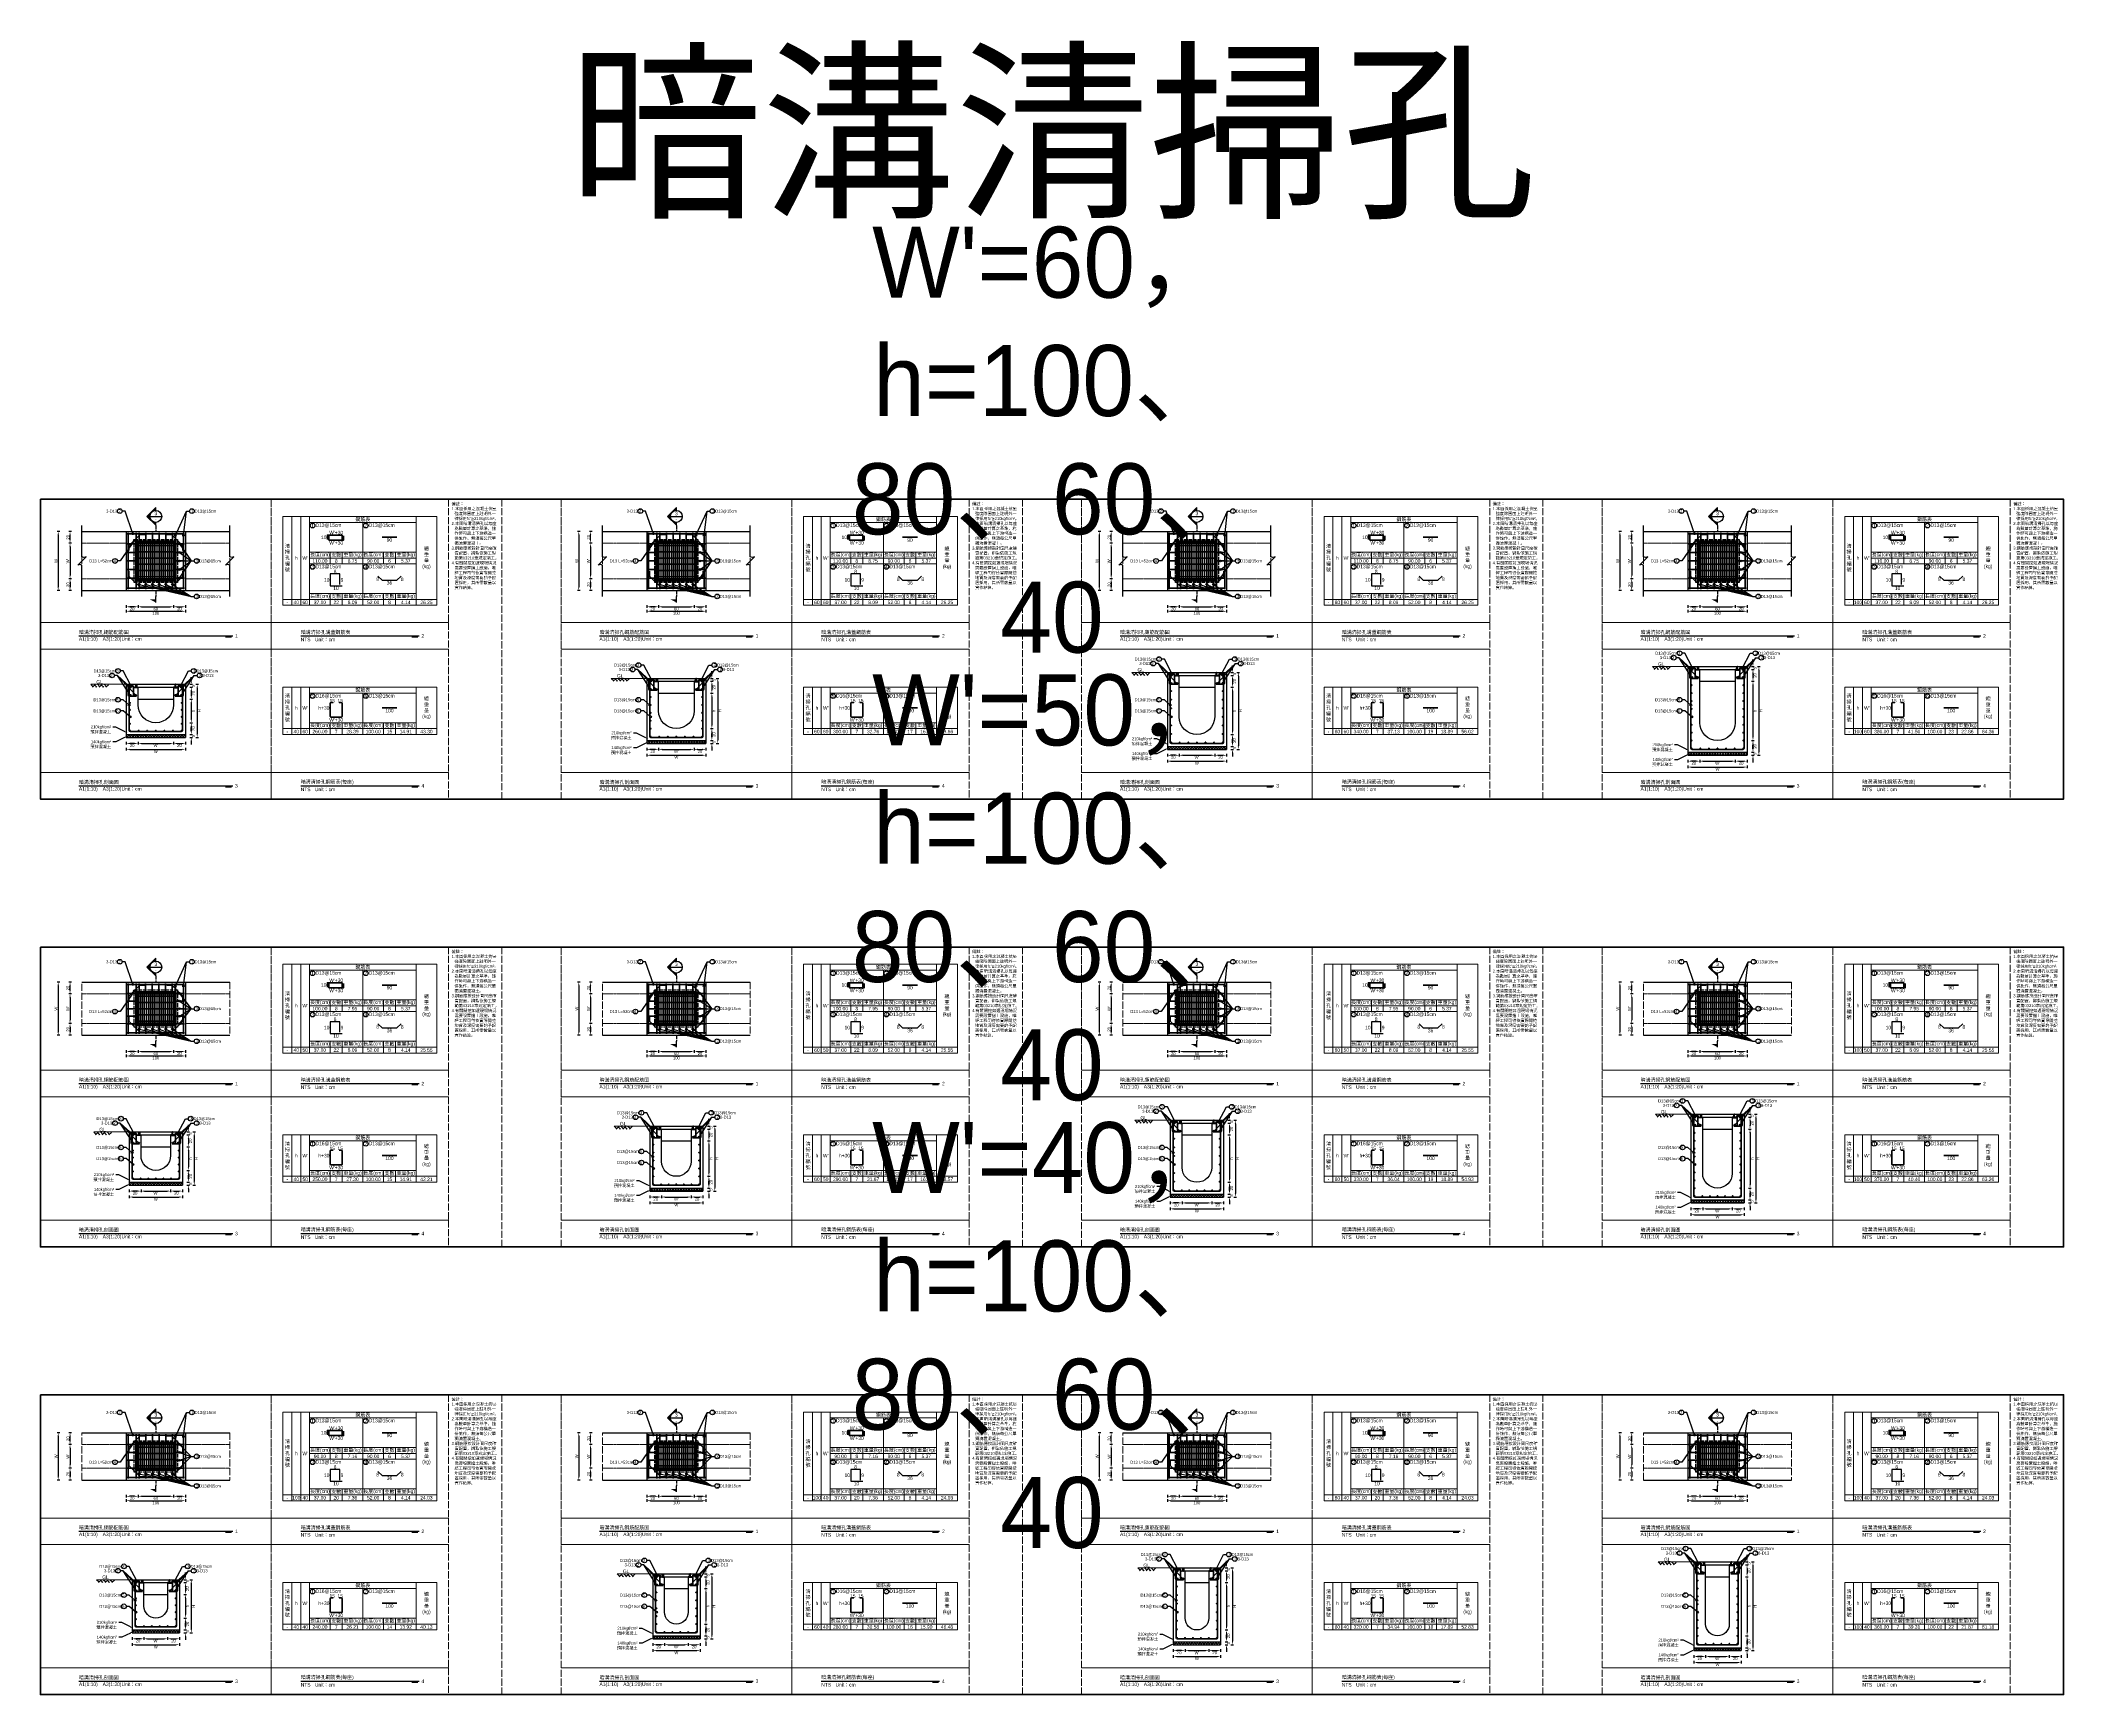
# Model space of a CAD drawing. Extents: x -7340 to 3675, y -3342 to 777.
# Drawn here: x -3420 to 0, y -2021 to 776 of the extents above; entities that cross this region are included whole.
import ezdxf
from ezdxf import colors
from ezdxf.entities.mleader import LeaderData, LeaderLine
from ezdxf.math import Vec2, Vec3

# ---------------------------------------------------------------- set-up
doc = ezdxf.new("R2010")
doc.units = 0
doc.header["$MEASUREMENT"] = 0
doc.linetypes.add('ACAD_ISO02W100', pattern=[15, 12, -3])
doc.linetypes.add('CENTERX2', pattern=[4, 2.5, -0.5, 0.5, -0.5])
for name, color, linetype, lineweight in [('一、1.基本-圖框', 7, 'Continuous', 20), ('一、3.基本-變更', 1, 'Continuous', 50), ('二、1.繪圖-既有設施', 8, 'Continuous', 20), ('二、2.繪圖-施作項目', 181, 'Continuous', 30), ('二、4.繪圖-設計鋪面', 40, 'Continuous', 20), ('二、5.繪圖-鋼筋', 60, 'Continuous', 50), ('二、6.繪圖-其他施作項目', 35, 'Continuous', 30)]:
    doc.layers.add(name, color=color, linetype=linetype, lineweight=lineweight)
doc.layers.add('一、4.基本-隱藏', color=9, linetype='ACAD_ISO02W100', lineweight=20, plot=False)
doc.layers.add('三、1.文字-說明文字', color=2, linetype='Continuous')
doc.layers.add('三、3.文字-註解文字', color=2, linetype='Continuous')
doc.styles.add('次圖名(詳圖)', font='MS PGothic.ttf', dxfattribs={"height": 6})
doc.styles.add('註解文字(詳圖)', font='MS PGothic.ttf', dxfattribs={"height": 5})
doc.dimstyles.new('註解文字(詳圖)', dxfattribs={"dimtxt": 5, "dimasz": 6, "dimexe": 2, "dimexo": 5, "dimgap": 1, "dimtad": 2, "dimzin": 0, "dimdsep": 46, "dimtxsty": '註解文字(詳圖)', "dimcen": 0.1, "dimclrd": 144, "dimclre": 144, "dimclrt": 256, "dimadec": 0, "dimazin": 0, "dimtfac": 1, "dimtofl": 0, "dimtmove": 0, "dimatfit": 3, "dimfxlon": 1, "dimtolj": 1, "dimtzin": 0, "dimlwd": -1, "dimlwe": -1, "dimarcsym": 1})
pattern_1 = [(45, (-2020.3608, 109.4043), (-2.65165, 2.65165), []), (45, (-2019.477, 109.4043), (-2.65165, 2.65165), []), (45, (-2018.593, 109.4043), (-2.65165, 2.65165), []), (45, (-2017.709, 109.4043), (-2.65165, 2.65165), [])]
pattern_2 = [(45, (-2900.3608, 109.4043), (-2.65165, 2.65165), []), (45, (-2899.477, 109.4043), (-2.65165, 2.65165), []), (45, (-2898.593, 109.4043), (-2.65165, 2.65165), []), (45, (-2897.709, 109.4043), (-2.65165, 2.65165), [])]
pattern_3 = [(45, (-3780.3608, 109.4043), (-2.65165, 2.65165), []), (45, (-3779.477, 109.4043), (-2.65165, 2.65165), []), (45, (-3778.593, 109.4043), (-2.65165, 2.65165), []), (45, (-3777.709, 109.4043), (-2.65165, 2.65165), [])]
pattern_4 = [(45, (-4660.3608, 109.4043), (-2.65165, 2.65165), []), (45, (-4659.477, 109.4043), (-2.65165, 2.65165), []), (45, (-4658.593, 109.4043), (-2.65165, 2.65165), []), (45, (-4657.709, 109.4043), (-2.65165, 2.65165), [])]
pattern_5 = [(45, (-1905.3608, -652.3457), (-2.65165, 2.65165), []), (45, (-1904.477, -652.3457), (-2.65165, 2.65165), []), (45, (-1903.593, -652.3457), (-2.65165, 2.65165), []), (45, (-1902.709, -652.3457), (-2.65165, 2.65165), [])]
pattern_6 = [(45, (-2785.3608, -652.3457), (-2.65165, 2.65165), []), (45, (-2784.477, -652.3457), (-2.65165, 2.65165), []), (45, (-2783.593, -652.3457), (-2.65165, 2.65165), []), (45, (-2782.709, -652.3457), (-2.65165, 2.65165), [])]
pattern_7 = [(45, (-3665.3608, -652.3457), (-2.65165, 2.65165), []), (45, (-3664.477, -652.3457), (-2.65165, 2.65165), []), (45, (-3663.593, -652.3457), (-2.65165, 2.65165), []), (45, (-3662.709, -652.3457), (-2.65165, 2.65165), [])]
pattern_8 = [(45, (-4545.3608, -652.3457), (-2.65165, 2.65165), []), (45, (-4544.477, -652.3457), (-2.65165, 2.65165), []), (45, (-4543.593, -652.3457), (-2.65165, 2.65165), []), (45, (-4542.709, -652.3457), (-2.65165, 2.65165), [])]
pattern_9 = [(45, (-1790.3608, -1414.5957), (-2.65165, 2.65165), []), (45, (-1789.477, -1414.5957), (-2.65165, 2.65165), []), (45, (-1788.593, -1414.5957), (-2.65165, 2.65165), []), (45, (-1787.709, -1414.5957), (-2.65165, 2.65165), [])]
pattern_10 = [(45, (-2670.3608, -1414.5957), (-2.65165, 2.65165), []), (45, (-2669.477, -1414.5957), (-2.65165, 2.65165), []), (45, (-2668.593, -1414.5957), (-2.65165, 2.65165), []), (45, (-2667.709, -1414.5957), (-2.65165, 2.65165), [])]
pattern_11 = [(45, (-3550.3608, -1414.5957), (-2.65165, 2.65165), []), (45, (-3549.477, -1414.5957), (-2.65165, 2.65165), []), (45, (-3548.593, -1414.5957), (-2.65165, 2.65165), []), (45, (-3547.709, -1414.5957), (-2.65165, 2.65165), [])]
pattern_12 = [(45, (-4430.3608, -1414.5957), (-2.65165, 2.65165), []), (45, (-4429.477, -1414.5957), (-2.65165, 2.65165), []), (45, (-4428.593, -1414.5957), (-2.65165, 2.65165), []), (45, (-4427.709, -1414.5957), (-2.65165, 2.65165), [])]

# ---------------------------------------------------------------- blocks, each defined once
blk = doc.blocks.new('_Small')
at = {"color": 0, "linetype": 'ByBlock', "lineweight": -2}
blk.add_circle((0, 0), 0.25, dxfattribs=at)
blk = doc.blocks.new('*D82')
at = {"layer": 'Defpoints', "color": 0, "transparency": 16777216}
for p in [(-635, -134.25), (-615, -134.25), (-635, -181.75)]:
    blk.add_point(p, dxfattribs=at)
at = {"layer": '三、3.文字-註解文字', "color": 144, "transparency": 16777216}
for p, q in [((-635, -179.25), (-635, -183.75)), ((-621, -181.75), (-629, -181.75)), ((-615, -179.25), (-615, -183.75))]:
    blk.add_line(p, q, dxfattribs=at)
for points in [[(-629, -180.75), (-629, -182.75), (-635, -181.75)], [(-621, -180.75), (-621, -182.75), (-615, -181.75)]]:
    blk.add_solid(points, dxfattribs=at)
at = {"layer": '三、3.文字-註解文字', "transparency": 16777216, "insert": (-625, -185.25), "char_height": 5, "attachment_point": 5, "style": '註解文字(詳圖)'}
blk.add_mtext('\\A1;20', dxfattribs=at)
blk = doc.blocks.new('*D83')
at = {"layer": 'Defpoints', "color": 0, "transparency": 16777216}
for p in [(-615, -134.25), (-555, -134.25), (-555, -181.75)]:
    blk.add_point(p, dxfattribs=at)
at = {"layer": '三、3.文字-註解文字', "color": 144, "transparency": 16777216}
for p, q in [((-615, -179.25), (-615, -183.75)), ((-609, -181.75), (-561, -181.75)), ((-555, -179.25), (-555, -183.75))]:
    blk.add_line(p, q, dxfattribs=at)
for points in [[(-609, -180.75), (-609, -182.75), (-615, -181.75)], [(-561, -180.75), (-561, -182.75), (-555, -181.75)]]:
    blk.add_solid(points, dxfattribs=at)
at = {"layer": '三、3.文字-註解文字', "transparency": 16777216, "insert": (-585, -185.25), "char_height": 5, "attachment_point": 5, "style": '註解文字(詳圖)'}
blk.add_mtext('\\A1;60', dxfattribs=at)
blk = doc.blocks.new('*D84')
at = {"layer": 'Defpoints', "color": 0, "transparency": 16777216}
for p in [(-555, -134.25), (-535, -134.25), (-535, -181.75)]:
    blk.add_point(p, dxfattribs=at)
at = {"layer": '三、3.文字-註解文字', "color": 144, "transparency": 16777216}
for p, q in [((-555, -179.25), (-555, -183.75)), ((-549, -181.75), (-541, -181.75)), ((-535, -179.25), (-535, -183.75))]:
    blk.add_line(p, q, dxfattribs=at)
for points in [[(-549, -180.75), (-549, -182.75), (-555, -181.75)], [(-541, -180.75), (-541, -182.75), (-535, -181.75)]]:
    blk.add_solid(points, dxfattribs=at)
at = {"layer": '三、3.文字-註解文字', "transparency": 16777216, "insert": (-545, -185.25), "char_height": 5, "attachment_point": 5, "style": '註解文字(詳圖)'}
blk.add_mtext('\\A1;20', dxfattribs=at)
blk = doc.blocks.new('*D85')
at = {"layer": 'Defpoints', "color": 0, "transparency": 16777216}
for p in [(-635, -154.25), (-535, -154.25), (-535, -189.25)]:
    blk.add_point(p, dxfattribs=at)
at = {"layer": '三、3.文字-註解文字', "color": 144, "transparency": 16777216}
for p, q in [((-635, -186.75), (-635, -191.25)), ((-629, -189.25), (-541, -189.25)), ((-535, -186.75), (-535, -191.25))]:
    blk.add_line(p, q, dxfattribs=at)
for points in [[(-629, -188.25), (-629, -190.25), (-635, -189.25)], [(-541, -188.25), (-541, -190.25), (-535, -189.25)]]:
    blk.add_solid(points, dxfattribs=at)
at = {"layer": '三、3.文字-註解文字', "transparency": 16777216, "insert": (-585, -192.75), "char_height": 5, "attachment_point": 5, "style": '註解文字(詳圖)'}
blk.add_mtext('\\A1;100', dxfattribs=at)
blk = doc.blocks.new('*D86')
at = {"layer": 'Defpoints', "color": 0, "transparency": 16777216}
for p in [(-730, -54.25), (-710, -54.25), (-710, -74.25)]:
    blk.add_point(p, dxfattribs=at)
at = {"layer": '三、3.文字-註解文字', "color": 144, "transparency": 16777216}
for p, q in [((-727.5, -54.25), (-732, -54.25)), ((-730, -68.25), (-730, -60.25)), ((-727.5, -74.25), (-732, -74.25))]:
    blk.add_line(p, q, dxfattribs=at)
for points in [[(-731, -60.25), (-729, -60.25), (-730, -54.25)], [(-731, -68.25), (-729, -68.25), (-730, -74.25)]]:
    blk.add_solid(points, dxfattribs=at)
at = {"layer": '三、3.文字-註解文字', "transparency": 16777216, "insert": (-733.5, -64.25), "char_height": 5, "attachment_point": 5, "rotation": 90, "style": '註解文字(詳圖)'}
blk.add_mtext('\\A1;20', dxfattribs=at)
blk = doc.blocks.new('*D87')
at = {"layer": 'Defpoints', "color": 0, "transparency": 16777216}
for p in [(-710, -74.25), (-730, -134.25), (-710, -134.25)]:
    blk.add_point(p, dxfattribs=at)
at = {"layer": '三、3.文字-註解文字', "color": 144, "transparency": 16777216}
for p, q in [((-727.5, -74.25), (-732, -74.25)), ((-730, -80.25), (-730, -128.25)), ((-727.5, -134.25), (-732, -134.25))]:
    blk.add_line(p, q, dxfattribs=at)
for points in [[(-731, -80.25), (-729, -80.25), (-730, -74.25)], [(-731, -128.25), (-729, -128.25), (-730, -134.25)]]:
    blk.add_solid(points, dxfattribs=at)
at = {"layer": '三、3.文字-註解文字', "transparency": 16777216, "insert": (-733.5, -104.25), "char_height": 5, "attachment_point": 5, "rotation": 90, "style": '註解文字(詳圖)'}
blk.add_mtext("\\A1;W'", dxfattribs=at)
blk = doc.blocks.new('*D88')
at = {"layer": 'Defpoints', "color": 0, "transparency": 16777216}
for p in [(-710, -134.25), (-730, -154.25), (-710, -154.25)]:
    blk.add_point(p, dxfattribs=at)
at = {"layer": '三、3.文字-註解文字', "color": 144, "transparency": 16777216}
for p, q in [((-727.5, -134.25), (-732, -134.25)), ((-727.5, -154.25), (-732, -154.25)), ((-730, -140.25), (-730, -148.25))]:
    blk.add_line(p, q, dxfattribs=at)
for points in [[(-731, -140.25), (-729, -140.25), (-730, -134.25)], [(-731, -148.25), (-729, -148.25), (-730, -154.25)]]:
    blk.add_solid(points, dxfattribs=at)
at = {"layer": '三、3.文字-註解文字', "transparency": 16777216, "insert": (-733.5, -144.25), "char_height": 5, "attachment_point": 5, "rotation": 90, "style": '註解文字(詳圖)'}
blk.add_mtext('\\A1;20', dxfattribs=at)
blk = doc.blocks.new('*D89')
at = {"layer": 'Defpoints', "color": 0, "transparency": 16777216}
for p in [(-710, -54.25), (-750, -154.25), (-710, -154.25)]:
    blk.add_point(p, dxfattribs=at)
at = {"layer": '三、3.文字-註解文字', "color": 144, "transparency": 16777216}
for p, q in [((-747.5, -54.25), (-752, -54.25)), ((-750, -60.25), (-750, -148.25)), ((-747.5, -154.25), (-752, -154.25))]:
    blk.add_line(p, q, dxfattribs=at)
for points in [[(-751, -60.25), (-749, -60.25), (-750, -54.25)], [(-751, -148.25), (-749, -148.25), (-750, -154.25)]]:
    blk.add_solid(points, dxfattribs=at)
at = {"layer": '三、3.文字-註解文字', "transparency": 16777216, "insert": (-753.5, -104.25), "char_height": 5, "attachment_point": 5, "rotation": 90, "style": '註解文字(詳圖)'}
blk.add_mtext('\\A1;W', dxfattribs=at)
blk = doc.blocks.new('*D90')
at = {"layer": 'Defpoints', "color": 0, "transparency": 16777216}
for p in [(-635, -307.75), (-615, -307.75), (-635, -442.75)]:
    blk.add_point(p, dxfattribs=at)
at = {"layer": '三、3.文字-註解文字', "color": 144, "transparency": 16777216}
for p, q in [((-635, -440.25), (-635, -444.75)), ((-621, -442.75), (-629, -442.75)), ((-615, -440.25), (-615, -444.75))]:
    blk.add_line(p, q, dxfattribs=at)
for points in [[(-629, -441.75), (-629, -443.75), (-635, -442.75)], [(-621, -441.75), (-621, -443.75), (-615, -442.75)]]:
    blk.add_solid(points, dxfattribs=at)
at = {"layer": '三、3.文字-註解文字', "transparency": 16777216, "insert": (-625, -446.25), "char_height": 5, "attachment_point": 5, "style": '註解文字(詳圖)'}
blk.add_mtext('\\A1;20', dxfattribs=at)
blk = doc.blocks.new('*D91')
at = {"layer": 'Defpoints', "color": 0, "transparency": 16777216}
for p in [(-615, -307.75), (-555, -307.75), (-555, -442.75)]:
    blk.add_point(p, dxfattribs=at)
at = {"layer": '三、3.文字-註解文字', "color": 144, "transparency": 16777216}
for p, q in [((-615, -440.25), (-615, -444.75)), ((-609, -442.75), (-561, -442.75)), ((-555, -440.25), (-555, -444.75))]:
    blk.add_line(p, q, dxfattribs=at)
for points in [[(-609, -441.75), (-609, -443.75), (-615, -442.75)], [(-561, -441.75), (-561, -443.75), (-555, -442.75)]]:
    blk.add_solid(points, dxfattribs=at)
at = {"layer": '三、3.文字-註解文字', "transparency": 16777216, "insert": (-585, -446.25), "char_height": 5, "attachment_point": 5, "style": '註解文字(詳圖)'}
blk.add_mtext("\\A1;W'", dxfattribs=at)
blk = doc.blocks.new('*D92')
at = {"layer": 'Defpoints', "color": 0, "transparency": 16777216}
for p in [(-555, -307.75), (-535, -307.75), (-535, -442.75)]:
    blk.add_point(p, dxfattribs=at)
at = {"layer": '三、3.文字-註解文字', "color": 144, "transparency": 16777216}
for p, q in [((-555, -440.25), (-555, -444.75)), ((-549, -442.75), (-541, -442.75)), ((-535, -440.25), (-535, -444.75))]:
    blk.add_line(p, q, dxfattribs=at)
for points in [[(-549, -441.75), (-549, -443.75), (-555, -442.75)], [(-541, -441.75), (-541, -443.75), (-535, -442.75)]]:
    blk.add_solid(points, dxfattribs=at)
at = {"layer": '三、3.文字-註解文字', "transparency": 16777216, "insert": (-545, -446.25), "char_height": 5, "attachment_point": 5, "style": '註解文字(詳圖)'}
blk.add_mtext('\\A1;20', dxfattribs=at)
blk = doc.blocks.new('*D93')
at = {"layer": 'Defpoints', "color": 0, "transparency": 16777216}
for p in [(-635, -432.75), (-535, -432.75), (-535, -452.75)]:
    blk.add_point(p, dxfattribs=at)
at = {"layer": '三、3.文字-註解文字', "color": 144, "transparency": 16777216}
for p, q in [((-635, -450.25), (-635, -454.75)), ((-629, -452.75), (-541, -452.75)), ((-535, -450.25), (-535, -454.75))]:
    blk.add_line(p, q, dxfattribs=at)
for points in [[(-629, -451.75), (-629, -453.75), (-635, -452.75)], [(-541, -451.75), (-541, -453.75), (-535, -452.75)]]:
    blk.add_solid(points, dxfattribs=at)
at = {"layer": '三、3.文字-註解文字', "transparency": 16777216, "insert": (-585, -456.25), "char_height": 5, "attachment_point": 5, "style": '註解文字(詳圖)'}
blk.add_mtext('\\A1;W', dxfattribs=at)
blk = doc.blocks.new('*D94')
at = {"layer": 'Defpoints', "color": 0, "transparency": 16777216}
for p in [(-555, -307.75), (-585, -407.75), (-525, -407.75)]:
    blk.add_point(p, dxfattribs=at)
at = {"layer": '三、3.文字-註解文字', "color": 144, "transparency": 16777216}
for p, q in [((-527.5, -307.75), (-523, -307.75)), ((-525, -313.75), (-525, -401.75)), ((-527.5, -407.75), (-523, -407.75))]:
    blk.add_line(p, q, dxfattribs=at)
for points in [[(-526, -313.75), (-524, -313.75), (-525, -307.75)], [(-526, -401.75), (-524, -401.75), (-525, -407.75)]]:
    blk.add_solid(points, dxfattribs=at)
at = {"layer": '三、3.文字-註解文字', "transparency": 16777216, "insert": (-521.5, -357.75), "char_height": 5, "attachment_point": 5, "rotation": 90, "style": '註解文字(詳圖)'}
blk.add_mtext('\\A1;h', dxfattribs=at)
blk = doc.blocks.new('*D95')
at = {"layer": 'Defpoints', "color": 0, "transparency": 16777216}
for p in [(-585, -407.75), (-535, -427.75), (-525, -427.75)]:
    blk.add_point(p, dxfattribs=at)
at = {"layer": '三、3.文字-註解文字', "color": 144, "transparency": 16777216}
for p, q in [((-527.5, -407.75), (-523, -407.75)), ((-527.5, -427.75), (-523, -427.75)), ((-525, -413.75), (-525, -421.75))]:
    blk.add_line(p, q, dxfattribs=at)
for points in [[(-526, -413.75), (-524, -413.75), (-525, -407.75)], [(-526, -421.75), (-524, -421.75), (-525, -427.75)]]:
    blk.add_solid(points, dxfattribs=at)
at = {"layer": '三、3.文字-註解文字', "transparency": 16777216, "insert": (-521.5, -417.75), "char_height": 5, "attachment_point": 5, "rotation": 90, "style": '註解文字(詳圖)'}
blk.add_mtext('\\A1;20', dxfattribs=at)
blk = doc.blocks.new('*D96')
at = {"layer": 'Defpoints', "color": 0, "transparency": 16777216}
for p in [(-535, -427.75), (-535, -432.75), (-525, -432.75)]:
    blk.add_point(p, dxfattribs=at)
at = {"layer": '三、3.文字-註解文字', "color": 144, "transparency": 16777216}
for p, q in [((-527.5, -427.75), (-523, -427.75)), ((-527.5, -432.75), (-523, -432.75)), ((-525, -421.75), (-525, -415.75)), ((-525, -438.75), (-525, -444.75))]:
    blk.add_line(p, q, dxfattribs=at)
for points in [[(-526, -421.75), (-524, -421.75), (-525, -427.75)], [(-526, -438.75), (-524, -438.75), (-525, -432.75)]]:
    blk.add_solid(points, dxfattribs=at)
at = {"layer": '三、3.文字-註解文字', "transparency": 16777216, "insert": (-521.5, -430.25), "char_height": 5, "attachment_point": 5, "rotation": 90, "style": '註解文字(詳圖)'}
blk.add_mtext('\\A1;5', dxfattribs=at)
blk = doc.blocks.new('*D97')
at = {"layer": 'Defpoints', "color": 0, "transparency": 16777216}
for p in [(-535, -282.75), (-535, -432.75), (-515, -432.75)]:
    blk.add_point(p, dxfattribs=at)
at = {"layer": '三、3.文字-註解文字', "color": 144, "transparency": 16777216}
for p, q in [((-517.5, -282.75), (-513, -282.75)), ((-515, -288.75), (-515, -426.75)), ((-517.5, -432.75), (-513, -432.75))]:
    blk.add_line(p, q, dxfattribs=at)
for points in [[(-516, -288.75), (-514, -288.75), (-515, -282.75)], [(-516, -426.75), (-514, -426.75), (-515, -432.75)]]:
    blk.add_solid(points, dxfattribs=at)
at = {"layer": '三、3.文字-註解文字', "transparency": 16777216, "insert": (-511.5, -357.75), "char_height": 5, "attachment_point": 5, "rotation": 90, "style": '註解文字(詳圖)'}
blk.add_mtext('\\A1;H', dxfattribs=at)
blk = doc.blocks.new('*D98')
at = {"layer": 'Defpoints', "color": 0, "transparency": 16777216}
for p in [(-535, -282.75), (-535, -287.75), (-525, -287.75)]:
    blk.add_point(p, dxfattribs=at)
at = {"layer": '三、3.文字-註解文字', "color": 144, "transparency": 16777216}
for p, q in [((-525, -276.75), (-525, -270.75)), ((-527.5, -282.75), (-523, -282.75)), ((-527.5, -287.75), (-523, -287.75)), ((-525, -293.75), (-525, -299.75))]:
    blk.add_line(p, q, dxfattribs=at)
for points in [[(-526, -276.75), (-524, -276.75), (-525, -282.75)], [(-526, -293.75), (-524, -293.75), (-525, -287.75)]]:
    blk.add_solid(points, dxfattribs=at)
at = {"layer": '三、3.文字-註解文字', "transparency": 16777216, "insert": (-521.5, -285.25), "char_height": 5, "attachment_point": 5, "rotation": 90, "style": '註解文字(詳圖)'}
blk.add_mtext('\\A1;5', dxfattribs=at)
blk = doc.blocks.new('*D99')
at = {"layer": 'Defpoints', "color": 0, "transparency": 16777216}
for p in [(-535, -287.75), (-535, -307.75), (-525, -307.75)]:
    blk.add_point(p, dxfattribs=at)
at = {"layer": '三、3.文字-註解文字', "color": 144, "transparency": 16777216}
for p, q in [((-527.5, -287.75), (-523, -287.75)), ((-527.5, -307.75), (-523, -307.75)), ((-525, -293.75), (-525, -301.75))]:
    blk.add_line(p, q, dxfattribs=at)
for points in [[(-526, -293.75), (-524, -293.75), (-525, -287.75)], [(-526, -301.75), (-524, -301.75), (-525, -307.75)]]:
    blk.add_solid(points, dxfattribs=at)
at = {"layer": '三、3.文字-註解文字', "transparency": 16777216, "insert": (-521.5, -297.75), "char_height": 5, "attachment_point": 5, "rotation": 90, "style": '註解文字(詳圖)'}
blk.add_mtext('\\A1;20', dxfattribs=at)
blk = doc.blocks.new('*D106')
at = {"layer": 'Defpoints', "color": 0, "transparency": 16777216}
for p in [(-1515, -134.25), (-1495, -134.25), (-1515, -181.75)]:
    blk.add_point(p, dxfattribs=at)
at = {"layer": '三、3.文字-註解文字', "color": 144, "transparency": 16777216}
for p, q in [((-1515, -179.25), (-1515, -183.75)), ((-1501, -181.75), (-1509, -181.75)), ((-1495, -179.25), (-1495, -183.75))]:
    blk.add_line(p, q, dxfattribs=at)
for points in [[(-1509, -180.75), (-1509, -182.75), (-1515, -181.75)], [(-1501, -180.75), (-1501, -182.75), (-1495, -181.75)]]:
    blk.add_solid(points, dxfattribs=at)
at = {"layer": '三、3.文字-註解文字', "transparency": 16777216, "insert": (-1505, -185.25), "char_height": 5, "attachment_point": 5, "style": '註解文字(詳圖)'}
blk.add_mtext('\\A1;20', dxfattribs=at)
blk = doc.blocks.new('*D107')
at = {"layer": 'Defpoints', "color": 0, "transparency": 16777216}
for p in [(-1495, -134.25), (-1435, -134.25), (-1435, -181.75)]:
    blk.add_point(p, dxfattribs=at)
at = {"layer": '三、3.文字-註解文字', "color": 144, "transparency": 16777216}
for p, q in [((-1495, -179.25), (-1495, -183.75)), ((-1489, -181.75), (-1441, -181.75)), ((-1435, -179.25), (-1435, -183.75))]:
    blk.add_line(p, q, dxfattribs=at)
for points in [[(-1489, -180.75), (-1489, -182.75), (-1495, -181.75)], [(-1441, -180.75), (-1441, -182.75), (-1435, -181.75)]]:
    blk.add_solid(points, dxfattribs=at)
at = {"layer": '三、3.文字-註解文字', "transparency": 16777216, "insert": (-1465, -185.25), "char_height": 5, "attachment_point": 5, "style": '註解文字(詳圖)'}
blk.add_mtext('\\A1;60', dxfattribs=at)
blk = doc.blocks.new('*D100')
at = {"layer": 'Defpoints', "color": 0, "transparency": 16777216}
for p in [(-1435, -134.25), (-1415, -134.25), (-1415, -181.75)]:
    blk.add_point(p, dxfattribs=at)
at = {"layer": '三、3.文字-註解文字', "color": 144, "transparency": 16777216}
for p, q in [((-1435, -179.25), (-1435, -183.75)), ((-1429, -181.75), (-1421, -181.75)), ((-1415, -179.25), (-1415, -183.75))]:
    blk.add_line(p, q, dxfattribs=at)
for points in [[(-1429, -180.75), (-1429, -182.75), (-1435, -181.75)], [(-1421, -180.75), (-1421, -182.75), (-1415, -181.75)]]:
    blk.add_solid(points, dxfattribs=at)
at = {"layer": '三、3.文字-註解文字', "transparency": 16777216, "insert": (-1425, -185.25), "char_height": 5, "attachment_point": 5, "style": '註解文字(詳圖)'}
blk.add_mtext('\\A1;20', dxfattribs=at)
blk = doc.blocks.new('*D101')
at = {"layer": 'Defpoints', "color": 0, "transparency": 16777216}
for p in [(-1515, -154.25), (-1415, -154.25), (-1415, -189.25)]:
    blk.add_point(p, dxfattribs=at)
at = {"layer": '三、3.文字-註解文字', "color": 144, "transparency": 16777216}
for p, q in [((-1515, -186.75), (-1515, -191.25)), ((-1509, -189.25), (-1421, -189.25)), ((-1415, -186.75), (-1415, -191.25))]:
    blk.add_line(p, q, dxfattribs=at)
for points in [[(-1509, -188.25), (-1509, -190.25), (-1515, -189.25)], [(-1421, -188.25), (-1421, -190.25), (-1415, -189.25)]]:
    blk.add_solid(points, dxfattribs=at)
at = {"layer": '三、3.文字-註解文字', "transparency": 16777216, "insert": (-1465, -192.75), "char_height": 5, "attachment_point": 5, "style": '註解文字(詳圖)'}
blk.add_mtext('\\A1;100', dxfattribs=at)
blk = doc.blocks.new('*D102')
at = {"layer": 'Defpoints', "color": 0, "transparency": 16777216}
for p in [(-1610, -54.25), (-1590, -54.25), (-1590, -74.25)]:
    blk.add_point(p, dxfattribs=at)
at = {"layer": '三、3.文字-註解文字', "color": 144, "transparency": 16777216}
for p, q in [((-1607.5, -54.25), (-1612, -54.25)), ((-1610, -68.25), (-1610, -60.25)), ((-1607.5, -74.25), (-1612, -74.25))]:
    blk.add_line(p, q, dxfattribs=at)
for points in [[(-1611, -60.25), (-1609, -60.25), (-1610, -54.25)], [(-1611, -68.25), (-1609, -68.25), (-1610, -74.25)]]:
    blk.add_solid(points, dxfattribs=at)
at = {"layer": '三、3.文字-註解文字', "transparency": 16777216, "insert": (-1613.5, -64.25), "char_height": 5, "attachment_point": 5, "rotation": 90, "style": '註解文字(詳圖)'}
blk.add_mtext('\\A1;20', dxfattribs=at)
blk = doc.blocks.new('*D103')
at = {"layer": 'Defpoints', "color": 0, "transparency": 16777216}
for p in [(-1590, -74.25), (-1610, -134.25), (-1590, -134.25)]:
    blk.add_point(p, dxfattribs=at)
at = {"layer": '三、3.文字-註解文字', "color": 144, "transparency": 16777216}
for p, q in [((-1607.5, -74.25), (-1612, -74.25)), ((-1610, -80.25), (-1610, -128.25)), ((-1607.5, -134.25), (-1612, -134.25))]:
    blk.add_line(p, q, dxfattribs=at)
for points in [[(-1611, -80.25), (-1609, -80.25), (-1610, -74.25)], [(-1611, -128.25), (-1609, -128.25), (-1610, -134.25)]]:
    blk.add_solid(points, dxfattribs=at)
at = {"layer": '三、3.文字-註解文字', "transparency": 16777216, "insert": (-1613.5, -104.25), "char_height": 5, "attachment_point": 5, "rotation": 90, "style": '註解文字(詳圖)'}
blk.add_mtext("\\A1;W'", dxfattribs=at)
blk = doc.blocks.new('*D104')
at = {"layer": 'Defpoints', "color": 0, "transparency": 16777216}
for p in [(-1590, -134.25), (-1610, -154.25), (-1590, -154.25)]:
    blk.add_point(p, dxfattribs=at)
at = {"layer": '三、3.文字-註解文字', "color": 144, "transparency": 16777216}
for p, q in [((-1607.5, -134.25), (-1612, -134.25)), ((-1607.5, -154.25), (-1612, -154.25)), ((-1610, -140.25), (-1610, -148.25))]:
    blk.add_line(p, q, dxfattribs=at)
for points in [[(-1611, -140.25), (-1609, -140.25), (-1610, -134.25)], [(-1611, -148.25), (-1609, -148.25), (-1610, -154.25)]]:
    blk.add_solid(points, dxfattribs=at)
at = {"layer": '三、3.文字-註解文字', "transparency": 16777216, "insert": (-1613.5, -144.25), "char_height": 5, "attachment_point": 5, "rotation": 90, "style": '註解文字(詳圖)'}
blk.add_mtext('\\A1;20', dxfattribs=at)
blk = doc.blocks.new('*D105')
at = {"layer": 'Defpoints', "color": 0, "transparency": 16777216}
for p in [(-1590, -54.25), (-1630, -154.25), (-1590, -154.25)]:
    blk.add_point(p, dxfattribs=at)
at = {"layer": '三、3.文字-註解文字', "color": 144, "transparency": 16777216}
for p, q in [((-1627.5, -54.25), (-1632, -54.25)), ((-1630, -60.25), (-1630, -148.25)), ((-1627.5, -154.25), (-1632, -154.25))]:
    blk.add_line(p, q, dxfattribs=at)
for points in [[(-1631, -60.25), (-1629, -60.25), (-1630, -54.25)], [(-1631, -148.25), (-1629, -148.25), (-1630, -154.25)]]:
    blk.add_solid(points, dxfattribs=at)
at = {"layer": '三、3.文字-註解文字', "transparency": 16777216, "insert": (-1633.5, -104.25), "char_height": 5, "attachment_point": 5, "rotation": 90, "style": '註解文字(詳圖)'}
blk.add_mtext('\\A1;W', dxfattribs=at)
blk = doc.blocks.new('*D115')
at = {"layer": 'Defpoints', "color": 0, "transparency": 16777216}
for p in [(-1515, -297.75), (-1495, -297.75), (-1515, -432.75)]:
    blk.add_point(p, dxfattribs=at)
at = {"layer": '三、3.文字-註解文字', "color": 144, "transparency": 16777216}
for p, q in [((-1515, -430.25), (-1515, -434.75)), ((-1501, -432.75), (-1509, -432.75)), ((-1495, -430.25), (-1495, -434.75))]:
    blk.add_line(p, q, dxfattribs=at)
for points in [[(-1509, -431.75), (-1509, -433.75), (-1515, -432.75)], [(-1501, -431.75), (-1501, -433.75), (-1495, -432.75)]]:
    blk.add_solid(points, dxfattribs=at)
at = {"layer": '三、3.文字-註解文字', "transparency": 16777216, "insert": (-1505, -436.25), "char_height": 5, "attachment_point": 5, "style": '註解文字(詳圖)'}
blk.add_mtext('\\A1;20', dxfattribs=at)
blk = doc.blocks.new('*D116')
at = {"layer": 'Defpoints', "color": 0, "transparency": 16777216}
for p in [(-1495, -297.75), (-1435, -297.75), (-1435, -432.75)]:
    blk.add_point(p, dxfattribs=at)
at = {"layer": '三、3.文字-註解文字', "color": 144, "transparency": 16777216}
for p, q in [((-1495, -430.25), (-1495, -434.75)), ((-1489, -432.75), (-1441, -432.75)), ((-1435, -430.25), (-1435, -434.75))]:
    blk.add_line(p, q, dxfattribs=at)
for points in [[(-1489, -431.75), (-1489, -433.75), (-1495, -432.75)], [(-1441, -431.75), (-1441, -433.75), (-1435, -432.75)]]:
    blk.add_solid(points, dxfattribs=at)
at = {"layer": '三、3.文字-註解文字', "transparency": 16777216, "insert": (-1465, -436.25), "char_height": 5, "attachment_point": 5, "style": '註解文字(詳圖)'}
blk.add_mtext("\\A1;W'", dxfattribs=at)
blk = doc.blocks.new('*D117')
at = {"layer": 'Defpoints', "color": 0, "transparency": 16777216}
for p in [(-1435, -297.75), (-1415, -297.75), (-1415, -432.75)]:
    blk.add_point(p, dxfattribs=at)
at = {"layer": '三、3.文字-註解文字', "color": 144, "transparency": 16777216}
for p, q in [((-1435, -430.25), (-1435, -434.75)), ((-1429, -432.75), (-1421, -432.75)), ((-1415, -430.25), (-1415, -434.75))]:
    blk.add_line(p, q, dxfattribs=at)
for points in [[(-1429, -431.75), (-1429, -433.75), (-1435, -432.75)], [(-1421, -431.75), (-1421, -433.75), (-1415, -432.75)]]:
    blk.add_solid(points, dxfattribs=at)
at = {"layer": '三、3.文字-註解文字', "transparency": 16777216, "insert": (-1425, -436.25), "char_height": 5, "attachment_point": 5, "style": '註解文字(詳圖)'}
blk.add_mtext('\\A1;20', dxfattribs=at)
blk = doc.blocks.new('*D108')
at = {"layer": 'Defpoints', "color": 0, "transparency": 16777216}
for p in [(-1515, -422.75), (-1415, -422.75), (-1415, -442.75)]:
    blk.add_point(p, dxfattribs=at)
at = {"layer": '三、3.文字-註解文字', "color": 144, "transparency": 16777216}
for p, q in [((-1515, -440.25), (-1515, -444.75)), ((-1509, -442.75), (-1421, -442.75)), ((-1415, -440.25), (-1415, -444.75))]:
    blk.add_line(p, q, dxfattribs=at)
for points in [[(-1509, -441.75), (-1509, -443.75), (-1515, -442.75)], [(-1421, -441.75), (-1421, -443.75), (-1415, -442.75)]]:
    blk.add_solid(points, dxfattribs=at)
at = {"layer": '三、3.文字-註解文字', "transparency": 16777216, "insert": (-1465, -446.25), "char_height": 5, "attachment_point": 5, "style": '註解文字(詳圖)'}
blk.add_mtext('\\A1;W', dxfattribs=at)
blk = doc.blocks.new('*D109')
at = {"layer": 'Defpoints', "color": 0, "transparency": 16777216}
for p in [(-1435, -317.75), (-1465, -397.75), (-1405, -397.75)]:
    blk.add_point(p, dxfattribs=at)
at = {"layer": '三、3.文字-註解文字', "color": 144, "transparency": 16777216}
for p, q in [((-1407.5, -317.75), (-1403, -317.75)), ((-1405, -323.75), (-1405, -391.75)), ((-1407.5, -397.75), (-1403, -397.75))]:
    blk.add_line(p, q, dxfattribs=at)
for points in [[(-1406, -323.75), (-1404, -323.75), (-1405, -317.75)], [(-1406, -391.75), (-1404, -391.75), (-1405, -397.75)]]:
    blk.add_solid(points, dxfattribs=at)
at = {"layer": '三、3.文字-註解文字', "transparency": 16777216, "insert": (-1401.5, -357.75), "char_height": 5, "attachment_point": 5, "rotation": 90, "style": '註解文字(詳圖)'}
blk.add_mtext('\\A1;h', dxfattribs=at)
blk = doc.blocks.new('*D110')
at = {"layer": 'Defpoints', "color": 0, "transparency": 16777216}
for p in [(-1465, -397.75), (-1415, -417.75), (-1405, -417.75)]:
    blk.add_point(p, dxfattribs=at)
at = {"layer": '三、3.文字-註解文字', "color": 144, "transparency": 16777216}
for p, q in [((-1407.5, -397.75), (-1403, -397.75)), ((-1405, -403.75), (-1405, -411.75)), ((-1407.5, -417.75), (-1403, -417.75))]:
    blk.add_line(p, q, dxfattribs=at)
for points in [[(-1406, -403.75), (-1404, -403.75), (-1405, -397.75)], [(-1406, -411.75), (-1404, -411.75), (-1405, -417.75)]]:
    blk.add_solid(points, dxfattribs=at)
at = {"layer": '三、3.文字-註解文字', "transparency": 16777216, "insert": (-1401.5, -407.75), "char_height": 5, "attachment_point": 5, "rotation": 90, "style": '註解文字(詳圖)'}
blk.add_mtext('\\A1;20', dxfattribs=at)
blk = doc.blocks.new('*D111')
at = {"layer": 'Defpoints', "color": 0, "transparency": 16777216}
for p in [(-1415, -417.75), (-1415, -422.75), (-1405, -422.75)]:
    blk.add_point(p, dxfattribs=at)
at = {"layer": '三、3.文字-註解文字', "color": 144, "transparency": 16777216}
for p, q in [((-1405, -411.75), (-1405, -405.75)), ((-1407.5, -417.75), (-1403, -417.75)), ((-1407.5, -422.75), (-1403, -422.75)), ((-1405, -428.75), (-1405, -434.75))]:
    blk.add_line(p, q, dxfattribs=at)
for points in [[(-1406, -411.75), (-1404, -411.75), (-1405, -417.75)], [(-1406, -428.75), (-1404, -428.75), (-1405, -422.75)]]:
    blk.add_solid(points, dxfattribs=at)
at = {"layer": '三、3.文字-註解文字', "transparency": 16777216, "insert": (-1401.5, -420.25), "char_height": 5, "attachment_point": 5, "rotation": 90, "style": '註解文字(詳圖)'}
blk.add_mtext('\\A1;5', dxfattribs=at)
blk = doc.blocks.new('*D112')
at = {"layer": 'Defpoints', "color": 0, "transparency": 16777216}
for p in [(-1415, -292.75), (-1415, -422.75), (-1395, -422.75)]:
    blk.add_point(p, dxfattribs=at)
at = {"layer": '三、3.文字-註解文字', "color": 144, "transparency": 16777216}
for p, q in [((-1397.5, -292.75), (-1393, -292.75)), ((-1395, -298.75), (-1395, -416.75)), ((-1397.5, -422.75), (-1393, -422.75))]:
    blk.add_line(p, q, dxfattribs=at)
for points in [[(-1396, -298.75), (-1394, -298.75), (-1395, -292.75)], [(-1396, -416.75), (-1394, -416.75), (-1395, -422.75)]]:
    blk.add_solid(points, dxfattribs=at)
at = {"layer": '三、3.文字-註解文字', "transparency": 16777216, "insert": (-1391.5, -357.75), "char_height": 5, "attachment_point": 5, "rotation": 90, "style": '註解文字(詳圖)'}
blk.add_mtext('\\A1;H', dxfattribs=at)
blk = doc.blocks.new('*D113')
at = {"layer": 'Defpoints', "color": 0, "transparency": 16777216}
for p in [(-1415, -292.75), (-1415, -297.75), (-1405, -297.75)]:
    blk.add_point(p, dxfattribs=at)
at = {"layer": '三、3.文字-註解文字', "color": 144, "transparency": 16777216}
for p, q in [((-1407.5, -292.75), (-1403, -292.75)), ((-1407.5, -297.75), (-1403, -297.75)), ((-1405, -286.75), (-1405, -280.75)), ((-1405, -303.75), (-1405, -309.75))]:
    blk.add_line(p, q, dxfattribs=at)
for points in [[(-1406, -286.75), (-1404, -286.75), (-1405, -292.75)], [(-1406, -303.75), (-1404, -303.75), (-1405, -297.75)]]:
    blk.add_solid(points, dxfattribs=at)
at = {"layer": '三、3.文字-註解文字', "transparency": 16777216, "insert": (-1401.5, -295.25), "char_height": 5, "attachment_point": 5, "rotation": 90, "style": '註解文字(詳圖)'}
blk.add_mtext('\\A1;5', dxfattribs=at)
blk = doc.blocks.new('*D114')
at = {"layer": 'Defpoints', "color": 0, "transparency": 16777216}
for p in [(-1415, -297.75), (-1415, -317.75), (-1405, -317.75)]:
    blk.add_point(p, dxfattribs=at)
at = {"layer": '三、3.文字-註解文字', "color": 144, "transparency": 16777216}
for p, q in [((-1407.5, -297.75), (-1403, -297.75)), ((-1405, -303.75), (-1405, -311.75)), ((-1407.5, -317.75), (-1403, -317.75))]:
    blk.add_line(p, q, dxfattribs=at)
for points in [[(-1406, -303.75), (-1404, -303.75), (-1405, -297.75)], [(-1406, -311.75), (-1404, -311.75), (-1405, -317.75)]]:
    blk.add_solid(points, dxfattribs=at)
at = {"layer": '三、3.文字-註解文字', "transparency": 16777216, "insert": (-1401.5, -307.75), "char_height": 5, "attachment_point": 5, "rotation": 90, "style": '註解文字(詳圖)'}
blk.add_mtext('\\A1;20', dxfattribs=at)
blk = doc.blocks.new('*D119')
at = {"layer": 'Defpoints', "color": 0, "transparency": 16777216}
for p in [(-2395, -134.25), (-2375, -134.25), (-2395, -181.75)]:
    blk.add_point(p, dxfattribs=at)
at = {"layer": '三、3.文字-註解文字', "color": 144, "transparency": 16777216}
for p, q in [((-2395, -179.25), (-2395, -183.75)), ((-2381, -181.75), (-2389, -181.75)), ((-2375, -179.25), (-2375, -183.75))]:
    blk.add_line(p, q, dxfattribs=at)
for points in [[(-2389, -180.75), (-2389, -182.75), (-2395, -181.75)], [(-2381, -180.75), (-2381, -182.75), (-2375, -181.75)]]:
    blk.add_solid(points, dxfattribs=at)
at = {"layer": '三、3.文字-註解文字', "transparency": 16777216, "insert": (-2385, -185.25), "char_height": 5, "attachment_point": 5, "style": '註解文字(詳圖)'}
blk.add_mtext('\\A1;20', dxfattribs=at)
blk = doc.blocks.new('*D120')
at = {"layer": 'Defpoints', "color": 0, "transparency": 16777216}
for p in [(-2375, -134.25), (-2315, -134.25), (-2315, -181.75)]:
    blk.add_point(p, dxfattribs=at)
at = {"layer": '三、3.文字-註解文字', "color": 144, "transparency": 16777216}
for p, q in [((-2375, -179.25), (-2375, -183.75)), ((-2369, -181.75), (-2321, -181.75)), ((-2315, -179.25), (-2315, -183.75))]:
    blk.add_line(p, q, dxfattribs=at)
for points in [[(-2369, -180.75), (-2369, -182.75), (-2375, -181.75)], [(-2321, -180.75), (-2321, -182.75), (-2315, -181.75)]]:
    blk.add_solid(points, dxfattribs=at)
at = {"layer": '三、3.文字-註解文字', "transparency": 16777216, "insert": (-2345, -185.25), "char_height": 5, "attachment_point": 5, "style": '註解文字(詳圖)'}
blk.add_mtext('\\A1;60', dxfattribs=at)
blk = doc.blocks.new('*D121')
at = {"layer": 'Defpoints', "color": 0, "transparency": 16777216}
for p in [(-2315, -134.25), (-2295, -134.25), (-2295, -181.75)]:
    blk.add_point(p, dxfattribs=at)
at = {"layer": '三、3.文字-註解文字', "color": 144, "transparency": 16777216}
for p, q in [((-2315, -179.25), (-2315, -183.75)), ((-2309, -181.75), (-2301, -181.75)), ((-2295, -179.25), (-2295, -183.75))]:
    blk.add_line(p, q, dxfattribs=at)
for points in [[(-2309, -180.75), (-2309, -182.75), (-2315, -181.75)], [(-2301, -180.75), (-2301, -182.75), (-2295, -181.75)]]:
    blk.add_solid(points, dxfattribs=at)
at = {"layer": '三、3.文字-註解文字', "transparency": 16777216, "insert": (-2305, -185.25), "char_height": 5, "attachment_point": 5, "style": '註解文字(詳圖)'}
blk.add_mtext('\\A1;20', dxfattribs=at)
blk = doc.blocks.new('*D122')
at = {"layer": 'Defpoints', "color": 0, "transparency": 16777216}
for p in [(-2395, -154.25), (-2295, -154.25), (-2295, -189.25)]:
    blk.add_point(p, dxfattribs=at)
at = {"layer": '三、3.文字-註解文字', "color": 144, "transparency": 16777216}
for p, q in [((-2395, -186.75), (-2395, -191.25)), ((-2389, -189.25), (-2301, -189.25)), ((-2295, -186.75), (-2295, -191.25))]:
    blk.add_line(p, q, dxfattribs=at)
for points in [[(-2389, -188.25), (-2389, -190.25), (-2395, -189.25)], [(-2301, -188.25), (-2301, -190.25), (-2295, -189.25)]]:
    blk.add_solid(points, dxfattribs=at)
at = {"layer": '三、3.文字-註解文字', "transparency": 16777216, "insert": (-2345, -192.75), "char_height": 5, "attachment_point": 5, "style": '註解文字(詳圖)'}
blk.add_mtext('\\A1;100', dxfattribs=at)
blk = doc.blocks.new('*D123')
at = {"layer": 'Defpoints', "color": 0, "transparency": 16777216}
for p in [(-2490, -54.25), (-2470, -54.25), (-2470, -74.25)]:
    blk.add_point(p, dxfattribs=at)
at = {"layer": '三、3.文字-註解文字', "color": 144, "transparency": 16777216}
for p, q in [((-2487.5, -54.25), (-2492, -54.25)), ((-2490, -68.25), (-2490, -60.25)), ((-2487.5, -74.25), (-2492, -74.25))]:
    blk.add_line(p, q, dxfattribs=at)
for points in [[(-2491, -60.25), (-2489, -60.25), (-2490, -54.25)], [(-2491, -68.25), (-2489, -68.25), (-2490, -74.25)]]:
    blk.add_solid(points, dxfattribs=at)
at = {"layer": '三、3.文字-註解文字', "transparency": 16777216, "insert": (-2493.5, -64.25), "char_height": 5, "attachment_point": 5, "rotation": 90, "style": '註解文字(詳圖)'}
blk.add_mtext('\\A1;20', dxfattribs=at)
blk = doc.blocks.new('*D124')
at = {"layer": 'Defpoints', "color": 0, "transparency": 16777216}
for p in [(-2470, -74.25), (-2490, -134.25), (-2470, -134.25)]:
    blk.add_point(p, dxfattribs=at)
at = {"layer": '三、3.文字-註解文字', "color": 144, "transparency": 16777216}
for p, q in [((-2487.5, -74.25), (-2492, -74.25)), ((-2490, -80.25), (-2490, -128.25)), ((-2487.5, -134.25), (-2492, -134.25))]:
    blk.add_line(p, q, dxfattribs=at)
for points in [[(-2491, -80.25), (-2489, -80.25), (-2490, -74.25)], [(-2491, -128.25), (-2489, -128.25), (-2490, -134.25)]]:
    blk.add_solid(points, dxfattribs=at)
at = {"layer": '三、3.文字-註解文字', "transparency": 16777216, "insert": (-2493.5, -104.25), "char_height": 5, "attachment_point": 5, "rotation": 90, "style": '註解文字(詳圖)'}
blk.add_mtext("\\A1;W'", dxfattribs=at)
blk = doc.blocks.new('*D125')
at = {"layer": 'Defpoints', "color": 0, "transparency": 16777216}
for p in [(-2470, -134.25), (-2490, -154.25), (-2470, -154.25)]:
    blk.add_point(p, dxfattribs=at)
at = {"layer": '三、3.文字-註解文字', "color": 144, "transparency": 16777216}
for p, q in [((-2487.5, -134.25), (-2492, -134.25)), ((-2487.5, -154.25), (-2492, -154.25)), ((-2490, -140.25), (-2490, -148.25))]:
    blk.add_line(p, q, dxfattribs=at)
for points in [[(-2491, -140.25), (-2489, -140.25), (-2490, -134.25)], [(-2491, -148.25), (-2489, -148.25), (-2490, -154.25)]]:
    blk.add_solid(points, dxfattribs=at)
at = {"layer": '三、3.文字-註解文字', "transparency": 16777216, "insert": (-2493.5, -144.25), "char_height": 5, "attachment_point": 5, "rotation": 90, "style": '註解文字(詳圖)'}
blk.add_mtext('\\A1;20', dxfattribs=at)
blk = doc.blocks.new('*D126')
at = {"layer": 'Defpoints', "color": 0, "transparency": 16777216}
for p in [(-2470, -54.25), (-2510, -154.25), (-2470, -154.25)]:
    blk.add_point(p, dxfattribs=at)
at = {"layer": '三、3.文字-註解文字', "color": 144, "transparency": 16777216}
for p, q in [((-2507.5, -54.25), (-2512, -54.25)), ((-2510, -60.25), (-2510, -148.25)), ((-2507.5, -154.25), (-2512, -154.25))]:
    blk.add_line(p, q, dxfattribs=at)
for points in [[(-2511, -60.25), (-2509, -60.25), (-2510, -54.25)], [(-2511, -148.25), (-2509, -148.25), (-2510, -154.25)]]:
    blk.add_solid(points, dxfattribs=at)
at = {"layer": '三、3.文字-註解文字', "transparency": 16777216, "insert": (-2513.5, -104.25), "char_height": 5, "attachment_point": 5, "rotation": 90, "style": '註解文字(詳圖)'}
blk.add_mtext('\\A1;W', dxfattribs=at)
blk = doc.blocks.new('*D127')
at = {"layer": 'Defpoints', "color": 0, "transparency": 16777216}
for p in [(-2395, -302.75), (-2375, -307.75), (-2395, -422.75)]:
    blk.add_point(p, dxfattribs=at)
at = {"layer": '三、3.文字-註解文字', "color": 144, "transparency": 16777216}
for p, q in [((-2395, -420.25), (-2395, -424.75)), ((-2381, -422.75), (-2389, -422.75)), ((-2375, -420.25), (-2375, -424.75))]:
    blk.add_line(p, q, dxfattribs=at)
for points in [[(-2389, -421.75), (-2389, -423.75), (-2395, -422.75)], [(-2381, -421.75), (-2381, -423.75), (-2375, -422.75)]]:
    blk.add_solid(points, dxfattribs=at)
at = {"layer": '三、3.文字-註解文字', "transparency": 16777216, "insert": (-2385, -426.25), "char_height": 5, "attachment_point": 5, "style": '註解文字(詳圖)'}
blk.add_mtext('\\A1;20', dxfattribs=at)
blk = doc.blocks.new('*D128')
at = {"layer": 'Defpoints', "color": 0, "transparency": 16777216}
for p in [(-2375, -307.75), (-2315, -307.75), (-2315, -422.75)]:
    blk.add_point(p, dxfattribs=at)
at = {"layer": '三、3.文字-註解文字', "color": 144, "transparency": 16777216}
for p, q in [((-2375, -420.25), (-2375, -424.75)), ((-2369, -422.75), (-2321, -422.75)), ((-2315, -420.25), (-2315, -424.75))]:
    blk.add_line(p, q, dxfattribs=at)
for points in [[(-2369, -421.75), (-2369, -423.75), (-2375, -422.75)], [(-2321, -421.75), (-2321, -423.75), (-2315, -422.75)]]:
    blk.add_solid(points, dxfattribs=at)
at = {"layer": '三、3.文字-註解文字', "transparency": 16777216, "insert": (-2345, -426.25), "char_height": 5, "attachment_point": 5, "style": '註解文字(詳圖)'}
blk.add_mtext("\\A1;W'", dxfattribs=at)
blk = doc.blocks.new('*D129')
at = {"layer": 'Defpoints', "color": 0, "transparency": 16777216}
for p in [(-2315, -307.75), (-2295, -302.75), (-2295, -422.75)]:
    blk.add_point(p, dxfattribs=at)
at = {"layer": '三、3.文字-註解文字', "color": 144, "transparency": 16777216}
for p, q in [((-2315, -420.25), (-2315, -424.75)), ((-2309, -422.75), (-2301, -422.75)), ((-2295, -420.25), (-2295, -424.75))]:
    blk.add_line(p, q, dxfattribs=at)
for points in [[(-2309, -421.75), (-2309, -423.75), (-2315, -422.75)], [(-2301, -421.75), (-2301, -423.75), (-2295, -422.75)]]:
    blk.add_solid(points, dxfattribs=at)
at = {"layer": '三、3.文字-註解文字', "transparency": 16777216, "insert": (-2305, -426.25), "char_height": 5, "attachment_point": 5, "style": '註解文字(詳圖)'}
blk.add_mtext('\\A1;20', dxfattribs=at)
blk = doc.blocks.new('*D130')
at = {"layer": 'Defpoints', "color": 0, "transparency": 16777216}
for p in [(-2395, -412.75), (-2295, -412.75), (-2295, -432.75)]:
    blk.add_point(p, dxfattribs=at)
at = {"layer": '三、3.文字-註解文字', "color": 144, "transparency": 16777216}
for p, q in [((-2395, -430.25), (-2395, -434.75)), ((-2389, -432.75), (-2301, -432.75)), ((-2295, -430.25), (-2295, -434.75))]:
    blk.add_line(p, q, dxfattribs=at)
for points in [[(-2389, -431.75), (-2389, -433.75), (-2395, -432.75)], [(-2301, -431.75), (-2301, -433.75), (-2295, -432.75)]]:
    blk.add_solid(points, dxfattribs=at)
at = {"layer": '三、3.文字-註解文字', "transparency": 16777216, "insert": (-2345, -436.25), "char_height": 5, "attachment_point": 5, "style": '註解文字(詳圖)'}
blk.add_mtext('\\A1;W', dxfattribs=at)
blk = doc.blocks.new('*D131')
at = {"layer": 'Defpoints', "color": 0, "transparency": 16777216}
for p in [(-2315, -327.75), (-2345, -387.75), (-2285, -387.75)]:
    blk.add_point(p, dxfattribs=at)
at = {"layer": '三、3.文字-註解文字', "color": 144, "transparency": 16777216}
for p, q in [((-2287.5, -327.75), (-2283, -327.75)), ((-2285, -333.75), (-2285, -381.75)), ((-2287.5, -387.75), (-2283, -387.75))]:
    blk.add_line(p, q, dxfattribs=at)
for points in [[(-2286, -333.75), (-2284, -333.75), (-2285, -327.75)], [(-2286, -381.75), (-2284, -381.75), (-2285, -387.75)]]:
    blk.add_solid(points, dxfattribs=at)
at = {"layer": '三、3.文字-註解文字', "transparency": 16777216, "insert": (-2281.5, -357.75), "char_height": 5, "attachment_point": 5, "rotation": 90, "style": '註解文字(詳圖)'}
blk.add_mtext('\\A1;h', dxfattribs=at)
blk = doc.blocks.new('*D132')
at = {"layer": 'Defpoints', "color": 0, "transparency": 16777216}
for p in [(-2345, -387.75), (-2295, -407.75), (-2285, -407.75)]:
    blk.add_point(p, dxfattribs=at)
at = {"layer": '三、3.文字-註解文字', "color": 144, "transparency": 16777216}
for p, q in [((-2287.5, -387.75), (-2283, -387.75)), ((-2287.5, -407.75), (-2283, -407.75)), ((-2285, -393.75), (-2285, -401.75))]:
    blk.add_line(p, q, dxfattribs=at)
for points in [[(-2286, -393.75), (-2284, -393.75), (-2285, -387.75)], [(-2286, -401.75), (-2284, -401.75), (-2285, -407.75)]]:
    blk.add_solid(points, dxfattribs=at)
at = {"layer": '三、3.文字-註解文字', "transparency": 16777216, "insert": (-2281.5, -397.75), "char_height": 5, "attachment_point": 5, "rotation": 90, "style": '註解文字(詳圖)'}
blk.add_mtext('\\A1;20', dxfattribs=at)
blk = doc.blocks.new('*D133')
at = {"layer": 'Defpoints', "color": 0, "transparency": 16777216}
for p in [(-2295, -407.75), (-2295, -412.75), (-2285, -412.75)]:
    blk.add_point(p, dxfattribs=at)
at = {"layer": '三、3.文字-註解文字', "color": 144, "transparency": 16777216}
for p, q in [((-2287.5, -407.75), (-2283, -407.75)), ((-2285, -401.75), (-2285, -395.75)), ((-2287.5, -412.75), (-2283, -412.75)), ((-2285, -418.75), (-2285, -424.75))]:
    blk.add_line(p, q, dxfattribs=at)
for points in [[(-2286, -401.75), (-2284, -401.75), (-2285, -407.75)], [(-2286, -418.75), (-2284, -418.75), (-2285, -412.75)]]:
    blk.add_solid(points, dxfattribs=at)
at = {"layer": '三、3.文字-註解文字', "transparency": 16777216, "insert": (-2281.5, -410.25), "char_height": 5, "attachment_point": 5, "rotation": 90, "style": '註解文字(詳圖)'}
blk.add_mtext('\\A1;5', dxfattribs=at)
blk = doc.blocks.new('*D134')
at = {"layer": 'Defpoints', "color": 0, "transparency": 16777216}
for p in [(-2295, -302.75), (-2295, -412.75), (-2275, -412.75)]:
    blk.add_point(p, dxfattribs=at)
at = {"layer": '三、3.文字-註解文字', "color": 144, "transparency": 16777216}
for p, q in [((-2277.5, -302.75), (-2273, -302.75)), ((-2275, -308.75), (-2275, -406.75)), ((-2277.5, -412.75), (-2273, -412.75))]:
    blk.add_line(p, q, dxfattribs=at)
for points in [[(-2276, -308.75), (-2274, -308.75), (-2275, -302.75)], [(-2276, -406.75), (-2274, -406.75), (-2275, -412.75)]]:
    blk.add_solid(points, dxfattribs=at)
at = {"layer": '三、3.文字-註解文字', "transparency": 16777216, "insert": (-2271.5, -357.75), "char_height": 5, "attachment_point": 5, "rotation": 90, "style": '註解文字(詳圖)'}
blk.add_mtext('\\A1;H', dxfattribs=at)
blk = doc.blocks.new('*D135')
at = {"layer": 'Defpoints', "color": 0, "transparency": 16777216}
for p in [(-2295, -302.75), (-2295, -307.75), (-2285, -307.75)]:
    blk.add_point(p, dxfattribs=at)
at = {"layer": '三、3.文字-註解文字', "color": 144, "transparency": 16777216}
for p, q in [((-2287.5, -302.75), (-2283, -302.75)), ((-2287.5, -307.75), (-2283, -307.75)), ((-2285, -296.75), (-2285, -290.75)), ((-2285, -313.75), (-2285, -319.75))]:
    blk.add_line(p, q, dxfattribs=at)
for points in [[(-2286, -296.75), (-2284, -296.75), (-2285, -302.75)], [(-2286, -313.75), (-2284, -313.75), (-2285, -307.75)]]:
    blk.add_solid(points, dxfattribs=at)
at = {"layer": '三、3.文字-註解文字', "transparency": 16777216, "insert": (-2281.5, -305.25), "char_height": 5, "attachment_point": 5, "rotation": 90, "style": '註解文字(詳圖)'}
blk.add_mtext('\\A1;5', dxfattribs=at)
blk = doc.blocks.new('*D118')
at = {"layer": 'Defpoints', "color": 0, "transparency": 16777216}
for p in [(-2295, -307.75), (-2295, -327.75), (-2285, -327.75)]:
    blk.add_point(p, dxfattribs=at)
at = {"layer": '三、3.文字-註解文字', "color": 144, "transparency": 16777216}
for p, q in [((-2287.5, -307.75), (-2283, -307.75)), ((-2287.5, -327.75), (-2283, -327.75)), ((-2285, -313.75), (-2285, -321.75))]:
    blk.add_line(p, q, dxfattribs=at)
for points in [[(-2286, -313.75), (-2284, -313.75), (-2285, -307.75)], [(-2286, -321.75), (-2284, -321.75), (-2285, -327.75)]]:
    blk.add_solid(points, dxfattribs=at)
at = {"layer": '三、3.文字-註解文字', "transparency": 16777216, "insert": (-2281.5, -317.75), "char_height": 5, "attachment_point": 5, "rotation": 90, "style": '註解文字(詳圖)'}
blk.add_mtext('\\A1;20', dxfattribs=at)
blk = doc.blocks.new('*D136')
at = {"layer": 'Defpoints', "color": 0, "transparency": 16777216}
for p in [(-3275, -134.25), (-3255, -134.25), (-3275, -181.75)]:
    blk.add_point(p, dxfattribs=at)
at = {"layer": '三、3.文字-註解文字', "color": 144, "transparency": 16777216}
for p, q in [((-3275, -179.25), (-3275, -183.75)), ((-3261, -181.75), (-3269, -181.75)), ((-3255, -179.25), (-3255, -183.75))]:
    blk.add_line(p, q, dxfattribs=at)
for points in [[(-3269, -180.75), (-3269, -182.75), (-3275, -181.75)], [(-3261, -180.75), (-3261, -182.75), (-3255, -181.75)]]:
    blk.add_solid(points, dxfattribs=at)
at = {"layer": '三、3.文字-註解文字', "transparency": 16777216, "insert": (-3265, -185.25), "char_height": 5, "attachment_point": 5, "style": '註解文字(詳圖)'}
blk.add_mtext('\\A1;20', dxfattribs=at)
blk = doc.blocks.new('*D137')
at = {"layer": 'Defpoints', "color": 0, "transparency": 16777216}
for p in [(-3255, -134.25), (-3195, -134.25), (-3195, -181.75)]:
    blk.add_point(p, dxfattribs=at)
at = {"layer": '三、3.文字-註解文字', "color": 144, "transparency": 16777216}
for p, q in [((-3255, -179.25), (-3255, -183.75)), ((-3249, -181.75), (-3201, -181.75)), ((-3195, -179.25), (-3195, -183.75))]:
    blk.add_line(p, q, dxfattribs=at)
for points in [[(-3249, -180.75), (-3249, -182.75), (-3255, -181.75)], [(-3201, -180.75), (-3201, -182.75), (-3195, -181.75)]]:
    blk.add_solid(points, dxfattribs=at)
at = {"layer": '三、3.文字-註解文字', "transparency": 16777216, "insert": (-3225, -185.25), "char_height": 5, "attachment_point": 5, "style": '註解文字(詳圖)'}
blk.add_mtext('\\A1;60', dxfattribs=at)
blk = doc.blocks.new('*D138')
at = {"layer": 'Defpoints', "color": 0, "transparency": 16777216}
for p in [(-3195, -134.25), (-3175, -134.25), (-3175, -181.75)]:
    blk.add_point(p, dxfattribs=at)
at = {"layer": '三、3.文字-註解文字', "color": 144, "transparency": 16777216}
for p, q in [((-3195, -179.25), (-3195, -183.75)), ((-3189, -181.75), (-3181, -181.75)), ((-3175, -179.25), (-3175, -183.75))]:
    blk.add_line(p, q, dxfattribs=at)
for points in [[(-3189, -180.75), (-3189, -182.75), (-3195, -181.75)], [(-3181, -180.75), (-3181, -182.75), (-3175, -181.75)]]:
    blk.add_solid(points, dxfattribs=at)
at = {"layer": '三、3.文字-註解文字', "transparency": 16777216, "insert": (-3185, -185.25), "char_height": 5, "attachment_point": 5, "style": '註解文字(詳圖)'}
blk.add_mtext('\\A1;20', dxfattribs=at)
blk = doc.blocks.new('*D139')
at = {"layer": 'Defpoints', "color": 0, "transparency": 16777216}
for p in [(-3275, -154.25), (-3175, -154.25), (-3175, -189.25)]:
    blk.add_point(p, dxfattribs=at)
at = {"layer": '三、3.文字-註解文字', "color": 144, "transparency": 16777216}
for p, q in [((-3275, -186.75), (-3275, -191.25)), ((-3269, -189.25), (-3181, -189.25)), ((-3175, -186.75), (-3175, -191.25))]:
    blk.add_line(p, q, dxfattribs=at)
for points in [[(-3269, -188.25), (-3269, -190.25), (-3275, -189.25)], [(-3181, -188.25), (-3181, -190.25), (-3175, -189.25)]]:
    blk.add_solid(points, dxfattribs=at)
at = {"layer": '三、3.文字-註解文字', "transparency": 16777216, "insert": (-3225, -192.75), "char_height": 5, "attachment_point": 5, "style": '註解文字(詳圖)'}
blk.add_mtext('\\A1;100', dxfattribs=at)
blk = doc.blocks.new('*D140')
at = {"layer": 'Defpoints', "color": 0, "transparency": 16777216}
for p in [(-3370, -54.25), (-3350, -54.25), (-3350, -74.25)]:
    blk.add_point(p, dxfattribs=at)
at = {"layer": '三、3.文字-註解文字', "color": 144, "transparency": 16777216}
for p, q in [((-3367.5, -54.25), (-3372, -54.25)), ((-3370, -68.25), (-3370, -60.25)), ((-3367.5, -74.25), (-3372, -74.25))]:
    blk.add_line(p, q, dxfattribs=at)
for points in [[(-3371, -60.25), (-3369, -60.25), (-3370, -54.25)], [(-3371, -68.25), (-3369, -68.25), (-3370, -74.25)]]:
    blk.add_solid(points, dxfattribs=at)
at = {"layer": '三、3.文字-註解文字', "transparency": 16777216, "insert": (-3373.5, -64.25), "char_height": 5, "attachment_point": 5, "rotation": 90, "style": '註解文字(詳圖)'}
blk.add_mtext('\\A1;20', dxfattribs=at)
blk = doc.blocks.new('*D141')
at = {"layer": 'Defpoints', "color": 0, "transparency": 16777216}
for p in [(-3350, -74.25), (-3370, -134.25), (-3350, -134.25)]:
    blk.add_point(p, dxfattribs=at)
at = {"layer": '三、3.文字-註解文字', "color": 144, "transparency": 16777216}
for p, q in [((-3367.5, -74.25), (-3372, -74.25)), ((-3370, -80.25), (-3370, -128.25)), ((-3367.5, -134.25), (-3372, -134.25))]:
    blk.add_line(p, q, dxfattribs=at)
for points in [[(-3371, -80.25), (-3369, -80.25), (-3370, -74.25)], [(-3371, -128.25), (-3369, -128.25), (-3370, -134.25)]]:
    blk.add_solid(points, dxfattribs=at)
at = {"layer": '三、3.文字-註解文字', "transparency": 16777216, "insert": (-3373.5, -104.25), "char_height": 5, "attachment_point": 5, "rotation": 90, "style": '註解文字(詳圖)'}
blk.add_mtext("\\A1;W'", dxfattribs=at)
blk = doc.blocks.new('*D142')
at = {"layer": 'Defpoints', "color": 0, "transparency": 16777216}
for p in [(-3350, -134.25), (-3370, -154.25), (-3350, -154.25)]:
    blk.add_point(p, dxfattribs=at)
at = {"layer": '三、3.文字-註解文字', "color": 144, "transparency": 16777216}
for p, q in [((-3367.5, -134.25), (-3372, -134.25)), ((-3367.5, -154.25), (-3372, -154.25)), ((-3370, -140.25), (-3370, -148.25))]:
    blk.add_line(p, q, dxfattribs=at)
for points in [[(-3371, -140.25), (-3369, -140.25), (-3370, -134.25)], [(-3371, -148.25), (-3369, -148.25), (-3370, -154.25)]]:
    blk.add_solid(points, dxfattribs=at)
at = {"layer": '三、3.文字-註解文字', "transparency": 16777216, "insert": (-3373.5, -144.25), "char_height": 5, "attachment_point": 5, "rotation": 90, "style": '註解文字(詳圖)'}
blk.add_mtext('\\A1;20', dxfattribs=at)
blk = doc.blocks.new('*D143')
at = {"layer": 'Defpoints', "color": 0, "transparency": 16777216}
for p in [(-3350, -54.25), (-3390, -154.25), (-3350, -154.25)]:
    blk.add_point(p, dxfattribs=at)
at = {"layer": '三、3.文字-註解文字', "color": 144, "transparency": 16777216}
for p, q in [((-3387.5, -54.25), (-3392, -54.25)), ((-3390, -60.25), (-3390, -148.25)), ((-3387.5, -154.25), (-3392, -154.25))]:
    blk.add_line(p, q, dxfattribs=at)
for points in [[(-3391, -60.25), (-3389, -60.25), (-3390, -54.25)], [(-3391, -148.25), (-3389, -148.25), (-3390, -154.25)]]:
    blk.add_solid(points, dxfattribs=at)
at = {"layer": '三、3.文字-註解文字', "transparency": 16777216, "insert": (-3393.5, -104.25), "char_height": 5, "attachment_point": 5, "rotation": 90, "style": '註解文字(詳圖)'}
blk.add_mtext('\\A1;W', dxfattribs=at)
blk = doc.blocks.new('*D144')
at = {"layer": 'Defpoints', "color": 0, "transparency": 16777216}
for p in [(-3275, -312.75), (-3255, -317.75), (-3275, -412.75)]:
    blk.add_point(p, dxfattribs=at)
at = {"layer": '三、3.文字-註解文字', "color": 144, "transparency": 16777216}
for p, q in [((-3275, -410.25), (-3275, -414.75)), ((-3255, -410.25), (-3255, -414.75)), ((-3261, -412.75), (-3269, -412.75))]:
    blk.add_line(p, q, dxfattribs=at)
for points in [[(-3269, -411.75), (-3269, -413.75), (-3275, -412.75)], [(-3261, -411.75), (-3261, -413.75), (-3255, -412.75)]]:
    blk.add_solid(points, dxfattribs=at)
at = {"layer": '三、3.文字-註解文字', "transparency": 16777216, "insert": (-3265, -416.25), "char_height": 5, "attachment_point": 5, "style": '註解文字(詳圖)'}
blk.add_mtext('\\A1;20', dxfattribs=at)
blk = doc.blocks.new('*D145')
at = {"layer": 'Defpoints', "color": 0, "transparency": 16777216}
for p in [(-3255, -317.75), (-3195, -317.75), (-3195, -412.75)]:
    blk.add_point(p, dxfattribs=at)
at = {"layer": '三、3.文字-註解文字', "color": 144, "transparency": 16777216}
for p, q in [((-3255, -410.25), (-3255, -414.75)), ((-3195, -410.25), (-3195, -414.75)), ((-3249, -412.75), (-3201, -412.75))]:
    blk.add_line(p, q, dxfattribs=at)
for points in [[(-3249, -411.75), (-3249, -413.75), (-3255, -412.75)], [(-3201, -411.75), (-3201, -413.75), (-3195, -412.75)]]:
    blk.add_solid(points, dxfattribs=at)
at = {"layer": '三、3.文字-註解文字', "transparency": 16777216, "insert": (-3225, -416.25), "char_height": 5, "attachment_point": 5, "style": '註解文字(詳圖)'}
blk.add_mtext("\\A1;W'", dxfattribs=at)
blk = doc.blocks.new('*D146')
at = {"layer": 'Defpoints', "color": 0, "transparency": 16777216}
for p in [(-3195, -317.75), (-3175, -312.75), (-3175, -412.75)]:
    blk.add_point(p, dxfattribs=at)
at = {"layer": '三、3.文字-註解文字', "color": 144, "transparency": 16777216}
for p, q in [((-3195, -410.25), (-3195, -414.75)), ((-3175, -410.25), (-3175, -414.75)), ((-3189, -412.75), (-3181, -412.75))]:
    blk.add_line(p, q, dxfattribs=at)
for points in [[(-3189, -411.75), (-3189, -413.75), (-3195, -412.75)], [(-3181, -411.75), (-3181, -413.75), (-3175, -412.75)]]:
    blk.add_solid(points, dxfattribs=at)
at = {"layer": '三、3.文字-註解文字', "transparency": 16777216, "insert": (-3185, -416.25), "char_height": 5, "attachment_point": 5, "style": '註解文字(詳圖)'}
blk.add_mtext('\\A1;20', dxfattribs=at)
blk = doc.blocks.new('*D147')
at = {"layer": 'Defpoints', "color": 0, "transparency": 16777216}
for p in [(-3275, -402.75), (-3175, -402.75), (-3175, -422.75)]:
    blk.add_point(p, dxfattribs=at)
at = {"layer": '三、3.文字-註解文字', "color": 144, "transparency": 16777216}
for p, q in [((-3275, -420.25), (-3275, -424.75)), ((-3269, -422.75), (-3181, -422.75)), ((-3175, -420.25), (-3175, -424.75))]:
    blk.add_line(p, q, dxfattribs=at)
for points in [[(-3269, -421.75), (-3269, -423.75), (-3275, -422.75)], [(-3181, -421.75), (-3181, -423.75), (-3175, -422.75)]]:
    blk.add_solid(points, dxfattribs=at)
at = {"layer": '三、3.文字-註解文字', "transparency": 16777216, "insert": (-3225, -426.25), "char_height": 5, "attachment_point": 5, "style": '註解文字(詳圖)'}
blk.add_mtext('\\A1;W', dxfattribs=at)
blk = doc.blocks.new('*D148')
at = {"layer": 'Defpoints', "color": 0, "transparency": 16777216}
for p in [(-3195, -337.75), (-3225, -377.75), (-3165, -377.75)]:
    blk.add_point(p, dxfattribs=at)
at = {"layer": '三、3.文字-註解文字', "color": 144, "transparency": 16777216}
for p, q in [((-3167.5, -337.75), (-3163, -337.75)), ((-3165, -343.75), (-3165, -371.75)), ((-3167.5, -377.75), (-3163, -377.75))]:
    blk.add_line(p, q, dxfattribs=at)
for points in [[(-3166, -343.75), (-3164, -343.75), (-3165, -337.75)], [(-3166, -371.75), (-3164, -371.75), (-3165, -377.75)]]:
    blk.add_solid(points, dxfattribs=at)
at = {"layer": '三、3.文字-註解文字', "transparency": 16777216, "insert": (-3161.5, -357.75), "char_height": 5, "attachment_point": 5, "rotation": 90, "style": '註解文字(詳圖)'}
blk.add_mtext('\\A1;h', dxfattribs=at)
blk = doc.blocks.new('*D149')
at = {"layer": 'Defpoints', "color": 0, "transparency": 16777216}
for p in [(-3225, -377.75), (-3175, -397.75), (-3165, -397.75)]:
    blk.add_point(p, dxfattribs=at)
at = {"layer": '三、3.文字-註解文字', "color": 144, "transparency": 16777216}
for p, q in [((-3167.5, -377.75), (-3163, -377.75)), ((-3167.5, -397.75), (-3163, -397.75)), ((-3165, -383.75), (-3165, -391.75))]:
    blk.add_line(p, q, dxfattribs=at)
for points in [[(-3166, -383.75), (-3164, -383.75), (-3165, -377.75)], [(-3166, -391.75), (-3164, -391.75), (-3165, -397.75)]]:
    blk.add_solid(points, dxfattribs=at)
at = {"layer": '三、3.文字-註解文字', "transparency": 16777216, "insert": (-3161.5, -387.75), "char_height": 5, "attachment_point": 5, "rotation": 90, "style": '註解文字(詳圖)'}
blk.add_mtext('\\A1;20', dxfattribs=at)
blk = doc.blocks.new('*D150')
at = {"layer": 'Defpoints', "color": 0, "transparency": 16777216}
for p in [(-3175, -397.75), (-3175, -402.75), (-3165, -402.75)]:
    blk.add_point(p, dxfattribs=at)
at = {"layer": '三、3.文字-註解文字', "color": 144, "transparency": 16777216}
for p, q in [((-3167.5, -397.75), (-3163, -397.75)), ((-3167.5, -402.75), (-3163, -402.75)), ((-3165, -391.75), (-3165, -385.75)), ((-3165, -408.75), (-3165, -414.75))]:
    blk.add_line(p, q, dxfattribs=at)
for points in [[(-3166, -391.75), (-3164, -391.75), (-3165, -397.75)], [(-3166, -408.75), (-3164, -408.75), (-3165, -402.75)]]:
    blk.add_solid(points, dxfattribs=at)
at = {"layer": '三、3.文字-註解文字', "transparency": 16777216, "insert": (-3161.5, -400.25), "char_height": 5, "attachment_point": 5, "rotation": 90, "style": '註解文字(詳圖)'}
blk.add_mtext('\\A1;5', dxfattribs=at)
blk = doc.blocks.new('*D151')
at = {"layer": 'Defpoints', "color": 0, "transparency": 16777216}
for p in [(-3175, -312.75), (-3175, -402.75), (-3155, -402.75)]:
    blk.add_point(p, dxfattribs=at)
at = {"layer": '三、3.文字-註解文字', "color": 144, "transparency": 16777216}
for p, q in [((-3157.5, -312.75), (-3153, -312.75)), ((-3155, -318.75), (-3155, -396.75)), ((-3157.5, -402.75), (-3153, -402.75))]:
    blk.add_line(p, q, dxfattribs=at)
for points in [[(-3156, -318.75), (-3154, -318.75), (-3155, -312.75)], [(-3156, -396.75), (-3154, -396.75), (-3155, -402.75)]]:
    blk.add_solid(points, dxfattribs=at)
at = {"layer": '三、3.文字-註解文字', "transparency": 16777216, "insert": (-3151.5, -357.75), "char_height": 5, "attachment_point": 5, "rotation": 90, "style": '註解文字(詳圖)'}
blk.add_mtext('\\A1;H', dxfattribs=at)
blk = doc.blocks.new('*D152')
at = {"layer": 'Defpoints', "color": 0, "transparency": 16777216}
for p in [(-3175, -312.75), (-3175, -317.75), (-3165, -317.75)]:
    blk.add_point(p, dxfattribs=at)
at = {"layer": '三、3.文字-註解文字', "color": 144, "transparency": 16777216}
for p, q in [((-3165, -306.75), (-3165, -300.75)), ((-3167.5, -312.75), (-3163, -312.75)), ((-3167.5, -317.75), (-3163, -317.75)), ((-3165, -323.75), (-3165, -329.75))]:
    blk.add_line(p, q, dxfattribs=at)
for points in [[(-3166, -306.75), (-3164, -306.75), (-3165, -312.75)], [(-3166, -323.75), (-3164, -323.75), (-3165, -317.75)]]:
    blk.add_solid(points, dxfattribs=at)
at = {"layer": '三、3.文字-註解文字', "transparency": 16777216, "insert": (-3161.5, -315.25), "char_height": 5, "attachment_point": 5, "rotation": 90, "style": '註解文字(詳圖)'}
blk.add_mtext('\\A1;5', dxfattribs=at)
blk = doc.blocks.new('*D153')
at = {"layer": 'Defpoints', "color": 0, "transparency": 16777216}
for p in [(-3175, -317.75), (-3175, -337.75), (-3165, -337.75)]:
    blk.add_point(p, dxfattribs=at)
at = {"layer": '三、3.文字-註解文字', "color": 144, "transparency": 16777216}
for p, q in [((-3167.5, -317.75), (-3163, -317.75)), ((-3167.5, -337.75), (-3163, -337.75)), ((-3165, -323.75), (-3165, -331.75))]:
    blk.add_line(p, q, dxfattribs=at)
for points in [[(-3166, -323.75), (-3164, -323.75), (-3165, -317.75)], [(-3166, -331.75), (-3164, -331.75), (-3165, -337.75)]]:
    blk.add_solid(points, dxfattribs=at)
at = {"layer": '三、3.文字-註解文字', "transparency": 16777216, "insert": (-3161.5, -327.75), "char_height": 5, "attachment_point": 5, "rotation": 90, "style": '註解文字(詳圖)'}
blk.add_mtext('\\A1;20', dxfattribs=at)
blk = doc.blocks.new('*D154')
at = {"layer": 'Defpoints', "color": 0, "transparency": 16777216}
for p in [(-730, -816.25), (-710, -816.25), (-710, -836.25)]:
    blk.add_point(p, dxfattribs=at)
at = {"layer": '三、3.文字-註解文字', "color": 144, "transparency": 16777216}
for p, q in [((-727.5, -816.25), (-732, -816.25)), ((-727.5, -836.25), (-732, -836.25)), ((-730, -830.25), (-730, -822.25))]:
    blk.add_line(p, q, dxfattribs=at)
for points in [[(-731, -822.25), (-729, -822.25), (-730, -816.25)], [(-731, -830.25), (-729, -830.25), (-730, -836.25)]]:
    blk.add_solid(points, dxfattribs=at)
at = {"layer": '三、3.文字-註解文字', "transparency": 16777216, "insert": (-733.5, -826.25), "char_height": 5, "attachment_point": 5, "rotation": 90, "style": '註解文字(詳圖)'}
blk.add_mtext('\\A1;20', dxfattribs=at)
blk = doc.blocks.new('*D155')
at = {"layer": 'Defpoints', "color": 0, "transparency": 16777216}
for p in [(-710, -836.25), (-730, -886.25), (-710, -886.25)]:
    blk.add_point(p, dxfattribs=at)
at = {"layer": '三、3.文字-註解文字', "color": 144, "transparency": 16777216}
for p, q in [((-727.5, -836.25), (-732, -836.25)), ((-730, -842.25), (-730, -880.25)), ((-727.5, -886.25), (-732, -886.25))]:
    blk.add_line(p, q, dxfattribs=at)
for points in [[(-731, -842.25), (-729, -842.25), (-730, -836.25)], [(-731, -880.25), (-729, -880.25), (-730, -886.25)]]:
    blk.add_solid(points, dxfattribs=at)
at = {"layer": '三、3.文字-註解文字', "transparency": 16777216, "insert": (-733.5, -861.25), "char_height": 5, "attachment_point": 5, "rotation": 90, "style": '註解文字(詳圖)'}
blk.add_mtext("\\A1;W'", dxfattribs=at)
blk = doc.blocks.new('*D156')
at = {"layer": 'Defpoints', "color": 0, "transparency": 16777216}
for p in [(-710, -886.25), (-730, -906.25), (-710, -906.25)]:
    blk.add_point(p, dxfattribs=at)
at = {"layer": '三、3.文字-註解文字', "color": 144, "transparency": 16777216}
for p, q in [((-727.5, -886.25), (-732, -886.25)), ((-727.5, -906.25), (-732, -906.25)), ((-730, -892.25), (-730, -900.25))]:
    blk.add_line(p, q, dxfattribs=at)
for points in [[(-731, -892.25), (-729, -892.25), (-730, -886.25)], [(-731, -900.25), (-729, -900.25), (-730, -906.25)]]:
    blk.add_solid(points, dxfattribs=at)
at = {"layer": '三、3.文字-註解文字', "transparency": 16777216, "insert": (-733.5, -896.25), "char_height": 5, "attachment_point": 5, "rotation": 90, "style": '註解文字(詳圖)'}
blk.add_mtext('\\A1;20', dxfattribs=at)
blk = doc.blocks.new('*D157')
at = {"layer": 'Defpoints', "color": 0, "transparency": 16777216}
for p in [(-710, -816.25), (-750, -906.25), (-710, -906.25)]:
    blk.add_point(p, dxfattribs=at)
at = {"layer": '三、3.文字-註解文字', "color": 144, "transparency": 16777216}
for p, q in [((-747.5, -816.25), (-752, -816.25)), ((-750, -822.25), (-750, -900.25)), ((-747.5, -906.25), (-752, -906.25))]:
    blk.add_line(p, q, dxfattribs=at)
for points in [[(-751, -822.25), (-749, -822.25), (-750, -816.25)], [(-751, -900.25), (-749, -900.25), (-750, -906.25)]]:
    blk.add_solid(points, dxfattribs=at)
at = {"layer": '三、3.文字-註解文字', "transparency": 16777216, "insert": (-753.5, -861.25), "char_height": 5, "attachment_point": 5, "rotation": 90, "style": '註解文字(詳圖)'}
blk.add_mtext('\\A1;W', dxfattribs=at)
blk = doc.blocks.new('*D160')
at = {"layer": 'Defpoints', "color": 0, "transparency": 16777216}
for p in [(-635, -886.25), (-615, -886.25), (-635, -933.75)]:
    blk.add_point(p, dxfattribs=at)
at = {"layer": '三、3.文字-註解文字', "color": 144, "transparency": 16777216}
for p, q in [((-635, -931.25), (-635, -935.75)), ((-621, -933.75), (-629, -933.75)), ((-615, -931.25), (-615, -935.75))]:
    blk.add_line(p, q, dxfattribs=at)
for points in [[(-629, -932.75), (-629, -934.75), (-635, -933.75)], [(-621, -932.75), (-621, -934.75), (-615, -933.75)]]:
    blk.add_solid(points, dxfattribs=at)
at = {"layer": '三、3.文字-註解文字', "transparency": 16777216, "insert": (-625, -937.25), "char_height": 5, "attachment_point": 5, "style": '註解文字(詳圖)'}
blk.add_mtext('\\A1;20', dxfattribs=at)
blk = doc.blocks.new('*D161')
at = {"layer": 'Defpoints', "color": 0, "transparency": 16777216}
for p in [(-615, -886.25), (-555, -886.25), (-555, -933.75)]:
    blk.add_point(p, dxfattribs=at)
at = {"layer": '三、3.文字-註解文字', "color": 144, "transparency": 16777216}
for p, q in [((-615, -931.25), (-615, -935.75)), ((-609, -933.75), (-561, -933.75)), ((-555, -931.25), (-555, -935.75))]:
    blk.add_line(p, q, dxfattribs=at)
for points in [[(-609, -932.75), (-609, -934.75), (-615, -933.75)], [(-561, -932.75), (-561, -934.75), (-555, -933.75)]]:
    blk.add_solid(points, dxfattribs=at)
at = {"layer": '三、3.文字-註解文字', "transparency": 16777216, "insert": (-585, -937.25), "char_height": 5, "attachment_point": 5, "style": '註解文字(詳圖)'}
blk.add_mtext('\\A1;60', dxfattribs=at)
blk = doc.blocks.new('*D158')
at = {"layer": 'Defpoints', "color": 0, "transparency": 16777216}
for p in [(-555, -886.25), (-535, -886.25), (-535, -933.75)]:
    blk.add_point(p, dxfattribs=at)
at = {"layer": '三、3.文字-註解文字', "color": 144, "transparency": 16777216}
for p, q in [((-555, -931.25), (-555, -935.75)), ((-549, -933.75), (-541, -933.75)), ((-535, -931.25), (-535, -935.75))]:
    blk.add_line(p, q, dxfattribs=at)
for points in [[(-549, -932.75), (-549, -934.75), (-555, -933.75)], [(-541, -932.75), (-541, -934.75), (-535, -933.75)]]:
    blk.add_solid(points, dxfattribs=at)
at = {"layer": '三、3.文字-註解文字', "transparency": 16777216, "insert": (-545, -937.25), "char_height": 5, "attachment_point": 5, "style": '註解文字(詳圖)'}
blk.add_mtext('\\A1;20', dxfattribs=at)
blk = doc.blocks.new('*D159')
at = {"layer": 'Defpoints', "color": 0, "transparency": 16777216}
for p in [(-635, -906.25), (-535, -906.25), (-535, -941.25)]:
    blk.add_point(p, dxfattribs=at)
at = {"layer": '三、3.文字-註解文字', "color": 144, "transparency": 16777216}
for p, q in [((-635, -938.75), (-635, -943.25)), ((-629, -941.25), (-541, -941.25)), ((-535, -938.75), (-535, -943.25))]:
    blk.add_line(p, q, dxfattribs=at)
for points in [[(-629, -940.25), (-629, -942.25), (-635, -941.25)], [(-541, -940.25), (-541, -942.25), (-535, -941.25)]]:
    blk.add_solid(points, dxfattribs=at)
at = {"layer": '三、3.文字-註解文字', "transparency": 16777216, "insert": (-585, -944.75), "char_height": 5, "attachment_point": 5, "style": '註解文字(詳圖)'}
blk.add_mtext('\\A1;100', dxfattribs=at)
blk = doc.blocks.new('*D162')
at = {"layer": 'Defpoints', "color": 0, "transparency": 16777216}
for p in [(-560, -1064.75), (-585, -1164.75), (-530, -1164.75)]:
    blk.add_point(p, dxfattribs=at)
at = {"layer": '三、3.文字-註解文字', "color": 144, "transparency": 16777216}
for p, q in [((-532.5, -1064.75), (-528, -1064.75)), ((-530, -1070.75), (-530, -1158.75)), ((-532.5, -1164.75), (-528, -1164.75))]:
    blk.add_line(p, q, dxfattribs=at)
for points in [[(-531, -1070.75), (-529, -1070.75), (-530, -1064.75)], [(-531, -1158.75), (-529, -1158.75), (-530, -1164.75)]]:
    blk.add_solid(points, dxfattribs=at)
at = {"layer": '三、3.文字-註解文字', "transparency": 16777216, "insert": (-526.5, -1114.75), "char_height": 5, "attachment_point": 5, "rotation": 90, "style": '註解文字(詳圖)'}
blk.add_mtext('\\A1;h', dxfattribs=at)
blk = doc.blocks.new('*D163')
at = {"layer": 'Defpoints', "color": 0, "transparency": 16777216}
for p in [(-585, -1164.75), (-540, -1184.75), (-530, -1184.75)]:
    blk.add_point(p, dxfattribs=at)
at = {"layer": '三、3.文字-註解文字', "color": 144, "transparency": 16777216}
for p, q in [((-532.5, -1164.75), (-528, -1164.75)), ((-532.5, -1184.75), (-528, -1184.75)), ((-530, -1170.75), (-530, -1178.75))]:
    blk.add_line(p, q, dxfattribs=at)
for points in [[(-531, -1170.75), (-529, -1170.75), (-530, -1164.75)], [(-531, -1178.75), (-529, -1178.75), (-530, -1184.75)]]:
    blk.add_solid(points, dxfattribs=at)
at = {"layer": '三、3.文字-註解文字', "transparency": 16777216, "insert": (-526.5, -1174.75), "char_height": 5, "attachment_point": 5, "rotation": 90, "style": '註解文字(詳圖)'}
blk.add_mtext('\\A1;20', dxfattribs=at)
blk = doc.blocks.new('*D164')
at = {"layer": 'Defpoints', "color": 0, "transparency": 16777216}
for p in [(-540, -1184.75), (-540, -1189.75), (-530, -1189.75)]:
    blk.add_point(p, dxfattribs=at)
at = {"layer": '三、3.文字-註解文字', "color": 144, "transparency": 16777216}
for p, q in [((-532.5, -1184.75), (-528, -1184.75)), ((-532.5, -1189.75), (-528, -1189.75)), ((-530, -1178.75), (-530, -1172.75)), ((-530, -1195.75), (-530, -1201.75))]:
    blk.add_line(p, q, dxfattribs=at)
for points in [[(-531, -1178.75), (-529, -1178.75), (-530, -1184.75)], [(-531, -1195.75), (-529, -1195.75), (-530, -1189.75)]]:
    blk.add_solid(points, dxfattribs=at)
at = {"layer": '三、3.文字-註解文字', "transparency": 16777216, "insert": (-526.5, -1187.25), "char_height": 5, "attachment_point": 5, "rotation": 90, "style": '註解文字(詳圖)'}
blk.add_mtext('\\A1;5', dxfattribs=at)
blk = doc.blocks.new('*D165')
at = {"layer": 'Defpoints', "color": 0, "transparency": 16777216}
for p in [(-540, -1039.75), (-540, -1189.75), (-520, -1189.75)]:
    blk.add_point(p, dxfattribs=at)
at = {"layer": '三、3.文字-註解文字', "color": 144, "transparency": 16777216}
for p, q in [((-522.5, -1039.75), (-518, -1039.75)), ((-520, -1045.75), (-520, -1183.75)), ((-522.5, -1189.75), (-518, -1189.75))]:
    blk.add_line(p, q, dxfattribs=at)
for points in [[(-521, -1045.75), (-519, -1045.75), (-520, -1039.75)], [(-521, -1183.75), (-519, -1183.75), (-520, -1189.75)]]:
    blk.add_solid(points, dxfattribs=at)
at = {"layer": '三、3.文字-註解文字', "transparency": 16777216, "insert": (-516.5, -1114.75), "char_height": 5, "attachment_point": 5, "rotation": 90, "style": '註解文字(詳圖)'}
blk.add_mtext('\\A1;H', dxfattribs=at)
blk = doc.blocks.new('*D166')
at = {"layer": 'Defpoints', "color": 0, "transparency": 16777216}
for p in [(-540, -1039.75), (-540, -1044.75), (-530, -1044.75)]:
    blk.add_point(p, dxfattribs=at)
at = {"layer": '三、3.文字-註解文字', "color": 144, "transparency": 16777216}
for p, q in [((-532.5, -1039.75), (-528, -1039.75)), ((-532.5, -1044.75), (-528, -1044.75)), ((-530, -1033.75), (-530, -1027.75)), ((-530, -1050.75), (-530, -1056.75))]:
    blk.add_line(p, q, dxfattribs=at)
for points in [[(-531, -1033.75), (-529, -1033.75), (-530, -1039.75)], [(-531, -1050.75), (-529, -1050.75), (-530, -1044.75)]]:
    blk.add_solid(points, dxfattribs=at)
at = {"layer": '三、3.文字-註解文字', "transparency": 16777216, "insert": (-526.5, -1042.25), "char_height": 5, "attachment_point": 5, "rotation": 90, "style": '註解文字(詳圖)'}
blk.add_mtext('\\A1;5', dxfattribs=at)
blk = doc.blocks.new('*D167')
at = {"layer": 'Defpoints', "color": 0, "transparency": 16777216}
for p in [(-540, -1044.75), (-540, -1064.75), (-530, -1064.75)]:
    blk.add_point(p, dxfattribs=at)
at = {"layer": '三、3.文字-註解文字', "color": 144, "transparency": 16777216}
for p, q in [((-532.5, -1044.75), (-528, -1044.75)), ((-530, -1050.75), (-530, -1058.75)), ((-532.5, -1064.75), (-528, -1064.75))]:
    blk.add_line(p, q, dxfattribs=at)
for points in [[(-531, -1050.75), (-529, -1050.75), (-530, -1044.75)], [(-531, -1058.75), (-529, -1058.75), (-530, -1064.75)]]:
    blk.add_solid(points, dxfattribs=at)
at = {"layer": '三、3.文字-註解文字', "transparency": 16777216, "insert": (-526.5, -1054.75), "char_height": 5, "attachment_point": 5, "rotation": 90, "style": '註解文字(詳圖)'}
blk.add_mtext('\\A1;20', dxfattribs=at)
blk = doc.blocks.new('*D169')
at = {"layer": 'Defpoints', "color": 0, "transparency": 16777216}
for p in [(-630, -1039.75), (-610, -1044.75), (-630, -1199.75)]:
    blk.add_point(p, dxfattribs=at)
at = {"layer": '三、3.文字-註解文字', "color": 144, "transparency": 16777216}
for p, q in [((-630, -1197.25), (-630, -1201.75)), ((-616, -1199.75), (-624, -1199.75)), ((-610, -1197.25), (-610, -1201.75))]:
    blk.add_line(p, q, dxfattribs=at)
for points in [[(-624, -1198.75), (-624, -1200.75), (-630, -1199.75)], [(-616, -1198.75), (-616, -1200.75), (-610, -1199.75)]]:
    blk.add_solid(points, dxfattribs=at)
at = {"layer": '三、3.文字-註解文字', "transparency": 16777216, "insert": (-620, -1203.25), "char_height": 5, "attachment_point": 5, "style": '註解文字(詳圖)'}
blk.add_mtext('\\A1;20', dxfattribs=at)
blk = doc.blocks.new('*D170')
at = {"layer": 'Defpoints', "color": 0, "transparency": 16777216}
for p in [(-610, -1044.75), (-560, -1044.75), (-560, -1199.75)]:
    blk.add_point(p, dxfattribs=at)
at = {"layer": '三、3.文字-註解文字', "color": 144, "transparency": 16777216}
for p, q in [((-610, -1197.25), (-610, -1201.75)), ((-604, -1199.75), (-566, -1199.75)), ((-560, -1197.25), (-560, -1201.75))]:
    blk.add_line(p, q, dxfattribs=at)
for points in [[(-604, -1198.75), (-604, -1200.75), (-610, -1199.75)], [(-566, -1198.75), (-566, -1200.75), (-560, -1199.75)]]:
    blk.add_solid(points, dxfattribs=at)
at = {"layer": '三、3.文字-註解文字', "transparency": 16777216, "insert": (-585, -1203.25), "char_height": 5, "attachment_point": 5, "style": '註解文字(詳圖)'}
blk.add_mtext("\\A1;W'", dxfattribs=at)
blk = doc.blocks.new('*D171')
at = {"layer": 'Defpoints', "color": 0, "transparency": 16777216}
for p in [(-560, -1044.75), (-540, -1039.75), (-540, -1199.75)]:
    blk.add_point(p, dxfattribs=at)
at = {"layer": '三、3.文字-註解文字', "color": 144, "transparency": 16777216}
for p, q in [((-560, -1197.25), (-560, -1201.75)), ((-554, -1199.75), (-546, -1199.75)), ((-540, -1197.25), (-540, -1201.75))]:
    blk.add_line(p, q, dxfattribs=at)
for points in [[(-554, -1198.75), (-554, -1200.75), (-560, -1199.75)], [(-546, -1198.75), (-546, -1200.75), (-540, -1199.75)]]:
    blk.add_solid(points, dxfattribs=at)
at = {"layer": '三、3.文字-註解文字', "transparency": 16777216, "insert": (-550, -1203.25), "char_height": 5, "attachment_point": 5, "style": '註解文字(詳圖)'}
blk.add_mtext('\\A1;20', dxfattribs=at)
blk = doc.blocks.new('*D168')
at = {"layer": 'Defpoints', "color": 0, "transparency": 16777216}
for p in [(-630, -1189.75), (-540, -1189.75), (-540, -1209.75)]:
    blk.add_point(p, dxfattribs=at)
at = {"layer": '三、3.文字-註解文字', "color": 144, "transparency": 16777216}
for p, q in [((-630, -1207.25), (-630, -1211.75)), ((-624, -1209.75), (-546, -1209.75)), ((-540, -1207.25), (-540, -1211.75))]:
    blk.add_line(p, q, dxfattribs=at)
for points in [[(-624, -1208.75), (-624, -1210.75), (-630, -1209.75)], [(-546, -1208.75), (-546, -1210.75), (-540, -1209.75)]]:
    blk.add_solid(points, dxfattribs=at)
at = {"layer": '三、3.文字-註解文字', "transparency": 16777216, "insert": (-585, -1213.25), "char_height": 5, "attachment_point": 5, "style": '註解文字(詳圖)'}
blk.add_mtext('\\A1;W', dxfattribs=at)
blk = doc.blocks.new('*D172')
at = {"layer": 'Defpoints', "color": 0, "transparency": 16777216}
for p in [(-1610, -816.25), (-1590, -816.25), (-1590, -836.25)]:
    blk.add_point(p, dxfattribs=at)
at = {"layer": '三、3.文字-註解文字', "color": 144, "transparency": 16777216}
for p, q in [((-1607.5, -816.25), (-1612, -816.25)), ((-1607.5, -836.25), (-1612, -836.25)), ((-1610, -830.25), (-1610, -822.25))]:
    blk.add_line(p, q, dxfattribs=at)
for points in [[(-1611, -822.25), (-1609, -822.25), (-1610, -816.25)], [(-1611, -830.25), (-1609, -830.25), (-1610, -836.25)]]:
    blk.add_solid(points, dxfattribs=at)
at = {"layer": '三、3.文字-註解文字', "transparency": 16777216, "insert": (-1613.5, -826.25), "char_height": 5, "attachment_point": 5, "rotation": 90, "style": '註解文字(詳圖)'}
blk.add_mtext('\\A1;20', dxfattribs=at)
blk = doc.blocks.new('*D173')
at = {"layer": 'Defpoints', "color": 0, "transparency": 16777216}
for p in [(-1590, -836.25), (-1610, -886.25), (-1590, -886.25)]:
    blk.add_point(p, dxfattribs=at)
at = {"layer": '三、3.文字-註解文字', "color": 144, "transparency": 16777216}
for p, q in [((-1607.5, -836.25), (-1612, -836.25)), ((-1610, -842.25), (-1610, -880.25)), ((-1607.5, -886.25), (-1612, -886.25))]:
    blk.add_line(p, q, dxfattribs=at)
for points in [[(-1611, -842.25), (-1609, -842.25), (-1610, -836.25)], [(-1611, -880.25), (-1609, -880.25), (-1610, -886.25)]]:
    blk.add_solid(points, dxfattribs=at)
at = {"layer": '三、3.文字-註解文字', "transparency": 16777216, "insert": (-1613.5, -861.25), "char_height": 5, "attachment_point": 5, "rotation": 90, "style": '註解文字(詳圖)'}
blk.add_mtext("\\A1;W'", dxfattribs=at)
blk = doc.blocks.new('*D174')
at = {"layer": 'Defpoints', "color": 0, "transparency": 16777216}
for p in [(-1590, -886.25), (-1610, -906.25), (-1590, -906.25)]:
    blk.add_point(p, dxfattribs=at)
at = {"layer": '三、3.文字-註解文字', "color": 144, "transparency": 16777216}
for p, q in [((-1607.5, -886.25), (-1612, -886.25)), ((-1607.5, -906.25), (-1612, -906.25)), ((-1610, -892.25), (-1610, -900.25))]:
    blk.add_line(p, q, dxfattribs=at)
for points in [[(-1611, -892.25), (-1609, -892.25), (-1610, -886.25)], [(-1611, -900.25), (-1609, -900.25), (-1610, -906.25)]]:
    blk.add_solid(points, dxfattribs=at)
at = {"layer": '三、3.文字-註解文字', "transparency": 16777216, "insert": (-1613.5, -896.25), "char_height": 5, "attachment_point": 5, "rotation": 90, "style": '註解文字(詳圖)'}
blk.add_mtext('\\A1;20', dxfattribs=at)
blk = doc.blocks.new('*D175')
at = {"layer": 'Defpoints', "color": 0, "transparency": 16777216}
for p in [(-1590, -816.25), (-1630, -906.25), (-1590, -906.25)]:
    blk.add_point(p, dxfattribs=at)
at = {"layer": '三、3.文字-註解文字', "color": 144, "transparency": 16777216}
for p, q in [((-1627.5, -816.25), (-1632, -816.25)), ((-1630, -822.25), (-1630, -900.25)), ((-1627.5, -906.25), (-1632, -906.25))]:
    blk.add_line(p, q, dxfattribs=at)
for points in [[(-1631, -822.25), (-1629, -822.25), (-1630, -816.25)], [(-1631, -900.25), (-1629, -900.25), (-1630, -906.25)]]:
    blk.add_solid(points, dxfattribs=at)
at = {"layer": '三、3.文字-註解文字', "transparency": 16777216, "insert": (-1633.5, -861.25), "char_height": 5, "attachment_point": 5, "rotation": 90, "style": '註解文字(詳圖)'}
blk.add_mtext('\\A1;W', dxfattribs=at)
blk = doc.blocks.new('*D182')
at = {"layer": 'Defpoints', "color": 0, "transparency": 16777216}
for p in [(-635, -134.25), (-615, -134.25), (-635, -181.75)]:
    blk.add_point(p, dxfattribs=at)
at = {"layer": '三、3.文字-註解文字', "color": 144, "transparency": 16777216}
for p, q in [((-635, -179.25), (-635, -183.75)), ((-621, -181.75), (-629, -181.75)), ((-615, -179.25), (-615, -183.75))]:
    blk.add_line(p, q, dxfattribs=at)
for points in [[(-629, -180.75), (-629, -182.75), (-635, -181.75)], [(-621, -180.75), (-621, -182.75), (-615, -181.75)]]:
    blk.add_solid(points, dxfattribs=at)
at = {"layer": '三、3.文字-註解文字', "transparency": 16777216, "insert": (-625, -185.25), "char_height": 5, "attachment_point": 5, "style": '註解文字(詳圖)'}
blk.add_mtext('\\A1;20', dxfattribs=at)
blk = doc.blocks.new('*D176')
at = {"layer": 'Defpoints', "color": 0, "transparency": 16777216}
for p in [(-1440, -1074.75), (-1465, -1154.75), (-1410, -1154.75)]:
    blk.add_point(p, dxfattribs=at)
at = {"layer": '三、3.文字-註解文字', "color": 144, "transparency": 16777216}
for p, q in [((-1412.5, -1074.75), (-1408, -1074.75)), ((-1410, -1080.75), (-1410, -1148.75)), ((-1412.5, -1154.75), (-1408, -1154.75))]:
    blk.add_line(p, q, dxfattribs=at)
for points in [[(-1411, -1080.75), (-1409, -1080.75), (-1410, -1074.75)], [(-1411, -1148.75), (-1409, -1148.75), (-1410, -1154.75)]]:
    blk.add_solid(points, dxfattribs=at)
at = {"layer": '三、3.文字-註解文字', "transparency": 16777216, "insert": (-1406.5, -1114.75), "char_height": 5, "attachment_point": 5, "rotation": 90, "style": '註解文字(詳圖)'}
blk.add_mtext('\\A1;h', dxfattribs=at)
blk = doc.blocks.new('*D177')
at = {"layer": 'Defpoints', "color": 0, "transparency": 16777216}
for p in [(-1465, -1154.75), (-1420, -1174.75), (-1410, -1174.75)]:
    blk.add_point(p, dxfattribs=at)
at = {"layer": '三、3.文字-註解文字', "color": 144, "transparency": 16777216}
for p, q in [((-1412.5, -1154.75), (-1408, -1154.75)), ((-1410, -1160.75), (-1410, -1168.75)), ((-1412.5, -1174.75), (-1408, -1174.75))]:
    blk.add_line(p, q, dxfattribs=at)
for points in [[(-1411, -1160.75), (-1409, -1160.75), (-1410, -1154.75)], [(-1411, -1168.75), (-1409, -1168.75), (-1410, -1174.75)]]:
    blk.add_solid(points, dxfattribs=at)
at = {"layer": '三、3.文字-註解文字', "transparency": 16777216, "insert": (-1406.5, -1164.75), "char_height": 5, "attachment_point": 5, "rotation": 90, "style": '註解文字(詳圖)'}
blk.add_mtext('\\A1;20', dxfattribs=at)
blk = doc.blocks.new('*D178')
at = {"layer": 'Defpoints', "color": 0, "transparency": 16777216}
for p in [(-1420, -1174.75), (-1420, -1179.75), (-1410, -1179.75)]:
    blk.add_point(p, dxfattribs=at)
at = {"layer": '三、3.文字-註解文字', "color": 144, "transparency": 16777216}
for p, q in [((-1410, -1168.75), (-1410, -1162.75)), ((-1412.5, -1174.75), (-1408, -1174.75)), ((-1412.5, -1179.75), (-1408, -1179.75)), ((-1410, -1185.75), (-1410, -1191.75))]:
    blk.add_line(p, q, dxfattribs=at)
for points in [[(-1411, -1168.75), (-1409, -1168.75), (-1410, -1174.75)], [(-1411, -1185.75), (-1409, -1185.75), (-1410, -1179.75)]]:
    blk.add_solid(points, dxfattribs=at)
at = {"layer": '三、3.文字-註解文字', "transparency": 16777216, "insert": (-1406.5, -1177.25), "char_height": 5, "attachment_point": 5, "rotation": 90, "style": '註解文字(詳圖)'}
blk.add_mtext('\\A1;5', dxfattribs=at)
blk = doc.blocks.new('*D179')
at = {"layer": 'Defpoints', "color": 0, "transparency": 16777216}
for p in [(-1420, -1049.75), (-1420, -1179.75), (-1400, -1179.75)]:
    blk.add_point(p, dxfattribs=at)
at = {"layer": '三、3.文字-註解文字', "color": 144, "transparency": 16777216}
for p, q in [((-1402.5, -1049.75), (-1398, -1049.75)), ((-1400, -1055.75), (-1400, -1173.75)), ((-1402.5, -1179.75), (-1398, -1179.75))]:
    blk.add_line(p, q, dxfattribs=at)
for points in [[(-1401, -1055.75), (-1399, -1055.75), (-1400, -1049.75)], [(-1401, -1173.75), (-1399, -1173.75), (-1400, -1179.75)]]:
    blk.add_solid(points, dxfattribs=at)
at = {"layer": '三、3.文字-註解文字', "transparency": 16777216, "insert": (-1396.5, -1114.75), "char_height": 5, "attachment_point": 5, "rotation": 90, "style": '註解文字(詳圖)'}
blk.add_mtext('\\A1;H', dxfattribs=at)
blk = doc.blocks.new('*D180')
at = {"layer": 'Defpoints', "color": 0, "transparency": 16777216}
for p in [(-1420, -1049.75), (-1420, -1054.75), (-1410, -1054.75)]:
    blk.add_point(p, dxfattribs=at)
at = {"layer": '三、3.文字-註解文字', "color": 144, "transparency": 16777216}
for p, q in [((-1412.5, -1049.75), (-1408, -1049.75)), ((-1412.5, -1054.75), (-1408, -1054.75)), ((-1410, -1043.75), (-1410, -1037.75)), ((-1410, -1060.75), (-1410, -1066.75))]:
    blk.add_line(p, q, dxfattribs=at)
for points in [[(-1411, -1043.75), (-1409, -1043.75), (-1410, -1049.75)], [(-1411, -1060.75), (-1409, -1060.75), (-1410, -1054.75)]]:
    blk.add_solid(points, dxfattribs=at)
at = {"layer": '三、3.文字-註解文字', "transparency": 16777216, "insert": (-1406.5, -1052.25), "char_height": 5, "attachment_point": 5, "rotation": 90, "style": '註解文字(詳圖)'}
blk.add_mtext('\\A1;5', dxfattribs=at)
blk = doc.blocks.new('*D181')
at = {"layer": 'Defpoints', "color": 0, "transparency": 16777216}
for p in [(-1420, -1054.75), (-1420, -1074.75), (-1410, -1074.75)]:
    blk.add_point(p, dxfattribs=at)
at = {"layer": '三、3.文字-註解文字', "color": 144, "transparency": 16777216}
for p, q in [((-1412.5, -1054.75), (-1408, -1054.75)), ((-1412.5, -1074.75), (-1408, -1074.75)), ((-1410, -1060.75), (-1410, -1068.75))]:
    blk.add_line(p, q, dxfattribs=at)
for points in [[(-1411, -1060.75), (-1409, -1060.75), (-1410, -1054.75)], [(-1411, -1068.75), (-1409, -1068.75), (-1410, -1074.75)]]:
    blk.add_solid(points, dxfattribs=at)
at = {"layer": '三、3.文字-註解文字', "transparency": 16777216, "insert": (-1406.5, -1064.75), "char_height": 5, "attachment_point": 5, "rotation": 90, "style": '註解文字(詳圖)'}
blk.add_mtext('\\A1;20', dxfattribs=at)
blk = doc.blocks.new('*D183')
at = {"layer": 'Defpoints', "color": 0, "transparency": 16777216}
for p in [(-2490, -816.25), (-2470, -816.25), (-2470, -836.25)]:
    blk.add_point(p, dxfattribs=at)
at = {"layer": '三、3.文字-註解文字', "color": 144, "transparency": 16777216}
for p, q in [((-2487.5, -816.25), (-2492, -816.25)), ((-2487.5, -836.25), (-2492, -836.25)), ((-2490, -830.25), (-2490, -822.25))]:
    blk.add_line(p, q, dxfattribs=at)
for points in [[(-2491, -822.25), (-2489, -822.25), (-2490, -816.25)], [(-2491, -830.25), (-2489, -830.25), (-2490, -836.25)]]:
    blk.add_solid(points, dxfattribs=at)
at = {"layer": '三、3.文字-註解文字', "transparency": 16777216, "insert": (-2493.5, -826.25), "char_height": 5, "attachment_point": 5, "rotation": 90, "style": '註解文字(詳圖)'}
blk.add_mtext('\\A1;20', dxfattribs=at)
blk = doc.blocks.new('*D184')
at = {"layer": 'Defpoints', "color": 0, "transparency": 16777216}
for p in [(-2470, -836.25), (-2490, -886.25), (-2470, -886.25)]:
    blk.add_point(p, dxfattribs=at)
at = {"layer": '三、3.文字-註解文字', "color": 144, "transparency": 16777216}
for p, q in [((-2487.5, -836.25), (-2492, -836.25)), ((-2490, -842.25), (-2490, -880.25)), ((-2487.5, -886.25), (-2492, -886.25))]:
    blk.add_line(p, q, dxfattribs=at)
for points in [[(-2491, -842.25), (-2489, -842.25), (-2490, -836.25)], [(-2491, -880.25), (-2489, -880.25), (-2490, -886.25)]]:
    blk.add_solid(points, dxfattribs=at)
at = {"layer": '三、3.文字-註解文字', "transparency": 16777216, "insert": (-2493.5, -861.25), "char_height": 5, "attachment_point": 5, "rotation": 90, "style": '註解文字(詳圖)'}
blk.add_mtext("\\A1;W'", dxfattribs=at)
blk = doc.blocks.new('*D185')
at = {"layer": 'Defpoints', "color": 0, "transparency": 16777216}
for p in [(-2470, -886.25), (-2490, -906.25), (-2470, -906.25)]:
    blk.add_point(p, dxfattribs=at)
at = {"layer": '三、3.文字-註解文字', "color": 144, "transparency": 16777216}
for p, q in [((-2487.5, -886.25), (-2492, -886.25)), ((-2487.5, -906.25), (-2492, -906.25)), ((-2490, -892.25), (-2490, -900.25))]:
    blk.add_line(p, q, dxfattribs=at)
for points in [[(-2491, -892.25), (-2489, -892.25), (-2490, -886.25)], [(-2491, -900.25), (-2489, -900.25), (-2490, -906.25)]]:
    blk.add_solid(points, dxfattribs=at)
at = {"layer": '三、3.文字-註解文字', "transparency": 16777216, "insert": (-2493.5, -896.25), "char_height": 5, "attachment_point": 5, "rotation": 90, "style": '註解文字(詳圖)'}
blk.add_mtext('\\A1;20', dxfattribs=at)
blk = doc.blocks.new('*D186')
at = {"layer": 'Defpoints', "color": 0, "transparency": 16777216}
for p in [(-2470, -816.25), (-2510, -906.25), (-2470, -906.25)]:
    blk.add_point(p, dxfattribs=at)
at = {"layer": '三、3.文字-註解文字', "color": 144, "transparency": 16777216}
for p, q in [((-2507.5, -816.25), (-2512, -816.25)), ((-2510, -822.25), (-2510, -900.25)), ((-2507.5, -906.25), (-2512, -906.25))]:
    blk.add_line(p, q, dxfattribs=at)
for points in [[(-2511, -822.25), (-2509, -822.25), (-2510, -816.25)], [(-2511, -900.25), (-2509, -900.25), (-2510, -906.25)]]:
    blk.add_solid(points, dxfattribs=at)
at = {"layer": '三、3.文字-註解文字', "transparency": 16777216, "insert": (-2513.5, -861.25), "char_height": 5, "attachment_point": 5, "rotation": 90, "style": '註解文字(詳圖)'}
blk.add_mtext('\\A1;W', dxfattribs=at)
blk = doc.blocks.new('*D197')
at = {"layer": 'Defpoints', "color": 0, "transparency": 16777216}
for p in [(-635, -134.25), (-615, -134.25), (-635, -181.75)]:
    blk.add_point(p, dxfattribs=at)
at = {"layer": '三、3.文字-註解文字', "color": 144, "transparency": 16777216}
for p, q in [((-635, -179.25), (-635, -183.75)), ((-621, -181.75), (-629, -181.75)), ((-615, -179.25), (-615, -183.75))]:
    blk.add_line(p, q, dxfattribs=at)
for points in [[(-629, -180.75), (-629, -182.75), (-635, -181.75)], [(-621, -180.75), (-621, -182.75), (-615, -181.75)]]:
    blk.add_solid(points, dxfattribs=at)
at = {"layer": '三、3.文字-註解文字', "transparency": 16777216, "insert": (-625, -185.25), "char_height": 5, "attachment_point": 5, "style": '註解文字(詳圖)'}
blk.add_mtext('\\A1;20', dxfattribs=at)
blk = doc.blocks.new('*D187')
at = {"layer": 'Defpoints', "color": 0, "transparency": 16777216}
for p in [(-2320, -1084.75), (-2345, -1144.75), (-2290, -1144.75)]:
    blk.add_point(p, dxfattribs=at)
at = {"layer": '三、3.文字-註解文字', "color": 144, "transparency": 16777216}
for p, q in [((-2292.5, -1084.75), (-2288, -1084.75)), ((-2290, -1090.75), (-2290, -1138.75)), ((-2292.5, -1144.75), (-2288, -1144.75))]:
    blk.add_line(p, q, dxfattribs=at)
for points in [[(-2291, -1090.75), (-2289, -1090.75), (-2290, -1084.75)], [(-2291, -1138.75), (-2289, -1138.75), (-2290, -1144.75)]]:
    blk.add_solid(points, dxfattribs=at)
at = {"layer": '三、3.文字-註解文字', "transparency": 16777216, "insert": (-2286.5, -1114.75), "char_height": 5, "attachment_point": 5, "rotation": 90, "style": '註解文字(詳圖)'}
blk.add_mtext('\\A1;h', dxfattribs=at)
blk = doc.blocks.new('*D188')
at = {"layer": 'Defpoints', "color": 0, "transparency": 16777216}
for p in [(-2345, -1144.75), (-2300, -1164.75), (-2290, -1164.75)]:
    blk.add_point(p, dxfattribs=at)
at = {"layer": '三、3.文字-註解文字', "color": 144, "transparency": 16777216}
for p, q in [((-2292.5, -1144.75), (-2288, -1144.75)), ((-2290, -1150.75), (-2290, -1158.75)), ((-2292.5, -1164.75), (-2288, -1164.75))]:
    blk.add_line(p, q, dxfattribs=at)
for points in [[(-2291, -1150.75), (-2289, -1150.75), (-2290, -1144.75)], [(-2291, -1158.75), (-2289, -1158.75), (-2290, -1164.75)]]:
    blk.add_solid(points, dxfattribs=at)
at = {"layer": '三、3.文字-註解文字', "transparency": 16777216, "insert": (-2286.5, -1154.75), "char_height": 5, "attachment_point": 5, "rotation": 90, "style": '註解文字(詳圖)'}
blk.add_mtext('\\A1;20', dxfattribs=at)
blk = doc.blocks.new('*D189')
at = {"layer": 'Defpoints', "color": 0, "transparency": 16777216}
for p in [(-2300, -1164.75), (-2300, -1169.75), (-2290, -1169.75)]:
    blk.add_point(p, dxfattribs=at)
at = {"layer": '三、3.文字-註解文字', "color": 144, "transparency": 16777216}
for p, q in [((-2290, -1158.75), (-2290, -1152.75)), ((-2292.5, -1164.75), (-2288, -1164.75)), ((-2292.5, -1169.75), (-2288, -1169.75)), ((-2290, -1175.75), (-2290, -1181.75))]:
    blk.add_line(p, q, dxfattribs=at)
for points in [[(-2291, -1158.75), (-2289, -1158.75), (-2290, -1164.75)], [(-2291, -1175.75), (-2289, -1175.75), (-2290, -1169.75)]]:
    blk.add_solid(points, dxfattribs=at)
at = {"layer": '三、3.文字-註解文字', "transparency": 16777216, "insert": (-2286.5, -1167.25), "char_height": 5, "attachment_point": 5, "rotation": 90, "style": '註解文字(詳圖)'}
blk.add_mtext('\\A1;5', dxfattribs=at)
blk = doc.blocks.new('*D190')
at = {"layer": 'Defpoints', "color": 0, "transparency": 16777216}
for p in [(-2300, -1059.75), (-2300, -1169.75), (-2280, -1169.75)]:
    blk.add_point(p, dxfattribs=at)
at = {"layer": '三、3.文字-註解文字', "color": 144, "transparency": 16777216}
for p, q in [((-2282.5, -1059.75), (-2278, -1059.75)), ((-2280, -1065.75), (-2280, -1163.75)), ((-2282.5, -1169.75), (-2278, -1169.75))]:
    blk.add_line(p, q, dxfattribs=at)
for points in [[(-2281, -1065.75), (-2279, -1065.75), (-2280, -1059.75)], [(-2281, -1163.75), (-2279, -1163.75), (-2280, -1169.75)]]:
    blk.add_solid(points, dxfattribs=at)
at = {"layer": '三、3.文字-註解文字', "transparency": 16777216, "insert": (-2276.5, -1114.75), "char_height": 5, "attachment_point": 5, "rotation": 90, "style": '註解文字(詳圖)'}
blk.add_mtext('\\A1;H', dxfattribs=at)
blk = doc.blocks.new('*D191')
at = {"layer": 'Defpoints', "color": 0, "transparency": 16777216}
for p in [(-2300, -1059.75), (-2300, -1064.75), (-2290, -1064.75)]:
    blk.add_point(p, dxfattribs=at)
at = {"layer": '三、3.文字-註解文字', "color": 144, "transparency": 16777216}
for p, q in [((-2292.5, -1059.75), (-2288, -1059.75)), ((-2290, -1053.75), (-2290, -1047.75)), ((-2292.5, -1064.75), (-2288, -1064.75)), ((-2290, -1070.75), (-2290, -1076.75))]:
    blk.add_line(p, q, dxfattribs=at)
for points in [[(-2291, -1053.75), (-2289, -1053.75), (-2290, -1059.75)], [(-2291, -1070.75), (-2289, -1070.75), (-2290, -1064.75)]]:
    blk.add_solid(points, dxfattribs=at)
at = {"layer": '三、3.文字-註解文字', "transparency": 16777216, "insert": (-2286.5, -1062.25), "char_height": 5, "attachment_point": 5, "rotation": 90, "style": '註解文字(詳圖)'}
blk.add_mtext('\\A1;5', dxfattribs=at)
blk = doc.blocks.new('*D192')
at = {"layer": 'Defpoints', "color": 0, "transparency": 16777216}
for p in [(-2300, -1064.75), (-2300, -1084.75), (-2290, -1084.75)]:
    blk.add_point(p, dxfattribs=at)
at = {"layer": '三、3.文字-註解文字', "color": 144, "transparency": 16777216}
for p, q in [((-2292.5, -1064.75), (-2288, -1064.75)), ((-2292.5, -1084.75), (-2288, -1084.75)), ((-2290, -1070.75), (-2290, -1078.75))]:
    blk.add_line(p, q, dxfattribs=at)
for points in [[(-2291, -1070.75), (-2289, -1070.75), (-2290, -1064.75)], [(-2291, -1078.75), (-2289, -1078.75), (-2290, -1084.75)]]:
    blk.add_solid(points, dxfattribs=at)
at = {"layer": '三、3.文字-註解文字', "transparency": 16777216, "insert": (-2286.5, -1074.75), "char_height": 5, "attachment_point": 5, "rotation": 90, "style": '註解文字(詳圖)'}
blk.add_mtext('\\A1;20', dxfattribs=at)
blk = doc.blocks.new('*D193')
at = {"layer": 'Defpoints', "color": 0, "transparency": 16777216}
for p in [(-2390, -1059.75), (-2370, -1064.75), (-2390, -1179.75)]:
    blk.add_point(p, dxfattribs=at)
at = {"layer": '三、3.文字-註解文字', "color": 144, "transparency": 16777216}
for p, q in [((-2390, -1177.25), (-2390, -1181.75)), ((-2376, -1179.75), (-2384, -1179.75)), ((-2370, -1177.25), (-2370, -1181.75))]:
    blk.add_line(p, q, dxfattribs=at)
for points in [[(-2384, -1178.75), (-2384, -1180.75), (-2390, -1179.75)], [(-2376, -1178.75), (-2376, -1180.75), (-2370, -1179.75)]]:
    blk.add_solid(points, dxfattribs=at)
at = {"layer": '三、3.文字-註解文字', "transparency": 16777216, "insert": (-2380, -1183.25), "char_height": 5, "attachment_point": 5, "style": '註解文字(詳圖)'}
blk.add_mtext('\\A1;20', dxfattribs=at)
blk = doc.blocks.new('*D194')
at = {"layer": 'Defpoints', "color": 0, "transparency": 16777216}
for p in [(-2370, -1064.75), (-2320, -1064.75), (-2320, -1179.75)]:
    blk.add_point(p, dxfattribs=at)
at = {"layer": '三、3.文字-註解文字', "color": 144, "transparency": 16777216}
for p, q in [((-2370, -1177.25), (-2370, -1181.75)), ((-2364, -1179.75), (-2326, -1179.75)), ((-2320, -1177.25), (-2320, -1181.75))]:
    blk.add_line(p, q, dxfattribs=at)
for points in [[(-2364, -1178.75), (-2364, -1180.75), (-2370, -1179.75)], [(-2326, -1178.75), (-2326, -1180.75), (-2320, -1179.75)]]:
    blk.add_solid(points, dxfattribs=at)
at = {"layer": '三、3.文字-註解文字', "transparency": 16777216, "insert": (-2345, -1183.25), "char_height": 5, "attachment_point": 5, "style": '註解文字(詳圖)'}
blk.add_mtext("\\A1;W'", dxfattribs=at)
blk = doc.blocks.new('*D195')
at = {"layer": 'Defpoints', "color": 0, "transparency": 16777216}
for p in [(-2300, -1059.75), (-2320, -1064.75), (-2300, -1179.75)]:
    blk.add_point(p, dxfattribs=at)
at = {"layer": '三、3.文字-註解文字', "color": 144, "transparency": 16777216}
for p, q in [((-2320, -1177.25), (-2320, -1181.75)), ((-2314, -1179.75), (-2306, -1179.75)), ((-2300, -1177.25), (-2300, -1181.75))]:
    blk.add_line(p, q, dxfattribs=at)
for points in [[(-2314, -1178.75), (-2314, -1180.75), (-2320, -1179.75)], [(-2306, -1178.75), (-2306, -1180.75), (-2300, -1179.75)]]:
    blk.add_solid(points, dxfattribs=at)
at = {"layer": '三、3.文字-註解文字', "transparency": 16777216, "insert": (-2310, -1183.25), "char_height": 5, "attachment_point": 5, "style": '註解文字(詳圖)'}
blk.add_mtext('\\A1;20', dxfattribs=at)
blk = doc.blocks.new('*D196')
at = {"layer": 'Defpoints', "color": 0, "transparency": 16777216}
for p in [(-2390, -1169.75), (-2300, -1169.75), (-2300, -1189.75)]:
    blk.add_point(p, dxfattribs=at)
at = {"layer": '三、3.文字-註解文字', "color": 144, "transparency": 16777216}
for p, q in [((-2390, -1187.25), (-2390, -1191.75)), ((-2384, -1189.75), (-2306, -1189.75)), ((-2300, -1187.25), (-2300, -1191.75))]:
    blk.add_line(p, q, dxfattribs=at)
for points in [[(-2384, -1188.75), (-2384, -1190.75), (-2390, -1189.75)], [(-2306, -1188.75), (-2306, -1190.75), (-2300, -1189.75)]]:
    blk.add_solid(points, dxfattribs=at)
at = {"layer": '三、3.文字-註解文字', "transparency": 16777216, "insert": (-2345, -1193.25), "char_height": 5, "attachment_point": 5, "style": '註解文字(詳圖)'}
blk.add_mtext('\\A1;W', dxfattribs=at)
blk = doc.blocks.new('*D198')
at = {"layer": 'Defpoints', "color": 0, "transparency": 16777216}
for p in [(-3370, -816.25), (-3350, -816.25), (-3350, -836.25)]:
    blk.add_point(p, dxfattribs=at)
at = {"layer": '三、3.文字-註解文字', "color": 144, "transparency": 16777216}
for p, q in [((-3367.5, -816.25), (-3372, -816.25)), ((-3367.5, -836.25), (-3372, -836.25)), ((-3370, -830.25), (-3370, -822.25))]:
    blk.add_line(p, q, dxfattribs=at)
for points in [[(-3371, -822.25), (-3369, -822.25), (-3370, -816.25)], [(-3371, -830.25), (-3369, -830.25), (-3370, -836.25)]]:
    blk.add_solid(points, dxfattribs=at)
at = {"layer": '三、3.文字-註解文字', "transparency": 16777216, "insert": (-3373.5, -826.25), "char_height": 5, "attachment_point": 5, "rotation": 90, "style": '註解文字(詳圖)'}
blk.add_mtext('\\A1;20', dxfattribs=at)
blk = doc.blocks.new('*D199')
at = {"layer": 'Defpoints', "color": 0, "transparency": 16777216}
for p in [(-3350, -836.25), (-3370, -886.25), (-3350, -886.25)]:
    blk.add_point(p, dxfattribs=at)
at = {"layer": '三、3.文字-註解文字', "color": 144, "transparency": 16777216}
for p, q in [((-3367.5, -836.25), (-3372, -836.25)), ((-3370, -842.25), (-3370, -880.25)), ((-3367.5, -886.25), (-3372, -886.25))]:
    blk.add_line(p, q, dxfattribs=at)
for points in [[(-3371, -842.25), (-3369, -842.25), (-3370, -836.25)], [(-3371, -880.25), (-3369, -880.25), (-3370, -886.25)]]:
    blk.add_solid(points, dxfattribs=at)
at = {"layer": '三、3.文字-註解文字', "transparency": 16777216, "insert": (-3373.5, -861.25), "char_height": 5, "attachment_point": 5, "rotation": 90, "style": '註解文字(詳圖)'}
blk.add_mtext("\\A1;W'", dxfattribs=at)
blk = doc.blocks.new('*D200')
at = {"layer": 'Defpoints', "color": 0, "transparency": 16777216}
for p in [(-3350, -886.25), (-3370, -906.25), (-3350, -906.25)]:
    blk.add_point(p, dxfattribs=at)
at = {"layer": '三、3.文字-註解文字', "color": 144, "transparency": 16777216}
for p, q in [((-3367.5, -886.25), (-3372, -886.25)), ((-3367.5, -906.25), (-3372, -906.25)), ((-3370, -892.25), (-3370, -900.25))]:
    blk.add_line(p, q, dxfattribs=at)
for points in [[(-3371, -892.25), (-3369, -892.25), (-3370, -886.25)], [(-3371, -900.25), (-3369, -900.25), (-3370, -906.25)]]:
    blk.add_solid(points, dxfattribs=at)
at = {"layer": '三、3.文字-註解文字', "transparency": 16777216, "insert": (-3373.5, -896.25), "char_height": 5, "attachment_point": 5, "rotation": 90, "style": '註解文字(詳圖)'}
blk.add_mtext('\\A1;20', dxfattribs=at)
blk = doc.blocks.new('*D201')
at = {"layer": 'Defpoints', "color": 0, "transparency": 16777216}
for p in [(-3350, -816.25), (-3390, -906.25), (-3350, -906.25)]:
    blk.add_point(p, dxfattribs=at)
at = {"layer": '三、3.文字-註解文字', "color": 144, "transparency": 16777216}
for p, q in [((-3387.5, -816.25), (-3392, -816.25)), ((-3390, -822.25), (-3390, -900.25)), ((-3387.5, -906.25), (-3392, -906.25))]:
    blk.add_line(p, q, dxfattribs=at)
for points in [[(-3391, -822.25), (-3389, -822.25), (-3390, -816.25)], [(-3391, -900.25), (-3389, -900.25), (-3390, -906.25)]]:
    blk.add_solid(points, dxfattribs=at)
at = {"layer": '三、3.文字-註解文字', "transparency": 16777216, "insert": (-3393.5, -861.25), "char_height": 5, "attachment_point": 5, "rotation": 90, "style": '註解文字(詳圖)'}
blk.add_mtext('\\A1;W', dxfattribs=at)
blk = doc.blocks.new('*D212')
at = {"layer": 'Defpoints', "color": 0, "transparency": 16777216}
for p in [(-3275, -886.25), (-3255, -886.25), (-3275, -933.75)]:
    blk.add_point(p, dxfattribs=at)
at = {"layer": '三、3.文字-註解文字', "color": 144, "transparency": 16777216}
for p, q in [((-3275, -931.25), (-3275, -935.75)), ((-3261, -933.75), (-3269, -933.75)), ((-3255, -931.25), (-3255, -935.75))]:
    blk.add_line(p, q, dxfattribs=at)
for points in [[(-3269, -932.75), (-3269, -934.75), (-3275, -933.75)], [(-3261, -932.75), (-3261, -934.75), (-3255, -933.75)]]:
    blk.add_solid(points, dxfattribs=at)
at = {"layer": '三、3.文字-註解文字', "transparency": 16777216, "insert": (-3265, -937.25), "char_height": 5, "attachment_point": 5, "style": '註解文字(詳圖)'}
blk.add_mtext('\\A1;20', dxfattribs=at)
blk = doc.blocks.new('*D213')
at = {"layer": 'Defpoints', "color": 0, "transparency": 16777216}
for p in [(-3255, -886.25), (-3195, -886.25), (-3195, -933.75)]:
    blk.add_point(p, dxfattribs=at)
at = {"layer": '三、3.文字-註解文字', "color": 144, "transparency": 16777216}
for p, q in [((-3255, -931.25), (-3255, -935.75)), ((-3249, -933.75), (-3201, -933.75)), ((-3195, -931.25), (-3195, -935.75))]:
    blk.add_line(p, q, dxfattribs=at)
for points in [[(-3249, -932.75), (-3249, -934.75), (-3255, -933.75)], [(-3201, -932.75), (-3201, -934.75), (-3195, -933.75)]]:
    blk.add_solid(points, dxfattribs=at)
at = {"layer": '三、3.文字-註解文字', "transparency": 16777216, "insert": (-3225, -937.25), "char_height": 5, "attachment_point": 5, "style": '註解文字(詳圖)'}
blk.add_mtext('\\A1;60', dxfattribs=at)
blk = doc.blocks.new('*D214')
at = {"layer": 'Defpoints', "color": 0, "transparency": 16777216}
for p in [(-3195, -886.25), (-3175, -886.25), (-3175, -933.75)]:
    blk.add_point(p, dxfattribs=at)
at = {"layer": '三、3.文字-註解文字', "color": 144, "transparency": 16777216}
for p, q in [((-3195, -931.25), (-3195, -935.75)), ((-3189, -933.75), (-3181, -933.75)), ((-3175, -931.25), (-3175, -935.75))]:
    blk.add_line(p, q, dxfattribs=at)
for points in [[(-3189, -932.75), (-3189, -934.75), (-3195, -933.75)], [(-3181, -932.75), (-3181, -934.75), (-3175, -933.75)]]:
    blk.add_solid(points, dxfattribs=at)
at = {"layer": '三、3.文字-註解文字', "transparency": 16777216, "insert": (-3185, -937.25), "char_height": 5, "attachment_point": 5, "style": '註解文字(詳圖)'}
blk.add_mtext('\\A1;20', dxfattribs=at)
blk = doc.blocks.new('*D215')
at = {"layer": 'Defpoints', "color": 0, "transparency": 16777216}
for p in [(-3275, -906.25), (-3175, -906.25), (-3175, -941.25)]:
    blk.add_point(p, dxfattribs=at)
at = {"layer": '三、3.文字-註解文字', "color": 144, "transparency": 16777216}
for p, q in [((-3275, -938.75), (-3275, -943.25)), ((-3269, -941.25), (-3181, -941.25)), ((-3175, -938.75), (-3175, -943.25))]:
    blk.add_line(p, q, dxfattribs=at)
for points in [[(-3269, -940.25), (-3269, -942.25), (-3275, -941.25)], [(-3181, -940.25), (-3181, -942.25), (-3175, -941.25)]]:
    blk.add_solid(points, dxfattribs=at)
at = {"layer": '三、3.文字-註解文字', "transparency": 16777216, "insert": (-3225, -944.75), "char_height": 5, "attachment_point": 5, "style": '註解文字(詳圖)'}
blk.add_mtext('\\A1;100', dxfattribs=at)
blk = doc.blocks.new('*D202')
at = {"layer": 'Defpoints', "color": 0, "transparency": 16777216}
for p in [(-3200, -1094.75), (-3225, -1134.75), (-3170, -1134.75)]:
    blk.add_point(p, dxfattribs=at)
at = {"layer": '三、3.文字-註解文字', "color": 144, "transparency": 16777216}
for p, q in [((-3172.5, -1094.75), (-3168, -1094.75)), ((-3170, -1100.75), (-3170, -1128.75)), ((-3172.5, -1134.75), (-3168, -1134.75))]:
    blk.add_line(p, q, dxfattribs=at)
for points in [[(-3171, -1100.75), (-3169, -1100.75), (-3170, -1094.75)], [(-3171, -1128.75), (-3169, -1128.75), (-3170, -1134.75)]]:
    blk.add_solid(points, dxfattribs=at)
at = {"layer": '三、3.文字-註解文字', "transparency": 16777216, "insert": (-3166.5, -1114.75), "char_height": 5, "attachment_point": 5, "rotation": 90, "style": '註解文字(詳圖)'}
blk.add_mtext('\\A1;h', dxfattribs=at)
blk = doc.blocks.new('*D203')
at = {"layer": 'Defpoints', "color": 0, "transparency": 16777216}
for p in [(-3225, -1134.75), (-3180, -1154.75), (-3170, -1154.75)]:
    blk.add_point(p, dxfattribs=at)
at = {"layer": '三、3.文字-註解文字', "color": 144, "transparency": 16777216}
for p, q in [((-3172.5, -1134.75), (-3168, -1134.75)), ((-3172.5, -1154.75), (-3168, -1154.75)), ((-3170, -1140.75), (-3170, -1148.75))]:
    blk.add_line(p, q, dxfattribs=at)
for points in [[(-3171, -1140.75), (-3169, -1140.75), (-3170, -1134.75)], [(-3171, -1148.75), (-3169, -1148.75), (-3170, -1154.75)]]:
    blk.add_solid(points, dxfattribs=at)
at = {"layer": '三、3.文字-註解文字', "transparency": 16777216, "insert": (-3166.5, -1144.75), "char_height": 5, "attachment_point": 5, "rotation": 90, "style": '註解文字(詳圖)'}
blk.add_mtext('\\A1;20', dxfattribs=at)
blk = doc.blocks.new('*D204')
at = {"layer": 'Defpoints', "color": 0, "transparency": 16777216}
for p in [(-3180, -1154.75), (-3180, -1159.75), (-3170, -1159.75)]:
    blk.add_point(p, dxfattribs=at)
at = {"layer": '三、3.文字-註解文字', "color": 144, "transparency": 16777216}
for p, q in [((-3172.5, -1154.75), (-3168, -1154.75)), ((-3172.5, -1159.75), (-3168, -1159.75)), ((-3170, -1148.75), (-3170, -1142.75)), ((-3170, -1165.75), (-3170, -1171.75))]:
    blk.add_line(p, q, dxfattribs=at)
for points in [[(-3171, -1148.75), (-3169, -1148.75), (-3170, -1154.75)], [(-3171, -1165.75), (-3169, -1165.75), (-3170, -1159.75)]]:
    blk.add_solid(points, dxfattribs=at)
at = {"layer": '三、3.文字-註解文字', "transparency": 16777216, "insert": (-3166.5, -1157.25), "char_height": 5, "attachment_point": 5, "rotation": 90, "style": '註解文字(詳圖)'}
blk.add_mtext('\\A1;5', dxfattribs=at)
blk = doc.blocks.new('*D205')
at = {"layer": 'Defpoints', "color": 0, "transparency": 16777216}
for p in [(-3180, -1069.75), (-3180, -1159.75), (-3160, -1159.75)]:
    blk.add_point(p, dxfattribs=at)
at = {"layer": '三、3.文字-註解文字', "color": 144, "transparency": 16777216}
for p, q in [((-3162.5, -1069.75), (-3158, -1069.75)), ((-3160, -1075.75), (-3160, -1153.75)), ((-3162.5, -1159.75), (-3158, -1159.75))]:
    blk.add_line(p, q, dxfattribs=at)
for points in [[(-3161, -1075.75), (-3159, -1075.75), (-3160, -1069.75)], [(-3161, -1153.75), (-3159, -1153.75), (-3160, -1159.75)]]:
    blk.add_solid(points, dxfattribs=at)
at = {"layer": '三、3.文字-註解文字', "transparency": 16777216, "insert": (-3156.5, -1114.75), "char_height": 5, "attachment_point": 5, "rotation": 90, "style": '註解文字(詳圖)'}
blk.add_mtext('\\A1;H', dxfattribs=at)
blk = doc.blocks.new('*D206')
at = {"layer": 'Defpoints', "color": 0, "transparency": 16777216}
for p in [(-3180, -1069.75), (-3180, -1074.75), (-3170, -1074.75)]:
    blk.add_point(p, dxfattribs=at)
at = {"layer": '三、3.文字-註解文字', "color": 144, "transparency": 16777216}
for p, q in [((-3170, -1063.75), (-3170, -1057.75)), ((-3172.5, -1069.75), (-3168, -1069.75)), ((-3172.5, -1074.75), (-3168, -1074.75)), ((-3170, -1080.75), (-3170, -1086.75))]:
    blk.add_line(p, q, dxfattribs=at)
for points in [[(-3171, -1063.75), (-3169, -1063.75), (-3170, -1069.75)], [(-3171, -1080.75), (-3169, -1080.75), (-3170, -1074.75)]]:
    blk.add_solid(points, dxfattribs=at)
at = {"layer": '三、3.文字-註解文字', "transparency": 16777216, "insert": (-3166.5, -1072.25), "char_height": 5, "attachment_point": 5, "rotation": 90, "style": '註解文字(詳圖)'}
blk.add_mtext('\\A1;5', dxfattribs=at)
blk = doc.blocks.new('*D207')
at = {"layer": 'Defpoints', "color": 0, "transparency": 16777216}
for p in [(-3180, -1074.75), (-3180, -1094.75), (-3170, -1094.75)]:
    blk.add_point(p, dxfattribs=at)
at = {"layer": '三、3.文字-註解文字', "color": 144, "transparency": 16777216}
for p, q in [((-3172.5, -1074.75), (-3168, -1074.75)), ((-3170, -1080.75), (-3170, -1088.75)), ((-3172.5, -1094.75), (-3168, -1094.75))]:
    blk.add_line(p, q, dxfattribs=at)
for points in [[(-3171, -1080.75), (-3169, -1080.75), (-3170, -1074.75)], [(-3171, -1088.75), (-3169, -1088.75), (-3170, -1094.75)]]:
    blk.add_solid(points, dxfattribs=at)
at = {"layer": '三、3.文字-註解文字', "transparency": 16777216, "insert": (-3166.5, -1084.75), "char_height": 5, "attachment_point": 5, "rotation": 90, "style": '註解文字(詳圖)'}
blk.add_mtext('\\A1;20', dxfattribs=at)
blk = doc.blocks.new('*D208')
at = {"layer": 'Defpoints', "color": 0, "transparency": 16777216}
for p in [(-3270, -1069.75), (-3250, -1074.75), (-3270, -1169.75)]:
    blk.add_point(p, dxfattribs=at)
at = {"layer": '三、3.文字-註解文字', "color": 144, "transparency": 16777216}
for p, q in [((-3270, -1167.25), (-3270, -1171.75)), ((-3256, -1169.75), (-3264, -1169.75)), ((-3250, -1167.25), (-3250, -1171.75))]:
    blk.add_line(p, q, dxfattribs=at)
for points in [[(-3264, -1168.75), (-3264, -1170.75), (-3270, -1169.75)], [(-3256, -1168.75), (-3256, -1170.75), (-3250, -1169.75)]]:
    blk.add_solid(points, dxfattribs=at)
at = {"layer": '三、3.文字-註解文字', "transparency": 16777216, "insert": (-3260, -1173.25), "char_height": 5, "attachment_point": 5, "style": '註解文字(詳圖)'}
blk.add_mtext('\\A1;20', dxfattribs=at)
blk = doc.blocks.new('*D209')
at = {"layer": 'Defpoints', "color": 0, "transparency": 16777216}
for p in [(-3250, -1074.75), (-3200, -1074.75), (-3200, -1169.75)]:
    blk.add_point(p, dxfattribs=at)
at = {"layer": '三、3.文字-註解文字', "color": 144, "transparency": 16777216}
for p, q in [((-3250, -1167.25), (-3250, -1171.75)), ((-3244, -1169.75), (-3206, -1169.75)), ((-3200, -1167.25), (-3200, -1171.75))]:
    blk.add_line(p, q, dxfattribs=at)
for points in [[(-3244, -1168.75), (-3244, -1170.75), (-3250, -1169.75)], [(-3206, -1168.75), (-3206, -1170.75), (-3200, -1169.75)]]:
    blk.add_solid(points, dxfattribs=at)
at = {"layer": '三、3.文字-註解文字', "transparency": 16777216, "insert": (-3225, -1173.25), "char_height": 5, "attachment_point": 5, "style": '註解文字(詳圖)'}
blk.add_mtext("\\A1;W'", dxfattribs=at)
blk = doc.blocks.new('*D210')
at = {"layer": 'Defpoints', "color": 0, "transparency": 16777216}
for p in [(-3200, -1074.75), (-3180, -1069.75), (-3180, -1169.75)]:
    blk.add_point(p, dxfattribs=at)
at = {"layer": '三、3.文字-註解文字', "color": 144, "transparency": 16777216}
for p, q in [((-3200, -1167.25), (-3200, -1171.75)), ((-3194, -1169.75), (-3186, -1169.75)), ((-3180, -1167.25), (-3180, -1171.75))]:
    blk.add_line(p, q, dxfattribs=at)
for points in [[(-3194, -1168.75), (-3194, -1170.75), (-3200, -1169.75)], [(-3186, -1168.75), (-3186, -1170.75), (-3180, -1169.75)]]:
    blk.add_solid(points, dxfattribs=at)
at = {"layer": '三、3.文字-註解文字', "transparency": 16777216, "insert": (-3190, -1173.25), "char_height": 5, "attachment_point": 5, "style": '註解文字(詳圖)'}
blk.add_mtext('\\A1;20', dxfattribs=at)
blk = doc.blocks.new('*D211')
at = {"layer": 'Defpoints', "color": 0, "transparency": 16777216}
for p in [(-3270, -1159.75), (-3180, -1159.75), (-3180, -1179.75)]:
    blk.add_point(p, dxfattribs=at)
at = {"layer": '三、3.文字-註解文字', "color": 144, "transparency": 16777216}
for p, q in [((-3270, -1177.25), (-3270, -1181.75)), ((-3264, -1179.75), (-3186, -1179.75)), ((-3180, -1177.25), (-3180, -1181.75))]:
    blk.add_line(p, q, dxfattribs=at)
for points in [[(-3264, -1178.75), (-3264, -1180.75), (-3270, -1179.75)], [(-3186, -1178.75), (-3186, -1180.75), (-3180, -1179.75)]]:
    blk.add_solid(points, dxfattribs=at)
at = {"layer": '三、3.文字-註解文字', "transparency": 16777216, "insert": (-3225, -1183.25), "char_height": 5, "attachment_point": 5, "style": '註解文字(詳圖)'}
blk.add_mtext('\\A1;W', dxfattribs=at)
blk = doc.blocks.new('*D216')
at = {"layer": 'Defpoints', "color": 0, "transparency": 16777216}
for p in [(-635, -134.25), (-615, -134.25), (-635, -181.75)]:
    blk.add_point(p, dxfattribs=at)
at = {"layer": '三、3.文字-註解文字', "color": 144, "transparency": 16777216}
for p, q in [((-635, -179.25), (-635, -183.75)), ((-621, -181.75), (-629, -181.75)), ((-615, -179.25), (-615, -183.75))]:
    blk.add_line(p, q, dxfattribs=at)
for points in [[(-629, -180.75), (-629, -182.75), (-635, -181.75)], [(-621, -180.75), (-621, -182.75), (-615, -181.75)]]:
    blk.add_solid(points, dxfattribs=at)
at = {"layer": '三、3.文字-註解文字', "transparency": 16777216, "insert": (-625, -185.25), "char_height": 5, "attachment_point": 5, "style": '註解文字(詳圖)'}
blk.add_mtext('\\A1;20', dxfattribs=at)
blk = doc.blocks.new('*D217')
at = {"layer": 'Defpoints', "color": 0, "transparency": 16777216}
for p in [(-2395, -886.25), (-2375, -886.25), (-2395, -933.75)]:
    blk.add_point(p, dxfattribs=at)
at = {"layer": '三、3.文字-註解文字', "color": 144, "transparency": 16777216}
for p, q in [((-2395, -931.25), (-2395, -935.75)), ((-2381, -933.75), (-2389, -933.75)), ((-2375, -931.25), (-2375, -935.75))]:
    blk.add_line(p, q, dxfattribs=at)
for points in [[(-2389, -932.75), (-2389, -934.75), (-2395, -933.75)], [(-2381, -932.75), (-2381, -934.75), (-2375, -933.75)]]:
    blk.add_solid(points, dxfattribs=at)
at = {"layer": '三、3.文字-註解文字', "transparency": 16777216, "insert": (-2385, -937.25), "char_height": 5, "attachment_point": 5, "style": '註解文字(詳圖)'}
blk.add_mtext('\\A1;20', dxfattribs=at)
blk = doc.blocks.new('*D218')
at = {"layer": 'Defpoints', "color": 0, "transparency": 16777216}
for p in [(-2375, -886.25), (-2315, -886.25), (-2315, -933.75)]:
    blk.add_point(p, dxfattribs=at)
at = {"layer": '三、3.文字-註解文字', "color": 144, "transparency": 16777216}
for p, q in [((-2375, -931.25), (-2375, -935.75)), ((-2369, -933.75), (-2321, -933.75)), ((-2315, -931.25), (-2315, -935.75))]:
    blk.add_line(p, q, dxfattribs=at)
for points in [[(-2369, -932.75), (-2369, -934.75), (-2375, -933.75)], [(-2321, -932.75), (-2321, -934.75), (-2315, -933.75)]]:
    blk.add_solid(points, dxfattribs=at)
at = {"layer": '三、3.文字-註解文字', "transparency": 16777216, "insert": (-2345, -937.25), "char_height": 5, "attachment_point": 5, "style": '註解文字(詳圖)'}
blk.add_mtext('\\A1;60', dxfattribs=at)
blk = doc.blocks.new('*D219')
at = {"layer": 'Defpoints', "color": 0, "transparency": 16777216}
for p in [(-2315, -886.25), (-2295, -886.25), (-2295, -933.75)]:
    blk.add_point(p, dxfattribs=at)
at = {"layer": '三、3.文字-註解文字', "color": 144, "transparency": 16777216}
for p, q in [((-2315, -931.25), (-2315, -935.75)), ((-2309, -933.75), (-2301, -933.75)), ((-2295, -931.25), (-2295, -935.75))]:
    blk.add_line(p, q, dxfattribs=at)
for points in [[(-2309, -932.75), (-2309, -934.75), (-2315, -933.75)], [(-2301, -932.75), (-2301, -934.75), (-2295, -933.75)]]:
    blk.add_solid(points, dxfattribs=at)
at = {"layer": '三、3.文字-註解文字', "transparency": 16777216, "insert": (-2305, -937.25), "char_height": 5, "attachment_point": 5, "style": '註解文字(詳圖)'}
blk.add_mtext('\\A1;20', dxfattribs=at)
blk = doc.blocks.new('*D220')
at = {"layer": 'Defpoints', "color": 0, "transparency": 16777216}
for p in [(-2395, -906.25), (-2295, -906.25), (-2295, -941.25)]:
    blk.add_point(p, dxfattribs=at)
at = {"layer": '三、3.文字-註解文字', "color": 144, "transparency": 16777216}
for p, q in [((-2395, -938.75), (-2395, -943.25)), ((-2389, -941.25), (-2301, -941.25)), ((-2295, -938.75), (-2295, -943.25))]:
    blk.add_line(p, q, dxfattribs=at)
for points in [[(-2389, -940.25), (-2389, -942.25), (-2395, -941.25)], [(-2301, -940.25), (-2301, -942.25), (-2295, -941.25)]]:
    blk.add_solid(points, dxfattribs=at)
at = {"layer": '三、3.文字-註解文字', "transparency": 16777216, "insert": (-2345, -944.75), "char_height": 5, "attachment_point": 5, "style": '註解文字(詳圖)'}
blk.add_mtext('\\A1;100', dxfattribs=at)
blk = doc.blocks.new('*D221')
at = {"layer": 'Defpoints', "color": 0, "transparency": 16777216}
for p in [(-1510, -1049.75), (-1490, -1054.75), (-1510, -1189.75)]:
    blk.add_point(p, dxfattribs=at)
at = {"layer": '三、3.文字-註解文字', "color": 144, "transparency": 16777216}
for p, q in [((-1510, -1187.25), (-1510, -1191.75)), ((-1496, -1189.75), (-1504, -1189.75)), ((-1490, -1187.25), (-1490, -1191.75))]:
    blk.add_line(p, q, dxfattribs=at)
for points in [[(-1504, -1188.75), (-1504, -1190.75), (-1510, -1189.75)], [(-1496, -1188.75), (-1496, -1190.75), (-1490, -1189.75)]]:
    blk.add_solid(points, dxfattribs=at)
at = {"layer": '三、3.文字-註解文字', "transparency": 16777216, "insert": (-1500, -1193.25), "char_height": 5, "attachment_point": 5, "style": '註解文字(詳圖)'}
blk.add_mtext('\\A1;20', dxfattribs=at)
blk = doc.blocks.new('*D222')
at = {"layer": 'Defpoints', "color": 0, "transparency": 16777216}
for p in [(-1490, -1054.75), (-1440, -1054.75), (-1440, -1189.75)]:
    blk.add_point(p, dxfattribs=at)
at = {"layer": '三、3.文字-註解文字', "color": 144, "transparency": 16777216}
for p, q in [((-1490, -1187.25), (-1490, -1191.75)), ((-1484, -1189.75), (-1446, -1189.75)), ((-1440, -1187.25), (-1440, -1191.75))]:
    blk.add_line(p, q, dxfattribs=at)
for points in [[(-1484, -1188.75), (-1484, -1190.75), (-1490, -1189.75)], [(-1446, -1188.75), (-1446, -1190.75), (-1440, -1189.75)]]:
    blk.add_solid(points, dxfattribs=at)
at = {"layer": '三、3.文字-註解文字', "transparency": 16777216, "insert": (-1465, -1193.25), "char_height": 5, "attachment_point": 5, "style": '註解文字(詳圖)'}
blk.add_mtext("\\A1;W'", dxfattribs=at)
blk = doc.blocks.new('*D223')
at = {"layer": 'Defpoints', "color": 0, "transparency": 16777216}
for p in [(-1440, -1054.75), (-1420, -1049.75), (-1420, -1189.75)]:
    blk.add_point(p, dxfattribs=at)
at = {"layer": '三、3.文字-註解文字', "color": 144, "transparency": 16777216}
for p, q in [((-1440, -1187.25), (-1440, -1191.75)), ((-1434, -1189.75), (-1426, -1189.75)), ((-1420, -1187.25), (-1420, -1191.75))]:
    blk.add_line(p, q, dxfattribs=at)
for points in [[(-1434, -1188.75), (-1434, -1190.75), (-1440, -1189.75)], [(-1426, -1188.75), (-1426, -1190.75), (-1420, -1189.75)]]:
    blk.add_solid(points, dxfattribs=at)
at = {"layer": '三、3.文字-註解文字', "transparency": 16777216, "insert": (-1430, -1193.25), "char_height": 5, "attachment_point": 5, "style": '註解文字(詳圖)'}
blk.add_mtext('\\A1;20', dxfattribs=at)
blk = doc.blocks.new('*D224')
at = {"layer": 'Defpoints', "color": 0, "transparency": 16777216}
for p in [(-1510, -1179.75), (-1420, -1179.75), (-1420, -1199.75)]:
    blk.add_point(p, dxfattribs=at)
at = {"layer": '三、3.文字-註解文字', "color": 144, "transparency": 16777216}
for p, q in [((-1510, -1197.25), (-1510, -1201.75)), ((-1504, -1199.75), (-1426, -1199.75)), ((-1420, -1197.25), (-1420, -1201.75))]:
    blk.add_line(p, q, dxfattribs=at)
for points in [[(-1504, -1198.75), (-1504, -1200.75), (-1510, -1199.75)], [(-1426, -1198.75), (-1426, -1200.75), (-1420, -1199.75)]]:
    blk.add_solid(points, dxfattribs=at)
at = {"layer": '三、3.文字-註解文字', "transparency": 16777216, "insert": (-1465, -1203.25), "char_height": 5, "attachment_point": 5, "style": '註解文字(詳圖)'}
blk.add_mtext('\\A1;W', dxfattribs=at)
blk = doc.blocks.new('*D225')
at = {"layer": 'Defpoints', "color": 0, "transparency": 16777216}
for p in [(-1515, -886.25), (-1495, -886.25), (-1515, -933.75)]:
    blk.add_point(p, dxfattribs=at)
at = {"layer": '三、3.文字-註解文字', "color": 144, "transparency": 16777216}
for p, q in [((-1515, -931.25), (-1515, -935.75)), ((-1501, -933.75), (-1509, -933.75)), ((-1495, -931.25), (-1495, -935.75))]:
    blk.add_line(p, q, dxfattribs=at)
for points in [[(-1509, -932.75), (-1509, -934.75), (-1515, -933.75)], [(-1501, -932.75), (-1501, -934.75), (-1495, -933.75)]]:
    blk.add_solid(points, dxfattribs=at)
at = {"layer": '三、3.文字-註解文字', "transparency": 16777216, "insert": (-1505, -937.25), "char_height": 5, "attachment_point": 5, "style": '註解文字(詳圖)'}
blk.add_mtext('\\A1;20', dxfattribs=at)
blk = doc.blocks.new('*D226')
at = {"layer": 'Defpoints', "color": 0, "transparency": 16777216}
for p in [(-1495, -886.25), (-1435, -886.25), (-1435, -933.75)]:
    blk.add_point(p, dxfattribs=at)
at = {"layer": '三、3.文字-註解文字', "color": 144, "transparency": 16777216}
for p, q in [((-1495, -931.25), (-1495, -935.75)), ((-1489, -933.75), (-1441, -933.75)), ((-1435, -931.25), (-1435, -935.75))]:
    blk.add_line(p, q, dxfattribs=at)
for points in [[(-1489, -932.75), (-1489, -934.75), (-1495, -933.75)], [(-1441, -932.75), (-1441, -934.75), (-1435, -933.75)]]:
    blk.add_solid(points, dxfattribs=at)
at = {"layer": '三、3.文字-註解文字', "transparency": 16777216, "insert": (-1465, -937.25), "char_height": 5, "attachment_point": 5, "style": '註解文字(詳圖)'}
blk.add_mtext('\\A1;60', dxfattribs=at)
blk = doc.blocks.new('*D227')
at = {"layer": 'Defpoints', "color": 0, "transparency": 16777216}
for p in [(-1435, -886.25), (-1415, -886.25), (-1415, -933.75)]:
    blk.add_point(p, dxfattribs=at)
at = {"layer": '三、3.文字-註解文字', "color": 144, "transparency": 16777216}
for p, q in [((-1435, -931.25), (-1435, -935.75)), ((-1429, -933.75), (-1421, -933.75)), ((-1415, -931.25), (-1415, -935.75))]:
    blk.add_line(p, q, dxfattribs=at)
for points in [[(-1429, -932.75), (-1429, -934.75), (-1435, -933.75)], [(-1421, -932.75), (-1421, -934.75), (-1415, -933.75)]]:
    blk.add_solid(points, dxfattribs=at)
at = {"layer": '三、3.文字-註解文字', "transparency": 16777216, "insert": (-1425, -937.25), "char_height": 5, "attachment_point": 5, "style": '註解文字(詳圖)'}
blk.add_mtext('\\A1;20', dxfattribs=at)
blk = doc.blocks.new('*D228')
at = {"layer": 'Defpoints', "color": 0, "transparency": 16777216}
for p in [(-1515, -906.25), (-1415, -906.25), (-1415, -941.25)]:
    blk.add_point(p, dxfattribs=at)
at = {"layer": '三、3.文字-註解文字', "color": 144, "transparency": 16777216}
for p, q in [((-1515, -938.75), (-1515, -943.25)), ((-1509, -941.25), (-1421, -941.25)), ((-1415, -938.75), (-1415, -943.25))]:
    blk.add_line(p, q, dxfattribs=at)
for points in [[(-1509, -940.25), (-1509, -942.25), (-1515, -941.25)], [(-1421, -940.25), (-1421, -942.25), (-1415, -941.25)]]:
    blk.add_solid(points, dxfattribs=at)
at = {"layer": '三、3.文字-註解文字', "transparency": 16777216, "insert": (-1465, -944.75), "char_height": 5, "attachment_point": 5, "style": '註解文字(詳圖)'}
blk.add_mtext('\\A1;100', dxfattribs=at)
blk = doc.blocks.new('*D229')
at = {"layer": 'Defpoints', "color": 0, "transparency": 16777216}
for p in [(-730, -1578.25), (-710, -1578.25), (-710, -1598.25)]:
    blk.add_point(p, dxfattribs=at)
at = {"layer": '三、3.文字-註解文字', "color": 144, "transparency": 16777216}
for p, q in [((-727.5, -1578.25), (-732, -1578.25)), ((-727.5, -1598.25), (-732, -1598.25)), ((-730, -1592.25), (-730, -1584.25))]:
    blk.add_line(p, q, dxfattribs=at)
for points in [[(-731, -1584.25), (-729, -1584.25), (-730, -1578.25)], [(-731, -1592.25), (-729, -1592.25), (-730, -1598.25)]]:
    blk.add_solid(points, dxfattribs=at)
at = {"layer": '三、3.文字-註解文字', "transparency": 16777216, "insert": (-733.5, -1588.25), "char_height": 5, "attachment_point": 5, "rotation": 90, "style": '註解文字(詳圖)'}
blk.add_mtext('\\A1;20', dxfattribs=at)
blk = doc.blocks.new('*D230')
at = {"layer": 'Defpoints', "color": 0, "transparency": 16777216}
for p in [(-710, -1598.25), (-730, -1638.25), (-710, -1638.25)]:
    blk.add_point(p, dxfattribs=at)
at = {"layer": '三、3.文字-註解文字', "color": 144, "transparency": 16777216}
for p, q in [((-727.5, -1598.25), (-732, -1598.25)), ((-730, -1604.25), (-730, -1632.25)), ((-727.5, -1638.25), (-732, -1638.25))]:
    blk.add_line(p, q, dxfattribs=at)
for points in [[(-731, -1604.25), (-729, -1604.25), (-730, -1598.25)], [(-731, -1632.25), (-729, -1632.25), (-730, -1638.25)]]:
    blk.add_solid(points, dxfattribs=at)
at = {"layer": '三、3.文字-註解文字', "transparency": 16777216, "insert": (-733.5, -1618.25), "char_height": 5, "attachment_point": 5, "rotation": 90, "style": '註解文字(詳圖)'}
blk.add_mtext("\\A1;W'", dxfattribs=at)
blk = doc.blocks.new('*D231')
at = {"layer": 'Defpoints', "color": 0, "transparency": 16777216}
for p in [(-710, -1638.25), (-730, -1658.25), (-710, -1658.25)]:
    blk.add_point(p, dxfattribs=at)
at = {"layer": '三、3.文字-註解文字', "color": 144, "transparency": 16777216}
for p, q in [((-727.5, -1638.25), (-732, -1638.25)), ((-727.5, -1658.25), (-732, -1658.25)), ((-730, -1644.25), (-730, -1652.25))]:
    blk.add_line(p, q, dxfattribs=at)
for points in [[(-731, -1644.25), (-729, -1644.25), (-730, -1638.25)], [(-731, -1652.25), (-729, -1652.25), (-730, -1658.25)]]:
    blk.add_solid(points, dxfattribs=at)
at = {"layer": '三、3.文字-註解文字', "transparency": 16777216, "insert": (-733.5, -1648.25), "char_height": 5, "attachment_point": 5, "rotation": 90, "style": '註解文字(詳圖)'}
blk.add_mtext('\\A1;20', dxfattribs=at)
blk = doc.blocks.new('*D232')
at = {"layer": 'Defpoints', "color": 0, "transparency": 16777216}
for p in [(-710, -1578.25), (-750, -1658.25), (-710, -1658.25)]:
    blk.add_point(p, dxfattribs=at)
at = {"layer": '三、3.文字-註解文字', "color": 144, "transparency": 16777216}
for p, q in [((-747.5, -1578.25), (-752, -1578.25)), ((-750, -1584.25), (-750, -1652.25)), ((-747.5, -1658.25), (-752, -1658.25))]:
    blk.add_line(p, q, dxfattribs=at)
for points in [[(-751, -1584.25), (-749, -1584.25), (-750, -1578.25)], [(-751, -1652.25), (-749, -1652.25), (-750, -1658.25)]]:
    blk.add_solid(points, dxfattribs=at)
at = {"layer": '三、3.文字-註解文字', "transparency": 16777216, "insert": (-753.5, -1618.25), "char_height": 5, "attachment_point": 5, "rotation": 90, "style": '註解文字(詳圖)'}
blk.add_mtext('\\A1;W', dxfattribs=at)
blk = doc.blocks.new('*D233')
at = {"layer": 'Defpoints', "color": 0, "transparency": 16777216}
for p in [(-635, -1638.25), (-615, -1638.25), (-635, -1685.75)]:
    blk.add_point(p, dxfattribs=at)
at = {"layer": '三、3.文字-註解文字', "color": 144, "transparency": 16777216}
for p, q in [((-635, -1683.25), (-635, -1687.75)), ((-621, -1685.75), (-629, -1685.75)), ((-615, -1683.25), (-615, -1687.75))]:
    blk.add_line(p, q, dxfattribs=at)
for points in [[(-629, -1684.75), (-629, -1686.75), (-635, -1685.75)], [(-621, -1684.75), (-621, -1686.75), (-615, -1685.75)]]:
    blk.add_solid(points, dxfattribs=at)
at = {"layer": '三、3.文字-註解文字', "transparency": 16777216, "insert": (-625, -1689.25), "char_height": 5, "attachment_point": 5, "style": '註解文字(詳圖)'}
blk.add_mtext('\\A1;20', dxfattribs=at)
blk = doc.blocks.new('*D234')
at = {"layer": 'Defpoints', "color": 0, "transparency": 16777216}
for p in [(-615, -1638.25), (-555, -1638.25), (-555, -1685.75)]:
    blk.add_point(p, dxfattribs=at)
at = {"layer": '三、3.文字-註解文字', "color": 144, "transparency": 16777216}
for p, q in [((-615, -1683.25), (-615, -1687.75)), ((-609, -1685.75), (-561, -1685.75)), ((-555, -1683.25), (-555, -1687.75))]:
    blk.add_line(p, q, dxfattribs=at)
for points in [[(-609, -1684.75), (-609, -1686.75), (-615, -1685.75)], [(-561, -1684.75), (-561, -1686.75), (-555, -1685.75)]]:
    blk.add_solid(points, dxfattribs=at)
at = {"layer": '三、3.文字-註解文字', "transparency": 16777216, "insert": (-585, -1689.25), "char_height": 5, "attachment_point": 5, "style": '註解文字(詳圖)'}
blk.add_mtext('\\A1;60', dxfattribs=at)
blk = doc.blocks.new('*D235')
at = {"layer": 'Defpoints', "color": 0, "transparency": 16777216}
for p in [(-555, -1638.25), (-535, -1638.25), (-535, -1685.75)]:
    blk.add_point(p, dxfattribs=at)
at = {"layer": '三、3.文字-註解文字', "color": 144, "transparency": 16777216}
for p, q in [((-555, -1683.25), (-555, -1687.75)), ((-549, -1685.75), (-541, -1685.75)), ((-535, -1683.25), (-535, -1687.75))]:
    blk.add_line(p, q, dxfattribs=at)
for points in [[(-549, -1684.75), (-549, -1686.75), (-555, -1685.75)], [(-541, -1684.75), (-541, -1686.75), (-535, -1685.75)]]:
    blk.add_solid(points, dxfattribs=at)
at = {"layer": '三、3.文字-註解文字', "transparency": 16777216, "insert": (-545, -1689.25), "char_height": 5, "attachment_point": 5, "style": '註解文字(詳圖)'}
blk.add_mtext('\\A1;20', dxfattribs=at)
blk = doc.blocks.new('*D236')
at = {"layer": 'Defpoints', "color": 0, "transparency": 16777216}
for p in [(-635, -1658.25), (-535, -1658.25), (-535, -1693.25)]:
    blk.add_point(p, dxfattribs=at)
at = {"layer": '三、3.文字-註解文字', "color": 144, "transparency": 16777216}
for p, q in [((-635, -1690.75), (-635, -1695.25)), ((-629, -1693.25), (-541, -1693.25)), ((-535, -1690.75), (-535, -1695.25))]:
    blk.add_line(p, q, dxfattribs=at)
for points in [[(-629, -1692.25), (-629, -1694.25), (-635, -1693.25)], [(-541, -1692.25), (-541, -1694.25), (-535, -1693.25)]]:
    blk.add_solid(points, dxfattribs=at)
at = {"layer": '三、3.文字-註解文字', "transparency": 16777216, "insert": (-585, -1696.75), "char_height": 5, "attachment_point": 5, "style": '註解文字(詳圖)'}
blk.add_mtext('\\A1;100', dxfattribs=at)
blk = doc.blocks.new('*D237')
at = {"layer": 'Defpoints', "color": 0, "transparency": 16777216}
for p in [(-565, -1821.75), (-585, -1921.75), (-535, -1921.75)]:
    blk.add_point(p, dxfattribs=at)
at = {"layer": '三、3.文字-註解文字', "color": 144, "transparency": 16777216}
for p, q in [((-537.5, -1821.75), (-533, -1821.75)), ((-535, -1827.75), (-535, -1915.75)), ((-537.5, -1921.75), (-533, -1921.75))]:
    blk.add_line(p, q, dxfattribs=at)
for points in [[(-536, -1827.75), (-534, -1827.75), (-535, -1821.75)], [(-536, -1915.75), (-534, -1915.75), (-535, -1921.75)]]:
    blk.add_solid(points, dxfattribs=at)
at = {"layer": '三、3.文字-註解文字', "transparency": 16777216, "insert": (-531.5, -1871.75), "char_height": 5, "attachment_point": 5, "rotation": 90, "style": '註解文字(詳圖)'}
blk.add_mtext('\\A1;h', dxfattribs=at)
blk = doc.blocks.new('*D238')
at = {"layer": 'Defpoints', "color": 0, "transparency": 16777216}
for p in [(-585, -1921.75), (-545, -1941.75), (-535, -1941.75)]:
    blk.add_point(p, dxfattribs=at)
at = {"layer": '三、3.文字-註解文字', "color": 144, "transparency": 16777216}
for p, q in [((-537.5, -1921.75), (-533, -1921.75)), ((-537.5, -1941.75), (-533, -1941.75)), ((-535, -1927.75), (-535, -1935.75))]:
    blk.add_line(p, q, dxfattribs=at)
for points in [[(-536, -1927.75), (-534, -1927.75), (-535, -1921.75)], [(-536, -1935.75), (-534, -1935.75), (-535, -1941.75)]]:
    blk.add_solid(points, dxfattribs=at)
at = {"layer": '三、3.文字-註解文字', "transparency": 16777216, "insert": (-531.5, -1931.75), "char_height": 5, "attachment_point": 5, "rotation": 90, "style": '註解文字(詳圖)'}
blk.add_mtext('\\A1;20', dxfattribs=at)
blk = doc.blocks.new('*D239')
at = {"layer": 'Defpoints', "color": 0, "transparency": 16777216}
for p in [(-545, -1941.75), (-545, -1946.75), (-535, -1946.75)]:
    blk.add_point(p, dxfattribs=at)
at = {"layer": '三、3.文字-註解文字', "color": 144, "transparency": 16777216}
for p, q in [((-537.5, -1941.75), (-533, -1941.75)), ((-537.5, -1946.75), (-533, -1946.75)), ((-535, -1935.75), (-535, -1929.75)), ((-535, -1952.75), (-535, -1958.75))]:
    blk.add_line(p, q, dxfattribs=at)
for points in [[(-536, -1935.75), (-534, -1935.75), (-535, -1941.75)], [(-536, -1952.75), (-534, -1952.75), (-535, -1946.75)]]:
    blk.add_solid(points, dxfattribs=at)
at = {"layer": '三、3.文字-註解文字', "transparency": 16777216, "insert": (-531.5, -1944.25), "char_height": 5, "attachment_point": 5, "rotation": 90, "style": '註解文字(詳圖)'}
blk.add_mtext('\\A1;5', dxfattribs=at)
blk = doc.blocks.new('*D240')
at = {"layer": 'Defpoints', "color": 0, "transparency": 16777216}
for p in [(-545, -1796.75), (-545, -1946.75), (-525, -1946.75)]:
    blk.add_point(p, dxfattribs=at)
at = {"layer": '三、3.文字-註解文字', "color": 144, "transparency": 16777216}
for p, q in [((-527.5, -1796.75), (-523, -1796.75)), ((-525, -1802.75), (-525, -1940.75)), ((-527.5, -1946.75), (-523, -1946.75))]:
    blk.add_line(p, q, dxfattribs=at)
for points in [[(-526, -1802.75), (-524, -1802.75), (-525, -1796.75)], [(-526, -1940.75), (-524, -1940.75), (-525, -1946.75)]]:
    blk.add_solid(points, dxfattribs=at)
at = {"layer": '三、3.文字-註解文字', "transparency": 16777216, "insert": (-521.5, -1871.75), "char_height": 5, "attachment_point": 5, "rotation": 90, "style": '註解文字(詳圖)'}
blk.add_mtext('\\A1;H', dxfattribs=at)
blk = doc.blocks.new('*D241')
at = {"layer": 'Defpoints', "color": 0, "transparency": 16777216}
for p in [(-545, -1796.75), (-545, -1801.75), (-535, -1801.75)]:
    blk.add_point(p, dxfattribs=at)
at = {"layer": '三、3.文字-註解文字', "color": 144, "transparency": 16777216}
for p, q in [((-537.5, -1796.75), (-533, -1796.75)), ((-537.5, -1801.75), (-533, -1801.75)), ((-535, -1790.75), (-535, -1784.75)), ((-535, -1807.75), (-535, -1813.75))]:
    blk.add_line(p, q, dxfattribs=at)
for points in [[(-536, -1790.75), (-534, -1790.75), (-535, -1796.75)], [(-536, -1807.75), (-534, -1807.75), (-535, -1801.75)]]:
    blk.add_solid(points, dxfattribs=at)
at = {"layer": '三、3.文字-註解文字', "transparency": 16777216, "insert": (-531.5, -1799.25), "char_height": 5, "attachment_point": 5, "rotation": 90, "style": '註解文字(詳圖)'}
blk.add_mtext('\\A1;5', dxfattribs=at)
blk = doc.blocks.new('*D242')
at = {"layer": 'Defpoints', "color": 0, "transparency": 16777216}
for p in [(-545, -1801.75), (-565, -1821.75), (-535, -1821.75)]:
    blk.add_point(p, dxfattribs=at)
at = {"layer": '三、3.文字-註解文字', "color": 144, "transparency": 16777216}
for p, q in [((-537.5, -1801.75), (-533, -1801.75)), ((-535, -1807.75), (-535, -1815.75)), ((-537.5, -1821.75), (-533, -1821.75))]:
    blk.add_line(p, q, dxfattribs=at)
for points in [[(-536, -1807.75), (-534, -1807.75), (-535, -1801.75)], [(-536, -1815.75), (-534, -1815.75), (-535, -1821.75)]]:
    blk.add_solid(points, dxfattribs=at)
at = {"layer": '三、3.文字-註解文字', "transparency": 16777216, "insert": (-531.5, -1811.75), "char_height": 5, "attachment_point": 5, "rotation": 90, "style": '註解文字(詳圖)'}
blk.add_mtext('\\A1;20', dxfattribs=at)
blk = doc.blocks.new('*D243')
at = {"layer": 'Defpoints', "color": 0, "transparency": 16777216}
for p in [(-625, -1796.75), (-605, -1801.75), (-625, -1956.75)]:
    blk.add_point(p, dxfattribs=at)
at = {"layer": '三、3.文字-註解文字', "color": 144, "transparency": 16777216}
for p, q in [((-625, -1954.25), (-625, -1958.75)), ((-611, -1956.75), (-619, -1956.75)), ((-605, -1954.25), (-605, -1958.75))]:
    blk.add_line(p, q, dxfattribs=at)
for points in [[(-619, -1955.75), (-619, -1957.75), (-625, -1956.75)], [(-611, -1955.75), (-611, -1957.75), (-605, -1956.75)]]:
    blk.add_solid(points, dxfattribs=at)
at = {"layer": '三、3.文字-註解文字', "transparency": 16777216, "insert": (-615, -1960.25), "char_height": 5, "attachment_point": 5, "style": '註解文字(詳圖)'}
blk.add_mtext('\\A1;20', dxfattribs=at)
blk = doc.blocks.new('*D244')
at = {"layer": 'Defpoints', "color": 0, "transparency": 16777216}
for p in [(-605, -1801.75), (-565, -1801.75), (-565, -1956.75)]:
    blk.add_point(p, dxfattribs=at)
at = {"layer": '三、3.文字-註解文字', "color": 144, "transparency": 16777216}
for p, q in [((-605, -1954.25), (-605, -1958.75)), ((-599, -1956.75), (-571, -1956.75)), ((-565, -1954.25), (-565, -1958.75))]:
    blk.add_line(p, q, dxfattribs=at)
for points in [[(-599, -1955.75), (-599, -1957.75), (-605, -1956.75)], [(-571, -1955.75), (-571, -1957.75), (-565, -1956.75)]]:
    blk.add_solid(points, dxfattribs=at)
at = {"layer": '三、3.文字-註解文字', "transparency": 16777216, "insert": (-585, -1960.25), "char_height": 5, "attachment_point": 5, "style": '註解文字(詳圖)'}
blk.add_mtext("\\A1;W'", dxfattribs=at)
blk = doc.blocks.new('*D245')
at = {"layer": 'Defpoints', "color": 0, "transparency": 16777216}
for p in [(-565, -1801.75), (-545, -1796.75), (-545, -1956.75)]:
    blk.add_point(p, dxfattribs=at)
at = {"layer": '三、3.文字-註解文字', "color": 144, "transparency": 16777216}
for p, q in [((-565, -1954.25), (-565, -1958.75)), ((-559, -1956.75), (-551, -1956.75)), ((-545, -1954.25), (-545, -1958.75))]:
    blk.add_line(p, q, dxfattribs=at)
for points in [[(-559, -1955.75), (-559, -1957.75), (-565, -1956.75)], [(-551, -1955.75), (-551, -1957.75), (-545, -1956.75)]]:
    blk.add_solid(points, dxfattribs=at)
at = {"layer": '三、3.文字-註解文字', "transparency": 16777216, "insert": (-555, -1960.25), "char_height": 5, "attachment_point": 5, "style": '註解文字(詳圖)'}
blk.add_mtext('\\A1;20', dxfattribs=at)
blk = doc.blocks.new('*D246')
at = {"layer": 'Defpoints', "color": 0, "transparency": 16777216}
for p in [(-625, -1946.75), (-545, -1946.75), (-545, -1966.75)]:
    blk.add_point(p, dxfattribs=at)
at = {"layer": '三、3.文字-註解文字', "color": 144, "transparency": 16777216}
for p, q in [((-625, -1964.25), (-625, -1968.75)), ((-619, -1966.75), (-551, -1966.75)), ((-545, -1964.25), (-545, -1968.75))]:
    blk.add_line(p, q, dxfattribs=at)
for points in [[(-619, -1965.75), (-619, -1967.75), (-625, -1966.75)], [(-551, -1965.75), (-551, -1967.75), (-545, -1966.75)]]:
    blk.add_solid(points, dxfattribs=at)
at = {"layer": '三、3.文字-註解文字', "transparency": 16777216, "insert": (-585, -1970.25), "char_height": 5, "attachment_point": 5, "style": '註解文字(詳圖)'}
blk.add_mtext('\\A1;W', dxfattribs=at)
blk = doc.blocks.new('*D249')
at = {"layer": 'Defpoints', "color": 0, "transparency": 16777216}
for p in [(-1610, -1578.25), (-1590, -1578.25), (-1590, -1598.25)]:
    blk.add_point(p, dxfattribs=at)
at = {"layer": '三、3.文字-註解文字', "color": 144, "transparency": 16777216}
for p, q in [((-1607.5, -1578.25), (-1612, -1578.25)), ((-1607.5, -1598.25), (-1612, -1598.25)), ((-1610, -1592.25), (-1610, -1584.25))]:
    blk.add_line(p, q, dxfattribs=at)
for points in [[(-1611, -1584.25), (-1609, -1584.25), (-1610, -1578.25)], [(-1611, -1592.25), (-1609, -1592.25), (-1610, -1598.25)]]:
    blk.add_solid(points, dxfattribs=at)
at = {"layer": '三、3.文字-註解文字', "transparency": 16777216, "insert": (-1613.5, -1588.25), "char_height": 5, "attachment_point": 5, "rotation": 90, "style": '註解文字(詳圖)'}
blk.add_mtext('\\A1;20', dxfattribs=at)
blk = doc.blocks.new('*D250')
at = {"layer": 'Defpoints', "color": 0, "transparency": 16777216}
for p in [(-1590, -1598.25), (-1610, -1638.25), (-1590, -1638.25)]:
    blk.add_point(p, dxfattribs=at)
at = {"layer": '三、3.文字-註解文字', "color": 144, "transparency": 16777216}
for p, q in [((-1607.5, -1598.25), (-1612, -1598.25)), ((-1610, -1604.25), (-1610, -1632.25)), ((-1607.5, -1638.25), (-1612, -1638.25))]:
    blk.add_line(p, q, dxfattribs=at)
for points in [[(-1611, -1604.25), (-1609, -1604.25), (-1610, -1598.25)], [(-1611, -1632.25), (-1609, -1632.25), (-1610, -1638.25)]]:
    blk.add_solid(points, dxfattribs=at)
at = {"layer": '三、3.文字-註解文字', "transparency": 16777216, "insert": (-1613.5, -1618.25), "char_height": 5, "attachment_point": 5, "rotation": 90, "style": '註解文字(詳圖)'}
blk.add_mtext("\\A1;W'", dxfattribs=at)
blk = doc.blocks.new('*D251')
at = {"layer": 'Defpoints', "color": 0, "transparency": 16777216}
for p in [(-1590, -1638.25), (-1610, -1658.25), (-1590, -1658.25)]:
    blk.add_point(p, dxfattribs=at)
at = {"layer": '三、3.文字-註解文字', "color": 144, "transparency": 16777216}
for p, q in [((-1607.5, -1638.25), (-1612, -1638.25)), ((-1607.5, -1658.25), (-1612, -1658.25)), ((-1610, -1644.25), (-1610, -1652.25))]:
    blk.add_line(p, q, dxfattribs=at)
for points in [[(-1611, -1644.25), (-1609, -1644.25), (-1610, -1638.25)], [(-1611, -1652.25), (-1609, -1652.25), (-1610, -1658.25)]]:
    blk.add_solid(points, dxfattribs=at)
at = {"layer": '三、3.文字-註解文字', "transparency": 16777216, "insert": (-1613.5, -1648.25), "char_height": 5, "attachment_point": 5, "rotation": 90, "style": '註解文字(詳圖)'}
blk.add_mtext('\\A1;20', dxfattribs=at)
blk = doc.blocks.new('*D247')
at = {"layer": 'Defpoints', "color": 0, "transparency": 16777216}
for p in [(-1590, -1578.25), (-1630, -1658.25), (-1590, -1658.25)]:
    blk.add_point(p, dxfattribs=at)
at = {"layer": '三、3.文字-註解文字', "color": 144, "transparency": 16777216}
for p, q in [((-1627.5, -1578.25), (-1632, -1578.25)), ((-1630, -1584.25), (-1630, -1652.25)), ((-1627.5, -1658.25), (-1632, -1658.25))]:
    blk.add_line(p, q, dxfattribs=at)
for points in [[(-1631, -1584.25), (-1629, -1584.25), (-1630, -1578.25)], [(-1631, -1652.25), (-1629, -1652.25), (-1630, -1658.25)]]:
    blk.add_solid(points, dxfattribs=at)
at = {"layer": '三、3.文字-註解文字', "transparency": 16777216, "insert": (-1633.5, -1618.25), "char_height": 5, "attachment_point": 5, "rotation": 90, "style": '註解文字(詳圖)'}
blk.add_mtext('\\A1;W', dxfattribs=at)
blk = doc.blocks.new('*D248')
at = {"layer": 'Defpoints', "color": 0, "transparency": 16777216}
for p in [(-635, -134.25), (-615, -134.25), (-635, -181.75)]:
    blk.add_point(p, dxfattribs=at)
at = {"layer": '三、3.文字-註解文字', "color": 144, "transparency": 16777216}
for p, q in [((-635, -179.25), (-635, -183.75)), ((-621, -181.75), (-629, -181.75)), ((-615, -179.25), (-615, -183.75))]:
    blk.add_line(p, q, dxfattribs=at)
for points in [[(-629, -180.75), (-629, -182.75), (-635, -181.75)], [(-621, -180.75), (-621, -182.75), (-615, -181.75)]]:
    blk.add_solid(points, dxfattribs=at)
at = {"layer": '三、3.文字-註解文字', "transparency": 16777216, "insert": (-625, -185.25), "char_height": 5, "attachment_point": 5, "style": '註解文字(詳圖)'}
blk.add_mtext('\\A1;20', dxfattribs=at)
blk = doc.blocks.new('*D252')
at = {"layer": 'Defpoints', "color": 0, "transparency": 16777216}
for p in [(-1445, -1831.75), (-1465, -1911.75), (-1415, -1911.75)]:
    blk.add_point(p, dxfattribs=at)
at = {"layer": '三、3.文字-註解文字', "color": 144, "transparency": 16777216}
for p, q in [((-1417.5, -1831.75), (-1413, -1831.75)), ((-1415, -1837.75), (-1415, -1905.75)), ((-1417.5, -1911.75), (-1413, -1911.75))]:
    blk.add_line(p, q, dxfattribs=at)
for points in [[(-1416, -1837.75), (-1414, -1837.75), (-1415, -1831.75)], [(-1416, -1905.75), (-1414, -1905.75), (-1415, -1911.75)]]:
    blk.add_solid(points, dxfattribs=at)
at = {"layer": '三、3.文字-註解文字', "transparency": 16777216, "insert": (-1411.5, -1871.75), "char_height": 5, "attachment_point": 5, "rotation": 90, "style": '註解文字(詳圖)'}
blk.add_mtext('\\A1;h', dxfattribs=at)
blk = doc.blocks.new('*D253')
at = {"layer": 'Defpoints', "color": 0, "transparency": 16777216}
for p in [(-1465, -1911.75), (-1425, -1931.75), (-1415, -1931.75)]:
    blk.add_point(p, dxfattribs=at)
at = {"layer": '三、3.文字-註解文字', "color": 144, "transparency": 16777216}
for p, q in [((-1417.5, -1911.75), (-1413, -1911.75)), ((-1417.5, -1931.75), (-1413, -1931.75)), ((-1415, -1917.75), (-1415, -1925.75))]:
    blk.add_line(p, q, dxfattribs=at)
for points in [[(-1416, -1917.75), (-1414, -1917.75), (-1415, -1911.75)], [(-1416, -1925.75), (-1414, -1925.75), (-1415, -1931.75)]]:
    blk.add_solid(points, dxfattribs=at)
at = {"layer": '三、3.文字-註解文字', "transparency": 16777216, "insert": (-1411.5, -1921.75), "char_height": 5, "attachment_point": 5, "rotation": 90, "style": '註解文字(詳圖)'}
blk.add_mtext('\\A1;20', dxfattribs=at)
blk = doc.blocks.new('*D254')
at = {"layer": 'Defpoints', "color": 0, "transparency": 16777216}
for p in [(-1425, -1931.75), (-1425, -1936.75), (-1415, -1936.75)]:
    blk.add_point(p, dxfattribs=at)
at = {"layer": '三、3.文字-註解文字', "color": 144, "transparency": 16777216}
for p, q in [((-1417.5, -1931.75), (-1413, -1931.75)), ((-1417.5, -1936.75), (-1413, -1936.75)), ((-1415, -1925.75), (-1415, -1919.75)), ((-1415, -1942.75), (-1415, -1948.75))]:
    blk.add_line(p, q, dxfattribs=at)
for points in [[(-1416, -1925.75), (-1414, -1925.75), (-1415, -1931.75)], [(-1416, -1942.75), (-1414, -1942.75), (-1415, -1936.75)]]:
    blk.add_solid(points, dxfattribs=at)
at = {"layer": '三、3.文字-註解文字', "transparency": 16777216, "insert": (-1411.5, -1934.25), "char_height": 5, "attachment_point": 5, "rotation": 90, "style": '註解文字(詳圖)'}
blk.add_mtext('\\A1;5', dxfattribs=at)
blk = doc.blocks.new('*D255')
at = {"layer": 'Defpoints', "color": 0, "transparency": 16777216}
for p in [(-1425, -1806.75), (-1425, -1936.75), (-1405, -1936.75)]:
    blk.add_point(p, dxfattribs=at)
at = {"layer": '三、3.文字-註解文字', "color": 144, "transparency": 16777216}
for p, q in [((-1407.5, -1806.75), (-1403, -1806.75)), ((-1405, -1812.75), (-1405, -1930.75)), ((-1407.5, -1936.75), (-1403, -1936.75))]:
    blk.add_line(p, q, dxfattribs=at)
for points in [[(-1406, -1812.75), (-1404, -1812.75), (-1405, -1806.75)], [(-1406, -1930.75), (-1404, -1930.75), (-1405, -1936.75)]]:
    blk.add_solid(points, dxfattribs=at)
at = {"layer": '三、3.文字-註解文字', "transparency": 16777216, "insert": (-1401.5, -1871.75), "char_height": 5, "attachment_point": 5, "rotation": 90, "style": '註解文字(詳圖)'}
blk.add_mtext('\\A1;H', dxfattribs=at)
blk = doc.blocks.new('*D256')
at = {"layer": 'Defpoints', "color": 0, "transparency": 16777216}
for p in [(-1425, -1806.75), (-1425, -1811.75), (-1415, -1811.75)]:
    blk.add_point(p, dxfattribs=at)
at = {"layer": '三、3.文字-註解文字', "color": 144, "transparency": 16777216}
for p, q in [((-1417.5, -1806.75), (-1413, -1806.75)), ((-1417.5, -1811.75), (-1413, -1811.75)), ((-1415, -1800.75), (-1415, -1794.75)), ((-1415, -1817.75), (-1415, -1823.75))]:
    blk.add_line(p, q, dxfattribs=at)
for points in [[(-1416, -1800.75), (-1414, -1800.75), (-1415, -1806.75)], [(-1416, -1817.75), (-1414, -1817.75), (-1415, -1811.75)]]:
    blk.add_solid(points, dxfattribs=at)
at = {"layer": '三、3.文字-註解文字', "transparency": 16777216, "insert": (-1411.5, -1809.25), "char_height": 5, "attachment_point": 5, "rotation": 90, "style": '註解文字(詳圖)'}
blk.add_mtext('\\A1;5', dxfattribs=at)
blk = doc.blocks.new('*D257')
at = {"layer": 'Defpoints', "color": 0, "transparency": 16777216}
for p in [(-1425, -1811.75), (-1425, -1831.75), (-1415, -1831.75)]:
    blk.add_point(p, dxfattribs=at)
at = {"layer": '三、3.文字-註解文字', "color": 144, "transparency": 16777216}
for p, q in [((-1417.5, -1811.75), (-1413, -1811.75)), ((-1417.5, -1831.75), (-1413, -1831.75)), ((-1415, -1817.75), (-1415, -1825.75))]:
    blk.add_line(p, q, dxfattribs=at)
for points in [[(-1416, -1817.75), (-1414, -1817.75), (-1415, -1811.75)], [(-1416, -1825.75), (-1414, -1825.75), (-1415, -1831.75)]]:
    blk.add_solid(points, dxfattribs=at)
at = {"layer": '三、3.文字-註解文字', "transparency": 16777216, "insert": (-1411.5, -1821.75), "char_height": 5, "attachment_point": 5, "rotation": 90, "style": '註解文字(詳圖)'}
blk.add_mtext('\\A1;20', dxfattribs=at)
blk = doc.blocks.new('*D258')
at = {"layer": 'Defpoints', "color": 0, "transparency": 16777216}
for p in [(-1505, -1806.75), (-1485, -1811.75), (-1505, -1946.75)]:
    blk.add_point(p, dxfattribs=at)
at = {"layer": '三、3.文字-註解文字', "color": 144, "transparency": 16777216}
for p, q in [((-1505, -1944.25), (-1505, -1948.75)), ((-1491, -1946.75), (-1499, -1946.75)), ((-1485, -1944.25), (-1485, -1948.75))]:
    blk.add_line(p, q, dxfattribs=at)
for points in [[(-1499, -1945.75), (-1499, -1947.75), (-1505, -1946.75)], [(-1491, -1945.75), (-1491, -1947.75), (-1485, -1946.75)]]:
    blk.add_solid(points, dxfattribs=at)
at = {"layer": '三、3.文字-註解文字', "transparency": 16777216, "insert": (-1495, -1950.25), "char_height": 5, "attachment_point": 5, "style": '註解文字(詳圖)'}
blk.add_mtext('\\A1;20', dxfattribs=at)
blk = doc.blocks.new('*D259')
at = {"layer": 'Defpoints', "color": 0, "transparency": 16777216}
for p in [(-1485, -1811.75), (-1445, -1811.75), (-1445, -1946.75)]:
    blk.add_point(p, dxfattribs=at)
at = {"layer": '三、3.文字-註解文字', "color": 144, "transparency": 16777216}
for p, q in [((-1485, -1944.25), (-1485, -1948.75)), ((-1479, -1946.75), (-1451, -1946.75)), ((-1445, -1944.25), (-1445, -1948.75))]:
    blk.add_line(p, q, dxfattribs=at)
for points in [[(-1479, -1945.75), (-1479, -1947.75), (-1485, -1946.75)], [(-1451, -1945.75), (-1451, -1947.75), (-1445, -1946.75)]]:
    blk.add_solid(points, dxfattribs=at)
at = {"layer": '三、3.文字-註解文字', "transparency": 16777216, "insert": (-1465, -1950.25), "char_height": 5, "attachment_point": 5, "style": '註解文字(詳圖)'}
blk.add_mtext("\\A1;W'", dxfattribs=at)
blk = doc.blocks.new('*D260')
at = {"layer": 'Defpoints', "color": 0, "transparency": 16777216}
for p in [(-1445, -1811.75), (-1425, -1806.75), (-1425, -1946.75)]:
    blk.add_point(p, dxfattribs=at)
at = {"layer": '三、3.文字-註解文字', "color": 144, "transparency": 16777216}
for p, q in [((-1445, -1944.25), (-1445, -1948.75)), ((-1439, -1946.75), (-1431, -1946.75)), ((-1425, -1944.25), (-1425, -1948.75))]:
    blk.add_line(p, q, dxfattribs=at)
for points in [[(-1439, -1945.75), (-1439, -1947.75), (-1445, -1946.75)], [(-1431, -1945.75), (-1431, -1947.75), (-1425, -1946.75)]]:
    blk.add_solid(points, dxfattribs=at)
at = {"layer": '三、3.文字-註解文字', "transparency": 16777216, "insert": (-1435, -1950.25), "char_height": 5, "attachment_point": 5, "style": '註解文字(詳圖)'}
blk.add_mtext('\\A1;20', dxfattribs=at)
blk = doc.blocks.new('*D261')
at = {"layer": 'Defpoints', "color": 0, "transparency": 16777216}
for p in [(-1505, -1936.75), (-1425, -1936.75), (-1425, -1956.75)]:
    blk.add_point(p, dxfattribs=at)
at = {"layer": '三、3.文字-註解文字', "color": 144, "transparency": 16777216}
for p, q in [((-1505, -1954.25), (-1505, -1958.75)), ((-1499, -1956.75), (-1431, -1956.75)), ((-1425, -1954.25), (-1425, -1958.75))]:
    blk.add_line(p, q, dxfattribs=at)
for points in [[(-1499, -1955.75), (-1499, -1957.75), (-1505, -1956.75)], [(-1431, -1955.75), (-1431, -1957.75), (-1425, -1956.75)]]:
    blk.add_solid(points, dxfattribs=at)
at = {"layer": '三、3.文字-註解文字', "transparency": 16777216, "insert": (-1465, -1960.25), "char_height": 5, "attachment_point": 5, "style": '註解文字(詳圖)'}
blk.add_mtext('\\A1;W', dxfattribs=at)
blk = doc.blocks.new('*D264')
at = {"layer": 'Defpoints', "color": 0, "transparency": 16777216}
for p in [(-2490, -1578.25), (-2470, -1578.25), (-2470, -1598.25)]:
    blk.add_point(p, dxfattribs=at)
at = {"layer": '三、3.文字-註解文字', "color": 144, "transparency": 16777216}
for p, q in [((-2487.5, -1578.25), (-2492, -1578.25)), ((-2487.5, -1598.25), (-2492, -1598.25)), ((-2490, -1592.25), (-2490, -1584.25))]:
    blk.add_line(p, q, dxfattribs=at)
for points in [[(-2491, -1584.25), (-2489, -1584.25), (-2490, -1578.25)], [(-2491, -1592.25), (-2489, -1592.25), (-2490, -1598.25)]]:
    blk.add_solid(points, dxfattribs=at)
at = {"layer": '三、3.文字-註解文字', "transparency": 16777216, "insert": (-2493.5, -1588.25), "char_height": 5, "attachment_point": 5, "rotation": 90, "style": '註解文字(詳圖)'}
blk.add_mtext('\\A1;20', dxfattribs=at)
blk = doc.blocks.new('*D265')
at = {"layer": 'Defpoints', "color": 0, "transparency": 16777216}
for p in [(-2470, -1598.25), (-2490, -1638.25), (-2470, -1638.25)]:
    blk.add_point(p, dxfattribs=at)
at = {"layer": '三、3.文字-註解文字', "color": 144, "transparency": 16777216}
for p, q in [((-2487.5, -1598.25), (-2492, -1598.25)), ((-2490, -1604.25), (-2490, -1632.25)), ((-2487.5, -1638.25), (-2492, -1638.25))]:
    blk.add_line(p, q, dxfattribs=at)
for points in [[(-2491, -1604.25), (-2489, -1604.25), (-2490, -1598.25)], [(-2491, -1632.25), (-2489, -1632.25), (-2490, -1638.25)]]:
    blk.add_solid(points, dxfattribs=at)
at = {"layer": '三、3.文字-註解文字', "transparency": 16777216, "insert": (-2493.5, -1618.25), "char_height": 5, "attachment_point": 5, "rotation": 90, "style": '註解文字(詳圖)'}
blk.add_mtext("\\A1;W'", dxfattribs=at)
blk = doc.blocks.new('*D266')
at = {"layer": 'Defpoints', "color": 0, "transparency": 16777216}
for p in [(-2470, -1638.25), (-2490, -1658.25), (-2470, -1658.25)]:
    blk.add_point(p, dxfattribs=at)
at = {"layer": '三、3.文字-註解文字', "color": 144, "transparency": 16777216}
for p, q in [((-2487.5, -1638.25), (-2492, -1638.25)), ((-2487.5, -1658.25), (-2492, -1658.25)), ((-2490, -1644.25), (-2490, -1652.25))]:
    blk.add_line(p, q, dxfattribs=at)
for points in [[(-2491, -1644.25), (-2489, -1644.25), (-2490, -1638.25)], [(-2491, -1652.25), (-2489, -1652.25), (-2490, -1658.25)]]:
    blk.add_solid(points, dxfattribs=at)
at = {"layer": '三、3.文字-註解文字', "transparency": 16777216, "insert": (-2493.5, -1648.25), "char_height": 5, "attachment_point": 5, "rotation": 90, "style": '註解文字(詳圖)'}
blk.add_mtext('\\A1;20', dxfattribs=at)
blk = doc.blocks.new('*D262')
at = {"layer": 'Defpoints', "color": 0, "transparency": 16777216}
for p in [(-2470, -1578.25), (-2510, -1658.25), (-2470, -1658.25)]:
    blk.add_point(p, dxfattribs=at)
at = {"layer": '三、3.文字-註解文字', "color": 144, "transparency": 16777216}
for p, q in [((-2507.5, -1578.25), (-2512, -1578.25)), ((-2510, -1584.25), (-2510, -1652.25)), ((-2507.5, -1658.25), (-2512, -1658.25))]:
    blk.add_line(p, q, dxfattribs=at)
for points in [[(-2511, -1584.25), (-2509, -1584.25), (-2510, -1578.25)], [(-2511, -1652.25), (-2509, -1652.25), (-2510, -1658.25)]]:
    blk.add_solid(points, dxfattribs=at)
at = {"layer": '三、3.文字-註解文字', "transparency": 16777216, "insert": (-2513.5, -1618.25), "char_height": 5, "attachment_point": 5, "rotation": 90, "style": '註解文字(詳圖)'}
blk.add_mtext('\\A1;W', dxfattribs=at)
blk = doc.blocks.new('*D263')
at = {"layer": 'Defpoints', "color": 0, "transparency": 16777216}
for p in [(-635, -134.25), (-615, -134.25), (-635, -181.75)]:
    blk.add_point(p, dxfattribs=at)
at = {"layer": '三、3.文字-註解文字', "color": 144, "transparency": 16777216}
for p, q in [((-635, -179.25), (-635, -183.75)), ((-621, -181.75), (-629, -181.75)), ((-615, -179.25), (-615, -183.75))]:
    blk.add_line(p, q, dxfattribs=at)
for points in [[(-629, -180.75), (-629, -182.75), (-635, -181.75)], [(-621, -180.75), (-621, -182.75), (-615, -181.75)]]:
    blk.add_solid(points, dxfattribs=at)
at = {"layer": '三、3.文字-註解文字', "transparency": 16777216, "insert": (-625, -185.25), "char_height": 5, "attachment_point": 5, "style": '註解文字(詳圖)'}
blk.add_mtext('\\A1;20', dxfattribs=at)
blk = doc.blocks.new('*D267')
at = {"layer": 'Defpoints', "color": 0, "transparency": 16777216}
for p in [(-2325, -1841.75), (-2345, -1901.75), (-2295, -1901.75)]:
    blk.add_point(p, dxfattribs=at)
at = {"layer": '三、3.文字-註解文字', "color": 144, "transparency": 16777216}
for p, q in [((-2297.5, -1841.75), (-2293, -1841.75)), ((-2295, -1847.75), (-2295, -1895.75)), ((-2297.5, -1901.75), (-2293, -1901.75))]:
    blk.add_line(p, q, dxfattribs=at)
for points in [[(-2296, -1847.75), (-2294, -1847.75), (-2295, -1841.75)], [(-2296, -1895.75), (-2294, -1895.75), (-2295, -1901.75)]]:
    blk.add_solid(points, dxfattribs=at)
at = {"layer": '三、3.文字-註解文字', "transparency": 16777216, "insert": (-2291.5, -1871.75), "char_height": 5, "attachment_point": 5, "rotation": 90, "style": '註解文字(詳圖)'}
blk.add_mtext('\\A1;h', dxfattribs=at)
blk = doc.blocks.new('*D268')
at = {"layer": 'Defpoints', "color": 0, "transparency": 16777216}
for p in [(-2345, -1901.75), (-2305, -1921.75), (-2295, -1921.75)]:
    blk.add_point(p, dxfattribs=at)
at = {"layer": '三、3.文字-註解文字', "color": 144, "transparency": 16777216}
for p, q in [((-2297.5, -1901.75), (-2293, -1901.75)), ((-2295, -1907.75), (-2295, -1915.75)), ((-2297.5, -1921.75), (-2293, -1921.75))]:
    blk.add_line(p, q, dxfattribs=at)
for points in [[(-2296, -1907.75), (-2294, -1907.75), (-2295, -1901.75)], [(-2296, -1915.75), (-2294, -1915.75), (-2295, -1921.75)]]:
    blk.add_solid(points, dxfattribs=at)
at = {"layer": '三、3.文字-註解文字', "transparency": 16777216, "insert": (-2291.5, -1911.75), "char_height": 5, "attachment_point": 5, "rotation": 90, "style": '註解文字(詳圖)'}
blk.add_mtext('\\A1;20', dxfattribs=at)
blk = doc.blocks.new('*D269')
at = {"layer": 'Defpoints', "color": 0, "transparency": 16777216}
for p in [(-2305, -1921.75), (-2305, -1926.75), (-2295, -1926.75)]:
    blk.add_point(p, dxfattribs=at)
at = {"layer": '三、3.文字-註解文字', "color": 144, "transparency": 16777216}
for p, q in [((-2295, -1915.75), (-2295, -1909.75)), ((-2297.5, -1921.75), (-2293, -1921.75)), ((-2297.5, -1926.75), (-2293, -1926.75)), ((-2295, -1932.75), (-2295, -1938.75))]:
    blk.add_line(p, q, dxfattribs=at)
for points in [[(-2296, -1915.75), (-2294, -1915.75), (-2295, -1921.75)], [(-2296, -1932.75), (-2294, -1932.75), (-2295, -1926.75)]]:
    blk.add_solid(points, dxfattribs=at)
at = {"layer": '三、3.文字-註解文字', "transparency": 16777216, "insert": (-2291.5, -1924.25), "char_height": 5, "attachment_point": 5, "rotation": 90, "style": '註解文字(詳圖)'}
blk.add_mtext('\\A1;5', dxfattribs=at)
blk = doc.blocks.new('*D270')
at = {"layer": 'Defpoints', "color": 0, "transparency": 16777216}
for p in [(-2305, -1816.75), (-2305, -1926.75), (-2285, -1926.75)]:
    blk.add_point(p, dxfattribs=at)
at = {"layer": '三、3.文字-註解文字', "color": 144, "transparency": 16777216}
for p, q in [((-2287.5, -1816.75), (-2283, -1816.75)), ((-2285, -1822.75), (-2285, -1920.75)), ((-2287.5, -1926.75), (-2283, -1926.75))]:
    blk.add_line(p, q, dxfattribs=at)
for points in [[(-2286, -1822.75), (-2284, -1822.75), (-2285, -1816.75)], [(-2286, -1920.75), (-2284, -1920.75), (-2285, -1926.75)]]:
    blk.add_solid(points, dxfattribs=at)
at = {"layer": '三、3.文字-註解文字', "transparency": 16777216, "insert": (-2281.5, -1871.75), "char_height": 5, "attachment_point": 5, "rotation": 90, "style": '註解文字(詳圖)'}
blk.add_mtext('\\A1;H', dxfattribs=at)
blk = doc.blocks.new('*D271')
at = {"layer": 'Defpoints', "color": 0, "transparency": 16777216}
for p in [(-2305, -1816.75), (-2305, -1821.75), (-2295, -1821.75)]:
    blk.add_point(p, dxfattribs=at)
at = {"layer": '三、3.文字-註解文字', "color": 144, "transparency": 16777216}
for p, q in [((-2295, -1810.75), (-2295, -1804.75)), ((-2297.5, -1816.75), (-2293, -1816.75)), ((-2297.5, -1821.75), (-2293, -1821.75)), ((-2295, -1827.75), (-2295, -1833.75))]:
    blk.add_line(p, q, dxfattribs=at)
for points in [[(-2296, -1810.75), (-2294, -1810.75), (-2295, -1816.75)], [(-2296, -1827.75), (-2294, -1827.75), (-2295, -1821.75)]]:
    blk.add_solid(points, dxfattribs=at)
at = {"layer": '三、3.文字-註解文字', "transparency": 16777216, "insert": (-2291.5, -1819.25), "char_height": 5, "attachment_point": 5, "rotation": 90, "style": '註解文字(詳圖)'}
blk.add_mtext('\\A1;5', dxfattribs=at)
blk = doc.blocks.new('*D272')
at = {"layer": 'Defpoints', "color": 0, "transparency": 16777216}
for p in [(-2305, -1821.75), (-2305, -1841.75), (-2295, -1841.75)]:
    blk.add_point(p, dxfattribs=at)
at = {"layer": '三、3.文字-註解文字', "color": 144, "transparency": 16777216}
for p, q in [((-2297.5, -1821.75), (-2293, -1821.75)), ((-2297.5, -1841.75), (-2293, -1841.75)), ((-2295, -1827.75), (-2295, -1835.75))]:
    blk.add_line(p, q, dxfattribs=at)
for points in [[(-2296, -1827.75), (-2294, -1827.75), (-2295, -1821.75)], [(-2296, -1835.75), (-2294, -1835.75), (-2295, -1841.75)]]:
    blk.add_solid(points, dxfattribs=at)
at = {"layer": '三、3.文字-註解文字', "transparency": 16777216, "insert": (-2291.5, -1831.75), "char_height": 5, "attachment_point": 5, "rotation": 90, "style": '註解文字(詳圖)'}
blk.add_mtext('\\A1;20', dxfattribs=at)
blk = doc.blocks.new('*D273')
at = {"layer": 'Defpoints', "color": 0, "transparency": 16777216}
for p in [(-2385, -1816.75), (-2365, -1821.75), (-2385, -1936.75)]:
    blk.add_point(p, dxfattribs=at)
at = {"layer": '三、3.文字-註解文字', "color": 144, "transparency": 16777216}
for p, q in [((-2385, -1934.25), (-2385, -1938.75)), ((-2371, -1936.75), (-2379, -1936.75)), ((-2365, -1934.25), (-2365, -1938.75))]:
    blk.add_line(p, q, dxfattribs=at)
for points in [[(-2379, -1935.75), (-2379, -1937.75), (-2385, -1936.75)], [(-2371, -1935.75), (-2371, -1937.75), (-2365, -1936.75)]]:
    blk.add_solid(points, dxfattribs=at)
at = {"layer": '三、3.文字-註解文字', "transparency": 16777216, "insert": (-2375, -1940.25), "char_height": 5, "attachment_point": 5, "style": '註解文字(詳圖)'}
blk.add_mtext('\\A1;20', dxfattribs=at)
blk = doc.blocks.new('*D274')
at = {"layer": 'Defpoints', "color": 0, "transparency": 16777216}
for p in [(-2365, -1821.75), (-2325, -1821.75), (-2325, -1936.75)]:
    blk.add_point(p, dxfattribs=at)
at = {"layer": '三、3.文字-註解文字', "color": 144, "transparency": 16777216}
for p, q in [((-2365, -1934.25), (-2365, -1938.75)), ((-2359, -1936.75), (-2331, -1936.75)), ((-2325, -1934.25), (-2325, -1938.75))]:
    blk.add_line(p, q, dxfattribs=at)
for points in [[(-2359, -1935.75), (-2359, -1937.75), (-2365, -1936.75)], [(-2331, -1935.75), (-2331, -1937.75), (-2325, -1936.75)]]:
    blk.add_solid(points, dxfattribs=at)
at = {"layer": '三、3.文字-註解文字', "transparency": 16777216, "insert": (-2345, -1940.25), "char_height": 5, "attachment_point": 5, "style": '註解文字(詳圖)'}
blk.add_mtext("\\A1;W'", dxfattribs=at)
blk = doc.blocks.new('*D275')
at = {"layer": 'Defpoints', "color": 0, "transparency": 16777216}
for p in [(-2325, -1821.75), (-2305, -1816.75), (-2305, -1936.75)]:
    blk.add_point(p, dxfattribs=at)
at = {"layer": '三、3.文字-註解文字', "color": 144, "transparency": 16777216}
for p, q in [((-2325, -1934.25), (-2325, -1938.75)), ((-2319, -1936.75), (-2311, -1936.75)), ((-2305, -1934.25), (-2305, -1938.75))]:
    blk.add_line(p, q, dxfattribs=at)
for points in [[(-2319, -1935.75), (-2319, -1937.75), (-2325, -1936.75)], [(-2311, -1935.75), (-2311, -1937.75), (-2305, -1936.75)]]:
    blk.add_solid(points, dxfattribs=at)
at = {"layer": '三、3.文字-註解文字', "transparency": 16777216, "insert": (-2315, -1940.25), "char_height": 5, "attachment_point": 5, "style": '註解文字(詳圖)'}
blk.add_mtext('\\A1;20', dxfattribs=at)
blk = doc.blocks.new('*D276')
at = {"layer": 'Defpoints', "color": 0, "transparency": 16777216}
for p in [(-2385, -1926.75), (-2305, -1926.75), (-2305, -1946.75)]:
    blk.add_point(p, dxfattribs=at)
at = {"layer": '三、3.文字-註解文字', "color": 144, "transparency": 16777216}
for p, q in [((-2385, -1944.25), (-2385, -1948.75)), ((-2379, -1946.75), (-2311, -1946.75)), ((-2305, -1944.25), (-2305, -1948.75))]:
    blk.add_line(p, q, dxfattribs=at)
for points in [[(-2379, -1945.75), (-2379, -1947.75), (-2385, -1946.75)], [(-2311, -1945.75), (-2311, -1947.75), (-2305, -1946.75)]]:
    blk.add_solid(points, dxfattribs=at)
at = {"layer": '三、3.文字-註解文字', "transparency": 16777216, "insert": (-2345, -1950.25), "char_height": 5, "attachment_point": 5, "style": '註解文字(詳圖)'}
blk.add_mtext('\\A1;W', dxfattribs=at)
blk = doc.blocks.new('*D282')
at = {"layer": 'Defpoints', "color": 0, "transparency": 16777216}
for p in [(-3370, -1578.25), (-3350, -1578.25), (-3350, -1598.25)]:
    blk.add_point(p, dxfattribs=at)
at = {"layer": '三、3.文字-註解文字', "color": 144, "transparency": 16777216}
for p, q in [((-3367.5, -1578.25), (-3372, -1578.25)), ((-3367.5, -1598.25), (-3372, -1598.25)), ((-3370, -1592.25), (-3370, -1584.25))]:
    blk.add_line(p, q, dxfattribs=at)
for points in [[(-3371, -1584.25), (-3369, -1584.25), (-3370, -1578.25)], [(-3371, -1592.25), (-3369, -1592.25), (-3370, -1598.25)]]:
    blk.add_solid(points, dxfattribs=at)
at = {"layer": '三、3.文字-註解文字', "transparency": 16777216, "insert": (-3373.5, -1588.25), "char_height": 5, "attachment_point": 5, "rotation": 90, "style": '註解文字(詳圖)'}
blk.add_mtext('\\A1;20', dxfattribs=at)
blk = doc.blocks.new('*D283')
at = {"layer": 'Defpoints', "color": 0, "transparency": 16777216}
for p in [(-3350, -1598.25), (-3370, -1638.25), (-3350, -1638.25)]:
    blk.add_point(p, dxfattribs=at)
at = {"layer": '三、3.文字-註解文字', "color": 144, "transparency": 16777216}
for p, q in [((-3367.5, -1598.25), (-3372, -1598.25)), ((-3370, -1604.25), (-3370, -1632.25)), ((-3367.5, -1638.25), (-3372, -1638.25))]:
    blk.add_line(p, q, dxfattribs=at)
for points in [[(-3371, -1604.25), (-3369, -1604.25), (-3370, -1598.25)], [(-3371, -1632.25), (-3369, -1632.25), (-3370, -1638.25)]]:
    blk.add_solid(points, dxfattribs=at)
at = {"layer": '三、3.文字-註解文字', "transparency": 16777216, "insert": (-3373.5, -1618.25), "char_height": 5, "attachment_point": 5, "rotation": 90, "style": '註解文字(詳圖)'}
blk.add_mtext("\\A1;W'", dxfattribs=at)
blk = doc.blocks.new('*D284')
at = {"layer": 'Defpoints', "color": 0, "transparency": 16777216}
for p in [(-3350, -1638.25), (-3370, -1658.25), (-3350, -1658.25)]:
    blk.add_point(p, dxfattribs=at)
at = {"layer": '三、3.文字-註解文字', "color": 144, "transparency": 16777216}
for p, q in [((-3367.5, -1638.25), (-3372, -1638.25)), ((-3367.5, -1658.25), (-3372, -1658.25)), ((-3370, -1644.25), (-3370, -1652.25))]:
    blk.add_line(p, q, dxfattribs=at)
for points in [[(-3371, -1644.25), (-3369, -1644.25), (-3370, -1638.25)], [(-3371, -1652.25), (-3369, -1652.25), (-3370, -1658.25)]]:
    blk.add_solid(points, dxfattribs=at)
at = {"layer": '三、3.文字-註解文字', "transparency": 16777216, "insert": (-3373.5, -1648.25), "char_height": 5, "attachment_point": 5, "rotation": 90, "style": '註解文字(詳圖)'}
blk.add_mtext('\\A1;20', dxfattribs=at)
blk = doc.blocks.new('*D277')
at = {"layer": 'Defpoints', "color": 0, "transparency": 16777216}
for p in [(-3350, -1578.25), (-3390, -1658.25), (-3350, -1658.25)]:
    blk.add_point(p, dxfattribs=at)
at = {"layer": '三、3.文字-註解文字', "color": 144, "transparency": 16777216}
for p, q in [((-3387.5, -1578.25), (-3392, -1578.25)), ((-3390, -1584.25), (-3390, -1652.25)), ((-3387.5, -1658.25), (-3392, -1658.25))]:
    blk.add_line(p, q, dxfattribs=at)
for points in [[(-3391, -1584.25), (-3389, -1584.25), (-3390, -1578.25)], [(-3391, -1652.25), (-3389, -1652.25), (-3390, -1658.25)]]:
    blk.add_solid(points, dxfattribs=at)
at = {"layer": '三、3.文字-註解文字', "transparency": 16777216, "insert": (-3393.5, -1618.25), "char_height": 5, "attachment_point": 5, "rotation": 90, "style": '註解文字(詳圖)'}
blk.add_mtext('\\A1;W', dxfattribs=at)
blk = doc.blocks.new('*D278')
at = {"layer": 'Defpoints', "color": 0, "transparency": 16777216}
for p in [(-3275, -1638.25), (-3255, -1638.25), (-3275, -1685.75)]:
    blk.add_point(p, dxfattribs=at)
at = {"layer": '三、3.文字-註解文字', "color": 144, "transparency": 16777216}
for p, q in [((-3275, -1683.25), (-3275, -1687.75)), ((-3261, -1685.75), (-3269, -1685.75)), ((-3255, -1683.25), (-3255, -1687.75))]:
    blk.add_line(p, q, dxfattribs=at)
for points in [[(-3269, -1684.75), (-3269, -1686.75), (-3275, -1685.75)], [(-3261, -1684.75), (-3261, -1686.75), (-3255, -1685.75)]]:
    blk.add_solid(points, dxfattribs=at)
at = {"layer": '三、3.文字-註解文字', "transparency": 16777216, "insert": (-3265, -1689.25), "char_height": 5, "attachment_point": 5, "style": '註解文字(詳圖)'}
blk.add_mtext('\\A1;20', dxfattribs=at)
blk = doc.blocks.new('*D279')
at = {"layer": 'Defpoints', "color": 0, "transparency": 16777216}
for p in [(-3255, -1638.25), (-3195, -1638.25), (-3195, -1685.75)]:
    blk.add_point(p, dxfattribs=at)
at = {"layer": '三、3.文字-註解文字', "color": 144, "transparency": 16777216}
for p, q in [((-3255, -1683.25), (-3255, -1687.75)), ((-3249, -1685.75), (-3201, -1685.75)), ((-3195, -1683.25), (-3195, -1687.75))]:
    blk.add_line(p, q, dxfattribs=at)
for points in [[(-3249, -1684.75), (-3249, -1686.75), (-3255, -1685.75)], [(-3201, -1684.75), (-3201, -1686.75), (-3195, -1685.75)]]:
    blk.add_solid(points, dxfattribs=at)
at = {"layer": '三、3.文字-註解文字', "transparency": 16777216, "insert": (-3225, -1689.25), "char_height": 5, "attachment_point": 5, "style": '註解文字(詳圖)'}
blk.add_mtext('\\A1;60', dxfattribs=at)
blk = doc.blocks.new('*D280')
at = {"layer": 'Defpoints', "color": 0, "transparency": 16777216}
for p in [(-3195, -1638.25), (-3175, -1638.25), (-3175, -1685.75)]:
    blk.add_point(p, dxfattribs=at)
at = {"layer": '三、3.文字-註解文字', "color": 144, "transparency": 16777216}
for p, q in [((-3195, -1683.25), (-3195, -1687.75)), ((-3189, -1685.75), (-3181, -1685.75)), ((-3175, -1683.25), (-3175, -1687.75))]:
    blk.add_line(p, q, dxfattribs=at)
for points in [[(-3189, -1684.75), (-3189, -1686.75), (-3195, -1685.75)], [(-3181, -1684.75), (-3181, -1686.75), (-3175, -1685.75)]]:
    blk.add_solid(points, dxfattribs=at)
at = {"layer": '三、3.文字-註解文字', "transparency": 16777216, "insert": (-3185, -1689.25), "char_height": 5, "attachment_point": 5, "style": '註解文字(詳圖)'}
blk.add_mtext('\\A1;20', dxfattribs=at)
blk = doc.blocks.new('*D281')
at = {"layer": 'Defpoints', "color": 0, "transparency": 16777216}
for p in [(-3275, -1658.25), (-3175, -1658.25), (-3175, -1693.25)]:
    blk.add_point(p, dxfattribs=at)
at = {"layer": '三、3.文字-註解文字', "color": 144, "transparency": 16777216}
for p, q in [((-3275, -1690.75), (-3275, -1695.25)), ((-3269, -1693.25), (-3181, -1693.25)), ((-3175, -1690.75), (-3175, -1695.25))]:
    blk.add_line(p, q, dxfattribs=at)
for points in [[(-3269, -1692.25), (-3269, -1694.25), (-3275, -1693.25)], [(-3181, -1692.25), (-3181, -1694.25), (-3175, -1693.25)]]:
    blk.add_solid(points, dxfattribs=at)
at = {"layer": '三、3.文字-註解文字', "transparency": 16777216, "insert": (-3225, -1696.75), "char_height": 5, "attachment_point": 5, "style": '註解文字(詳圖)'}
blk.add_mtext('\\A1;100', dxfattribs=at)
blk = doc.blocks.new('*D285')
at = {"layer": 'Defpoints', "color": 0, "transparency": 16777216}
for p in [(-3205, -1851.75), (-3225, -1891.75), (-3175, -1891.75)]:
    blk.add_point(p, dxfattribs=at)
at = {"layer": '三、3.文字-註解文字', "color": 144, "transparency": 16777216}
for p, q in [((-3177.5, -1851.75), (-3173, -1851.75)), ((-3175, -1857.75), (-3175, -1885.75)), ((-3177.5, -1891.75), (-3173, -1891.75))]:
    blk.add_line(p, q, dxfattribs=at)
for points in [[(-3176, -1857.75), (-3174, -1857.75), (-3175, -1851.75)], [(-3176, -1885.75), (-3174, -1885.75), (-3175, -1891.75)]]:
    blk.add_solid(points, dxfattribs=at)
at = {"layer": '三、3.文字-註解文字', "transparency": 16777216, "insert": (-3171.5, -1871.75), "char_height": 5, "attachment_point": 5, "rotation": 90, "style": '註解文字(詳圖)'}
blk.add_mtext('\\A1;h', dxfattribs=at)
blk = doc.blocks.new('*D286')
at = {"layer": 'Defpoints', "color": 0, "transparency": 16777216}
for p in [(-3225, -1891.75), (-3185, -1911.75), (-3175, -1911.75)]:
    blk.add_point(p, dxfattribs=at)
at = {"layer": '三、3.文字-註解文字', "color": 144, "transparency": 16777216}
for p, q in [((-3177.5, -1891.75), (-3173, -1891.75)), ((-3177.5, -1911.75), (-3173, -1911.75)), ((-3175, -1897.75), (-3175, -1905.75))]:
    blk.add_line(p, q, dxfattribs=at)
for points in [[(-3176, -1897.75), (-3174, -1897.75), (-3175, -1891.75)], [(-3176, -1905.75), (-3174, -1905.75), (-3175, -1911.75)]]:
    blk.add_solid(points, dxfattribs=at)
at = {"layer": '三、3.文字-註解文字', "transparency": 16777216, "insert": (-3171.5, -1901.75), "char_height": 5, "attachment_point": 5, "rotation": 90, "style": '註解文字(詳圖)'}
blk.add_mtext('\\A1;20', dxfattribs=at)
blk = doc.blocks.new('*D287')
at = {"layer": 'Defpoints', "color": 0, "transparency": 16777216}
for p in [(-3185, -1911.75), (-3185, -1916.75), (-3175, -1916.75)]:
    blk.add_point(p, dxfattribs=at)
at = {"layer": '三、3.文字-註解文字', "color": 144, "transparency": 16777216}
for p, q in [((-3177.5, -1911.75), (-3173, -1911.75)), ((-3175, -1905.75), (-3175, -1899.75)), ((-3177.5, -1916.75), (-3173, -1916.75)), ((-3175, -1922.75), (-3175, -1928.75))]:
    blk.add_line(p, q, dxfattribs=at)
for points in [[(-3176, -1905.75), (-3174, -1905.75), (-3175, -1911.75)], [(-3176, -1922.75), (-3174, -1922.75), (-3175, -1916.75)]]:
    blk.add_solid(points, dxfattribs=at)
at = {"layer": '三、3.文字-註解文字', "transparency": 16777216, "insert": (-3171.5, -1914.25), "char_height": 5, "attachment_point": 5, "rotation": 90, "style": '註解文字(詳圖)'}
blk.add_mtext('\\A1;5', dxfattribs=at)
blk = doc.blocks.new('*D288')
at = {"layer": 'Defpoints', "color": 0, "transparency": 16777216}
for p in [(-3185, -1826.75), (-3185, -1916.75), (-3165, -1916.75)]:
    blk.add_point(p, dxfattribs=at)
at = {"layer": '三、3.文字-註解文字', "color": 144, "transparency": 16777216}
for p, q in [((-3167.5, -1826.75), (-3163, -1826.75)), ((-3165, -1832.75), (-3165, -1910.75)), ((-3167.5, -1916.75), (-3163, -1916.75))]:
    blk.add_line(p, q, dxfattribs=at)
for points in [[(-3166, -1832.75), (-3164, -1832.75), (-3165, -1826.75)], [(-3166, -1910.75), (-3164, -1910.75), (-3165, -1916.75)]]:
    blk.add_solid(points, dxfattribs=at)
at = {"layer": '三、3.文字-註解文字', "transparency": 16777216, "insert": (-3161.5, -1871.75), "char_height": 5, "attachment_point": 5, "rotation": 90, "style": '註解文字(詳圖)'}
blk.add_mtext('\\A1;H', dxfattribs=at)
blk = doc.blocks.new('*D289')
at = {"layer": 'Defpoints', "color": 0, "transparency": 16777216}
for p in [(-3185, -1826.75), (-3185, -1831.75), (-3175, -1831.75)]:
    blk.add_point(p, dxfattribs=at)
at = {"layer": '三、3.文字-註解文字', "color": 144, "transparency": 16777216}
for p, q in [((-3177.5, -1826.75), (-3173, -1826.75)), ((-3177.5, -1831.75), (-3173, -1831.75)), ((-3175, -1820.75), (-3175, -1814.75)), ((-3175, -1837.75), (-3175, -1843.75))]:
    blk.add_line(p, q, dxfattribs=at)
for points in [[(-3176, -1820.75), (-3174, -1820.75), (-3175, -1826.75)], [(-3176, -1837.75), (-3174, -1837.75), (-3175, -1831.75)]]:
    blk.add_solid(points, dxfattribs=at)
at = {"layer": '三、3.文字-註解文字', "transparency": 16777216, "insert": (-3171.5, -1829.25), "char_height": 5, "attachment_point": 5, "rotation": 90, "style": '註解文字(詳圖)'}
blk.add_mtext('\\A1;5', dxfattribs=at)
blk = doc.blocks.new('*D290')
at = {"layer": 'Defpoints', "color": 0, "transparency": 16777216}
for p in [(-3185, -1831.75), (-3185, -1851.75), (-3175, -1851.75)]:
    blk.add_point(p, dxfattribs=at)
at = {"layer": '三、3.文字-註解文字', "color": 144, "transparency": 16777216}
for p, q in [((-3177.5, -1831.75), (-3173, -1831.75)), ((-3175, -1837.75), (-3175, -1845.75)), ((-3177.5, -1851.75), (-3173, -1851.75))]:
    blk.add_line(p, q, dxfattribs=at)
for points in [[(-3176, -1837.75), (-3174, -1837.75), (-3175, -1831.75)], [(-3176, -1845.75), (-3174, -1845.75), (-3175, -1851.75)]]:
    blk.add_solid(points, dxfattribs=at)
at = {"layer": '三、3.文字-註解文字', "transparency": 16777216, "insert": (-3171.5, -1841.75), "char_height": 5, "attachment_point": 5, "rotation": 90, "style": '註解文字(詳圖)'}
blk.add_mtext('\\A1;20', dxfattribs=at)
blk = doc.blocks.new('*D291')
at = {"layer": 'Defpoints', "color": 0, "transparency": 16777216}
for p in [(-3265, -1826.75), (-3245, -1831.75), (-3265, -1926.75)]:
    blk.add_point(p, dxfattribs=at)
at = {"layer": '三、3.文字-註解文字', "color": 144, "transparency": 16777216}
for p, q in [((-3265, -1924.25), (-3265, -1928.75)), ((-3251, -1926.75), (-3259, -1926.75)), ((-3245, -1924.25), (-3245, -1928.75))]:
    blk.add_line(p, q, dxfattribs=at)
for points in [[(-3259, -1925.75), (-3259, -1927.75), (-3265, -1926.75)], [(-3251, -1925.75), (-3251, -1927.75), (-3245, -1926.75)]]:
    blk.add_solid(points, dxfattribs=at)
at = {"layer": '三、3.文字-註解文字', "transparency": 16777216, "insert": (-3255, -1930.25), "char_height": 5, "attachment_point": 5, "style": '註解文字(詳圖)'}
blk.add_mtext('\\A1;20', dxfattribs=at)
blk = doc.blocks.new('*D292')
at = {"layer": 'Defpoints', "color": 0, "transparency": 16777216}
for p in [(-3245, -1831.75), (-3205, -1831.75), (-3205, -1926.75)]:
    blk.add_point(p, dxfattribs=at)
at = {"layer": '三、3.文字-註解文字', "color": 144, "transparency": 16777216}
for p, q in [((-3245, -1924.25), (-3245, -1928.75)), ((-3239, -1926.75), (-3211, -1926.75)), ((-3205, -1924.25), (-3205, -1928.75))]:
    blk.add_line(p, q, dxfattribs=at)
for points in [[(-3239, -1925.75), (-3239, -1927.75), (-3245, -1926.75)], [(-3211, -1925.75), (-3211, -1927.75), (-3205, -1926.75)]]:
    blk.add_solid(points, dxfattribs=at)
at = {"layer": '三、3.文字-註解文字', "transparency": 16777216, "insert": (-3225, -1930.25), "char_height": 5, "attachment_point": 5, "style": '註解文字(詳圖)'}
blk.add_mtext("\\A1;W'", dxfattribs=at)
blk = doc.blocks.new('*D293')
at = {"layer": 'Defpoints', "color": 0, "transparency": 16777216}
for p in [(-3205, -1831.75), (-3185, -1826.75), (-3185, -1926.75)]:
    blk.add_point(p, dxfattribs=at)
at = {"layer": '三、3.文字-註解文字', "color": 144, "transparency": 16777216}
for p, q in [((-3205, -1924.25), (-3205, -1928.75)), ((-3199, -1926.75), (-3191, -1926.75)), ((-3185, -1924.25), (-3185, -1928.75))]:
    blk.add_line(p, q, dxfattribs=at)
for points in [[(-3199, -1925.75), (-3199, -1927.75), (-3205, -1926.75)], [(-3191, -1925.75), (-3191, -1927.75), (-3185, -1926.75)]]:
    blk.add_solid(points, dxfattribs=at)
at = {"layer": '三、3.文字-註解文字', "transparency": 16777216, "insert": (-3195, -1930.25), "char_height": 5, "attachment_point": 5, "style": '註解文字(詳圖)'}
blk.add_mtext('\\A1;20', dxfattribs=at)
blk = doc.blocks.new('*D294')
at = {"layer": 'Defpoints', "color": 0, "transparency": 16777216}
for p in [(-3265, -1916.75), (-3185, -1916.75), (-3185, -1936.75)]:
    blk.add_point(p, dxfattribs=at)
at = {"layer": '三、3.文字-註解文字', "color": 144, "transparency": 16777216}
for p, q in [((-3265, -1934.25), (-3265, -1938.75)), ((-3259, -1936.75), (-3191, -1936.75)), ((-3185, -1934.25), (-3185, -1938.75))]:
    blk.add_line(p, q, dxfattribs=at)
for points in [[(-3259, -1935.75), (-3259, -1937.75), (-3265, -1936.75)], [(-3191, -1935.75), (-3191, -1937.75), (-3185, -1936.75)]]:
    blk.add_solid(points, dxfattribs=at)
at = {"layer": '三、3.文字-註解文字', "transparency": 16777216, "insert": (-3225, -1940.25), "char_height": 5, "attachment_point": 5, "style": '註解文字(詳圖)'}
blk.add_mtext('\\A1;W', dxfattribs=at)
blk = doc.blocks.new('*D295')
at = {"layer": 'Defpoints', "color": 0, "transparency": 16777216}
for p in [(-635, -134.25), (-615, -134.25), (-635, -181.75)]:
    blk.add_point(p, dxfattribs=at)
at = {"layer": '三、3.文字-註解文字', "color": 144, "transparency": 16777216}
for p, q in [((-635, -179.25), (-635, -183.75)), ((-621, -181.75), (-629, -181.75)), ((-615, -179.25), (-615, -183.75))]:
    blk.add_line(p, q, dxfattribs=at)
for points in [[(-629, -180.75), (-629, -182.75), (-635, -181.75)], [(-621, -180.75), (-621, -182.75), (-615, -181.75)]]:
    blk.add_solid(points, dxfattribs=at)
at = {"layer": '三、3.文字-註解文字', "transparency": 16777216, "insert": (-625, -185.25), "char_height": 5, "attachment_point": 5, "style": '註解文字(詳圖)'}
blk.add_mtext('\\A1;20', dxfattribs=at)
blk = doc.blocks.new('*D296')
at = {"layer": 'Defpoints', "color": 0, "transparency": 16777216}
for p in [(-2395, -1638.25), (-2375, -1638.25), (-2395, -1685.75)]:
    blk.add_point(p, dxfattribs=at)
at = {"layer": '三、3.文字-註解文字', "color": 144, "transparency": 16777216}
for p, q in [((-2395, -1683.25), (-2395, -1687.75)), ((-2381, -1685.75), (-2389, -1685.75)), ((-2375, -1683.25), (-2375, -1687.75))]:
    blk.add_line(p, q, dxfattribs=at)
for points in [[(-2389, -1684.75), (-2389, -1686.75), (-2395, -1685.75)], [(-2381, -1684.75), (-2381, -1686.75), (-2375, -1685.75)]]:
    blk.add_solid(points, dxfattribs=at)
at = {"layer": '三、3.文字-註解文字', "transparency": 16777216, "insert": (-2385, -1689.25), "char_height": 5, "attachment_point": 5, "style": '註解文字(詳圖)'}
blk.add_mtext('\\A1;20', dxfattribs=at)
blk = doc.blocks.new('*D297')
at = {"layer": 'Defpoints', "color": 0, "transparency": 16777216}
for p in [(-2375, -1638.25), (-2315, -1638.25), (-2315, -1685.75)]:
    blk.add_point(p, dxfattribs=at)
at = {"layer": '三、3.文字-註解文字', "color": 144, "transparency": 16777216}
for p, q in [((-2375, -1683.25), (-2375, -1687.75)), ((-2369, -1685.75), (-2321, -1685.75)), ((-2315, -1683.25), (-2315, -1687.75))]:
    blk.add_line(p, q, dxfattribs=at)
for points in [[(-2369, -1684.75), (-2369, -1686.75), (-2375, -1685.75)], [(-2321, -1684.75), (-2321, -1686.75), (-2315, -1685.75)]]:
    blk.add_solid(points, dxfattribs=at)
at = {"layer": '三、3.文字-註解文字', "transparency": 16777216, "insert": (-2345, -1689.25), "char_height": 5, "attachment_point": 5, "style": '註解文字(詳圖)'}
blk.add_mtext('\\A1;60', dxfattribs=at)
blk = doc.blocks.new('*D298')
at = {"layer": 'Defpoints', "color": 0, "transparency": 16777216}
for p in [(-2315, -1638.25), (-2295, -1638.25), (-2295, -1685.75)]:
    blk.add_point(p, dxfattribs=at)
at = {"layer": '三、3.文字-註解文字', "color": 144, "transparency": 16777216}
for p, q in [((-2315, -1683.25), (-2315, -1687.75)), ((-2309, -1685.75), (-2301, -1685.75)), ((-2295, -1683.25), (-2295, -1687.75))]:
    blk.add_line(p, q, dxfattribs=at)
for points in [[(-2309, -1684.75), (-2309, -1686.75), (-2315, -1685.75)], [(-2301, -1684.75), (-2301, -1686.75), (-2295, -1685.75)]]:
    blk.add_solid(points, dxfattribs=at)
at = {"layer": '三、3.文字-註解文字', "transparency": 16777216, "insert": (-2305, -1689.25), "char_height": 5, "attachment_point": 5, "style": '註解文字(詳圖)'}
blk.add_mtext('\\A1;20', dxfattribs=at)
blk = doc.blocks.new('*D299')
at = {"layer": 'Defpoints', "color": 0, "transparency": 16777216}
for p in [(-2395, -1658.25), (-2295, -1658.25), (-2295, -1693.25)]:
    blk.add_point(p, dxfattribs=at)
at = {"layer": '三、3.文字-註解文字', "color": 144, "transparency": 16777216}
for p, q in [((-2395, -1690.75), (-2395, -1695.25)), ((-2389, -1693.25), (-2301, -1693.25)), ((-2295, -1690.75), (-2295, -1695.25))]:
    blk.add_line(p, q, dxfattribs=at)
for points in [[(-2389, -1692.25), (-2389, -1694.25), (-2395, -1693.25)], [(-2301, -1692.25), (-2301, -1694.25), (-2295, -1693.25)]]:
    blk.add_solid(points, dxfattribs=at)
at = {"layer": '三、3.文字-註解文字', "transparency": 16777216, "insert": (-2345, -1696.75), "char_height": 5, "attachment_point": 5, "style": '註解文字(詳圖)'}
blk.add_mtext('\\A1;100', dxfattribs=at)
blk = doc.blocks.new('*D300')
at = {"layer": 'Defpoints', "color": 0, "transparency": 16777216}
for p in [(-1515, -1638.25), (-1495, -1638.25), (-1515, -1685.75)]:
    blk.add_point(p, dxfattribs=at)
at = {"layer": '三、3.文字-註解文字', "color": 144, "transparency": 16777216}
for p, q in [((-1515, -1683.25), (-1515, -1687.75)), ((-1501, -1685.75), (-1509, -1685.75)), ((-1495, -1683.25), (-1495, -1687.75))]:
    blk.add_line(p, q, dxfattribs=at)
for points in [[(-1509, -1684.75), (-1509, -1686.75), (-1515, -1685.75)], [(-1501, -1684.75), (-1501, -1686.75), (-1495, -1685.75)]]:
    blk.add_solid(points, dxfattribs=at)
at = {"layer": '三、3.文字-註解文字', "transparency": 16777216, "insert": (-1505, -1689.25), "char_height": 5, "attachment_point": 5, "style": '註解文字(詳圖)'}
blk.add_mtext('\\A1;20', dxfattribs=at)
blk = doc.blocks.new('*D301')
at = {"layer": 'Defpoints', "color": 0, "transparency": 16777216}
for p in [(-1495, -1638.25), (-1435, -1638.25), (-1435, -1685.75)]:
    blk.add_point(p, dxfattribs=at)
at = {"layer": '三、3.文字-註解文字', "color": 144, "transparency": 16777216}
for p, q in [((-1495, -1683.25), (-1495, -1687.75)), ((-1489, -1685.75), (-1441, -1685.75)), ((-1435, -1683.25), (-1435, -1687.75))]:
    blk.add_line(p, q, dxfattribs=at)
for points in [[(-1489, -1684.75), (-1489, -1686.75), (-1495, -1685.75)], [(-1441, -1684.75), (-1441, -1686.75), (-1435, -1685.75)]]:
    blk.add_solid(points, dxfattribs=at)
at = {"layer": '三、3.文字-註解文字', "transparency": 16777216, "insert": (-1465, -1689.25), "char_height": 5, "attachment_point": 5, "style": '註解文字(詳圖)'}
blk.add_mtext('\\A1;60', dxfattribs=at)
blk = doc.blocks.new('*D302')
at = {"layer": 'Defpoints', "color": 0, "transparency": 16777216}
for p in [(-1435, -1638.25), (-1415, -1638.25), (-1415, -1685.75)]:
    blk.add_point(p, dxfattribs=at)
at = {"layer": '三、3.文字-註解文字', "color": 144, "transparency": 16777216}
for p, q in [((-1435, -1683.25), (-1435, -1687.75)), ((-1429, -1685.75), (-1421, -1685.75)), ((-1415, -1683.25), (-1415, -1687.75))]:
    blk.add_line(p, q, dxfattribs=at)
for points in [[(-1429, -1684.75), (-1429, -1686.75), (-1435, -1685.75)], [(-1421, -1684.75), (-1421, -1686.75), (-1415, -1685.75)]]:
    blk.add_solid(points, dxfattribs=at)
at = {"layer": '三、3.文字-註解文字', "transparency": 16777216, "insert": (-1425, -1689.25), "char_height": 5, "attachment_point": 5, "style": '註解文字(詳圖)'}
blk.add_mtext('\\A1;20', dxfattribs=at)
blk = doc.blocks.new('*D303')
at = {"layer": 'Defpoints', "color": 0, "transparency": 16777216}
for p in [(-1515, -1658.25), (-1415, -1658.25), (-1415, -1693.25)]:
    blk.add_point(p, dxfattribs=at)
at = {"layer": '三、3.文字-註解文字', "color": 144, "transparency": 16777216}
for p, q in [((-1515, -1690.75), (-1515, -1695.25)), ((-1509, -1693.25), (-1421, -1693.25)), ((-1415, -1690.75), (-1415, -1695.25))]:
    blk.add_line(p, q, dxfattribs=at)
for points in [[(-1509, -1692.25), (-1509, -1694.25), (-1515, -1693.25)], [(-1421, -1692.25), (-1421, -1694.25), (-1415, -1693.25)]]:
    blk.add_solid(points, dxfattribs=at)
at = {"layer": '三、3.文字-註解文字', "transparency": 16777216, "insert": (-1465, -1696.75), "char_height": 5, "attachment_point": 5, "style": '註解文字(詳圖)'}
blk.add_mtext('\\A1;100', dxfattribs=at)

msp = doc.modelspace()

# ---------------------------------------------------------------- hatches: boundary and pattern name
at = {"layer": '三、3.文字-註解文字'}
h = msp.add_hatch(color=256, dxfattribs=at)
h.dxf.hatch_style = 1
h.paths.add_polyline_path([(-3225, -13.943), (-3240, -28.943), (-3225, -43.943), (-3225, -38.943, -0.41421356), (-3235, -28.943, -0.41421356), (-3225, -18.943)])
h = msp.add_hatch(color=256, dxfattribs=at)
h.dxf.hatch_style = 1
h.paths.add_polyline_path([(-2345, -13.943), (-2360, -28.943), (-2345, -43.943), (-2345, -38.943, -0.41421356), (-2355, -28.943, -0.41421356), (-2345, -18.943)])
h = msp.add_hatch(color=256, dxfattribs=at)
h.dxf.hatch_style = 1
h.paths.add_polyline_path([(-1465, -13.943), (-1480, -28.943), (-1465, -43.943), (-1465, -38.943, -0.41421356), (-1475, -28.943, -0.41421356), (-1465, -18.943)])
h = msp.add_hatch(color=256, dxfattribs=at)
h.dxf.hatch_style = 1
h.paths.add_polyline_path([(-585, -13.943), (-600, -28.943), (-585, -43.943), (-585, -38.943, -0.41421356), (-595, -28.943, -0.41421356), (-585, -18.943)])
h = msp.add_hatch(color=256, dxfattribs=at)
h.dxf.hatch_style = 1
h.paths.add_polyline_path([(-3235, -169.25), (-3225, -174.25), (-3225, -169.25)])
h = msp.add_hatch(color=256, dxfattribs=at)
h.dxf.hatch_style = 1
h.paths.add_polyline_path([(-2355, -169.25), (-2345, -174.25), (-2345, -169.25)])
h = msp.add_hatch(color=256, dxfattribs=at)
h.dxf.hatch_style = 1
h.paths.add_polyline_path([(-1475, -169.25), (-1465, -174.25), (-1465, -169.25)])
h = msp.add_hatch(color=256, dxfattribs=at)
h.dxf.hatch_style = 1
h.paths.add_polyline_path([(-595, -169.25), (-585, -174.25), (-585, -169.25)])
h = msp.add_hatch(color=256, dxfattribs=at)
h.dxf.hatch_style = 1
h.paths.add_polyline_path([(-3225, -775.943), (-3240, -790.943), (-3225, -805.943), (-3225, -800.943, -0.41421356), (-3235, -790.943, -0.41421356), (-3225, -780.943)])
h = msp.add_hatch(color=256, dxfattribs=at)
h.dxf.hatch_style = 1
h.paths.add_polyline_path([(-2345, -775.943), (-2360, -790.943), (-2345, -805.943), (-2345, -800.943, -0.41421356), (-2355, -790.943, -0.41421356), (-2345, -780.943)])
h = msp.add_hatch(color=256, dxfattribs=at)
h.dxf.hatch_style = 1
h.paths.add_polyline_path([(-1465, -775.943), (-1480, -790.943), (-1465, -805.943), (-1465, -800.943, -0.41421356), (-1475, -790.943, -0.41421356), (-1465, -780.943)])
h = msp.add_hatch(color=256, dxfattribs=at)
h.dxf.hatch_style = 1
h.paths.add_polyline_path([(-585, -775.943), (-600, -790.943), (-585, -805.943), (-585, -800.943, -0.41421356), (-595, -790.943, -0.41421356), (-585, -780.943)])
h = msp.add_hatch(color=256, dxfattribs=at)
h.dxf.hatch_style = 1
h.paths.add_polyline_path([(-3235, -921.25), (-3225, -926.25), (-3225, -921.25)])
h = msp.add_hatch(color=256, dxfattribs=at)
h.dxf.hatch_style = 1
h.paths.add_polyline_path([(-2355, -921.25), (-2345, -926.25), (-2345, -921.25)])
h = msp.add_hatch(color=256, dxfattribs=at)
h.dxf.hatch_style = 1
h.paths.add_polyline_path([(-1475, -921.25), (-1465, -926.25), (-1465, -921.25)])
h = msp.add_hatch(color=256, dxfattribs=at)
h.dxf.hatch_style = 1
h.paths.add_polyline_path([(-595, -921.25), (-585, -926.25), (-585, -921.25)])
h = msp.add_hatch(color=256, dxfattribs=at)
h.dxf.hatch_style = 1
h.paths.add_polyline_path([(-3225, -1537.943), (-3240, -1552.943), (-3225, -1567.943), (-3225, -1562.943, -0.41421356), (-3235, -1552.943, -0.41421356), (-3225, -1542.943)])
h = msp.add_hatch(color=256, dxfattribs=at)
h.dxf.hatch_style = 1
h.paths.add_polyline_path([(-2345, -1537.943), (-2360, -1552.943), (-2345, -1567.943), (-2345, -1562.943, -0.41421356), (-2355, -1552.943, -0.41421356), (-2345, -1542.943)])
h = msp.add_hatch(color=256, dxfattribs=at)
h.dxf.hatch_style = 1
h.paths.add_polyline_path([(-1465, -1537.943), (-1480, -1552.943), (-1465, -1567.943), (-1465, -1562.943, -0.41421356), (-1475, -1552.943, -0.41421356), (-1465, -1542.943)])
h = msp.add_hatch(color=256, dxfattribs=at)
h.dxf.hatch_style = 1
h.paths.add_polyline_path([(-585, -1537.943), (-600, -1552.943), (-585, -1567.943), (-585, -1562.943, -0.41421356), (-595, -1552.943, -0.41421356), (-585, -1542.943)])
h = msp.add_hatch(color=256, dxfattribs=at)
h.dxf.hatch_style = 1
h.paths.add_polyline_path([(-3235, -1673.25), (-3225, -1678.25), (-3225, -1673.25)])
h = msp.add_hatch(color=256, dxfattribs=at)
h.dxf.hatch_style = 1
h.paths.add_polyline_path([(-2355, -1673.25), (-2345, -1678.25), (-2345, -1673.25)])
h = msp.add_hatch(color=256, dxfattribs=at)
h.dxf.hatch_style = 1
h.paths.add_polyline_path([(-1475, -1673.25), (-1465, -1678.25), (-1465, -1673.25)])
h = msp.add_hatch(color=256, dxfattribs=at)
h.dxf.hatch_style = 1
h.paths.add_polyline_path([(-595, -1673.25), (-585, -1678.25), (-585, -1673.25)])
at = {"layer": '二、2.繪圖-施作項目'}
h = msp.add_hatch(dxfattribs=at)
h.set_pattern_fill('ANSI37', color=256)
h.set_pattern_definition([(45, (-4884.7632, -886.2784), (-2.245064, 2.245064), []), (135, (-4884.7632, -886.2784), (-2.245064, -2.245064), [])])
h.paths.add_polyline_path([(-3275, -397.75), (-3275, -402.75), (-3175, -402.75), (-3175, -397.75)])
h = msp.add_hatch(dxfattribs=at)
h.set_pattern_fill('ANSI37', color=256)
h.set_pattern_definition([(45, (-3854.7632, -886.2784), (-2.245064, 2.245064), []), (135, (-3854.7632, -886.2784), (-2.245064, -2.245064), [])])
h.paths.add_polyline_path([(-2295, -407.75), (-2395, -407.75), (-2395, -412.75), (-2295, -412.75)])
h = msp.add_hatch(dxfattribs=at)
h.set_pattern_fill('ANSI37', color=256)
h.set_pattern_definition([(45, (-2824.7632, -886.2784), (-2.245064, 2.245064), []), (135, (-2824.7632, -886.2784), (-2.245064, -2.245064), [])])
h.paths.add_polyline_path([(-1415, -422.75), (-1415, -417.75), (-1515, -417.75), (-1515, -422.75)])
h = msp.add_hatch(dxfattribs=at)
h.set_pattern_fill('ANSI37', color=256)
h.set_pattern_definition([(45, (-1794.7632, -886.2784), (-2.245064, 2.245064), []), (135, (-1794.7632, -886.2784), (-2.245064, -2.245064), [])])
h.paths.add_polyline_path([(-535, -432.75), (-535, -427.75), (-635, -427.75), (-635, -432.75)])
h = msp.add_hatch(dxfattribs=at)
h.set_pattern_fill('ANSI37', color=256)
h.set_pattern_definition([(45, (-4884.7632, -1423.2784), (-2.245064, 2.245064), []), (135, (-4884.7632, -1423.2784), (-2.245064, -2.245064), [])])
h.paths.add_polyline_path([(-3270, -1154.75), (-3270, -1159.75), (-3180, -1159.75), (-3180, -1154.75)])
h = msp.add_hatch(dxfattribs=at)
h.set_pattern_fill('ANSI37', color=256)
h.set_pattern_definition([(45, (-3854.7632, -1423.2784), (-2.245064, 2.245064), []), (135, (-3854.7632, -1423.2784), (-2.245064, -2.245064), [])])
h.paths.add_polyline_path([(-2300, -1169.75), (-2300, -1164.75), (-2390, -1164.75), (-2390, -1169.75)])
h = msp.add_hatch(dxfattribs=at)
h.set_pattern_fill('ANSI37', color=256)
h.set_pattern_definition([(45, (-2824.7632, -1423.2784), (-2.245064, 2.245064), []), (135, (-2824.7632, -1423.2784), (-2.245064, -2.245064), [])])
h.paths.add_polyline_path([(-1420, -1179.75), (-1420, -1174.75), (-1510, -1174.75), (-1510, -1179.75)])
h = msp.add_hatch(dxfattribs=at)
h.set_pattern_fill('ANSI37', color=256)
h.set_pattern_definition([(45, (-1794.7632, -1423.2784), (-2.245064, 2.245064), []), (135, (-1794.7632, -1423.2784), (-2.245064, -2.245064), [])])
h.paths.add_polyline_path([(-630, -1184.75), (-630, -1189.75), (-540, -1189.75), (-540, -1184.75)])
h = msp.add_hatch(dxfattribs=at)
h.set_pattern_fill('ANSI37', color=256)
h.set_pattern_definition([(45, (-4884.7632, -1960.2784), (-2.245064, 2.245064), []), (135, (-4884.7632, -1960.2784), (-2.245064, -2.245064), [])])
h.paths.add_polyline_path([(-3265, -1911.75), (-3265, -1916.75), (-3185, -1916.75), (-3185, -1911.75)])
h = msp.add_hatch(dxfattribs=at)
h.set_pattern_fill('ANSI37', color=256)
h.set_pattern_definition([(45, (-3854.7632, -1960.2784), (-2.245064, 2.245064), []), (135, (-3854.7632, -1960.2784), (-2.245064, -2.245064), [])])
h.paths.add_polyline_path([(-2385, -1921.75), (-2385, -1926.75), (-2305, -1926.75), (-2305, -1921.75)])
h = msp.add_hatch(dxfattribs=at)
h.set_pattern_fill('ANSI37', color=256)
h.set_pattern_definition([(45, (-2824.7632, -1960.2784), (-2.245064, 2.245064), []), (135, (-2824.7632, -1960.2784), (-2.245064, -2.245064), [])])
h.paths.add_polyline_path([(-1505, -1931.75), (-1505, -1936.75), (-1425, -1936.75), (-1425, -1931.75)])
h = msp.add_hatch(dxfattribs=at)
h.set_pattern_fill('ANSI37', color=256)
h.set_pattern_definition([(45, (-1794.7632, -1960.2784), (-2.245064, 2.245064), []), (135, (-1794.7632, -1960.2784), (-2.245064, -2.245064), [])])
h.paths.add_polyline_path([(-545, -1946.75), (-545, -1941.75), (-625, -1941.75), (-625, -1946.75)])
at = {"layer": '二、4.繪圖-設計鋪面'}
h = msp.add_hatch(dxfattribs=at)
h.set_pattern_fill('AR-HBONE', color=256)
h.set_pattern_definition([(45, (-1775, -32.5), (0, 5.656854), [12, -4]), (135, (-1772.1716, -29.6716), (4e-16, 5.656854), [12, -4])])
h.paths.add_polyline_path([(-2425, -302.75), (-2455, -302.75), (-2455, -307.75), (-2425, -307.75)])
h = msp.add_hatch(dxfattribs=at)
h.set_pattern_fill('AR-HBONE', color=256)
h.set_pattern_definition([(45, (-895, -22.5), (0, 5.656854), [12, -4]), (135, (-892.1716, -19.6716), (4e-16, 5.656854), [12, -4])])
h.paths.add_polyline_path([(-1545, -292.75), (-1575, -292.75), (-1575, -297.75), (-1545, -297.75)])
h = msp.add_hatch(dxfattribs=at)
h.set_pattern_fill('AR-HBONE', color=256)
h.set_pattern_definition([(45, (-15, -12.5), (0, 5.656854), [12, -4]), (135, (-12.1716, -9.6716), (4e-16, 5.656854), [12, -4])])
h.paths.add_polyline_path([(-665, -282.75), (-695, -282.75), (-695, -287.75), (-665, -287.75)])
h = msp.add_hatch(dxfattribs=at)
h.set_pattern_fill('AR-HBONE', color=256)
h.set_pattern_definition([(45, (-2655, -42.5), (0, 5.656854), [12, -4]), (135, (-2652.1716, -39.6716), (4e-16, 5.656854), [12, -4])])
h.paths.add_polyline_path([(-3305, -312.75), (-3335, -312.75), (-3335, -317.75), (-3305, -317.75)])
h = msp.add_hatch(dxfattribs=at)
h.set_pattern_fill('AR-HBONE', color=256)
h.set_pattern_definition([(45, (-1770, -789.5), (0, 5.656854), [12, -4]), (135, (-1767.1716, -786.6716), (4e-16, 5.656854), [12, -4])])
h.paths.add_polyline_path([(-2420, -1059.75), (-2450, -1059.75), (-2450, -1064.75), (-2420, -1064.75)])
h = msp.add_hatch(dxfattribs=at)
h.set_pattern_fill('AR-HBONE', color=256)
h.set_pattern_definition([(45, (-890, -779.5), (0, 5.656854), [12, -4]), (135, (-887.1716, -776.6716), (4e-16, 5.656854), [12, -4])])
h.paths.add_polyline_path([(-1540, -1049.75), (-1570, -1049.75), (-1570, -1054.75), (-1540, -1054.75)])
h = msp.add_hatch(dxfattribs=at)
h.set_pattern_fill('AR-HBONE', color=256)
h.set_pattern_definition([(45, (-10, -769.5), (0, 5.656854), [12, -4]), (135, (-7.1716, -766.6716), (4e-16, 5.656854), [12, -4])])
h.paths.add_polyline_path([(-660, -1039.75), (-690, -1039.75), (-690, -1044.75), (-660, -1044.75)])
h = msp.add_hatch(dxfattribs=at)
h.set_pattern_fill('AR-HBONE', color=256)
h.set_pattern_definition([(45, (-2650, -799.5), (0, 5.656854), [12, -4]), (135, (-2647.1716, -796.6716), (4e-16, 5.656854), [12, -4])])
h.paths.add_polyline_path([(-3300, -1069.75), (-3330, -1069.75), (-3330, -1074.75), (-3300, -1074.75)])
h = msp.add_hatch(dxfattribs=at)
h.set_pattern_fill('AR-HBONE', color=256)
h.set_pattern_definition([(45, (-885, -1536.5), (0, 5.656854), [12, -4]), (135, (-882.1716, -1533.6716), (4e-16, 5.656854), [12, -4])])
h.paths.add_polyline_path([(-1535, -1806.75), (-1565, -1806.75), (-1565, -1811.75), (-1535, -1811.75)])
h = msp.add_hatch(dxfattribs=at)
h.set_pattern_fill('AR-HBONE', color=256)
h.set_pattern_definition([(45, (-5, -1526.5), (0, 5.656854), [12, -4]), (135, (-2.1716, -1523.6716), (4e-16, 5.656854), [12, -4])])
h.paths.add_polyline_path([(-655, -1796.75), (-685, -1796.75), (-685, -1801.75), (-655, -1801.75)])
h = msp.add_hatch(dxfattribs=at)
h.set_pattern_fill('AR-HBONE', color=256)
h.set_pattern_definition([(45, (-2645, -1556.5), (0, 5.656854), [12, -4]), (135, (-2642.1716, -1553.6716), (4e-16, 5.656854), [12, -4])])
h.paths.add_polyline_path([(-3295, -1826.75), (-3325, -1826.75), (-3325, -1831.75), (-3295, -1831.75)])
h = msp.add_hatch(dxfattribs=at)
h.set_pattern_fill('AR-HBONE', color=256)
h.set_pattern_definition([(45, (-1765, -1546.5), (0, 5.656854), [12, -4]), (135, (-1762.1716, -1543.6716), (4e-16, 5.656854), [12, -4])])
h.paths.add_polyline_path([(-2415, -1816.75), (-2445, -1816.75), (-2445, -1821.75), (-2415, -1821.75)])
at = {"layer": '二、5.繪圖-鋼筋'}
h = msp.add_hatch(color=256, dxfattribs=at)
h.dxf.hatch_style = 1
h.paths.add_polyline_path([(-2388, -307.75, 1), (-2389, -307.75, 1)])
h = msp.add_hatch(color=256, dxfattribs=at)
h.dxf.hatch_style = 1
h.paths.add_polyline_path([(-2301, -307.75, 1), (-2302, -307.75, 1)])
h = msp.add_hatch(color=256, dxfattribs=at)
h.dxf.hatch_style = 1
h.paths.add_polyline_path([(-1508, -297.75, 1), (-1509, -297.75, 1)])
h = msp.add_hatch(color=256, dxfattribs=at)
h.dxf.hatch_style = 1
h.paths.add_polyline_path([(-1421, -297.75, 1), (-1422, -297.75, 1)])
h = msp.add_hatch(color=256, dxfattribs=at)
h.dxf.hatch_style = 1
h.paths.add_polyline_path([(-628, -287.75, 1), (-629, -287.75, 1)])
h = msp.add_hatch(color=256, dxfattribs=at)
h.dxf.hatch_style = 1
h.paths.add_polyline_path([(-628, -301.25, 1), (-629, -301.25, 1)])
h = msp.add_hatch(color=256, dxfattribs=at)
h.dxf.hatch_style = 1
h.paths.add_polyline_path([(-618.5, -301.25, 1), (-619.5, -301.25, 1)])
h = msp.add_hatch(color=256, dxfattribs=at)
h.dxf.hatch_style = 1
h.paths.add_polyline_path([(-550.5, -301.25, 1), (-551.5, -301.25, 1)])
h = msp.add_hatch(color=256, dxfattribs=at)
h.dxf.hatch_style = 1
h.paths.add_polyline_path([(-541, -287.75, 1), (-542, -287.75, 1)])
h = msp.add_hatch(color=256, dxfattribs=at)
h.dxf.hatch_style = 1
h.paths.add_polyline_path([(-541, -301.25, 1), (-542, -301.25, 1)])
h = msp.add_hatch(color=256, dxfattribs=at)
h.dxf.hatch_style = 1
h.paths.add_polyline_path([(-3268, -317.75, 1), (-3269, -317.75, 1)])
h = msp.add_hatch(color=256, dxfattribs=at)
h.dxf.hatch_style = 1
h.paths.add_polyline_path([(-3268, -331.25, 1), (-3269, -331.25, 1)])
h = msp.add_hatch(color=256, dxfattribs=at)
h.dxf.hatch_style = 1
h.paths.add_polyline_path([(-3258.5, -331.25, 1), (-3259.5, -331.25, 1)])
h = msp.add_hatch(color=256, dxfattribs=at)
h.dxf.hatch_style = 1
h.paths.add_polyline_path([(-3190.5, -331.25, 1), (-3191.5, -331.25, 1)])
h = msp.add_hatch(color=256, dxfattribs=at)
h.dxf.hatch_style = 1
h.paths.add_polyline_path([(-3181, -317.75, 1), (-3182, -317.75, 1)])
h = msp.add_hatch(color=256, dxfattribs=at)
h.dxf.hatch_style = 1
h.paths.add_polyline_path([(-3181, -331.25, 1), (-3182, -331.25, 1)])
h = msp.add_hatch(color=256, dxfattribs=at)
h.dxf.hatch_style = 1
h.paths.add_polyline_path([(-2388, -321.25, 1), (-2389, -321.25, 1)])
h = msp.add_hatch(color=256, dxfattribs=at)
h.dxf.hatch_style = 1
h.paths.add_polyline_path([(-2388, -334.25, 1), (-2389, -334.25, 1)])
h = msp.add_hatch(color=256, dxfattribs=at)
h.dxf.hatch_style = 1
h.paths.add_polyline_path([(-2378.5, -321.25, 1), (-2379.5, -321.25, 1)])
h = msp.add_hatch(color=256, dxfattribs=at)
h.dxf.hatch_style = 1
h.paths.add_polyline_path([(-2310.5, -321.25, 1), (-2311.5, -321.25, 1)])
h = msp.add_hatch(color=256, dxfattribs=at)
h.dxf.hatch_style = 1
h.paths.add_polyline_path([(-2301, -321.25, 1), (-2302, -321.25, 1)])
h = msp.add_hatch(color=256, dxfattribs=at)
h.dxf.hatch_style = 1
h.paths.add_polyline_path([(-2301, -334.25, 1), (-2302, -334.25, 1)])
h = msp.add_hatch(color=256, dxfattribs=at)
h.dxf.hatch_style = 1
h.paths.add_polyline_path([(-1508, -311.25, 1), (-1509, -311.25, 1)])
h = msp.add_hatch(color=256, dxfattribs=at)
h.dxf.hatch_style = 1
h.paths.add_polyline_path([(-1508, -324.25, 1), (-1509, -324.25, 1)])
h = msp.add_hatch(color=256, dxfattribs=at)
h.dxf.hatch_style = 1
h.paths.add_polyline_path([(-1508, -338.75, 1), (-1509, -338.75, 1)])
h = msp.add_hatch(color=256, dxfattribs=at)
h.dxf.hatch_style = 1
h.paths.add_polyline_path([(-1498.5, -311.25, 1), (-1499.5, -311.25, 1)])
h = msp.add_hatch(color=256, dxfattribs=at)
h.dxf.hatch_style = 1
h.paths.add_polyline_path([(-1430.5, -311.25, 1), (-1431.5, -311.25, 1)])
h = msp.add_hatch(color=256, dxfattribs=at)
h.dxf.hatch_style = 1
h.paths.add_polyline_path([(-1421, -311.25, 1), (-1422, -311.25, 1)])
h = msp.add_hatch(color=256, dxfattribs=at)
h.dxf.hatch_style = 1
h.paths.add_polyline_path([(-1421, -324.25, 1), (-1422, -324.25, 1)])
h = msp.add_hatch(color=256, dxfattribs=at)
h.dxf.hatch_style = 1
h.paths.add_polyline_path([(-1421, -338.75, 1), (-1422, -338.75, 1)])
h = msp.add_hatch(color=256, dxfattribs=at)
h.dxf.hatch_style = 1
h.paths.add_polyline_path([(-628, -314.25, 1), (-629, -314.25, 1)])
h = msp.add_hatch(color=256, dxfattribs=at)
h.dxf.hatch_style = 1
h.paths.add_polyline_path([(-628, -327.625, 1), (-629, -327.625, 1)])
h = msp.add_hatch(color=256, dxfattribs=at)
h.dxf.hatch_style = 1
h.paths.add_polyline_path([(-628, -341, 1), (-629, -341, 1)])
h = msp.add_hatch(color=256, dxfattribs=at)
h.dxf.hatch_style = 1
h.paths.add_polyline_path([(-541, -314.25, 1), (-542, -314.25, 1)])
h = msp.add_hatch(color=256, dxfattribs=at)
h.dxf.hatch_style = 1
h.paths.add_polyline_path([(-541, -327.625, 1), (-542, -327.625, 1)])
h = msp.add_hatch(color=256, dxfattribs=at)
h.dxf.hatch_style = 1
h.paths.add_polyline_path([(-541, -341, 1), (-542, -341, 1)])
h = msp.add_hatch(color=256, dxfattribs=at)
h.dxf.hatch_style = 1
h.paths.add_polyline_path([(-3268, -344.25, 1), (-3269, -344.25, 1)])
h = msp.add_hatch(color=256, dxfattribs=at)
h.dxf.hatch_style = 1
h.paths.add_polyline_path([(-3268, -356, 1), (-3269, -356, 1)])
h = msp.add_hatch(color=256, dxfattribs=at)
h.dxf.hatch_style = 1
h.paths.add_polyline_path([(-3268, -367.75, 1), (-3269, -367.75, 1)])
h = msp.add_hatch(color=256, dxfattribs=at)
h.dxf.hatch_style = 1
h.paths.add_polyline_path([(-3181, -344.25, 1), (-3182, -344.25, 1)])
h = msp.add_hatch(color=256, dxfattribs=at)
h.dxf.hatch_style = 1
h.paths.add_polyline_path([(-3181, -356, 1), (-3182, -356, 1)])
h = msp.add_hatch(color=256, dxfattribs=at)
h.dxf.hatch_style = 1
h.paths.add_polyline_path([(-3181, -367.75, 1), (-3182, -367.75, 1)])
h = msp.add_hatch(color=256, dxfattribs=at)
h.dxf.hatch_style = 1
h.paths.add_polyline_path([(-2388, -347.65, 1), (-2389, -347.65, 1)])
h = msp.add_hatch(color=256, dxfattribs=at)
h.dxf.hatch_style = 1
h.paths.add_polyline_path([(-2388, -361.05, 1), (-2389, -361.05, 1)])
h = msp.add_hatch(color=256, dxfattribs=at)
h.dxf.hatch_style = 1
h.paths.add_polyline_path([(-2388, -374.45, 1), (-2389, -374.45, 1)])
h = msp.add_hatch(color=256, dxfattribs=at)
h.dxf.hatch_style = 1
h.paths.add_polyline_path([(-2301, -347.65, 1), (-2302, -347.65, 1)])
h = msp.add_hatch(color=256, dxfattribs=at)
h.dxf.hatch_style = 1
h.paths.add_polyline_path([(-2301, -361.05, 1), (-2302, -361.05, 1)])
h = msp.add_hatch(color=256, dxfattribs=at)
h.dxf.hatch_style = 1
h.paths.add_polyline_path([(-2301, -374.45, 1), (-2302, -374.45, 1)])
h = msp.add_hatch(color=256, dxfattribs=at)
h.dxf.hatch_style = 1
h.paths.add_polyline_path([(-1508, -353.25, 1), (-1509, -353.25, 1)])
h = msp.add_hatch(color=256, dxfattribs=at)
h.dxf.hatch_style = 1
h.paths.add_polyline_path([(-1508, -367.75, 1), (-1509, -367.75, 1)])
h = msp.add_hatch(color=256, dxfattribs=at)
h.dxf.hatch_style = 1
h.paths.add_polyline_path([(-1421, -353.25, 1), (-1422, -353.25, 1)])
h = msp.add_hatch(color=256, dxfattribs=at)
h.dxf.hatch_style = 1
h.paths.add_polyline_path([(-1421, -367.75, 1), (-1422, -367.75, 1)])
h = msp.add_hatch(color=256, dxfattribs=at)
h.dxf.hatch_style = 1
h.paths.add_polyline_path([(-628, -354.375, 1), (-629, -354.375, 1)])
h = msp.add_hatch(color=256, dxfattribs=at)
h.dxf.hatch_style = 1
h.paths.add_polyline_path([(-628, -367.75, 1), (-629, -367.75, 1)])
h = msp.add_hatch(color=256, dxfattribs=at)
h.dxf.hatch_style = 1
h.paths.add_polyline_path([(-541, -354.375, 1), (-542, -354.375, 1)])
h = msp.add_hatch(color=256, dxfattribs=at)
h.dxf.hatch_style = 1
h.paths.add_polyline_path([(-541, -367.75, 1), (-542, -367.75, 1)])
h = msp.add_hatch(color=256, dxfattribs=at)
h.dxf.hatch_style = 1
h.paths.add_polyline_path([(-3268, -379.5, 1), (-3269, -379.5, 1)])
h = msp.add_hatch(color=256, dxfattribs=at)
h.dxf.hatch_style = 1
h.paths.add_polyline_path([(-3268, -391.25, 1), (-3269, -391.25, 1)])
h = msp.add_hatch(color=256, dxfattribs=at)
h.dxf.hatch_style = 1
h.paths.add_polyline_path([(-3253.5, -391.25, 1), (-3254.5, -391.25, 1)])
h = msp.add_hatch(color=256, dxfattribs=at)
h.dxf.hatch_style = 1
h.paths.add_polyline_path([(-3239, -391.25, 1), (-3240, -391.25, 1)])
h = msp.add_hatch(color=256, dxfattribs=at)
h.dxf.hatch_style = 1
h.paths.add_polyline_path([(-3224.5, -391.25, 1), (-3225.5, -391.25, 1)])
h = msp.add_hatch(color=256, dxfattribs=at)
h.dxf.hatch_style = 1
h.paths.add_polyline_path([(-3210, -391.25, 1), (-3211, -391.25, 1)])
h = msp.add_hatch(color=256, dxfattribs=at)
h.dxf.hatch_style = 1
h.paths.add_polyline_path([(-3195.5, -391.25, 1), (-3196.5, -391.25, 1)])
h = msp.add_hatch(color=256, dxfattribs=at)
h.dxf.hatch_style = 1
h.paths.add_polyline_path([(-3181, -379.5, 1), (-3182, -379.5, 1)])
h = msp.add_hatch(color=256, dxfattribs=at)
h.dxf.hatch_style = 1
h.paths.add_polyline_path([(-3181, -391.25, 1), (-3182, -391.25, 1)])
h = msp.add_hatch(color=256, dxfattribs=at)
h.dxf.hatch_style = 1
h.paths.add_polyline_path([(-2388, -387.85, 1), (-2389, -387.85, 1)])
h = msp.add_hatch(color=256, dxfattribs=at)
h.dxf.hatch_style = 1
h.paths.add_polyline_path([(-2388, -401.25, 1), (-2389, -401.25, 1)])
h = msp.add_hatch(color=256, dxfattribs=at)
h.dxf.hatch_style = 1
h.paths.add_polyline_path([(-2373.5, -401.25, 1), (-2374.5, -401.25, 1)])
h = msp.add_hatch(color=256, dxfattribs=at)
h.dxf.hatch_style = 1
h.paths.add_polyline_path([(-2359, -401.25, 1), (-2360, -401.25, 1)])
h = msp.add_hatch(color=256, dxfattribs=at)
h.dxf.hatch_style = 1
h.paths.add_polyline_path([(-2344.5, -401.25, 1), (-2345.5, -401.25, 1)])
h = msp.add_hatch(color=256, dxfattribs=at)
h.dxf.hatch_style = 1
h.paths.add_polyline_path([(-2330, -401.25, 1), (-2331, -401.25, 1)])
h = msp.add_hatch(color=256, dxfattribs=at)
h.dxf.hatch_style = 1
h.paths.add_polyline_path([(-2315.5, -401.25, 1), (-2316.5, -401.25, 1)])
h = msp.add_hatch(color=256, dxfattribs=at)
h.dxf.hatch_style = 1
h.paths.add_polyline_path([(-2301, -387.85, 1), (-2302, -387.85, 1)])
h = msp.add_hatch(color=256, dxfattribs=at)
h.dxf.hatch_style = 1
h.paths.add_polyline_path([(-2301, -401.25, 1), (-2302, -401.25, 1)])
h = msp.add_hatch(color=256, dxfattribs=at)
h.dxf.hatch_style = 1
h.paths.add_polyline_path([(-1508, -382.25, 1), (-1509, -382.25, 1)])
h = msp.add_hatch(color=256, dxfattribs=at)
h.dxf.hatch_style = 1
h.paths.add_polyline_path([(-1508, -396.75, 1), (-1509, -396.75, 1)])
h = msp.add_hatch(color=256, dxfattribs=at)
h.dxf.hatch_style = 1
h.paths.add_polyline_path([(-1421, -382.25, 1), (-1422, -382.25, 1)])
h = msp.add_hatch(color=256, dxfattribs=at)
h.dxf.hatch_style = 1
h.paths.add_polyline_path([(-1421, -396.75, 1), (-1422, -396.75, 1)])
h = msp.add_hatch(color=256, dxfattribs=at)
h.dxf.hatch_style = 1
h.paths.add_polyline_path([(-628, -381.125, 1), (-629, -381.125, 1)])
h = msp.add_hatch(color=256, dxfattribs=at)
h.dxf.hatch_style = 1
h.paths.add_polyline_path([(-628, -394.5, 1), (-629, -394.5, 1)])
h = msp.add_hatch(color=256, dxfattribs=at)
h.dxf.hatch_style = 1
h.paths.add_polyline_path([(-628, -407.875, 1), (-629, -407.875, 1)])
h = msp.add_hatch(color=256, dxfattribs=at)
h.dxf.hatch_style = 1
h.paths.add_polyline_path([(-541, -381.125, 1), (-542, -381.125, 1)])
h = msp.add_hatch(color=256, dxfattribs=at)
h.dxf.hatch_style = 1
h.paths.add_polyline_path([(-541, -394.5, 1), (-542, -394.5, 1)])
h = msp.add_hatch(color=256, dxfattribs=at)
h.dxf.hatch_style = 1
h.paths.add_polyline_path([(-541, -407.875, 1), (-542, -407.875, 1)])
h = msp.add_hatch(color=256, dxfattribs=at)
h.dxf.hatch_style = 1
h.paths.add_polyline_path([(-1508, -411.25, 1), (-1509, -411.25, 1)])
h = msp.add_hatch(color=256, dxfattribs=at)
h.dxf.hatch_style = 1
h.paths.add_polyline_path([(-1493.5, -411.25, 1), (-1494.5, -411.25, 1)])
h = msp.add_hatch(color=256, dxfattribs=at)
h.dxf.hatch_style = 1
h.paths.add_polyline_path([(-1479, -411.25, 1), (-1480, -411.25, 1)])
h = msp.add_hatch(color=256, dxfattribs=at)
h.dxf.hatch_style = 1
h.paths.add_polyline_path([(-1464.5, -411.25, 1), (-1465.5, -411.25, 1)])
h = msp.add_hatch(color=256, dxfattribs=at)
h.dxf.hatch_style = 1
h.paths.add_polyline_path([(-1450, -411.25, 1), (-1451, -411.25, 1)])
h = msp.add_hatch(color=256, dxfattribs=at)
h.dxf.hatch_style = 1
h.paths.add_polyline_path([(-1435.5, -411.25, 1), (-1436.5, -411.25, 1)])
h = msp.add_hatch(color=256, dxfattribs=at)
h.dxf.hatch_style = 1
h.paths.add_polyline_path([(-1421, -411.25, 1), (-1422, -411.25, 1)])
h = msp.add_hatch(color=256, dxfattribs=at)
h.dxf.hatch_style = 1
h.paths.add_polyline_path([(-628, -421.25, 1), (-629, -421.25, 1)])
h = msp.add_hatch(color=256, dxfattribs=at)
h.dxf.hatch_style = 1
h.paths.add_polyline_path([(-613.5, -421.25, 1), (-614.5, -421.25, 1)])
h = msp.add_hatch(color=256, dxfattribs=at)
h.dxf.hatch_style = 1
h.paths.add_polyline_path([(-599, -421.25, 1), (-600, -421.25, 1)])
h = msp.add_hatch(color=256, dxfattribs=at)
h.dxf.hatch_style = 1
h.paths.add_polyline_path([(-584.5, -421.25, 1), (-585.5, -421.25, 1)])
h = msp.add_hatch(color=256, dxfattribs=at)
h.dxf.hatch_style = 1
h.paths.add_polyline_path([(-570, -421.25, 1), (-571, -421.25, 1)])
h = msp.add_hatch(color=256, dxfattribs=at)
h.dxf.hatch_style = 1
h.paths.add_polyline_path([(-555.5, -421.25, 1), (-556.5, -421.25, 1)])
h = msp.add_hatch(color=256, dxfattribs=at)
h.dxf.hatch_style = 1
h.paths.add_polyline_path([(-541, -421.25, 1), (-542, -421.25, 1)])
h = msp.add_hatch(color=256, dxfattribs=at)
h.dxf.hatch_style = 1
h.paths.add_polyline_path([(-1503, -1054.75, 1), (-1504, -1054.75, 1)])
h = msp.add_hatch(color=256, dxfattribs=at)
h.dxf.hatch_style = 1
h.paths.add_polyline_path([(-1426, -1054.75, 1), (-1427, -1054.75, 1)])
h = msp.add_hatch(color=256, dxfattribs=at)
h.dxf.hatch_style = 1
h.paths.add_polyline_path([(-623, -1044.75, 1), (-624, -1044.75, 1)])
h = msp.add_hatch(color=256, dxfattribs=at)
h.dxf.hatch_style = 1
h.paths.add_polyline_path([(-623, -1058.25, 1), (-624, -1058.25, 1)])
h = msp.add_hatch(color=256, dxfattribs=at)
h.dxf.hatch_style = 1
h.paths.add_polyline_path([(-613.5, -1058.25, 1), (-614.5, -1058.25, 1)])
h = msp.add_hatch(color=256, dxfattribs=at)
h.dxf.hatch_style = 1
h.paths.add_polyline_path([(-555.5, -1058.25, 1), (-556.5, -1058.25, 1)])
h = msp.add_hatch(color=256, dxfattribs=at)
h.dxf.hatch_style = 1
h.paths.add_polyline_path([(-546, -1044.75, 1), (-547, -1044.75, 1)])
h = msp.add_hatch(color=256, dxfattribs=at)
h.dxf.hatch_style = 1
h.paths.add_polyline_path([(-546, -1058.25, 1), (-547, -1058.25, 1)])
h = msp.add_hatch(color=256, dxfattribs=at)
h.dxf.hatch_style = 1
h.paths.add_polyline_path([(-3263, -1074.75, 1), (-3264, -1074.75, 1)])
h = msp.add_hatch(color=256, dxfattribs=at)
h.dxf.hatch_style = 1
h.paths.add_polyline_path([(-3263, -1088.25, 1), (-3264, -1088.25, 1)])
h = msp.add_hatch(color=256, dxfattribs=at)
h.dxf.hatch_style = 1
h.paths.add_polyline_path([(-3253.5, -1088.25, 1), (-3254.5, -1088.25, 1)])
h = msp.add_hatch(color=256, dxfattribs=at)
h.dxf.hatch_style = 1
h.paths.add_polyline_path([(-3195.5, -1088.25, 1), (-3196.5, -1088.25, 1)])
h = msp.add_hatch(color=256, dxfattribs=at)
h.dxf.hatch_style = 1
h.paths.add_polyline_path([(-3186, -1074.75, 1), (-3187, -1074.75, 1)])
h = msp.add_hatch(color=256, dxfattribs=at)
h.dxf.hatch_style = 1
h.paths.add_polyline_path([(-3186, -1088.25, 1), (-3187, -1088.25, 1)])
h = msp.add_hatch(color=256, dxfattribs=at)
h.dxf.hatch_style = 1
h.paths.add_polyline_path([(-2383, -1064.75, 1), (-2384, -1064.75, 1)])
h = msp.add_hatch(color=256, dxfattribs=at)
h.dxf.hatch_style = 1
h.paths.add_polyline_path([(-2383, -1078.25, 1), (-2384, -1078.25, 1)])
h = msp.add_hatch(color=256, dxfattribs=at)
h.dxf.hatch_style = 1
h.paths.add_polyline_path([(-2383, -1091.25, 1), (-2384, -1091.25, 1)])
h = msp.add_hatch(color=256, dxfattribs=at)
h.dxf.hatch_style = 1
h.paths.add_polyline_path([(-2373.5, -1078.25, 1), (-2374.5, -1078.25, 1)])
h = msp.add_hatch(color=256, dxfattribs=at)
h.dxf.hatch_style = 1
h.paths.add_polyline_path([(-2315.5, -1078.25, 1), (-2316.5, -1078.25, 1)])
h = msp.add_hatch(color=256, dxfattribs=at)
h.dxf.hatch_style = 1
h.paths.add_polyline_path([(-2306, -1064.75, 1), (-2307, -1064.75, 1)])
h = msp.add_hatch(color=256, dxfattribs=at)
h.dxf.hatch_style = 1
h.paths.add_polyline_path([(-2306, -1078.25, 1), (-2307, -1078.25, 1)])
h = msp.add_hatch(color=256, dxfattribs=at)
h.dxf.hatch_style = 1
h.paths.add_polyline_path([(-2306, -1091.25, 1), (-2307, -1091.25, 1)])
h = msp.add_hatch(color=256, dxfattribs=at)
h.dxf.hatch_style = 1
h.paths.add_polyline_path([(-1503, -1068.25, 1), (-1504, -1068.25, 1)])
h = msp.add_hatch(color=256, dxfattribs=at)
h.dxf.hatch_style = 1
h.paths.add_polyline_path([(-1503, -1081.25, 1), (-1504, -1081.25, 1)])
h = msp.add_hatch(color=256, dxfattribs=at)
h.dxf.hatch_style = 1
h.paths.add_polyline_path([(-1493.5, -1068.25, 1), (-1494.5, -1068.25, 1)])
h = msp.add_hatch(color=256, dxfattribs=at)
h.dxf.hatch_style = 1
h.paths.add_polyline_path([(-1435.5, -1068.25, 1), (-1436.5, -1068.25, 1)])
h = msp.add_hatch(color=256, dxfattribs=at)
h.dxf.hatch_style = 1
h.paths.add_polyline_path([(-1426, -1068.25, 1), (-1427, -1068.25, 1)])
h = msp.add_hatch(color=256, dxfattribs=at)
h.dxf.hatch_style = 1
h.paths.add_polyline_path([(-1426, -1081.25, 1), (-1427, -1081.25, 1)])
h = msp.add_hatch(color=256, dxfattribs=at)
h.dxf.hatch_style = 1
h.paths.add_polyline_path([(-623, -1071.25, 1), (-624, -1071.25, 1)])
h = msp.add_hatch(color=256, dxfattribs=at)
h.dxf.hatch_style = 1
h.paths.add_polyline_path([(-623, -1084.625, 1), (-624, -1084.625, 1)])
h = msp.add_hatch(color=256, dxfattribs=at)
h.dxf.hatch_style = 1
h.paths.add_polyline_path([(-546, -1071.25, 1), (-547, -1071.25, 1)])
h = msp.add_hatch(color=256, dxfattribs=at)
h.dxf.hatch_style = 1
h.paths.add_polyline_path([(-546, -1084.625, 1), (-547, -1084.625, 1)])
h = msp.add_hatch(color=256, dxfattribs=at)
h.dxf.hatch_style = 1
h.paths.add_polyline_path([(-3263, -1101.25, 1), (-3264, -1101.25, 1)])
h = msp.add_hatch(color=256, dxfattribs=at)
h.dxf.hatch_style = 1
h.paths.add_polyline_path([(-3263, -1113, 1), (-3264, -1113, 1)])
h = msp.add_hatch(color=256, dxfattribs=at)
h.dxf.hatch_style = 1
h.paths.add_polyline_path([(-3263, -1124.75, 1), (-3264, -1124.75, 1)])
h = msp.add_hatch(color=256, dxfattribs=at)
h.dxf.hatch_style = 1
h.paths.add_polyline_path([(-3186, -1101.25, 1), (-3187, -1101.25, 1)])
h = msp.add_hatch(color=256, dxfattribs=at)
h.dxf.hatch_style = 1
h.paths.add_polyline_path([(-3186, -1113, 1), (-3187, -1113, 1)])
h = msp.add_hatch(color=256, dxfattribs=at)
h.dxf.hatch_style = 1
h.paths.add_polyline_path([(-3186, -1124.75, 1), (-3187, -1124.75, 1)])
h = msp.add_hatch(color=256, dxfattribs=at)
h.dxf.hatch_style = 1
h.paths.add_polyline_path([(-2383, -1104.65, 1), (-2384, -1104.65, 1)])
h = msp.add_hatch(color=256, dxfattribs=at)
h.dxf.hatch_style = 1
h.paths.add_polyline_path([(-2383, -1118.05, 1), (-2384, -1118.05, 1)])
h = msp.add_hatch(color=256, dxfattribs=at)
h.dxf.hatch_style = 1
h.paths.add_polyline_path([(-2306, -1104.65, 1), (-2307, -1104.65, 1)])
h = msp.add_hatch(color=256, dxfattribs=at)
h.dxf.hatch_style = 1
h.paths.add_polyline_path([(-2306, -1118.05, 1), (-2307, -1118.05, 1)])
h = msp.add_hatch(color=256, dxfattribs=at)
h.dxf.hatch_style = 1
h.paths.add_polyline_path([(-1503, -1095.75, 1), (-1504, -1095.75, 1)])
h = msp.add_hatch(color=256, dxfattribs=at)
h.dxf.hatch_style = 1
h.paths.add_polyline_path([(-1503, -1110.25, 1), (-1504, -1110.25, 1)])
h = msp.add_hatch(color=256, dxfattribs=at)
h.dxf.hatch_style = 1
h.paths.add_polyline_path([(-1503, -1124.75, 1), (-1504, -1124.75, 1)])
h = msp.add_hatch(color=256, dxfattribs=at)
h.dxf.hatch_style = 1
h.paths.add_polyline_path([(-1426, -1095.75, 1), (-1427, -1095.75, 1)])
h = msp.add_hatch(color=256, dxfattribs=at)
h.dxf.hatch_style = 1
h.paths.add_polyline_path([(-1426, -1110.25, 1), (-1427, -1110.25, 1)])
h = msp.add_hatch(color=256, dxfattribs=at)
h.dxf.hatch_style = 1
h.paths.add_polyline_path([(-1426, -1124.75, 1), (-1427, -1124.75, 1)])
h = msp.add_hatch(color=256, dxfattribs=at)
h.dxf.hatch_style = 1
h.paths.add_polyline_path([(-623, -1098, 1), (-624, -1098, 1)])
h = msp.add_hatch(color=256, dxfattribs=at)
h.dxf.hatch_style = 1
h.paths.add_polyline_path([(-623, -1111.375, 1), (-624, -1111.375, 1)])
h = msp.add_hatch(color=256, dxfattribs=at)
h.dxf.hatch_style = 1
h.paths.add_polyline_path([(-623, -1124.75, 1), (-624, -1124.75, 1)])
h = msp.add_hatch(color=256, dxfattribs=at)
h.dxf.hatch_style = 1
h.paths.add_polyline_path([(-546, -1098, 1), (-547, -1098, 1)])
h = msp.add_hatch(color=256, dxfattribs=at)
h.dxf.hatch_style = 1
h.paths.add_polyline_path([(-546, -1111.375, 1), (-547, -1111.375, 1)])
h = msp.add_hatch(color=256, dxfattribs=at)
h.dxf.hatch_style = 1
h.paths.add_polyline_path([(-546, -1124.75, 1), (-547, -1124.75, 1)])
h = msp.add_hatch(color=256, dxfattribs=at)
h.dxf.hatch_style = 1
h.paths.add_polyline_path([(-3263, -1136.5, 1), (-3264, -1136.5, 1)])
h = msp.add_hatch(color=256, dxfattribs=at)
h.dxf.hatch_style = 1
h.paths.add_polyline_path([(-3263, -1148.25, 1), (-3264, -1148.25, 1)])
h = msp.add_hatch(color=256, dxfattribs=at)
h.dxf.hatch_style = 1
h.paths.add_polyline_path([(-3250.17, -1148.25, 1), (-3251.17, -1148.25, 1)])
h = msp.add_hatch(color=256, dxfattribs=at)
h.dxf.hatch_style = 1
h.paths.add_polyline_path([(-3237.34, -1148.25, 1), (-3238.34, -1148.25, 1)])
h = msp.add_hatch(color=256, dxfattribs=at)
h.dxf.hatch_style = 1
h.paths.add_polyline_path([(-3224.5, -1148.25, 1), (-3225.5, -1148.25, 1)])
h = msp.add_hatch(color=256, dxfattribs=at)
h.dxf.hatch_style = 1
h.paths.add_polyline_path([(-3211.68, -1148.25, 1), (-3212.68, -1148.25, 1)])
h = msp.add_hatch(color=256, dxfattribs=at)
h.dxf.hatch_style = 1
h.paths.add_polyline_path([(-3198.85, -1148.25, 1), (-3199.85, -1148.25, 1)])
h = msp.add_hatch(color=256, dxfattribs=at)
h.dxf.hatch_style = 1
h.paths.add_polyline_path([(-3186, -1136.5, 1), (-3187, -1136.5, 1)])
h = msp.add_hatch(color=256, dxfattribs=at)
h.dxf.hatch_style = 1
h.paths.add_polyline_path([(-3186, -1148.25, 1), (-3187, -1148.25, 1)])
h = msp.add_hatch(color=256, dxfattribs=at)
h.dxf.hatch_style = 1
h.paths.add_polyline_path([(-2383, -1131.45, 1), (-2384, -1131.45, 1)])
h = msp.add_hatch(color=256, dxfattribs=at)
h.dxf.hatch_style = 1
h.paths.add_polyline_path([(-2383, -1144.85, 1), (-2384, -1144.85, 1)])
h = msp.add_hatch(color=256, dxfattribs=at)
h.dxf.hatch_style = 1
h.paths.add_polyline_path([(-2383, -1158.25, 1), (-2384, -1158.25, 1)])
h = msp.add_hatch(color=256, dxfattribs=at)
h.dxf.hatch_style = 1
h.paths.add_polyline_path([(-2370.17, -1158.25, 1), (-2371.17, -1158.25, 1)])
h = msp.add_hatch(color=256, dxfattribs=at)
h.dxf.hatch_style = 1
h.paths.add_polyline_path([(-2357.34, -1158.25, 1), (-2358.34, -1158.25, 1)])
h = msp.add_hatch(color=256, dxfattribs=at)
h.dxf.hatch_style = 1
h.paths.add_polyline_path([(-2344.5, -1158.25, 1), (-2345.5, -1158.25, 1)])
h = msp.add_hatch(color=256, dxfattribs=at)
h.dxf.hatch_style = 1
h.paths.add_polyline_path([(-2331.68, -1158.25, 1), (-2332.68, -1158.25, 1)])
h = msp.add_hatch(color=256, dxfattribs=at)
h.dxf.hatch_style = 1
h.paths.add_polyline_path([(-2318.85, -1158.25, 1), (-2319.85, -1158.25, 1)])
h = msp.add_hatch(color=256, dxfattribs=at)
h.dxf.hatch_style = 1
h.paths.add_polyline_path([(-2306, -1131.45, 1), (-2307, -1131.45, 1)])
h = msp.add_hatch(color=256, dxfattribs=at)
h.dxf.hatch_style = 1
h.paths.add_polyline_path([(-2306, -1144.85, 1), (-2307, -1144.85, 1)])
h = msp.add_hatch(color=256, dxfattribs=at)
h.dxf.hatch_style = 1
h.paths.add_polyline_path([(-2306, -1158.25, 1), (-2307, -1158.25, 1)])
h = msp.add_hatch(color=256, dxfattribs=at)
h.dxf.hatch_style = 1
h.paths.add_polyline_path([(-1503, -1139.25, 1), (-1504, -1139.25, 1)])
h = msp.add_hatch(color=256, dxfattribs=at)
h.dxf.hatch_style = 1
h.paths.add_polyline_path([(-1503, -1153.75, 1), (-1504, -1153.75, 1)])
h = msp.add_hatch(color=256, dxfattribs=at)
h.dxf.hatch_style = 1
h.paths.add_polyline_path([(-1426, -1139.25, 1), (-1427, -1139.25, 1)])
h = msp.add_hatch(color=256, dxfattribs=at)
h.dxf.hatch_style = 1
h.paths.add_polyline_path([(-1426, -1153.75, 1), (-1427, -1153.75, 1)])
h = msp.add_hatch(color=256, dxfattribs=at)
h.dxf.hatch_style = 1
h.paths.add_polyline_path([(-623, -1138.125, 1), (-624, -1138.125, 1)])
h = msp.add_hatch(color=256, dxfattribs=at)
h.dxf.hatch_style = 1
h.paths.add_polyline_path([(-623, -1151.5, 1), (-624, -1151.5, 1)])
h = msp.add_hatch(color=256, dxfattribs=at)
h.dxf.hatch_style = 1
h.paths.add_polyline_path([(-546, -1138.125, 1), (-547, -1138.125, 1)])
h = msp.add_hatch(color=256, dxfattribs=at)
h.dxf.hatch_style = 1
h.paths.add_polyline_path([(-546, -1151.5, 1), (-547, -1151.5, 1)])
h = msp.add_hatch(color=256, dxfattribs=at)
h.dxf.hatch_style = 1
h.paths.add_polyline_path([(-1503, -1168.25, 1), (-1504, -1168.25, 1)])
h = msp.add_hatch(color=256, dxfattribs=at)
h.dxf.hatch_style = 1
h.paths.add_polyline_path([(-1490.17, -1168.25, 1), (-1491.17, -1168.25, 1)])
h = msp.add_hatch(color=256, dxfattribs=at)
h.dxf.hatch_style = 1
h.paths.add_polyline_path([(-1477.34, -1168.25, 1), (-1478.34, -1168.25, 1)])
h = msp.add_hatch(color=256, dxfattribs=at)
h.dxf.hatch_style = 1
h.paths.add_polyline_path([(-1464.5, -1168.25, 1), (-1465.5, -1168.25, 1)])
h = msp.add_hatch(color=256, dxfattribs=at)
h.dxf.hatch_style = 1
h.paths.add_polyline_path([(-1451.68, -1168.25, 1), (-1452.68, -1168.25, 1)])
h = msp.add_hatch(color=256, dxfattribs=at)
h.dxf.hatch_style = 1
h.paths.add_polyline_path([(-1438.85, -1168.25, 1), (-1439.85, -1168.25, 1)])
h = msp.add_hatch(color=256, dxfattribs=at)
h.dxf.hatch_style = 1
h.paths.add_polyline_path([(-1426, -1168.25, 1), (-1427, -1168.25, 1)])
h = msp.add_hatch(color=256, dxfattribs=at)
h.dxf.hatch_style = 1
h.paths.add_polyline_path([(-623, -1164.875, 1), (-624, -1164.875, 1)])
h = msp.add_hatch(color=256, dxfattribs=at)
h.dxf.hatch_style = 1
h.paths.add_polyline_path([(-623, -1178.25, 1), (-624, -1178.25, 1)])
h = msp.add_hatch(color=256, dxfattribs=at)
h.dxf.hatch_style = 1
h.paths.add_polyline_path([(-610.17, -1178.25, 1), (-611.17, -1178.25, 1)])
h = msp.add_hatch(color=256, dxfattribs=at)
h.dxf.hatch_style = 1
h.paths.add_polyline_path([(-597.34, -1178.25, 1), (-598.34, -1178.25, 1)])
h = msp.add_hatch(color=256, dxfattribs=at)
h.dxf.hatch_style = 1
h.paths.add_polyline_path([(-584.5, -1178.25, 1), (-585.5, -1178.25, 1)])
h = msp.add_hatch(color=256, dxfattribs=at)
h.dxf.hatch_style = 1
h.paths.add_polyline_path([(-571.68, -1178.25, 1), (-572.68, -1178.25, 1)])
h = msp.add_hatch(color=256, dxfattribs=at)
h.dxf.hatch_style = 1
h.paths.add_polyline_path([(-558.85, -1178.25, 1), (-559.85, -1178.25, 1)])
h = msp.add_hatch(color=256, dxfattribs=at)
h.dxf.hatch_style = 1
h.paths.add_polyline_path([(-546, -1164.875, 1), (-547, -1164.875, 1)])
h = msp.add_hatch(color=256, dxfattribs=at)
h.dxf.hatch_style = 1
h.paths.add_polyline_path([(-546, -1178.25, 1), (-547, -1178.25, 1)])
h = msp.add_hatch(color=256, dxfattribs=at)
h.dxf.hatch_style = 1
h.paths.add_polyline_path([(-1498, -1811.75, 1), (-1499, -1811.75, 1)])
h = msp.add_hatch(color=256, dxfattribs=at)
h.dxf.hatch_style = 1
h.paths.add_polyline_path([(-1431, -1811.75, 1), (-1432, -1811.75, 1)])
h = msp.add_hatch(color=256, dxfattribs=at)
h.dxf.hatch_style = 1
h.paths.add_polyline_path([(-618, -1801.75, 1), (-619, -1801.75, 1)])
h = msp.add_hatch(color=256, dxfattribs=at)
h.dxf.hatch_style = 1
h.paths.add_polyline_path([(-551, -1801.75, 1), (-552, -1801.75, 1)])
h = msp.add_hatch(color=256, dxfattribs=at)
h.dxf.hatch_style = 1
h.paths.add_polyline_path([(-3258, -1831.75, 1), (-3259, -1831.75, 1)])
h = msp.add_hatch(color=256, dxfattribs=at)
h.dxf.hatch_style = 1
h.paths.add_polyline_path([(-3258, -1845.25, 1), (-3259, -1845.25, 1)])
h = msp.add_hatch(color=256, dxfattribs=at)
h.dxf.hatch_style = 1
h.paths.add_polyline_path([(-3248.5, -1845.25, 1), (-3249.5, -1845.25, 1)])
h = msp.add_hatch(color=256, dxfattribs=at)
h.dxf.hatch_style = 1
h.paths.add_polyline_path([(-3200.5, -1845.25, 1), (-3201.5, -1845.25, 1)])
h = msp.add_hatch(color=256, dxfattribs=at)
h.dxf.hatch_style = 1
h.paths.add_polyline_path([(-3191, -1831.75, 1), (-3192, -1831.75, 1)])
h = msp.add_hatch(color=256, dxfattribs=at)
h.dxf.hatch_style = 1
h.paths.add_polyline_path([(-3191, -1845.25, 1), (-3192, -1845.25, 1)])
h = msp.add_hatch(color=256, dxfattribs=at)
h.dxf.hatch_style = 1
h.paths.add_polyline_path([(-2378, -1821.75, 1), (-2379, -1821.75, 1)])
h = msp.add_hatch(color=256, dxfattribs=at)
h.dxf.hatch_style = 1
h.paths.add_polyline_path([(-2378, -1835.25, 1), (-2379, -1835.25, 1)])
h = msp.add_hatch(color=256, dxfattribs=at)
h.dxf.hatch_style = 1
h.paths.add_polyline_path([(-2368.5, -1835.25, 1), (-2369.5, -1835.25, 1)])
h = msp.add_hatch(color=256, dxfattribs=at)
h.dxf.hatch_style = 1
h.paths.add_polyline_path([(-2320.5, -1835.25, 1), (-2321.5, -1835.25, 1)])
h = msp.add_hatch(color=256, dxfattribs=at)
h.dxf.hatch_style = 1
h.paths.add_polyline_path([(-2311, -1821.75, 1), (-2312, -1821.75, 1)])
h = msp.add_hatch(color=256, dxfattribs=at)
h.dxf.hatch_style = 1
h.paths.add_polyline_path([(-2311, -1835.25, 1), (-2312, -1835.25, 1)])
h = msp.add_hatch(color=256, dxfattribs=at)
h.dxf.hatch_style = 1
h.paths.add_polyline_path([(-1498, -1825.25, 1), (-1499, -1825.25, 1)])
h = msp.add_hatch(color=256, dxfattribs=at)
h.dxf.hatch_style = 1
h.paths.add_polyline_path([(-1498, -1838.25, 1), (-1499, -1838.25, 1)])
h = msp.add_hatch(color=256, dxfattribs=at)
h.dxf.hatch_style = 1
h.paths.add_polyline_path([(-1488.5, -1825.25, 1), (-1489.5, -1825.25, 1)])
h = msp.add_hatch(color=256, dxfattribs=at)
h.dxf.hatch_style = 1
h.paths.add_polyline_path([(-1440.5, -1825.25, 1), (-1441.5, -1825.25, 1)])
h = msp.add_hatch(color=256, dxfattribs=at)
h.dxf.hatch_style = 1
h.paths.add_polyline_path([(-1431, -1825.25, 1), (-1432, -1825.25, 1)])
h = msp.add_hatch(color=256, dxfattribs=at)
h.dxf.hatch_style = 1
h.paths.add_polyline_path([(-1431, -1838.25, 1), (-1432, -1838.25, 1)])
h = msp.add_hatch(color=256, dxfattribs=at)
h.dxf.hatch_style = 1
h.paths.add_polyline_path([(-618, -1815.25, 1), (-619, -1815.25, 1)])
h = msp.add_hatch(color=256, dxfattribs=at)
h.dxf.hatch_style = 1
h.paths.add_polyline_path([(-618, -1828.25, 1), (-619, -1828.25, 1)])
h = msp.add_hatch(color=256, dxfattribs=at)
h.dxf.hatch_style = 1
h.paths.add_polyline_path([(-618, -1841.625, 1), (-619, -1841.625, 1)])
h = msp.add_hatch(color=256, dxfattribs=at)
h.dxf.hatch_style = 1
h.paths.add_polyline_path([(-608.5, -1815.25, 1), (-609.5, -1815.25, 1)])
h = msp.add_hatch(color=256, dxfattribs=at)
h.dxf.hatch_style = 1
h.paths.add_polyline_path([(-560.5, -1815.25, 1), (-561.5, -1815.25, 1)])
h = msp.add_hatch(color=256, dxfattribs=at)
h.dxf.hatch_style = 1
h.paths.add_polyline_path([(-551, -1815.25, 1), (-552, -1815.25, 1)])
h = msp.add_hatch(color=256, dxfattribs=at)
h.dxf.hatch_style = 1
h.paths.add_polyline_path([(-551, -1828.25, 1), (-552, -1828.25, 1)])
h = msp.add_hatch(color=256, dxfattribs=at)
h.dxf.hatch_style = 1
h.paths.add_polyline_path([(-551, -1841.625, 1), (-552, -1841.625, 1)])
h = msp.add_hatch(color=256, dxfattribs=at)
h.dxf.hatch_style = 1
h.paths.add_polyline_path([(-3258, -1858.25, 1), (-3259, -1858.25, 1)])
h = msp.add_hatch(color=256, dxfattribs=at)
h.dxf.hatch_style = 1
h.paths.add_polyline_path([(-3258, -1870, 1), (-3259, -1870, 1)])
h = msp.add_hatch(color=256, dxfattribs=at)
h.dxf.hatch_style = 1
h.paths.add_polyline_path([(-3191, -1858.25, 1), (-3192, -1858.25, 1)])
h = msp.add_hatch(color=256, dxfattribs=at)
h.dxf.hatch_style = 1
h.paths.add_polyline_path([(-3191, -1870, 1), (-3192, -1870, 1)])
h = msp.add_hatch(color=256, dxfattribs=at)
h.dxf.hatch_style = 1
h.paths.add_polyline_path([(-2378, -1848.25, 1), (-2379, -1848.25, 1)])
h = msp.add_hatch(color=256, dxfattribs=at)
h.dxf.hatch_style = 1
h.paths.add_polyline_path([(-2378, -1861.65, 1), (-2379, -1861.65, 1)])
h = msp.add_hatch(color=256, dxfattribs=at)
h.dxf.hatch_style = 1
h.paths.add_polyline_path([(-2378, -1875.05, 1), (-2379, -1875.05, 1)])
h = msp.add_hatch(color=256, dxfattribs=at)
h.dxf.hatch_style = 1
h.paths.add_polyline_path([(-2311, -1848.25, 1), (-2312, -1848.25, 1)])
h = msp.add_hatch(color=256, dxfattribs=at)
h.dxf.hatch_style = 1
h.paths.add_polyline_path([(-2311, -1861.65, 1), (-2312, -1861.65, 1)])
h = msp.add_hatch(color=256, dxfattribs=at)
h.dxf.hatch_style = 1
h.paths.add_polyline_path([(-2311, -1875.05, 1), (-2312, -1875.05, 1)])
h = msp.add_hatch(color=256, dxfattribs=at)
h.dxf.hatch_style = 1
h.paths.add_polyline_path([(-1498, -1852.75, 1), (-1499, -1852.75, 1)])
h = msp.add_hatch(color=256, dxfattribs=at)
h.dxf.hatch_style = 1
h.paths.add_polyline_path([(-1498, -1867.25, 1), (-1499, -1867.25, 1)])
h = msp.add_hatch(color=256, dxfattribs=at)
h.dxf.hatch_style = 1
h.paths.add_polyline_path([(-1431, -1852.75, 1), (-1432, -1852.75, 1)])
h = msp.add_hatch(color=256, dxfattribs=at)
h.dxf.hatch_style = 1
h.paths.add_polyline_path([(-1431, -1867.25, 1), (-1432, -1867.25, 1)])
h = msp.add_hatch(color=256, dxfattribs=at)
h.dxf.hatch_style = 1
h.paths.add_polyline_path([(-618, -1855, 1), (-619, -1855, 1)])
h = msp.add_hatch(color=256, dxfattribs=at)
h.dxf.hatch_style = 1
h.paths.add_polyline_path([(-618, -1868.375, 1), (-619, -1868.375, 1)])
h = msp.add_hatch(color=256, dxfattribs=at)
h.dxf.hatch_style = 1
h.paths.add_polyline_path([(-551, -1855, 1), (-552, -1855, 1)])
h = msp.add_hatch(color=256, dxfattribs=at)
h.dxf.hatch_style = 1
h.paths.add_polyline_path([(-551, -1868.375, 1), (-552, -1868.375, 1)])
h = msp.add_hatch(color=256, dxfattribs=at)
h.dxf.hatch_style = 1
h.paths.add_polyline_path([(-3258, -1881.75, 1), (-3259, -1881.75, 1)])
h = msp.add_hatch(color=256, dxfattribs=at)
h.dxf.hatch_style = 1
h.paths.add_polyline_path([(-3258, -1893.5, 1), (-3259, -1893.5, 1)])
h = msp.add_hatch(color=256, dxfattribs=at)
h.dxf.hatch_style = 1
h.paths.add_polyline_path([(-3258, -1905.25, 1), (-3259, -1905.25, 1)])
h = msp.add_hatch(color=256, dxfattribs=at)
h.dxf.hatch_style = 1
h.paths.add_polyline_path([(-3244.6, -1905.25, 1), (-3245.6, -1905.25, 1)])
h = msp.add_hatch(color=256, dxfattribs=at)
h.dxf.hatch_style = 1
h.paths.add_polyline_path([(-3231.2, -1905.25, 1), (-3232.2, -1905.25, 1)])
h = msp.add_hatch(color=256, dxfattribs=at)
h.dxf.hatch_style = 1
h.paths.add_polyline_path([(-3217.8, -1905.25, 1), (-3218.8, -1905.25, 1)])
h = msp.add_hatch(color=256, dxfattribs=at)
h.dxf.hatch_style = 1
h.paths.add_polyline_path([(-3204.4, -1905.25, 1), (-3205.4, -1905.25, 1)])
h = msp.add_hatch(color=256, dxfattribs=at)
h.dxf.hatch_style = 1
h.paths.add_polyline_path([(-3191, -1881.75, 1), (-3192, -1881.75, 1)])
h = msp.add_hatch(color=256, dxfattribs=at)
h.dxf.hatch_style = 1
h.paths.add_polyline_path([(-3191, -1893.5, 1), (-3192, -1893.5, 1)])
h = msp.add_hatch(color=256, dxfattribs=at)
h.dxf.hatch_style = 1
h.paths.add_polyline_path([(-3191, -1905.25, 1), (-3192, -1905.25, 1)])
h = msp.add_hatch(color=256, dxfattribs=at)
h.dxf.hatch_style = 1
h.paths.add_polyline_path([(-2378, -1888.45, 1), (-2379, -1888.45, 1)])
h = msp.add_hatch(color=256, dxfattribs=at)
h.dxf.hatch_style = 1
h.paths.add_polyline_path([(-2378, -1901.85, 1), (-2379, -1901.85, 1)])
h = msp.add_hatch(color=256, dxfattribs=at)
h.dxf.hatch_style = 1
h.paths.add_polyline_path([(-2378, -1915.25, 1), (-2379, -1915.25, 1)])
h = msp.add_hatch(color=256, dxfattribs=at)
h.dxf.hatch_style = 1
h.paths.add_polyline_path([(-2364.6, -1915.25, 1), (-2365.6, -1915.25, 1)])
h = msp.add_hatch(color=256, dxfattribs=at)
h.dxf.hatch_style = 1
h.paths.add_polyline_path([(-2351.2, -1915.25, 1), (-2352.2, -1915.25, 1)])
h = msp.add_hatch(color=256, dxfattribs=at)
h.dxf.hatch_style = 1
h.paths.add_polyline_path([(-2337.8, -1915.25, 1), (-2338.8, -1915.25, 1)])
h = msp.add_hatch(color=256, dxfattribs=at)
h.dxf.hatch_style = 1
h.paths.add_polyline_path([(-2324.4, -1915.25, 1), (-2325.4, -1915.25, 1)])
h = msp.add_hatch(color=256, dxfattribs=at)
h.dxf.hatch_style = 1
h.paths.add_polyline_path([(-2311, -1888.45, 1), (-2312, -1888.45, 1)])
h = msp.add_hatch(color=256, dxfattribs=at)
h.dxf.hatch_style = 1
h.paths.add_polyline_path([(-2311, -1901.85, 1), (-2312, -1901.85, 1)])
h = msp.add_hatch(color=256, dxfattribs=at)
h.dxf.hatch_style = 1
h.paths.add_polyline_path([(-2311, -1915.25, 1), (-2312, -1915.25, 1)])
h = msp.add_hatch(color=256, dxfattribs=at)
h.dxf.hatch_style = 1
h.paths.add_polyline_path([(-1498, -1881.75, 1), (-1499, -1881.75, 1)])
h = msp.add_hatch(color=256, dxfattribs=at)
h.dxf.hatch_style = 1
h.paths.add_polyline_path([(-1498, -1896.25, 1), (-1499, -1896.25, 1)])
h = msp.add_hatch(color=256, dxfattribs=at)
h.dxf.hatch_style = 1
h.paths.add_polyline_path([(-1498, -1910.75, 1), (-1499, -1910.75, 1)])
h = msp.add_hatch(color=256, dxfattribs=at)
h.dxf.hatch_style = 1
h.paths.add_polyline_path([(-1431, -1881.75, 1), (-1432, -1881.75, 1)])
h = msp.add_hatch(color=256, dxfattribs=at)
h.dxf.hatch_style = 1
h.paths.add_polyline_path([(-1431, -1896.25, 1), (-1432, -1896.25, 1)])
h = msp.add_hatch(color=256, dxfattribs=at)
h.dxf.hatch_style = 1
h.paths.add_polyline_path([(-1431, -1910.75, 1), (-1432, -1910.75, 1)])
h = msp.add_hatch(color=256, dxfattribs=at)
h.dxf.hatch_style = 1
h.paths.add_polyline_path([(-618, -1881.75, 1), (-619, -1881.75, 1)])
h = msp.add_hatch(color=256, dxfattribs=at)
h.dxf.hatch_style = 1
h.paths.add_polyline_path([(-618, -1895.125, 1), (-619, -1895.125, 1)])
h = msp.add_hatch(color=256, dxfattribs=at)
h.dxf.hatch_style = 1
h.paths.add_polyline_path([(-618, -1908.5, 1), (-619, -1908.5, 1)])
h = msp.add_hatch(color=256, dxfattribs=at)
h.dxf.hatch_style = 1
h.paths.add_polyline_path([(-551, -1881.75, 1), (-552, -1881.75, 1)])
h = msp.add_hatch(color=256, dxfattribs=at)
h.dxf.hatch_style = 1
h.paths.add_polyline_path([(-551, -1895.125, 1), (-552, -1895.125, 1)])
h = msp.add_hatch(color=256, dxfattribs=at)
h.dxf.hatch_style = 1
h.paths.add_polyline_path([(-551, -1908.5, 1), (-552, -1908.5, 1)])
h = msp.add_hatch(color=256, dxfattribs=at)
h.dxf.hatch_style = 1
h.paths.add_polyline_path([(-1498, -1925.25, 1), (-1499, -1925.25, 1)])
h = msp.add_hatch(color=256, dxfattribs=at)
h.dxf.hatch_style = 1
h.paths.add_polyline_path([(-1484.6, -1925.25, 1), (-1485.6, -1925.25, 1)])
h = msp.add_hatch(color=256, dxfattribs=at)
h.dxf.hatch_style = 1
h.paths.add_polyline_path([(-1471.2, -1925.25, 1), (-1472.2, -1925.25, 1)])
h = msp.add_hatch(color=256, dxfattribs=at)
h.dxf.hatch_style = 1
h.paths.add_polyline_path([(-1457.8, -1925.25, 1), (-1458.8, -1925.25, 1)])
h = msp.add_hatch(color=256, dxfattribs=at)
h.dxf.hatch_style = 1
h.paths.add_polyline_path([(-1444.4, -1925.25, 1), (-1445.4, -1925.25, 1)])
h = msp.add_hatch(color=256, dxfattribs=at)
h.dxf.hatch_style = 1
h.paths.add_polyline_path([(-1431, -1925.25, 1), (-1432, -1925.25, 1)])
h = msp.add_hatch(color=256, dxfattribs=at)
h.dxf.hatch_style = 1
h.paths.add_polyline_path([(-618, -1921.875, 1), (-619, -1921.875, 1)])
h = msp.add_hatch(color=256, dxfattribs=at)
h.dxf.hatch_style = 1
h.paths.add_polyline_path([(-618, -1935.25, 1), (-619, -1935.25, 1)])
h = msp.add_hatch(color=256, dxfattribs=at)
h.dxf.hatch_style = 1
h.paths.add_polyline_path([(-604.6, -1935.25, 1), (-605.6, -1935.25, 1)])
h = msp.add_hatch(color=256, dxfattribs=at)
h.dxf.hatch_style = 1
h.paths.add_polyline_path([(-591.2, -1935.25, 1), (-592.2, -1935.25, 1)])
h = msp.add_hatch(color=256, dxfattribs=at)
h.dxf.hatch_style = 1
h.paths.add_polyline_path([(-577.8, -1935.25, 1), (-578.8, -1935.25, 1)])
h = msp.add_hatch(color=256, dxfattribs=at)
h.dxf.hatch_style = 1
h.paths.add_polyline_path([(-564.4, -1935.25, 1), (-565.4, -1935.25, 1)])
h = msp.add_hatch(color=256, dxfattribs=at)
h.dxf.hatch_style = 1
h.paths.add_polyline_path([(-551, -1921.875, 1), (-552, -1921.875, 1)])
h = msp.add_hatch(color=256, dxfattribs=at)
h.dxf.hatch_style = 1
h.paths.add_polyline_path([(-551, -1935.25, 1), (-552, -1935.25, 1)])
at = {"layer": '二、6.繪圖-其他施作項目'}
h = msp.add_hatch(color=256, dxfattribs=at)
h.dxf.hatch_style = 1
h.paths.add_polyline_path([(-3258.9, -138.15), (-3191.1, -138.15), (-3191.1, -70.35), (-3258.9, -70.35)])
h.paths.add_polyline_path([(-3258, -137.25), (-3192, -137.25), (-3192, -71.25), (-3258, -71.25)], flags=16)
h = msp.add_hatch(dxfattribs=at)
h.set_pattern_fill('ANSI34', color=256, scale=5)
h.set_pattern_definition(pattern_4)
h.paths.add_polyline_path([(-3193, -77.75), (-3257, -77.75), (-3257, -78.25), (-3193, -78.25)])
h = msp.add_hatch(dxfattribs=at)
h.set_pattern_fill('ANSI34', color=256, scale=5)
h.set_pattern_definition(pattern_4)
h.paths.add_polyline_path([(-3193, -88.25), (-3257, -88.25), (-3257, -88.75), (-3193, -88.75)])
h = msp.add_hatch(dxfattribs=at)
h.set_pattern_fill('ANSI34', color=256, scale=5)
h.set_pattern_definition(pattern_4)
h.paths.add_polyline_path([(-3193, -98.75), (-3257, -98.75), (-3257, -99.25), (-3193, -99.25)])
h = msp.add_hatch(color=256, dxfattribs=at)
h.dxf.hatch_style = 1
h.paths.add_polyline_path([(-2378.9, -138.15), (-2311.1, -138.15), (-2311.1, -70.35), (-2378.9, -70.35)])
h.paths.add_polyline_path([(-2378, -137.25), (-2312, -137.25), (-2312, -71.25), (-2378, -71.25)], flags=16)
h = msp.add_hatch(dxfattribs=at)
h.set_pattern_fill('ANSI34', color=256, scale=5)
h.set_pattern_definition(pattern_3)
h.paths.add_polyline_path([(-2313, -77.75), (-2377, -77.75), (-2377, -78.25), (-2313, -78.25)])
h = msp.add_hatch(dxfattribs=at)
h.set_pattern_fill('ANSI34', color=256, scale=5)
h.set_pattern_definition(pattern_3)
h.paths.add_polyline_path([(-2313, -88.25), (-2377, -88.25), (-2377, -88.75), (-2313, -88.75)])
h = msp.add_hatch(dxfattribs=at)
h.set_pattern_fill('ANSI34', color=256, scale=5)
h.set_pattern_definition(pattern_3)
h.paths.add_polyline_path([(-2313, -98.75), (-2377, -98.75), (-2377, -99.25), (-2313, -99.25)])
h = msp.add_hatch(color=256, dxfattribs=at)
h.dxf.hatch_style = 1
h.paths.add_polyline_path([(-1498.9, -138.15), (-1431.1, -138.15), (-1431.1, -70.35), (-1498.9, -70.35)])
h.paths.add_polyline_path([(-1498, -137.25), (-1432, -137.25), (-1432, -71.25), (-1498, -71.25)], flags=16)
h = msp.add_hatch(dxfattribs=at)
h.set_pattern_fill('ANSI34', color=256, scale=5)
h.set_pattern_definition(pattern_2)
h.paths.add_polyline_path([(-1433, -77.75), (-1497, -77.75), (-1497, -78.25), (-1433, -78.25)])
h = msp.add_hatch(dxfattribs=at)
h.set_pattern_fill('ANSI34', color=256, scale=5)
h.set_pattern_definition(pattern_2)
h.paths.add_polyline_path([(-1433, -88.25), (-1497, -88.25), (-1497, -88.75), (-1433, -88.75)])
h = msp.add_hatch(dxfattribs=at)
h.set_pattern_fill('ANSI34', color=256, scale=5)
h.set_pattern_definition(pattern_2)
h.paths.add_polyline_path([(-1433, -98.75), (-1497, -98.75), (-1497, -99.25), (-1433, -99.25)])
h = msp.add_hatch(color=256, dxfattribs=at)
h.dxf.hatch_style = 1
h.paths.add_polyline_path([(-618.9, -138.15), (-551.1, -138.15), (-551.1, -70.35), (-618.9, -70.35)])
h.paths.add_polyline_path([(-618, -137.25), (-552, -137.25), (-552, -71.25), (-618, -71.25)], flags=16)
h = msp.add_hatch(dxfattribs=at)
h.set_pattern_fill('ANSI34', color=256, scale=5)
h.set_pattern_definition(pattern_1)
h.paths.add_polyline_path([(-553, -77.75), (-617, -77.75), (-617, -78.25), (-553, -78.25)])
h = msp.add_hatch(dxfattribs=at)
h.set_pattern_fill('ANSI34', color=256, scale=5)
h.set_pattern_definition(pattern_1)
h.paths.add_polyline_path([(-553, -88.25), (-617, -88.25), (-617, -88.75), (-553, -88.75)])
h = msp.add_hatch(dxfattribs=at)
h.set_pattern_fill('ANSI34', color=256, scale=5)
h.set_pattern_definition(pattern_1)
h.paths.add_polyline_path([(-553, -98.75), (-617, -98.75), (-617, -99.25), (-553, -99.25)])
h = msp.add_hatch(dxfattribs=at)
h.set_pattern_fill('ANSI34', color=256, scale=5)
h.set_pattern_definition(pattern_4)
h.paths.add_polyline_path([(-3193, -109.25), (-3257, -109.25), (-3257, -109.75), (-3193, -109.75)])
h = msp.add_hatch(dxfattribs=at)
h.set_pattern_fill('ANSI34', color=256, scale=5)
h.set_pattern_definition(pattern_4)
h.paths.add_polyline_path([(-3193, -119.75), (-3257, -119.75), (-3257, -120.25), (-3193, -120.25)])
h = msp.add_hatch(dxfattribs=at)
h.set_pattern_fill('ANSI34', color=256, scale=5)
h.set_pattern_definition(pattern_4)
h.paths.add_polyline_path([(-3193, -130.25), (-3257, -130.25), (-3257, -130.75), (-3193, -130.75)])
h = msp.add_hatch(dxfattribs=at)
h.set_pattern_fill('ANSI34', color=256, scale=5)
h.set_pattern_definition(pattern_3)
h.paths.add_polyline_path([(-2313, -109.25), (-2377, -109.25), (-2377, -109.75), (-2313, -109.75)])
h = msp.add_hatch(dxfattribs=at)
h.set_pattern_fill('ANSI34', color=256, scale=5)
h.set_pattern_definition(pattern_3)
h.paths.add_polyline_path([(-2313, -119.75), (-2377, -119.75), (-2377, -120.25), (-2313, -120.25)])
h = msp.add_hatch(dxfattribs=at)
h.set_pattern_fill('ANSI34', color=256, scale=5)
h.set_pattern_definition(pattern_3)
h.paths.add_polyline_path([(-2313, -130.25), (-2377, -130.25), (-2377, -130.75), (-2313, -130.75)])
h = msp.add_hatch(dxfattribs=at)
h.set_pattern_fill('ANSI34', color=256, scale=5)
h.set_pattern_definition(pattern_2)
h.paths.add_polyline_path([(-1433, -109.25), (-1497, -109.25), (-1497, -109.75), (-1433, -109.75)])
h = msp.add_hatch(dxfattribs=at)
h.set_pattern_fill('ANSI34', color=256, scale=5)
h.set_pattern_definition(pattern_2)
h.paths.add_polyline_path([(-1433, -119.75), (-1497, -119.75), (-1497, -120.25), (-1433, -120.25)])
h = msp.add_hatch(dxfattribs=at)
h.set_pattern_fill('ANSI34', color=256, scale=5)
h.set_pattern_definition(pattern_2)
h.paths.add_polyline_path([(-1433, -130.25), (-1497, -130.25), (-1497, -130.75), (-1433, -130.75)])
h = msp.add_hatch(dxfattribs=at)
h.set_pattern_fill('ANSI34', color=256, scale=5)
h.set_pattern_definition(pattern_1)
h.paths.add_polyline_path([(-553, -109.25), (-617, -109.25), (-617, -109.75), (-553, -109.75)])
h = msp.add_hatch(dxfattribs=at)
h.set_pattern_fill('ANSI34', color=256, scale=5)
h.set_pattern_definition(pattern_1)
h.paths.add_polyline_path([(-553, -119.75), (-617, -119.75), (-617, -120.25), (-553, -120.25)])
h = msp.add_hatch(dxfattribs=at)
h.set_pattern_fill('ANSI34', color=256, scale=5)
h.set_pattern_definition(pattern_1)
h.paths.add_polyline_path([(-553, -130.25), (-617, -130.25), (-617, -130.75), (-553, -130.75)])
h = msp.add_hatch(dxfattribs=at)
h.set_pattern_fill('ANSI31', color=256, scale=0.1)
h.set_pattern_definition([(45, (-1150.16578, -1298.21255), (-0.2245064, 0.2245064), [])])
h.paths.add_polyline_path([(-2378, -302.75), (-2378.9, -302.75), (-2378.9, -307.75), (-2381.5, -307.75), (-2381.5, -308.65), (-2375, -308.65), (-2375, -307.75), (-2378, -307.75)])
h.paths.add_polyline_path([(-2312, -307.75), (-2315, -307.75), (-2315, -308.65), (-2308.5, -308.65), (-2308.5, -307.75), (-2311.1, -307.75), (-2311.1, -302.75), (-2312, -302.75)])
h = msp.add_hatch(dxfattribs=at)
h.set_pattern_fill('ANSI31', color=256, scale=0.1)
h.set_pattern_definition([(45, (-270.16578, -1288.21255), (-0.2245064, 0.2245064), [])])
h.paths.add_polyline_path([(-1498, -292.75), (-1498.9, -292.75), (-1498.9, -297.75), (-1501.5, -297.75), (-1501.5, -298.65), (-1495, -298.65), (-1495, -297.75), (-1498, -297.75)])
h.paths.add_polyline_path([(-1432, -297.75), (-1435, -297.75), (-1435, -298.65), (-1428.5, -298.65), (-1428.5, -297.75), (-1431.1, -297.75), (-1431.1, -292.75), (-1432, -292.75)])
h = msp.add_hatch(dxfattribs=at)
h.set_pattern_fill('ANSI31', color=256, scale=0.1)
h.set_pattern_definition([(45, (609.83422, -1278.21255), (-0.2245064, 0.2245064), [])])
h.paths.add_polyline_path([(-618, -282.75), (-618.9, -282.75), (-618.9, -287.75), (-621.5, -287.75), (-621.5, -288.65), (-615, -288.65), (-615, -287.75), (-618, -287.75)])
h.paths.add_polyline_path([(-552, -287.75), (-555, -287.75), (-555, -288.65), (-548.5, -288.65), (-548.5, -287.75), (-551.1, -287.75), (-551.1, -282.75), (-552, -282.75)])
h = msp.add_hatch(dxfattribs=at)
h.set_pattern_fill('ANSI31', color=256, scale=0.1)
h.set_pattern_definition([(45, (-2030.16578, -1308.21255), (-0.2245064, 0.2245064), [])])
h.paths.add_polyline_path([(-3258, -312.75), (-3258.9, -312.75), (-3258.9, -317.75), (-3261.5, -317.75), (-3261.5, -318.65), (-3255, -318.65), (-3255, -317.75), (-3258, -317.75)])
h.paths.add_polyline_path([(-3192, -317.75), (-3195, -317.75), (-3195, -318.65), (-3188.5, -318.65), (-3188.5, -317.75), (-3191.1, -317.75), (-3191.1, -312.75), (-3192, -312.75)])
h = msp.add_hatch(color=256, dxfattribs=at)
h.dxf.hatch_style = 1
h.paths.add_polyline_path([(-3258.9, -889.9), (-3191.1, -889.9), (-3191.1, -832.1), (-3258.9, -832.1)])
h.paths.add_polyline_path([(-3258, -889), (-3192, -889), (-3192, -833), (-3258, -833)], flags=16)
h = msp.add_hatch(dxfattribs=at)
h.set_pattern_fill('ANSI34', color=256, scale=5)
h.set_pattern_definition(pattern_8)
h.paths.add_polyline_path([(-3193, -839.75), (-3257, -839.75), (-3257, -840.25), (-3193, -840.25)])
h = msp.add_hatch(dxfattribs=at)
h.set_pattern_fill('ANSI34', color=256, scale=5)
h.set_pattern_definition(pattern_8)
h.paths.add_polyline_path([(-3193, -850.25), (-3257, -850.25), (-3257, -850.75), (-3193, -850.75)])
h = msp.add_hatch(color=256, dxfattribs=at)
h.dxf.hatch_style = 1
h.paths.add_polyline_path([(-2378.9, -889.9), (-2311.1, -889.9), (-2311.1, -832.1), (-2378.9, -832.1)])
h.paths.add_polyline_path([(-2378, -889), (-2312, -889), (-2312, -833), (-2378, -833)], flags=16)
h = msp.add_hatch(dxfattribs=at)
h.set_pattern_fill('ANSI34', color=256, scale=5)
h.set_pattern_definition(pattern_7)
h.paths.add_polyline_path([(-2313, -839.75), (-2377, -839.75), (-2377, -840.25), (-2313, -840.25)])
h = msp.add_hatch(dxfattribs=at)
h.set_pattern_fill('ANSI34', color=256, scale=5)
h.set_pattern_definition(pattern_7)
h.paths.add_polyline_path([(-2313, -850.25), (-2377, -850.25), (-2377, -850.75), (-2313, -850.75)])
h = msp.add_hatch(color=256, dxfattribs=at)
h.dxf.hatch_style = 1
h.paths.add_polyline_path([(-1498.9, -889.9), (-1431.1, -889.9), (-1431.1, -832.1), (-1498.9, -832.1)])
h.paths.add_polyline_path([(-1498, -889), (-1432, -889), (-1432, -833), (-1498, -833)], flags=16)
h = msp.add_hatch(dxfattribs=at)
h.set_pattern_fill('ANSI34', color=256, scale=5)
h.set_pattern_definition(pattern_6)
h.paths.add_polyline_path([(-1433, -839.75), (-1497, -839.75), (-1497, -840.25), (-1433, -840.25)])
h = msp.add_hatch(dxfattribs=at)
h.set_pattern_fill('ANSI34', color=256, scale=5)
h.set_pattern_definition(pattern_6)
h.paths.add_polyline_path([(-1433, -850.25), (-1497, -850.25), (-1497, -850.75), (-1433, -850.75)])
h = msp.add_hatch(color=256, dxfattribs=at)
h.dxf.hatch_style = 1
h.paths.add_polyline_path([(-618.9, -889.9), (-551.1, -889.9), (-551.1, -832.1), (-618.9, -832.1)])
h.paths.add_polyline_path([(-618, -889), (-552, -889), (-552, -833), (-618, -833)], flags=16)
h = msp.add_hatch(dxfattribs=at)
h.set_pattern_fill('ANSI34', color=256, scale=5)
h.set_pattern_definition(pattern_5)
h.paths.add_polyline_path([(-553, -839.75), (-617, -839.75), (-617, -840.25), (-553, -840.25)])
h = msp.add_hatch(dxfattribs=at)
h.set_pattern_fill('ANSI34', color=256, scale=5)
h.set_pattern_definition(pattern_5)
h.paths.add_polyline_path([(-553, -850.25), (-617, -850.25), (-617, -850.75), (-553, -850.75)])
h = msp.add_hatch(dxfattribs=at)
h.set_pattern_fill('ANSI34', color=256, scale=5)
h.set_pattern_definition(pattern_8)
h.paths.add_polyline_path([(-3193, -860.75), (-3257, -860.75), (-3257, -861.25), (-3193, -861.25)])
h = msp.add_hatch(dxfattribs=at)
h.set_pattern_fill('ANSI34', color=256, scale=5)
h.set_pattern_definition(pattern_8)
h.paths.add_polyline_path([(-3193, -871.25), (-3257, -871.25), (-3257, -871.75), (-3193, -871.75)])
h = msp.add_hatch(dxfattribs=at)
h.set_pattern_fill('ANSI34', color=256, scale=5)
h.set_pattern_definition(pattern_8)
h.paths.add_polyline_path([(-3193, -881.75), (-3257, -881.75), (-3257, -882.25), (-3193, -882.25)])
h = msp.add_hatch(dxfattribs=at)
h.set_pattern_fill('ANSI34', color=256, scale=5)
h.set_pattern_definition(pattern_7)
h.paths.add_polyline_path([(-2313, -860.75), (-2377, -860.75), (-2377, -861.25), (-2313, -861.25)])
h = msp.add_hatch(dxfattribs=at)
h.set_pattern_fill('ANSI34', color=256, scale=5)
h.set_pattern_definition(pattern_7)
h.paths.add_polyline_path([(-2313, -871.25), (-2377, -871.25), (-2377, -871.75), (-2313, -871.75)])
h = msp.add_hatch(dxfattribs=at)
h.set_pattern_fill('ANSI34', color=256, scale=5)
h.set_pattern_definition(pattern_7)
h.paths.add_polyline_path([(-2313, -881.75), (-2377, -881.75), (-2377, -882.25), (-2313, -882.25)])
h = msp.add_hatch(dxfattribs=at)
h.set_pattern_fill('ANSI34', color=256, scale=5)
h.set_pattern_definition(pattern_6)
h.paths.add_polyline_path([(-1433, -860.75), (-1497, -860.75), (-1497, -861.25), (-1433, -861.25)])
h = msp.add_hatch(dxfattribs=at)
h.set_pattern_fill('ANSI34', color=256, scale=5)
h.set_pattern_definition(pattern_6)
h.paths.add_polyline_path([(-1433, -871.25), (-1497, -871.25), (-1497, -871.75), (-1433, -871.75)])
h = msp.add_hatch(dxfattribs=at)
h.set_pattern_fill('ANSI34', color=256, scale=5)
h.set_pattern_definition(pattern_6)
h.paths.add_polyline_path([(-1433, -881.75), (-1497, -881.75), (-1497, -882.25), (-1433, -882.25)])
h = msp.add_hatch(dxfattribs=at)
h.set_pattern_fill('ANSI34', color=256, scale=5)
h.set_pattern_definition(pattern_5)
h.paths.add_polyline_path([(-553, -860.75), (-617, -860.75), (-617, -861.25), (-553, -861.25)])
h = msp.add_hatch(dxfattribs=at)
h.set_pattern_fill('ANSI34', color=256, scale=5)
h.set_pattern_definition(pattern_5)
h.paths.add_polyline_path([(-553, -871.25), (-617, -871.25), (-617, -871.75), (-553, -871.75)])
h = msp.add_hatch(dxfattribs=at)
h.set_pattern_fill('ANSI34', color=256, scale=5)
h.set_pattern_definition(pattern_5)
h.paths.add_polyline_path([(-553, -881.75), (-617, -881.75), (-617, -882.25), (-553, -882.25)])
h = msp.add_hatch(dxfattribs=at)
h.set_pattern_fill('ANSI31', color=256, scale=0.1)
h.set_pattern_definition([(45, (-1145.16578, -2080.27732), (-0.2245064, 0.2245064), [])])
h.paths.add_polyline_path([(-2373, -1059.75), (-2373.9, -1059.75), (-2373.9, -1064.75), (-2376.5, -1064.75), (-2376.5, -1065.65), (-2370, -1065.65), (-2370, -1064.75), (-2373, -1064.75)])
h.paths.add_polyline_path([(-2317, -1064.75), (-2320, -1064.75), (-2320, -1065.65), (-2313.5, -1065.65), (-2313.5, -1064.75), (-2316.1, -1064.75), (-2316.1, -1059.75), (-2317, -1059.75)])
h = msp.add_hatch(dxfattribs=at)
h.set_pattern_fill('ANSI31', color=256, scale=0.1)
h.set_pattern_definition([(45, (-265.16578, -2070.27732), (-0.2245064, 0.2245064), [])])
h.paths.add_polyline_path([(-1493, -1049.75), (-1493.9, -1049.75), (-1493.9, -1054.75), (-1496.5, -1054.75), (-1496.5, -1055.65), (-1490, -1055.65), (-1490, -1054.75), (-1493, -1054.75)])
h.paths.add_polyline_path([(-1437, -1054.75), (-1440, -1054.75), (-1440, -1055.65), (-1433.5, -1055.65), (-1433.5, -1054.75), (-1436.1, -1054.75), (-1436.1, -1049.75), (-1437, -1049.75)])
h = msp.add_hatch(dxfattribs=at)
h.set_pattern_fill('ANSI31', color=256, scale=0.1)
h.set_pattern_definition([(45, (614.83422, -2060.27732), (-0.2245064, 0.2245064), [])])
h.paths.add_polyline_path([(-613, -1039.75), (-613.9, -1039.75), (-613.9, -1044.75), (-616.5, -1044.75), (-616.5, -1045.65), (-610, -1045.65), (-610, -1044.75), (-613, -1044.75)])
h.paths.add_polyline_path([(-557, -1044.75), (-560, -1044.75), (-560, -1045.65), (-553.5, -1045.65), (-553.5, -1044.75), (-556.1, -1044.75), (-556.1, -1039.75), (-557, -1039.75)])
h = msp.add_hatch(dxfattribs=at)
h.set_pattern_fill('ANSI31', color=256, scale=0.1)
h.set_pattern_definition([(45, (-2025.16578, -2090.27732), (-0.2245064, 0.2245064), [])])
h.paths.add_polyline_path([(-3253, -1069.75), (-3253.9, -1069.75), (-3253.9, -1074.75), (-3256.5, -1074.75), (-3256.5, -1075.65), (-3250, -1075.65), (-3250, -1074.75), (-3253, -1074.75)])
h.paths.add_polyline_path([(-3197, -1074.75), (-3200, -1074.75), (-3200, -1075.65), (-3193.5, -1075.65), (-3193.5, -1074.75), (-3196.1, -1074.75), (-3196.1, -1069.75), (-3197, -1069.75)])
h = msp.add_hatch(color=256, dxfattribs=at)
h.dxf.hatch_style = 1
h.paths.add_polyline_path([(-3258.9, -1594.35), (-3258.9, -1642.15), (-3191.1, -1642.15), (-3191.1, -1594.35)])
h.paths.add_polyline_path([(-3258, -1595.25), (-3192, -1595.25), (-3192, -1641.25), (-3258, -1641.25)], flags=16)
h.paths.add_polyline_path([(-3255, -1598.25), (-3195, -1598.25), (-3195, -1638.25), (-3255, -1638.25)], flags=0)
h = msp.add_hatch(dxfattribs=at)
h.set_pattern_fill('ANSI34', color=256, scale=5)
h.set_pattern_definition(pattern_12)
h.paths.add_polyline_path([(-3193, -1602.25), (-3257, -1602.25), (-3257, -1602.75), (-3193, -1602.75)])
h = msp.add_hatch(color=256, dxfattribs=at)
h.dxf.hatch_style = 1
h.paths.add_polyline_path([(-2378.9, -1594.35), (-2378.9, -1642.15), (-2311.1, -1642.15), (-2311.1, -1594.35)])
h.paths.add_polyline_path([(-2378, -1595.25), (-2312, -1595.25), (-2312, -1641.25), (-2378, -1641.25)], flags=16)
h.paths.add_polyline_path([(-2375, -1598.25), (-2315, -1598.25), (-2315, -1638.25), (-2375, -1638.25)], flags=0)
h = msp.add_hatch(dxfattribs=at)
h.set_pattern_fill('ANSI34', color=256, scale=5)
h.set_pattern_definition(pattern_11)
h.paths.add_polyline_path([(-2313, -1602.25), (-2377, -1602.25), (-2377, -1602.75), (-2313, -1602.75)])
h = msp.add_hatch(color=256, dxfattribs=at)
h.dxf.hatch_style = 1
h.paths.add_polyline_path([(-1498.9, -1594.35), (-1498.9, -1642.15), (-1431.1, -1642.15), (-1431.1, -1594.35)])
h.paths.add_polyline_path([(-1498, -1595.25), (-1432, -1595.25), (-1432, -1641.25), (-1498, -1641.25)], flags=16)
h.paths.add_polyline_path([(-1495, -1598.25), (-1435, -1598.25), (-1435, -1638.25), (-1495, -1638.25)], flags=0)
h = msp.add_hatch(dxfattribs=at)
h.set_pattern_fill('ANSI34', color=256, scale=5)
h.set_pattern_definition(pattern_10)
h.paths.add_polyline_path([(-1433, -1602.25), (-1497, -1602.25), (-1497, -1602.75), (-1433, -1602.75)])
h = msp.add_hatch(color=256, dxfattribs=at)
h.dxf.hatch_style = 1
h.paths.add_polyline_path([(-618.9, -1594.35), (-618.9, -1642.15), (-551.1, -1642.15), (-551.1, -1594.35)])
h.paths.add_polyline_path([(-618, -1595.25), (-552, -1595.25), (-552, -1641.25), (-618, -1641.25)], flags=16)
h.paths.add_polyline_path([(-615, -1598.25), (-555, -1598.25), (-555, -1638.25), (-615, -1638.25)], flags=0)
h = msp.add_hatch(dxfattribs=at)
h.set_pattern_fill('ANSI34', color=256, scale=5)
h.set_pattern_definition(pattern_9)
h.paths.add_polyline_path([(-553, -1602.25), (-617, -1602.25), (-617, -1602.75), (-553, -1602.75)])
h = msp.add_hatch(dxfattribs=at)
h.set_pattern_fill('ANSI34', color=256, scale=5)
h.set_pattern_definition(pattern_12)
h.paths.add_polyline_path([(-3193, -1612.75), (-3257, -1612.75), (-3257, -1613.25), (-3193, -1613.25)])
h = msp.add_hatch(dxfattribs=at)
h.set_pattern_fill('ANSI34', color=256, scale=5)
h.set_pattern_definition(pattern_12)
h.paths.add_polyline_path([(-3193, -1623.25), (-3257, -1623.25), (-3257, -1623.75), (-3193, -1623.75)])
h = msp.add_hatch(dxfattribs=at)
h.set_pattern_fill('ANSI34', color=256, scale=5)
h.set_pattern_definition(pattern_12)
h.paths.add_polyline_path([(-3193, -1633.75), (-3257, -1633.75), (-3257, -1634.25), (-3193, -1634.25)])
h = msp.add_hatch(dxfattribs=at)
h.set_pattern_fill('ANSI34', color=256, scale=5)
h.set_pattern_definition(pattern_11)
h.paths.add_polyline_path([(-2313, -1612.75), (-2377, -1612.75), (-2377, -1613.25), (-2313, -1613.25)])
h = msp.add_hatch(dxfattribs=at)
h.set_pattern_fill('ANSI34', color=256, scale=5)
h.set_pattern_definition(pattern_11)
h.paths.add_polyline_path([(-2313, -1623.25), (-2377, -1623.25), (-2377, -1623.75), (-2313, -1623.75)])
h = msp.add_hatch(dxfattribs=at)
h.set_pattern_fill('ANSI34', color=256, scale=5)
h.set_pattern_definition(pattern_11)
h.paths.add_polyline_path([(-2313, -1633.75), (-2377, -1633.75), (-2377, -1634.25), (-2313, -1634.25)])
h = msp.add_hatch(dxfattribs=at)
h.set_pattern_fill('ANSI34', color=256, scale=5)
h.set_pattern_definition(pattern_10)
h.paths.add_polyline_path([(-1433, -1612.75), (-1497, -1612.75), (-1497, -1613.25), (-1433, -1613.25)])
h = msp.add_hatch(dxfattribs=at)
h.set_pattern_fill('ANSI34', color=256, scale=5)
h.set_pattern_definition(pattern_10)
h.paths.add_polyline_path([(-1433, -1623.25), (-1497, -1623.25), (-1497, -1623.75), (-1433, -1623.75)])
h = msp.add_hatch(dxfattribs=at)
h.set_pattern_fill('ANSI34', color=256, scale=5)
h.set_pattern_definition(pattern_10)
h.paths.add_polyline_path([(-1433, -1633.75), (-1497, -1633.75), (-1497, -1634.25), (-1433, -1634.25)])
h = msp.add_hatch(dxfattribs=at)
h.set_pattern_fill('ANSI34', color=256, scale=5)
h.set_pattern_definition(pattern_9)
h.paths.add_polyline_path([(-553, -1612.75), (-617, -1612.75), (-617, -1613.25), (-553, -1613.25)])
h = msp.add_hatch(dxfattribs=at)
h.set_pattern_fill('ANSI34', color=256, scale=5)
h.set_pattern_definition(pattern_9)
h.paths.add_polyline_path([(-553, -1623.25), (-617, -1623.25), (-617, -1623.75), (-553, -1623.75)])
h = msp.add_hatch(dxfattribs=at)
h.set_pattern_fill('ANSI34', color=256, scale=5)
h.set_pattern_definition(pattern_9)
h.paths.add_polyline_path([(-553, -1633.75), (-617, -1633.75), (-617, -1634.25), (-553, -1634.25)])
h = msp.add_hatch(dxfattribs=at)
h.set_pattern_fill('ANSI31', color=256, scale=0.1)
h.set_pattern_definition([(45, (226.50886, -3111.03593), (-0.224506403, 0.224506403), [])])
h.paths.add_polyline_path([(-1488.9, -1811.75), (-1491.5, -1811.75), (-1491.5, -1812.65), (-1485, -1812.65), (-1485, -1811.75), (-1488, -1811.75), (-1488, -1806.75), (-1488.9, -1806.75)])
h.paths.add_polyline_path([(-1441.1, -1806.75), (-1442, -1806.75), (-1442, -1811.75), (-1445, -1811.75), (-1445, -1812.65), (-1438.5, -1812.65), (-1438.5, -1811.75), (-1441.1, -1811.75)])
h = msp.add_hatch(dxfattribs=at)
h.set_pattern_fill('ANSI31', color=256, scale=0.1)
h.set_pattern_definition([(45, (1106.50886, -3101.03593), (-0.224506403, 0.224506403), [])])
h.paths.add_polyline_path([(-608.9, -1801.75), (-611.5, -1801.75), (-611.5, -1802.65), (-605, -1802.65), (-605, -1801.75), (-608, -1801.75), (-608, -1796.75), (-608.9, -1796.75)])
h.paths.add_polyline_path([(-561.1, -1796.75), (-562, -1796.75), (-562, -1801.75), (-565, -1801.75), (-565, -1802.65), (-558.5, -1802.65), (-558.5, -1801.75), (-561.1, -1801.75)])
h = msp.add_hatch(dxfattribs=at)
h.set_pattern_fill('ANSI31', color=256, scale=0.1)
h.set_pattern_definition([(45, (-1533.49114, -3131.03593), (-0.224506403, 0.224506403), [])])
h.paths.add_polyline_path([(-3248.9, -1831.75), (-3251.5, -1831.75), (-3251.5, -1832.65), (-3245, -1832.65), (-3245, -1831.75), (-3248, -1831.75), (-3248, -1826.75), (-3248.9, -1826.75)])
h.paths.add_polyline_path([(-3201.1, -1826.75), (-3202, -1826.75), (-3202, -1831.75), (-3205, -1831.75), (-3205, -1832.65), (-3198.5, -1832.65), (-3198.5, -1831.75), (-3201.1, -1831.75)])
h = msp.add_hatch(dxfattribs=at)
h.set_pattern_fill('ANSI31', color=256, scale=0.1)
h.set_pattern_definition([(45, (-653.49114, -3121.03593), (-0.224506403, 0.224506403), [])])
h.paths.add_polyline_path([(-2368.9, -1821.75), (-2371.5, -1821.75), (-2371.5, -1822.65), (-2365, -1822.65), (-2365, -1821.75), (-2368, -1821.75), (-2368, -1816.75), (-2368.9, -1816.75)])
h.paths.add_polyline_path([(-2321.1, -1816.75), (-2322, -1816.75), (-2322, -1821.75), (-2325, -1821.75), (-2325, -1822.65), (-2318.5, -1822.65), (-2318.5, -1821.75), (-2321.1, -1821.75)])

# ---------------------------------------------------------------- linework, layer by layer
at = {"layer": '一、1.基本-圖框'}
for points in [[(-3010, -169.25), (-2995, -169.25), (-2995, -29.25), (-3010, -29.25)], [(-2995, -169.25), (-2980, -169.25), (-2980, -29.25), (-2995, -29.25)], [(-2980, -169.25), (-2965, -169.25), (-2965, -29.25), (-2980, -29.25)], [(-2965, -39.25), (-2785, -39.25), (-2785, -29.25), (-2965, -29.25)], [(-2750, -169.25), (-2785, -169.25), (-2785, -29.25), (-2750, -29.25)], [(-2130, -169.25), (-2115, -169.25), (-2115, -29.25), (-2130, -29.25)], [(-2115, -169.25), (-2100, -169.25), (-2100, -29.25), (-2115, -29.25)], [(-2100, -169.25), (-2085, -169.25), (-2085, -29.25), (-2100, -29.25)], [(-2085, -39.25), (-1905, -39.25), (-1905, -29.25), (-2085, -29.25)], [(-1870, -169.25), (-1905, -169.25), (-1905, -29.25), (-1870, -29.25)], [(-1250, -169.25), (-1235, -169.25), (-1235, -29.25), (-1250, -29.25)], [(-1235, -169.25), (-1220, -169.25), (-1220, -29.25), (-1235, -29.25)], [(-1220, -169.25), (-1205, -169.25), (-1205, -29.25), (-1220, -29.25)], [(-1205, -39.25), (-1025, -39.25), (-1025, -29.25), (-1205, -29.25)], [(-990, -169.25), (-1025, -169.25), (-1025, -29.25), (-990, -29.25)], [(-370, -169.25), (-355, -169.25), (-355, -29.25), (-370, -29.25)], [(-355, -169.25), (-340, -169.25), (-340, -29.25), (-355, -29.25)], [(-340, -169.25), (-325, -169.25), (-325, -29.25), (-340, -29.25)], [(-325, -39.25), (-145, -39.25), (-145, -29.25), (-325, -29.25)], [(-110, -169.25), (-145, -169.25), (-145, -29.25), (-110, -29.25)], [(-2965, -39.25), (-2875, -39.25), (-2875, -89.25), (-2965, -89.25)], [(-2875, -39.25), (-2785, -39.25), (-2785, -89.25), (-2875, -89.25)], [(-2085, -39.25), (-1995, -39.25), (-1995, -89.25), (-2085, -89.25)], [(-1995, -39.25), (-1905, -39.25), (-1905, -89.25), (-1995, -89.25)], [(-1205, -39.25), (-1115, -39.25), (-1115, -89.25), (-1205, -89.25)], [(-1115, -39.25), (-1025, -39.25), (-1025, -89.25), (-1115, -89.25)], [(-325, -39.25), (-235, -39.25), (-235, -89.25), (-325, -89.25)], [(-235, -39.25), (-145, -39.25), (-145, -89.25), (-235, -89.25)], [(-2965, -89.25), (-2930, -89.25), (-2930, -99.25), (-2965, -99.25)], [(-2965, -99.25), (-2930, -99.25), (-2930, -109.25), (-2965, -109.25)], [(-2930, -89.25), (-2910, -89.25), (-2910, -99.25), (-2930, -99.25)], [(-2930, -99.25), (-2910, -99.25), (-2910, -109.25), (-2930, -109.25)], [(-2910, -89.25), (-2875, -89.25), (-2875, -99.25), (-2910, -99.25)], [(-2910, -99.25), (-2875, -99.25), (-2875, -109.25), (-2910, -109.25)], [(-2875, -89.25), (-2840, -89.25), (-2840, -99.25), (-2875, -99.25)], [(-2875, -99.25), (-2840, -99.25), (-2840, -109.25), (-2875, -109.25)], [(-2840, -89.25), (-2820, -89.25), (-2820, -99.25), (-2840, -99.25)], [(-2840, -99.25), (-2820, -99.25), (-2820, -109.25), (-2840, -109.25)], [(-2820, -89.25), (-2785, -89.25), (-2785, -99.25), (-2820, -99.25)], [(-2820, -99.25), (-2785, -99.25), (-2785, -109.25), (-2820, -109.25)], [(-2085, -89.25), (-2050, -89.25), (-2050, -99.25), (-2085, -99.25)], [(-2085, -99.25), (-2050, -99.25), (-2050, -109.25), (-2085, -109.25)], [(-2050, -89.25), (-2030, -89.25), (-2030, -99.25), (-2050, -99.25)], [(-2050, -99.25), (-2030, -99.25), (-2030, -109.25), (-2050, -109.25)], [(-2030, -89.25), (-1995, -89.25), (-1995, -99.25), (-2030, -99.25)], [(-2030, -99.25), (-1995, -99.25), (-1995, -109.25), (-2030, -109.25)], [(-1995, -89.25), (-1960, -89.25), (-1960, -99.25), (-1995, -99.25)], [(-1995, -99.25), (-1960, -99.25), (-1960, -109.25), (-1995, -109.25)], [(-1960, -89.25), (-1940, -89.25), (-1940, -99.25), (-1960, -99.25)], [(-1960, -99.25), (-1940, -99.25), (-1940, -109.25), (-1960, -109.25)], [(-1940, -89.25), (-1905, -89.25), (-1905, -99.25), (-1940, -99.25)], [(-1940, -99.25), (-1905, -99.25), (-1905, -109.25), (-1940, -109.25)], [(-1205, -89.25), (-1170, -89.25), (-1170, -99.25), (-1205, -99.25)], [(-1205, -99.25), (-1170, -99.25), (-1170, -109.25), (-1205, -109.25)], [(-1170, -89.25), (-1150, -89.25), (-1150, -99.25), (-1170, -99.25)], [(-1170, -99.25), (-1150, -99.25), (-1150, -109.25), (-1170, -109.25)], [(-1150, -89.25), (-1115, -89.25), (-1115, -99.25), (-1150, -99.25)], [(-1150, -99.25), (-1115, -99.25), (-1115, -109.25), (-1150, -109.25)], [(-1115, -89.25), (-1080, -89.25), (-1080, -99.25), (-1115, -99.25)], [(-1115, -99.25), (-1080, -99.25), (-1080, -109.25), (-1115, -109.25)], [(-1080, -89.25), (-1060, -89.25), (-1060, -99.25), (-1080, -99.25)], [(-1080, -99.25), (-1060, -99.25), (-1060, -109.25), (-1080, -109.25)], [(-1060, -89.25), (-1025, -89.25), (-1025, -99.25), (-1060, -99.25)], [(-1060, -99.25), (-1025, -99.25), (-1025, -109.25), (-1060, -109.25)], [(-325, -89.25), (-290, -89.25), (-290, -99.25), (-325, -99.25)], [(-325, -99.25), (-290, -99.25), (-290, -109.25), (-325, -109.25)], [(-290, -89.25), (-270, -89.25), (-270, -99.25), (-290, -99.25)], [(-290, -99.25), (-270, -99.25), (-270, -109.25), (-290, -109.25)], [(-270, -89.25), (-235, -89.25), (-235, -99.25), (-270, -99.25)], [(-270, -99.25), (-235, -99.25), (-235, -109.25), (-270, -109.25)], [(-235, -89.25), (-200, -89.25), (-200, -99.25), (-235, -99.25)], [(-235, -99.25), (-200, -99.25), (-200, -109.25), (-235, -109.25)], [(-200, -89.25), (-180, -89.25), (-180, -99.25), (-200, -99.25)], [(-200, -99.25), (-180, -99.25), (-180, -109.25), (-200, -109.25)], [(-180, -89.25), (-145, -89.25), (-145, -99.25), (-180, -99.25)], [(-180, -99.25), (-145, -99.25), (-145, -109.25), (-180, -109.25)], [(-2965, -109.25), (-2875, -109.25), (-2875, -159.25), (-2965, -159.25)], [(-2875, -109.25), (-2785, -109.25), (-2785, -159.25), (-2875, -159.25)], [(-2085, -109.25), (-1995, -109.25), (-1995, -159.25), (-2085, -159.25)], [(-1995, -109.25), (-1905, -109.25), (-1905, -159.25), (-1995, -159.25)], [(-1205, -109.25), (-1115, -109.25), (-1115, -159.25), (-1205, -159.25)], [(-1115, -109.25), (-1025, -109.25), (-1025, -159.25), (-1115, -159.25)], [(-325, -109.25), (-235, -109.25), (-235, -159.25), (-325, -159.25)], [(-235, -109.25), (-145, -109.25), (-145, -159.25), (-235, -159.25)], [(-3010, -169.25), (-2995, -169.25), (-2995, -179.25), (-3010, -179.25)], [(-2995, -169.25), (-2980, -169.25), (-2980, -179.25), (-2995, -179.25)], [(-2980, -169.25), (-2965, -169.25), (-2965, -179.25), (-2980, -179.25)], [(-2965, -159.25), (-2930, -159.25), (-2930, -169.25), (-2965, -169.25)], [(-2965, -169.25), (-2930, -169.25), (-2930, -179.25), (-2965, -179.25)], [(-2930, -159.25), (-2910, -159.25), (-2910, -169.25), (-2930, -169.25)], [(-2930, -169.25), (-2910, -169.25), (-2910, -179.25), (-2930, -179.25)], [(-2910, -159.25), (-2875, -159.25), (-2875, -169.25), (-2910, -169.25)], [(-2910, -169.25), (-2875, -169.25), (-2875, -179.25), (-2910, -179.25)], [(-2875, -159.25), (-2840, -159.25), (-2840, -169.25), (-2875, -169.25)], [(-2875, -169.25), (-2840, -169.25), (-2840, -179.25), (-2875, -179.25)], [(-2840, -159.25), (-2820, -159.25), (-2820, -169.25), (-2840, -169.25)], [(-2840, -169.25), (-2820, -169.25), (-2820, -179.25), (-2840, -179.25)], [(-2820, -159.25), (-2785, -159.25), (-2785, -169.25), (-2820, -169.25)], [(-2820, -169.25), (-2785, -169.25), (-2785, -179.25), (-2820, -179.25)], [(-2785, -169.25), (-2750, -169.25), (-2750, -179.25), (-2785, -179.25)], [(-2130, -169.25), (-2115, -169.25), (-2115, -179.25), (-2130, -179.25)], [(-2115, -169.25), (-2100, -169.25), (-2100, -179.25), (-2115, -179.25)], [(-2100, -169.25), (-2085, -169.25), (-2085, -179.25), (-2100, -179.25)], [(-2085, -159.25), (-2050, -159.25), (-2050, -169.25), (-2085, -169.25)], [(-2085, -169.25), (-2050, -169.25), (-2050, -179.25), (-2085, -179.25)], [(-2050, -159.25), (-2030, -159.25), (-2030, -169.25), (-2050, -169.25)], [(-2050, -169.25), (-2030, -169.25), (-2030, -179.25), (-2050, -179.25)], [(-2030, -159.25), (-1995, -159.25), (-1995, -169.25), (-2030, -169.25)], [(-2030, -169.25), (-1995, -169.25), (-1995, -179.25), (-2030, -179.25)], [(-1995, -159.25), (-1960, -159.25), (-1960, -169.25), (-1995, -169.25)], [(-1995, -169.25), (-1960, -169.25), (-1960, -179.25), (-1995, -179.25)], [(-1960, -159.25), (-1940, -159.25), (-1940, -169.25), (-1960, -169.25)], [(-1960, -169.25), (-1940, -169.25), (-1940, -179.25), (-1960, -179.25)], [(-1940, -159.25), (-1905, -159.25), (-1905, -169.25), (-1940, -169.25)], [(-1940, -169.25), (-1905, -169.25), (-1905, -179.25), (-1940, -179.25)], [(-1905, -169.25), (-1870, -169.25), (-1870, -179.25), (-1905, -179.25)], [(-1250, -169.25), (-1235, -169.25), (-1235, -179.25), (-1250, -179.25)], [(-1235, -169.25), (-1220, -169.25), (-1220, -179.25), (-1235, -179.25)], [(-1220, -169.25), (-1205, -169.25), (-1205, -179.25), (-1220, -179.25)], [(-1205, -159.25), (-1170, -159.25), (-1170, -169.25), (-1205, -169.25)], [(-1205, -169.25), (-1170, -169.25), (-1170, -179.25), (-1205, -179.25)], [(-1170, -159.25), (-1150, -159.25), (-1150, -169.25), (-1170, -169.25)], [(-1170, -169.25), (-1150, -169.25), (-1150, -179.25), (-1170, -179.25)], [(-1150, -159.25), (-1115, -159.25), (-1115, -169.25), (-1150, -169.25)], [(-1150, -169.25), (-1115, -169.25), (-1115, -179.25), (-1150, -179.25)], [(-1115, -159.25), (-1080, -159.25), (-1080, -169.25), (-1115, -169.25)], [(-1115, -169.25), (-1080, -169.25), (-1080, -179.25), (-1115, -179.25)], [(-1080, -159.25), (-1060, -159.25), (-1060, -169.25), (-1080, -169.25)], [(-1080, -169.25), (-1060, -169.25), (-1060, -179.25), (-1080, -179.25)], [(-1060, -159.25), (-1025, -159.25), (-1025, -169.25), (-1060, -169.25)], [(-1060, -169.25), (-1025, -169.25), (-1025, -179.25), (-1060, -179.25)], [(-1025, -169.25), (-990, -169.25), (-990, -179.25), (-1025, -179.25)], [(-370, -169.25), (-355, -169.25), (-355, -179.25), (-370, -179.25)], [(-355, -169.25), (-340, -169.25), (-340, -179.25), (-355, -179.25)], [(-340, -169.25), (-325, -169.25), (-325, -179.25), (-340, -179.25)], [(-325, -159.25), (-290, -159.25), (-290, -169.25), (-325, -169.25)], [(-325, -169.25), (-290, -169.25), (-290, -179.25), (-325, -179.25)], [(-290, -159.25), (-270, -159.25), (-270, -169.25), (-290, -169.25)], [(-290, -169.25), (-270, -169.25), (-270, -179.25), (-290, -179.25)], [(-270, -159.25), (-235, -159.25), (-235, -169.25), (-270, -169.25)], [(-270, -169.25), (-235, -169.25), (-235, -179.25), (-270, -179.25)], [(-235, -159.25), (-200, -159.25), (-200, -169.25), (-235, -169.25)], [(-235, -169.25), (-200, -169.25), (-200, -179.25), (-235, -179.25)], [(-200, -159.25), (-180, -159.25), (-180, -169.25), (-200, -169.25)], [(-200, -169.25), (-180, -169.25), (-180, -179.25), (-200, -179.25)], [(-180, -159.25), (-145, -159.25), (-145, -169.25), (-180, -169.25)], [(-180, -169.25), (-145, -169.25), (-145, -179.25), (-180, -179.25)], [(-145, -169.25), (-110, -169.25), (-110, -179.25), (-145, -179.25)], [(-3010, -387.75), (-2995, -387.75), (-2995, -317.75), (-3010, -317.75)], [(-2995, -387.75), (-2980, -387.75), (-2980, -317.75), (-2995, -317.75)], [(-2980, -387.75), (-2965, -387.75), (-2965, -317.75), (-2980, -317.75)], [(-2965, -327.75), (-2785, -327.75), (-2785, -317.75), (-2965, -317.75)], [(-2965, -327.75), (-2875, -327.75), (-2875, -377.75), (-2965, -377.75)], [(-2875, -327.75), (-2785, -327.75), (-2785, -377.75), (-2875, -377.75)], [(-2750, -387.75), (-2785, -387.75), (-2785, -317.75), (-2750, -317.75)], [(-2130, -387.75), (-2115, -387.75), (-2115, -317.75), (-2130, -317.75)], [(-2115, -387.75), (-2100, -387.75), (-2100, -317.75), (-2115, -317.75)], [(-2100, -387.75), (-2085, -387.75), (-2085, -317.75), (-2100, -317.75)], [(-2085, -327.75), (-1905, -327.75), (-1905, -317.75), (-2085, -317.75)], [(-2085, -327.75), (-1995, -327.75), (-1995, -377.75), (-2085, -377.75)], [(-1995, -327.75), (-1905, -327.75), (-1905, -377.75), (-1995, -377.75)], [(-1870, -387.75), (-1905, -387.75), (-1905, -317.75), (-1870, -317.75)], [(-1250, -387.75), (-1235, -387.75), (-1235, -317.75), (-1250, -317.75)], [(-1235, -387.75), (-1220, -387.75), (-1220, -317.75), (-1235, -317.75)], [(-1220, -387.75), (-1205, -387.75), (-1205, -317.75), (-1220, -317.75)], [(-1205, -327.75), (-1025, -327.75), (-1025, -317.75), (-1205, -317.75)], [(-1205, -327.75), (-1115, -327.75), (-1115, -377.75), (-1205, -377.75)], [(-1115, -327.75), (-1025, -327.75), (-1025, -377.75), (-1115, -377.75)], [(-990, -387.75), (-1025, -387.75), (-1025, -317.75), (-990, -317.75)], [(-370, -387.75), (-355, -387.75), (-355, -317.75), (-370, -317.75)], [(-355, -387.75), (-340, -387.75), (-340, -317.75), (-355, -317.75)], [(-340, -387.75), (-325, -387.75), (-325, -317.75), (-340, -317.75)], [(-325, -327.75), (-145, -327.75), (-145, -317.75), (-325, -317.75)], [(-325, -327.75), (-235, -327.75), (-235, -377.75), (-325, -377.75)], [(-235, -327.75), (-145, -327.75), (-145, -377.75), (-235, -377.75)], [(-110, -387.75), (-145, -387.75), (-145, -317.75), (-110, -317.75)], [(-3010, -387.75), (-2995, -387.75), (-2995, -397.75), (-3010, -397.75)], [(-2995, -387.75), (-2980, -387.75), (-2980, -397.75), (-2995, -397.75)], [(-2980, -387.75), (-2965, -387.75), (-2965, -397.75), (-2980, -397.75)], [(-2965, -377.75), (-2930, -377.75), (-2930, -387.75), (-2965, -387.75)], [(-2965, -387.75), (-2930, -387.75), (-2930, -397.75), (-2965, -397.75)], [(-2930, -377.75), (-2910, -377.75), (-2910, -387.75), (-2930, -387.75)], [(-2930, -387.75), (-2910, -387.75), (-2910, -397.75), (-2930, -397.75)], [(-2910, -377.75), (-2875, -377.75), (-2875, -387.75), (-2910, -387.75)], [(-2910, -387.75), (-2875, -387.75), (-2875, -397.75), (-2910, -397.75)], [(-2875, -377.75), (-2840, -377.75), (-2840, -387.75), (-2875, -387.75)], [(-2875, -387.75), (-2840, -387.75), (-2840, -397.75), (-2875, -397.75)], [(-2840, -377.75), (-2820, -377.75), (-2820, -387.75), (-2840, -387.75)], [(-2840, -387.75), (-2820, -387.75), (-2820, -397.75), (-2840, -397.75)], [(-2820, -377.75), (-2785, -377.75), (-2785, -387.75), (-2820, -387.75)], [(-2820, -387.75), (-2785, -387.75), (-2785, -397.75), (-2820, -397.75)], [(-2785, -387.75), (-2750, -387.75), (-2750, -397.75), (-2785, -397.75)], [(-2130, -387.75), (-2115, -387.75), (-2115, -397.75), (-2130, -397.75)], [(-2115, -387.75), (-2100, -387.75), (-2100, -397.75), (-2115, -397.75)], [(-2100, -387.75), (-2085, -387.75), (-2085, -397.75), (-2100, -397.75)], [(-2085, -377.75), (-2050, -377.75), (-2050, -387.75), (-2085, -387.75)], [(-2085, -387.75), (-2050, -387.75), (-2050, -397.75), (-2085, -397.75)], [(-2050, -377.75), (-2030, -377.75), (-2030, -387.75), (-2050, -387.75)], [(-2050, -387.75), (-2030, -387.75), (-2030, -397.75), (-2050, -397.75)], [(-2030, -377.75), (-1995, -377.75), (-1995, -387.75), (-2030, -387.75)], [(-2030, -387.75), (-1995, -387.75), (-1995, -397.75), (-2030, -397.75)], [(-1995, -377.75), (-1960, -377.75), (-1960, -387.75), (-1995, -387.75)], [(-1995, -387.75), (-1960, -387.75), (-1960, -397.75), (-1995, -397.75)], [(-1960, -377.75), (-1940, -377.75), (-1940, -387.75), (-1960, -387.75)], [(-1960, -387.75), (-1940, -387.75), (-1940, -397.75), (-1960, -397.75)], [(-1940, -377.75), (-1905, -377.75), (-1905, -387.75), (-1940, -387.75)], [(-1940, -387.75), (-1905, -387.75), (-1905, -397.75), (-1940, -397.75)], [(-1905, -387.75), (-1870, -387.75), (-1870, -397.75), (-1905, -397.75)], [(-1250, -387.75), (-1235, -387.75), (-1235, -397.75), (-1250, -397.75)], [(-1235, -387.75), (-1220, -387.75), (-1220, -397.75), (-1235, -397.75)], [(-1220, -387.75), (-1205, -387.75), (-1205, -397.75), (-1220, -397.75)], [(-1205, -377.75), (-1170, -377.75), (-1170, -387.75), (-1205, -387.75)], [(-1205, -387.75), (-1170, -387.75), (-1170, -397.75), (-1205, -397.75)], [(-1170, -377.75), (-1150, -377.75), (-1150, -387.75), (-1170, -387.75)], [(-1170, -387.75), (-1150, -387.75), (-1150, -397.75), (-1170, -397.75)], [(-1150, -377.75), (-1115, -377.75), (-1115, -387.75), (-1150, -387.75)], [(-1150, -387.75), (-1115, -387.75), (-1115, -397.75), (-1150, -397.75)], [(-1115, -377.75), (-1080, -377.75), (-1080, -387.75), (-1115, -387.75)], [(-1115, -387.75), (-1080, -387.75), (-1080, -397.75), (-1115, -397.75)], [(-1080, -377.75), (-1060, -377.75), (-1060, -387.75), (-1080, -387.75)], [(-1080, -387.75), (-1060, -387.75), (-1060, -397.75), (-1080, -397.75)], [(-1060, -377.75), (-1025, -377.75), (-1025, -387.75), (-1060, -387.75)], [(-1060, -387.75), (-1025, -387.75), (-1025, -397.75), (-1060, -397.75)], [(-1025, -387.75), (-990, -387.75), (-990, -397.75), (-1025, -397.75)], [(-370, -387.75), (-355, -387.75), (-355, -397.75), (-370, -397.75)], [(-355, -387.75), (-340, -387.75), (-340, -397.75), (-355, -397.75)], [(-340, -387.75), (-325, -387.75), (-325, -397.75), (-340, -397.75)], [(-325, -377.75), (-290, -377.75), (-290, -387.75), (-325, -387.75)], [(-325, -387.75), (-290, -387.75), (-290, -397.75), (-325, -397.75)], [(-290, -377.75), (-270, -377.75), (-270, -387.75), (-290, -387.75)], [(-290, -387.75), (-270, -387.75), (-270, -397.75), (-290, -397.75)], [(-270, -377.75), (-235, -377.75), (-235, -387.75), (-270, -387.75)], [(-270, -387.75), (-235, -387.75), (-235, -397.75), (-270, -397.75)], [(-235, -377.75), (-200, -377.75), (-200, -387.75), (-235, -387.75)], [(-235, -387.75), (-200, -387.75), (-200, -397.75), (-235, -397.75)], [(-200, -377.75), (-180, -377.75), (-180, -387.75), (-200, -387.75)], [(-200, -387.75), (-180, -387.75), (-180, -397.75), (-200, -397.75)], [(-180, -377.75), (-145, -377.75), (-145, -387.75), (-180, -387.75)], [(-180, -387.75), (-145, -387.75), (-145, -397.75), (-180, -397.75)], [(-145, -387.75), (-110, -387.75), (-110, -397.75), (-145, -397.75)], [(-3010, -926.25), (-2995, -926.25), (-2995, -786.25), (-3010, -786.25)], [(-2995, -926.25), (-2980, -926.25), (-2980, -786.25), (-2995, -786.25)], [(-2980, -926.25), (-2965, -926.25), (-2965, -786.25), (-2980, -786.25)], [(-2965, -796.25), (-2785, -796.25), (-2785, -786.25), (-2965, -786.25)], [(-2750, -926.25), (-2785, -926.25), (-2785, -786.25), (-2750, -786.25)], [(-2130, -926.25), (-2115, -926.25), (-2115, -786.25), (-2130, -786.25)], [(-2115, -926.25), (-2100, -926.25), (-2100, -786.25), (-2115, -786.25)], [(-2100, -926.25), (-2085, -926.25), (-2085, -786.25), (-2100, -786.25)], [(-2085, -796.25), (-1905, -796.25), (-1905, -786.25), (-2085, -786.25)], [(-1870, -926.25), (-1905, -926.25), (-1905, -786.25), (-1870, -786.25)], [(-1250, -926.25), (-1235, -926.25), (-1235, -786.25), (-1250, -786.25)], [(-1235, -926.25), (-1220, -926.25), (-1220, -786.25), (-1235, -786.25)], [(-1220, -926.25), (-1205, -926.25), (-1205, -786.25), (-1220, -786.25)], [(-1205, -796.25), (-1025, -796.25), (-1025, -786.25), (-1205, -786.25)], [(-990, -926.25), (-1025, -926.25), (-1025, -786.25), (-990, -786.25)], [(-370, -926.25), (-355, -926.25), (-355, -786.25), (-370, -786.25)], [(-355, -926.25), (-340, -926.25), (-340, -786.25), (-355, -786.25)], [(-340, -926.25), (-325, -926.25), (-325, -786.25), (-340, -786.25)], [(-325, -796.25), (-145, -796.25), (-145, -786.25), (-325, -786.25)], [(-110, -926.25), (-145, -926.25), (-145, -786.25), (-110, -786.25)], [(-2965, -796.25), (-2875, -796.25), (-2875, -846.25), (-2965, -846.25)], [(-2875, -796.25), (-2785, -796.25), (-2785, -846.25), (-2875, -846.25)], [(-2085, -796.25), (-1995, -796.25), (-1995, -846.25), (-2085, -846.25)], [(-1995, -796.25), (-1905, -796.25), (-1905, -846.25), (-1995, -846.25)], [(-1205, -796.25), (-1115, -796.25), (-1115, -846.25), (-1205, -846.25)], [(-1115, -796.25), (-1025, -796.25), (-1025, -846.25), (-1115, -846.25)], [(-325, -796.25), (-235, -796.25), (-235, -846.25), (-325, -846.25)], [(-235, -796.25), (-145, -796.25), (-145, -846.25), (-235, -846.25)], [(-2965, -846.25), (-2930, -846.25), (-2930, -856.25), (-2965, -856.25)], [(-2930, -846.25), (-2910, -846.25), (-2910, -856.25), (-2930, -856.25)], [(-2910, -846.25), (-2875, -846.25), (-2875, -856.25), (-2910, -856.25)], [(-2875, -846.25), (-2840, -846.25), (-2840, -856.25), (-2875, -856.25)], [(-2840, -846.25), (-2820, -846.25), (-2820, -856.25), (-2840, -856.25)], [(-2820, -846.25), (-2785, -846.25), (-2785, -856.25), (-2820, -856.25)], [(-2085, -846.25), (-2050, -846.25), (-2050, -856.25), (-2085, -856.25)], [(-2050, -846.25), (-2030, -846.25), (-2030, -856.25), (-2050, -856.25)], [(-2030, -846.25), (-1995, -846.25), (-1995, -856.25), (-2030, -856.25)], [(-1995, -846.25), (-1960, -846.25), (-1960, -856.25), (-1995, -856.25)], [(-1960, -846.25), (-1940, -846.25), (-1940, -856.25), (-1960, -856.25)], [(-1940, -846.25), (-1905, -846.25), (-1905, -856.25), (-1940, -856.25)], [(-1205, -846.25), (-1170, -846.25), (-1170, -856.25), (-1205, -856.25)], [(-1170, -846.25), (-1150, -846.25), (-1150, -856.25), (-1170, -856.25)], [(-1150, -846.25), (-1115, -846.25), (-1115, -856.25), (-1150, -856.25)], [(-1115, -846.25), (-1080, -846.25), (-1080, -856.25), (-1115, -856.25)], [(-1080, -846.25), (-1060, -846.25), (-1060, -856.25), (-1080, -856.25)], [(-1060, -846.25), (-1025, -846.25), (-1025, -856.25), (-1060, -856.25)], [(-325, -846.25), (-290, -846.25), (-290, -856.25), (-325, -856.25)], [(-290, -846.25), (-270, -846.25), (-270, -856.25), (-290, -856.25)], [(-270, -846.25), (-235, -846.25), (-235, -856.25), (-270, -856.25)], [(-235, -846.25), (-200, -846.25), (-200, -856.25), (-235, -856.25)], [(-200, -846.25), (-180, -846.25), (-180, -856.25), (-200, -856.25)], [(-180, -846.25), (-145, -846.25), (-145, -856.25), (-180, -856.25)], [(-2965, -856.25), (-2930, -856.25), (-2930, -866.25), (-2965, -866.25)], [(-2965, -866.25), (-2875, -866.25), (-2875, -916.25), (-2965, -916.25)], [(-2930, -856.25), (-2910, -856.25), (-2910, -866.25), (-2930, -866.25)], [(-2910, -856.25), (-2875, -856.25), (-2875, -866.25), (-2910, -866.25)], [(-2875, -856.25), (-2840, -856.25), (-2840, -866.25), (-2875, -866.25)], [(-2875, -866.25), (-2785, -866.25), (-2785, -916.25), (-2875, -916.25)], [(-2840, -856.25), (-2820, -856.25), (-2820, -866.25), (-2840, -866.25)], [(-2820, -856.25), (-2785, -856.25), (-2785, -866.25), (-2820, -866.25)], [(-2085, -856.25), (-2050, -856.25), (-2050, -866.25), (-2085, -866.25)], [(-2085, -866.25), (-1995, -866.25), (-1995, -916.25), (-2085, -916.25)], [(-2050, -856.25), (-2030, -856.25), (-2030, -866.25), (-2050, -866.25)], [(-2030, -856.25), (-1995, -856.25), (-1995, -866.25), (-2030, -866.25)], [(-1995, -856.25), (-1960, -856.25), (-1960, -866.25), (-1995, -866.25)], [(-1995, -866.25), (-1905, -866.25), (-1905, -916.25), (-1995, -916.25)], [(-1960, -856.25), (-1940, -856.25), (-1940, -866.25), (-1960, -866.25)], [(-1940, -856.25), (-1905, -856.25), (-1905, -866.25), (-1940, -866.25)], [(-1205, -856.25), (-1170, -856.25), (-1170, -866.25), (-1205, -866.25)], [(-1205, -866.25), (-1115, -866.25), (-1115, -916.25), (-1205, -916.25)], [(-1170, -856.25), (-1150, -856.25), (-1150, -866.25), (-1170, -866.25)], [(-1150, -856.25), (-1115, -856.25), (-1115, -866.25), (-1150, -866.25)], [(-1115, -856.25), (-1080, -856.25), (-1080, -866.25), (-1115, -866.25)], [(-1115, -866.25), (-1025, -866.25), (-1025, -916.25), (-1115, -916.25)], [(-1080, -856.25), (-1060, -856.25), (-1060, -866.25), (-1080, -866.25)], [(-1060, -856.25), (-1025, -856.25), (-1025, -866.25), (-1060, -866.25)], [(-325, -856.25), (-290, -856.25), (-290, -866.25), (-325, -866.25)], [(-325, -866.25), (-235, -866.25), (-235, -916.25), (-325, -916.25)], [(-290, -856.25), (-270, -856.25), (-270, -866.25), (-290, -866.25)], [(-270, -856.25), (-235, -856.25), (-235, -866.25), (-270, -866.25)], [(-235, -856.25), (-200, -856.25), (-200, -866.25), (-235, -866.25)], [(-235, -866.25), (-145, -866.25), (-145, -916.25), (-235, -916.25)], [(-200, -856.25), (-180, -856.25), (-180, -866.25), (-200, -866.25)], [(-180, -856.25), (-145, -856.25), (-145, -866.25), (-180, -866.25)], [(-2965, -916.25), (-2930, -916.25), (-2930, -926.25), (-2965, -926.25)], [(-2930, -916.25), (-2910, -916.25), (-2910, -926.25), (-2930, -926.25)], [(-2910, -916.25), (-2875, -916.25), (-2875, -926.25), (-2910, -926.25)], [(-2875, -916.25), (-2840, -916.25), (-2840, -926.25), (-2875, -926.25)], [(-2840, -916.25), (-2820, -916.25), (-2820, -926.25), (-2840, -926.25)], [(-2820, -916.25), (-2785, -916.25), (-2785, -926.25), (-2820, -926.25)], [(-2085, -916.25), (-2050, -916.25), (-2050, -926.25), (-2085, -926.25)], [(-2050, -916.25), (-2030, -916.25), (-2030, -926.25), (-2050, -926.25)], [(-2030, -916.25), (-1995, -916.25), (-1995, -926.25), (-2030, -926.25)], [(-1995, -916.25), (-1960, -916.25), (-1960, -926.25), (-1995, -926.25)], [(-1960, -916.25), (-1940, -916.25), (-1940, -926.25), (-1960, -926.25)], [(-1940, -916.25), (-1905, -916.25), (-1905, -926.25), (-1940, -926.25)], [(-1205, -916.25), (-1170, -916.25), (-1170, -926.25), (-1205, -926.25)], [(-1170, -916.25), (-1150, -916.25), (-1150, -926.25), (-1170, -926.25)], [(-1150, -916.25), (-1115, -916.25), (-1115, -926.25), (-1150, -926.25)], [(-1115, -916.25), (-1080, -916.25), (-1080, -926.25), (-1115, -926.25)], [(-1080, -916.25), (-1060, -916.25), (-1060, -926.25), (-1080, -926.25)], [(-1060, -916.25), (-1025, -916.25), (-1025, -926.25), (-1060, -926.25)], [(-325, -916.25), (-290, -916.25), (-290, -926.25), (-325, -926.25)], [(-290, -916.25), (-270, -916.25), (-270, -926.25), (-290, -926.25)], [(-270, -916.25), (-235, -916.25), (-235, -926.25), (-270, -926.25)], [(-235, -916.25), (-200, -916.25), (-200, -926.25), (-235, -926.25)], [(-200, -916.25), (-180, -916.25), (-180, -926.25), (-200, -926.25)], [(-180, -916.25), (-145, -916.25), (-145, -926.25), (-180, -926.25)], [(-3010, -926.25), (-2995, -926.25), (-2995, -936.25), (-3010, -936.25)], [(-2995, -926.25), (-2980, -926.25), (-2980, -936.25), (-2995, -936.25)], [(-2980, -926.25), (-2965, -926.25), (-2965, -936.25), (-2980, -936.25)], [(-2965, -926.25), (-2930, -926.25), (-2930, -936.25), (-2965, -936.25)], [(-2930, -926.25), (-2910, -926.25), (-2910, -936.25), (-2930, -936.25)], [(-2910, -926.25), (-2875, -926.25), (-2875, -936.25), (-2910, -936.25)], [(-2875, -926.25), (-2840, -926.25), (-2840, -936.25), (-2875, -936.25)], [(-2840, -926.25), (-2820, -926.25), (-2820, -936.25), (-2840, -936.25)], [(-2820, -926.25), (-2785, -926.25), (-2785, -936.25), (-2820, -936.25)], [(-2785, -926.25), (-2750, -926.25), (-2750, -936.25), (-2785, -936.25)], [(-2130, -926.25), (-2115, -926.25), (-2115, -936.25), (-2130, -936.25)], [(-2115, -926.25), (-2100, -926.25), (-2100, -936.25), (-2115, -936.25)], [(-2100, -926.25), (-2085, -926.25), (-2085, -936.25), (-2100, -936.25)], [(-2085, -926.25), (-2050, -926.25), (-2050, -936.25), (-2085, -936.25)], [(-2050, -926.25), (-2030, -926.25), (-2030, -936.25), (-2050, -936.25)], [(-2030, -926.25), (-1995, -926.25), (-1995, -936.25), (-2030, -936.25)], [(-1995, -926.25), (-1960, -926.25), (-1960, -936.25), (-1995, -936.25)], [(-1960, -926.25), (-1940, -926.25), (-1940, -936.25), (-1960, -936.25)], [(-1940, -926.25), (-1905, -926.25), (-1905, -936.25), (-1940, -936.25)], [(-1905, -926.25), (-1870, -926.25), (-1870, -936.25), (-1905, -936.25)], [(-1250, -926.25), (-1235, -926.25), (-1235, -936.25), (-1250, -936.25)], [(-1235, -926.25), (-1220, -926.25), (-1220, -936.25), (-1235, -936.25)], [(-1220, -926.25), (-1205, -926.25), (-1205, -936.25), (-1220, -936.25)], [(-1205, -926.25), (-1170, -926.25), (-1170, -936.25), (-1205, -936.25)], [(-1170, -926.25), (-1150, -926.25), (-1150, -936.25), (-1170, -936.25)], [(-1150, -926.25), (-1115, -926.25), (-1115, -936.25), (-1150, -936.25)], [(-1115, -926.25), (-1080, -926.25), (-1080, -936.25), (-1115, -936.25)], [(-1080, -926.25), (-1060, -926.25), (-1060, -936.25), (-1080, -936.25)], [(-1060, -926.25), (-1025, -926.25), (-1025, -936.25), (-1060, -936.25)], [(-1025, -926.25), (-990, -926.25), (-990, -936.25), (-1025, -936.25)], [(-370, -926.25), (-355, -926.25), (-355, -936.25), (-370, -936.25)], [(-355, -926.25), (-340, -926.25), (-340, -936.25), (-355, -936.25)], [(-340, -926.25), (-325, -926.25), (-325, -936.25), (-340, -936.25)], [(-325, -926.25), (-290, -926.25), (-290, -936.25), (-325, -936.25)], [(-290, -926.25), (-270, -926.25), (-270, -936.25), (-290, -936.25)], [(-270, -926.25), (-235, -926.25), (-235, -936.25), (-270, -936.25)], [(-235, -926.25), (-200, -926.25), (-200, -936.25), (-235, -936.25)], [(-200, -926.25), (-180, -926.25), (-180, -936.25), (-200, -936.25)], [(-180, -926.25), (-145, -926.25), (-145, -936.25), (-180, -936.25)], [(-145, -926.25), (-110, -926.25), (-110, -936.25), (-145, -936.25)], [(-3010, -1144.75), (-2995, -1144.75), (-2995, -1074.75), (-3010, -1074.75)], [(-2995, -1144.75), (-2980, -1144.75), (-2980, -1074.75), (-2995, -1074.75)], [(-2980, -1144.75), (-2965, -1144.75), (-2965, -1074.75), (-2980, -1074.75)], [(-2965, -1084.75), (-2785, -1084.75), (-2785, -1074.75), (-2965, -1074.75)], [(-2965, -1084.75), (-2875, -1084.75), (-2875, -1134.75), (-2965, -1134.75)], [(-2875, -1084.75), (-2785, -1084.75), (-2785, -1134.75), (-2875, -1134.75)], [(-2750, -1144.75), (-2785, -1144.75), (-2785, -1074.75), (-2750, -1074.75)], [(-2130, -1144.75), (-2115, -1144.75), (-2115, -1074.75), (-2130, -1074.75)], [(-2115, -1144.75), (-2100, -1144.75), (-2100, -1074.75), (-2115, -1074.75)], [(-2100, -1144.75), (-2085, -1144.75), (-2085, -1074.75), (-2100, -1074.75)], [(-2085, -1084.75), (-1905, -1084.75), (-1905, -1074.75), (-2085, -1074.75)], [(-2085, -1084.75), (-1995, -1084.75), (-1995, -1134.75), (-2085, -1134.75)], [(-1995, -1084.75), (-1905, -1084.75), (-1905, -1134.75), (-1995, -1134.75)], [(-1870, -1144.75), (-1905, -1144.75), (-1905, -1074.75), (-1870, -1074.75)], [(-1250, -1144.75), (-1235, -1144.75), (-1235, -1074.75), (-1250, -1074.75)], [(-1235, -1144.75), (-1220, -1144.75), (-1220, -1074.75), (-1235, -1074.75)], [(-1220, -1144.75), (-1205, -1144.75), (-1205, -1074.75), (-1220, -1074.75)], [(-1205, -1084.75), (-1025, -1084.75), (-1025, -1074.75), (-1205, -1074.75)], [(-1205, -1084.75), (-1115, -1084.75), (-1115, -1134.75), (-1205, -1134.75)], [(-1115, -1084.75), (-1025, -1084.75), (-1025, -1134.75), (-1115, -1134.75)], [(-990, -1144.75), (-1025, -1144.75), (-1025, -1074.75), (-990, -1074.75)], [(-370, -1144.75), (-355, -1144.75), (-355, -1074.75), (-370, -1074.75)], [(-355, -1144.75), (-340, -1144.75), (-340, -1074.75), (-355, -1074.75)], [(-340, -1144.75), (-325, -1144.75), (-325, -1074.75), (-340, -1074.75)], [(-325, -1084.75), (-145, -1084.75), (-145, -1074.75), (-325, -1074.75)], [(-325, -1084.75), (-235, -1084.75), (-235, -1134.75), (-325, -1134.75)], [(-235, -1084.75), (-145, -1084.75), (-145, -1134.75), (-235, -1134.75)], [(-110, -1144.75), (-145, -1144.75), (-145, -1074.75), (-110, -1074.75)], [(-3010, -1144.75), (-2995, -1144.75), (-2995, -1154.75), (-3010, -1154.75)], [(-2995, -1144.75), (-2980, -1144.75), (-2980, -1154.75), (-2995, -1154.75)], [(-2980, -1144.75), (-2965, -1144.75), (-2965, -1154.75), (-2980, -1154.75)], [(-2965, -1134.75), (-2930, -1134.75), (-2930, -1144.75), (-2965, -1144.75)], [(-2965, -1144.75), (-2930, -1144.75), (-2930, -1154.75), (-2965, -1154.75)], [(-2930, -1134.75), (-2910, -1134.75), (-2910, -1144.75), (-2930, -1144.75)], [(-2930, -1144.75), (-2910, -1144.75), (-2910, -1154.75), (-2930, -1154.75)], [(-2910, -1134.75), (-2875, -1134.75), (-2875, -1144.75), (-2910, -1144.75)], [(-2910, -1144.75), (-2875, -1144.75), (-2875, -1154.75), (-2910, -1154.75)], [(-2875, -1134.75), (-2840, -1134.75), (-2840, -1144.75), (-2875, -1144.75)], [(-2875, -1144.75), (-2840, -1144.75), (-2840, -1154.75), (-2875, -1154.75)], [(-2840, -1134.75), (-2820, -1134.75), (-2820, -1144.75), (-2840, -1144.75)], [(-2840, -1144.75), (-2820, -1144.75), (-2820, -1154.75), (-2840, -1154.75)], [(-2820, -1134.75), (-2785, -1134.75), (-2785, -1144.75), (-2820, -1144.75)], [(-2820, -1144.75), (-2785, -1144.75), (-2785, -1154.75), (-2820, -1154.75)], [(-2785, -1144.75), (-2750, -1144.75), (-2750, -1154.75), (-2785, -1154.75)], [(-2130, -1144.75), (-2115, -1144.75), (-2115, -1154.75), (-2130, -1154.75)], [(-2115, -1144.75), (-2100, -1144.75), (-2100, -1154.75), (-2115, -1154.75)], [(-2100, -1144.75), (-2085, -1144.75), (-2085, -1154.75), (-2100, -1154.75)], [(-2085, -1134.75), (-2050, -1134.75), (-2050, -1144.75), (-2085, -1144.75)], [(-2085, -1144.75), (-2050, -1144.75), (-2050, -1154.75), (-2085, -1154.75)], [(-2050, -1134.75), (-2030, -1134.75), (-2030, -1144.75), (-2050, -1144.75)], [(-2050, -1144.75), (-2030, -1144.75), (-2030, -1154.75), (-2050, -1154.75)], [(-2030, -1134.75), (-1995, -1134.75), (-1995, -1144.75), (-2030, -1144.75)], [(-2030, -1144.75), (-1995, -1144.75), (-1995, -1154.75), (-2030, -1154.75)], [(-1995, -1134.75), (-1960, -1134.75), (-1960, -1144.75), (-1995, -1144.75)], [(-1995, -1144.75), (-1960, -1144.75), (-1960, -1154.75), (-1995, -1154.75)], [(-1960, -1134.75), (-1940, -1134.75), (-1940, -1144.75), (-1960, -1144.75)], [(-1960, -1144.75), (-1940, -1144.75), (-1940, -1154.75), (-1960, -1154.75)], [(-1940, -1134.75), (-1905, -1134.75), (-1905, -1144.75), (-1940, -1144.75)], [(-1940, -1144.75), (-1905, -1144.75), (-1905, -1154.75), (-1940, -1154.75)], [(-1905, -1144.75), (-1870, -1144.75), (-1870, -1154.75), (-1905, -1154.75)], [(-1250, -1144.75), (-1235, -1144.75), (-1235, -1154.75), (-1250, -1154.75)], [(-1235, -1144.75), (-1220, -1144.75), (-1220, -1154.75), (-1235, -1154.75)], [(-1220, -1144.75), (-1205, -1144.75), (-1205, -1154.75), (-1220, -1154.75)], [(-1205, -1134.75), (-1170, -1134.75), (-1170, -1144.75), (-1205, -1144.75)], [(-1205, -1144.75), (-1170, -1144.75), (-1170, -1154.75), (-1205, -1154.75)], [(-1170, -1134.75), (-1150, -1134.75), (-1150, -1144.75), (-1170, -1144.75)], [(-1170, -1144.75), (-1150, -1144.75), (-1150, -1154.75), (-1170, -1154.75)], [(-1150, -1134.75), (-1115, -1134.75), (-1115, -1144.75), (-1150, -1144.75)], [(-1150, -1144.75), (-1115, -1144.75), (-1115, -1154.75), (-1150, -1154.75)], [(-1115, -1134.75), (-1080, -1134.75), (-1080, -1144.75), (-1115, -1144.75)], [(-1115, -1144.75), (-1080, -1144.75), (-1080, -1154.75), (-1115, -1154.75)], [(-1080, -1134.75), (-1060, -1134.75), (-1060, -1144.75), (-1080, -1144.75)], [(-1080, -1144.75), (-1060, -1144.75), (-1060, -1154.75), (-1080, -1154.75)], [(-1060, -1134.75), (-1025, -1134.75), (-1025, -1144.75), (-1060, -1144.75)], [(-1060, -1144.75), (-1025, -1144.75), (-1025, -1154.75), (-1060, -1154.75)], [(-1025, -1144.75), (-990, -1144.75), (-990, -1154.75), (-1025, -1154.75)], [(-370, -1144.75), (-355, -1144.75), (-355, -1154.75), (-370, -1154.75)], [(-355, -1144.75), (-340, -1144.75), (-340, -1154.75), (-355, -1154.75)], [(-340, -1144.75), (-325, -1144.75), (-325, -1154.75), (-340, -1154.75)], [(-325, -1134.75), (-290, -1134.75), (-290, -1144.75), (-325, -1144.75)], [(-325, -1144.75), (-290, -1144.75), (-290, -1154.75), (-325, -1154.75)], [(-290, -1134.75), (-270, -1134.75), (-270, -1144.75), (-290, -1144.75)], [(-290, -1144.75), (-270, -1144.75), (-270, -1154.75), (-290, -1154.75)], [(-270, -1134.75), (-235, -1134.75), (-235, -1144.75), (-270, -1144.75)], [(-270, -1144.75), (-235, -1144.75), (-235, -1154.75), (-270, -1154.75)], [(-235, -1134.75), (-200, -1134.75), (-200, -1144.75), (-235, -1144.75)], [(-235, -1144.75), (-200, -1144.75), (-200, -1154.75), (-235, -1154.75)], [(-200, -1134.75), (-180, -1134.75), (-180, -1144.75), (-200, -1144.75)], [(-200, -1144.75), (-180, -1144.75), (-180, -1154.75), (-200, -1154.75)], [(-180, -1134.75), (-145, -1134.75), (-145, -1144.75), (-180, -1144.75)], [(-180, -1144.75), (-145, -1144.75), (-145, -1154.75), (-180, -1154.75)], [(-145, -1144.75), (-110, -1144.75), (-110, -1154.75), (-145, -1154.75)], [(-3010, -1683.25), (-2995, -1683.25), (-2995, -1543.25), (-3010, -1543.25)], [(-2995, -1683.25), (-2980, -1683.25), (-2980, -1543.25), (-2995, -1543.25)], [(-2980, -1683.25), (-2965, -1683.25), (-2965, -1543.25), (-2980, -1543.25)], [(-2965, -1553.25), (-2785, -1553.25), (-2785, -1543.25), (-2965, -1543.25)], [(-2965, -1553.25), (-2875, -1553.25), (-2875, -1603.25), (-2965, -1603.25)], [(-2875, -1553.25), (-2785, -1553.25), (-2785, -1603.25), (-2875, -1603.25)], [(-2750, -1683.25), (-2785, -1683.25), (-2785, -1543.25), (-2750, -1543.25)], [(-2130, -1683.25), (-2115, -1683.25), (-2115, -1543.25), (-2130, -1543.25)], [(-2115, -1683.25), (-2100, -1683.25), (-2100, -1543.25), (-2115, -1543.25)], [(-2100, -1683.25), (-2085, -1683.25), (-2085, -1543.25), (-2100, -1543.25)], [(-2085, -1553.25), (-1905, -1553.25), (-1905, -1543.25), (-2085, -1543.25)], [(-2085, -1553.25), (-1995, -1553.25), (-1995, -1603.25), (-2085, -1603.25)], [(-1995, -1553.25), (-1905, -1553.25), (-1905, -1603.25), (-1995, -1603.25)], [(-1870, -1683.25), (-1905, -1683.25), (-1905, -1543.25), (-1870, -1543.25)], [(-1250, -1683.25), (-1235, -1683.25), (-1235, -1543.25), (-1250, -1543.25)], [(-1235, -1683.25), (-1220, -1683.25), (-1220, -1543.25), (-1235, -1543.25)], [(-1220, -1683.25), (-1205, -1683.25), (-1205, -1543.25), (-1220, -1543.25)], [(-1205, -1553.25), (-1025, -1553.25), (-1025, -1543.25), (-1205, -1543.25)], [(-1205, -1553.25), (-1115, -1553.25), (-1115, -1603.25), (-1205, -1603.25)], [(-1115, -1553.25), (-1025, -1553.25), (-1025, -1603.25), (-1115, -1603.25)], [(-990, -1683.25), (-1025, -1683.25), (-1025, -1543.25), (-990, -1543.25)], [(-370, -1683.25), (-355, -1683.25), (-355, -1543.25), (-370, -1543.25)], [(-355, -1683.25), (-340, -1683.25), (-340, -1543.25), (-355, -1543.25)], [(-340, -1683.25), (-325, -1683.25), (-325, -1543.25), (-340, -1543.25)], [(-325, -1553.25), (-145, -1553.25), (-145, -1543.25), (-325, -1543.25)], [(-325, -1553.25), (-235, -1553.25), (-235, -1603.25), (-325, -1603.25)], [(-235, -1553.25), (-145, -1553.25), (-145, -1603.25), (-235, -1603.25)], [(-110, -1683.25), (-145, -1683.25), (-145, -1543.25), (-110, -1543.25)], [(-2965, -1603.25), (-2930, -1603.25), (-2930, -1613.25), (-2965, -1613.25)], [(-2930, -1603.25), (-2910, -1603.25), (-2910, -1613.25), (-2930, -1613.25)], [(-2910, -1603.25), (-2875, -1603.25), (-2875, -1613.25), (-2910, -1613.25)], [(-2875, -1603.25), (-2840, -1603.25), (-2840, -1613.25), (-2875, -1613.25)], [(-2840, -1603.25), (-2820, -1603.25), (-2820, -1613.25), (-2840, -1613.25)], [(-2820, -1603.25), (-2785, -1603.25), (-2785, -1613.25), (-2820, -1613.25)], [(-2085, -1603.25), (-2050, -1603.25), (-2050, -1613.25), (-2085, -1613.25)], [(-2050, -1603.25), (-2030, -1603.25), (-2030, -1613.25), (-2050, -1613.25)], [(-2030, -1603.25), (-1995, -1603.25), (-1995, -1613.25), (-2030, -1613.25)], [(-1995, -1603.25), (-1960, -1603.25), (-1960, -1613.25), (-1995, -1613.25)], [(-1960, -1603.25), (-1940, -1603.25), (-1940, -1613.25), (-1960, -1613.25)], [(-1940, -1603.25), (-1905, -1603.25), (-1905, -1613.25), (-1940, -1613.25)], [(-1205, -1603.25), (-1170, -1603.25), (-1170, -1613.25), (-1205, -1613.25)], [(-1170, -1603.25), (-1150, -1603.25), (-1150, -1613.25), (-1170, -1613.25)], [(-1150, -1603.25), (-1115, -1603.25), (-1115, -1613.25), (-1150, -1613.25)], [(-1115, -1603.25), (-1080, -1603.25), (-1080, -1613.25), (-1115, -1613.25)], [(-1080, -1603.25), (-1060, -1603.25), (-1060, -1613.25), (-1080, -1613.25)], [(-1060, -1603.25), (-1025, -1603.25), (-1025, -1613.25), (-1060, -1613.25)], [(-325, -1603.25), (-290, -1603.25), (-290, -1613.25), (-325, -1613.25)], [(-290, -1603.25), (-270, -1603.25), (-270, -1613.25), (-290, -1613.25)], [(-270, -1603.25), (-235, -1603.25), (-235, -1613.25), (-270, -1613.25)], [(-235, -1603.25), (-200, -1603.25), (-200, -1613.25), (-235, -1613.25)], [(-200, -1603.25), (-180, -1603.25), (-180, -1613.25), (-200, -1613.25)], [(-180, -1603.25), (-145, -1603.25), (-145, -1613.25), (-180, -1613.25)], [(-2965, -1613.25), (-2930, -1613.25), (-2930, -1623.25), (-2965, -1623.25)], [(-2965, -1623.25), (-2875, -1623.25), (-2875, -1673.25), (-2965, -1673.25)], [(-2930, -1613.25), (-2910, -1613.25), (-2910, -1623.25), (-2930, -1623.25)], [(-2910, -1613.25), (-2875, -1613.25), (-2875, -1623.25), (-2910, -1623.25)], [(-2875, -1613.25), (-2840, -1613.25), (-2840, -1623.25), (-2875, -1623.25)], [(-2875, -1623.25), (-2785, -1623.25), (-2785, -1673.25), (-2875, -1673.25)], [(-2840, -1613.25), (-2820, -1613.25), (-2820, -1623.25), (-2840, -1623.25)], [(-2820, -1613.25), (-2785, -1613.25), (-2785, -1623.25), (-2820, -1623.25)], [(-2085, -1613.25), (-2050, -1613.25), (-2050, -1623.25), (-2085, -1623.25)], [(-2085, -1623.25), (-1995, -1623.25), (-1995, -1673.25), (-2085, -1673.25)], [(-2050, -1613.25), (-2030, -1613.25), (-2030, -1623.25), (-2050, -1623.25)], [(-2030, -1613.25), (-1995, -1613.25), (-1995, -1623.25), (-2030, -1623.25)], [(-1995, -1613.25), (-1960, -1613.25), (-1960, -1623.25), (-1995, -1623.25)], [(-1995, -1623.25), (-1905, -1623.25), (-1905, -1673.25), (-1995, -1673.25)], [(-1960, -1613.25), (-1940, -1613.25), (-1940, -1623.25), (-1960, -1623.25)], [(-1940, -1613.25), (-1905, -1613.25), (-1905, -1623.25), (-1940, -1623.25)], [(-1205, -1613.25), (-1170, -1613.25), (-1170, -1623.25), (-1205, -1623.25)], [(-1205, -1623.25), (-1115, -1623.25), (-1115, -1673.25), (-1205, -1673.25)], [(-1170, -1613.25), (-1150, -1613.25), (-1150, -1623.25), (-1170, -1623.25)], [(-1150, -1613.25), (-1115, -1613.25), (-1115, -1623.25), (-1150, -1623.25)], [(-1115, -1613.25), (-1080, -1613.25), (-1080, -1623.25), (-1115, -1623.25)], [(-1115, -1623.25), (-1025, -1623.25), (-1025, -1673.25), (-1115, -1673.25)], [(-1080, -1613.25), (-1060, -1613.25), (-1060, -1623.25), (-1080, -1623.25)], [(-1060, -1613.25), (-1025, -1613.25), (-1025, -1623.25), (-1060, -1623.25)], [(-325, -1613.25), (-290, -1613.25), (-290, -1623.25), (-325, -1623.25)], [(-325, -1623.25), (-235, -1623.25), (-235, -1673.25), (-325, -1673.25)], [(-290, -1613.25), (-270, -1613.25), (-270, -1623.25), (-290, -1623.25)], [(-270, -1613.25), (-235, -1613.25), (-235, -1623.25), (-270, -1623.25)], [(-235, -1613.25), (-200, -1613.25), (-200, -1623.25), (-235, -1623.25)], [(-235, -1623.25), (-145, -1623.25), (-145, -1673.25), (-235, -1673.25)], [(-200, -1613.25), (-180, -1613.25), (-180, -1623.25), (-200, -1623.25)], [(-180, -1613.25), (-145, -1613.25), (-145, -1623.25), (-180, -1623.25)], [(-2965, -1673.25), (-2930, -1673.25), (-2930, -1683.25), (-2965, -1683.25)], [(-2930, -1673.25), (-2910, -1673.25), (-2910, -1683.25), (-2930, -1683.25)], [(-2910, -1673.25), (-2875, -1673.25), (-2875, -1683.25), (-2910, -1683.25)], [(-2875, -1673.25), (-2840, -1673.25), (-2840, -1683.25), (-2875, -1683.25)], [(-2840, -1673.25), (-2820, -1673.25), (-2820, -1683.25), (-2840, -1683.25)], [(-2820, -1673.25), (-2785, -1673.25), (-2785, -1683.25), (-2820, -1683.25)], [(-2085, -1673.25), (-2050, -1673.25), (-2050, -1683.25), (-2085, -1683.25)], [(-2050, -1673.25), (-2030, -1673.25), (-2030, -1683.25), (-2050, -1683.25)], [(-2030, -1673.25), (-1995, -1673.25), (-1995, -1683.25), (-2030, -1683.25)], [(-1995, -1673.25), (-1960, -1673.25), (-1960, -1683.25), (-1995, -1683.25)], [(-1960, -1673.25), (-1940, -1673.25), (-1940, -1683.25), (-1960, -1683.25)], [(-1940, -1673.25), (-1905, -1673.25), (-1905, -1683.25), (-1940, -1683.25)], [(-1205, -1673.25), (-1170, -1673.25), (-1170, -1683.25), (-1205, -1683.25)], [(-1170, -1673.25), (-1150, -1673.25), (-1150, -1683.25), (-1170, -1683.25)], [(-1150, -1673.25), (-1115, -1673.25), (-1115, -1683.25), (-1150, -1683.25)], [(-1115, -1673.25), (-1080, -1673.25), (-1080, -1683.25), (-1115, -1683.25)], [(-1080, -1673.25), (-1060, -1673.25), (-1060, -1683.25), (-1080, -1683.25)], [(-1060, -1673.25), (-1025, -1673.25), (-1025, -1683.25), (-1060, -1683.25)], [(-325, -1673.25), (-290, -1673.25), (-290, -1683.25), (-325, -1683.25)], [(-290, -1673.25), (-270, -1673.25), (-270, -1683.25), (-290, -1683.25)], [(-270, -1673.25), (-235, -1673.25), (-235, -1683.25), (-270, -1683.25)], [(-235, -1673.25), (-200, -1673.25), (-200, -1683.25), (-235, -1683.25)], [(-200, -1673.25), (-180, -1673.25), (-180, -1683.25), (-200, -1683.25)], [(-180, -1673.25), (-145, -1673.25), (-145, -1683.25), (-180, -1683.25)], [(-3010, -1683.25), (-2995, -1683.25), (-2995, -1693.25), (-3010, -1693.25)], [(-2995, -1683.25), (-2980, -1683.25), (-2980, -1693.25), (-2995, -1693.25)], [(-2980, -1683.25), (-2965, -1683.25), (-2965, -1693.25), (-2980, -1693.25)], [(-2965, -1683.25), (-2930, -1683.25), (-2930, -1693.25), (-2965, -1693.25)], [(-2930, -1683.25), (-2910, -1683.25), (-2910, -1693.25), (-2930, -1693.25)], [(-2910, -1683.25), (-2875, -1683.25), (-2875, -1693.25), (-2910, -1693.25)], [(-2875, -1683.25), (-2840, -1683.25), (-2840, -1693.25), (-2875, -1693.25)], [(-2840, -1683.25), (-2820, -1683.25), (-2820, -1693.25), (-2840, -1693.25)], [(-2820, -1683.25), (-2785, -1683.25), (-2785, -1693.25), (-2820, -1693.25)], [(-2785, -1683.25), (-2750, -1683.25), (-2750, -1693.25), (-2785, -1693.25)], [(-2130, -1683.25), (-2115, -1683.25), (-2115, -1693.25), (-2130, -1693.25)], [(-2115, -1683.25), (-2100, -1683.25), (-2100, -1693.25), (-2115, -1693.25)], [(-2100, -1683.25), (-2085, -1683.25), (-2085, -1693.25), (-2100, -1693.25)], [(-2085, -1683.25), (-2050, -1683.25), (-2050, -1693.25), (-2085, -1693.25)], [(-2050, -1683.25), (-2030, -1683.25), (-2030, -1693.25), (-2050, -1693.25)], [(-2030, -1683.25), (-1995, -1683.25), (-1995, -1693.25), (-2030, -1693.25)], [(-1995, -1683.25), (-1960, -1683.25), (-1960, -1693.25), (-1995, -1693.25)], [(-1960, -1683.25), (-1940, -1683.25), (-1940, -1693.25), (-1960, -1693.25)], [(-1940, -1683.25), (-1905, -1683.25), (-1905, -1693.25), (-1940, -1693.25)], [(-1905, -1683.25), (-1870, -1683.25), (-1870, -1693.25), (-1905, -1693.25)], [(-1250, -1683.25), (-1235, -1683.25), (-1235, -1693.25), (-1250, -1693.25)], [(-1235, -1683.25), (-1220, -1683.25), (-1220, -1693.25), (-1235, -1693.25)], [(-1220, -1683.25), (-1205, -1683.25), (-1205, -1693.25), (-1220, -1693.25)], [(-1205, -1683.25), (-1170, -1683.25), (-1170, -1693.25), (-1205, -1693.25)], [(-1170, -1683.25), (-1150, -1683.25), (-1150, -1693.25), (-1170, -1693.25)], [(-1150, -1683.25), (-1115, -1683.25), (-1115, -1693.25), (-1150, -1693.25)], [(-1115, -1683.25), (-1080, -1683.25), (-1080, -1693.25), (-1115, -1693.25)], [(-1080, -1683.25), (-1060, -1683.25), (-1060, -1693.25), (-1080, -1693.25)], [(-1060, -1683.25), (-1025, -1683.25), (-1025, -1693.25), (-1060, -1693.25)], [(-1025, -1683.25), (-990, -1683.25), (-990, -1693.25), (-1025, -1693.25)], [(-370, -1683.25), (-355, -1683.25), (-355, -1693.25), (-370, -1693.25)], [(-355, -1683.25), (-340, -1683.25), (-340, -1693.25), (-355, -1693.25)], [(-340, -1683.25), (-325, -1683.25), (-325, -1693.25), (-340, -1693.25)], [(-325, -1683.25), (-290, -1683.25), (-290, -1693.25), (-325, -1693.25)], [(-290, -1683.25), (-270, -1683.25), (-270, -1693.25), (-290, -1693.25)], [(-270, -1683.25), (-235, -1683.25), (-235, -1693.25), (-270, -1693.25)], [(-235, -1683.25), (-200, -1683.25), (-200, -1693.25), (-235, -1693.25)], [(-200, -1683.25), (-180, -1683.25), (-180, -1693.25), (-200, -1693.25)], [(-180, -1683.25), (-145, -1683.25), (-145, -1693.25), (-180, -1693.25)], [(-145, -1683.25), (-110, -1683.25), (-110, -1693.25), (-145, -1693.25)], [(-3010, -1901.75), (-2995, -1901.75), (-2995, -1831.75), (-3010, -1831.75)], [(-2995, -1901.75), (-2980, -1901.75), (-2980, -1831.75), (-2995, -1831.75)], [(-2980, -1901.75), (-2965, -1901.75), (-2965, -1831.75), (-2980, -1831.75)], [(-2965, -1841.75), (-2785, -1841.75), (-2785, -1831.75), (-2965, -1831.75)], [(-2965, -1841.75), (-2875, -1841.75), (-2875, -1891.75), (-2965, -1891.75)], [(-2875, -1841.75), (-2785, -1841.75), (-2785, -1891.75), (-2875, -1891.75)], [(-2750, -1901.75), (-2785, -1901.75), (-2785, -1831.75), (-2750, -1831.75)], [(-2130, -1901.75), (-2115, -1901.75), (-2115, -1831.75), (-2130, -1831.75)], [(-2115, -1901.75), (-2100, -1901.75), (-2100, -1831.75), (-2115, -1831.75)], [(-2100, -1901.75), (-2085, -1901.75), (-2085, -1831.75), (-2100, -1831.75)], [(-2085, -1841.75), (-1905, -1841.75), (-1905, -1831.75), (-2085, -1831.75)], [(-2085, -1841.75), (-1995, -1841.75), (-1995, -1891.75), (-2085, -1891.75)], [(-1995, -1841.75), (-1905, -1841.75), (-1905, -1891.75), (-1995, -1891.75)], [(-1870, -1901.75), (-1905, -1901.75), (-1905, -1831.75), (-1870, -1831.75)], [(-1250, -1901.75), (-1235, -1901.75), (-1235, -1831.75), (-1250, -1831.75)], [(-1235, -1901.75), (-1220, -1901.75), (-1220, -1831.75), (-1235, -1831.75)], [(-1220, -1901.75), (-1205, -1901.75), (-1205, -1831.75), (-1220, -1831.75)], [(-1205, -1841.75), (-1025, -1841.75), (-1025, -1831.75), (-1205, -1831.75)], [(-1205, -1841.75), (-1115, -1841.75), (-1115, -1891.75), (-1205, -1891.75)], [(-1115, -1841.75), (-1025, -1841.75), (-1025, -1891.75), (-1115, -1891.75)], [(-990, -1901.75), (-1025, -1901.75), (-1025, -1831.75), (-990, -1831.75)], [(-370, -1901.75), (-355, -1901.75), (-355, -1831.75), (-370, -1831.75)], [(-355, -1901.75), (-340, -1901.75), (-340, -1831.75), (-355, -1831.75)], [(-340, -1901.75), (-325, -1901.75), (-325, -1831.75), (-340, -1831.75)], [(-325, -1841.75), (-145, -1841.75), (-145, -1831.75), (-325, -1831.75)], [(-325, -1841.75), (-235, -1841.75), (-235, -1891.75), (-325, -1891.75)], [(-235, -1841.75), (-145, -1841.75), (-145, -1891.75), (-235, -1891.75)], [(-110, -1901.75), (-145, -1901.75), (-145, -1831.75), (-110, -1831.75)], [(-3010, -1901.75), (-2995, -1901.75), (-2995, -1911.75), (-3010, -1911.75)], [(-2995, -1901.75), (-2980, -1901.75), (-2980, -1911.75), (-2995, -1911.75)], [(-2980, -1901.75), (-2965, -1901.75), (-2965, -1911.75), (-2980, -1911.75)], [(-2965, -1891.75), (-2930, -1891.75), (-2930, -1901.75), (-2965, -1901.75)], [(-2965, -1901.75), (-2930, -1901.75), (-2930, -1911.75), (-2965, -1911.75)], [(-2930, -1891.75), (-2910, -1891.75), (-2910, -1901.75), (-2930, -1901.75)], [(-2930, -1901.75), (-2910, -1901.75), (-2910, -1911.75), (-2930, -1911.75)], [(-2910, -1891.75), (-2875, -1891.75), (-2875, -1901.75), (-2910, -1901.75)], [(-2910, -1901.75), (-2875, -1901.75), (-2875, -1911.75), (-2910, -1911.75)], [(-2875, -1891.75), (-2840, -1891.75), (-2840, -1901.75), (-2875, -1901.75)], [(-2875, -1901.75), (-2840, -1901.75), (-2840, -1911.75), (-2875, -1911.75)], [(-2840, -1891.75), (-2820, -1891.75), (-2820, -1901.75), (-2840, -1901.75)], [(-2840, -1901.75), (-2820, -1901.75), (-2820, -1911.75), (-2840, -1911.75)], [(-2820, -1891.75), (-2785, -1891.75), (-2785, -1901.75), (-2820, -1901.75)], [(-2820, -1901.75), (-2785, -1901.75), (-2785, -1911.75), (-2820, -1911.75)], [(-2785, -1901.75), (-2750, -1901.75), (-2750, -1911.75), (-2785, -1911.75)], [(-2130, -1901.75), (-2115, -1901.75), (-2115, -1911.75), (-2130, -1911.75)], [(-2115, -1901.75), (-2100, -1901.75), (-2100, -1911.75), (-2115, -1911.75)], [(-2100, -1901.75), (-2085, -1901.75), (-2085, -1911.75), (-2100, -1911.75)], [(-2085, -1891.75), (-2050, -1891.75), (-2050, -1901.75), (-2085, -1901.75)], [(-2085, -1901.75), (-2050, -1901.75), (-2050, -1911.75), (-2085, -1911.75)], [(-2050, -1891.75), (-2030, -1891.75), (-2030, -1901.75), (-2050, -1901.75)], [(-2050, -1901.75), (-2030, -1901.75), (-2030, -1911.75), (-2050, -1911.75)], [(-2030, -1891.75), (-1995, -1891.75), (-1995, -1901.75), (-2030, -1901.75)], [(-2030, -1901.75), (-1995, -1901.75), (-1995, -1911.75), (-2030, -1911.75)], [(-1995, -1891.75), (-1960, -1891.75), (-1960, -1901.75), (-1995, -1901.75)], [(-1995, -1901.75), (-1960, -1901.75), (-1960, -1911.75), (-1995, -1911.75)], [(-1960, -1891.75), (-1940, -1891.75), (-1940, -1901.75), (-1960, -1901.75)], [(-1960, -1901.75), (-1940, -1901.75), (-1940, -1911.75), (-1960, -1911.75)], [(-1940, -1891.75), (-1905, -1891.75), (-1905, -1901.75), (-1940, -1901.75)], [(-1940, -1901.75), (-1905, -1901.75), (-1905, -1911.75), (-1940, -1911.75)], [(-1905, -1901.75), (-1870, -1901.75), (-1870, -1911.75), (-1905, -1911.75)], [(-1250, -1901.75), (-1235, -1901.75), (-1235, -1911.75), (-1250, -1911.75)], [(-1235, -1901.75), (-1220, -1901.75), (-1220, -1911.75), (-1235, -1911.75)], [(-1220, -1901.75), (-1205, -1901.75), (-1205, -1911.75), (-1220, -1911.75)], [(-1205, -1891.75), (-1170, -1891.75), (-1170, -1901.75), (-1205, -1901.75)], [(-1205, -1901.75), (-1170, -1901.75), (-1170, -1911.75), (-1205, -1911.75)], [(-1170, -1891.75), (-1150, -1891.75), (-1150, -1901.75), (-1170, -1901.75)], [(-1170, -1901.75), (-1150, -1901.75), (-1150, -1911.75), (-1170, -1911.75)], [(-1150, -1891.75), (-1115, -1891.75), (-1115, -1901.75), (-1150, -1901.75)], [(-1150, -1901.75), (-1115, -1901.75), (-1115, -1911.75), (-1150, -1911.75)], [(-1115, -1891.75), (-1080, -1891.75), (-1080, -1901.75), (-1115, -1901.75)], [(-1115, -1901.75), (-1080, -1901.75), (-1080, -1911.75), (-1115, -1911.75)], [(-1080, -1891.75), (-1060, -1891.75), (-1060, -1901.75), (-1080, -1901.75)], [(-1080, -1901.75), (-1060, -1901.75), (-1060, -1911.75), (-1080, -1911.75)], [(-1060, -1891.75), (-1025, -1891.75), (-1025, -1901.75), (-1060, -1901.75)], [(-1060, -1901.75), (-1025, -1901.75), (-1025, -1911.75), (-1060, -1911.75)], [(-1025, -1901.75), (-990, -1901.75), (-990, -1911.75), (-1025, -1911.75)], [(-370, -1901.75), (-355, -1901.75), (-355, -1911.75), (-370, -1911.75)], [(-355, -1901.75), (-340, -1901.75), (-340, -1911.75), (-355, -1911.75)], [(-340, -1901.75), (-325, -1901.75), (-325, -1911.75), (-340, -1911.75)], [(-325, -1891.75), (-290, -1891.75), (-290, -1901.75), (-325, -1901.75)], [(-325, -1901.75), (-290, -1901.75), (-290, -1911.75), (-325, -1911.75)], [(-290, -1891.75), (-270, -1891.75), (-270, -1901.75), (-290, -1901.75)], [(-290, -1901.75), (-270, -1901.75), (-270, -1911.75), (-290, -1911.75)], [(-270, -1891.75), (-235, -1891.75), (-235, -1901.75), (-270, -1901.75)], [(-270, -1901.75), (-235, -1901.75), (-235, -1911.75), (-270, -1911.75)], [(-235, -1891.75), (-200, -1891.75), (-200, -1901.75), (-235, -1901.75)], [(-235, -1901.75), (-200, -1901.75), (-200, -1911.75), (-235, -1911.75)], [(-200, -1891.75), (-180, -1891.75), (-180, -1901.75), (-200, -1901.75)], [(-200, -1901.75), (-180, -1901.75), (-180, -1911.75), (-200, -1911.75)], [(-180, -1891.75), (-145, -1891.75), (-145, -1901.75), (-180, -1901.75)], [(-180, -1901.75), (-145, -1901.75), (-145, -1911.75), (-180, -1911.75)], [(-145, -1901.75), (-110, -1901.75), (-110, -1911.75), (-145, -1911.75)]]:
    msp.add_lwpolyline(points, close=True, dxfattribs=at)
at = {"layer": '一、3.基本-變更'}
for points in [[(-3420, 0), (0, 0), (0, -507), (-3420, -507)], [(-3420, -757), (0, -757), (0, -1264), (-3420, -1264)], [(-3420, -1514), (0, -1514), (0, -2021), (-3420, -2021)]]:
    msp.add_lwpolyline(points, close=True, dxfattribs=at)
at = {"layer": '一、4.基本-隱藏'}
for points in [[(-3420, 0), (-2640, 0), (-2640, -507), (-3420, -507)], [(-3420, 0), (-3030, 0), (-3030, -208.5), (-3420, -208.5)], [(-3030, 0), (-2730, 0), (-2730, -208.5), (-3030, -208.5)], [(-2540, 0), (-1760, 0), (-1760, -507), (-2540, -507)], [(-2540, 0), (-2150, 0), (-2150, -208.5), (-2540, -208.5)], [(-2150, 0), (-1850, 0), (-1850, -208.5), (-2150, -208.5)], [(-1660, 0), (-880, 0), (-880, -507), (-1660, -507)], [(-1660, 0), (-1270, 0), (-1270, -208.5), (-1660, -208.5)], [(-1270, 0), (-970, 0), (-970, -208.5), (-1270, -208.5)], [(-780, 0), (0, 0), (0, -507), (-780, -507)], [(-780, 0), (-390, 0), (-390, -208.5), (-780, -208.5)], [(-390, 0), (-90, 0), (-90, -208.5), (-390, -208.5)], [(-3350, -54.25), (-3100, -54.25), (-3100, -154.25), (-3350, -154.25)], [(-2470, -54.25), (-2220, -54.25), (-2220, -154.25), (-2470, -154.25)], [(-1590, -54.25), (-1340, -54.25), (-1340, -154.25), (-1590, -154.25)], [(-710, -54.25), (-460, -54.25), (-460, -154.25), (-710, -154.25)], [(-3420, -208.5), (-3030, -208.5), (-3030, -253.5), (-3420, -253.5)], [(-3030, -208.5), (-2730, -208.5), (-2730, -253.5), (-3030, -253.5)], [(-2540, -208.5), (-2150, -208.5), (-2150, -253.5), (-2540, -253.5)], [(-2150, -208.5), (-1850, -208.5), (-1850, -253.5), (-2150, -253.5)], [(-1660, -208.5), (-1270, -208.5), (-1270, -253.5), (-1660, -253.5)], [(-1270, -208.5), (-970, -208.5), (-970, -253.5), (-1270, -253.5)], [(-780, -208.5), (-390, -208.5), (-390, -253.5), (-780, -253.5)], [(-390, -208.5), (-90, -208.5), (-90, -253.5), (-390, -253.5)], [(-3420, -253.5), (-3030, -253.5), (-3030, -462), (-3420, -462)], [(-3030, -253.5), (-2730, -253.5), (-2730, -462), (-3030, -462)], [(-2540, -253.5), (-2150, -253.5), (-2150, -462), (-2540, -462)], [(-2150, -253.5), (-1850, -253.5), (-1850, -462), (-2150, -462)], [(-1660, -253.5), (-1270, -253.5), (-1270, -462), (-1660, -462)], [(-1270, -253.5), (-970, -253.5), (-970, -462), (-1270, -462)], [(-780, -253.5), (-390, -253.5), (-390, -462), (-780, -462)], [(-390, -253.5), (-90, -253.5), (-90, -462), (-390, -462)], [(-3420, -462), (-3030, -462), (-3030, -507), (-3420, -507)], [(-3030, -462), (-2730, -462), (-2730, -507), (-3030, -507)], [(-2540, -462), (-2150, -462), (-2150, -507), (-2540, -507)], [(-2150, -462), (-1850, -462), (-1850, -507), (-2150, -507)], [(-1660, -462), (-1270, -462), (-1270, -507), (-1660, -507)], [(-1270, -462), (-970, -462), (-970, -507), (-1270, -507)], [(-780, -462), (-390, -462), (-390, -507), (-780, -507)], [(-390, -462), (-90, -462), (-90, -507), (-390, -507)], [(-3420, -757), (-2640, -757), (-2640, -1264), (-3420, -1264)], [(-3420, -757), (-3030, -757), (-3030, -965.5), (-3420, -965.5)], [(-3030, -757), (-2730, -757), (-2730, -965.5), (-3030, -965.5)], [(-2540, -757), (-1760, -757), (-1760, -1264), (-2540, -1264)], [(-2540, -757), (-2150, -757), (-2150, -965.5), (-2540, -965.5)], [(-2150, -757), (-1850, -757), (-1850, -965.5), (-2150, -965.5)], [(-1660, -757), (-880, -757), (-880, -1264), (-1660, -1264)], [(-1660, -757), (-1270, -757), (-1270, -965.5), (-1660, -965.5)], [(-1270, -757), (-970, -757), (-970, -965.5), (-1270, -965.5)], [(-780, -757), (0, -757), (0, -1264), (-780, -1264)], [(-780, -757), (-390, -757), (-390, -965.5), (-780, -965.5)], [(-390, -757), (-90, -757), (-90, -965.5), (-390, -965.5)], [(-3350, -816.25), (-3100, -816.25), (-3100, -906.25), (-3350, -906.25)], [(-2470, -816.25), (-2220, -816.25), (-2220, -906.25), (-2470, -906.25)], [(-1590, -816.25), (-1340, -816.25), (-1340, -906.25), (-1590, -906.25)], [(-710, -816.25), (-460, -816.25), (-460, -906.25), (-710, -906.25)], [(-3420, -965.5), (-3030, -965.5), (-3030, -1010.5), (-3420, -1010.5)], [(-3030, -965.5), (-2730, -965.5), (-2730, -1010.5), (-3030, -1010.5)], [(-2540, -965.5), (-2150, -965.5), (-2150, -1010.5), (-2540, -1010.5)], [(-2150, -965.5), (-1850, -965.5), (-1850, -1010.5), (-2150, -1010.5)], [(-1660, -965.5), (-1270, -965.5), (-1270, -1010.5), (-1660, -1010.5)], [(-1270, -965.5), (-970, -965.5), (-970, -1010.5), (-1270, -1010.5)], [(-780, -965.5), (-390, -965.5), (-390, -1010.5), (-780, -1010.5)], [(-390, -965.5), (-90, -965.5), (-90, -1010.5), (-390, -1010.5)], [(-3420, -1010.5), (-3030, -1010.5), (-3030, -1219), (-3420, -1219)], [(-3030, -1010.5), (-2730, -1010.5), (-2730, -1219), (-3030, -1219)], [(-2540, -1010.5), (-2150, -1010.5), (-2150, -1219), (-2540, -1219)], [(-2150, -1010.5), (-1850, -1010.5), (-1850, -1219), (-2150, -1219)], [(-1660, -1010.5), (-1270, -1010.5), (-1270, -1219), (-1660, -1219)], [(-1270, -1010.5), (-970, -1010.5), (-970, -1219), (-1270, -1219)], [(-780, -1010.5), (-390, -1010.5), (-390, -1219), (-780, -1219)], [(-390, -1010.5), (-90, -1010.5), (-90, -1219), (-390, -1219)], [(-3420, -1219), (-3030, -1219), (-3030, -1264), (-3420, -1264)], [(-3030, -1219), (-2730, -1219), (-2730, -1264), (-3030, -1264)], [(-2540, -1219), (-2150, -1219), (-2150, -1264), (-2540, -1264)], [(-2150, -1219), (-1850, -1219), (-1850, -1264), (-2150, -1264)], [(-1660, -1219), (-1270, -1219), (-1270, -1264), (-1660, -1264)], [(-1270, -1219), (-970, -1219), (-970, -1264), (-1270, -1264)], [(-780, -1219), (-390, -1219), (-390, -1264), (-780, -1264)], [(-390, -1219), (-90, -1219), (-90, -1264), (-390, -1264)], [(-3420, -1514), (-2640, -1514), (-2640, -2021), (-3420, -2021)], [(-3420, -1514), (-3030, -1514), (-3030, -1722.5), (-3420, -1722.5)], [(-3030, -1514), (-2730, -1514), (-2730, -1722.5), (-3030, -1722.5)], [(-2540, -1514), (-1760, -1514), (-1760, -2021), (-2540, -2021)], [(-2540, -1514), (-2150, -1514), (-2150, -1722.5), (-2540, -1722.5)], [(-2150, -1514), (-1850, -1514), (-1850, -1722.5), (-2150, -1722.5)], [(-1660, -1514), (-880, -1514), (-880, -2021), (-1660, -2021)], [(-1660, -1514), (-1270, -1514), (-1270, -1722.5), (-1660, -1722.5)], [(-1270, -1514), (-970, -1514), (-970, -1722.5), (-1270, -1722.5)], [(-780, -1514), (0, -1514), (0, -2021), (-780, -2021)], [(-780, -1514), (-390, -1514), (-390, -1722.5), (-780, -1722.5)], [(-390, -1514), (-90, -1514), (-90, -1722.5), (-390, -1722.5)], [(-3350, -1578.25), (-3100, -1578.25), (-3100, -1658.25), (-3350, -1658.25)], [(-2470, -1578.25), (-2220, -1578.25), (-2220, -1658.25), (-2470, -1658.25)], [(-1590, -1578.25), (-1340, -1578.25), (-1340, -1658.25), (-1590, -1658.25)], [(-710, -1578.25), (-460, -1578.25), (-460, -1658.25), (-710, -1658.25)], [(-3420, -1722.5), (-3030, -1722.5), (-3030, -1767.5), (-3420, -1767.5)], [(-3030, -1722.5), (-2730, -1722.5), (-2730, -1767.5), (-3030, -1767.5)], [(-2540, -1722.5), (-2150, -1722.5), (-2150, -1767.5), (-2540, -1767.5)], [(-2150, -1722.5), (-1850, -1722.5), (-1850, -1767.5), (-2150, -1767.5)], [(-1660, -1722.5), (-1270, -1722.5), (-1270, -1767.5), (-1660, -1767.5)], [(-1270, -1722.5), (-970, -1722.5), (-970, -1767.5), (-1270, -1767.5)], [(-780, -1722.5), (-390, -1722.5), (-390, -1767.5), (-780, -1767.5)], [(-390, -1722.5), (-90, -1722.5), (-90, -1767.5), (-390, -1767.5)], [(-3420, -1767.5), (-3030, -1767.5), (-3030, -1976), (-3420, -1976)], [(-3030, -1767.5), (-2730, -1767.5), (-2730, -1976), (-3030, -1976)], [(-2540, -1767.5), (-2150, -1767.5), (-2150, -1976), (-2540, -1976)], [(-2150, -1767.5), (-1850, -1767.5), (-1850, -1976), (-2150, -1976)], [(-1660, -1767.5), (-1270, -1767.5), (-1270, -1976), (-1660, -1976)], [(-1270, -1767.5), (-970, -1767.5), (-970, -1976), (-1270, -1976)], [(-780, -1767.5), (-390, -1767.5), (-390, -1976), (-780, -1976)], [(-390, -1767.5), (-90, -1767.5), (-90, -1976), (-390, -1976)], [(-3420, -1976), (-3030, -1976), (-3030, -2021), (-3420, -2021)], [(-3030, -1976), (-2730, -1976), (-2730, -2021), (-3030, -2021)], [(-2540, -1976), (-2150, -1976), (-2150, -2021), (-2540, -2021)], [(-2150, -1976), (-1850, -1976), (-1850, -2021), (-2150, -2021)], [(-1660, -1976), (-1270, -1976), (-1270, -2021), (-1660, -2021)], [(-1270, -1976), (-970, -1976), (-970, -2021), (-1270, -2021)], [(-780, -1976), (-390, -1976), (-390, -2021), (-780, -2021)], [(-390, -1976), (-90, -1976), (-90, -2021), (-390, -2021)]]:
    msp.add_lwpolyline(points, close=True, dxfattribs=at)
for points in [[(-3420, -507), (-2640, -507)], [(-2540, -507), (-1760, -507)], [(-1660, -507), (-880, -507)], [(-780, -507), (0, -507)], [(-3420, -1264), (-2640, -1264)], [(-2540, -1264), (-1760, -1264)], [(-1660, -1264), (-880, -1264)], [(-780, -1264), (0, -1264)], [(-3420, -2021), (-2640, -2021)], [(-2540, -2021), (-1760, -2021)], [(-1660, -2021), (-880, -2021)], [(-780, -2021), (0, -2021)]]:
    msp.add_lwpolyline(points, dxfattribs=at)
at = {"layer": '三、3.文字-註解文字'}
for points in [[(-3225, -18.943), (-3225, -13.943), (-3240, -28.943), (-3225, -43.943), (-3225, -38.943)], [(-3235, -28.943), (-3215, -28.943)], [(-2345, -18.943), (-2345, -13.943), (-2360, -28.943), (-2345, -43.943), (-2345, -38.943)], [(-2355, -28.943), (-2335, -28.943)], [(-1465, -18.943), (-1465, -13.943), (-1480, -28.943), (-1465, -43.943), (-1465, -38.943)], [(-1475, -28.943), (-1455, -28.943)], [(-585, -18.943), (-585, -13.943), (-600, -28.943), (-585, -43.943), (-585, -38.943)], [(-595, -28.943), (-575, -28.943)], [(-2914, -144.25), (-2914, -126.25), (-2930, -126.25), (-2930, -146.25), (-2910, -146.25)], [(-2849.571, -129.679), (-2842.5, -136.75), (-2817.5, -136.75), (-2810.429, -129.679)], [(-2034, -144.25), (-2034, -126.25), (-2050, -126.25), (-2050, -146.25), (-2030, -146.25)], [(-1969.571, -129.679), (-1962.5, -136.75), (-1937.5, -136.75), (-1930.429, -129.679)], [(-1154, -144.25), (-1154, -126.25), (-1170, -126.25), (-1170, -146.25), (-1150, -146.25)], [(-1089.571, -129.679), (-1082.5, -136.75), (-1057.5, -136.75), (-1050.429, -129.679)], [(-274, -144.25), (-274, -126.25), (-290, -126.25), (-290, -146.25), (-270, -146.25)], [(-209.571, -129.679), (-202.5, -136.75), (-177.5, -136.75), (-170.429, -129.679)], [(-3225, -174.25), (-3225, -164.25)], [(-2345, -174.25), (-2345, -164.25)], [(-1465, -174.25), (-1465, -164.25)], [(-585, -174.25), (-585, -164.25)], [(-3355, -231), (-3095, -231)], [(-3097, -233), (-3107, -233)], [(-2980, -231), (-2780, -231)], [(-2782, -233), (-2792, -233)], [(-2475, -231), (-2215, -231)], [(-2217, -233), (-2227, -233)], [(-2100, -231), (-1900, -231)], [(-1902, -233), (-1912, -233)], [(-1595, -231), (-1335, -231)], [(-1337, -233), (-1347, -233)], [(-1220, -231), (-1020, -231)], [(-1022, -233), (-1032, -233)], [(-715, -231), (-455, -231)], [(-457, -233), (-467, -233)], [(-340, -231), (-140, -231)], [(-142, -233), (-152, -233)], [(-3355, -484.5), (-3095, -484.5)], [(-3097, -486.5), (-3107, -486.5)], [(-2980, -484.5), (-2780, -484.5)], [(-2782, -486.5), (-2792, -486.5)], [(-2475, -484.5), (-2215, -484.5)], [(-2217, -486.5), (-2227, -486.5)], [(-2100, -484.5), (-1900, -484.5)], [(-1902, -486.5), (-1912, -486.5)], [(-1595, -484.5), (-1335, -484.5)], [(-1337, -486.5), (-1347, -486.5)], [(-1220, -484.5), (-1020, -484.5)], [(-1022, -486.5), (-1032, -486.5)], [(-715, -484.5), (-455, -484.5)], [(-457, -486.5), (-467, -486.5)], [(-340, -484.5), (-140, -484.5)], [(-142, -486.5), (-152, -486.5)], [(-3225, -780.943), (-3225, -775.943), (-3240, -790.943), (-3225, -805.943), (-3225, -800.943)], [(-2345, -780.943), (-2345, -775.943), (-2360, -790.943), (-2345, -805.943), (-2345, -800.943)], [(-1465, -780.943), (-1465, -775.943), (-1480, -790.943), (-1465, -805.943), (-1465, -800.943)], [(-585, -780.943), (-585, -775.943), (-600, -790.943), (-585, -805.943), (-585, -800.943)], [(-3235, -790.943), (-3215, -790.943)], [(-2355, -790.943), (-2335, -790.943)], [(-1475, -790.943), (-1455, -790.943)], [(-595, -790.943), (-575, -790.943)], [(-2914, -901.25), (-2914, -883.25), (-2930, -883.25), (-2930, -903.25), (-2910, -903.25)], [(-2849.571, -886.679), (-2842.5, -893.75), (-2817.5, -893.75), (-2810.429, -886.679)], [(-2034, -901.25), (-2034, -883.25), (-2050, -883.25), (-2050, -903.25), (-2030, -903.25)], [(-1969.571, -886.679), (-1962.5, -893.75), (-1937.5, -893.75), (-1930.429, -886.679)], [(-1154, -901.25), (-1154, -883.25), (-1170, -883.25), (-1170, -903.25), (-1150, -903.25)], [(-1089.571, -886.679), (-1082.5, -893.75), (-1057.5, -893.75), (-1050.429, -886.679)], [(-274, -901.25), (-274, -883.25), (-290, -883.25), (-290, -903.25), (-270, -903.25)], [(-209.571, -886.679), (-202.5, -893.75), (-177.5, -893.75), (-170.429, -886.679)], [(-3225, -926.25), (-3225, -916.25)], [(-2345, -926.25), (-2345, -916.25)], [(-1465, -926.25), (-1465, -916.25)], [(-585, -926.25), (-585, -916.25)], [(-3355, -988), (-3095, -988)], [(-3097, -990), (-3107, -990)], [(-2980, -988), (-2780, -988)], [(-2782, -990), (-2792, -990)], [(-2475, -988), (-2215, -988)], [(-2217, -990), (-2227, -990)], [(-2100, -988), (-1900, -988)], [(-1902, -990), (-1912, -990)], [(-1595, -988), (-1335, -988)], [(-1337, -990), (-1347, -990)], [(-1220, -988), (-1020, -988)], [(-1022, -990), (-1032, -990)], [(-715, -988), (-455, -988)], [(-457, -990), (-467, -990)], [(-340, -988), (-140, -988)], [(-142, -990), (-152, -990)], [(-3355, -1241.5), (-3095, -1241.5)], [(-3097, -1243.5), (-3107, -1243.5)], [(-2980, -1241.5), (-2780, -1241.5)], [(-2782, -1243.5), (-2792, -1243.5)], [(-2475, -1241.5), (-2215, -1241.5)], [(-2217, -1243.5), (-2227, -1243.5)], [(-2100, -1241.5), (-1900, -1241.5)], [(-1902, -1243.5), (-1912, -1243.5)], [(-1595, -1241.5), (-1335, -1241.5)], [(-1337, -1243.5), (-1347, -1243.5)], [(-1220, -1241.5), (-1020, -1241.5)], [(-1022, -1243.5), (-1032, -1243.5)], [(-715, -1241.5), (-455, -1241.5)], [(-457, -1243.5), (-467, -1243.5)], [(-340, -1241.5), (-140, -1241.5)], [(-142, -1243.5), (-152, -1243.5)], [(-3225, -1542.943), (-3225, -1537.943), (-3240, -1552.943), (-3225, -1567.943), (-3225, -1562.943)], [(-2345, -1542.943), (-2345, -1537.943), (-2360, -1552.943), (-2345, -1567.943), (-2345, -1562.943)], [(-1465, -1542.943), (-1465, -1537.943), (-1480, -1552.943), (-1465, -1567.943), (-1465, -1562.943)], [(-585, -1542.943), (-585, -1537.943), (-600, -1552.943), (-585, -1567.943), (-585, -1562.943)], [(-3235, -1552.943), (-3215, -1552.943)], [(-2355, -1552.943), (-2335, -1552.943)], [(-1475, -1552.943), (-1455, -1552.943)], [(-595, -1552.943), (-575, -1552.943)], [(-2914, -1658.25), (-2914, -1640.25), (-2930, -1640.25), (-2930, -1660.25), (-2910, -1660.25)], [(-2034, -1658.25), (-2034, -1640.25), (-2050, -1640.25), (-2050, -1660.25), (-2030, -1660.25)], [(-1154, -1658.25), (-1154, -1640.25), (-1170, -1640.25), (-1170, -1660.25), (-1150, -1660.25)], [(-274, -1658.25), (-274, -1640.25), (-290, -1640.25), (-290, -1660.25), (-270, -1660.25)], [(-3225, -1678.25), (-3225, -1668.25)], [(-2849.571, -1643.679), (-2842.5, -1650.75), (-2817.5, -1650.75), (-2810.429, -1643.679)], [(-2345, -1678.25), (-2345, -1668.25)], [(-1969.571, -1643.679), (-1962.5, -1650.75), (-1937.5, -1650.75), (-1930.429, -1643.679)], [(-1465, -1678.25), (-1465, -1668.25)], [(-1089.571, -1643.679), (-1082.5, -1650.75), (-1057.5, -1650.75), (-1050.429, -1643.679)], [(-585, -1678.25), (-585, -1668.25)], [(-209.571, -1643.679), (-202.5, -1650.75), (-177.5, -1650.75), (-170.429, -1643.679)], [(-3355, -1745), (-3095, -1745)], [(-3097, -1747), (-3107, -1747)], [(-2980, -1745), (-2780, -1745)], [(-2782, -1747), (-2792, -1747)], [(-2475, -1745), (-2215, -1745)], [(-2217, -1747), (-2227, -1747)], [(-2100, -1745), (-1900, -1745)], [(-1902, -1747), (-1912, -1747)], [(-1595, -1745), (-1335, -1745)], [(-1337, -1747), (-1347, -1747)], [(-1220, -1745), (-1020, -1745)], [(-1022, -1747), (-1032, -1747)], [(-715, -1745), (-455, -1745)], [(-457, -1747), (-467, -1747)], [(-340, -1745), (-140, -1745)], [(-142, -1747), (-152, -1747)], [(-3355, -1998.5), (-3095, -1998.5)], [(-3097, -2000.5), (-3107, -2000.5)], [(-2980, -1998.5), (-2780, -1998.5)], [(-2782, -2000.5), (-2792, -2000.5)], [(-2475, -1998.5), (-2215, -1998.5)], [(-2217, -2000.5), (-2227, -2000.5)], [(-2100, -1998.5), (-1900, -1998.5)], [(-1902, -2000.5), (-1912, -2000.5)], [(-1595, -1998.5), (-1335, -1998.5)], [(-1337, -2000.5), (-1347, -2000.5)], [(-1220, -1998.5), (-1020, -1998.5)], [(-1022, -2000.5), (-1032, -2000.5)], [(-715, -1998.5), (-455, -1998.5)], [(-457, -2000.5), (-467, -2000.5)], [(-340, -1998.5), (-140, -1998.5)], [(-142, -2000.5), (-152, -2000.5)]]:
    msp.add_lwpolyline(points, dxfattribs=at)
for points in [[(-3350, -164.25), (-3350, -111.321, 0.28284271), (-3357.071, -111.321), (-3342.929, -97.179, -0.28284271), (-3350, -97.179), (-3350, -44.25)], [(-3100, -164.25), (-3100, -111.321, 0.28284271), (-3107.071, -111.321), (-3092.929, -97.179, -0.28284271), (-3100, -97.179), (-3100, -44.25)], [(-2470, -164.25), (-2470, -111.321, 0.28284271), (-2477.071, -111.321), (-2462.929, -97.179, -0.28284271), (-2470, -97.179), (-2470, -44.25)], [(-2220, -164.25), (-2220, -111.321, 0.28284271), (-2227.071, -111.321), (-2212.929, -97.179, -0.28284271), (-2220, -97.179), (-2220, -44.25)], [(-1590, -164.25), (-1590, -111.321, 0.28284271), (-1597.071, -111.321), (-1582.929, -97.179, -0.28284271), (-1590, -97.179), (-1590, -44.25)], [(-1340, -164.25), (-1340, -111.321, 0.28284271), (-1347.071, -111.321), (-1332.929, -97.179, -0.28284271), (-1340, -97.179), (-1340, -44.25)], [(-710, -164.25), (-710, -111.321, 0.28284271), (-717.071, -111.321), (-702.929, -97.179, -0.28284271), (-710, -97.179), (-710, -44.25)], [(-460, -164.25), (-460, -111.321, 0.28284271), (-467.071, -111.321), (-452.929, -97.179, -0.28284271), (-460, -97.179), (-460, -44.25)]]:
    msp.add_lwpolyline(points, format="xyb", dxfattribs=at)
at = {"layer": '三、3.文字-註解文字', "linetype": 'ACAD_ISO02W100', "ltscale": 0.5}
for points in [[(-3225, -44.25), (-3225, -54.25)], [(-2345, -44.25), (-2345, -54.25)], [(-1465, -44.25), (-1465, -54.25)], [(-585, -44.25), (-585, -54.25)], [(-3225, -154.25), (-3225, -164.25)], [(-2345, -154.25), (-2345, -164.25)], [(-1465, -154.25), (-1465, -164.25)], [(-585, -154.25), (-585, -164.25)], [(-3225, -805.943), (-3225, -815.943)], [(-2345, -805.943), (-2345, -815.943)], [(-1465, -805.943), (-1465, -815.943)], [(-585, -805.943), (-585, -815.943)], [(-3225, -906.25), (-3225, -916.25)], [(-2345, -906.25), (-2345, -916.25)], [(-1465, -906.25), (-1465, -916.25)], [(-585, -906.25), (-585, -916.25)], [(-3225, -1567.943), (-3225, -1577.943)], [(-2345, -1567.943), (-2345, -1577.943)], [(-1465, -1567.943), (-1465, -1577.943)], [(-585, -1567.943), (-585, -1577.943)], [(-3225, -1658.25), (-3225, -1668.25)], [(-2345, -1658.25), (-2345, -1668.25)], [(-1465, -1658.25), (-1465, -1668.25)], [(-585, -1658.25), (-585, -1668.25)]]:
    msp.add_lwpolyline(points, dxfattribs=at)
at = {"layer": '三、3.文字-註解文字'}
for centre, radius in [((-3285.93, -20), 4), ((-3225, -28.943), 10), ((-3164.07, -20), 4), ((-2405.93, -20), 4), ((-2345, -28.943), 10), ((-2284.07, -20), 4), ((-1525.93, -20), 4), ((-1465, -28.943), 10), ((-1404.07, -20), 4), ((-645.93, -20), 4), ((-585, -28.943), 10), ((-524.07, -20), 4), ((-2960, -44.25), 4), ((-2870, -44.25), 4), ((-2080, -44.25), 4), ((-1990, -44.25), 4), ((-1200, -44.25), 4), ((-1110, -44.25), 4), ((-320, -44.25), 4), ((-230, -44.25), 4), ((-3294, -104.25), 4), ((-3156, -104.25), 4), ((-2414, -104.25), 4), ((-2276, -104.25), 4), ((-1534, -104.25), 4), ((-1396, -104.25), 4), ((-654, -104.25), 4), ((-516, -104.25), 4), ((-2960, -114.25), 4), ((-2870, -114.25), 4), ((-2080, -114.25), 4), ((-1990, -114.25), 4), ((-1200, -114.25), 4), ((-1110, -114.25), 4), ((-320, -114.25), 4), ((-230, -114.25), 4), ((-3156, -164.25), 4), ((-2276, -164.25), 4), ((-1396, -164.25), 4), ((-516, -164.25), 4), ((-1529, -270.25), 4), ((-1401, -270.25), 4), ((-659, -267.75), 4), ((-649, -260.25), 4), ((-521, -260.25), 4), ((-511, -267.75), 4), ((-3299, -297.75), 4), ((-3289, -290.25), 4), ((-3161, -290.25), 4), ((-3151, -297.75), 4), ((-2419, -287.75), 4), ((-2409, -280.25), 4), ((-2281, -280.25), 4), ((-2271, -287.75), 4), ((-1539, -277.75), 4), ((-1391, -277.75), 4), ((-3289.082, -338.885), 4), ((-2960, -332.75), 4), ((-2870, -332.75), 4), ((-2409.082, -338.885), 4), ((-2080, -332.75), 4), ((-1990, -332.75), 4), ((-1529.082, -338.885), 4), ((-1200, -332.75), 4), ((-1110, -332.75), 4), ((-649.082, -338.885), 4), ((-320, -332.75), 4), ((-230, -332.75), 4), ((-3289.082, -357.875), 4), ((-2409.082, -357.875), 4), ((-1529.082, -357.875), 4), ((-649.082, -357.875), 4), ((-3285.93, -782), 4), ((-3225, -790.943), 10), ((-3164.07, -782), 4), ((-2405.93, -782), 4), ((-2345, -790.943), 10), ((-2284.07, -782), 4), ((-1525.93, -782), 4), ((-1465, -790.943), 10), ((-1404.07, -782), 4), ((-645.93, -782), 4), ((-585, -790.943), 10), ((-524.07, -782), 4), ((-2960, -801.25), 4), ((-2870, -801.25), 4), ((-2080, -801.25), 4), ((-1990, -801.25), 4), ((-1200, -801.25), 4), ((-1110, -801.25), 4), ((-320, -801.25), 4), ((-230, -801.25), 4), ((-3294.181, -866.069), 4), ((-3156, -861.25), 4), ((-2960, -871.25), 4), ((-2870, -871.25), 4), ((-2414.181, -866.069), 4), ((-2276, -861.25), 4), ((-2080, -871.25), 4), ((-1990, -871.25), 4), ((-1534.181, -866.069), 4), ((-1396, -861.25), 4), ((-1200, -871.25), 4), ((-1110, -871.25), 4), ((-654.181, -866.069), 4), ((-516, -861.25), 4), ((-320, -871.25), 4), ((-230, -871.25), 4), ((-3156, -916.25), 4), ((-2276, -916.25), 4), ((-1396, -916.25), 4), ((-516, -916.25), 4), ((-1524, -1027.25), 4), ((-1406, -1027.25), 4), ((-654, -1024.75), 4), ((-644, -1017.25), 4), ((-526, -1017.25), 4), ((-516, -1024.75), 4), ((-3294, -1054.75), 4), ((-3284, -1047.25), 4), ((-3166, -1047.25), 4), ((-3156, -1054.75), 4), ((-2414, -1044.75), 4), ((-2404, -1037.25), 4), ((-2286, -1037.25), 4), ((-2276, -1044.75), 4), ((-1534, -1034.75), 4), ((-1396, -1034.75), 4), ((-3284.082, -1095.885), 4), ((-2960, -1089.75), 4), ((-2870, -1089.75), 4), ((-2080, -1089.75), 4), ((-1990, -1089.75), 4), ((-1524.082, -1095.885), 4), ((-1200, -1089.75), 4), ((-1110, -1089.75), 4), ((-644.082, -1095.885), 4), ((-320, -1089.75), 4), ((-230, -1089.75), 4), ((-3284.082, -1114.875), 4), ((-2404.082, -1102.585), 4), ((-2404.082, -1121.575), 4), ((-1524.082, -1114.875), 4), ((-644.082, -1114.875), 4), ((-3285.93, -1544), 4), ((-3225, -1552.943), 10), ((-3164.07, -1544), 4), ((-2960, -1558.25), 4), ((-2870, -1558.25), 4), ((-2405.93, -1544), 4), ((-2345, -1552.943), 10), ((-2284.07, -1544), 4), ((-2080, -1558.25), 4), ((-1990, -1558.25), 4), ((-1525.93, -1544), 4), ((-1465, -1552.943), 10), ((-1404.07, -1544), 4), ((-1200, -1558.25), 4), ((-1110, -1558.25), 4), ((-645.93, -1544), 4), ((-585, -1552.943), 10), ((-524.07, -1544), 4), ((-320, -1558.25), 4), ((-230, -1558.25), 4), ((-3294, -1628.25), 4), ((-3156, -1618.25), 4), ((-2960, -1628.25), 4), ((-2870, -1628.25), 4), ((-2414, -1628.25), 4), ((-2276, -1618.25), 4), ((-2080, -1628.25), 4), ((-1990, -1628.25), 4), ((-1534, -1628.25), 4), ((-1396, -1618.25), 4), ((-1200, -1628.25), 4), ((-1110, -1628.25), 4), ((-654, -1628.25), 4), ((-516, -1618.25), 4), ((-320, -1628.25), 4), ((-230, -1628.25), 4), ((-3156, -1668.25), 4), ((-2276, -1668.25), 4), ((-1396, -1668.25), 4), ((-516, -1668.25), 4), ((-649, -1781.75), 4), ((-639, -1774.25), 4), ((-531, -1774.25), 4), ((-521, -1781.75), 4), ((-3289, -1811.75), 4), ((-3279, -1804.25), 4), ((-3171, -1804.25), 4), ((-3161, -1811.75), 4), ((-2409, -1801.75), 4), ((-2399, -1794.25), 4), ((-2291, -1794.25), 4), ((-2281, -1801.75), 4), ((-1529, -1791.75), 4), ((-1519, -1784.25), 4), ((-1411, -1784.25), 4), ((-1401, -1791.75), 4), ((-2960, -1846.75), 4), ((-2870, -1846.75), 4), ((-2080, -1846.75), 4), ((-1990, -1846.75), 4), ((-1200, -1846.75), 4), ((-1110, -1846.75), 4), ((-320, -1846.75), 4), ((-230, -1846.75), 4), ((-3279.082, -1852.885), 4), ((-3279.082, -1871.875), 4), ((-2399.082, -1852.885), 4), ((-2399.082, -1871.875), 4), ((-1519.082, -1852.885), 4), ((-1519.082, -1871.875), 4), ((-639.082, -1852.885), 4), ((-639.082, -1871.875), 4)]:
    msp.add_circle(centre, radius, dxfattribs=at)
at = {"layer": '二、1.繪圖-既有設施', "linetype": 'CENTERX2'}
for points in [[(-3350, -74.25), (-3275, -74.25)], [(-3175, -74.25), (-3100, -74.25)], [(-2470, -74.25), (-2395, -74.25)], [(-2295, -74.25), (-2220, -74.25)], [(-1590, -74.25), (-1515, -74.25)], [(-1415, -74.25), (-1340, -74.25)], [(-710, -74.25), (-635, -74.25)], [(-535, -74.25), (-460, -74.25)], [(-3350, -134.25), (-3275, -134.25)], [(-3175, -134.25), (-3100, -134.25)], [(-2470, -134.25), (-2395, -134.25)], [(-2295, -134.25), (-2220, -134.25)], [(-1590, -134.25), (-1515, -134.25)], [(-1415, -134.25), (-1340, -134.25)], [(-710, -134.25), (-635, -134.25)], [(-535, -134.25), (-460, -134.25)], [(-3350, -836.25), (-3275, -836.25)], [(-3175, -836.25), (-3100, -836.25)], [(-2470, -836.25), (-2395, -836.25)], [(-2295, -836.25), (-2220, -836.25)], [(-1590, -836.25), (-1515, -836.25)], [(-1415, -836.25), (-1340, -836.25)], [(-710, -836.25), (-635, -836.25)], [(-535, -836.25), (-460, -836.25)], [(-3350, -886.25), (-3275, -886.25)], [(-3175, -886.25), (-3100, -886.25)], [(-2470, -886.25), (-2395, -886.25)], [(-2295, -886.25), (-2220, -886.25)], [(-1590, -886.25), (-1515, -886.25)], [(-1415, -886.25), (-1340, -886.25)], [(-710, -886.25), (-635, -886.25)], [(-535, -886.25), (-460, -886.25)], [(-3350, -1598.25), (-3275, -1598.25)], [(-3175, -1598.25), (-3100, -1598.25)], [(-2470, -1598.25), (-2395, -1598.25)], [(-2295, -1598.25), (-2220, -1598.25)], [(-1590, -1598.25), (-1515, -1598.25)], [(-1415, -1598.25), (-1340, -1598.25)], [(-710, -1598.25), (-635, -1598.25)], [(-535, -1598.25), (-460, -1598.25)], [(-3350, -1638.25), (-3275, -1638.25)], [(-3175, -1638.25), (-3100, -1638.25)], [(-2470, -1638.25), (-2395, -1638.25)], [(-2295, -1638.25), (-2220, -1638.25)], [(-1590, -1638.25), (-1515, -1638.25)], [(-1415, -1638.25), (-1340, -1638.25)], [(-710, -1638.25), (-635, -1638.25)], [(-535, -1638.25), (-460, -1638.25)]]:
    msp.add_lwpolyline(points, dxfattribs=at)
at = {"layer": '二、2.繪圖-施作項目'}
for points in [[(-3350, -54.25), (-3100, -54.25)], [(-3275, -54.25), (-3275, -154.25)], [(-3175, -54.25), (-3175, -154.25)], [(-2470, -54.25), (-2220, -54.25)], [(-2395, -54.25), (-2395, -154.25)], [(-2295, -54.25), (-2295, -154.25)], [(-1590, -54.25), (-1340, -54.25)], [(-1515, -54.25), (-1515, -154.25)], [(-1415, -54.25), (-1415, -154.25)], [(-710, -54.25), (-460, -54.25)], [(-635, -54.25), (-635, -154.25)], [(-535, -54.25), (-535, -154.25)], [(-3350, -154.25), (-3100, -154.25)], [(-2470, -154.25), (-2220, -154.25)], [(-1590, -154.25), (-1340, -154.25)], [(-710, -154.25), (-460, -154.25)], [(-2395, -302.75), (-2378.9, -302.75)], [(-2395, -302.75), (-2395, -412.75)], [(-2315, -307.75), (-2312, -307.75)], [(-2311.1, -302.75), (-2295, -302.75)], [(-2295, -302.75), (-2295, -412.75)], [(-1515, -292.75), (-1498.9, -292.75)], [(-1515, -292.75), (-1515, -422.75)], [(-1498, -297.75), (-1495, -297.75)], [(-1431.1, -292.75), (-1415, -292.75)], [(-1415, -292.75), (-1415, -422.75)], [(-635, -282.75), (-618.9, -282.75)], [(-635, -282.75), (-635, -432.75)], [(-618, -287.75), (-615, -287.75)], [(-555, -287.75), (-552, -287.75)], [(-551.1, -282.75), (-535, -282.75)], [(-535, -282.75), (-535, -432.75)], [(-3275, -312.75), (-3258.9, -312.75)], [(-3275, -312.75), (-3275, -402.75)], [(-3258, -317.75), (-3255, -317.75)], [(-3195, -317.75), (-3192, -317.75)], [(-3191.1, -312.75), (-3175, -312.75)], [(-3175, -312.75), (-3175, -402.75)], [(-3275, -397.75), (-3175, -397.75)], [(-3275, -402.75), (-3175, -402.75)], [(-2395, -407.75), (-2295, -407.75)], [(-2395, -412.75), (-2295, -412.75)], [(-1515, -417.75), (-1415, -417.75)], [(-1515, -422.75), (-1415, -422.75)], [(-635, -427.75), (-535, -427.75)], [(-635, -432.75), (-535, -432.75)], [(-3350, -816.25), (-3100, -816.25)], [(-3275, -816.25), (-3275, -906.25)], [(-3175, -816.25), (-3175, -906.25)], [(-2470, -816.25), (-2220, -816.25)], [(-2395, -816.25), (-2395, -906.25)], [(-2295, -816.25), (-2295, -906.25)], [(-1590, -816.25), (-1340, -816.25)], [(-1515, -816.25), (-1515, -906.25)], [(-1415, -816.25), (-1415, -906.25)], [(-710, -816.25), (-460, -816.25)], [(-635, -816.25), (-635, -906.25)], [(-535, -816.25), (-535, -906.25)], [(-3350, -906.25), (-3100, -906.25)], [(-2470, -906.25), (-2220, -906.25)], [(-1590, -906.25), (-1340, -906.25)], [(-710, -906.25), (-460, -906.25)], [(-2390, -1059.75), (-2373.9, -1059.75)], [(-2390, -1059.75), (-2390, -1169.75)], [(-2316.1, -1059.75), (-2300, -1059.75)], [(-2300, -1059.75), (-2300, -1169.75)], [(-1510, -1049.75), (-1493.9, -1049.75)], [(-1510, -1049.75), (-1510, -1179.75)], [(-1436.1, -1049.75), (-1420, -1049.75)], [(-1420, -1049.75), (-1420, -1179.75)], [(-630, -1039.75), (-613.9, -1039.75)], [(-630, -1039.75), (-630, -1189.75)], [(-556.1, -1039.75), (-540, -1039.75)], [(-540, -1039.75), (-540, -1189.75)], [(-3270, -1069.75), (-3253.9, -1069.75)], [(-3270, -1069.75), (-3270, -1159.75)], [(-3196.1, -1069.75), (-3180, -1069.75)], [(-3180, -1069.75), (-3180, -1159.75)], [(-3270, -1154.75), (-3180, -1154.75)], [(-3270, -1159.75), (-3180, -1159.75)], [(-2390, -1164.75), (-2300, -1164.75)], [(-2390, -1169.75), (-2300, -1169.75)], [(-1510, -1174.75), (-1420, -1174.75)], [(-1510, -1179.75), (-1420, -1179.75)], [(-630, -1184.75), (-540, -1184.75)], [(-630, -1189.75), (-540, -1189.75)], [(-3350, -1578.25), (-3100, -1578.25)], [(-3275, -1578.25), (-3275, -1658.25)], [(-3175, -1578.25), (-3175, -1658.25)], [(-2470, -1578.25), (-2220, -1578.25)], [(-2395, -1578.25), (-2395, -1658.25)], [(-2295, -1578.25), (-2295, -1658.25)], [(-1590, -1578.25), (-1340, -1578.25)], [(-1515, -1578.25), (-1515, -1658.25)], [(-1415, -1578.25), (-1415, -1658.25)], [(-710, -1578.25), (-460, -1578.25)], [(-635, -1578.25), (-635, -1658.25)], [(-535, -1578.25), (-535, -1658.25)], [(-3350, -1658.25), (-3100, -1658.25)], [(-2470, -1658.25), (-2220, -1658.25)], [(-1590, -1658.25), (-1340, -1658.25)], [(-710, -1658.25), (-460, -1658.25)], [(-1505, -1806.75), (-1488.9, -1806.75)], [(-1505, -1806.75), (-1505, -1936.75)], [(-1441.1, -1806.75), (-1425, -1806.75)], [(-1425, -1806.75), (-1425, -1936.75)], [(-625, -1796.75), (-608.9, -1796.75)], [(-625, -1796.75), (-625, -1946.75)], [(-561.1, -1796.75), (-545, -1796.75)], [(-545, -1796.75), (-545, -1946.75)], [(-3265, -1826.75), (-3248.9, -1826.75)], [(-3265, -1826.75), (-3265, -1916.75)], [(-3201.1, -1826.75), (-3185, -1826.75)], [(-3185, -1826.75), (-3185, -1916.75)], [(-2385, -1816.75), (-2368.9, -1816.75)], [(-2385, -1816.75), (-2385, -1926.75)], [(-2321.1, -1816.75), (-2305, -1816.75)], [(-2305, -1816.75), (-2305, -1926.75)], [(-3265, -1911.75), (-3185, -1911.75)], [(-3265, -1916.75), (-3185, -1916.75)], [(-2385, -1921.75), (-2305, -1921.75)], [(-2385, -1926.75), (-2305, -1926.75)], [(-1505, -1931.75), (-1425, -1931.75)], [(-1505, -1936.75), (-1425, -1936.75)], [(-625, -1941.75), (-545, -1941.75)], [(-625, -1946.75), (-545, -1946.75)]]:
    msp.add_lwpolyline(points, dxfattribs=at)
for points in [[(-3255, -74.25), (-3195, -74.25), (-3195, -134.25), (-3255, -134.25)], [(-2375, -74.25), (-2315, -74.25), (-2315, -134.25), (-2375, -134.25)], [(-1495, -74.25), (-1435, -74.25), (-1435, -134.25), (-1495, -134.25)], [(-615, -74.25), (-555, -74.25), (-555, -134.25), (-615, -134.25)], [(-3255, -836.25), (-3195, -836.25), (-3195, -886.25), (-3255, -886.25)], [(-2375, -836.25), (-2315, -836.25), (-2315, -886.25), (-2375, -886.25)], [(-1495, -836.25), (-1435, -836.25), (-1435, -886.25), (-1495, -886.25)], [(-615, -836.25), (-555, -836.25), (-555, -886.25), (-615, -886.25)], [(-3255, -1598.25), (-3195, -1598.25), (-3195, -1638.25), (-3255, -1638.25)], [(-2375, -1598.25), (-2315, -1598.25), (-2315, -1638.25), (-2375, -1638.25)], [(-1495, -1598.25), (-1435, -1598.25), (-1435, -1638.25), (-1495, -1638.25)], [(-615, -1598.25), (-555, -1598.25), (-555, -1638.25), (-615, -1638.25)]]:
    msp.add_lwpolyline(points, close=True, dxfattribs=at)
for points in [[(-1435, -298.65), (-1435, -367.75, -1), (-1495, -367.75), (-1495, -298.65)], [(-555, -288.65), (-555, -377.75, -1), (-615, -377.75), (-615, -288.65)], [(-3195, -318.65), (-3195, -347.75, -1), (-3255, -347.75), (-3255, -318.65)], [(-2315, -308.65), (-2315, -357.75, -1), (-2375, -357.75), (-2375, -308.65)], [(-1440, -1055.65), (-1440, -1129.75, -1), (-1490, -1129.75), (-1490, -1055.65)], [(-560, -1044.75), (-560, -1139.75, -1), (-610, -1139.75), (-610, -1044.75)], [(-3200, -1075.65), (-3200, -1109.75, -1), (-3250, -1109.75), (-3250, -1075.65)], [(-2320, -1065.65), (-2320, -1119.75, -1), (-2370, -1119.75), (-2370, -1065.65)], [(-565, -1802.65), (-565, -1901.75, -1), (-605, -1901.75), (-605, -1802.65)], [(-3205, -1832.65), (-3205, -1871.75, -1), (-3245, -1871.75), (-3245, -1832.65)], [(-2325, -1822.65), (-2325, -1881.75, -1), (-2365, -1881.75), (-2365, -1822.65)], [(-1445, -1812.65), (-1445, -1891.75, -1), (-1485, -1891.75), (-1485, -1812.65)]]:
    msp.add_lwpolyline(points, format="xyb", dxfattribs=at)
at = {"layer": '二、4.繪圖-設計鋪面'}
for points in [[(-2395, -302.75), (-2455, -302.75)], [(-1515, -292.75), (-1575, -292.75)], [(-635, -282.75), (-695, -282.75)], [(-3275, -312.75), (-3335, -312.75)], [(-2390, -1059.75), (-2450, -1059.75)], [(-1510, -1049.75), (-1570, -1049.75)], [(-630, -1039.75), (-690, -1039.75)], [(-3270, -1069.75), (-3330, -1069.75)], [(-1505, -1806.75), (-1565, -1806.75)], [(-625, -1796.75), (-685, -1796.75)], [(-3265, -1826.75), (-3325, -1826.75)], [(-2385, -1816.75), (-2445, -1816.75)]]:
    msp.add_lwpolyline(points, dxfattribs=at)
at = {"layer": '二、5.繪圖-鋼筋'}
for points in [[(-3273.5, -58.25), (-3176.5, -58.25)], [(-3272, -56.75), (-3272, -151.75)], [(-3270.5, -86.75), (-3270.5, -78.75), (-3251.5, -59.75), (-3243.5, -59.75)], [(-3258, -151.75), (-3258, -56.75)], [(-3253, -72.75), (-3253, -56.75)], [(-3241.8, -72.75), (-3241.8, -56.75)], [(-3230.6, -72.75), (-3230.6, -56.75)], [(-3219.4, -72.75), (-3219.4, -56.75)], [(-3208.2, -72.75), (-3208.2, -56.75)], [(-3179.5, -86.75), (-3179.5, -78.75), (-3198.5, -59.75), (-3206.5, -59.75)], [(-3197, -72.75), (-3197, -56.75)], [(-3192, -151.75), (-3192, -56.75)], [(-3178, -56.75), (-3178, -151.75)], [(-2935, -68), (-2935, -60.5), (-2910, -60.5), (-2910, -68)], [(-2932.5, -61.5), (-2932.5, -69), (-2907.5, -69), (-2907.5, -61.5)], [(-2842.5, -64.25), (-2817.5, -64.25)], [(-2393.5, -58.25), (-2296.5, -58.25)], [(-2392, -56.75), (-2392, -151.75)], [(-2390.5, -86.75), (-2390.5, -78.75), (-2371.5, -59.75), (-2363.5, -59.75)], [(-2378, -151.75), (-2378, -56.75)], [(-2373, -72.75), (-2373, -56.75)], [(-2361.8, -72.75), (-2361.8, -56.75)], [(-2350.6, -72.75), (-2350.6, -56.75)], [(-2339.4, -72.75), (-2339.4, -56.75)], [(-2328.2, -72.75), (-2328.2, -56.75)], [(-2299.5, -86.75), (-2299.5, -78.75), (-2318.5, -59.75), (-2326.5, -59.75)], [(-2317, -72.75), (-2317, -56.75)], [(-2312, -151.75), (-2312, -56.75)], [(-2298, -56.75), (-2298, -151.75)], [(-2055, -68), (-2055, -60.5), (-2030, -60.5), (-2030, -68)], [(-2052.5, -61.5), (-2052.5, -69), (-2027.5, -69), (-2027.5, -61.5)], [(-1962.5, -64.25), (-1937.5, -64.25)], [(-1513.5, -58.25), (-1416.5, -58.25)], [(-1512, -56.75), (-1512, -151.75)], [(-1510.5, -86.75), (-1510.5, -78.75), (-1491.5, -59.75), (-1483.5, -59.75)], [(-1498, -151.75), (-1498, -56.75)], [(-1493, -72.75), (-1493, -56.75)], [(-1481.8, -72.75), (-1481.8, -56.75)], [(-1470.6, -72.75), (-1470.6, -56.75)], [(-1459.4, -72.75), (-1459.4, -56.75)], [(-1448.2, -72.75), (-1448.2, -56.75)], [(-1419.5, -86.75), (-1419.5, -78.75), (-1438.5, -59.75), (-1446.5, -59.75)], [(-1437, -72.75), (-1437, -56.75)], [(-1432, -151.75), (-1432, -56.75)], [(-1418, -56.75), (-1418, -151.75)], [(-1175, -68), (-1175, -60.5), (-1150, -60.5), (-1150, -68)], [(-1172.5, -61.5), (-1172.5, -69), (-1147.5, -69), (-1147.5, -61.5)], [(-1082.5, -64.25), (-1057.5, -64.25)], [(-633.5, -58.25), (-536.5, -58.25)], [(-632, -56.75), (-632, -151.75)], [(-630.5, -86.75), (-630.5, -78.75), (-611.5, -59.75), (-603.5, -59.75)], [(-618, -151.75), (-618, -56.75)], [(-613, -72.75), (-613, -56.75)], [(-601.8, -72.75), (-601.8, -56.75)], [(-590.6, -72.75), (-590.6, -56.75)], [(-579.4, -72.75), (-579.4, -56.75)], [(-568.2, -72.75), (-568.2, -56.75)], [(-539.5, -86.75), (-539.5, -78.75), (-558.5, -59.75), (-566.5, -59.75)], [(-557, -72.75), (-557, -56.75)], [(-552, -151.75), (-552, -56.75)], [(-538, -56.75), (-538, -151.75)], [(-295, -68), (-295, -60.5), (-270, -60.5), (-270, -68)], [(-292.5, -61.5), (-292.5, -69), (-267.5, -69), (-267.5, -61.5)], [(-202.5, -64.25), (-177.5, -64.25)], [(-3273.5, -75.25), (-3256.5, -75.25)], [(-3273.5, -89.75), (-3256.5, -89.75)], [(-3193.5, -75.25), (-3176.5, -75.25)], [(-3193.5, -89.75), (-3176.5, -89.75)], [(-2393.5, -75.25), (-2376.5, -75.25)], [(-2393.5, -89.75), (-2376.5, -89.75)], [(-2313.5, -75.25), (-2296.5, -75.25)], [(-2313.5, -89.75), (-2296.5, -89.75)], [(-1513.5, -75.25), (-1496.5, -75.25)], [(-1513.5, -89.75), (-1496.5, -89.75)], [(-1433.5, -75.25), (-1416.5, -75.25)], [(-1433.5, -89.75), (-1416.5, -89.75)], [(-633.5, -75.25), (-616.5, -75.25)], [(-633.5, -89.75), (-616.5, -89.75)], [(-553.5, -75.25), (-536.5, -75.25)], [(-553.5, -89.75), (-536.5, -89.75)], [(-3273.5, -104.25), (-3256.5, -104.25)], [(-3273.5, -118.75), (-3256.5, -118.75)], [(-3273.5, -133.25), (-3256.5, -133.25)], [(-3270.5, -121.75), (-3270.5, -129.75), (-3251.5, -148.75), (-3243.5, -148.75)], [(-3253, -151.75), (-3253, -135.75)], [(-3241.8, -151.75), (-3241.8, -135.75)], [(-3230.6, -151.75), (-3230.6, -135.75)], [(-3219.4, -151.75), (-3219.4, -135.75)], [(-3208.2, -151.75), (-3208.2, -135.75)], [(-3179.5, -121.75), (-3179.5, -129.75), (-3198.5, -148.75), (-3206.5, -148.75)], [(-3197, -151.75), (-3197, -135.75)], [(-3193.5, -104.25), (-3176.5, -104.25)], [(-3193.5, -118.75), (-3176.5, -118.75)], [(-3193.5, -133.25), (-3176.5, -133.25)], [(-2393.5, -104.25), (-2376.5, -104.25)], [(-2393.5, -118.75), (-2376.5, -118.75)], [(-2393.5, -133.25), (-2376.5, -133.25)], [(-2390.5, -121.75), (-2390.5, -129.75), (-2371.5, -148.75), (-2363.5, -148.75)], [(-2373, -151.75), (-2373, -135.75)], [(-2361.8, -151.75), (-2361.8, -135.75)], [(-2350.6, -151.75), (-2350.6, -135.75)], [(-2339.4, -151.75), (-2339.4, -135.75)], [(-2328.2, -151.75), (-2328.2, -135.75)], [(-2299.5, -121.75), (-2299.5, -129.75), (-2318.5, -148.75), (-2326.5, -148.75)], [(-2317, -151.75), (-2317, -135.75)], [(-2313.5, -104.25), (-2296.5, -104.25)], [(-2313.5, -118.75), (-2296.5, -118.75)], [(-2313.5, -133.25), (-2296.5, -133.25)], [(-1513.5, -104.25), (-1496.5, -104.25)], [(-1513.5, -118.75), (-1496.5, -118.75)], [(-1513.5, -133.25), (-1496.5, -133.25)], [(-1510.5, -121.75), (-1510.5, -129.75), (-1491.5, -148.75), (-1483.5, -148.75)], [(-1493, -151.75), (-1493, -135.75)], [(-1481.8, -151.75), (-1481.8, -135.75)], [(-1470.6, -151.75), (-1470.6, -135.75)], [(-1459.4, -151.75), (-1459.4, -135.75)], [(-1448.2, -151.75), (-1448.2, -135.75)], [(-1419.5, -121.75), (-1419.5, -129.75), (-1438.5, -148.75), (-1446.5, -148.75)], [(-1437, -151.75), (-1437, -135.75)], [(-1433.5, -104.25), (-1416.5, -104.25)], [(-1433.5, -118.75), (-1416.5, -118.75)], [(-1433.5, -133.25), (-1416.5, -133.25)], [(-633.5, -104.25), (-616.5, -104.25)], [(-633.5, -118.75), (-616.5, -118.75)], [(-633.5, -133.25), (-616.5, -133.25)], [(-630.5, -121.75), (-630.5, -129.75), (-611.5, -148.75), (-603.5, -148.75)], [(-613, -151.75), (-613, -135.75)], [(-601.8, -151.75), (-601.8, -135.75)], [(-590.6, -151.75), (-590.6, -135.75)], [(-579.4, -151.75), (-579.4, -135.75)], [(-568.2, -151.75), (-568.2, -135.75)], [(-539.5, -121.75), (-539.5, -129.75), (-558.5, -148.75), (-566.5, -148.75)], [(-557, -151.75), (-557, -135.75)], [(-553.5, -104.25), (-536.5, -104.25)], [(-553.5, -118.75), (-536.5, -118.75)], [(-553.5, -133.25), (-536.5, -133.25)], [(-3273.5, -150.25), (-3176.5, -150.25)], [(-2393.5, -150.25), (-2296.5, -150.25)], [(-1513.5, -150.25), (-1416.5, -150.25)], [(-633.5, -150.25), (-536.5, -150.25)], [(-2842.5, -352.75), (-2817.5, -352.75)], [(-1962.5, -352.75), (-1937.5, -352.75)], [(-1082.5, -352.75), (-1057.5, -352.75)], [(-202.5, -352.75), (-177.5, -352.75)], [(-3273.5, -820.25), (-3176.5, -820.25)], [(-3272, -818.75), (-3272, -903.75)], [(-3258, -818.75), (-3258, -903.75)], [(-3253.362, -834.75), (-3253.362, -818.75)], [(-3242.162, -834.75), (-3242.162, -818.75)], [(-3230.962, -834.75), (-3230.962, -818.75)], [(-3219.762, -834.75), (-3219.762, -818.75)], [(-3208.562, -834.75), (-3208.562, -818.75)], [(-3197.362, -834.75), (-3197.362, -818.75)], [(-3192, -818.75), (-3192, -903.75)], [(-3178, -818.75), (-3178, -903.75)], [(-2935, -825), (-2935, -817.5), (-2910, -817.5), (-2910, -825)], [(-2932.5, -818.5), (-2932.5, -826), (-2907.5, -826), (-2907.5, -818.5)], [(-2393.5, -820.25), (-2296.5, -820.25)], [(-2392, -818.75), (-2392, -903.75)], [(-2378, -818.75), (-2378, -903.75)], [(-2373.362, -834.75), (-2373.362, -818.75)], [(-2362.162, -834.75), (-2362.162, -818.75)], [(-2350.962, -834.75), (-2350.962, -818.75)], [(-2339.762, -834.75), (-2339.762, -818.75)], [(-2328.562, -834.75), (-2328.562, -818.75)], [(-2317.362, -834.75), (-2317.362, -818.75)], [(-2312, -818.75), (-2312, -903.75)], [(-2298, -818.75), (-2298, -903.75)], [(-2055, -825), (-2055, -817.5), (-2030, -817.5), (-2030, -825)], [(-2052.5, -818.5), (-2052.5, -826), (-2027.5, -826), (-2027.5, -818.5)], [(-1513.5, -820.25), (-1416.5, -820.25)], [(-1512, -818.75), (-1512, -903.75)], [(-1498, -818.75), (-1498, -903.75)], [(-1493.362, -834.75), (-1493.362, -818.75)], [(-1482.162, -834.75), (-1482.162, -818.75)], [(-1470.962, -834.75), (-1470.962, -818.75)], [(-1459.762, -834.75), (-1459.762, -818.75)], [(-1448.562, -834.75), (-1448.562, -818.75)], [(-1437.362, -834.75), (-1437.362, -818.75)], [(-1432, -818.75), (-1432, -903.75)], [(-1418, -818.75), (-1418, -903.75)], [(-1175, -825), (-1175, -817.5), (-1150, -817.5), (-1150, -825)], [(-1172.5, -818.5), (-1172.5, -826), (-1147.5, -826), (-1147.5, -818.5)], [(-633.5, -820.25), (-536.5, -820.25)], [(-632, -818.75), (-632, -903.75)], [(-618, -818.75), (-618, -903.75)], [(-613.362, -834.75), (-613.362, -818.75)], [(-602.162, -834.75), (-602.162, -818.75)], [(-590.962, -834.75), (-590.962, -818.75)], [(-579.762, -834.75), (-579.762, -818.75)], [(-568.562, -834.75), (-568.562, -818.75)], [(-557.362, -834.75), (-557.362, -818.75)], [(-552, -818.75), (-552, -903.75)], [(-538, -818.75), (-538, -903.75)], [(-295, -825), (-295, -817.5), (-270, -817.5), (-270, -825)], [(-292.5, -818.5), (-292.5, -826), (-267.5, -826), (-267.5, -818.5)], [(-3273.5, -835.6), (-3256.5, -835.6)], [(-3273.5, -848.43), (-3256.5, -848.43)], [(-3270.5, -848.388), (-3270.5, -840.388), (-3251.862, -821.75), (-3243.862, -821.75)], [(-3179.5, -848.388), (-3179.5, -840.388), (-3198.138, -821.75), (-3206.138, -821.75)], [(-3193.5, -835.6), (-3176.5, -835.6)], [(-3193.5, -848.43), (-3176.5, -848.43)], [(-2842.5, -821.25), (-2817.5, -821.25)], [(-2393.5, -835.6), (-2376.5, -835.6)], [(-2393.5, -848.43), (-2376.5, -848.43)], [(-2390.5, -848.388), (-2390.5, -840.388), (-2371.862, -821.75), (-2363.862, -821.75)], [(-2299.5, -848.388), (-2299.5, -840.388), (-2318.138, -821.75), (-2326.138, -821.75)], [(-2313.5, -835.6), (-2296.5, -835.6)], [(-2313.5, -848.43), (-2296.5, -848.43)], [(-1962.5, -821.25), (-1937.5, -821.25)], [(-1513.5, -835.6), (-1496.5, -835.6)], [(-1513.5, -848.43), (-1496.5, -848.43)], [(-1510.5, -848.388), (-1510.5, -840.388), (-1491.862, -821.75), (-1483.862, -821.75)], [(-1419.5, -848.388), (-1419.5, -840.388), (-1438.138, -821.75), (-1446.138, -821.75)], [(-1433.5, -835.6), (-1416.5, -835.6)], [(-1433.5, -848.43), (-1416.5, -848.43)], [(-1082.5, -821.25), (-1057.5, -821.25)], [(-633.5, -835.6), (-616.5, -835.6)], [(-633.5, -848.43), (-616.5, -848.43)], [(-630.5, -848.388), (-630.5, -840.388), (-611.862, -821.75), (-603.862, -821.75)], [(-539.5, -848.388), (-539.5, -840.388), (-558.138, -821.75), (-566.138, -821.75)], [(-553.5, -835.6), (-536.5, -835.6)], [(-553.5, -848.43), (-536.5, -848.43)], [(-202.5, -821.25), (-177.5, -821.25)], [(-3273.5, -861.25), (-3256.5, -861.25)], [(-3273.5, -874.09), (-3256.5, -874.09)], [(-3273.5, -886.92), (-3256.5, -886.92)], [(-3270.5, -874.112), (-3270.5, -882.112), (-3251.862, -900.75), (-3243.862, -900.75)], [(-3253, -903.75), (-3253, -887.75)], [(-3241.8, -903.75), (-3241.8, -887.75)], [(-3230.6, -903.75), (-3230.6, -887.75)], [(-3219.4, -903.75), (-3219.4, -887.75)], [(-3208.2, -903.75), (-3208.2, -887.75)], [(-3179.5, -874.112), (-3179.5, -882.112), (-3198.138, -900.75), (-3206.138, -900.75)], [(-3197, -903.75), (-3197, -887.75)], [(-3193.5, -861.25), (-3176.5, -861.25)], [(-3193.5, -874.09), (-3176.5, -874.09)], [(-3193.5, -886.92), (-3176.5, -886.92)], [(-2393.5, -861.25), (-2376.5, -861.25)], [(-2393.5, -874.09), (-2376.5, -874.09)], [(-2393.5, -886.92), (-2376.5, -886.92)], [(-2390.5, -874.112), (-2390.5, -882.112), (-2371.862, -900.75), (-2363.862, -900.75)], [(-2373, -903.75), (-2373, -887.75)], [(-2361.8, -903.75), (-2361.8, -887.75)], [(-2350.6, -903.75), (-2350.6, -887.75)], [(-2339.4, -903.75), (-2339.4, -887.75)], [(-2328.2, -903.75), (-2328.2, -887.75)], [(-2299.5, -874.112), (-2299.5, -882.112), (-2318.138, -900.75), (-2326.138, -900.75)], [(-2317, -903.75), (-2317, -887.75)], [(-2313.5, -861.25), (-2296.5, -861.25)], [(-2313.5, -874.09), (-2296.5, -874.09)], [(-2313.5, -886.92), (-2296.5, -886.92)], [(-1513.5, -861.25), (-1496.5, -861.25)], [(-1513.5, -874.09), (-1496.5, -874.09)], [(-1513.5, -886.92), (-1496.5, -886.92)], [(-1510.5, -874.112), (-1510.5, -882.112), (-1491.862, -900.75), (-1483.862, -900.75)], [(-1493, -903.75), (-1493, -887.75)], [(-1481.8, -903.75), (-1481.8, -887.75)], [(-1470.6, -903.75), (-1470.6, -887.75)], [(-1459.4, -903.75), (-1459.4, -887.75)], [(-1448.2, -903.75), (-1448.2, -887.75)], [(-1419.5, -874.112), (-1419.5, -882.112), (-1438.138, -900.75), (-1446.138, -900.75)], [(-1437, -903.75), (-1437, -887.75)], [(-1433.5, -861.25), (-1416.5, -861.25)], [(-1433.5, -874.09), (-1416.5, -874.09)], [(-1433.5, -886.92), (-1416.5, -886.92)], [(-633.5, -861.25), (-616.5, -861.25)], [(-633.5, -874.09), (-616.5, -874.09)], [(-633.5, -886.92), (-616.5, -886.92)], [(-630.5, -874.112), (-630.5, -882.112), (-611.862, -900.75), (-603.862, -900.75)], [(-613, -903.75), (-613, -887.75)], [(-601.8, -903.75), (-601.8, -887.75)], [(-590.6, -903.75), (-590.6, -887.75)], [(-579.4, -903.75), (-579.4, -887.75)], [(-568.2, -903.75), (-568.2, -887.75)], [(-539.5, -874.112), (-539.5, -882.112), (-558.138, -900.75), (-566.138, -900.75)], [(-557, -903.75), (-557, -887.75)], [(-553.5, -861.25), (-536.5, -861.25)], [(-553.5, -874.09), (-536.5, -874.09)], [(-553.5, -886.92), (-536.5, -886.92)], [(-3273.5, -902.25), (-3176.5, -902.25)], [(-2393.5, -902.25), (-2296.5, -902.25)], [(-1513.5, -902.25), (-1416.5, -902.25)], [(-633.5, -902.25), (-536.5, -902.25)], [(-2842.5, -1109.75), (-2817.5, -1109.75)], [(-1962.5, -1109.75), (-1937.5, -1109.75)], [(-1082.5, -1109.75), (-1057.5, -1109.75)], [(-202.5, -1109.75), (-177.5, -1109.75)], [(-3273.5, -1582.25), (-3176.5, -1582.25)], [(-3273.5, -1598.15), (-3256.5, -1598.15)], [(-3272, -1580.75), (-3272, -1655.75)], [(-3270.5, -1610.75), (-3270.5, -1602.75), (-3251.5, -1583.75), (-3243.5, -1583.75)], [(-3258, -1580.75), (-3258, -1655.75)], [(-3253, -1596.75), (-3253, -1580.75)], [(-3241.8, -1596.75), (-3241.8, -1580.75)], [(-3230.6, -1596.75), (-3230.6, -1580.75)], [(-3219.4, -1596.75), (-3219.4, -1580.75)], [(-3208.2, -1596.75), (-3208.2, -1580.75)], [(-3179.5, -1610.75), (-3179.5, -1602.75), (-3198.5, -1583.75), (-3206.5, -1583.75)], [(-3197, -1596.75), (-3197, -1580.75)], [(-3193.5, -1598.15), (-3176.5, -1598.15)], [(-3192, -1580.75), (-3192, -1655.75)], [(-3178, -1580.75), (-3178, -1655.75)], [(-2935, -1582), (-2935, -1574.5), (-2910, -1574.5), (-2910, -1582)], [(-2932.5, -1575.5), (-2932.5, -1583), (-2907.5, -1583), (-2907.5, -1575.5)], [(-2842.5, -1578.25), (-2817.5, -1578.25)], [(-2393.5, -1582.25), (-2296.5, -1582.25)], [(-2393.5, -1598.15), (-2376.5, -1598.15)], [(-2392, -1580.75), (-2392, -1655.75)], [(-2390.5, -1610.75), (-2390.5, -1602.75), (-2371.5, -1583.75), (-2363.5, -1583.75)], [(-2378, -1580.75), (-2378, -1655.75)], [(-2373, -1596.75), (-2373, -1580.75)], [(-2361.8, -1596.75), (-2361.8, -1580.75)], [(-2350.6, -1596.75), (-2350.6, -1580.75)], [(-2339.4, -1596.75), (-2339.4, -1580.75)], [(-2328.2, -1596.75), (-2328.2, -1580.75)], [(-2299.5, -1610.75), (-2299.5, -1602.75), (-2318.5, -1583.75), (-2326.5, -1583.75)], [(-2317, -1596.75), (-2317, -1580.75)], [(-2313.5, -1598.15), (-2296.5, -1598.15)], [(-2312, -1580.75), (-2312, -1655.75)], [(-2298, -1580.75), (-2298, -1655.75)], [(-2055, -1582), (-2055, -1574.5), (-2030, -1574.5), (-2030, -1582)], [(-2052.5, -1575.5), (-2052.5, -1583), (-2027.5, -1583), (-2027.5, -1575.5)], [(-1962.5, -1578.25), (-1937.5, -1578.25)], [(-1513.5, -1582.25), (-1416.5, -1582.25)], [(-1513.5, -1598.15), (-1496.5, -1598.15)], [(-1512, -1580.75), (-1512, -1655.75)], [(-1510.5, -1610.75), (-1510.5, -1602.75), (-1491.5, -1583.75), (-1483.5, -1583.75)], [(-1498, -1580.75), (-1498, -1655.75)], [(-1493, -1596.75), (-1493, -1580.75)], [(-1481.8, -1596.75), (-1481.8, -1580.75)], [(-1470.6, -1596.75), (-1470.6, -1580.75)], [(-1459.4, -1596.75), (-1459.4, -1580.75)], [(-1448.2, -1596.75), (-1448.2, -1580.75)], [(-1419.5, -1610.75), (-1419.5, -1602.75), (-1438.5, -1583.75), (-1446.5, -1583.75)], [(-1437, -1596.75), (-1437, -1580.75)], [(-1433.5, -1598.15), (-1416.5, -1598.15)], [(-1432, -1580.75), (-1432, -1655.75)], [(-1418, -1580.75), (-1418, -1655.75)], [(-1175, -1582), (-1175, -1574.5), (-1150, -1574.5), (-1150, -1582)], [(-1172.5, -1575.5), (-1172.5, -1583), (-1147.5, -1583), (-1147.5, -1575.5)], [(-1082.5, -1578.25), (-1057.5, -1578.25)], [(-633.5, -1582.25), (-536.5, -1582.25)], [(-633.5, -1598.15), (-616.5, -1598.15)], [(-632, -1580.75), (-632, -1655.75)], [(-630.5, -1610.75), (-630.5, -1602.75), (-611.5, -1583.75), (-603.5, -1583.75)], [(-618, -1580.75), (-618, -1655.75)], [(-613, -1596.75), (-613, -1580.75)], [(-601.8, -1596.75), (-601.8, -1580.75)], [(-590.6, -1596.75), (-590.6, -1580.75)], [(-579.4, -1596.75), (-579.4, -1580.75)], [(-568.2, -1596.75), (-568.2, -1580.75)], [(-539.5, -1610.75), (-539.5, -1602.75), (-558.5, -1583.75), (-566.5, -1583.75)], [(-557, -1596.75), (-557, -1580.75)], [(-553.5, -1598.15), (-536.5, -1598.15)], [(-552, -1580.75), (-552, -1655.75)], [(-538, -1580.75), (-538, -1655.75)], [(-295, -1582), (-295, -1574.5), (-270, -1574.5), (-270, -1582)], [(-292.5, -1575.5), (-292.5, -1583), (-267.5, -1583), (-267.5, -1575.5)], [(-202.5, -1578.25), (-177.5, -1578.25)], [(-3273.5, -1611.55), (-3256.5, -1611.55)], [(-3273.5, -1624.95), (-3256.5, -1624.95)], [(-3273.5, -1638.35), (-3256.5, -1638.35)], [(-3270.5, -1625.75), (-3270.5, -1633.75), (-3251.5, -1652.75), (-3243.5, -1652.75)], [(-3253, -1655.75), (-3253, -1639.75)], [(-3241.8, -1655.75), (-3241.8, -1639.75)], [(-3230.6, -1655.75), (-3230.6, -1639.75)], [(-3219.4, -1655.75), (-3219.4, -1639.75)], [(-3208.2, -1655.75), (-3208.2, -1639.75)], [(-3179.5, -1625.75), (-3179.5, -1633.75), (-3198.5, -1652.75), (-3206.5, -1652.75)], [(-3197, -1655.75), (-3197, -1639.75)], [(-3193.5, -1611.55), (-3176.5, -1611.55)], [(-3193.5, -1624.95), (-3176.5, -1624.95)], [(-3193.5, -1638.35), (-3176.5, -1638.35)], [(-2393.5, -1611.55), (-2376.5, -1611.55)], [(-2393.5, -1624.95), (-2376.5, -1624.95)], [(-2393.5, -1638.35), (-2376.5, -1638.35)], [(-2390.5, -1625.75), (-2390.5, -1633.75), (-2371.5, -1652.75), (-2363.5, -1652.75)], [(-2373, -1655.75), (-2373, -1639.75)], [(-2361.8, -1655.75), (-2361.8, -1639.75)], [(-2350.6, -1655.75), (-2350.6, -1639.75)], [(-2339.4, -1655.75), (-2339.4, -1639.75)], [(-2328.2, -1655.75), (-2328.2, -1639.75)], [(-2299.5, -1625.75), (-2299.5, -1633.75), (-2318.5, -1652.75), (-2326.5, -1652.75)], [(-2317, -1655.75), (-2317, -1639.75)], [(-2313.5, -1611.55), (-2296.5, -1611.55)], [(-2313.5, -1624.95), (-2296.5, -1624.95)], [(-2313.5, -1638.35), (-2296.5, -1638.35)], [(-1513.5, -1611.55), (-1496.5, -1611.55)], [(-1513.5, -1624.95), (-1496.5, -1624.95)], [(-1513.5, -1638.35), (-1496.5, -1638.35)], [(-1510.5, -1625.75), (-1510.5, -1633.75), (-1491.5, -1652.75), (-1483.5, -1652.75)], [(-1493, -1655.75), (-1493, -1639.75)], [(-1481.8, -1655.75), (-1481.8, -1639.75)], [(-1470.6, -1655.75), (-1470.6, -1639.75)], [(-1459.4, -1655.75), (-1459.4, -1639.75)], [(-1448.2, -1655.75), (-1448.2, -1639.75)], [(-1419.5, -1625.75), (-1419.5, -1633.75), (-1438.5, -1652.75), (-1446.5, -1652.75)], [(-1437, -1655.75), (-1437, -1639.75)], [(-1433.5, -1611.55), (-1416.5, -1611.55)], [(-1433.5, -1624.95), (-1416.5, -1624.95)], [(-1433.5, -1638.35), (-1416.5, -1638.35)], [(-633.5, -1611.55), (-616.5, -1611.55)], [(-633.5, -1624.95), (-616.5, -1624.95)], [(-633.5, -1638.35), (-616.5, -1638.35)], [(-630.5, -1625.75), (-630.5, -1633.75), (-611.5, -1652.75), (-603.5, -1652.75)], [(-613, -1655.75), (-613, -1639.75)], [(-601.8, -1655.75), (-601.8, -1639.75)], [(-590.6, -1655.75), (-590.6, -1639.75)], [(-579.4, -1655.75), (-579.4, -1639.75)], [(-568.2, -1655.75), (-568.2, -1639.75)], [(-539.5, -1625.75), (-539.5, -1633.75), (-558.5, -1652.75), (-566.5, -1652.75)], [(-557, -1655.75), (-557, -1639.75)], [(-553.5, -1611.55), (-536.5, -1611.55)], [(-553.5, -1624.95), (-536.5, -1624.95)], [(-553.5, -1638.35), (-536.5, -1638.35)], [(-3273.5, -1654.25), (-3176.5, -1654.25)], [(-2393.5, -1654.25), (-2296.5, -1654.25)], [(-1513.5, -1654.25), (-1416.5, -1654.25)], [(-633.5, -1654.25), (-536.5, -1654.25)], [(-2842.5, -1866.75), (-2817.5, -1866.75)], [(-1962.5, -1866.75), (-1937.5, -1866.75)], [(-1082.5, -1866.75), (-1057.5, -1866.75)], [(-202.5, -1866.75), (-177.5, -1866.75)]]:
    msp.add_lwpolyline(points, dxfattribs=at)
for points in [[(-2377.5, -322.75), (-2389.5, -322.75, -0.41421356), (-2391.5, -320.75), (-2391.5, -306.75, -0.41421356), (-2389.5, -304.75), (-2385, -304.75, -0.41421356), (-2383, -306.75), (-2383, -321.25)], [(-2308.5, -306.25), (-2302, -306.25, -0.41421356), (-2300, -308.25), (-2300, -400.75, -0.41421356), (-2302, -402.75), (-2388, -402.75, -0.41421356), (-2390, -400.75), (-2390, -308.25, -0.41421356), (-2388, -306.25), (-2381.5, -306.25)], [(-2307, -321.25), (-2307, -306.75, -0.41421356), (-2305, -304.75), (-2300.5, -304.75, -0.41421356), (-2298.5, -306.75), (-2298.5, -320.75, -0.41421356), (-2300.5, -322.75), (-2312.5, -322.75)], [(-1497.5, -312.75), (-1509.5, -312.75, -0.41421356), (-1511.5, -310.75), (-1511.5, -296.75, -0.41421356), (-1509.5, -294.75), (-1505, -294.75, -0.41421356), (-1503, -296.75), (-1503, -311.25)], [(-1428.5, -296.25), (-1422, -296.25, -0.41421356), (-1420, -298.25), (-1420, -410.75, -0.41421356), (-1422, -412.75), (-1508, -412.75, -0.41421356), (-1510, -410.75), (-1510, -298.25, -0.41421356), (-1508, -296.25), (-1501.5, -296.25)], [(-1432.5, -312.75), (-1420.5, -312.75, 0.41421356), (-1418.5, -310.75), (-1418.5, -296.75, 0.41421356), (-1420.5, -294.75), (-1425, -294.75, 0.41421356), (-1427, -296.75), (-1427, -311.25)], [(-617.5, -302.75), (-629.5, -302.75, -0.41421356), (-631.5, -300.75), (-631.5, -286.75, -0.41421356), (-629.5, -284.75), (-625, -284.75, -0.41421356), (-623, -286.75), (-623, -301.25)], [(-548.5, -286.25), (-542, -286.25, -0.41421356), (-540, -288.25), (-540, -420.75, -0.41421356), (-542, -422.75), (-628, -422.75, -0.41421356), (-630, -420.75), (-630, -288.25, -0.41421356), (-628, -286.25), (-621.5, -286.25)], [(-547, -301.25), (-547, -286.75, -0.41421356), (-545, -284.75), (-540.5, -284.75, -0.41421356), (-538.5, -286.75), (-538.5, -300.75, -0.41421356), (-540.5, -302.75), (-552.5, -302.75)], [(-3257.5, -332.75), (-3269.5, -332.75, -0.41421356), (-3271.5, -330.75), (-3271.5, -316.75, -0.41421356), (-3269.5, -314.75), (-3265, -314.75, -0.41421356), (-3263, -316.75), (-3263, -331.25)], [(-3188.5, -316.25), (-3182, -316.25, -0.41421356), (-3180, -318.25), (-3180, -390.75, -0.41421356), (-3182, -392.75), (-3268, -392.75, -0.41421356), (-3270, -390.75), (-3270, -318.25, -0.41421356), (-3268, -316.25), (-3261.5, -316.25)], [(-3187, -331.25), (-3187, -316.75, -0.41421356), (-3185, -314.75), (-3180.5, -314.75, -0.41421356), (-3178.5, -316.75), (-3178.5, -330.75, -0.41421356), (-3180.5, -332.75), (-3192.5, -332.75)], [(-2925, -343.5), (-2928.5, -343.5, 0.41421356), (-2930, -345), (-2930, -367, 0.41421356), (-2928.5, -368.5), (-2911.5, -368.5, 0.41421356), (-2910, -367), (-2910, -345, 0.41421356), (-2911.5, -343.5), (-2915, -343.5)], [(-2045, -343.5), (-2048.5, -343.5, 0.41421356), (-2050, -345), (-2050, -367, 0.41421356), (-2048.5, -368.5), (-2031.5, -368.5, 0.41421356), (-2030, -367), (-2030, -345, 0.41421356), (-2031.5, -343.5), (-2035, -343.5)], [(-1165, -343.5), (-1168.5, -343.5, 0.41421356), (-1170, -345), (-1170, -367, 0.41421356), (-1168.5, -368.5), (-1151.5, -368.5, 0.41421356), (-1150, -367), (-1150, -345, 0.41421356), (-1151.5, -343.5), (-1155, -343.5)], [(-285, -343.5), (-288.5, -343.5, 0.41421356), (-290, -345), (-290, -367, 0.41421356), (-288.5, -368.5), (-271.5, -368.5, 0.41421356), (-270, -367), (-270, -345, 0.41421356), (-271.5, -343.5), (-275, -343.5)], [(-1492.5, -1069.75), (-1504.5, -1069.75, -0.41421356), (-1506.5, -1067.75), (-1506.5, -1053.75, -0.41421356), (-1504.5, -1051.75), (-1500, -1051.75, -0.41421356), (-1498, -1053.75), (-1498, -1068.25)], [(-1433.5, -1053.25), (-1427, -1053.25, -0.41421356), (-1425, -1055.25), (-1425, -1167.75, -0.41421356), (-1427, -1169.75), (-1503, -1169.75, -0.41421356), (-1505, -1167.75), (-1505, -1055.25, -0.41421356), (-1503, -1053.25), (-1496.5, -1053.25)], [(-1437.5, -1069.75), (-1425.5, -1069.75, 0.41421356), (-1423.5, -1067.75), (-1423.5, -1053.75, 0.41421356), (-1425.5, -1051.75), (-1430, -1051.75, 0.41421356), (-1432, -1053.75), (-1432, -1068.25)], [(-612.5, -1059.75), (-624.5, -1059.75, -0.41421356), (-626.5, -1057.75), (-626.5, -1043.75, -0.41421356), (-624.5, -1041.75), (-620, -1041.75, -0.41421356), (-618, -1043.75), (-618, -1058.25)], [(-553.5, -1043.25), (-547, -1043.25, -0.41421356), (-545, -1045.25), (-545, -1177.75, -0.41421356), (-547, -1179.75), (-623, -1179.75, -0.41421356), (-625, -1177.75), (-625, -1045.25, -0.41421356), (-623, -1043.25), (-616.5, -1043.25)], [(-557.5, -1059.75), (-545.5, -1059.75, 0.41421356), (-543.5, -1057.75), (-543.5, -1043.75, 0.41421356), (-545.5, -1041.75), (-550, -1041.75, 0.41421356), (-552, -1043.75), (-552, -1058.25)], [(-3252.5, -1089.75), (-3264.5, -1089.75, -0.41421356), (-3266.5, -1087.75), (-3266.5, -1073.75, -0.41421356), (-3264.5, -1071.75), (-3260, -1071.75, -0.41421356), (-3258, -1073.75), (-3258, -1088.25)], [(-3193.5, -1073.25), (-3187, -1073.25, -0.41421356), (-3185, -1075.25), (-3185, -1147.75, -0.41421356), (-3187, -1149.75), (-3263, -1149.75, -0.41421356), (-3265, -1147.75), (-3265, -1075.25, -0.41421356), (-3263, -1073.25), (-3256.5, -1073.25)], [(-3197.5, -1089.75), (-3185.5, -1089.75, 0.41421356), (-3183.5, -1087.75), (-3183.5, -1073.75, 0.41421356), (-3185.5, -1071.75), (-3190, -1071.75, 0.41421356), (-3192, -1073.75), (-3192, -1088.25)], [(-2372.5, -1079.75), (-2384.5, -1079.75, -0.41421356), (-2386.5, -1077.75), (-2386.5, -1063.75, -0.41421356), (-2384.5, -1061.75), (-2380, -1061.75, -0.41421356), (-2378, -1063.75), (-2378, -1078.25)], [(-2313.5, -1063.25), (-2307, -1063.25, -0.41421356), (-2305, -1065.25), (-2305, -1157.75, -0.41421356), (-2307, -1159.75), (-2383, -1159.75, -0.41421356), (-2385, -1157.75), (-2385, -1065.25, -0.41421356), (-2383, -1063.25), (-2376.5, -1063.25)], [(-2317.5, -1079.75), (-2305.5, -1079.75, 0.41421356), (-2303.5, -1077.75), (-2303.5, -1063.75, 0.41421356), (-2305.5, -1061.75), (-2310, -1061.75, 0.41421356), (-2312, -1063.75), (-2312, -1078.25)], [(-2925, -1100.5), (-2928.5, -1100.5, 0.41421356), (-2930, -1102), (-2930, -1124, 0.41421356), (-2928.5, -1125.5), (-2911.5, -1125.5, 0.41421356), (-2910, -1124), (-2910, -1102, 0.41421356), (-2911.5, -1100.5), (-2915, -1100.5)], [(-2045, -1100.5), (-2048.5, -1100.5, 0.41421356), (-2050, -1102), (-2050, -1124, 0.41421356), (-2048.5, -1125.5), (-2031.5, -1125.5, 0.41421356), (-2030, -1124), (-2030, -1102, 0.41421356), (-2031.5, -1100.5), (-2035, -1100.5)], [(-1165, -1100.5), (-1168.5, -1100.5, 0.41421356), (-1170, -1102), (-1170, -1124, 0.41421356), (-1168.5, -1125.5), (-1151.5, -1125.5, 0.41421356), (-1150, -1124), (-1150, -1102, 0.41421356), (-1151.5, -1100.5), (-1155, -1100.5)], [(-285, -1100.5), (-288.5, -1100.5, 0.41421356), (-290, -1102), (-290, -1124, 0.41421356), (-288.5, -1125.5), (-271.5, -1125.5, 0.41421356), (-270, -1124), (-270, -1102, 0.41421356), (-271.5, -1100.5), (-275, -1100.5)], [(-1487.5, -1826.75), (-1499.5, -1826.75, -0.41421356), (-1501.5, -1824.75), (-1501.5, -1810.75, -0.41421356), (-1499.5, -1808.75), (-1495, -1808.75, -0.41421356), (-1493, -1810.75), (-1493, -1825.25)], [(-1438.5, -1810.25), (-1432, -1810.25, -0.41421356), (-1430, -1812.25), (-1430, -1924.75, -0.41421356), (-1432, -1926.75), (-1498, -1926.75, -0.41421356), (-1500, -1924.75), (-1500, -1812.25, -0.41421356), (-1498, -1810.25), (-1491.5, -1810.25)], [(-1442.5, -1826.75), (-1430.5, -1826.75, 0.41421356), (-1428.5, -1824.75), (-1428.5, -1810.75, 0.41421356), (-1430.5, -1808.75), (-1435, -1808.75, 0.41421356), (-1437, -1810.75), (-1437, -1825.25)], [(-607.5, -1816.75), (-619.5, -1816.75, -0.41421356), (-621.5, -1814.75), (-621.5, -1800.75, -0.41421356), (-619.5, -1798.75), (-615, -1798.75, -0.41421356), (-613, -1800.75), (-613, -1815.25)], [(-558.5, -1800.25), (-552, -1800.25, -0.41421356), (-550, -1802.25), (-550, -1934.75, -0.41421356), (-552, -1936.75), (-618, -1936.75, -0.41421356), (-620, -1934.75), (-620, -1802.25, -0.41421356), (-618, -1800.25), (-611.5, -1800.25)], [(-562.5, -1816.75), (-550.5, -1816.75, 0.41421356), (-548.5, -1814.75), (-548.5, -1800.75, 0.41421356), (-550.5, -1798.75), (-555, -1798.75, 0.41421356), (-557, -1800.75), (-557, -1815.25)], [(-3247.5, -1846.75), (-3259.5, -1846.75, -0.41421356), (-3261.5, -1844.75), (-3261.5, -1830.75, -0.41421356), (-3259.5, -1828.75), (-3255, -1828.75, -0.41421356), (-3253, -1830.75), (-3253, -1845.25)], [(-3198.5, -1830.25), (-3192, -1830.25, -0.41421356), (-3190, -1832.25), (-3190, -1904.75, -0.41421356), (-3192, -1906.75), (-3258, -1906.75, -0.41421356), (-3260, -1904.75), (-3260, -1832.25, -0.41421356), (-3258, -1830.25), (-3251.5, -1830.25)], [(-3202.5, -1846.75), (-3190.5, -1846.75, 0.41421356), (-3188.5, -1844.75), (-3188.5, -1830.75, 0.41421356), (-3190.5, -1828.75), (-3195, -1828.75, 0.41421356), (-3197, -1830.75), (-3197, -1845.25)], [(-2367.5, -1836.75), (-2379.5, -1836.75, -0.41421356), (-2381.5, -1834.75), (-2381.5, -1820.75, -0.41421356), (-2379.5, -1818.75), (-2375, -1818.75, -0.41421356), (-2373, -1820.75), (-2373, -1835.25)], [(-2318.5, -1820.25), (-2312, -1820.25, -0.41421356), (-2310, -1822.25), (-2310, -1914.75, -0.41421356), (-2312, -1916.75), (-2378, -1916.75, -0.41421356), (-2380, -1914.75), (-2380, -1822.25, -0.41421356), (-2378, -1820.25), (-2371.5, -1820.25)], [(-2322.5, -1836.75), (-2310.5, -1836.75, 0.41421356), (-2308.5, -1834.75), (-2308.5, -1820.75, 0.41421356), (-2310.5, -1818.75), (-2315, -1818.75, 0.41421356), (-2317, -1820.75), (-2317, -1835.25)], [(-2925, -1857.5), (-2928.5, -1857.5, 0.41421356), (-2930, -1859), (-2930, -1881, 0.41421356), (-2928.5, -1882.5), (-2911.5, -1882.5, 0.41421356), (-2910, -1881), (-2910, -1859, 0.41421356), (-2911.5, -1857.5), (-2915, -1857.5)], [(-2045, -1857.5), (-2048.5, -1857.5, 0.41421356), (-2050, -1859), (-2050, -1881, 0.41421356), (-2048.5, -1882.5), (-2031.5, -1882.5, 0.41421356), (-2030, -1881), (-2030, -1859, 0.41421356), (-2031.5, -1857.5), (-2035, -1857.5)], [(-1165, -1857.5), (-1168.5, -1857.5, 0.41421356), (-1170, -1859), (-1170, -1881, 0.41421356), (-1168.5, -1882.5), (-1151.5, -1882.5, 0.41421356), (-1150, -1881), (-1150, -1859, 0.41421356), (-1151.5, -1857.5), (-1155, -1857.5)], [(-285, -1857.5), (-288.5, -1857.5, 0.41421356), (-290, -1859), (-290, -1881, 0.41421356), (-288.5, -1882.5), (-271.5, -1882.5, 0.41421356), (-270, -1881), (-270, -1859, 0.41421356), (-271.5, -1857.5), (-275, -1857.5)]]:
    msp.add_lwpolyline(points, format="xyb", dxfattribs=at)
for centre in [(-2388.5, -307.75), (-2301.5, -307.75), (-1508.5, -297.75), (-1421.5, -297.75), (-628.5, -287.75), (-628.5, -301.25), (-619, -301.25), (-551, -301.25), (-541.5, -287.75), (-541.5, -301.25), (-3268.5, -317.75), (-3268.5, -331.25), (-3259, -331.25), (-3191, -331.25), (-3181.5, -317.75), (-3181.5, -331.25), (-2388.5, -321.25), (-2388.5, -334.25), (-2379, -321.25), (-2311, -321.25), (-2301.5, -321.25), (-2301.5, -334.25), (-1508.5, -311.25), (-1508.5, -324.25), (-1508.5, -338.75), (-1499, -311.25), (-1431, -311.25), (-1421.5, -311.25), (-1421.5, -324.25), (-1421.5, -338.75), (-628.5, -314.25), (-628.5, -327.625), (-628.5, -341), (-541.5, -314.25), (-541.5, -327.625), (-541.5, -341), (-3268.5, -344.25), (-3268.5, -356), (-3268.5, -367.75), (-3181.5, -344.25), (-3181.5, -356), (-3181.5, -367.75), (-2388.5, -347.65), (-2388.5, -361.05), (-2388.5, -374.45), (-2301.5, -347.65), (-2301.5, -361.05), (-2301.5, -374.45), (-1508.5, -353.25), (-1508.5, -367.75), (-1421.5, -353.25), (-1421.5, -367.75), (-628.5, -354.375), (-628.5, -367.75), (-541.5, -354.375), (-541.5, -367.75), (-3268.5, -379.5), (-3268.5, -391.25), (-3254, -391.25), (-3239.5, -391.25), (-3225, -391.25), (-3210.5, -391.25), (-3196, -391.25), (-3181.5, -379.5), (-3181.5, -391.25), (-2388.5, -387.85), (-2388.5, -401.25), (-2374, -401.25), (-2359.5, -401.25), (-2345, -401.25), (-2330.5, -401.25), (-2316, -401.25), (-2301.5, -387.85), (-2301.5, -401.25), (-1508.5, -382.25), (-1508.5, -396.75), (-1421.5, -382.25), (-1421.5, -396.75), (-628.5, -381.125), (-628.5, -394.5), (-628.5, -407.875), (-541.5, -381.125), (-541.5, -394.5), (-541.5, -407.875), (-1508.5, -411.25), (-1494, -411.25), (-1479.5, -411.25), (-1465, -411.25), (-1450.5, -411.25), (-1436, -411.25), (-1421.5, -411.25), (-628.5, -421.25), (-614, -421.25), (-599.5, -421.25), (-585, -421.25), (-570.5, -421.25), (-556, -421.25), (-541.5, -421.25), (-1503.5, -1054.75), (-1426.5, -1054.75), (-623.5, -1044.75), (-623.5, -1058.25), (-614, -1058.25), (-556, -1058.25), (-546.5, -1044.75), (-546.5, -1058.25), (-3263.5, -1074.75), (-3263.5, -1088.25), (-3254, -1088.25), (-3196, -1088.25), (-3186.5, -1074.75), (-3186.5, -1088.25), (-2383.5, -1064.75), (-2383.5, -1078.25), (-2383.5, -1091.25), (-2374, -1078.25), (-2316, -1078.25), (-2306.5, -1064.75), (-2306.5, -1078.25), (-2306.5, -1091.25), (-1503.5, -1068.25), (-1503.5, -1081.25), (-1494, -1068.25), (-1436, -1068.25), (-1426.5, -1068.25), (-1426.5, -1081.25), (-623.5, -1071.25), (-623.5, -1084.625), (-546.5, -1071.25), (-546.5, -1084.625), (-3263.5, -1101.25), (-3263.5, -1113), (-3263.5, -1124.75), (-3186.5, -1101.25), (-3186.5, -1113), (-3186.5, -1124.75), (-2383.5, -1104.65), (-2383.5, -1118.05), (-2306.5, -1104.65), (-2306.5, -1118.05), (-1503.5, -1095.75), (-1503.5, -1110.25), (-1503.5, -1124.75), (-1426.5, -1095.75), (-1426.5, -1110.25), (-1426.5, -1124.75), (-623.5, -1098), (-623.5, -1111.375), (-623.5, -1124.75), (-546.5, -1098), (-546.5, -1111.375), (-546.5, -1124.75), (-3263.5, -1136.5), (-3263.5, -1148.25), (-3250.67, -1148.25), (-3237.84, -1148.25), (-3225, -1148.25), (-3212.18, -1148.25), (-3199.35, -1148.25), (-3186.5, -1136.5), (-3186.5, -1148.25), (-2383.5, -1131.45), (-2383.5, -1144.85), (-2383.5, -1158.25), (-2370.67, -1158.25), (-2357.84, -1158.25), (-2345, -1158.25), (-2332.18, -1158.25), (-2319.35, -1158.25), (-2306.5, -1131.45), (-2306.5, -1144.85), (-2306.5, -1158.25), (-1503.5, -1139.25), (-1503.5, -1153.75), (-1426.5, -1139.25), (-1426.5, -1153.75), (-623.5, -1138.125), (-623.5, -1151.5), (-546.5, -1138.125), (-546.5, -1151.5), (-1503.5, -1168.25), (-1490.67, -1168.25), (-1477.84, -1168.25), (-1465, -1168.25), (-1452.18, -1168.25), (-1439.35, -1168.25), (-1426.5, -1168.25), (-623.5, -1164.875), (-623.5, -1178.25), (-610.67, -1178.25), (-597.84, -1178.25), (-585, -1178.25), (-572.18, -1178.25), (-559.35, -1178.25), (-546.5, -1164.875), (-546.5, -1178.25), (-1498.5, -1811.75), (-1431.5, -1811.75), (-618.5, -1801.75), (-551.5, -1801.75), (-3258.5, -1831.75), (-3258.5, -1845.25), (-3249, -1845.25), (-3201, -1845.25), (-3191.5, -1831.75), (-3191.5, -1845.25), (-2378.5, -1821.75), (-2378.5, -1835.25), (-2369, -1835.25), (-2321, -1835.25), (-2311.5, -1821.75), (-2311.5, -1835.25), (-1498.5, -1825.25), (-1498.5, -1838.25), (-1489, -1825.25), (-1441, -1825.25), (-1431.5, -1825.25), (-1431.5, -1838.25), (-618.5, -1815.25), (-618.5, -1828.25), (-618.5, -1841.625), (-609, -1815.25), (-561, -1815.25), (-551.5, -1815.25), (-551.5, -1828.25), (-551.5, -1841.625), (-3258.5, -1858.25), (-3258.5, -1870), (-3191.5, -1858.25), (-3191.5, -1870), (-2378.5, -1848.25), (-2378.5, -1861.65), (-2378.5, -1875.05), (-2311.5, -1848.25), (-2311.5, -1861.65), (-2311.5, -1875.05), (-1498.5, -1852.75), (-1498.5, -1867.25), (-1431.5, -1852.75), (-1431.5, -1867.25), (-618.5, -1855), (-618.5, -1868.375), (-551.5, -1855), (-551.5, -1868.375), (-3258.5, -1881.75), (-3258.5, -1893.5), (-3258.5, -1905.25), (-3245.1, -1905.25), (-3231.7, -1905.25), (-3218.3, -1905.25), (-3204.9, -1905.25), (-3191.5, -1881.75), (-3191.5, -1893.5), (-3191.5, -1905.25), (-2378.5, -1888.45), (-2378.5, -1901.85), (-2378.5, -1915.25), (-2365.1, -1915.25), (-2351.7, -1915.25), (-2338.3, -1915.25), (-2324.9, -1915.25), (-2311.5, -1888.45), (-2311.5, -1901.85), (-2311.5, -1915.25), (-1498.5, -1881.75), (-1498.5, -1896.25), (-1498.5, -1910.75), (-1431.5, -1881.75), (-1431.5, -1896.25), (-1431.5, -1910.75), (-618.5, -1881.75), (-618.5, -1895.125), (-618.5, -1908.5), (-551.5, -1881.75), (-551.5, -1895.125), (-551.5, -1908.5), (-1498.5, -1925.25), (-1485.1, -1925.25), (-1471.7, -1925.25), (-1458.3, -1925.25), (-1444.9, -1925.25), (-1431.5, -1925.25), (-618.5, -1921.875), (-618.5, -1935.25), (-605.1, -1935.25), (-591.7, -1935.25), (-578.3, -1935.25), (-564.9, -1935.25), (-551.5, -1921.875), (-551.5, -1935.25)]:
    msp.add_circle(centre, 0.5, dxfattribs=at)
at = {"layer": '二、6.繪圖-其他施作項目', "linetype": 'ACAD_ISO02W100', "ltscale": 0.5}
for points in [[(-3261.5, -67.75), (-3188.5, -67.75), (-3188.5, -140.75), (-3261.5, -140.75)], [(-2381.5, -67.75), (-2308.5, -67.75), (-2308.5, -140.75), (-2381.5, -140.75)], [(-1501.5, -67.75), (-1428.5, -67.75), (-1428.5, -140.75), (-1501.5, -140.75)], [(-621.5, -67.75), (-548.5, -67.75), (-548.5, -140.75), (-621.5, -140.75)], [(-3255, -74.25), (-3195, -74.25), (-3195, -134.25), (-3255, -134.25)], [(-2375, -74.25), (-2315, -74.25), (-2315, -134.25), (-2375, -134.25)], [(-1495, -74.25), (-1435, -74.25), (-1435, -134.25), (-1495, -134.25)], [(-615, -74.25), (-555, -74.25), (-555, -134.25), (-615, -134.25)], [(-3261.5, -829.5), (-3188.5, -829.5), (-3188.5, -892.5), (-3261.5, -892.5)], [(-3255, -836), (-3195, -836), (-3195, -886), (-3255, -886)], [(-2381.5, -829.5), (-2308.5, -829.5), (-2308.5, -892.5), (-2381.5, -892.5)], [(-2375, -836), (-2315, -836), (-2315, -886), (-2375, -886)], [(-1501.5, -829.5), (-1428.5, -829.5), (-1428.5, -892.5), (-1501.5, -892.5)], [(-1495, -836), (-1435, -836), (-1435, -886), (-1495, -886)], [(-621.5, -829.5), (-548.5, -829.5), (-548.5, -892.5), (-621.5, -892.5)], [(-615, -836), (-555, -836), (-555, -886), (-615, -886)], [(-3261.5, -1591.75), (-3188.5, -1591.75), (-3188.5, -1644.75), (-3261.5, -1644.75)], [(-3255, -1598.25), (-3195, -1598.25), (-3195, -1638.25), (-3255, -1638.25)], [(-2381.5, -1591.75), (-2308.5, -1591.75), (-2308.5, -1644.75), (-2381.5, -1644.75)], [(-2375, -1598.25), (-2315, -1598.25), (-2315, -1638.25), (-2375, -1638.25)], [(-1501.5, -1591.75), (-1428.5, -1591.75), (-1428.5, -1644.75), (-1501.5, -1644.75)], [(-1495, -1598.25), (-1435, -1598.25), (-1435, -1638.25), (-1495, -1638.25)], [(-621.5, -1591.75), (-548.5, -1591.75), (-548.5, -1644.75), (-621.5, -1644.75)], [(-615, -1598.25), (-555, -1598.25), (-555, -1638.25), (-615, -1638.25)]]:
    msp.add_lwpolyline(points, close=True, dxfattribs=at)
at = {"layer": '二、6.繪圖-其他施作項目'}
for points in [[(-3258.9, -70.35), (-3191.1, -70.35), (-3191.1, -138.15), (-3258.9, -138.15)], [(-3258, -71.25), (-3192, -71.25), (-3192, -137.25), (-3258, -137.25)], [(-3257.5, -71.75), (-3192.5, -71.75), (-3192.5, -136.75), (-3257.5, -136.75)], [(-2378.9, -70.35), (-2311.1, -70.35), (-2311.1, -138.15), (-2378.9, -138.15)], [(-2378, -71.25), (-2312, -71.25), (-2312, -137.25), (-2378, -137.25)], [(-2377.5, -71.75), (-2312.5, -71.75), (-2312.5, -136.75), (-2377.5, -136.75)], [(-1498.9, -70.35), (-1431.1, -70.35), (-1431.1, -138.15), (-1498.9, -138.15)], [(-1498, -71.25), (-1432, -71.25), (-1432, -137.25), (-1498, -137.25)], [(-1497.5, -71.75), (-1432.5, -71.75), (-1432.5, -136.75), (-1497.5, -136.75)], [(-618.9, -70.35), (-551.1, -70.35), (-551.1, -138.15), (-618.9, -138.15)], [(-618, -71.25), (-552, -71.25), (-552, -137.25), (-618, -137.25)], [(-617.5, -71.75), (-552.5, -71.75), (-552.5, -136.75), (-617.5, -136.75)], [(-2381.5, -307.75), (-2378.9, -307.75), (-2378.9, -302.75), (-2378, -302.75), (-2378, -307.75), (-2375, -307.75), (-2375, -308.65), (-2381.5, -308.65)], [(-2311.1, -302.75), (-2312, -302.75), (-2312, -307.75), (-2315, -307.75), (-2315, -308.65), (-2308.5, -308.65), (-2308.5, -307.75), (-2311.1, -307.75)], [(-1501.5, -297.75), (-1498.9, -297.75), (-1498.9, -292.75), (-1498, -292.75), (-1498, -297.75), (-1495, -297.75), (-1495, -298.65), (-1501.5, -298.65)], [(-1431.1, -292.75), (-1432, -292.75), (-1432, -297.75), (-1435, -297.75), (-1435, -298.65), (-1428.5, -298.65), (-1428.5, -297.75), (-1431.1, -297.75)], [(-621.5, -287.75), (-618.9, -287.75), (-618.9, -282.75), (-618, -282.75), (-618, -287.75), (-615, -287.75), (-615, -288.65), (-621.5, -288.65)], [(-551.1, -282.75), (-552, -282.75), (-552, -287.75), (-555, -287.75), (-555, -288.65), (-548.5, -288.65), (-548.5, -287.75), (-551.1, -287.75)], [(-3261.5, -317.75), (-3258.9, -317.75), (-3258.9, -312.75), (-3258, -312.75), (-3258, -317.75), (-3255, -317.75), (-3255, -318.65), (-3261.5, -318.65)], [(-3191.1, -312.75), (-3192, -312.75), (-3192, -317.75), (-3195, -317.75), (-3195, -318.65), (-3188.5, -318.65), (-3188.5, -317.75), (-3191.1, -317.75)], [(-3258.9, -832.1), (-3191.1, -832.1), (-3191.1, -889.9), (-3258.9, -889.9)], [(-3258, -833), (-3192, -833), (-3192, -889), (-3258, -889)], [(-3257.5, -833.5), (-3192.5, -833.5), (-3192.5, -888.5), (-3257.5, -888.5)], [(-2378.9, -832.1), (-2311.1, -832.1), (-2311.1, -889.9), (-2378.9, -889.9)], [(-2378, -833), (-2312, -833), (-2312, -889), (-2378, -889)], [(-2377.5, -833.5), (-2312.5, -833.5), (-2312.5, -888.5), (-2377.5, -888.5)], [(-1498.9, -832.1), (-1431.1, -832.1), (-1431.1, -889.9), (-1498.9, -889.9)], [(-1498, -833), (-1432, -833), (-1432, -889), (-1498, -889)], [(-1497.5, -833.5), (-1432.5, -833.5), (-1432.5, -888.5), (-1497.5, -888.5)], [(-618.9, -832.1), (-551.1, -832.1), (-551.1, -889.9), (-618.9, -889.9)], [(-618, -833), (-552, -833), (-552, -889), (-618, -889)], [(-617.5, -833.5), (-552.5, -833.5), (-552.5, -888.5), (-617.5, -888.5)], [(-2376.5, -1064.75), (-2373.9, -1064.75), (-2373.9, -1059.75), (-2373, -1059.75), (-2373, -1064.75), (-2370, -1064.75), (-2370, -1065.65), (-2376.5, -1065.65)], [(-2316.1, -1059.75), (-2317, -1059.75), (-2317, -1064.75), (-2320, -1064.75), (-2320, -1065.65), (-2313.5, -1065.65), (-2313.5, -1064.75), (-2316.1, -1064.75)], [(-1496.5, -1054.75), (-1493.9, -1054.75), (-1493.9, -1049.75), (-1493, -1049.75), (-1493, -1054.75), (-1490, -1054.75), (-1490, -1055.65), (-1496.5, -1055.65)], [(-1436.1, -1049.75), (-1437, -1049.75), (-1437, -1054.75), (-1440, -1054.75), (-1440, -1055.65), (-1433.5, -1055.65), (-1433.5, -1054.75), (-1436.1, -1054.75)], [(-616.5, -1044.75), (-613.9, -1044.75), (-613.9, -1039.75), (-613, -1039.75), (-613, -1044.75), (-610, -1044.75), (-610, -1045.65), (-616.5, -1045.65)], [(-556.1, -1039.75), (-557, -1039.75), (-557, -1044.75), (-560, -1044.75), (-560, -1045.65), (-553.5, -1045.65), (-553.5, -1044.75), (-556.1, -1044.75)], [(-3256.5, -1074.75), (-3253.9, -1074.75), (-3253.9, -1069.75), (-3253, -1069.75), (-3253, -1074.75), (-3250, -1074.75), (-3250, -1075.65), (-3256.5, -1075.65)], [(-3196.1, -1069.75), (-3197, -1069.75), (-3197, -1074.75), (-3200, -1074.75), (-3200, -1075.65), (-3193.5, -1075.65), (-3193.5, -1074.75), (-3196.1, -1074.75)], [(-3258.9, -1594.35), (-3191.1, -1594.35), (-3191.1, -1642.15), (-3258.9, -1642.15)], [(-3258, -1595.25), (-3192, -1595.25), (-3192, -1641.25), (-3258, -1641.25)], [(-3257.5, -1595.75), (-3192.5, -1595.75), (-3192.5, -1640.75), (-3257.5, -1640.75)], [(-2378.9, -1594.35), (-2311.1, -1594.35), (-2311.1, -1642.15), (-2378.9, -1642.15)], [(-2378, -1595.25), (-2312, -1595.25), (-2312, -1641.25), (-2378, -1641.25)], [(-2377.5, -1595.75), (-2312.5, -1595.75), (-2312.5, -1640.75), (-2377.5, -1640.75)], [(-1498.9, -1594.35), (-1431.1, -1594.35), (-1431.1, -1642.15), (-1498.9, -1642.15)], [(-1498, -1595.25), (-1432, -1595.25), (-1432, -1641.25), (-1498, -1641.25)], [(-1497.5, -1595.75), (-1432.5, -1595.75), (-1432.5, -1640.75), (-1497.5, -1640.75)], [(-618.9, -1594.35), (-551.1, -1594.35), (-551.1, -1642.15), (-618.9, -1642.15)], [(-618, -1595.25), (-552, -1595.25), (-552, -1641.25), (-618, -1641.25)], [(-617.5, -1595.75), (-552.5, -1595.75), (-552.5, -1640.75), (-617.5, -1640.75)], [(-1491.5, -1811.75), (-1488.9, -1811.75), (-1488.9, -1806.75), (-1488, -1806.75), (-1488, -1811.75), (-1485, -1811.75), (-1485, -1812.65), (-1491.5, -1812.65)], [(-1441.1, -1806.75), (-1442, -1806.75), (-1442, -1811.75), (-1445, -1811.75), (-1445, -1812.65), (-1438.5, -1812.65), (-1438.5, -1811.75), (-1441.1, -1811.75)], [(-611.5, -1801.75), (-608.9, -1801.75), (-608.9, -1796.75), (-608, -1796.75), (-608, -1801.75), (-605, -1801.75), (-605, -1802.65), (-611.5, -1802.65)], [(-561.1, -1796.75), (-562, -1796.75), (-562, -1801.75), (-565, -1801.75), (-565, -1802.65), (-558.5, -1802.65), (-558.5, -1801.75), (-561.1, -1801.75)], [(-3251.5, -1831.75), (-3248.9, -1831.75), (-3248.9, -1826.75), (-3248, -1826.75), (-3248, -1831.75), (-3245, -1831.75), (-3245, -1832.65), (-3251.5, -1832.65)], [(-3201.1, -1826.75), (-3202, -1826.75), (-3202, -1831.75), (-3205, -1831.75), (-3205, -1832.65), (-3198.5, -1832.65), (-3198.5, -1831.75), (-3201.1, -1831.75)], [(-2371.5, -1821.75), (-2368.9, -1821.75), (-2368.9, -1816.75), (-2368, -1816.75), (-2368, -1821.75), (-2365, -1821.75), (-2365, -1822.65), (-2371.5, -1822.65)], [(-2321.1, -1816.75), (-2322, -1816.75), (-2322, -1821.75), (-2325, -1821.75), (-2325, -1822.65), (-2318.5, -1822.65), (-2318.5, -1821.75), (-2321.1, -1821.75)]]:
    msp.add_lwpolyline(points, close=True, dxfattribs=at)
for points in [[(-3257.5, -71.75), (-3192.5, -71.75)], [(-3257.5, -71.75), (-3257.5, -136.75)], [(-3257, -71.75), (-3257, -136.75)], [(-3257, -72.25), (-3193, -72.25)], [(-3257, -77.75), (-3193, -77.75)], [(-3257, -78.25), (-3193, -78.25)], [(-3257, -88.25), (-3193, -88.25)], [(-3257, -88.75), (-3193, -88.75)], [(-3257, -98.75), (-3193, -98.75)], [(-3257, -99.25), (-3193, -99.25)], [(-3255, -72.25), (-3255, -77.75)], [(-3255, -78.25), (-3255, -88.25)], [(-3255, -88.75), (-3255, -98.75)], [(-3255, -99.25), (-3255, -109.25)], [(-3254.5, -72.25), (-3254.5, -77.75)], [(-3254.5, -78.25), (-3254.5, -88.25)], [(-3254.5, -88.75), (-3254.5, -98.75)], [(-3254.5, -99.25), (-3254.5, -109.25)], [(-3251.5, -72.25), (-3251.5, -77.75)], [(-3251.5, -78.25), (-3251.5, -88.25)], [(-3251.5, -88.75), (-3251.5, -98.75)], [(-3251.5, -99.25), (-3251.5, -109.25)], [(-3251, -72.25), (-3251, -77.75)], [(-3251, -78.25), (-3251, -88.25)], [(-3251, -88.75), (-3251, -98.75)], [(-3251, -99.25), (-3251, -109.25)], [(-3248, -72.25), (-3248, -77.75)], [(-3248, -78.25), (-3248, -88.25)], [(-3248, -88.75), (-3248, -98.75)], [(-3248, -99.25), (-3248, -109.25)], [(-3247.5, -72.25), (-3247.5, -77.75)], [(-3247.5, -78.25), (-3247.5, -88.25)], [(-3247.5, -88.75), (-3247.5, -98.75)], [(-3247.5, -99.25), (-3247.5, -109.25)], [(-3244.5, -72.25), (-3244.5, -77.75)], [(-3244.5, -78.25), (-3244.5, -88.25)], [(-3244.5, -88.75), (-3244.5, -98.75)], [(-3244.5, -99.25), (-3244.5, -109.25)], [(-3244, -72.25), (-3244, -77.75)], [(-3244, -78.25), (-3244, -88.25)], [(-3244, -88.75), (-3244, -98.75)], [(-3244, -99.25), (-3244, -109.25)], [(-3241, -72.25), (-3241, -77.75)], [(-3241, -78.25), (-3241, -88.25)], [(-3241, -88.75), (-3241, -98.75)], [(-3241, -99.25), (-3241, -109.25)], [(-3240.5, -72.25), (-3240.5, -77.75)], [(-3240.5, -78.25), (-3240.5, -88.25)], [(-3240.5, -88.75), (-3240.5, -98.75)], [(-3240.5, -99.25), (-3240.5, -109.25)], [(-3237.5, -72.25), (-3237.5, -77.75)], [(-3237.5, -78.25), (-3237.5, -88.25)], [(-3237.5, -88.75), (-3237.5, -98.75)], [(-3237.5, -99.25), (-3237.5, -109.25)], [(-3237, -72.25), (-3237, -77.75)], [(-3237, -78.25), (-3237, -88.25)], [(-3237, -88.75), (-3237, -98.75)], [(-3237, -99.25), (-3237, -109.25)], [(-3234, -72.25), (-3234, -77.75)], [(-3234, -78.25), (-3234, -88.25)], [(-3234, -88.75), (-3234, -98.75)], [(-3234, -99.25), (-3234, -109.25)], [(-3233.5, -72.25), (-3233.5, -77.75)], [(-3233.5, -78.25), (-3233.5, -88.25)], [(-3233.5, -88.75), (-3233.5, -98.75)], [(-3233.5, -99.25), (-3233.5, -109.25)], [(-3230.5, -72.25), (-3230.5, -77.75)], [(-3230.5, -78.25), (-3230.5, -88.25)], [(-3230.5, -88.75), (-3230.5, -98.75)], [(-3230.5, -99.25), (-3230.5, -109.25)], [(-3230, -72.25), (-3230, -77.75)], [(-3230, -78.25), (-3230, -88.25)], [(-3230, -88.75), (-3230, -98.75)], [(-3230, -99.25), (-3230, -109.25)], [(-3227, -72.25), (-3227, -77.75)], [(-3227, -78.25), (-3227, -88.25)], [(-3227, -88.75), (-3227, -98.75)], [(-3227, -99.25), (-3227, -109.25)], [(-3226.5, -72.25), (-3226.5, -77.75)], [(-3226.5, -78.25), (-3226.5, -88.25)], [(-3226.5, -88.75), (-3226.5, -98.75)], [(-3226.5, -99.25), (-3226.5, -109.25)], [(-3223.5, -72.25), (-3223.5, -77.75)], [(-3223.5, -78.25), (-3223.5, -88.25)], [(-3223.5, -88.75), (-3223.5, -98.75)], [(-3223.5, -99.25), (-3223.5, -109.25)], [(-3223, -72.25), (-3223, -77.75)], [(-3223, -78.25), (-3223, -88.25)], [(-3223, -88.75), (-3223, -98.75)], [(-3223, -99.25), (-3223, -109.25)], [(-3220, -72.25), (-3220, -77.75)], [(-3220, -78.25), (-3220, -88.25)], [(-3220, -88.75), (-3220, -98.75)], [(-3220, -99.25), (-3220, -109.25)], [(-3219.5, -72.25), (-3219.5, -77.75)], [(-3219.5, -78.25), (-3219.5, -88.25)], [(-3219.5, -88.75), (-3219.5, -98.75)], [(-3219.5, -99.25), (-3219.5, -109.25)], [(-3216.5, -72.25), (-3216.5, -77.75)], [(-3216.5, -78.25), (-3216.5, -88.25)], [(-3216.5, -88.75), (-3216.5, -98.75)], [(-3216.5, -99.25), (-3216.5, -109.25)], [(-3216, -72.25), (-3216, -77.75)], [(-3216, -78.25), (-3216, -88.25)], [(-3216, -88.75), (-3216, -98.75)], [(-3216, -99.25), (-3216, -109.25)], [(-3213, -72.25), (-3213, -77.75)], [(-3213, -78.25), (-3213, -88.25)], [(-3213, -88.75), (-3213, -98.75)], [(-3213, -99.25), (-3213, -109.25)], [(-3212.5, -72.25), (-3212.5, -77.75)], [(-3212.5, -78.25), (-3212.5, -88.25)], [(-3212.5, -88.75), (-3212.5, -98.75)], [(-3212.5, -99.25), (-3212.5, -109.25)], [(-3209.5, -72.25), (-3209.5, -77.75)], [(-3209.5, -78.25), (-3209.5, -88.25)], [(-3209.5, -88.75), (-3209.5, -98.75)], [(-3209.5, -99.25), (-3209.5, -109.25)], [(-3209, -72.25), (-3209, -77.75)], [(-3209, -78.25), (-3209, -88.25)], [(-3209, -88.75), (-3209, -98.75)], [(-3209, -99.25), (-3209, -109.25)], [(-3206, -72.25), (-3206, -77.75)], [(-3206, -78.25), (-3206, -88.25)], [(-3206, -88.75), (-3206, -98.75)], [(-3206, -99.25), (-3206, -109.25)], [(-3205.5, -72.25), (-3205.5, -77.75)], [(-3205.5, -78.25), (-3205.5, -88.25)], [(-3205.5, -88.75), (-3205.5, -98.75)], [(-3205.5, -99.25), (-3205.5, -109.25)], [(-3202.5, -72.25), (-3202.5, -77.75)], [(-3202.5, -78.25), (-3202.5, -88.25)], [(-3202.5, -88.75), (-3202.5, -98.75)], [(-3202.5, -99.25), (-3202.5, -109.25)], [(-3202, -72.25), (-3202, -77.75)], [(-3202, -78.25), (-3202, -88.25)], [(-3202, -88.75), (-3202, -98.75)], [(-3202, -99.25), (-3202, -109.25)], [(-3199, -72.25), (-3199, -77.75)], [(-3199, -78.25), (-3199, -88.25)], [(-3199, -88.75), (-3199, -98.75)], [(-3199, -99.25), (-3199, -109.25)], [(-3198.5, -72.25), (-3198.5, -77.75)], [(-3198.5, -78.25), (-3198.5, -88.25)], [(-3198.5, -88.75), (-3198.5, -98.75)], [(-3198.5, -99.25), (-3198.5, -109.25)], [(-3195.5, -72.25), (-3195.5, -77.75)], [(-3195.5, -78.25), (-3195.5, -88.25)], [(-3195.5, -88.75), (-3195.5, -98.75)], [(-3195.5, -99.25), (-3195.5, -109.25)], [(-3195, -72.25), (-3195, -77.75)], [(-3195, -78.25), (-3195, -88.25)], [(-3195, -88.75), (-3195, -98.75)], [(-3195, -99.25), (-3195, -109.25)], [(-3193, -71.75), (-3193, -136.75)], [(-3192.5, -71.75), (-3192.5, -136.75)], [(-2377.5, -71.75), (-2312.5, -71.75)], [(-2377.5, -71.75), (-2377.5, -136.75)], [(-2377, -71.75), (-2377, -136.75)], [(-2377, -72.25), (-2313, -72.25)], [(-2377, -77.75), (-2313, -77.75)], [(-2377, -78.25), (-2313, -78.25)], [(-2377, -88.25), (-2313, -88.25)], [(-2377, -88.75), (-2313, -88.75)], [(-2377, -98.75), (-2313, -98.75)], [(-2377, -99.25), (-2313, -99.25)], [(-2375, -72.25), (-2375, -77.75)], [(-2375, -78.25), (-2375, -88.25)], [(-2375, -88.75), (-2375, -98.75)], [(-2375, -99.25), (-2375, -109.25)], [(-2374.5, -72.25), (-2374.5, -77.75)], [(-2374.5, -78.25), (-2374.5, -88.25)], [(-2374.5, -88.75), (-2374.5, -98.75)], [(-2374.5, -99.25), (-2374.5, -109.25)], [(-2371.5, -72.25), (-2371.5, -77.75)], [(-2371.5, -78.25), (-2371.5, -88.25)], [(-2371.5, -88.75), (-2371.5, -98.75)], [(-2371.5, -99.25), (-2371.5, -109.25)], [(-2371, -72.25), (-2371, -77.75)], [(-2371, -78.25), (-2371, -88.25)], [(-2371, -88.75), (-2371, -98.75)], [(-2371, -99.25), (-2371, -109.25)], [(-2368, -72.25), (-2368, -77.75)], [(-2368, -78.25), (-2368, -88.25)], [(-2368, -88.75), (-2368, -98.75)], [(-2368, -99.25), (-2368, -109.25)], [(-2367.5, -72.25), (-2367.5, -77.75)], [(-2367.5, -78.25), (-2367.5, -88.25)], [(-2367.5, -88.75), (-2367.5, -98.75)], [(-2367.5, -99.25), (-2367.5, -109.25)], [(-2364.5, -72.25), (-2364.5, -77.75)], [(-2364.5, -78.25), (-2364.5, -88.25)], [(-2364.5, -88.75), (-2364.5, -98.75)], [(-2364.5, -99.25), (-2364.5, -109.25)], [(-2364, -72.25), (-2364, -77.75)], [(-2364, -78.25), (-2364, -88.25)], [(-2364, -88.75), (-2364, -98.75)], [(-2364, -99.25), (-2364, -109.25)], [(-2361, -72.25), (-2361, -77.75)], [(-2361, -78.25), (-2361, -88.25)], [(-2361, -88.75), (-2361, -98.75)], [(-2361, -99.25), (-2361, -109.25)], [(-2360.5, -72.25), (-2360.5, -77.75)], [(-2360.5, -78.25), (-2360.5, -88.25)], [(-2360.5, -88.75), (-2360.5, -98.75)], [(-2360.5, -99.25), (-2360.5, -109.25)], [(-2357.5, -72.25), (-2357.5, -77.75)], [(-2357.5, -78.25), (-2357.5, -88.25)], [(-2357.5, -88.75), (-2357.5, -98.75)], [(-2357.5, -99.25), (-2357.5, -109.25)], [(-2357, -72.25), (-2357, -77.75)], [(-2357, -78.25), (-2357, -88.25)], [(-2357, -88.75), (-2357, -98.75)], [(-2357, -99.25), (-2357, -109.25)], [(-2354, -72.25), (-2354, -77.75)], [(-2354, -78.25), (-2354, -88.25)], [(-2354, -88.75), (-2354, -98.75)], [(-2354, -99.25), (-2354, -109.25)], [(-2353.5, -72.25), (-2353.5, -77.75)], [(-2353.5, -78.25), (-2353.5, -88.25)], [(-2353.5, -88.75), (-2353.5, -98.75)], [(-2353.5, -99.25), (-2353.5, -109.25)], [(-2350.5, -72.25), (-2350.5, -77.75)], [(-2350.5, -78.25), (-2350.5, -88.25)], [(-2350.5, -88.75), (-2350.5, -98.75)], [(-2350.5, -99.25), (-2350.5, -109.25)], [(-2350, -72.25), (-2350, -77.75)], [(-2350, -78.25), (-2350, -88.25)], [(-2350, -88.75), (-2350, -98.75)], [(-2350, -99.25), (-2350, -109.25)], [(-2347, -72.25), (-2347, -77.75)], [(-2347, -78.25), (-2347, -88.25)], [(-2347, -88.75), (-2347, -98.75)], [(-2347, -99.25), (-2347, -109.25)], [(-2346.5, -72.25), (-2346.5, -77.75)], [(-2346.5, -78.25), (-2346.5, -88.25)], [(-2346.5, -88.75), (-2346.5, -98.75)], [(-2346.5, -99.25), (-2346.5, -109.25)], [(-2343.5, -72.25), (-2343.5, -77.75)], [(-2343.5, -78.25), (-2343.5, -88.25)], [(-2343.5, -88.75), (-2343.5, -98.75)], [(-2343.5, -99.25), (-2343.5, -109.25)], [(-2343, -72.25), (-2343, -77.75)], [(-2343, -78.25), (-2343, -88.25)], [(-2343, -88.75), (-2343, -98.75)], [(-2343, -99.25), (-2343, -109.25)], [(-2340, -72.25), (-2340, -77.75)], [(-2340, -78.25), (-2340, -88.25)], [(-2340, -88.75), (-2340, -98.75)], [(-2340, -99.25), (-2340, -109.25)], [(-2339.5, -72.25), (-2339.5, -77.75)], [(-2339.5, -78.25), (-2339.5, -88.25)], [(-2339.5, -88.75), (-2339.5, -98.75)], [(-2339.5, -99.25), (-2339.5, -109.25)], [(-2336.5, -72.25), (-2336.5, -77.75)], [(-2336.5, -78.25), (-2336.5, -88.25)], [(-2336.5, -88.75), (-2336.5, -98.75)], [(-2336.5, -99.25), (-2336.5, -109.25)], [(-2336, -72.25), (-2336, -77.75)], [(-2336, -78.25), (-2336, -88.25)], [(-2336, -88.75), (-2336, -98.75)], [(-2336, -99.25), (-2336, -109.25)], [(-2333, -72.25), (-2333, -77.75)], [(-2333, -78.25), (-2333, -88.25)], [(-2333, -88.75), (-2333, -98.75)], [(-2333, -99.25), (-2333, -109.25)], [(-2332.5, -72.25), (-2332.5, -77.75)], [(-2332.5, -78.25), (-2332.5, -88.25)], [(-2332.5, -88.75), (-2332.5, -98.75)], [(-2332.5, -99.25), (-2332.5, -109.25)], [(-2329.5, -72.25), (-2329.5, -77.75)], [(-2329.5, -78.25), (-2329.5, -88.25)], [(-2329.5, -88.75), (-2329.5, -98.75)], [(-2329.5, -99.25), (-2329.5, -109.25)], [(-2329, -72.25), (-2329, -77.75)], [(-2329, -78.25), (-2329, -88.25)], [(-2329, -88.75), (-2329, -98.75)], [(-2329, -99.25), (-2329, -109.25)], [(-2326, -72.25), (-2326, -77.75)], [(-2326, -78.25), (-2326, -88.25)], [(-2326, -88.75), (-2326, -98.75)], [(-2326, -99.25), (-2326, -109.25)], [(-2325.5, -72.25), (-2325.5, -77.75)], [(-2325.5, -78.25), (-2325.5, -88.25)], [(-2325.5, -88.75), (-2325.5, -98.75)], [(-2325.5, -99.25), (-2325.5, -109.25)], [(-2322.5, -72.25), (-2322.5, -77.75)], [(-2322.5, -78.25), (-2322.5, -88.25)], [(-2322.5, -88.75), (-2322.5, -98.75)], [(-2322.5, -99.25), (-2322.5, -109.25)], [(-2322, -72.25), (-2322, -77.75)], [(-2322, -78.25), (-2322, -88.25)], [(-2322, -88.75), (-2322, -98.75)], [(-2322, -99.25), (-2322, -109.25)], [(-2319, -72.25), (-2319, -77.75)], [(-2319, -78.25), (-2319, -88.25)], [(-2319, -88.75), (-2319, -98.75)], [(-2319, -99.25), (-2319, -109.25)], [(-2318.5, -72.25), (-2318.5, -77.75)], [(-2318.5, -78.25), (-2318.5, -88.25)], [(-2318.5, -88.75), (-2318.5, -98.75)], [(-2318.5, -99.25), (-2318.5, -109.25)], [(-2315.5, -72.25), (-2315.5, -77.75)], [(-2315.5, -78.25), (-2315.5, -88.25)], [(-2315.5, -88.75), (-2315.5, -98.75)], [(-2315.5, -99.25), (-2315.5, -109.25)], [(-2315, -72.25), (-2315, -77.75)], [(-2315, -78.25), (-2315, -88.25)], [(-2315, -88.75), (-2315, -98.75)], [(-2315, -99.25), (-2315, -109.25)], [(-2313, -71.75), (-2313, -136.75)], [(-2312.5, -71.75), (-2312.5, -136.75)], [(-1497.5, -71.75), (-1432.5, -71.75)], [(-1497.5, -71.75), (-1497.5, -136.75)], [(-1497, -71.75), (-1497, -136.75)], [(-1497, -72.25), (-1433, -72.25)], [(-1497, -77.75), (-1433, -77.75)], [(-1497, -78.25), (-1433, -78.25)], [(-1497, -88.25), (-1433, -88.25)], [(-1497, -88.75), (-1433, -88.75)], [(-1497, -98.75), (-1433, -98.75)], [(-1497, -99.25), (-1433, -99.25)], [(-1495, -72.25), (-1495, -77.75)], [(-1495, -78.25), (-1495, -88.25)], [(-1495, -88.75), (-1495, -98.75)], [(-1495, -99.25), (-1495, -109.25)], [(-1494.5, -72.25), (-1494.5, -77.75)], [(-1494.5, -78.25), (-1494.5, -88.25)], [(-1494.5, -88.75), (-1494.5, -98.75)], [(-1494.5, -99.25), (-1494.5, -109.25)], [(-1491.5, -72.25), (-1491.5, -77.75)], [(-1491.5, -78.25), (-1491.5, -88.25)], [(-1491.5, -88.75), (-1491.5, -98.75)], [(-1491.5, -99.25), (-1491.5, -109.25)], [(-1491, -72.25), (-1491, -77.75)], [(-1491, -78.25), (-1491, -88.25)], [(-1491, -88.75), (-1491, -98.75)], [(-1491, -99.25), (-1491, -109.25)], [(-1488, -72.25), (-1488, -77.75)], [(-1488, -78.25), (-1488, -88.25)], [(-1488, -88.75), (-1488, -98.75)], [(-1488, -99.25), (-1488, -109.25)], [(-1487.5, -72.25), (-1487.5, -77.75)], [(-1487.5, -78.25), (-1487.5, -88.25)], [(-1487.5, -88.75), (-1487.5, -98.75)], [(-1487.5, -99.25), (-1487.5, -109.25)], [(-1484.5, -72.25), (-1484.5, -77.75)], [(-1484.5, -78.25), (-1484.5, -88.25)], [(-1484.5, -88.75), (-1484.5, -98.75)], [(-1484.5, -99.25), (-1484.5, -109.25)], [(-1484, -72.25), (-1484, -77.75)], [(-1484, -78.25), (-1484, -88.25)], [(-1484, -88.75), (-1484, -98.75)], [(-1484, -99.25), (-1484, -109.25)], [(-1481, -72.25), (-1481, -77.75)], [(-1481, -78.25), (-1481, -88.25)], [(-1481, -88.75), (-1481, -98.75)], [(-1481, -99.25), (-1481, -109.25)], [(-1480.5, -72.25), (-1480.5, -77.75)], [(-1480.5, -78.25), (-1480.5, -88.25)], [(-1480.5, -88.75), (-1480.5, -98.75)], [(-1480.5, -99.25), (-1480.5, -109.25)], [(-1477.5, -72.25), (-1477.5, -77.75)], [(-1477.5, -78.25), (-1477.5, -88.25)], [(-1477.5, -88.75), (-1477.5, -98.75)], [(-1477.5, -99.25), (-1477.5, -109.25)], [(-1477, -72.25), (-1477, -77.75)], [(-1477, -78.25), (-1477, -88.25)], [(-1477, -88.75), (-1477, -98.75)], [(-1477, -99.25), (-1477, -109.25)], [(-1474, -72.25), (-1474, -77.75)], [(-1474, -78.25), (-1474, -88.25)], [(-1474, -88.75), (-1474, -98.75)], [(-1474, -99.25), (-1474, -109.25)], [(-1473.5, -72.25), (-1473.5, -77.75)], [(-1473.5, -78.25), (-1473.5, -88.25)], [(-1473.5, -88.75), (-1473.5, -98.75)], [(-1473.5, -99.25), (-1473.5, -109.25)], [(-1470.5, -72.25), (-1470.5, -77.75)], [(-1470.5, -78.25), (-1470.5, -88.25)], [(-1470.5, -88.75), (-1470.5, -98.75)], [(-1470.5, -99.25), (-1470.5, -109.25)], [(-1470, -72.25), (-1470, -77.75)], [(-1470, -78.25), (-1470, -88.25)], [(-1470, -88.75), (-1470, -98.75)], [(-1470, -99.25), (-1470, -109.25)], [(-1467, -72.25), (-1467, -77.75)], [(-1467, -78.25), (-1467, -88.25)], [(-1467, -88.75), (-1467, -98.75)], [(-1467, -99.25), (-1467, -109.25)], [(-1466.5, -72.25), (-1466.5, -77.75)], [(-1466.5, -78.25), (-1466.5, -88.25)], [(-1466.5, -88.75), (-1466.5, -98.75)], [(-1466.5, -99.25), (-1466.5, -109.25)], [(-1463.5, -72.25), (-1463.5, -77.75)], [(-1463.5, -78.25), (-1463.5, -88.25)], [(-1463.5, -88.75), (-1463.5, -98.75)], [(-1463.5, -99.25), (-1463.5, -109.25)], [(-1463, -72.25), (-1463, -77.75)], [(-1463, -78.25), (-1463, -88.25)], [(-1463, -88.75), (-1463, -98.75)], [(-1463, -99.25), (-1463, -109.25)], [(-1460, -72.25), (-1460, -77.75)], [(-1460, -78.25), (-1460, -88.25)], [(-1460, -88.75), (-1460, -98.75)], [(-1460, -99.25), (-1460, -109.25)], [(-1459.5, -72.25), (-1459.5, -77.75)], [(-1459.5, -78.25), (-1459.5, -88.25)], [(-1459.5, -88.75), (-1459.5, -98.75)], [(-1459.5, -99.25), (-1459.5, -109.25)], [(-1456.5, -72.25), (-1456.5, -77.75)], [(-1456.5, -78.25), (-1456.5, -88.25)], [(-1456.5, -88.75), (-1456.5, -98.75)], [(-1456.5, -99.25), (-1456.5, -109.25)], [(-1456, -72.25), (-1456, -77.75)], [(-1456, -78.25), (-1456, -88.25)], [(-1456, -88.75), (-1456, -98.75)], [(-1456, -99.25), (-1456, -109.25)], [(-1453, -72.25), (-1453, -77.75)], [(-1453, -78.25), (-1453, -88.25)], [(-1453, -88.75), (-1453, -98.75)], [(-1453, -99.25), (-1453, -109.25)], [(-1452.5, -72.25), (-1452.5, -77.75)], [(-1452.5, -78.25), (-1452.5, -88.25)], [(-1452.5, -88.75), (-1452.5, -98.75)], [(-1452.5, -99.25), (-1452.5, -109.25)], [(-1449.5, -72.25), (-1449.5, -77.75)], [(-1449.5, -78.25), (-1449.5, -88.25)], [(-1449.5, -88.75), (-1449.5, -98.75)], [(-1449.5, -99.25), (-1449.5, -109.25)], [(-1449, -72.25), (-1449, -77.75)], [(-1449, -78.25), (-1449, -88.25)], [(-1449, -88.75), (-1449, -98.75)], [(-1449, -99.25), (-1449, -109.25)], [(-1446, -72.25), (-1446, -77.75)], [(-1446, -78.25), (-1446, -88.25)], [(-1446, -88.75), (-1446, -98.75)], [(-1446, -99.25), (-1446, -109.25)], [(-1445.5, -72.25), (-1445.5, -77.75)], [(-1445.5, -78.25), (-1445.5, -88.25)], [(-1445.5, -88.75), (-1445.5, -98.75)], [(-1445.5, -99.25), (-1445.5, -109.25)], [(-1442.5, -72.25), (-1442.5, -77.75)], [(-1442.5, -78.25), (-1442.5, -88.25)], [(-1442.5, -88.75), (-1442.5, -98.75)], [(-1442.5, -99.25), (-1442.5, -109.25)], [(-1442, -72.25), (-1442, -77.75)], [(-1442, -78.25), (-1442, -88.25)], [(-1442, -88.75), (-1442, -98.75)], [(-1442, -99.25), (-1442, -109.25)], [(-1439, -72.25), (-1439, -77.75)], [(-1439, -78.25), (-1439, -88.25)], [(-1439, -88.75), (-1439, -98.75)], [(-1439, -99.25), (-1439, -109.25)], [(-1438.5, -72.25), (-1438.5, -77.75)], [(-1438.5, -78.25), (-1438.5, -88.25)], [(-1438.5, -88.75), (-1438.5, -98.75)], [(-1438.5, -99.25), (-1438.5, -109.25)], [(-1435.5, -72.25), (-1435.5, -77.75)], [(-1435.5, -78.25), (-1435.5, -88.25)], [(-1435.5, -88.75), (-1435.5, -98.75)], [(-1435.5, -99.25), (-1435.5, -109.25)], [(-1435, -72.25), (-1435, -77.75)], [(-1435, -78.25), (-1435, -88.25)], [(-1435, -88.75), (-1435, -98.75)], [(-1435, -99.25), (-1435, -109.25)], [(-1433, -71.75), (-1433, -136.75)], [(-1432.5, -71.75), (-1432.5, -136.75)], [(-617.5, -71.75), (-552.5, -71.75)], [(-617.5, -71.75), (-617.5, -136.75)], [(-617, -71.75), (-617, -136.75)], [(-617, -72.25), (-553, -72.25)], [(-617, -77.75), (-553, -77.75)], [(-617, -78.25), (-553, -78.25)], [(-617, -88.25), (-553, -88.25)], [(-617, -88.75), (-553, -88.75)], [(-617, -98.75), (-553, -98.75)], [(-617, -99.25), (-553, -99.25)], [(-615, -72.25), (-615, -77.75)], [(-615, -78.25), (-615, -88.25)], [(-615, -88.75), (-615, -98.75)], [(-615, -99.25), (-615, -109.25)], [(-614.5, -72.25), (-614.5, -77.75)], [(-614.5, -78.25), (-614.5, -88.25)], [(-614.5, -88.75), (-614.5, -98.75)], [(-614.5, -99.25), (-614.5, -109.25)], [(-611.5, -72.25), (-611.5, -77.75)], [(-611.5, -78.25), (-611.5, -88.25)], [(-611.5, -88.75), (-611.5, -98.75)], [(-611.5, -99.25), (-611.5, -109.25)], [(-611, -72.25), (-611, -77.75)], [(-611, -78.25), (-611, -88.25)], [(-611, -88.75), (-611, -98.75)], [(-611, -99.25), (-611, -109.25)], [(-608, -72.25), (-608, -77.75)], [(-608, -78.25), (-608, -88.25)], [(-608, -88.75), (-608, -98.75)], [(-608, -99.25), (-608, -109.25)], [(-607.5, -72.25), (-607.5, -77.75)], [(-607.5, -78.25), (-607.5, -88.25)], [(-607.5, -88.75), (-607.5, -98.75)], [(-607.5, -99.25), (-607.5, -109.25)], [(-604.5, -72.25), (-604.5, -77.75)], [(-604.5, -78.25), (-604.5, -88.25)], [(-604.5, -88.75), (-604.5, -98.75)], [(-604.5, -99.25), (-604.5, -109.25)], [(-604, -72.25), (-604, -77.75)], [(-604, -78.25), (-604, -88.25)], [(-604, -88.75), (-604, -98.75)], [(-604, -99.25), (-604, -109.25)], [(-601, -72.25), (-601, -77.75)], [(-601, -78.25), (-601, -88.25)], [(-601, -88.75), (-601, -98.75)], [(-601, -99.25), (-601, -109.25)], [(-600.5, -72.25), (-600.5, -77.75)], [(-600.5, -78.25), (-600.5, -88.25)], [(-600.5, -88.75), (-600.5, -98.75)], [(-600.5, -99.25), (-600.5, -109.25)], [(-597.5, -72.25), (-597.5, -77.75)], [(-597.5, -78.25), (-597.5, -88.25)], [(-597.5, -88.75), (-597.5, -98.75)], [(-597.5, -99.25), (-597.5, -109.25)], [(-597, -72.25), (-597, -77.75)], [(-597, -78.25), (-597, -88.25)], [(-597, -88.75), (-597, -98.75)], [(-597, -99.25), (-597, -109.25)], [(-594, -72.25), (-594, -77.75)], [(-594, -78.25), (-594, -88.25)], [(-594, -88.75), (-594, -98.75)], [(-594, -99.25), (-594, -109.25)], [(-593.5, -72.25), (-593.5, -77.75)], [(-593.5, -78.25), (-593.5, -88.25)], [(-593.5, -88.75), (-593.5, -98.75)], [(-593.5, -99.25), (-593.5, -109.25)], [(-590.5, -72.25), (-590.5, -77.75)], [(-590.5, -78.25), (-590.5, -88.25)], [(-590.5, -88.75), (-590.5, -98.75)], [(-590.5, -99.25), (-590.5, -109.25)], [(-590, -72.25), (-590, -77.75)], [(-590, -78.25), (-590, -88.25)], [(-590, -88.75), (-590, -98.75)], [(-590, -99.25), (-590, -109.25)], [(-587, -72.25), (-587, -77.75)], [(-587, -78.25), (-587, -88.25)], [(-587, -88.75), (-587, -98.75)], [(-587, -99.25), (-587, -109.25)], [(-586.5, -72.25), (-586.5, -77.75)], [(-586.5, -78.25), (-586.5, -88.25)], [(-586.5, -88.75), (-586.5, -98.75)], [(-586.5, -99.25), (-586.5, -109.25)], [(-583.5, -72.25), (-583.5, -77.75)], [(-583.5, -78.25), (-583.5, -88.25)], [(-583.5, -88.75), (-583.5, -98.75)], [(-583.5, -99.25), (-583.5, -109.25)], [(-583, -72.25), (-583, -77.75)], [(-583, -78.25), (-583, -88.25)], [(-583, -88.75), (-583, -98.75)], [(-583, -99.25), (-583, -109.25)], [(-580, -72.25), (-580, -77.75)], [(-580, -78.25), (-580, -88.25)], [(-580, -88.75), (-580, -98.75)], [(-580, -99.25), (-580, -109.25)], [(-579.5, -72.25), (-579.5, -77.75)], [(-579.5, -78.25), (-579.5, -88.25)], [(-579.5, -88.75), (-579.5, -98.75)], [(-579.5, -99.25), (-579.5, -109.25)], [(-576.5, -72.25), (-576.5, -77.75)], [(-576.5, -78.25), (-576.5, -88.25)], [(-576.5, -88.75), (-576.5, -98.75)], [(-576.5, -99.25), (-576.5, -109.25)], [(-576, -72.25), (-576, -77.75)], [(-576, -78.25), (-576, -88.25)], [(-576, -88.75), (-576, -98.75)], [(-576, -99.25), (-576, -109.25)], [(-573, -72.25), (-573, -77.75)], [(-573, -78.25), (-573, -88.25)], [(-573, -88.75), (-573, -98.75)], [(-573, -99.25), (-573, -109.25)], [(-572.5, -72.25), (-572.5, -77.75)], [(-572.5, -78.25), (-572.5, -88.25)], [(-572.5, -88.75), (-572.5, -98.75)], [(-572.5, -99.25), (-572.5, -109.25)], [(-569.5, -72.25), (-569.5, -77.75)], [(-569.5, -78.25), (-569.5, -88.25)], [(-569.5, -88.75), (-569.5, -98.75)], [(-569.5, -99.25), (-569.5, -109.25)], [(-569, -72.25), (-569, -77.75)], [(-569, -78.25), (-569, -88.25)], [(-569, -88.75), (-569, -98.75)], [(-569, -99.25), (-569, -109.25)], [(-566, -72.25), (-566, -77.75)], [(-566, -78.25), (-566, -88.25)], [(-566, -88.75), (-566, -98.75)], [(-566, -99.25), (-566, -109.25)], [(-565.5, -72.25), (-565.5, -77.75)], [(-565.5, -78.25), (-565.5, -88.25)], [(-565.5, -88.75), (-565.5, -98.75)], [(-565.5, -99.25), (-565.5, -109.25)], [(-562.5, -72.25), (-562.5, -77.75)], [(-562.5, -78.25), (-562.5, -88.25)], [(-562.5, -88.75), (-562.5, -98.75)], [(-562.5, -99.25), (-562.5, -109.25)], [(-562, -72.25), (-562, -77.75)], [(-562, -78.25), (-562, -88.25)], [(-562, -88.75), (-562, -98.75)], [(-562, -99.25), (-562, -109.25)], [(-559, -72.25), (-559, -77.75)], [(-559, -78.25), (-559, -88.25)], [(-559, -88.75), (-559, -98.75)], [(-559, -99.25), (-559, -109.25)], [(-558.5, -72.25), (-558.5, -77.75)], [(-558.5, -78.25), (-558.5, -88.25)], [(-558.5, -88.75), (-558.5, -98.75)], [(-558.5, -99.25), (-558.5, -109.25)], [(-555.5, -72.25), (-555.5, -77.75)], [(-555.5, -78.25), (-555.5, -88.25)], [(-555.5, -88.75), (-555.5, -98.75)], [(-555.5, -99.25), (-555.5, -109.25)], [(-555, -72.25), (-555, -77.75)], [(-555, -78.25), (-555, -88.25)], [(-555, -88.75), (-555, -98.75)], [(-555, -99.25), (-555, -109.25)], [(-553, -71.75), (-553, -136.75)], [(-552.5, -71.75), (-552.5, -136.75)], [(-3257.5, -136.75), (-3192.5, -136.75)], [(-3257, -109.25), (-3193, -109.25)], [(-3257, -109.75), (-3193, -109.75)], [(-3257, -119.75), (-3193, -119.75)], [(-3257, -120.25), (-3193, -120.25)], [(-3257, -130.25), (-3193, -130.25)], [(-3257, -130.75), (-3193, -130.75)], [(-3257, -136.25), (-3193, -136.25)], [(-3255, -109.75), (-3255, -119.75)], [(-3255, -120.25), (-3255, -130.25)], [(-3255, -130.75), (-3255, -136.25)], [(-3254.5, -109.75), (-3254.5, -119.75)], [(-3254.5, -120.25), (-3254.5, -130.25)], [(-3254.5, -130.75), (-3254.5, -136.25)], [(-3251.5, -109.75), (-3251.5, -119.75)], [(-3251.5, -120.25), (-3251.5, -130.25)], [(-3251.5, -130.75), (-3251.5, -136.25)], [(-3251, -109.75), (-3251, -119.75)], [(-3251, -120.25), (-3251, -130.25)], [(-3251, -130.75), (-3251, -136.25)], [(-3248, -109.75), (-3248, -119.75)], [(-3248, -120.25), (-3248, -130.25)], [(-3248, -130.75), (-3248, -136.25)], [(-3247.5, -109.75), (-3247.5, -119.75)], [(-3247.5, -120.25), (-3247.5, -130.25)], [(-3247.5, -130.75), (-3247.5, -136.25)], [(-3244.5, -109.75), (-3244.5, -119.75)], [(-3244.5, -120.25), (-3244.5, -130.25)], [(-3244.5, -130.75), (-3244.5, -136.25)], [(-3244, -109.75), (-3244, -119.75)], [(-3244, -120.25), (-3244, -130.25)], [(-3244, -130.75), (-3244, -136.25)], [(-3241, -109.75), (-3241, -119.75)], [(-3241, -120.25), (-3241, -130.25)], [(-3241, -130.75), (-3241, -136.25)], [(-3240.5, -109.75), (-3240.5, -119.75)], [(-3240.5, -120.25), (-3240.5, -130.25)], [(-3240.5, -130.75), (-3240.5, -136.25)], [(-3237.5, -109.75), (-3237.5, -119.75)], [(-3237.5, -120.25), (-3237.5, -130.25)], [(-3237.5, -130.75), (-3237.5, -136.25)], [(-3237, -109.75), (-3237, -119.75)], [(-3237, -120.25), (-3237, -130.25)], [(-3237, -130.75), (-3237, -136.25)], [(-3234, -109.75), (-3234, -119.75)], [(-3234, -120.25), (-3234, -130.25)], [(-3234, -130.75), (-3234, -136.25)], [(-3233.5, -109.75), (-3233.5, -119.75)], [(-3233.5, -120.25), (-3233.5, -130.25)], [(-3233.5, -130.75), (-3233.5, -136.25)], [(-3230.5, -109.75), (-3230.5, -119.75)], [(-3230.5, -120.25), (-3230.5, -130.25)], [(-3230.5, -130.75), (-3230.5, -136.25)], [(-3230, -109.75), (-3230, -119.75)], [(-3230, -120.25), (-3230, -130.25)], [(-3230, -130.75), (-3230, -136.25)], [(-3227, -109.75), (-3227, -119.75)], [(-3227, -120.25), (-3227, -130.25)], [(-3227, -130.75), (-3227, -136.25)], [(-3226.5, -109.75), (-3226.5, -119.75)], [(-3226.5, -120.25), (-3226.5, -130.25)], [(-3226.5, -130.75), (-3226.5, -136.25)], [(-3223.5, -109.75), (-3223.5, -119.75)], [(-3223.5, -120.25), (-3223.5, -130.25)], [(-3223.5, -130.75), (-3223.5, -136.25)], [(-3223, -109.75), (-3223, -119.75)], [(-3223, -120.25), (-3223, -130.25)], [(-3223, -130.75), (-3223, -136.25)], [(-3220, -109.75), (-3220, -119.75)], [(-3220, -120.25), (-3220, -130.25)], [(-3220, -130.75), (-3220, -136.25)], [(-3219.5, -109.75), (-3219.5, -119.75)], [(-3219.5, -120.25), (-3219.5, -130.25)], [(-3219.5, -130.75), (-3219.5, -136.25)], [(-3216.5, -109.75), (-3216.5, -119.75)], [(-3216.5, -120.25), (-3216.5, -130.25)], [(-3216.5, -130.75), (-3216.5, -136.25)], [(-3216, -109.75), (-3216, -119.75)], [(-3216, -120.25), (-3216, -130.25)], [(-3216, -130.75), (-3216, -136.25)], [(-3213, -109.75), (-3213, -119.75)], [(-3213, -120.25), (-3213, -130.25)], [(-3213, -130.75), (-3213, -136.25)], [(-3212.5, -109.75), (-3212.5, -119.75)], [(-3212.5, -120.25), (-3212.5, -130.25)], [(-3212.5, -130.75), (-3212.5, -136.25)], [(-3209.5, -109.75), (-3209.5, -119.75)], [(-3209.5, -120.25), (-3209.5, -130.25)], [(-3209.5, -130.75), (-3209.5, -136.25)], [(-3209, -109.75), (-3209, -119.75)], [(-3209, -120.25), (-3209, -130.25)], [(-3209, -130.75), (-3209, -136.25)], [(-3206, -109.75), (-3206, -119.75)], [(-3206, -120.25), (-3206, -130.25)], [(-3206, -130.75), (-3206, -136.25)], [(-3205.5, -109.75), (-3205.5, -119.75)], [(-3205.5, -120.25), (-3205.5, -130.25)], [(-3205.5, -130.75), (-3205.5, -136.25)], [(-3202.5, -109.75), (-3202.5, -119.75)], [(-3202.5, -120.25), (-3202.5, -130.25)], [(-3202.5, -130.75), (-3202.5, -136.25)], [(-3202, -109.75), (-3202, -119.75)], [(-3202, -120.25), (-3202, -130.25)], [(-3202, -130.75), (-3202, -136.25)], [(-3199, -109.75), (-3199, -119.75)], [(-3199, -120.25), (-3199, -130.25)], [(-3199, -130.75), (-3199, -136.25)], [(-3198.5, -109.75), (-3198.5, -119.75)], [(-3198.5, -120.25), (-3198.5, -130.25)], [(-3198.5, -130.75), (-3198.5, -136.25)], [(-3195.5, -109.75), (-3195.5, -119.75)], [(-3195.5, -120.25), (-3195.5, -130.25)], [(-3195.5, -130.75), (-3195.5, -136.25)], [(-3195, -109.75), (-3195, -119.75)], [(-3195, -120.25), (-3195, -130.25)], [(-3195, -130.75), (-3195, -136.25)], [(-2377.5, -136.75), (-2312.5, -136.75)], [(-2377, -109.25), (-2313, -109.25)], [(-2377, -109.75), (-2313, -109.75)], [(-2377, -119.75), (-2313, -119.75)], [(-2377, -120.25), (-2313, -120.25)], [(-2377, -130.25), (-2313, -130.25)], [(-2377, -130.75), (-2313, -130.75)], [(-2377, -136.25), (-2313, -136.25)], [(-2375, -109.75), (-2375, -119.75)], [(-2375, -120.25), (-2375, -130.25)], [(-2375, -130.75), (-2375, -136.25)], [(-2374.5, -109.75), (-2374.5, -119.75)], [(-2374.5, -120.25), (-2374.5, -130.25)], [(-2374.5, -130.75), (-2374.5, -136.25)], [(-2371.5, -109.75), (-2371.5, -119.75)], [(-2371.5, -120.25), (-2371.5, -130.25)], [(-2371.5, -130.75), (-2371.5, -136.25)], [(-2371, -109.75), (-2371, -119.75)], [(-2371, -120.25), (-2371, -130.25)], [(-2371, -130.75), (-2371, -136.25)], [(-2368, -109.75), (-2368, -119.75)], [(-2368, -120.25), (-2368, -130.25)], [(-2368, -130.75), (-2368, -136.25)], [(-2367.5, -109.75), (-2367.5, -119.75)], [(-2367.5, -120.25), (-2367.5, -130.25)], [(-2367.5, -130.75), (-2367.5, -136.25)], [(-2364.5, -109.75), (-2364.5, -119.75)], [(-2364.5, -120.25), (-2364.5, -130.25)], [(-2364.5, -130.75), (-2364.5, -136.25)], [(-2364, -109.75), (-2364, -119.75)], [(-2364, -120.25), (-2364, -130.25)], [(-2364, -130.75), (-2364, -136.25)], [(-2361, -109.75), (-2361, -119.75)], [(-2361, -120.25), (-2361, -130.25)], [(-2361, -130.75), (-2361, -136.25)], [(-2360.5, -109.75), (-2360.5, -119.75)], [(-2360.5, -120.25), (-2360.5, -130.25)], [(-2360.5, -130.75), (-2360.5, -136.25)], [(-2357.5, -109.75), (-2357.5, -119.75)], [(-2357.5, -120.25), (-2357.5, -130.25)], [(-2357.5, -130.75), (-2357.5, -136.25)], [(-2357, -109.75), (-2357, -119.75)], [(-2357, -120.25), (-2357, -130.25)], [(-2357, -130.75), (-2357, -136.25)], [(-2354, -109.75), (-2354, -119.75)], [(-2354, -120.25), (-2354, -130.25)], [(-2354, -130.75), (-2354, -136.25)], [(-2353.5, -109.75), (-2353.5, -119.75)], [(-2353.5, -120.25), (-2353.5, -130.25)], [(-2353.5, -130.75), (-2353.5, -136.25)], [(-2350.5, -109.75), (-2350.5, -119.75)], [(-2350.5, -120.25), (-2350.5, -130.25)], [(-2350.5, -130.75), (-2350.5, -136.25)], [(-2350, -109.75), (-2350, -119.75)], [(-2350, -120.25), (-2350, -130.25)], [(-2350, -130.75), (-2350, -136.25)], [(-2347, -109.75), (-2347, -119.75)], [(-2347, -120.25), (-2347, -130.25)], [(-2347, -130.75), (-2347, -136.25)], [(-2346.5, -109.75), (-2346.5, -119.75)], [(-2346.5, -120.25), (-2346.5, -130.25)], [(-2346.5, -130.75), (-2346.5, -136.25)], [(-2343.5, -109.75), (-2343.5, -119.75)], [(-2343.5, -120.25), (-2343.5, -130.25)], [(-2343.5, -130.75), (-2343.5, -136.25)], [(-2343, -109.75), (-2343, -119.75)], [(-2343, -120.25), (-2343, -130.25)], [(-2343, -130.75), (-2343, -136.25)], [(-2340, -109.75), (-2340, -119.75)], [(-2340, -120.25), (-2340, -130.25)], [(-2340, -130.75), (-2340, -136.25)], [(-2339.5, -109.75), (-2339.5, -119.75)], [(-2339.5, -120.25), (-2339.5, -130.25)], [(-2339.5, -130.75), (-2339.5, -136.25)], [(-2336.5, -109.75), (-2336.5, -119.75)], [(-2336.5, -120.25), (-2336.5, -130.25)], [(-2336.5, -130.75), (-2336.5, -136.25)], [(-2336, -109.75), (-2336, -119.75)], [(-2336, -120.25), (-2336, -130.25)], [(-2336, -130.75), (-2336, -136.25)], [(-2333, -109.75), (-2333, -119.75)], [(-2333, -120.25), (-2333, -130.25)], [(-2333, -130.75), (-2333, -136.25)], [(-2332.5, -109.75), (-2332.5, -119.75)], [(-2332.5, -120.25), (-2332.5, -130.25)], [(-2332.5, -130.75), (-2332.5, -136.25)], [(-2329.5, -109.75), (-2329.5, -119.75)], [(-2329.5, -120.25), (-2329.5, -130.25)], [(-2329.5, -130.75), (-2329.5, -136.25)], [(-2329, -109.75), (-2329, -119.75)], [(-2329, -120.25), (-2329, -130.25)], [(-2329, -130.75), (-2329, -136.25)], [(-2326, -109.75), (-2326, -119.75)], [(-2326, -120.25), (-2326, -130.25)], [(-2326, -130.75), (-2326, -136.25)], [(-2325.5, -109.75), (-2325.5, -119.75)], [(-2325.5, -120.25), (-2325.5, -130.25)], [(-2325.5, -130.75), (-2325.5, -136.25)], [(-2322.5, -109.75), (-2322.5, -119.75)], [(-2322.5, -120.25), (-2322.5, -130.25)], [(-2322.5, -130.75), (-2322.5, -136.25)], [(-2322, -109.75), (-2322, -119.75)], [(-2322, -120.25), (-2322, -130.25)], [(-2322, -130.75), (-2322, -136.25)], [(-2319, -109.75), (-2319, -119.75)], [(-2319, -120.25), (-2319, -130.25)], [(-2319, -130.75), (-2319, -136.25)], [(-2318.5, -109.75), (-2318.5, -119.75)], [(-2318.5, -120.25), (-2318.5, -130.25)], [(-2318.5, -130.75), (-2318.5, -136.25)], [(-2315.5, -109.75), (-2315.5, -119.75)], [(-2315.5, -120.25), (-2315.5, -130.25)], [(-2315.5, -130.75), (-2315.5, -136.25)], [(-2315, -109.75), (-2315, -119.75)], [(-2315, -120.25), (-2315, -130.25)], [(-2315, -130.75), (-2315, -136.25)], [(-1497.5, -136.75), (-1432.5, -136.75)], [(-1497, -109.25), (-1433, -109.25)], [(-1497, -109.75), (-1433, -109.75)], [(-1497, -119.75), (-1433, -119.75)], [(-1497, -120.25), (-1433, -120.25)], [(-1497, -130.25), (-1433, -130.25)], [(-1497, -130.75), (-1433, -130.75)], [(-1497, -136.25), (-1433, -136.25)], [(-1495, -109.75), (-1495, -119.75)], [(-1495, -120.25), (-1495, -130.25)], [(-1495, -130.75), (-1495, -136.25)], [(-1494.5, -109.75), (-1494.5, -119.75)], [(-1494.5, -120.25), (-1494.5, -130.25)], [(-1494.5, -130.75), (-1494.5, -136.25)], [(-1491.5, -109.75), (-1491.5, -119.75)], [(-1491.5, -120.25), (-1491.5, -130.25)], [(-1491.5, -130.75), (-1491.5, -136.25)], [(-1491, -109.75), (-1491, -119.75)], [(-1491, -120.25), (-1491, -130.25)], [(-1491, -130.75), (-1491, -136.25)], [(-1488, -109.75), (-1488, -119.75)], [(-1488, -120.25), (-1488, -130.25)], [(-1488, -130.75), (-1488, -136.25)], [(-1487.5, -109.75), (-1487.5, -119.75)], [(-1487.5, -120.25), (-1487.5, -130.25)], [(-1487.5, -130.75), (-1487.5, -136.25)], [(-1484.5, -109.75), (-1484.5, -119.75)], [(-1484.5, -120.25), (-1484.5, -130.25)], [(-1484.5, -130.75), (-1484.5, -136.25)], [(-1484, -109.75), (-1484, -119.75)], [(-1484, -120.25), (-1484, -130.25)], [(-1484, -130.75), (-1484, -136.25)], [(-1481, -109.75), (-1481, -119.75)], [(-1481, -120.25), (-1481, -130.25)], [(-1481, -130.75), (-1481, -136.25)], [(-1480.5, -109.75), (-1480.5, -119.75)], [(-1480.5, -120.25), (-1480.5, -130.25)], [(-1480.5, -130.75), (-1480.5, -136.25)], [(-1477.5, -109.75), (-1477.5, -119.75)], [(-1477.5, -120.25), (-1477.5, -130.25)], [(-1477.5, -130.75), (-1477.5, -136.25)], [(-1477, -109.75), (-1477, -119.75)], [(-1477, -120.25), (-1477, -130.25)], [(-1477, -130.75), (-1477, -136.25)], [(-1474, -109.75), (-1474, -119.75)], [(-1474, -120.25), (-1474, -130.25)], [(-1474, -130.75), (-1474, -136.25)], [(-1473.5, -109.75), (-1473.5, -119.75)], [(-1473.5, -120.25), (-1473.5, -130.25)], [(-1473.5, -130.75), (-1473.5, -136.25)], [(-1470.5, -109.75), (-1470.5, -119.75)], [(-1470.5, -120.25), (-1470.5, -130.25)], [(-1470.5, -130.75), (-1470.5, -136.25)], [(-1470, -109.75), (-1470, -119.75)], [(-1470, -120.25), (-1470, -130.25)], [(-1470, -130.75), (-1470, -136.25)], [(-1467, -109.75), (-1467, -119.75)], [(-1467, -120.25), (-1467, -130.25)], [(-1467, -130.75), (-1467, -136.25)], [(-1466.5, -109.75), (-1466.5, -119.75)], [(-1466.5, -120.25), (-1466.5, -130.25)], [(-1466.5, -130.75), (-1466.5, -136.25)], [(-1463.5, -109.75), (-1463.5, -119.75)], [(-1463.5, -120.25), (-1463.5, -130.25)], [(-1463.5, -130.75), (-1463.5, -136.25)], [(-1463, -109.75), (-1463, -119.75)], [(-1463, -120.25), (-1463, -130.25)], [(-1463, -130.75), (-1463, -136.25)], [(-1460, -109.75), (-1460, -119.75)], [(-1460, -120.25), (-1460, -130.25)], [(-1460, -130.75), (-1460, -136.25)], [(-1459.5, -109.75), (-1459.5, -119.75)], [(-1459.5, -120.25), (-1459.5, -130.25)], [(-1459.5, -130.75), (-1459.5, -136.25)], [(-1456.5, -109.75), (-1456.5, -119.75)], [(-1456.5, -120.25), (-1456.5, -130.25)], [(-1456.5, -130.75), (-1456.5, -136.25)], [(-1456, -109.75), (-1456, -119.75)], [(-1456, -120.25), (-1456, -130.25)], [(-1456, -130.75), (-1456, -136.25)], [(-1453, -109.75), (-1453, -119.75)], [(-1453, -120.25), (-1453, -130.25)], [(-1453, -130.75), (-1453, -136.25)], [(-1452.5, -109.75), (-1452.5, -119.75)], [(-1452.5, -120.25), (-1452.5, -130.25)], [(-1452.5, -130.75), (-1452.5, -136.25)], [(-1449.5, -109.75), (-1449.5, -119.75)], [(-1449.5, -120.25), (-1449.5, -130.25)], [(-1449.5, -130.75), (-1449.5, -136.25)], [(-1449, -109.75), (-1449, -119.75)], [(-1449, -120.25), (-1449, -130.25)], [(-1449, -130.75), (-1449, -136.25)], [(-1446, -109.75), (-1446, -119.75)], [(-1446, -120.25), (-1446, -130.25)], [(-1446, -130.75), (-1446, -136.25)], [(-1445.5, -109.75), (-1445.5, -119.75)], [(-1445.5, -120.25), (-1445.5, -130.25)], [(-1445.5, -130.75), (-1445.5, -136.25)], [(-1442.5, -109.75), (-1442.5, -119.75)], [(-1442.5, -120.25), (-1442.5, -130.25)], [(-1442.5, -130.75), (-1442.5, -136.25)], [(-1442, -109.75), (-1442, -119.75)], [(-1442, -120.25), (-1442, -130.25)], [(-1442, -130.75), (-1442, -136.25)], [(-1439, -109.75), (-1439, -119.75)], [(-1439, -120.25), (-1439, -130.25)], [(-1439, -130.75), (-1439, -136.25)], [(-1438.5, -109.75), (-1438.5, -119.75)], [(-1438.5, -120.25), (-1438.5, -130.25)], [(-1438.5, -130.75), (-1438.5, -136.25)], [(-1435.5, -109.75), (-1435.5, -119.75)], [(-1435.5, -120.25), (-1435.5, -130.25)], [(-1435.5, -130.75), (-1435.5, -136.25)], [(-1435, -109.75), (-1435, -119.75)], [(-1435, -120.25), (-1435, -130.25)], [(-1435, -130.75), (-1435, -136.25)], [(-617.5, -136.75), (-552.5, -136.75)], [(-617, -109.25), (-553, -109.25)], [(-617, -109.75), (-553, -109.75)], [(-617, -119.75), (-553, -119.75)], [(-617, -120.25), (-553, -120.25)], [(-617, -130.25), (-553, -130.25)], [(-617, -130.75), (-553, -130.75)], [(-617, -136.25), (-553, -136.25)], [(-615, -109.75), (-615, -119.75)], [(-615, -120.25), (-615, -130.25)], [(-615, -130.75), (-615, -136.25)], [(-614.5, -109.75), (-614.5, -119.75)], [(-614.5, -120.25), (-614.5, -130.25)], [(-614.5, -130.75), (-614.5, -136.25)], [(-611.5, -109.75), (-611.5, -119.75)], [(-611.5, -120.25), (-611.5, -130.25)], [(-611.5, -130.75), (-611.5, -136.25)], [(-611, -109.75), (-611, -119.75)], [(-611, -120.25), (-611, -130.25)], [(-611, -130.75), (-611, -136.25)], [(-608, -109.75), (-608, -119.75)], [(-608, -120.25), (-608, -130.25)], [(-608, -130.75), (-608, -136.25)], [(-607.5, -109.75), (-607.5, -119.75)], [(-607.5, -120.25), (-607.5, -130.25)], [(-607.5, -130.75), (-607.5, -136.25)], [(-604.5, -109.75), (-604.5, -119.75)], [(-604.5, -120.25), (-604.5, -130.25)], [(-604.5, -130.75), (-604.5, -136.25)], [(-604, -109.75), (-604, -119.75)], [(-604, -120.25), (-604, -130.25)], [(-604, -130.75), (-604, -136.25)], [(-601, -109.75), (-601, -119.75)], [(-601, -120.25), (-601, -130.25)], [(-601, -130.75), (-601, -136.25)], [(-600.5, -109.75), (-600.5, -119.75)], [(-600.5, -120.25), (-600.5, -130.25)], [(-600.5, -130.75), (-600.5, -136.25)], [(-597.5, -109.75), (-597.5, -119.75)], [(-597.5, -120.25), (-597.5, -130.25)], [(-597.5, -130.75), (-597.5, -136.25)], [(-597, -109.75), (-597, -119.75)], [(-597, -120.25), (-597, -130.25)], [(-597, -130.75), (-597, -136.25)], [(-594, -109.75), (-594, -119.75)], [(-594, -120.25), (-594, -130.25)], [(-594, -130.75), (-594, -136.25)], [(-593.5, -109.75), (-593.5, -119.75)], [(-593.5, -120.25), (-593.5, -130.25)], [(-593.5, -130.75), (-593.5, -136.25)], [(-590.5, -109.75), (-590.5, -119.75)], [(-590.5, -120.25), (-590.5, -130.25)], [(-590.5, -130.75), (-590.5, -136.25)], [(-590, -109.75), (-590, -119.75)], [(-590, -120.25), (-590, -130.25)], [(-590, -130.75), (-590, -136.25)], [(-587, -109.75), (-587, -119.75)], [(-587, -120.25), (-587, -130.25)], [(-587, -130.75), (-587, -136.25)], [(-586.5, -109.75), (-586.5, -119.75)], [(-586.5, -120.25), (-586.5, -130.25)], [(-586.5, -130.75), (-586.5, -136.25)], [(-583.5, -109.75), (-583.5, -119.75)], [(-583.5, -120.25), (-583.5, -130.25)], [(-583.5, -130.75), (-583.5, -136.25)], [(-583, -109.75), (-583, -119.75)], [(-583, -120.25), (-583, -130.25)], [(-583, -130.75), (-583, -136.25)], [(-580, -109.75), (-580, -119.75)], [(-580, -120.25), (-580, -130.25)], [(-580, -130.75), (-580, -136.25)], [(-579.5, -109.75), (-579.5, -119.75)], [(-579.5, -120.25), (-579.5, -130.25)], [(-579.5, -130.75), (-579.5, -136.25)], [(-576.5, -109.75), (-576.5, -119.75)], [(-576.5, -120.25), (-576.5, -130.25)], [(-576.5, -130.75), (-576.5, -136.25)], [(-576, -109.75), (-576, -119.75)], [(-576, -120.25), (-576, -130.25)], [(-576, -130.75), (-576, -136.25)], [(-573, -109.75), (-573, -119.75)], [(-573, -120.25), (-573, -130.25)], [(-573, -130.75), (-573, -136.25)], [(-572.5, -109.75), (-572.5, -119.75)], [(-572.5, -120.25), (-572.5, -130.25)], [(-572.5, -130.75), (-572.5, -136.25)], [(-569.5, -109.75), (-569.5, -119.75)], [(-569.5, -120.25), (-569.5, -130.25)], [(-569.5, -130.75), (-569.5, -136.25)], [(-569, -109.75), (-569, -119.75)], [(-569, -120.25), (-569, -130.25)], [(-569, -130.75), (-569, -136.25)], [(-566, -109.75), (-566, -119.75)], [(-566, -120.25), (-566, -130.25)], [(-566, -130.75), (-566, -136.25)], [(-565.5, -109.75), (-565.5, -119.75)], [(-565.5, -120.25), (-565.5, -130.25)], [(-565.5, -130.75), (-565.5, -136.25)], [(-562.5, -109.75), (-562.5, -119.75)], [(-562.5, -120.25), (-562.5, -130.25)], [(-562.5, -130.75), (-562.5, -136.25)], [(-562, -109.75), (-562, -119.75)], [(-562, -120.25), (-562, -130.25)], [(-562, -130.75), (-562, -136.25)], [(-559, -109.75), (-559, -119.75)], [(-559, -120.25), (-559, -130.25)], [(-559, -130.75), (-559, -136.25)], [(-558.5, -109.75), (-558.5, -119.75)], [(-558.5, -120.25), (-558.5, -130.25)], [(-558.5, -130.75), (-558.5, -136.25)], [(-555.5, -109.75), (-555.5, -119.75)], [(-555.5, -120.25), (-555.5, -130.25)], [(-555.5, -130.75), (-555.5, -136.25)], [(-555, -109.75), (-555, -119.75)], [(-555, -120.25), (-555, -130.25)], [(-555, -130.75), (-555, -136.25)], [(-2377.5, -302.75), (-2377.5, -307.75)], [(-2377.5, -302.75), (-2312.5, -302.75)], [(-2377.5, -307.75), (-2312.5, -307.75)], [(-2376.9, -302.75), (-2376.9, -307.75)], [(-2313.1, -302.75), (-2313.1, -307.75)], [(-2312.5, -302.75), (-2312.5, -307.75)], [(-1497.5, -292.75), (-1497.5, -297.75)], [(-1497.5, -292.75), (-1432.5, -292.75)], [(-1497.5, -297.75), (-1432.5, -297.75)], [(-1496.9, -292.75), (-1496.9, -297.75)], [(-1433.1, -292.75), (-1433.1, -297.75)], [(-1432.5, -292.75), (-1432.5, -297.75)], [(-617.5, -282.75), (-617.5, -287.75)], [(-617.5, -282.75), (-552.5, -282.75)], [(-617.5, -287.75), (-552.5, -287.75)], [(-616.9, -282.75), (-616.9, -287.75)], [(-615, -307.75), (-555, -307.75)], [(-553.1, -282.75), (-553.1, -287.75)], [(-552.5, -282.75), (-552.5, -287.75)], [(-3257.5, -312.75), (-3257.5, -317.75)], [(-3257.5, -312.75), (-3192.5, -312.75)], [(-3257.5, -317.75), (-3192.5, -317.75)], [(-3256.9, -312.75), (-3256.9, -317.75)], [(-3255, -337.75), (-3195, -337.75)], [(-3193.1, -312.75), (-3193.1, -317.75)], [(-3192.5, -312.75), (-3192.5, -317.75)], [(-2375, -327.75), (-2315, -327.75)], [(-1495, -317.75), (-1435, -317.75)], [(-3257.5, -833.5), (-3192.5, -833.5)], [(-3257.5, -833.5), (-3257.5, -888.5)], [(-3257, -833.5), (-3257, -888.5)], [(-3257, -834), (-3193, -834)], [(-3257, -839.75), (-3193, -839.75)], [(-3257, -840.25), (-3193, -840.25)], [(-3257, -850.25), (-3193, -850.25)], [(-3257, -850.75), (-3193, -850.75)], [(-3255, -834), (-3255, -839.75)], [(-3255, -840.25), (-3255, -850.25)], [(-3255, -850.75), (-3255, -860.75)], [(-3254.5, -834), (-3254.5, -839.75)], [(-3254.5, -840.25), (-3254.5, -850.25)], [(-3254.5, -850.75), (-3254.5, -860.75)], [(-3251.5, -834), (-3251.5, -839.75)], [(-3251.5, -840.25), (-3251.5, -850.25)], [(-3251.5, -850.75), (-3251.5, -860.75)], [(-3251, -834), (-3251, -839.75)], [(-3251, -840.25), (-3251, -850.25)], [(-3251, -850.75), (-3251, -860.75)], [(-3248, -834), (-3248, -839.75)], [(-3248, -840.25), (-3248, -850.25)], [(-3248, -850.75), (-3248, -860.75)], [(-3247.5, -834), (-3247.5, -839.75)], [(-3247.5, -840.25), (-3247.5, -850.25)], [(-3247.5, -850.75), (-3247.5, -860.75)], [(-3244.5, -834), (-3244.5, -839.75)], [(-3244.5, -840.25), (-3244.5, -850.25)], [(-3244.5, -850.75), (-3244.5, -860.75)], [(-3244, -834), (-3244, -839.75)], [(-3244, -840.25), (-3244, -850.25)], [(-3244, -850.75), (-3244, -860.75)], [(-3241, -834), (-3241, -839.75)], [(-3241, -840.25), (-3241, -850.25)], [(-3241, -850.75), (-3241, -860.75)], [(-3240.5, -834), (-3240.5, -839.75)], [(-3240.5, -840.25), (-3240.5, -850.25)], [(-3240.5, -850.75), (-3240.5, -860.75)], [(-3237.5, -834), (-3237.5, -839.75)], [(-3237.5, -840.25), (-3237.5, -850.25)], [(-3237.5, -850.75), (-3237.5, -860.75)], [(-3237, -834), (-3237, -839.75)], [(-3237, -840.25), (-3237, -850.25)], [(-3237, -850.75), (-3237, -860.75)], [(-3234, -834), (-3234, -839.75)], [(-3234, -840.25), (-3234, -850.25)], [(-3234, -850.75), (-3234, -860.75)], [(-3233.5, -834), (-3233.5, -839.75)], [(-3233.5, -840.25), (-3233.5, -850.25)], [(-3233.5, -850.75), (-3233.5, -860.75)], [(-3230.5, -834), (-3230.5, -839.75)], [(-3230.5, -840.25), (-3230.5, -850.25)], [(-3230.5, -850.75), (-3230.5, -860.75)], [(-3230, -834), (-3230, -839.75)], [(-3230, -840.25), (-3230, -850.25)], [(-3230, -850.75), (-3230, -860.75)], [(-3227, -834), (-3227, -839.75)], [(-3227, -840.25), (-3227, -850.25)], [(-3227, -850.75), (-3227, -860.75)], [(-3226.5, -834), (-3226.5, -839.75)], [(-3226.5, -840.25), (-3226.5, -850.25)], [(-3226.5, -850.75), (-3226.5, -860.75)], [(-3223.5, -834), (-3223.5, -839.75)], [(-3223.5, -840.25), (-3223.5, -850.25)], [(-3223.5, -850.75), (-3223.5, -860.75)], [(-3223, -834), (-3223, -839.75)], [(-3223, -840.25), (-3223, -850.25)], [(-3223, -850.75), (-3223, -860.75)], [(-3220, -834), (-3220, -839.75)], [(-3220, -840.25), (-3220, -850.25)], [(-3220, -850.75), (-3220, -860.75)], [(-3219.5, -834), (-3219.5, -839.75)], [(-3219.5, -840.25), (-3219.5, -850.25)], [(-3219.5, -850.75), (-3219.5, -860.75)], [(-3216.5, -834), (-3216.5, -839.75)], [(-3216.5, -840.25), (-3216.5, -850.25)], [(-3216.5, -850.75), (-3216.5, -860.75)], [(-3216, -834), (-3216, -839.75)], [(-3216, -840.25), (-3216, -850.25)], [(-3216, -850.75), (-3216, -860.75)], [(-3213, -834), (-3213, -839.75)], [(-3213, -840.25), (-3213, -850.25)], [(-3213, -850.75), (-3213, -860.75)], [(-3212.5, -834), (-3212.5, -839.75)], [(-3212.5, -840.25), (-3212.5, -850.25)], [(-3212.5, -850.75), (-3212.5, -860.75)], [(-3209.5, -834), (-3209.5, -839.75)], [(-3209.5, -840.25), (-3209.5, -850.25)], [(-3209.5, -850.75), (-3209.5, -860.75)], [(-3209, -834), (-3209, -839.75)], [(-3209, -840.25), (-3209, -850.25)], [(-3209, -850.75), (-3209, -860.75)], [(-3206, -834), (-3206, -839.75)], [(-3206, -840.25), (-3206, -850.25)], [(-3206, -850.75), (-3206, -860.75)], [(-3205.5, -834), (-3205.5, -839.75)], [(-3205.5, -840.25), (-3205.5, -850.25)], [(-3205.5, -850.75), (-3205.5, -860.75)], [(-3202.5, -834), (-3202.5, -839.75)], [(-3202.5, -840.25), (-3202.5, -850.25)], [(-3202.5, -850.75), (-3202.5, -860.75)], [(-3202, -834), (-3202, -839.75)], [(-3202, -840.25), (-3202, -850.25)], [(-3202, -850.75), (-3202, -860.75)], [(-3199, -834), (-3199, -839.75)], [(-3199, -840.25), (-3199, -850.25)], [(-3199, -850.75), (-3199, -860.75)], [(-3198.5, -834), (-3198.5, -839.75)], [(-3198.5, -840.25), (-3198.5, -850.25)], [(-3198.5, -850.75), (-3198.5, -860.75)], [(-3195.5, -834), (-3195.5, -839.75)], [(-3195.5, -840.25), (-3195.5, -850.25)], [(-3195.5, -850.75), (-3195.5, -860.75)], [(-3195, -834), (-3195, -839.75)], [(-3195, -840.25), (-3195, -850.25)], [(-3195, -850.75), (-3195, -860.75)], [(-3193, -833.5), (-3193, -888.5)], [(-3192.5, -833.5), (-3192.5, -888.5)], [(-2377.5, -833.5), (-2312.5, -833.5)], [(-2377.5, -833.5), (-2377.5, -888.5)], [(-2377, -833.5), (-2377, -888.5)], [(-2377, -834), (-2313, -834)], [(-2377, -839.75), (-2313, -839.75)], [(-2377, -840.25), (-2313, -840.25)], [(-2377, -850.25), (-2313, -850.25)], [(-2377, -850.75), (-2313, -850.75)], [(-2375, -834), (-2375, -839.75)], [(-2375, -840.25), (-2375, -850.25)], [(-2375, -850.75), (-2375, -860.75)], [(-2374.5, -834), (-2374.5, -839.75)], [(-2374.5, -840.25), (-2374.5, -850.25)], [(-2374.5, -850.75), (-2374.5, -860.75)], [(-2371.5, -834), (-2371.5, -839.75)], [(-2371.5, -840.25), (-2371.5, -850.25)], [(-2371.5, -850.75), (-2371.5, -860.75)], [(-2371, -834), (-2371, -839.75)], [(-2371, -840.25), (-2371, -850.25)], [(-2371, -850.75), (-2371, -860.75)], [(-2368, -834), (-2368, -839.75)], [(-2368, -840.25), (-2368, -850.25)], [(-2368, -850.75), (-2368, -860.75)], [(-2367.5, -834), (-2367.5, -839.75)], [(-2367.5, -840.25), (-2367.5, -850.25)], [(-2367.5, -850.75), (-2367.5, -860.75)], [(-2364.5, -834), (-2364.5, -839.75)], [(-2364.5, -840.25), (-2364.5, -850.25)], [(-2364.5, -850.75), (-2364.5, -860.75)], [(-2364, -834), (-2364, -839.75)], [(-2364, -840.25), (-2364, -850.25)], [(-2364, -850.75), (-2364, -860.75)], [(-2361, -834), (-2361, -839.75)], [(-2361, -840.25), (-2361, -850.25)], [(-2361, -850.75), (-2361, -860.75)], [(-2360.5, -834), (-2360.5, -839.75)], [(-2360.5, -840.25), (-2360.5, -850.25)], [(-2360.5, -850.75), (-2360.5, -860.75)], [(-2357.5, -834), (-2357.5, -839.75)], [(-2357.5, -840.25), (-2357.5, -850.25)], [(-2357.5, -850.75), (-2357.5, -860.75)], [(-2357, -834), (-2357, -839.75)], [(-2357, -840.25), (-2357, -850.25)], [(-2357, -850.75), (-2357, -860.75)], [(-2354, -834), (-2354, -839.75)], [(-2354, -840.25), (-2354, -850.25)], [(-2354, -850.75), (-2354, -860.75)], [(-2353.5, -834), (-2353.5, -839.75)], [(-2353.5, -840.25), (-2353.5, -850.25)], [(-2353.5, -850.75), (-2353.5, -860.75)], [(-2350.5, -834), (-2350.5, -839.75)], [(-2350.5, -840.25), (-2350.5, -850.25)], [(-2350.5, -850.75), (-2350.5, -860.75)], [(-2350, -834), (-2350, -839.75)], [(-2350, -840.25), (-2350, -850.25)], [(-2350, -850.75), (-2350, -860.75)], [(-2347, -834), (-2347, -839.75)], [(-2347, -840.25), (-2347, -850.25)], [(-2347, -850.75), (-2347, -860.75)], [(-2346.5, -834), (-2346.5, -839.75)], [(-2346.5, -840.25), (-2346.5, -850.25)], [(-2346.5, -850.75), (-2346.5, -860.75)], [(-2343.5, -834), (-2343.5, -839.75)], [(-2343.5, -840.25), (-2343.5, -850.25)], [(-2343.5, -850.75), (-2343.5, -860.75)], [(-2343, -834), (-2343, -839.75)], [(-2343, -840.25), (-2343, -850.25)], [(-2343, -850.75), (-2343, -860.75)], [(-2340, -834), (-2340, -839.75)], [(-2340, -840.25), (-2340, -850.25)], [(-2340, -850.75), (-2340, -860.75)], [(-2339.5, -834), (-2339.5, -839.75)], [(-2339.5, -840.25), (-2339.5, -850.25)], [(-2339.5, -850.75), (-2339.5, -860.75)], [(-2336.5, -834), (-2336.5, -839.75)], [(-2336.5, -840.25), (-2336.5, -850.25)], [(-2336.5, -850.75), (-2336.5, -860.75)], [(-2336, -834), (-2336, -839.75)], [(-2336, -840.25), (-2336, -850.25)], [(-2336, -850.75), (-2336, -860.75)], [(-2333, -834), (-2333, -839.75)], [(-2333, -840.25), (-2333, -850.25)], [(-2333, -850.75), (-2333, -860.75)], [(-2332.5, -834), (-2332.5, -839.75)], [(-2332.5, -840.25), (-2332.5, -850.25)], [(-2332.5, -850.75), (-2332.5, -860.75)], [(-2329.5, -834), (-2329.5, -839.75)], [(-2329.5, -840.25), (-2329.5, -850.25)], [(-2329.5, -850.75), (-2329.5, -860.75)], [(-2329, -834), (-2329, -839.75)], [(-2329, -840.25), (-2329, -850.25)], [(-2329, -850.75), (-2329, -860.75)], [(-2326, -834), (-2326, -839.75)], [(-2326, -840.25), (-2326, -850.25)], [(-2326, -850.75), (-2326, -860.75)], [(-2325.5, -834), (-2325.5, -839.75)], [(-2325.5, -840.25), (-2325.5, -850.25)], [(-2325.5, -850.75), (-2325.5, -860.75)], [(-2322.5, -834), (-2322.5, -839.75)], [(-2322.5, -840.25), (-2322.5, -850.25)], [(-2322.5, -850.75), (-2322.5, -860.75)], [(-2322, -834), (-2322, -839.75)], [(-2322, -840.25), (-2322, -850.25)], [(-2322, -850.75), (-2322, -860.75)], [(-2319, -834), (-2319, -839.75)], [(-2319, -840.25), (-2319, -850.25)], [(-2319, -850.75), (-2319, -860.75)], [(-2318.5, -834), (-2318.5, -839.75)], [(-2318.5, -840.25), (-2318.5, -850.25)], [(-2318.5, -850.75), (-2318.5, -860.75)], [(-2315.5, -834), (-2315.5, -839.75)], [(-2315.5, -840.25), (-2315.5, -850.25)], [(-2315.5, -850.75), (-2315.5, -860.75)], [(-2315, -834), (-2315, -839.75)], [(-2315, -840.25), (-2315, -850.25)], [(-2315, -850.75), (-2315, -860.75)], [(-2313, -833.5), (-2313, -888.5)], [(-2312.5, -833.5), (-2312.5, -888.5)], [(-1497.5, -833.5), (-1432.5, -833.5)], [(-1497.5, -833.5), (-1497.5, -888.5)], [(-1497, -833.5), (-1497, -888.5)], [(-1497, -834), (-1433, -834)], [(-1497, -839.75), (-1433, -839.75)], [(-1497, -840.25), (-1433, -840.25)], [(-1497, -850.25), (-1433, -850.25)], [(-1497, -850.75), (-1433, -850.75)], [(-1495, -834), (-1495, -839.75)], [(-1495, -840.25), (-1495, -850.25)], [(-1495, -850.75), (-1495, -860.75)], [(-1494.5, -834), (-1494.5, -839.75)], [(-1494.5, -840.25), (-1494.5, -850.25)], [(-1494.5, -850.75), (-1494.5, -860.75)], [(-1491.5, -834), (-1491.5, -839.75)], [(-1491.5, -840.25), (-1491.5, -850.25)], [(-1491.5, -850.75), (-1491.5, -860.75)], [(-1491, -834), (-1491, -839.75)], [(-1491, -840.25), (-1491, -850.25)], [(-1491, -850.75), (-1491, -860.75)], [(-1488, -834), (-1488, -839.75)], [(-1488, -840.25), (-1488, -850.25)], [(-1488, -850.75), (-1488, -860.75)], [(-1487.5, -834), (-1487.5, -839.75)], [(-1487.5, -840.25), (-1487.5, -850.25)], [(-1487.5, -850.75), (-1487.5, -860.75)], [(-1484.5, -834), (-1484.5, -839.75)], [(-1484.5, -840.25), (-1484.5, -850.25)], [(-1484.5, -850.75), (-1484.5, -860.75)], [(-1484, -834), (-1484, -839.75)], [(-1484, -840.25), (-1484, -850.25)], [(-1484, -850.75), (-1484, -860.75)], [(-1481, -834), (-1481, -839.75)], [(-1481, -840.25), (-1481, -850.25)], [(-1481, -850.75), (-1481, -860.75)], [(-1480.5, -834), (-1480.5, -839.75)], [(-1480.5, -840.25), (-1480.5, -850.25)], [(-1480.5, -850.75), (-1480.5, -860.75)], [(-1477.5, -834), (-1477.5, -839.75)], [(-1477.5, -840.25), (-1477.5, -850.25)], [(-1477.5, -850.75), (-1477.5, -860.75)], [(-1477, -834), (-1477, -839.75)], [(-1477, -840.25), (-1477, -850.25)], [(-1477, -850.75), (-1477, -860.75)], [(-1474, -834), (-1474, -839.75)], [(-1474, -840.25), (-1474, -850.25)], [(-1474, -850.75), (-1474, -860.75)], [(-1473.5, -834), (-1473.5, -839.75)], [(-1473.5, -840.25), (-1473.5, -850.25)], [(-1473.5, -850.75), (-1473.5, -860.75)], [(-1470.5, -834), (-1470.5, -839.75)], [(-1470.5, -840.25), (-1470.5, -850.25)], [(-1470.5, -850.75), (-1470.5, -860.75)], [(-1470, -834), (-1470, -839.75)], [(-1470, -840.25), (-1470, -850.25)], [(-1470, -850.75), (-1470, -860.75)], [(-1467, -834), (-1467, -839.75)], [(-1467, -840.25), (-1467, -850.25)], [(-1467, -850.75), (-1467, -860.75)], [(-1466.5, -834), (-1466.5, -839.75)], [(-1466.5, -840.25), (-1466.5, -850.25)], [(-1466.5, -850.75), (-1466.5, -860.75)], [(-1463.5, -834), (-1463.5, -839.75)], [(-1463.5, -840.25), (-1463.5, -850.25)], [(-1463.5, -850.75), (-1463.5, -860.75)], [(-1463, -834), (-1463, -839.75)], [(-1463, -840.25), (-1463, -850.25)], [(-1463, -850.75), (-1463, -860.75)], [(-1460, -834), (-1460, -839.75)], [(-1460, -840.25), (-1460, -850.25)], [(-1460, -850.75), (-1460, -860.75)], [(-1459.5, -834), (-1459.5, -839.75)], [(-1459.5, -840.25), (-1459.5, -850.25)], [(-1459.5, -850.75), (-1459.5, -860.75)], [(-1456.5, -834), (-1456.5, -839.75)], [(-1456.5, -840.25), (-1456.5, -850.25)], [(-1456.5, -850.75), (-1456.5, -860.75)], [(-1456, -834), (-1456, -839.75)], [(-1456, -840.25), (-1456, -850.25)], [(-1456, -850.75), (-1456, -860.75)], [(-1453, -834), (-1453, -839.75)], [(-1453, -840.25), (-1453, -850.25)], [(-1453, -850.75), (-1453, -860.75)], [(-1452.5, -834), (-1452.5, -839.75)], [(-1452.5, -840.25), (-1452.5, -850.25)], [(-1452.5, -850.75), (-1452.5, -860.75)], [(-1449.5, -834), (-1449.5, -839.75)], [(-1449.5, -840.25), (-1449.5, -850.25)], [(-1449.5, -850.75), (-1449.5, -860.75)], [(-1449, -834), (-1449, -839.75)], [(-1449, -840.25), (-1449, -850.25)], [(-1449, -850.75), (-1449, -860.75)], [(-1446, -834), (-1446, -839.75)], [(-1446, -840.25), (-1446, -850.25)], [(-1446, -850.75), (-1446, -860.75)], [(-1445.5, -834), (-1445.5, -839.75)], [(-1445.5, -840.25), (-1445.5, -850.25)], [(-1445.5, -850.75), (-1445.5, -860.75)], [(-1442.5, -834), (-1442.5, -839.75)], [(-1442.5, -840.25), (-1442.5, -850.25)], [(-1442.5, -850.75), (-1442.5, -860.75)], [(-1442, -834), (-1442, -839.75)], [(-1442, -840.25), (-1442, -850.25)], [(-1442, -850.75), (-1442, -860.75)], [(-1439, -834), (-1439, -839.75)], [(-1439, -840.25), (-1439, -850.25)], [(-1439, -850.75), (-1439, -860.75)], [(-1438.5, -834), (-1438.5, -839.75)], [(-1438.5, -840.25), (-1438.5, -850.25)], [(-1438.5, -850.75), (-1438.5, -860.75)], [(-1435.5, -834), (-1435.5, -839.75)], [(-1435.5, -840.25), (-1435.5, -850.25)], [(-1435.5, -850.75), (-1435.5, -860.75)], [(-1435, -834), (-1435, -839.75)], [(-1435, -840.25), (-1435, -850.25)], [(-1435, -850.75), (-1435, -860.75)], [(-1433, -833.5), (-1433, -888.5)], [(-1432.5, -833.5), (-1432.5, -888.5)], [(-617.5, -833.5), (-552.5, -833.5)], [(-617.5, -833.5), (-617.5, -888.5)], [(-617, -833.5), (-617, -888.5)], [(-617, -834), (-553, -834)], [(-617, -839.75), (-553, -839.75)], [(-617, -840.25), (-553, -840.25)], [(-617, -850.25), (-553, -850.25)], [(-617, -850.75), (-553, -850.75)], [(-615, -834), (-615, -839.75)], [(-615, -840.25), (-615, -850.25)], [(-615, -850.75), (-615, -860.75)], [(-614.5, -834), (-614.5, -839.75)], [(-614.5, -840.25), (-614.5, -850.25)], [(-614.5, -850.75), (-614.5, -860.75)], [(-611.5, -834), (-611.5, -839.75)], [(-611.5, -840.25), (-611.5, -850.25)], [(-611.5, -850.75), (-611.5, -860.75)], [(-611, -834), (-611, -839.75)], [(-611, -840.25), (-611, -850.25)], [(-611, -850.75), (-611, -860.75)], [(-608, -834), (-608, -839.75)], [(-608, -840.25), (-608, -850.25)], [(-608, -850.75), (-608, -860.75)], [(-607.5, -834), (-607.5, -839.75)], [(-607.5, -840.25), (-607.5, -850.25)], [(-607.5, -850.75), (-607.5, -860.75)], [(-604.5, -834), (-604.5, -839.75)], [(-604.5, -840.25), (-604.5, -850.25)], [(-604.5, -850.75), (-604.5, -860.75)], [(-604, -834), (-604, -839.75)], [(-604, -840.25), (-604, -850.25)], [(-604, -850.75), (-604, -860.75)], [(-601, -834), (-601, -839.75)], [(-601, -840.25), (-601, -850.25)], [(-601, -850.75), (-601, -860.75)], [(-600.5, -834), (-600.5, -839.75)], [(-600.5, -840.25), (-600.5, -850.25)], [(-600.5, -850.75), (-600.5, -860.75)], [(-597.5, -834), (-597.5, -839.75)], [(-597.5, -840.25), (-597.5, -850.25)], [(-597.5, -850.75), (-597.5, -860.75)], [(-597, -834), (-597, -839.75)], [(-597, -840.25), (-597, -850.25)], [(-597, -850.75), (-597, -860.75)], [(-594, -834), (-594, -839.75)], [(-594, -840.25), (-594, -850.25)], [(-594, -850.75), (-594, -860.75)], [(-593.5, -834), (-593.5, -839.75)], [(-593.5, -840.25), (-593.5, -850.25)], [(-593.5, -850.75), (-593.5, -860.75)], [(-590.5, -834), (-590.5, -839.75)], [(-590.5, -840.25), (-590.5, -850.25)], [(-590.5, -850.75), (-590.5, -860.75)], [(-590, -834), (-590, -839.75)], [(-590, -840.25), (-590, -850.25)], [(-590, -850.75), (-590, -860.75)], [(-587, -834), (-587, -839.75)], [(-587, -840.25), (-587, -850.25)], [(-587, -850.75), (-587, -860.75)], [(-586.5, -834), (-586.5, -839.75)], [(-586.5, -840.25), (-586.5, -850.25)], [(-586.5, -850.75), (-586.5, -860.75)], [(-583.5, -834), (-583.5, -839.75)], [(-583.5, -840.25), (-583.5, -850.25)], [(-583.5, -850.75), (-583.5, -860.75)], [(-583, -834), (-583, -839.75)], [(-583, -840.25), (-583, -850.25)], [(-583, -850.75), (-583, -860.75)], [(-580, -834), (-580, -839.75)], [(-580, -840.25), (-580, -850.25)], [(-580, -850.75), (-580, -860.75)], [(-579.5, -834), (-579.5, -839.75)], [(-579.5, -840.25), (-579.5, -850.25)], [(-579.5, -850.75), (-579.5, -860.75)], [(-576.5, -834), (-576.5, -839.75)], [(-576.5, -840.25), (-576.5, -850.25)], [(-576.5, -850.75), (-576.5, -860.75)], [(-576, -834), (-576, -839.75)], [(-576, -840.25), (-576, -850.25)], [(-576, -850.75), (-576, -860.75)], [(-573, -834), (-573, -839.75)], [(-573, -840.25), (-573, -850.25)], [(-573, -850.75), (-573, -860.75)], [(-572.5, -834), (-572.5, -839.75)], [(-572.5, -840.25), (-572.5, -850.25)], [(-572.5, -850.75), (-572.5, -860.75)], [(-569.5, -834), (-569.5, -839.75)], [(-569.5, -840.25), (-569.5, -850.25)], [(-569.5, -850.75), (-569.5, -860.75)], [(-569, -834), (-569, -839.75)], [(-569, -840.25), (-569, -850.25)], [(-569, -850.75), (-569, -860.75)], [(-566, -834), (-566, -839.75)], [(-566, -840.25), (-566, -850.25)], [(-566, -850.75), (-566, -860.75)], [(-565.5, -834), (-565.5, -839.75)], [(-565.5, -840.25), (-565.5, -850.25)], [(-565.5, -850.75), (-565.5, -860.75)], [(-562.5, -834), (-562.5, -839.75)], [(-562.5, -840.25), (-562.5, -850.25)], [(-562.5, -850.75), (-562.5, -860.75)], [(-562, -834), (-562, -839.75)], [(-562, -840.25), (-562, -850.25)], [(-562, -850.75), (-562, -860.75)], [(-559, -834), (-559, -839.75)], [(-559, -840.25), (-559, -850.25)], [(-559, -850.75), (-559, -860.75)], [(-558.5, -834), (-558.5, -839.75)], [(-558.5, -840.25), (-558.5, -850.25)], [(-558.5, -850.75), (-558.5, -860.75)], [(-555.5, -834), (-555.5, -839.75)], [(-555.5, -840.25), (-555.5, -850.25)], [(-555.5, -850.75), (-555.5, -860.75)], [(-555, -834), (-555, -839.75)], [(-555, -840.25), (-555, -850.25)], [(-555, -850.75), (-555, -860.75)], [(-553, -833.5), (-553, -888.5)], [(-552.5, -833.5), (-552.5, -888.5)], [(-3257.5, -888.5), (-3192.5, -888.5)], [(-3257, -860.75), (-3193, -860.75)], [(-3257, -861.25), (-3193, -861.25)], [(-3257, -871.25), (-3193, -871.25)], [(-3257, -871.75), (-3193, -871.75)], [(-3257, -881.75), (-3193, -881.75)], [(-3257, -882.25), (-3193, -882.25)], [(-3257, -888), (-3193, -888)], [(-3255, -861.25), (-3255, -871.25)], [(-3255, -871.75), (-3255, -881.75)], [(-3255, -882.25), (-3255, -888)], [(-3254.5, -861.25), (-3254.5, -871.25)], [(-3254.5, -871.75), (-3254.5, -881.75)], [(-3254.5, -882.25), (-3254.5, -888)], [(-3251.5, -861.25), (-3251.5, -871.25)], [(-3251.5, -871.75), (-3251.5, -881.75)], [(-3251.5, -882.25), (-3251.5, -888)], [(-3251, -861.25), (-3251, -871.25)], [(-3251, -871.75), (-3251, -881.75)], [(-3251, -882.25), (-3251, -888)], [(-3248, -861.25), (-3248, -871.25)], [(-3248, -871.75), (-3248, -881.75)], [(-3248, -882.25), (-3248, -888)], [(-3247.5, -861.25), (-3247.5, -871.25)], [(-3247.5, -871.75), (-3247.5, -881.75)], [(-3247.5, -882.25), (-3247.5, -888)], [(-3244.5, -861.25), (-3244.5, -871.25)], [(-3244.5, -871.75), (-3244.5, -881.75)], [(-3244.5, -882.25), (-3244.5, -888)], [(-3244, -861.25), (-3244, -871.25)], [(-3244, -871.75), (-3244, -881.75)], [(-3244, -882.25), (-3244, -888)], [(-3241, -861.25), (-3241, -871.25)], [(-3241, -871.75), (-3241, -881.75)], [(-3241, -882.25), (-3241, -888)], [(-3240.5, -861.25), (-3240.5, -871.25)], [(-3240.5, -871.75), (-3240.5, -881.75)], [(-3240.5, -882.25), (-3240.5, -888)], [(-3237.5, -861.25), (-3237.5, -871.25)], [(-3237.5, -871.75), (-3237.5, -881.75)], [(-3237.5, -882.25), (-3237.5, -888)], [(-3237, -861.25), (-3237, -871.25)], [(-3237, -871.75), (-3237, -881.75)], [(-3237, -882.25), (-3237, -888)], [(-3234, -861.25), (-3234, -871.25)], [(-3234, -871.75), (-3234, -881.75)], [(-3234, -882.25), (-3234, -888)], [(-3233.5, -861.25), (-3233.5, -871.25)], [(-3233.5, -871.75), (-3233.5, -881.75)], [(-3233.5, -882.25), (-3233.5, -888)], [(-3230.5, -861.25), (-3230.5, -871.25)], [(-3230.5, -871.75), (-3230.5, -881.75)], [(-3230.5, -882.25), (-3230.5, -888)], [(-3230, -861.25), (-3230, -871.25)], [(-3230, -871.75), (-3230, -881.75)], [(-3230, -882.25), (-3230, -888)], [(-3227, -861.25), (-3227, -871.25)], [(-3227, -871.75), (-3227, -881.75)], [(-3227, -882.25), (-3227, -888)], [(-3226.5, -861.25), (-3226.5, -871.25)], [(-3226.5, -871.75), (-3226.5, -881.75)], [(-3226.5, -882.25), (-3226.5, -888)], [(-3223.5, -861.25), (-3223.5, -871.25)], [(-3223.5, -871.75), (-3223.5, -881.75)], [(-3223.5, -882.25), (-3223.5, -888)], [(-3223, -861.25), (-3223, -871.25)], [(-3223, -871.75), (-3223, -881.75)], [(-3223, -882.25), (-3223, -888)], [(-3220, -861.25), (-3220, -871.25)], [(-3220, -871.75), (-3220, -881.75)], [(-3220, -882.25), (-3220, -888)], [(-3219.5, -861.25), (-3219.5, -871.25)], [(-3219.5, -871.75), (-3219.5, -881.75)], [(-3219.5, -882.25), (-3219.5, -888)], [(-3216.5, -861.25), (-3216.5, -871.25)], [(-3216.5, -871.75), (-3216.5, -881.75)], [(-3216.5, -882.25), (-3216.5, -888)], [(-3216, -861.25), (-3216, -871.25)], [(-3216, -871.75), (-3216, -881.75)], [(-3216, -882.25), (-3216, -888)], [(-3213, -861.25), (-3213, -871.25)], [(-3213, -871.75), (-3213, -881.75)], [(-3213, -882.25), (-3213, -888)], [(-3212.5, -861.25), (-3212.5, -871.25)], [(-3212.5, -871.75), (-3212.5, -881.75)], [(-3212.5, -882.25), (-3212.5, -888)], [(-3209.5, -861.25), (-3209.5, -871.25)], [(-3209.5, -871.75), (-3209.5, -881.75)], [(-3209.5, -882.25), (-3209.5, -888)], [(-3209, -861.25), (-3209, -871.25)], [(-3209, -871.75), (-3209, -881.75)], [(-3209, -882.25), (-3209, -888)], [(-3206, -861.25), (-3206, -871.25)], [(-3206, -871.75), (-3206, -881.75)], [(-3206, -882.25), (-3206, -888)], [(-3205.5, -861.25), (-3205.5, -871.25)], [(-3205.5, -871.75), (-3205.5, -881.75)], [(-3205.5, -882.25), (-3205.5, -888)], [(-3202.5, -861.25), (-3202.5, -871.25)], [(-3202.5, -871.75), (-3202.5, -881.75)], [(-3202.5, -882.25), (-3202.5, -888)], [(-3202, -861.25), (-3202, -871.25)], [(-3202, -871.75), (-3202, -881.75)], [(-3202, -882.25), (-3202, -888)], [(-3199, -861.25), (-3199, -871.25)], [(-3199, -871.75), (-3199, -881.75)], [(-3199, -882.25), (-3199, -888)], [(-3198.5, -861.25), (-3198.5, -871.25)], [(-3198.5, -871.75), (-3198.5, -881.75)], [(-3198.5, -882.25), (-3198.5, -888)], [(-3195.5, -861.25), (-3195.5, -871.25)], [(-3195.5, -871.75), (-3195.5, -881.75)], [(-3195.5, -882.25), (-3195.5, -888)], [(-3195, -861.25), (-3195, -871.25)], [(-3195, -871.75), (-3195, -881.75)], [(-3195, -882.25), (-3195, -888)], [(-2377.5, -888.5), (-2312.5, -888.5)], [(-2377, -860.75), (-2313, -860.75)], [(-2377, -861.25), (-2313, -861.25)], [(-2377, -871.25), (-2313, -871.25)], [(-2377, -871.75), (-2313, -871.75)], [(-2377, -881.75), (-2313, -881.75)], [(-2377, -882.25), (-2313, -882.25)], [(-2377, -888), (-2313, -888)], [(-2375, -861.25), (-2375, -871.25)], [(-2375, -871.75), (-2375, -881.75)], [(-2375, -882.25), (-2375, -888)], [(-2374.5, -861.25), (-2374.5, -871.25)], [(-2374.5, -871.75), (-2374.5, -881.75)], [(-2374.5, -882.25), (-2374.5, -888)], [(-2371.5, -861.25), (-2371.5, -871.25)], [(-2371.5, -871.75), (-2371.5, -881.75)], [(-2371.5, -882.25), (-2371.5, -888)], [(-2371, -861.25), (-2371, -871.25)], [(-2371, -871.75), (-2371, -881.75)], [(-2371, -882.25), (-2371, -888)], [(-2368, -861.25), (-2368, -871.25)], [(-2368, -871.75), (-2368, -881.75)], [(-2368, -882.25), (-2368, -888)], [(-2367.5, -861.25), (-2367.5, -871.25)], [(-2367.5, -871.75), (-2367.5, -881.75)], [(-2367.5, -882.25), (-2367.5, -888)], [(-2364.5, -861.25), (-2364.5, -871.25)], [(-2364.5, -871.75), (-2364.5, -881.75)], [(-2364.5, -882.25), (-2364.5, -888)], [(-2364, -861.25), (-2364, -871.25)], [(-2364, -871.75), (-2364, -881.75)], [(-2364, -882.25), (-2364, -888)], [(-2361, -861.25), (-2361, -871.25)], [(-2361, -871.75), (-2361, -881.75)], [(-2361, -882.25), (-2361, -888)], [(-2360.5, -861.25), (-2360.5, -871.25)], [(-2360.5, -871.75), (-2360.5, -881.75)], [(-2360.5, -882.25), (-2360.5, -888)], [(-2357.5, -861.25), (-2357.5, -871.25)], [(-2357.5, -871.75), (-2357.5, -881.75)], [(-2357.5, -882.25), (-2357.5, -888)], [(-2357, -861.25), (-2357, -871.25)], [(-2357, -871.75), (-2357, -881.75)], [(-2357, -882.25), (-2357, -888)], [(-2354, -861.25), (-2354, -871.25)], [(-2354, -871.75), (-2354, -881.75)], [(-2354, -882.25), (-2354, -888)], [(-2353.5, -861.25), (-2353.5, -871.25)], [(-2353.5, -871.75), (-2353.5, -881.75)], [(-2353.5, -882.25), (-2353.5, -888)], [(-2350.5, -861.25), (-2350.5, -871.25)], [(-2350.5, -871.75), (-2350.5, -881.75)], [(-2350.5, -882.25), (-2350.5, -888)], [(-2350, -861.25), (-2350, -871.25)], [(-2350, -871.75), (-2350, -881.75)], [(-2350, -882.25), (-2350, -888)], [(-2347, -861.25), (-2347, -871.25)], [(-2347, -871.75), (-2347, -881.75)], [(-2347, -882.25), (-2347, -888)], [(-2346.5, -861.25), (-2346.5, -871.25)], [(-2346.5, -871.75), (-2346.5, -881.75)], [(-2346.5, -882.25), (-2346.5, -888)], [(-2343.5, -861.25), (-2343.5, -871.25)], [(-2343.5, -871.75), (-2343.5, -881.75)], [(-2343.5, -882.25), (-2343.5, -888)], [(-2343, -861.25), (-2343, -871.25)], [(-2343, -871.75), (-2343, -881.75)], [(-2343, -882.25), (-2343, -888)], [(-2340, -861.25), (-2340, -871.25)], [(-2340, -871.75), (-2340, -881.75)], [(-2340, -882.25), (-2340, -888)], [(-2339.5, -861.25), (-2339.5, -871.25)], [(-2339.5, -871.75), (-2339.5, -881.75)], [(-2339.5, -882.25), (-2339.5, -888)], [(-2336.5, -861.25), (-2336.5, -871.25)], [(-2336.5, -871.75), (-2336.5, -881.75)], [(-2336.5, -882.25), (-2336.5, -888)], [(-2336, -861.25), (-2336, -871.25)], [(-2336, -871.75), (-2336, -881.75)], [(-2336, -882.25), (-2336, -888)], [(-2333, -861.25), (-2333, -871.25)], [(-2333, -871.75), (-2333, -881.75)], [(-2333, -882.25), (-2333, -888)], [(-2332.5, -861.25), (-2332.5, -871.25)], [(-2332.5, -871.75), (-2332.5, -881.75)], [(-2332.5, -882.25), (-2332.5, -888)], [(-2329.5, -861.25), (-2329.5, -871.25)], [(-2329.5, -871.75), (-2329.5, -881.75)], [(-2329.5, -882.25), (-2329.5, -888)], [(-2329, -861.25), (-2329, -871.25)], [(-2329, -871.75), (-2329, -881.75)], [(-2329, -882.25), (-2329, -888)], [(-2326, -861.25), (-2326, -871.25)], [(-2326, -871.75), (-2326, -881.75)], [(-2326, -882.25), (-2326, -888)], [(-2325.5, -861.25), (-2325.5, -871.25)], [(-2325.5, -871.75), (-2325.5, -881.75)], [(-2325.5, -882.25), (-2325.5, -888)], [(-2322.5, -861.25), (-2322.5, -871.25)], [(-2322.5, -871.75), (-2322.5, -881.75)], [(-2322.5, -882.25), (-2322.5, -888)], [(-2322, -861.25), (-2322, -871.25)], [(-2322, -871.75), (-2322, -881.75)], [(-2322, -882.25), (-2322, -888)], [(-2319, -861.25), (-2319, -871.25)], [(-2319, -871.75), (-2319, -881.75)], [(-2319, -882.25), (-2319, -888)], [(-2318.5, -861.25), (-2318.5, -871.25)], [(-2318.5, -871.75), (-2318.5, -881.75)], [(-2318.5, -882.25), (-2318.5, -888)], [(-2315.5, -861.25), (-2315.5, -871.25)], [(-2315.5, -871.75), (-2315.5, -881.75)], [(-2315.5, -882.25), (-2315.5, -888)], [(-2315, -861.25), (-2315, -871.25)], [(-2315, -871.75), (-2315, -881.75)], [(-2315, -882.25), (-2315, -888)], [(-1497.5, -888.5), (-1432.5, -888.5)], [(-1497, -860.75), (-1433, -860.75)], [(-1497, -861.25), (-1433, -861.25)], [(-1497, -871.25), (-1433, -871.25)], [(-1497, -871.75), (-1433, -871.75)], [(-1497, -881.75), (-1433, -881.75)], [(-1497, -882.25), (-1433, -882.25)], [(-1497, -888), (-1433, -888)], [(-1495, -861.25), (-1495, -871.25)], [(-1495, -871.75), (-1495, -881.75)], [(-1495, -882.25), (-1495, -888)], [(-1494.5, -861.25), (-1494.5, -871.25)], [(-1494.5, -871.75), (-1494.5, -881.75)], [(-1494.5, -882.25), (-1494.5, -888)], [(-1491.5, -861.25), (-1491.5, -871.25)], [(-1491.5, -871.75), (-1491.5, -881.75)], [(-1491.5, -882.25), (-1491.5, -888)], [(-1491, -861.25), (-1491, -871.25)], [(-1491, -871.75), (-1491, -881.75)], [(-1491, -882.25), (-1491, -888)], [(-1488, -861.25), (-1488, -871.25)], [(-1488, -871.75), (-1488, -881.75)], [(-1488, -882.25), (-1488, -888)], [(-1487.5, -861.25), (-1487.5, -871.25)], [(-1487.5, -871.75), (-1487.5, -881.75)], [(-1487.5, -882.25), (-1487.5, -888)], [(-1484.5, -861.25), (-1484.5, -871.25)], [(-1484.5, -871.75), (-1484.5, -881.75)], [(-1484.5, -882.25), (-1484.5, -888)], [(-1484, -861.25), (-1484, -871.25)], [(-1484, -871.75), (-1484, -881.75)], [(-1484, -882.25), (-1484, -888)], [(-1481, -861.25), (-1481, -871.25)], [(-1481, -871.75), (-1481, -881.75)], [(-1481, -882.25), (-1481, -888)], [(-1480.5, -861.25), (-1480.5, -871.25)], [(-1480.5, -871.75), (-1480.5, -881.75)], [(-1480.5, -882.25), (-1480.5, -888)], [(-1477.5, -861.25), (-1477.5, -871.25)], [(-1477.5, -871.75), (-1477.5, -881.75)], [(-1477.5, -882.25), (-1477.5, -888)], [(-1477, -861.25), (-1477, -871.25)], [(-1477, -871.75), (-1477, -881.75)], [(-1477, -882.25), (-1477, -888)], [(-1474, -861.25), (-1474, -871.25)], [(-1474, -871.75), (-1474, -881.75)], [(-1474, -882.25), (-1474, -888)], [(-1473.5, -861.25), (-1473.5, -871.25)], [(-1473.5, -871.75), (-1473.5, -881.75)], [(-1473.5, -882.25), (-1473.5, -888)], [(-1470.5, -861.25), (-1470.5, -871.25)], [(-1470.5, -871.75), (-1470.5, -881.75)], [(-1470.5, -882.25), (-1470.5, -888)], [(-1470, -861.25), (-1470, -871.25)], [(-1470, -871.75), (-1470, -881.75)], [(-1470, -882.25), (-1470, -888)], [(-1467, -861.25), (-1467, -871.25)], [(-1467, -871.75), (-1467, -881.75)], [(-1467, -882.25), (-1467, -888)], [(-1466.5, -861.25), (-1466.5, -871.25)], [(-1466.5, -871.75), (-1466.5, -881.75)], [(-1466.5, -882.25), (-1466.5, -888)], [(-1463.5, -861.25), (-1463.5, -871.25)], [(-1463.5, -871.75), (-1463.5, -881.75)], [(-1463.5, -882.25), (-1463.5, -888)], [(-1463, -861.25), (-1463, -871.25)], [(-1463, -871.75), (-1463, -881.75)], [(-1463, -882.25), (-1463, -888)], [(-1460, -861.25), (-1460, -871.25)], [(-1460, -871.75), (-1460, -881.75)], [(-1460, -882.25), (-1460, -888)], [(-1459.5, -861.25), (-1459.5, -871.25)], [(-1459.5, -871.75), (-1459.5, -881.75)], [(-1459.5, -882.25), (-1459.5, -888)], [(-1456.5, -861.25), (-1456.5, -871.25)], [(-1456.5, -871.75), (-1456.5, -881.75)], [(-1456.5, -882.25), (-1456.5, -888)], [(-1456, -861.25), (-1456, -871.25)], [(-1456, -871.75), (-1456, -881.75)], [(-1456, -882.25), (-1456, -888)], [(-1453, -861.25), (-1453, -871.25)], [(-1453, -871.75), (-1453, -881.75)], [(-1453, -882.25), (-1453, -888)], [(-1452.5, -861.25), (-1452.5, -871.25)], [(-1452.5, -871.75), (-1452.5, -881.75)], [(-1452.5, -882.25), (-1452.5, -888)], [(-1449.5, -861.25), (-1449.5, -871.25)], [(-1449.5, -871.75), (-1449.5, -881.75)], [(-1449.5, -882.25), (-1449.5, -888)], [(-1449, -861.25), (-1449, -871.25)], [(-1449, -871.75), (-1449, -881.75)], [(-1449, -882.25), (-1449, -888)], [(-1446, -861.25), (-1446, -871.25)], [(-1446, -871.75), (-1446, -881.75)], [(-1446, -882.25), (-1446, -888)], [(-1445.5, -861.25), (-1445.5, -871.25)], [(-1445.5, -871.75), (-1445.5, -881.75)], [(-1445.5, -882.25), (-1445.5, -888)], [(-1442.5, -861.25), (-1442.5, -871.25)], [(-1442.5, -871.75), (-1442.5, -881.75)], [(-1442.5, -882.25), (-1442.5, -888)], [(-1442, -861.25), (-1442, -871.25)], [(-1442, -871.75), (-1442, -881.75)], [(-1442, -882.25), (-1442, -888)], [(-1439, -861.25), (-1439, -871.25)], [(-1439, -871.75), (-1439, -881.75)], [(-1439, -882.25), (-1439, -888)], [(-1438.5, -861.25), (-1438.5, -871.25)], [(-1438.5, -871.75), (-1438.5, -881.75)], [(-1438.5, -882.25), (-1438.5, -888)], [(-1435.5, -861.25), (-1435.5, -871.25)], [(-1435.5, -871.75), (-1435.5, -881.75)], [(-1435.5, -882.25), (-1435.5, -888)], [(-1435, -861.25), (-1435, -871.25)], [(-1435, -871.75), (-1435, -881.75)], [(-1435, -882.25), (-1435, -888)], [(-617.5, -888.5), (-552.5, -888.5)], [(-617, -860.75), (-553, -860.75)], [(-617, -861.25), (-553, -861.25)], [(-617, -871.25), (-553, -871.25)], [(-617, -871.75), (-553, -871.75)], [(-617, -881.75), (-553, -881.75)], [(-617, -882.25), (-553, -882.25)], [(-617, -888), (-553, -888)], [(-615, -861.25), (-615, -871.25)], [(-615, -871.75), (-615, -881.75)], [(-615, -882.25), (-615, -888)], [(-614.5, -861.25), (-614.5, -871.25)], [(-614.5, -871.75), (-614.5, -881.75)], [(-614.5, -882.25), (-614.5, -888)], [(-611.5, -861.25), (-611.5, -871.25)], [(-611.5, -871.75), (-611.5, -881.75)], [(-611.5, -882.25), (-611.5, -888)], [(-611, -861.25), (-611, -871.25)], [(-611, -871.75), (-611, -881.75)], [(-611, -882.25), (-611, -888)], [(-608, -861.25), (-608, -871.25)], [(-608, -871.75), (-608, -881.75)], [(-608, -882.25), (-608, -888)], [(-607.5, -861.25), (-607.5, -871.25)], [(-607.5, -871.75), (-607.5, -881.75)], [(-607.5, -882.25), (-607.5, -888)], [(-604.5, -861.25), (-604.5, -871.25)], [(-604.5, -871.75), (-604.5, -881.75)], [(-604.5, -882.25), (-604.5, -888)], [(-604, -861.25), (-604, -871.25)], [(-604, -871.75), (-604, -881.75)], [(-604, -882.25), (-604, -888)], [(-601, -861.25), (-601, -871.25)], [(-601, -871.75), (-601, -881.75)], [(-601, -882.25), (-601, -888)], [(-600.5, -861.25), (-600.5, -871.25)], [(-600.5, -871.75), (-600.5, -881.75)], [(-600.5, -882.25), (-600.5, -888)], [(-597.5, -861.25), (-597.5, -871.25)], [(-597.5, -871.75), (-597.5, -881.75)], [(-597.5, -882.25), (-597.5, -888)], [(-597, -861.25), (-597, -871.25)], [(-597, -871.75), (-597, -881.75)], [(-597, -882.25), (-597, -888)], [(-594, -861.25), (-594, -871.25)], [(-594, -871.75), (-594, -881.75)], [(-594, -882.25), (-594, -888)], [(-593.5, -861.25), (-593.5, -871.25)], [(-593.5, -871.75), (-593.5, -881.75)], [(-593.5, -882.25), (-593.5, -888)], [(-590.5, -861.25), (-590.5, -871.25)], [(-590.5, -871.75), (-590.5, -881.75)], [(-590.5, -882.25), (-590.5, -888)], [(-590, -861.25), (-590, -871.25)], [(-590, -871.75), (-590, -881.75)], [(-590, -882.25), (-590, -888)], [(-587, -861.25), (-587, -871.25)], [(-587, -871.75), (-587, -881.75)], [(-587, -882.25), (-587, -888)], [(-586.5, -861.25), (-586.5, -871.25)], [(-586.5, -871.75), (-586.5, -881.75)], [(-586.5, -882.25), (-586.5, -888)], [(-583.5, -861.25), (-583.5, -871.25)], [(-583.5, -871.75), (-583.5, -881.75)], [(-583.5, -882.25), (-583.5, -888)], [(-583, -861.25), (-583, -871.25)], [(-583, -871.75), (-583, -881.75)], [(-583, -882.25), (-583, -888)], [(-580, -861.25), (-580, -871.25)], [(-580, -871.75), (-580, -881.75)], [(-580, -882.25), (-580, -888)], [(-579.5, -861.25), (-579.5, -871.25)], [(-579.5, -871.75), (-579.5, -881.75)], [(-579.5, -882.25), (-579.5, -888)], [(-576.5, -861.25), (-576.5, -871.25)], [(-576.5, -871.75), (-576.5, -881.75)], [(-576.5, -882.25), (-576.5, -888)], [(-576, -861.25), (-576, -871.25)], [(-576, -871.75), (-576, -881.75)], [(-576, -882.25), (-576, -888)], [(-573, -861.25), (-573, -871.25)], [(-573, -871.75), (-573, -881.75)], [(-573, -882.25), (-573, -888)], [(-572.5, -861.25), (-572.5, -871.25)], [(-572.5, -871.75), (-572.5, -881.75)], [(-572.5, -882.25), (-572.5, -888)], [(-569.5, -861.25), (-569.5, -871.25)], [(-569.5, -871.75), (-569.5, -881.75)], [(-569.5, -882.25), (-569.5, -888)], [(-569, -861.25), (-569, -871.25)], [(-569, -871.75), (-569, -881.75)], [(-569, -882.25), (-569, -888)], [(-566, -861.25), (-566, -871.25)], [(-566, -871.75), (-566, -881.75)], [(-566, -882.25), (-566, -888)], [(-565.5, -861.25), (-565.5, -871.25)], [(-565.5, -871.75), (-565.5, -881.75)], [(-565.5, -882.25), (-565.5, -888)], [(-562.5, -861.25), (-562.5, -871.25)], [(-562.5, -871.75), (-562.5, -881.75)], [(-562.5, -882.25), (-562.5, -888)], [(-562, -861.25), (-562, -871.25)], [(-562, -871.75), (-562, -881.75)], [(-562, -882.25), (-562, -888)], [(-559, -861.25), (-559, -871.25)], [(-559, -871.75), (-559, -881.75)], [(-559, -882.25), (-559, -888)], [(-558.5, -861.25), (-558.5, -871.25)], [(-558.5, -871.75), (-558.5, -881.75)], [(-558.5, -882.25), (-558.5, -888)], [(-555.5, -861.25), (-555.5, -871.25)], [(-555.5, -871.75), (-555.5, -881.75)], [(-555.5, -882.25), (-555.5, -888)], [(-555, -861.25), (-555, -871.25)], [(-555, -871.75), (-555, -881.75)], [(-555, -882.25), (-555, -888)], [(-2372.5, -1059.75), (-2372.5, -1064.75)], [(-2372.5, -1059.75), (-2317.5, -1059.75)], [(-2371.9, -1059.75), (-2371.9, -1064.75)], [(-2318.1, -1059.75), (-2318.1, -1064.75)], [(-2317.5, -1059.75), (-2317.5, -1064.75)], [(-1492.5, -1049.75), (-1492.5, -1054.75)], [(-1492.5, -1049.75), (-1437.5, -1049.75)], [(-1492.5, -1054.75), (-1437.5, -1054.75)], [(-1491.9, -1049.75), (-1491.9, -1054.75)], [(-1438.1, -1049.75), (-1438.1, -1054.75)], [(-1437.5, -1049.75), (-1437.5, -1054.75)], [(-612.5, -1039.75), (-612.5, -1044.75)], [(-612.5, -1039.75), (-557.5, -1039.75)], [(-612.5, -1044.75), (-557.5, -1044.75)], [(-611.9, -1039.75), (-611.9, -1044.75)], [(-558.1, -1039.75), (-558.1, -1044.75)], [(-557.5, -1039.75), (-557.5, -1044.75)], [(-3252.5, -1069.75), (-3252.5, -1074.75)], [(-3252.5, -1069.75), (-3197.5, -1069.75)], [(-3252.5, -1074.75), (-3197.5, -1074.75)], [(-3251.9, -1069.75), (-3251.9, -1074.75)], [(-3198.1, -1069.75), (-3198.1, -1074.75)], [(-3197.5, -1069.75), (-3197.5, -1074.75)], [(-2372.5, -1064.75), (-2317.5, -1064.75)], [(-2370, -1084.75), (-2320, -1084.75)], [(-1490, -1074.75), (-1440, -1074.75)], [(-610, -1064.75), (-560, -1064.75)], [(-3250, -1094.75), (-3200, -1094.75)], [(-3257.5, -1595.75), (-3192.5, -1595.75)], [(-3257.5, -1595.75), (-3257.5, -1640.75)], [(-3257, -1595.75), (-3257, -1640.75)], [(-3257, -1596.25), (-3193, -1596.25)], [(-3257, -1602.25), (-3193, -1602.25)], [(-3257, -1602.75), (-3193, -1602.75)], [(-3255, -1596.25), (-3255, -1602.25)], [(-3255, -1602.75), (-3255, -1612.75)], [(-3254.5, -1596.25), (-3254.5, -1602.25)], [(-3254.5, -1602.75), (-3254.5, -1612.75)], [(-3251.5, -1596.25), (-3251.5, -1602.25)], [(-3251.5, -1602.75), (-3251.5, -1612.75)], [(-3251, -1596.25), (-3251, -1602.25)], [(-3251, -1602.75), (-3251, -1612.75)], [(-3248, -1596.25), (-3248, -1602.25)], [(-3248, -1602.75), (-3248, -1612.75)], [(-3247.5, -1596.25), (-3247.5, -1602.25)], [(-3247.5, -1602.75), (-3247.5, -1612.75)], [(-3244.5, -1596.25), (-3244.5, -1602.25)], [(-3244.5, -1602.75), (-3244.5, -1612.75)], [(-3244, -1596.25), (-3244, -1602.25)], [(-3244, -1602.75), (-3244, -1612.75)], [(-3241, -1596.25), (-3241, -1602.25)], [(-3241, -1602.75), (-3241, -1612.75)], [(-3240.5, -1596.25), (-3240.5, -1602.25)], [(-3240.5, -1602.75), (-3240.5, -1612.75)], [(-3237.5, -1596.25), (-3237.5, -1602.25)], [(-3237.5, -1602.75), (-3237.5, -1612.75)], [(-3237, -1596.25), (-3237, -1602.25)], [(-3237, -1602.75), (-3237, -1612.75)], [(-3234, -1596.25), (-3234, -1602.25)], [(-3234, -1602.75), (-3234, -1612.75)], [(-3233.5, -1596.25), (-3233.5, -1602.25)], [(-3233.5, -1602.75), (-3233.5, -1612.75)], [(-3230.5, -1596.25), (-3230.5, -1602.25)], [(-3230.5, -1602.75), (-3230.5, -1612.75)], [(-3230, -1596.25), (-3230, -1602.25)], [(-3230, -1602.75), (-3230, -1612.75)], [(-3227, -1596.25), (-3227, -1602.25)], [(-3227, -1602.75), (-3227, -1612.75)], [(-3226.5, -1596.25), (-3226.5, -1602.25)], [(-3226.5, -1602.75), (-3226.5, -1612.75)], [(-3223.5, -1596.25), (-3223.5, -1602.25)], [(-3223.5, -1602.75), (-3223.5, -1612.75)], [(-3223, -1596.25), (-3223, -1602.25)], [(-3223, -1602.75), (-3223, -1612.75)], [(-3220, -1596.25), (-3220, -1602.25)], [(-3220, -1602.75), (-3220, -1612.75)], [(-3219.5, -1596.25), (-3219.5, -1602.25)], [(-3219.5, -1602.75), (-3219.5, -1612.75)], [(-3216.5, -1596.25), (-3216.5, -1602.25)], [(-3216.5, -1602.75), (-3216.5, -1612.75)], [(-3216, -1596.25), (-3216, -1602.25)], [(-3216, -1602.75), (-3216, -1612.75)], [(-3213, -1596.25), (-3213, -1602.25)], [(-3213, -1602.75), (-3213, -1612.75)], [(-3212.5, -1596.25), (-3212.5, -1602.25)], [(-3212.5, -1602.75), (-3212.5, -1612.75)], [(-3209.5, -1596.25), (-3209.5, -1602.25)], [(-3209.5, -1602.75), (-3209.5, -1612.75)], [(-3209, -1596.25), (-3209, -1602.25)], [(-3209, -1602.75), (-3209, -1612.75)], [(-3206, -1596.25), (-3206, -1602.25)], [(-3206, -1602.75), (-3206, -1612.75)], [(-3205.5, -1596.25), (-3205.5, -1602.25)], [(-3205.5, -1602.75), (-3205.5, -1612.75)], [(-3202.5, -1596.25), (-3202.5, -1602.25)], [(-3202.5, -1602.75), (-3202.5, -1612.75)], [(-3202, -1596.25), (-3202, -1602.25)], [(-3202, -1602.75), (-3202, -1612.75)], [(-3199, -1596.25), (-3199, -1602.25)], [(-3199, -1602.75), (-3199, -1612.75)], [(-3198.5, -1596.25), (-3198.5, -1602.25)], [(-3198.5, -1602.75), (-3198.5, -1612.75)], [(-3195.5, -1596.25), (-3195.5, -1602.25)], [(-3195.5, -1602.75), (-3195.5, -1612.75)], [(-3195, -1596.25), (-3195, -1602.25)], [(-3195, -1602.75), (-3195, -1612.75)], [(-3193, -1595.75), (-3193, -1640.75)], [(-3192.5, -1595.75), (-3192.5, -1640.75)], [(-2377.5, -1595.75), (-2312.5, -1595.75)], [(-2377.5, -1595.75), (-2377.5, -1640.75)], [(-2377, -1595.75), (-2377, -1640.75)], [(-2377, -1596.25), (-2313, -1596.25)], [(-2377, -1602.25), (-2313, -1602.25)], [(-2377, -1602.75), (-2313, -1602.75)], [(-2375, -1596.25), (-2375, -1602.25)], [(-2375, -1602.75), (-2375, -1612.75)], [(-2374.5, -1596.25), (-2374.5, -1602.25)], [(-2374.5, -1602.75), (-2374.5, -1612.75)], [(-2371.5, -1596.25), (-2371.5, -1602.25)], [(-2371.5, -1602.75), (-2371.5, -1612.75)], [(-2371, -1596.25), (-2371, -1602.25)], [(-2371, -1602.75), (-2371, -1612.75)], [(-2368, -1596.25), (-2368, -1602.25)], [(-2368, -1602.75), (-2368, -1612.75)], [(-2367.5, -1596.25), (-2367.5, -1602.25)], [(-2367.5, -1602.75), (-2367.5, -1612.75)], [(-2364.5, -1596.25), (-2364.5, -1602.25)], [(-2364.5, -1602.75), (-2364.5, -1612.75)], [(-2364, -1596.25), (-2364, -1602.25)], [(-2364, -1602.75), (-2364, -1612.75)], [(-2361, -1596.25), (-2361, -1602.25)], [(-2361, -1602.75), (-2361, -1612.75)], [(-2360.5, -1596.25), (-2360.5, -1602.25)], [(-2360.5, -1602.75), (-2360.5, -1612.75)], [(-2357.5, -1596.25), (-2357.5, -1602.25)], [(-2357.5, -1602.75), (-2357.5, -1612.75)], [(-2357, -1596.25), (-2357, -1602.25)], [(-2357, -1602.75), (-2357, -1612.75)], [(-2354, -1596.25), (-2354, -1602.25)], [(-2354, -1602.75), (-2354, -1612.75)], [(-2353.5, -1596.25), (-2353.5, -1602.25)], [(-2353.5, -1602.75), (-2353.5, -1612.75)], [(-2350.5, -1596.25), (-2350.5, -1602.25)], [(-2350.5, -1602.75), (-2350.5, -1612.75)], [(-2350, -1596.25), (-2350, -1602.25)], [(-2350, -1602.75), (-2350, -1612.75)], [(-2347, -1596.25), (-2347, -1602.25)], [(-2347, -1602.75), (-2347, -1612.75)], [(-2346.5, -1596.25), (-2346.5, -1602.25)], [(-2346.5, -1602.75), (-2346.5, -1612.75)], [(-2343.5, -1596.25), (-2343.5, -1602.25)], [(-2343.5, -1602.75), (-2343.5, -1612.75)], [(-2343, -1596.25), (-2343, -1602.25)], [(-2343, -1602.75), (-2343, -1612.75)], [(-2340, -1596.25), (-2340, -1602.25)], [(-2340, -1602.75), (-2340, -1612.75)], [(-2339.5, -1596.25), (-2339.5, -1602.25)], [(-2339.5, -1602.75), (-2339.5, -1612.75)], [(-2336.5, -1596.25), (-2336.5, -1602.25)], [(-2336.5, -1602.75), (-2336.5, -1612.75)], [(-2336, -1596.25), (-2336, -1602.25)], [(-2336, -1602.75), (-2336, -1612.75)], [(-2333, -1596.25), (-2333, -1602.25)], [(-2333, -1602.75), (-2333, -1612.75)], [(-2332.5, -1596.25), (-2332.5, -1602.25)], [(-2332.5, -1602.75), (-2332.5, -1612.75)], [(-2329.5, -1596.25), (-2329.5, -1602.25)], [(-2329.5, -1602.75), (-2329.5, -1612.75)], [(-2329, -1596.25), (-2329, -1602.25)], [(-2329, -1602.75), (-2329, -1612.75)], [(-2326, -1596.25), (-2326, -1602.25)], [(-2326, -1602.75), (-2326, -1612.75)], [(-2325.5, -1596.25), (-2325.5, -1602.25)], [(-2325.5, -1602.75), (-2325.5, -1612.75)], [(-2322.5, -1596.25), (-2322.5, -1602.25)], [(-2322.5, -1602.75), (-2322.5, -1612.75)], [(-2322, -1596.25), (-2322, -1602.25)], [(-2322, -1602.75), (-2322, -1612.75)], [(-2319, -1596.25), (-2319, -1602.25)], [(-2319, -1602.75), (-2319, -1612.75)], [(-2318.5, -1596.25), (-2318.5, -1602.25)], [(-2318.5, -1602.75), (-2318.5, -1612.75)], [(-2315.5, -1596.25), (-2315.5, -1602.25)], [(-2315.5, -1602.75), (-2315.5, -1612.75)], [(-2315, -1596.25), (-2315, -1602.25)], [(-2315, -1602.75), (-2315, -1612.75)], [(-2313, -1595.75), (-2313, -1640.75)], [(-2312.5, -1595.75), (-2312.5, -1640.75)], [(-1497.5, -1595.75), (-1432.5, -1595.75)], [(-1497.5, -1595.75), (-1497.5, -1640.75)], [(-1497, -1595.75), (-1497, -1640.75)], [(-1497, -1596.25), (-1433, -1596.25)], [(-1497, -1602.25), (-1433, -1602.25)], [(-1497, -1602.75), (-1433, -1602.75)], [(-1495, -1596.25), (-1495, -1602.25)], [(-1495, -1602.75), (-1495, -1612.75)], [(-1494.5, -1596.25), (-1494.5, -1602.25)], [(-1494.5, -1602.75), (-1494.5, -1612.75)], [(-1491.5, -1596.25), (-1491.5, -1602.25)], [(-1491.5, -1602.75), (-1491.5, -1612.75)], [(-1491, -1596.25), (-1491, -1602.25)], [(-1491, -1602.75), (-1491, -1612.75)], [(-1488, -1596.25), (-1488, -1602.25)], [(-1488, -1602.75), (-1488, -1612.75)], [(-1487.5, -1596.25), (-1487.5, -1602.25)], [(-1487.5, -1602.75), (-1487.5, -1612.75)], [(-1484.5, -1596.25), (-1484.5, -1602.25)], [(-1484.5, -1602.75), (-1484.5, -1612.75)], [(-1484, -1596.25), (-1484, -1602.25)], [(-1484, -1602.75), (-1484, -1612.75)], [(-1481, -1596.25), (-1481, -1602.25)], [(-1481, -1602.75), (-1481, -1612.75)], [(-1480.5, -1596.25), (-1480.5, -1602.25)], [(-1480.5, -1602.75), (-1480.5, -1612.75)], [(-1477.5, -1596.25), (-1477.5, -1602.25)], [(-1477.5, -1602.75), (-1477.5, -1612.75)], [(-1477, -1596.25), (-1477, -1602.25)], [(-1477, -1602.75), (-1477, -1612.75)], [(-1474, -1596.25), (-1474, -1602.25)], [(-1474, -1602.75), (-1474, -1612.75)], [(-1473.5, -1596.25), (-1473.5, -1602.25)], [(-1473.5, -1602.75), (-1473.5, -1612.75)], [(-1470.5, -1596.25), (-1470.5, -1602.25)], [(-1470.5, -1602.75), (-1470.5, -1612.75)], [(-1470, -1596.25), (-1470, -1602.25)], [(-1470, -1602.75), (-1470, -1612.75)], [(-1467, -1596.25), (-1467, -1602.25)], [(-1467, -1602.75), (-1467, -1612.75)], [(-1466.5, -1596.25), (-1466.5, -1602.25)], [(-1466.5, -1602.75), (-1466.5, -1612.75)], [(-1463.5, -1596.25), (-1463.5, -1602.25)], [(-1463.5, -1602.75), (-1463.5, -1612.75)], [(-1463, -1596.25), (-1463, -1602.25)], [(-1463, -1602.75), (-1463, -1612.75)], [(-1460, -1596.25), (-1460, -1602.25)], [(-1460, -1602.75), (-1460, -1612.75)], [(-1459.5, -1596.25), (-1459.5, -1602.25)], [(-1459.5, -1602.75), (-1459.5, -1612.75)], [(-1456.5, -1596.25), (-1456.5, -1602.25)], [(-1456.5, -1602.75), (-1456.5, -1612.75)], [(-1456, -1596.25), (-1456, -1602.25)], [(-1456, -1602.75), (-1456, -1612.75)], [(-1453, -1596.25), (-1453, -1602.25)], [(-1453, -1602.75), (-1453, -1612.75)], [(-1452.5, -1596.25), (-1452.5, -1602.25)], [(-1452.5, -1602.75), (-1452.5, -1612.75)], [(-1449.5, -1596.25), (-1449.5, -1602.25)], [(-1449.5, -1602.75), (-1449.5, -1612.75)], [(-1449, -1596.25), (-1449, -1602.25)], [(-1449, -1602.75), (-1449, -1612.75)], [(-1446, -1596.25), (-1446, -1602.25)], [(-1446, -1602.75), (-1446, -1612.75)], [(-1445.5, -1596.25), (-1445.5, -1602.25)], [(-1445.5, -1602.75), (-1445.5, -1612.75)], [(-1442.5, -1596.25), (-1442.5, -1602.25)], [(-1442.5, -1602.75), (-1442.5, -1612.75)], [(-1442, -1596.25), (-1442, -1602.25)], [(-1442, -1602.75), (-1442, -1612.75)], [(-1439, -1596.25), (-1439, -1602.25)], [(-1439, -1602.75), (-1439, -1612.75)], [(-1438.5, -1596.25), (-1438.5, -1602.25)], [(-1438.5, -1602.75), (-1438.5, -1612.75)], [(-1435.5, -1596.25), (-1435.5, -1602.25)], [(-1435.5, -1602.75), (-1435.5, -1612.75)], [(-1435, -1596.25), (-1435, -1602.25)], [(-1435, -1602.75), (-1435, -1612.75)], [(-1433, -1595.75), (-1433, -1640.75)], [(-1432.5, -1595.75), (-1432.5, -1640.75)], [(-617.5, -1595.75), (-552.5, -1595.75)], [(-617.5, -1595.75), (-617.5, -1640.75)], [(-617, -1595.75), (-617, -1640.75)], [(-617, -1596.25), (-553, -1596.25)], [(-617, -1602.25), (-553, -1602.25)], [(-617, -1602.75), (-553, -1602.75)], [(-615, -1596.25), (-615, -1602.25)], [(-615, -1602.75), (-615, -1612.75)], [(-614.5, -1596.25), (-614.5, -1602.25)], [(-614.5, -1602.75), (-614.5, -1612.75)], [(-611.5, -1596.25), (-611.5, -1602.25)], [(-611.5, -1602.75), (-611.5, -1612.75)], [(-611, -1596.25), (-611, -1602.25)], [(-611, -1602.75), (-611, -1612.75)], [(-608, -1596.25), (-608, -1602.25)], [(-608, -1602.75), (-608, -1612.75)], [(-607.5, -1596.25), (-607.5, -1602.25)], [(-607.5, -1602.75), (-607.5, -1612.75)], [(-604.5, -1596.25), (-604.5, -1602.25)], [(-604.5, -1602.75), (-604.5, -1612.75)], [(-604, -1596.25), (-604, -1602.25)], [(-604, -1602.75), (-604, -1612.75)], [(-601, -1596.25), (-601, -1602.25)], [(-601, -1602.75), (-601, -1612.75)], [(-600.5, -1596.25), (-600.5, -1602.25)], [(-600.5, -1602.75), (-600.5, -1612.75)], [(-597.5, -1596.25), (-597.5, -1602.25)], [(-597.5, -1602.75), (-597.5, -1612.75)], [(-597, -1596.25), (-597, -1602.25)], [(-597, -1602.75), (-597, -1612.75)], [(-594, -1596.25), (-594, -1602.25)], [(-594, -1602.75), (-594, -1612.75)], [(-593.5, -1596.25), (-593.5, -1602.25)], [(-593.5, -1602.75), (-593.5, -1612.75)], [(-590.5, -1596.25), (-590.5, -1602.25)], [(-590.5, -1602.75), (-590.5, -1612.75)], [(-590, -1596.25), (-590, -1602.25)], [(-590, -1602.75), (-590, -1612.75)], [(-587, -1596.25), (-587, -1602.25)], [(-587, -1602.75), (-587, -1612.75)], [(-586.5, -1596.25), (-586.5, -1602.25)], [(-586.5, -1602.75), (-586.5, -1612.75)], [(-583.5, -1596.25), (-583.5, -1602.25)], [(-583.5, -1602.75), (-583.5, -1612.75)], [(-583, -1596.25), (-583, -1602.25)], [(-583, -1602.75), (-583, -1612.75)], [(-580, -1596.25), (-580, -1602.25)], [(-580, -1602.75), (-580, -1612.75)], [(-579.5, -1596.25), (-579.5, -1602.25)], [(-579.5, -1602.75), (-579.5, -1612.75)], [(-576.5, -1596.25), (-576.5, -1602.25)], [(-576.5, -1602.75), (-576.5, -1612.75)], [(-576, -1596.25), (-576, -1602.25)], [(-576, -1602.75), (-576, -1612.75)], [(-573, -1596.25), (-573, -1602.25)], [(-573, -1602.75), (-573, -1612.75)], [(-572.5, -1596.25), (-572.5, -1602.25)], [(-572.5, -1602.75), (-572.5, -1612.75)], [(-569.5, -1596.25), (-569.5, -1602.25)], [(-569.5, -1602.75), (-569.5, -1612.75)], [(-569, -1596.25), (-569, -1602.25)], [(-569, -1602.75), (-569, -1612.75)], [(-566, -1596.25), (-566, -1602.25)], [(-566, -1602.75), (-566, -1612.75)], [(-565.5, -1596.25), (-565.5, -1602.25)], [(-565.5, -1602.75), (-565.5, -1612.75)], [(-562.5, -1596.25), (-562.5, -1602.25)], [(-562.5, -1602.75), (-562.5, -1612.75)], [(-562, -1596.25), (-562, -1602.25)], [(-562, -1602.75), (-562, -1612.75)], [(-559, -1596.25), (-559, -1602.25)], [(-559, -1602.75), (-559, -1612.75)], [(-558.5, -1596.25), (-558.5, -1602.25)], [(-558.5, -1602.75), (-558.5, -1612.75)], [(-555.5, -1596.25), (-555.5, -1602.25)], [(-555.5, -1602.75), (-555.5, -1612.75)], [(-555, -1596.25), (-555, -1602.25)], [(-555, -1602.75), (-555, -1612.75)], [(-553, -1595.75), (-553, -1640.75)], [(-552.5, -1595.75), (-552.5, -1640.75)], [(-3257.5, -1640.75), (-3192.5, -1640.75)], [(-3257, -1612.75), (-3193, -1612.75)], [(-3257, -1613.25), (-3193, -1613.25)], [(-3257, -1623.25), (-3193, -1623.25)], [(-3257, -1623.75), (-3193, -1623.75)], [(-3257, -1633.75), (-3193, -1633.75)], [(-3257, -1634.25), (-3193, -1634.25)], [(-3257, -1640.25), (-3193, -1640.25)], [(-3255, -1613.25), (-3255, -1623.25)], [(-3255, -1623.75), (-3255, -1633.75)], [(-3255, -1634.25), (-3255, -1640.25)], [(-3254.5, -1613.25), (-3254.5, -1623.25)], [(-3254.5, -1623.75), (-3254.5, -1633.75)], [(-3254.5, -1634.25), (-3254.5, -1640.25)], [(-3251.5, -1613.25), (-3251.5, -1623.25)], [(-3251.5, -1623.75), (-3251.5, -1633.75)], [(-3251.5, -1634.25), (-3251.5, -1640.25)], [(-3251, -1613.25), (-3251, -1623.25)], [(-3251, -1623.75), (-3251, -1633.75)], [(-3251, -1634.25), (-3251, -1640.25)], [(-3248, -1613.25), (-3248, -1623.25)], [(-3248, -1623.75), (-3248, -1633.75)], [(-3248, -1634.25), (-3248, -1640.25)], [(-3247.5, -1613.25), (-3247.5, -1623.25)], [(-3247.5, -1623.75), (-3247.5, -1633.75)], [(-3247.5, -1634.25), (-3247.5, -1640.25)], [(-3244.5, -1613.25), (-3244.5, -1623.25)], [(-3244.5, -1623.75), (-3244.5, -1633.75)], [(-3244.5, -1634.25), (-3244.5, -1640.25)], [(-3244, -1613.25), (-3244, -1623.25)], [(-3244, -1623.75), (-3244, -1633.75)], [(-3244, -1634.25), (-3244, -1640.25)], [(-3241, -1613.25), (-3241, -1623.25)], [(-3241, -1623.75), (-3241, -1633.75)], [(-3241, -1634.25), (-3241, -1640.25)], [(-3240.5, -1613.25), (-3240.5, -1623.25)], [(-3240.5, -1623.75), (-3240.5, -1633.75)], [(-3240.5, -1634.25), (-3240.5, -1640.25)], [(-3237.5, -1613.25), (-3237.5, -1623.25)], [(-3237.5, -1623.75), (-3237.5, -1633.75)], [(-3237.5, -1634.25), (-3237.5, -1640.25)], [(-3237, -1613.25), (-3237, -1623.25)], [(-3237, -1623.75), (-3237, -1633.75)], [(-3237, -1634.25), (-3237, -1640.25)], [(-3234, -1613.25), (-3234, -1623.25)], [(-3234, -1623.75), (-3234, -1633.75)], [(-3234, -1634.25), (-3234, -1640.25)], [(-3233.5, -1613.25), (-3233.5, -1623.25)], [(-3233.5, -1623.75), (-3233.5, -1633.75)], [(-3233.5, -1634.25), (-3233.5, -1640.25)], [(-3230.5, -1613.25), (-3230.5, -1623.25)], [(-3230.5, -1623.75), (-3230.5, -1633.75)], [(-3230.5, -1634.25), (-3230.5, -1640.25)], [(-3230, -1613.25), (-3230, -1623.25)], [(-3230, -1623.75), (-3230, -1633.75)], [(-3230, -1634.25), (-3230, -1640.25)], [(-3227, -1613.25), (-3227, -1623.25)], [(-3227, -1623.75), (-3227, -1633.75)], [(-3227, -1634.25), (-3227, -1640.25)], [(-3226.5, -1613.25), (-3226.5, -1623.25)], [(-3226.5, -1623.75), (-3226.5, -1633.75)], [(-3226.5, -1634.25), (-3226.5, -1640.25)], [(-3223.5, -1613.25), (-3223.5, -1623.25)], [(-3223.5, -1623.75), (-3223.5, -1633.75)], [(-3223.5, -1634.25), (-3223.5, -1640.25)], [(-3223, -1613.25), (-3223, -1623.25)], [(-3223, -1623.75), (-3223, -1633.75)], [(-3223, -1634.25), (-3223, -1640.25)], [(-3220, -1613.25), (-3220, -1623.25)], [(-3220, -1623.75), (-3220, -1633.75)], [(-3220, -1634.25), (-3220, -1640.25)], [(-3219.5, -1613.25), (-3219.5, -1623.25)], [(-3219.5, -1623.75), (-3219.5, -1633.75)], [(-3219.5, -1634.25), (-3219.5, -1640.25)], [(-3216.5, -1613.25), (-3216.5, -1623.25)], [(-3216.5, -1623.75), (-3216.5, -1633.75)], [(-3216.5, -1634.25), (-3216.5, -1640.25)], [(-3216, -1613.25), (-3216, -1623.25)], [(-3216, -1623.75), (-3216, -1633.75)], [(-3216, -1634.25), (-3216, -1640.25)], [(-3213, -1613.25), (-3213, -1623.25)], [(-3213, -1623.75), (-3213, -1633.75)], [(-3213, -1634.25), (-3213, -1640.25)], [(-3212.5, -1613.25), (-3212.5, -1623.25)], [(-3212.5, -1623.75), (-3212.5, -1633.75)], [(-3212.5, -1634.25), (-3212.5, -1640.25)], [(-3209.5, -1613.25), (-3209.5, -1623.25)], [(-3209.5, -1623.75), (-3209.5, -1633.75)], [(-3209.5, -1634.25), (-3209.5, -1640.25)], [(-3209, -1613.25), (-3209, -1623.25)], [(-3209, -1623.75), (-3209, -1633.75)], [(-3209, -1634.25), (-3209, -1640.25)], [(-3206, -1613.25), (-3206, -1623.25)], [(-3206, -1623.75), (-3206, -1633.75)], [(-3206, -1634.25), (-3206, -1640.25)], [(-3205.5, -1613.25), (-3205.5, -1623.25)], [(-3205.5, -1623.75), (-3205.5, -1633.75)], [(-3205.5, -1634.25), (-3205.5, -1640.25)], [(-3202.5, -1613.25), (-3202.5, -1623.25)], [(-3202.5, -1623.75), (-3202.5, -1633.75)], [(-3202.5, -1634.25), (-3202.5, -1640.25)], [(-3202, -1613.25), (-3202, -1623.25)], [(-3202, -1623.75), (-3202, -1633.75)], [(-3202, -1634.25), (-3202, -1640.25)], [(-3199, -1613.25), (-3199, -1623.25)], [(-3199, -1623.75), (-3199, -1633.75)], [(-3199, -1634.25), (-3199, -1640.25)], [(-3198.5, -1613.25), (-3198.5, -1623.25)], [(-3198.5, -1623.75), (-3198.5, -1633.75)], [(-3198.5, -1634.25), (-3198.5, -1640.25)], [(-3195.5, -1613.25), (-3195.5, -1623.25)], [(-3195.5, -1623.75), (-3195.5, -1633.75)], [(-3195.5, -1634.25), (-3195.5, -1640.25)], [(-3195, -1613.25), (-3195, -1623.25)], [(-3195, -1623.75), (-3195, -1633.75)], [(-3195, -1634.25), (-3195, -1640.25)], [(-2377.5, -1640.75), (-2312.5, -1640.75)], [(-2377, -1612.75), (-2313, -1612.75)], [(-2377, -1613.25), (-2313, -1613.25)], [(-2377, -1623.25), (-2313, -1623.25)], [(-2377, -1623.75), (-2313, -1623.75)], [(-2377, -1633.75), (-2313, -1633.75)], [(-2377, -1634.25), (-2313, -1634.25)], [(-2377, -1640.25), (-2313, -1640.25)], [(-2375, -1613.25), (-2375, -1623.25)], [(-2375, -1623.75), (-2375, -1633.75)], [(-2375, -1634.25), (-2375, -1640.25)], [(-2374.5, -1613.25), (-2374.5, -1623.25)], [(-2374.5, -1623.75), (-2374.5, -1633.75)], [(-2374.5, -1634.25), (-2374.5, -1640.25)], [(-2371.5, -1613.25), (-2371.5, -1623.25)], [(-2371.5, -1623.75), (-2371.5, -1633.75)], [(-2371.5, -1634.25), (-2371.5, -1640.25)], [(-2371, -1613.25), (-2371, -1623.25)], [(-2371, -1623.75), (-2371, -1633.75)], [(-2371, -1634.25), (-2371, -1640.25)], [(-2368, -1613.25), (-2368, -1623.25)], [(-2368, -1623.75), (-2368, -1633.75)], [(-2368, -1634.25), (-2368, -1640.25)], [(-2367.5, -1613.25), (-2367.5, -1623.25)], [(-2367.5, -1623.75), (-2367.5, -1633.75)], [(-2367.5, -1634.25), (-2367.5, -1640.25)], [(-2364.5, -1613.25), (-2364.5, -1623.25)], [(-2364.5, -1623.75), (-2364.5, -1633.75)], [(-2364.5, -1634.25), (-2364.5, -1640.25)], [(-2364, -1613.25), (-2364, -1623.25)], [(-2364, -1623.75), (-2364, -1633.75)], [(-2364, -1634.25), (-2364, -1640.25)], [(-2361, -1613.25), (-2361, -1623.25)], [(-2361, -1623.75), (-2361, -1633.75)], [(-2361, -1634.25), (-2361, -1640.25)], [(-2360.5, -1613.25), (-2360.5, -1623.25)], [(-2360.5, -1623.75), (-2360.5, -1633.75)], [(-2360.5, -1634.25), (-2360.5, -1640.25)], [(-2357.5, -1613.25), (-2357.5, -1623.25)], [(-2357.5, -1623.75), (-2357.5, -1633.75)], [(-2357.5, -1634.25), (-2357.5, -1640.25)], [(-2357, -1613.25), (-2357, -1623.25)], [(-2357, -1623.75), (-2357, -1633.75)], [(-2357, -1634.25), (-2357, -1640.25)], [(-2354, -1613.25), (-2354, -1623.25)], [(-2354, -1623.75), (-2354, -1633.75)], [(-2354, -1634.25), (-2354, -1640.25)], [(-2353.5, -1613.25), (-2353.5, -1623.25)], [(-2353.5, -1623.75), (-2353.5, -1633.75)], [(-2353.5, -1634.25), (-2353.5, -1640.25)], [(-2350.5, -1613.25), (-2350.5, -1623.25)], [(-2350.5, -1623.75), (-2350.5, -1633.75)], [(-2350.5, -1634.25), (-2350.5, -1640.25)], [(-2350, -1613.25), (-2350, -1623.25)], [(-2350, -1623.75), (-2350, -1633.75)], [(-2350, -1634.25), (-2350, -1640.25)], [(-2347, -1613.25), (-2347, -1623.25)], [(-2347, -1623.75), (-2347, -1633.75)], [(-2347, -1634.25), (-2347, -1640.25)], [(-2346.5, -1613.25), (-2346.5, -1623.25)], [(-2346.5, -1623.75), (-2346.5, -1633.75)], [(-2346.5, -1634.25), (-2346.5, -1640.25)], [(-2343.5, -1613.25), (-2343.5, -1623.25)], [(-2343.5, -1623.75), (-2343.5, -1633.75)], [(-2343.5, -1634.25), (-2343.5, -1640.25)], [(-2343, -1613.25), (-2343, -1623.25)], [(-2343, -1623.75), (-2343, -1633.75)], [(-2343, -1634.25), (-2343, -1640.25)], [(-2340, -1613.25), (-2340, -1623.25)], [(-2340, -1623.75), (-2340, -1633.75)], [(-2340, -1634.25), (-2340, -1640.25)], [(-2339.5, -1613.25), (-2339.5, -1623.25)], [(-2339.5, -1623.75), (-2339.5, -1633.75)], [(-2339.5, -1634.25), (-2339.5, -1640.25)], [(-2336.5, -1613.25), (-2336.5, -1623.25)], [(-2336.5, -1623.75), (-2336.5, -1633.75)], [(-2336.5, -1634.25), (-2336.5, -1640.25)], [(-2336, -1613.25), (-2336, -1623.25)], [(-2336, -1623.75), (-2336, -1633.75)], [(-2336, -1634.25), (-2336, -1640.25)], [(-2333, -1613.25), (-2333, -1623.25)], [(-2333, -1623.75), (-2333, -1633.75)], [(-2333, -1634.25), (-2333, -1640.25)], [(-2332.5, -1613.25), (-2332.5, -1623.25)], [(-2332.5, -1623.75), (-2332.5, -1633.75)], [(-2332.5, -1634.25), (-2332.5, -1640.25)], [(-2329.5, -1613.25), (-2329.5, -1623.25)], [(-2329.5, -1623.75), (-2329.5, -1633.75)], [(-2329.5, -1634.25), (-2329.5, -1640.25)], [(-2329, -1613.25), (-2329, -1623.25)], [(-2329, -1623.75), (-2329, -1633.75)], [(-2329, -1634.25), (-2329, -1640.25)], [(-2326, -1613.25), (-2326, -1623.25)], [(-2326, -1623.75), (-2326, -1633.75)], [(-2326, -1634.25), (-2326, -1640.25)], [(-2325.5, -1613.25), (-2325.5, -1623.25)], [(-2325.5, -1623.75), (-2325.5, -1633.75)], [(-2325.5, -1634.25), (-2325.5, -1640.25)], [(-2322.5, -1613.25), (-2322.5, -1623.25)], [(-2322.5, -1623.75), (-2322.5, -1633.75)], [(-2322.5, -1634.25), (-2322.5, -1640.25)], [(-2322, -1613.25), (-2322, -1623.25)], [(-2322, -1623.75), (-2322, -1633.75)], [(-2322, -1634.25), (-2322, -1640.25)], [(-2319, -1613.25), (-2319, -1623.25)], [(-2319, -1623.75), (-2319, -1633.75)], [(-2319, -1634.25), (-2319, -1640.25)], [(-2318.5, -1613.25), (-2318.5, -1623.25)], [(-2318.5, -1623.75), (-2318.5, -1633.75)], [(-2318.5, -1634.25), (-2318.5, -1640.25)], [(-2315.5, -1613.25), (-2315.5, -1623.25)], [(-2315.5, -1623.75), (-2315.5, -1633.75)], [(-2315.5, -1634.25), (-2315.5, -1640.25)], [(-2315, -1613.25), (-2315, -1623.25)], [(-2315, -1623.75), (-2315, -1633.75)], [(-2315, -1634.25), (-2315, -1640.25)], [(-1497.5, -1640.75), (-1432.5, -1640.75)], [(-1497, -1612.75), (-1433, -1612.75)], [(-1497, -1613.25), (-1433, -1613.25)], [(-1497, -1623.25), (-1433, -1623.25)], [(-1497, -1623.75), (-1433, -1623.75)], [(-1497, -1633.75), (-1433, -1633.75)], [(-1497, -1634.25), (-1433, -1634.25)], [(-1497, -1640.25), (-1433, -1640.25)], [(-1495, -1613.25), (-1495, -1623.25)], [(-1495, -1623.75), (-1495, -1633.75)], [(-1495, -1634.25), (-1495, -1640.25)], [(-1494.5, -1613.25), (-1494.5, -1623.25)], [(-1494.5, -1623.75), (-1494.5, -1633.75)], [(-1494.5, -1634.25), (-1494.5, -1640.25)], [(-1491.5, -1613.25), (-1491.5, -1623.25)], [(-1491.5, -1623.75), (-1491.5, -1633.75)], [(-1491.5, -1634.25), (-1491.5, -1640.25)], [(-1491, -1613.25), (-1491, -1623.25)], [(-1491, -1623.75), (-1491, -1633.75)], [(-1491, -1634.25), (-1491, -1640.25)], [(-1488, -1613.25), (-1488, -1623.25)], [(-1488, -1623.75), (-1488, -1633.75)], [(-1488, -1634.25), (-1488, -1640.25)], [(-1487.5, -1613.25), (-1487.5, -1623.25)], [(-1487.5, -1623.75), (-1487.5, -1633.75)], [(-1487.5, -1634.25), (-1487.5, -1640.25)], [(-1484.5, -1613.25), (-1484.5, -1623.25)], [(-1484.5, -1623.75), (-1484.5, -1633.75)], [(-1484.5, -1634.25), (-1484.5, -1640.25)], [(-1484, -1613.25), (-1484, -1623.25)], [(-1484, -1623.75), (-1484, -1633.75)], [(-1484, -1634.25), (-1484, -1640.25)], [(-1481, -1613.25), (-1481, -1623.25)], [(-1481, -1623.75), (-1481, -1633.75)], [(-1481, -1634.25), (-1481, -1640.25)], [(-1480.5, -1613.25), (-1480.5, -1623.25)], [(-1480.5, -1623.75), (-1480.5, -1633.75)], [(-1480.5, -1634.25), (-1480.5, -1640.25)], [(-1477.5, -1613.25), (-1477.5, -1623.25)], [(-1477.5, -1623.75), (-1477.5, -1633.75)], [(-1477.5, -1634.25), (-1477.5, -1640.25)], [(-1477, -1613.25), (-1477, -1623.25)], [(-1477, -1623.75), (-1477, -1633.75)], [(-1477, -1634.25), (-1477, -1640.25)], [(-1474, -1613.25), (-1474, -1623.25)], [(-1474, -1623.75), (-1474, -1633.75)], [(-1474, -1634.25), (-1474, -1640.25)], [(-1473.5, -1613.25), (-1473.5, -1623.25)], [(-1473.5, -1623.75), (-1473.5, -1633.75)], [(-1473.5, -1634.25), (-1473.5, -1640.25)], [(-1470.5, -1613.25), (-1470.5, -1623.25)], [(-1470.5, -1623.75), (-1470.5, -1633.75)], [(-1470.5, -1634.25), (-1470.5, -1640.25)], [(-1470, -1613.25), (-1470, -1623.25)], [(-1470, -1623.75), (-1470, -1633.75)], [(-1470, -1634.25), (-1470, -1640.25)], [(-1467, -1613.25), (-1467, -1623.25)], [(-1467, -1623.75), (-1467, -1633.75)], [(-1467, -1634.25), (-1467, -1640.25)], [(-1466.5, -1613.25), (-1466.5, -1623.25)], [(-1466.5, -1623.75), (-1466.5, -1633.75)], [(-1466.5, -1634.25), (-1466.5, -1640.25)], [(-1463.5, -1613.25), (-1463.5, -1623.25)], [(-1463.5, -1623.75), (-1463.5, -1633.75)], [(-1463.5, -1634.25), (-1463.5, -1640.25)], [(-1463, -1613.25), (-1463, -1623.25)], [(-1463, -1623.75), (-1463, -1633.75)], [(-1463, -1634.25), (-1463, -1640.25)], [(-1460, -1613.25), (-1460, -1623.25)], [(-1460, -1623.75), (-1460, -1633.75)], [(-1460, -1634.25), (-1460, -1640.25)], [(-1459.5, -1613.25), (-1459.5, -1623.25)], [(-1459.5, -1623.75), (-1459.5, -1633.75)], [(-1459.5, -1634.25), (-1459.5, -1640.25)], [(-1456.5, -1613.25), (-1456.5, -1623.25)], [(-1456.5, -1623.75), (-1456.5, -1633.75)], [(-1456.5, -1634.25), (-1456.5, -1640.25)], [(-1456, -1613.25), (-1456, -1623.25)], [(-1456, -1623.75), (-1456, -1633.75)], [(-1456, -1634.25), (-1456, -1640.25)], [(-1453, -1613.25), (-1453, -1623.25)], [(-1453, -1623.75), (-1453, -1633.75)], [(-1453, -1634.25), (-1453, -1640.25)], [(-1452.5, -1613.25), (-1452.5, -1623.25)], [(-1452.5, -1623.75), (-1452.5, -1633.75)], [(-1452.5, -1634.25), (-1452.5, -1640.25)], [(-1449.5, -1613.25), (-1449.5, -1623.25)], [(-1449.5, -1623.75), (-1449.5, -1633.75)], [(-1449.5, -1634.25), (-1449.5, -1640.25)], [(-1449, -1613.25), (-1449, -1623.25)], [(-1449, -1623.75), (-1449, -1633.75)], [(-1449, -1634.25), (-1449, -1640.25)], [(-1446, -1613.25), (-1446, -1623.25)], [(-1446, -1623.75), (-1446, -1633.75)], [(-1446, -1634.25), (-1446, -1640.25)], [(-1445.5, -1613.25), (-1445.5, -1623.25)], [(-1445.5, -1623.75), (-1445.5, -1633.75)], [(-1445.5, -1634.25), (-1445.5, -1640.25)], [(-1442.5, -1613.25), (-1442.5, -1623.25)], [(-1442.5, -1623.75), (-1442.5, -1633.75)], [(-1442.5, -1634.25), (-1442.5, -1640.25)], [(-1442, -1613.25), (-1442, -1623.25)], [(-1442, -1623.75), (-1442, -1633.75)], [(-1442, -1634.25), (-1442, -1640.25)], [(-1439, -1613.25), (-1439, -1623.25)], [(-1439, -1623.75), (-1439, -1633.75)], [(-1439, -1634.25), (-1439, -1640.25)], [(-1438.5, -1613.25), (-1438.5, -1623.25)], [(-1438.5, -1623.75), (-1438.5, -1633.75)], [(-1438.5, -1634.25), (-1438.5, -1640.25)], [(-1435.5, -1613.25), (-1435.5, -1623.25)], [(-1435.5, -1623.75), (-1435.5, -1633.75)], [(-1435.5, -1634.25), (-1435.5, -1640.25)], [(-1435, -1613.25), (-1435, -1623.25)], [(-1435, -1623.75), (-1435, -1633.75)], [(-1435, -1634.25), (-1435, -1640.25)], [(-617.5, -1640.75), (-552.5, -1640.75)], [(-617, -1612.75), (-553, -1612.75)], [(-617, -1613.25), (-553, -1613.25)], [(-617, -1623.25), (-553, -1623.25)], [(-617, -1623.75), (-553, -1623.75)], [(-617, -1633.75), (-553, -1633.75)], [(-617, -1634.25), (-553, -1634.25)], [(-617, -1640.25), (-553, -1640.25)], [(-615, -1613.25), (-615, -1623.25)], [(-615, -1623.75), (-615, -1633.75)], [(-615, -1634.25), (-615, -1640.25)], [(-614.5, -1613.25), (-614.5, -1623.25)], [(-614.5, -1623.75), (-614.5, -1633.75)], [(-614.5, -1634.25), (-614.5, -1640.25)], [(-611.5, -1613.25), (-611.5, -1623.25)], [(-611.5, -1623.75), (-611.5, -1633.75)], [(-611.5, -1634.25), (-611.5, -1640.25)], [(-611, -1613.25), (-611, -1623.25)], [(-611, -1623.75), (-611, -1633.75)], [(-611, -1634.25), (-611, -1640.25)], [(-608, -1613.25), (-608, -1623.25)], [(-608, -1623.75), (-608, -1633.75)], [(-608, -1634.25), (-608, -1640.25)], [(-607.5, -1613.25), (-607.5, -1623.25)], [(-607.5, -1623.75), (-607.5, -1633.75)], [(-607.5, -1634.25), (-607.5, -1640.25)], [(-604.5, -1613.25), (-604.5, -1623.25)], [(-604.5, -1623.75), (-604.5, -1633.75)], [(-604.5, -1634.25), (-604.5, -1640.25)], [(-604, -1613.25), (-604, -1623.25)], [(-604, -1623.75), (-604, -1633.75)], [(-604, -1634.25), (-604, -1640.25)], [(-601, -1613.25), (-601, -1623.25)], [(-601, -1623.75), (-601, -1633.75)], [(-601, -1634.25), (-601, -1640.25)], [(-600.5, -1613.25), (-600.5, -1623.25)], [(-600.5, -1623.75), (-600.5, -1633.75)], [(-600.5, -1634.25), (-600.5, -1640.25)], [(-597.5, -1613.25), (-597.5, -1623.25)], [(-597.5, -1623.75), (-597.5, -1633.75)], [(-597.5, -1634.25), (-597.5, -1640.25)], [(-597, -1613.25), (-597, -1623.25)], [(-597, -1623.75), (-597, -1633.75)], [(-597, -1634.25), (-597, -1640.25)], [(-594, -1613.25), (-594, -1623.25)], [(-594, -1623.75), (-594, -1633.75)], [(-594, -1634.25), (-594, -1640.25)], [(-593.5, -1613.25), (-593.5, -1623.25)], [(-593.5, -1623.75), (-593.5, -1633.75)], [(-593.5, -1634.25), (-593.5, -1640.25)], [(-590.5, -1613.25), (-590.5, -1623.25)], [(-590.5, -1623.75), (-590.5, -1633.75)], [(-590.5, -1634.25), (-590.5, -1640.25)], [(-590, -1613.25), (-590, -1623.25)], [(-590, -1623.75), (-590, -1633.75)], [(-590, -1634.25), (-590, -1640.25)], [(-587, -1613.25), (-587, -1623.25)], [(-587, -1623.75), (-587, -1633.75)], [(-587, -1634.25), (-587, -1640.25)], [(-586.5, -1613.25), (-586.5, -1623.25)], [(-586.5, -1623.75), (-586.5, -1633.75)], [(-586.5, -1634.25), (-586.5, -1640.25)], [(-583.5, -1613.25), (-583.5, -1623.25)], [(-583.5, -1623.75), (-583.5, -1633.75)], [(-583.5, -1634.25), (-583.5, -1640.25)], [(-583, -1613.25), (-583, -1623.25)], [(-583, -1623.75), (-583, -1633.75)], [(-583, -1634.25), (-583, -1640.25)], [(-580, -1613.25), (-580, -1623.25)], [(-580, -1623.75), (-580, -1633.75)], [(-580, -1634.25), (-580, -1640.25)], [(-579.5, -1613.25), (-579.5, -1623.25)], [(-579.5, -1623.75), (-579.5, -1633.75)], [(-579.5, -1634.25), (-579.5, -1640.25)], [(-576.5, -1613.25), (-576.5, -1623.25)], [(-576.5, -1623.75), (-576.5, -1633.75)], [(-576.5, -1634.25), (-576.5, -1640.25)], [(-576, -1613.25), (-576, -1623.25)], [(-576, -1623.75), (-576, -1633.75)], [(-576, -1634.25), (-576, -1640.25)], [(-573, -1613.25), (-573, -1623.25)], [(-573, -1623.75), (-573, -1633.75)], [(-573, -1634.25), (-573, -1640.25)], [(-572.5, -1613.25), (-572.5, -1623.25)], [(-572.5, -1623.75), (-572.5, -1633.75)], [(-572.5, -1634.25), (-572.5, -1640.25)], [(-569.5, -1613.25), (-569.5, -1623.25)], [(-569.5, -1623.75), (-569.5, -1633.75)], [(-569.5, -1634.25), (-569.5, -1640.25)], [(-569, -1613.25), (-569, -1623.25)], [(-569, -1623.75), (-569, -1633.75)], [(-569, -1634.25), (-569, -1640.25)], [(-566, -1613.25), (-566, -1623.25)], [(-566, -1623.75), (-566, -1633.75)], [(-566, -1634.25), (-566, -1640.25)], [(-565.5, -1613.25), (-565.5, -1623.25)], [(-565.5, -1623.75), (-565.5, -1633.75)], [(-565.5, -1634.25), (-565.5, -1640.25)], [(-562.5, -1613.25), (-562.5, -1623.25)], [(-562.5, -1623.75), (-562.5, -1633.75)], [(-562.5, -1634.25), (-562.5, -1640.25)], [(-562, -1613.25), (-562, -1623.25)], [(-562, -1623.75), (-562, -1633.75)], [(-562, -1634.25), (-562, -1640.25)], [(-559, -1613.25), (-559, -1623.25)], [(-559, -1623.75), (-559, -1633.75)], [(-559, -1634.25), (-559, -1640.25)], [(-558.5, -1613.25), (-558.5, -1623.25)], [(-558.5, -1623.75), (-558.5, -1633.75)], [(-558.5, -1634.25), (-558.5, -1640.25)], [(-555.5, -1613.25), (-555.5, -1623.25)], [(-555.5, -1623.75), (-555.5, -1633.75)], [(-555.5, -1634.25), (-555.5, -1640.25)], [(-555, -1613.25), (-555, -1623.25)], [(-555, -1623.75), (-555, -1633.75)], [(-555, -1634.25), (-555, -1640.25)], [(-1487.5, -1806.75), (-1487.5, -1811.75)], [(-1487.5, -1806.75), (-1442.5, -1806.75)], [(-1487.5, -1811.75), (-1442.5, -1811.75)], [(-1486.9, -1806.75), (-1486.9, -1811.75)], [(-1443.1, -1806.75), (-1443.1, -1811.75)], [(-1442.5, -1806.75), (-1442.5, -1811.75)], [(-607.5, -1796.75), (-607.5, -1801.75)], [(-607.5, -1796.75), (-562.5, -1796.75)], [(-607.5, -1801.75), (-562.5, -1801.75)], [(-606.9, -1796.75), (-606.9, -1801.75)], [(-563.1, -1796.75), (-563.1, -1801.75)], [(-562.5, -1796.75), (-562.5, -1801.75)], [(-3247.5, -1826.75), (-3247.5, -1831.75)], [(-3247.5, -1826.75), (-3202.5, -1826.75)], [(-3247.5, -1831.75), (-3202.5, -1831.75)], [(-3246.9, -1826.75), (-3246.9, -1831.75)], [(-3203.1, -1826.75), (-3203.1, -1831.75)], [(-3202.5, -1826.75), (-3202.5, -1831.75)], [(-2367.5, -1816.75), (-2367.5, -1821.75)], [(-2367.5, -1816.75), (-2322.5, -1816.75)], [(-2367.5, -1821.75), (-2322.5, -1821.75)], [(-2366.9, -1816.75), (-2366.9, -1821.75)], [(-2365, -1841.75), (-2325, -1841.75)], [(-2323.1, -1816.75), (-2323.1, -1821.75)], [(-2322.5, -1816.75), (-2322.5, -1821.75)], [(-1485, -1831.75), (-1445, -1831.75)], [(-605, -1821.75), (-565, -1821.75)], [(-3245, -1851.75), (-3205, -1851.75)]]:
    msp.add_lwpolyline(points, dxfattribs=at)

# ---------------------------------------------------------------- texts
at = {"layer": '一、1.基本-圖框', "char_height": 6, "attachment_point": 5, "style": '註解文字(詳圖)'}
for s, width, insert in [('{\\fMS PGothic|b0|i0|c128|p34;鋼筋表}', 94.24964, (-2875, -34.25)), ('{\\fMS PGothic|b0|i0|c128|p34;鋼筋表}', 94.24964, (-1995, -34.25)), ('{\\fMS PGothic|b0|i0|c128|p34;鋼筋表}', 94.24964, (-1115, -34.25)), ('{\\fMS PGothic|b0|i0|c128|p34;鋼筋表}', 94.24964, (-235, -34.25)), ('清掃孔{\\fMS PGothic|b0|i0|c128|p34;編號}', 12.98354, (-3002.5, -99.25)), ('{\\fMS PGothic|b0|i0|c128|p34;h}', 12.98354, (-2987.5, -99.25)), ("W'", 22.32258, (-2972.5, -99.25)), ('{\\fMS PGothic|b0|i0|c128|p34;長度(cm)}', 35.02324, (-2947.5, -94.25)), ('{\\fMS PGothic|b0|i0|c128|p34;支數}', 19.27354, (-2920, -94.25)), ('{\\fMS PGothic|b0|i0|c128|p34;重量(kg)}', 30.27214, (-2892.5, -94.25)), ('{\\fMS PGothic|b0|i0|c128|p34;長度(cm)}', 35.02324, (-2857.5, -94.25)), ('{\\fMS PGothic|b0|i0|c128|p34;支數}', 19.27354, (-2830, -94.25)), ('{\\fMS PGothic|b0|i0|c128|p34;重量(kg)}', 30.27214, (-2802.5, -94.25)), ('{\\fMS PGothic|b0|i0|c128|p34;總重量(kg)}', 6, (-2767.5, -99.25)), ('清掃孔{\\fMS PGothic|b0|i0|c128|p34;編號}', 12.98354, (-2122.5, -99.25)), ('{\\fMS PGothic|b0|i0|c128|p34;h}', 12.98354, (-2107.5, -99.25)), ("W'", 22.32258, (-2092.5, -99.25)), ('{\\fMS PGothic|b0|i0|c128|p34;長度(cm)}', 35.02324, (-2067.5, -94.25)), ('{\\fMS PGothic|b0|i0|c128|p34;支數}', 19.27354, (-2040, -94.25)), ('{\\fMS PGothic|b0|i0|c128|p34;重量(kg)}', 30.27214, (-2012.5, -94.25)), ('{\\fMS PGothic|b0|i0|c128|p34;長度(cm)}', 35.02324, (-1977.5, -94.25)), ('{\\fMS PGothic|b0|i0|c128|p34;支數}', 19.27354, (-1950, -94.25)), ('{\\fMS PGothic|b0|i0|c128|p34;重量(kg)}', 30.27214, (-1922.5, -94.25)), ('{\\fMS PGothic|b0|i0|c128|p34;總重量(kg)}', 6, (-1887.5, -99.25)), ('清掃孔{\\fMS PGothic|b0|i0|c128|p34;編號}', 12.98354, (-1242.5, -99.25)), ('{\\fMS PGothic|b0|i0|c128|p34;h}', 12.98354, (-1227.5, -99.25)), ("W'", 22.32258, (-1212.5, -99.25)), ('{\\fMS PGothic|b0|i0|c128|p34;長度(cm)}', 35.02324, (-1187.5, -94.25)), ('{\\fMS PGothic|b0|i0|c128|p34;支數}', 19.27354, (-1160, -94.25)), ('{\\fMS PGothic|b0|i0|c128|p34;重量(kg)}', 30.27214, (-1132.5, -94.25)), ('{\\fMS PGothic|b0|i0|c128|p34;長度(cm)}', 35.02324, (-1097.5, -94.25)), ('{\\fMS PGothic|b0|i0|c128|p34;支數}', 19.27354, (-1070, -94.25)), ('{\\fMS PGothic|b0|i0|c128|p34;重量(kg)}', 30.27214, (-1042.5, -94.25)), ('{\\fMS PGothic|b0|i0|c128|p34;總重量(kg)}', 6, (-1007.5, -99.25)), ('清掃孔{\\fMS PGothic|b0|i0|c128|p34;編號}', 12.98354, (-362.5, -99.25)), ('{\\fMS PGothic|b0|i0|c128|p34;h}', 12.98354, (-347.5, -99.25)), ("W'", 22.32258, (-332.5, -99.25)), ('{\\fMS PGothic|b0|i0|c128|p34;長度(cm)}', 35.02324, (-307.5, -94.25)), ('{\\fMS PGothic|b0|i0|c128|p34;支數}', 19.27354, (-280, -94.25)), ('{\\fMS PGothic|b0|i0|c128|p34;重量(kg)}', 30.27214, (-252.5, -94.25)), ('{\\fMS PGothic|b0|i0|c128|p34;長度(cm)}', 35.02324, (-217.5, -94.25)), ('{\\fMS PGothic|b0|i0|c128|p34;支數}', 19.27354, (-190, -94.25)), ('{\\fMS PGothic|b0|i0|c128|p34;重量(kg)}', 30.27214, (-162.5, -94.25)), ('{\\fMS PGothic|b0|i0|c128|p34;總重量(kg)}', 6, (-127.5, -99.25)), ('{\\fMS PGothic|b0|i0|c128|p34;長度(cm)}', 35.02324, (-2947.5, -164.25)), ('{\\fMS PGothic|b0|i0|c128|p34;支數}', 19.27354, (-2920, -164.25)), ('{\\fMS PGothic|b0|i0|c128|p34;重量(kg)}', 30.27214, (-2892.5, -164.25)), ('{\\fMS PGothic|b0|i0|c128|p34;長度(cm)}', 35.02324, (-2857.5, -164.25)), ('{\\fMS PGothic|b0|i0|c128|p34;支數}', 19.27354, (-2830, -164.25)), ('{\\fMS PGothic|b0|i0|c128|p34;重量(kg)}', 30.27214, (-2802.5, -164.25)), ('{\\fMS PGothic|b0|i0|c128|p34;長度(cm)}', 35.02324, (-2067.5, -164.25)), ('{\\fMS PGothic|b0|i0|c128|p34;支數}', 19.27354, (-2040, -164.25)), ('{\\fMS PGothic|b0|i0|c128|p34;重量(kg)}', 30.27214, (-2012.5, -164.25)), ('{\\fMS PGothic|b0|i0|c128|p34;長度(cm)}', 35.02324, (-1977.5, -164.25)), ('{\\fMS PGothic|b0|i0|c128|p34;支數}', 19.27354, (-1950, -164.25)), ('{\\fMS PGothic|b0|i0|c128|p34;重量(kg)}', 30.27214, (-1922.5, -164.25)), ('{\\fMS PGothic|b0|i0|c128|p34;長度(cm)}', 35.02324, (-1187.5, -164.25)), ('{\\fMS PGothic|b0|i0|c128|p34;支數}', 19.27354, (-1160, -164.25)), ('{\\fMS PGothic|b0|i0|c128|p34;重量(kg)}', 30.27214, (-1132.5, -164.25)), ('{\\fMS PGothic|b0|i0|c128|p34;長度(cm)}', 35.02324, (-1097.5, -164.25)), ('{\\fMS PGothic|b0|i0|c128|p34;支數}', 19.27354, (-1070, -164.25)), ('{\\fMS PGothic|b0|i0|c128|p34;重量(kg)}', 30.27214, (-1042.5, -164.25)), ('{\\fMS PGothic|b0|i0|c128|p34;長度(cm)}', 35.02324, (-307.5, -164.25)), ('{\\fMS PGothic|b0|i0|c128|p34;支數}', 19.27354, (-280, -164.25)), ('{\\fMS PGothic|b0|i0|c128|p34;重量(kg)}', 30.27214, (-252.5, -164.25)), ('{\\fMS PGothic|b0|i0|c128|p34;長度(cm)}', 35.02324, (-217.5, -164.25)), ('{\\fMS PGothic|b0|i0|c128|p34;支數}', 19.27354, (-190, -164.25)), ('{\\fMS PGothic|b0|i0|c128|p34;重量(kg)}', 30.27214, (-162.5, -164.25)), ('清掃孔{\\fMS PGothic|b0|i0|c128|p34;編號}', 12.98354, (-3002.5, -352.75)), ('{\\fMS PGothic|b0|i0|c128|p34;鋼筋表}', 94.24964, (-2875, -322.75)), ('{\\fMS PGothic|b0|i0|c128|p34;總重量(kg)}', 6, (-2767.5, -352.75)), ('清掃孔{\\fMS PGothic|b0|i0|c128|p34;編號}', 12.98354, (-2122.5, -352.75)), ('{\\fMS PGothic|b0|i0|c128|p34;鋼筋表}', 94.24964, (-1995, -322.75)), ('{\\fMS PGothic|b0|i0|c128|p34;總重量(kg)}', 6, (-1887.5, -352.75)), ('清掃孔{\\fMS PGothic|b0|i0|c128|p34;編號}', 12.98354, (-1242.5, -352.75)), ('{\\fMS PGothic|b0|i0|c128|p34;鋼筋表}', 94.24964, (-1115, -322.75)), ('{\\fMS PGothic|b0|i0|c128|p34;總重量(kg)}', 6, (-1007.5, -352.75)), ('清掃孔{\\fMS PGothic|b0|i0|c128|p34;編號}', 12.98354, (-362.5, -352.75)), ('{\\fMS PGothic|b0|i0|c128|p34;鋼筋表}', 94.24964, (-235, -322.75)), ('{\\fMS PGothic|b0|i0|c128|p34;總重量(kg)}', 6, (-127.5, -352.75)), ('{\\fMS PGothic|b0|i0|c128|p34;h}', 12.98354, (-2987.5, -352.75)), ("W'", 22.32258, (-2972.5, -352.75)), ('{\\fMS PGothic|b0|i0|c128|p34;h}', 12.98354, (-2107.5, -352.75)), ("W'", 22.32258, (-2092.5, -352.75)), ('{\\fMS PGothic|b0|i0|c128|p34;h}', 12.98354, (-1227.5, -352.75)), ("W'", 22.32258, (-1212.5, -352.75)), ('{\\fMS PGothic|b0|i0|c128|p34;h}', 12.98354, (-347.5, -352.75)), ("W'", 22.32258, (-332.5, -352.75)), ('{\\fMS PGothic|b0|i0|c128|p34;長度(cm)}', 35.02324, (-2947.5, -382.75)), ('{\\fMS PGothic|b0|i0|c128|p34;支數}', 19.27354, (-2920, -382.75)), ('{\\fMS PGothic|b0|i0|c128|p34;重量(kg)}', 30.27214, (-2892.5, -382.75)), ('{\\fMS PGothic|b0|i0|c128|p34;長度(cm)}', 35.02324, (-2857.5, -382.75)), ('{\\fMS PGothic|b0|i0|c128|p34;支數}', 19.27354, (-2830, -382.75)), ('{\\fMS PGothic|b0|i0|c128|p34;重量(kg)}', 30.27214, (-2802.5, -382.75)), ('{\\fMS PGothic|b0|i0|c128|p34;長度(cm)}', 35.02324, (-2067.5, -382.75)), ('{\\fMS PGothic|b0|i0|c128|p34;支數}', 19.27354, (-2040, -382.75)), ('{\\fMS PGothic|b0|i0|c128|p34;重量(kg)}', 30.27214, (-2012.5, -382.75)), ('{\\fMS PGothic|b0|i0|c128|p34;長度(cm)}', 35.02324, (-1977.5, -382.75)), ('{\\fMS PGothic|b0|i0|c128|p34;支數}', 19.27354, (-1950, -382.75)), ('{\\fMS PGothic|b0|i0|c128|p34;重量(kg)}', 30.27214, (-1922.5, -382.75)), ('{\\fMS PGothic|b0|i0|c128|p34;長度(cm)}', 35.02324, (-1187.5, -382.75)), ('{\\fMS PGothic|b0|i0|c128|p34;支數}', 19.27354, (-1160, -382.75)), ('{\\fMS PGothic|b0|i0|c128|p34;重量(kg)}', 30.27214, (-1132.5, -382.75)), ('{\\fMS PGothic|b0|i0|c128|p34;長度(cm)}', 35.02324, (-1097.5, -382.75)), ('{\\fMS PGothic|b0|i0|c128|p34;支數}', 19.27354, (-1070, -382.75)), ('{\\fMS PGothic|b0|i0|c128|p34;重量(kg)}', 30.27214, (-1042.5, -382.75)), ('{\\fMS PGothic|b0|i0|c128|p34;長度(cm)}', 35.02324, (-307.5, -382.75)), ('{\\fMS PGothic|b0|i0|c128|p34;支數}', 19.27354, (-280, -382.75)), ('{\\fMS PGothic|b0|i0|c128|p34;重量(kg)}', 30.27214, (-252.5, -382.75)), ('{\\fMS PGothic|b0|i0|c128|p34;長度(cm)}', 35.02324, (-217.5, -382.75)), ('{\\fMS PGothic|b0|i0|c128|p34;支數}', 19.27354, (-190, -382.75)), ('{\\fMS PGothic|b0|i0|c128|p34;重量(kg)}', 30.27214, (-162.5, -382.75)), ('{\\fMS PGothic|b0|i0|c128|p34;鋼筋表}', 94.24964, (-2875, -791.25)), ('{\\fMS PGothic|b0|i0|c128|p34;鋼筋表}', 94.24964, (-1995, -791.25)), ('{\\fMS PGothic|b0|i0|c128|p34;鋼筋表}', 94.24964, (-1115, -791.25)), ('{\\fMS PGothic|b0|i0|c128|p34;鋼筋表}', 94.24964, (-235, -791.25)), ('清掃孔{\\fMS PGothic|b0|i0|c128|p34;編號}', 12.98354, (-3002.5, -856.25)), ('{\\fMS PGothic|b0|i0|c128|p34;h}', 12.98354, (-2987.5, -856.25)), ("W'", 22.32258, (-2972.5, -856.25)), ('{\\fMS PGothic|b0|i0|c128|p34;長度(cm)}', 35.02324, (-2947.5, -851.25)), ('{\\fMS PGothic|b0|i0|c128|p34;支數}', 19.27354, (-2920, -851.25)), ('{\\fMS PGothic|b0|i0|c128|p34;重量(kg)}', 30.27214, (-2892.5, -851.25)), ('{\\fMS PGothic|b0|i0|c128|p34;長度(cm)}', 35.02324, (-2857.5, -851.25)), ('{\\fMS PGothic|b0|i0|c128|p34;支數}', 19.27354, (-2830, -851.25)), ('{\\fMS PGothic|b0|i0|c128|p34;重量(kg)}', 30.27214, (-2802.5, -851.25)), ('{\\fMS PGothic|b0|i0|c128|p34;總重量(kg)}', 6, (-2767.5, -856.25)), ('清掃孔{\\fMS PGothic|b0|i0|c128|p34;編號}', 12.98354, (-2122.5, -856.25)), ('{\\fMS PGothic|b0|i0|c128|p34;h}', 12.98354, (-2107.5, -856.25)), ("W'", 22.32258, (-2092.5, -856.25)), ('{\\fMS PGothic|b0|i0|c128|p34;長度(cm)}', 35.02324, (-2067.5, -851.25)), ('{\\fMS PGothic|b0|i0|c128|p34;支數}', 19.27354, (-2040, -851.25)), ('{\\fMS PGothic|b0|i0|c128|p34;重量(kg)}', 30.27214, (-2012.5, -851.25)), ('{\\fMS PGothic|b0|i0|c128|p34;長度(cm)}', 35.02324, (-1977.5, -851.25)), ('{\\fMS PGothic|b0|i0|c128|p34;支數}', 19.27354, (-1950, -851.25)), ('{\\fMS PGothic|b0|i0|c128|p34;重量(kg)}', 30.27214, (-1922.5, -851.25)), ('{\\fMS PGothic|b0|i0|c128|p34;總重量(kg)}', 6, (-1887.5, -856.25)), ('清掃孔{\\fMS PGothic|b0|i0|c128|p34;編號}', 12.98354, (-1242.5, -856.25)), ('{\\fMS PGothic|b0|i0|c128|p34;h}', 12.98354, (-1227.5, -856.25)), ("W'", 22.32258, (-1212.5, -856.25)), ('{\\fMS PGothic|b0|i0|c128|p34;長度(cm)}', 35.02324, (-1187.5, -851.25)), ('{\\fMS PGothic|b0|i0|c128|p34;支數}', 19.27354, (-1160, -851.25)), ('{\\fMS PGothic|b0|i0|c128|p34;重量(kg)}', 30.27214, (-1132.5, -851.25)), ('{\\fMS PGothic|b0|i0|c128|p34;長度(cm)}', 35.02324, (-1097.5, -851.25)), ('{\\fMS PGothic|b0|i0|c128|p34;支數}', 19.27354, (-1070, -851.25)), ('{\\fMS PGothic|b0|i0|c128|p34;重量(kg)}', 30.27214, (-1042.5, -851.25)), ('{\\fMS PGothic|b0|i0|c128|p34;總重量(kg)}', 6, (-1007.5, -856.25)), ('清掃孔{\\fMS PGothic|b0|i0|c128|p34;編號}', 12.98354, (-362.5, -856.25)), ('{\\fMS PGothic|b0|i0|c128|p34;h}', 12.98354, (-347.5, -856.25)), ("W'", 22.32258, (-332.5, -856.25)), ('{\\fMS PGothic|b0|i0|c128|p34;長度(cm)}', 35.02324, (-307.5, -851.25)), ('{\\fMS PGothic|b0|i0|c128|p34;支數}', 19.27354, (-280, -851.25)), ('{\\fMS PGothic|b0|i0|c128|p34;重量(kg)}', 30.27214, (-252.5, -851.25)), ('{\\fMS PGothic|b0|i0|c128|p34;長度(cm)}', 35.02324, (-217.5, -851.25)), ('{\\fMS PGothic|b0|i0|c128|p34;支數}', 19.27354, (-190, -851.25)), ('{\\fMS PGothic|b0|i0|c128|p34;重量(kg)}', 30.27214, (-162.5, -851.25)), ('{\\fMS PGothic|b0|i0|c128|p34;總重量(kg)}', 6, (-127.5, -856.25)), ('{\\fMS PGothic|b0|i0|c128|p34;長度(cm)}', 35.02324, (-2947.5, -921.25)), ('{\\fMS PGothic|b0|i0|c128|p34;支數}', 19.27354, (-2920, -921.25)), ('{\\fMS PGothic|b0|i0|c128|p34;重量(kg)}', 30.27214, (-2892.5, -921.25)), ('{\\fMS PGothic|b0|i0|c128|p34;長度(cm)}', 35.02324, (-2857.5, -921.25)), ('{\\fMS PGothic|b0|i0|c128|p34;支數}', 19.27354, (-2830, -921.25)), ('{\\fMS PGothic|b0|i0|c128|p34;重量(kg)}', 30.27214, (-2802.5, -921.25)), ('{\\fMS PGothic|b0|i0|c128|p34;長度(cm)}', 35.02324, (-2067.5, -921.25)), ('{\\fMS PGothic|b0|i0|c128|p34;支數}', 19.27354, (-2040, -921.25)), ('{\\fMS PGothic|b0|i0|c128|p34;重量(kg)}', 30.27214, (-2012.5, -921.25)), ('{\\fMS PGothic|b0|i0|c128|p34;長度(cm)}', 35.02324, (-1977.5, -921.25)), ('{\\fMS PGothic|b0|i0|c128|p34;支數}', 19.27354, (-1950, -921.25)), ('{\\fMS PGothic|b0|i0|c128|p34;重量(kg)}', 30.27214, (-1922.5, -921.25)), ('{\\fMS PGothic|b0|i0|c128|p34;長度(cm)}', 35.02324, (-1187.5, -921.25)), ('{\\fMS PGothic|b0|i0|c128|p34;支數}', 19.27354, (-1160, -921.25)), ('{\\fMS PGothic|b0|i0|c128|p34;重量(kg)}', 30.27214, (-1132.5, -921.25)), ('{\\fMS PGothic|b0|i0|c128|p34;長度(cm)}', 35.02324, (-1097.5, -921.25)), ('{\\fMS PGothic|b0|i0|c128|p34;支數}', 19.27354, (-1070, -921.25)), ('{\\fMS PGothic|b0|i0|c128|p34;重量(kg)}', 30.27214, (-1042.5, -921.25)), ('{\\fMS PGothic|b0|i0|c128|p34;長度(cm)}', 35.02324, (-307.5, -921.25)), ('{\\fMS PGothic|b0|i0|c128|p34;支數}', 19.27354, (-280, -921.25)), ('{\\fMS PGothic|b0|i0|c128|p34;重量(kg)}', 30.27214, (-252.5, -921.25)), ('{\\fMS PGothic|b0|i0|c128|p34;長度(cm)}', 35.02324, (-217.5, -921.25)), ('{\\fMS PGothic|b0|i0|c128|p34;支數}', 19.27354, (-190, -921.25)), ('{\\fMS PGothic|b0|i0|c128|p34;重量(kg)}', 30.27214, (-162.5, -921.25)), ('清掃孔{\\fMS PGothic|b0|i0|c128|p34;編號}', 12.98354, (-3002.5, -1109.75)), ('{\\fMS PGothic|b0|i0|c128|p34;鋼筋表}', 94.24964, (-2875, -1079.75)), ('{\\fMS PGothic|b0|i0|c128|p34;總重量(kg)}', 6, (-2767.5, -1109.75)), ('清掃孔{\\fMS PGothic|b0|i0|c128|p34;編號}', 12.98354, (-2122.5, -1109.75)), ('{\\fMS PGothic|b0|i0|c128|p34;鋼筋表}', 94.24964, (-1995, -1079.75)), ('{\\fMS PGothic|b0|i0|c128|p34;總重量(kg)}', 6, (-1887.5, -1109.75)), ('清掃孔{\\fMS PGothic|b0|i0|c128|p34;編號}', 12.98354, (-1242.5, -1109.75)), ('{\\fMS PGothic|b0|i0|c128|p34;鋼筋表}', 94.24964, (-1115, -1079.75)), ('{\\fMS PGothic|b0|i0|c128|p34;總重量(kg)}', 6, (-1007.5, -1109.75)), ('清掃孔{\\fMS PGothic|b0|i0|c128|p34;編號}', 12.98354, (-362.5, -1109.75)), ('{\\fMS PGothic|b0|i0|c128|p34;鋼筋表}', 94.24964, (-235, -1079.75)), ('{\\fMS PGothic|b0|i0|c128|p34;總重量(kg)}', 6, (-127.5, -1109.75)), ('{\\fMS PGothic|b0|i0|c128|p34;h}', 12.98354, (-2987.5, -1109.75)), ("W'", 22.32258, (-2972.5, -1109.75)), ('{\\fMS PGothic|b0|i0|c128|p34;h}', 12.98354, (-2107.5, -1109.75)), ("W'", 22.32258, (-2092.5, -1109.75)), ('{\\fMS PGothic|b0|i0|c128|p34;h}', 12.98354, (-1227.5, -1109.75)), ("W'", 22.32258, (-1212.5, -1109.75)), ('{\\fMS PGothic|b0|i0|c128|p34;h}', 12.98354, (-347.5, -1109.75)), ("W'", 22.32258, (-332.5, -1109.75)), ('{\\fMS PGothic|b0|i0|c128|p34;長度(cm)}', 35.02324, (-2947.5, -1139.75)), ('{\\fMS PGothic|b0|i0|c128|p34;支數}', 19.27354, (-2920, -1139.75)), ('{\\fMS PGothic|b0|i0|c128|p34;重量(kg)}', 30.27214, (-2892.5, -1139.75)), ('{\\fMS PGothic|b0|i0|c128|p34;長度(cm)}', 35.02324, (-2857.5, -1139.75)), ('{\\fMS PGothic|b0|i0|c128|p34;支數}', 19.27354, (-2830, -1139.75)), ('{\\fMS PGothic|b0|i0|c128|p34;重量(kg)}', 30.27214, (-2802.5, -1139.75)), ('{\\fMS PGothic|b0|i0|c128|p34;長度(cm)}', 35.02324, (-2067.5, -1139.75)), ('{\\fMS PGothic|b0|i0|c128|p34;支數}', 19.27354, (-2040, -1139.75)), ('{\\fMS PGothic|b0|i0|c128|p34;重量(kg)}', 30.27214, (-2012.5, -1139.75)), ('{\\fMS PGothic|b0|i0|c128|p34;長度(cm)}', 35.02324, (-1977.5, -1139.75)), ('{\\fMS PGothic|b0|i0|c128|p34;支數}', 19.27354, (-1950, -1139.75)), ('{\\fMS PGothic|b0|i0|c128|p34;重量(kg)}', 30.27214, (-1922.5, -1139.75)), ('{\\fMS PGothic|b0|i0|c128|p34;長度(cm)}', 35.02324, (-1187.5, -1139.75)), ('{\\fMS PGothic|b0|i0|c128|p34;支數}', 19.27354, (-1160, -1139.75)), ('{\\fMS PGothic|b0|i0|c128|p34;重量(kg)}', 30.27214, (-1132.5, -1139.75)), ('{\\fMS PGothic|b0|i0|c128|p34;長度(cm)}', 35.02324, (-1097.5, -1139.75)), ('{\\fMS PGothic|b0|i0|c128|p34;支數}', 19.27354, (-1070, -1139.75)), ('{\\fMS PGothic|b0|i0|c128|p34;重量(kg)}', 30.27214, (-1042.5, -1139.75)), ('{\\fMS PGothic|b0|i0|c128|p34;長度(cm)}', 35.02324, (-307.5, -1139.75)), ('{\\fMS PGothic|b0|i0|c128|p34;支數}', 19.27354, (-280, -1139.75)), ('{\\fMS PGothic|b0|i0|c128|p34;重量(kg)}', 30.27214, (-252.5, -1139.75)), ('{\\fMS PGothic|b0|i0|c128|p34;長度(cm)}', 35.02324, (-217.5, -1139.75)), ('{\\fMS PGothic|b0|i0|c128|p34;支數}', 19.27354, (-190, -1139.75)), ('{\\fMS PGothic|b0|i0|c128|p34;重量(kg)}', 30.27214, (-162.5, -1139.75)), ('{\\fMS PGothic|b0|i0|c128|p34;鋼筋表}', 94.24964, (-2875, -1548.25)), ('{\\fMS PGothic|b0|i0|c128|p34;鋼筋表}', 94.24964, (-1995, -1548.25)), ('{\\fMS PGothic|b0|i0|c128|p34;鋼筋表}', 94.24964, (-1115, -1548.25)), ('{\\fMS PGothic|b0|i0|c128|p34;鋼筋表}', 94.24964, (-235, -1548.25)), ('清掃孔{\\fMS PGothic|b0|i0|c128|p34;編號}', 12.98354, (-3002.5, -1613.25)), ('{\\fMS PGothic|b0|i0|c128|p34;長度(cm)}', 35.02324, (-2947.5, -1608.25)), ('{\\fMS PGothic|b0|i0|c128|p34;支數}', 19.27354, (-2920, -1608.25)), ('{\\fMS PGothic|b0|i0|c128|p34;重量(kg)}', 30.27214, (-2892.5, -1608.25)), ('{\\fMS PGothic|b0|i0|c128|p34;長度(cm)}', 35.02324, (-2857.5, -1608.25)), ('{\\fMS PGothic|b0|i0|c128|p34;支數}', 19.27354, (-2830, -1608.25)), ('{\\fMS PGothic|b0|i0|c128|p34;重量(kg)}', 30.27214, (-2802.5, -1608.25)), ('{\\fMS PGothic|b0|i0|c128|p34;總重量(kg)}', 6, (-2767.5, -1613.25)), ('清掃孔{\\fMS PGothic|b0|i0|c128|p34;編號}', 12.98354, (-2122.5, -1613.25)), ('{\\fMS PGothic|b0|i0|c128|p34;長度(cm)}', 35.02324, (-2067.5, -1608.25)), ('{\\fMS PGothic|b0|i0|c128|p34;支數}', 19.27354, (-2040, -1608.25)), ('{\\fMS PGothic|b0|i0|c128|p34;重量(kg)}', 30.27214, (-2012.5, -1608.25)), ('{\\fMS PGothic|b0|i0|c128|p34;長度(cm)}', 35.02324, (-1977.5, -1608.25)), ('{\\fMS PGothic|b0|i0|c128|p34;支數}', 19.27354, (-1950, -1608.25)), ('{\\fMS PGothic|b0|i0|c128|p34;重量(kg)}', 30.27214, (-1922.5, -1608.25)), ('{\\fMS PGothic|b0|i0|c128|p34;總重量(kg)}', 6, (-1887.5, -1613.25)), ('清掃孔{\\fMS PGothic|b0|i0|c128|p34;編號}', 12.98354, (-1242.5, -1613.25)), ('{\\fMS PGothic|b0|i0|c128|p34;長度(cm)}', 35.02324, (-1187.5, -1608.25)), ('{\\fMS PGothic|b0|i0|c128|p34;支數}', 19.27354, (-1160, -1608.25)), ('{\\fMS PGothic|b0|i0|c128|p34;重量(kg)}', 30.27214, (-1132.5, -1608.25)), ('{\\fMS PGothic|b0|i0|c128|p34;長度(cm)}', 35.02324, (-1097.5, -1608.25)), ('{\\fMS PGothic|b0|i0|c128|p34;支數}', 19.27354, (-1070, -1608.25)), ('{\\fMS PGothic|b0|i0|c128|p34;重量(kg)}', 30.27214, (-1042.5, -1608.25)), ('{\\fMS PGothic|b0|i0|c128|p34;總重量(kg)}', 6, (-1007.5, -1613.25)), ('清掃孔{\\fMS PGothic|b0|i0|c128|p34;編號}', 12.98354, (-362.5, -1613.25)), ('{\\fMS PGothic|b0|i0|c128|p34;長度(cm)}', 35.02324, (-307.5, -1608.25)), ('{\\fMS PGothic|b0|i0|c128|p34;支數}', 19.27354, (-280, -1608.25)), ('{\\fMS PGothic|b0|i0|c128|p34;重量(kg)}', 30.27214, (-252.5, -1608.25)), ('{\\fMS PGothic|b0|i0|c128|p34;長度(cm)}', 35.02324, (-217.5, -1608.25)), ('{\\fMS PGothic|b0|i0|c128|p34;支數}', 19.27354, (-190, -1608.25)), ('{\\fMS PGothic|b0|i0|c128|p34;重量(kg)}', 30.27214, (-162.5, -1608.25)), ('{\\fMS PGothic|b0|i0|c128|p34;總重量(kg)}', 6, (-127.5, -1613.25)), ('{\\fMS PGothic|b0|i0|c128|p34;h}', 12.98354, (-2987.5, -1613.25)), ("W'", 22.32258, (-2972.5, -1613.25)), ('{\\fMS PGothic|b0|i0|c128|p34;h}', 12.98354, (-2107.5, -1613.25)), ("W'", 22.32258, (-2092.5, -1613.25)), ('{\\fMS PGothic|b0|i0|c128|p34;h}', 12.98354, (-1227.5, -1613.25)), ("W'", 22.32258, (-1212.5, -1613.25)), ('{\\fMS PGothic|b0|i0|c128|p34;h}', 12.98354, (-347.5, -1613.25)), ("W'", 22.32258, (-332.5, -1613.25)), ('{\\fMS PGothic|b0|i0|c128|p34;長度(cm)}', 35.02324, (-2947.5, -1678.25)), ('{\\fMS PGothic|b0|i0|c128|p34;支數}', 19.27354, (-2920, -1678.25)), ('{\\fMS PGothic|b0|i0|c128|p34;重量(kg)}', 30.27214, (-2892.5, -1678.25)), ('{\\fMS PGothic|b0|i0|c128|p34;長度(cm)}', 35.02324, (-2857.5, -1678.25)), ('{\\fMS PGothic|b0|i0|c128|p34;支數}', 19.27354, (-2830, -1678.25)), ('{\\fMS PGothic|b0|i0|c128|p34;重量(kg)}', 30.27214, (-2802.5, -1678.25)), ('{\\fMS PGothic|b0|i0|c128|p34;長度(cm)}', 35.02324, (-2067.5, -1678.25)), ('{\\fMS PGothic|b0|i0|c128|p34;支數}', 19.27354, (-2040, -1678.25)), ('{\\fMS PGothic|b0|i0|c128|p34;重量(kg)}', 30.27214, (-2012.5, -1678.25)), ('{\\fMS PGothic|b0|i0|c128|p34;長度(cm)}', 35.02324, (-1977.5, -1678.25)), ('{\\fMS PGothic|b0|i0|c128|p34;支數}', 19.27354, (-1950, -1678.25)), ('{\\fMS PGothic|b0|i0|c128|p34;重量(kg)}', 30.27214, (-1922.5, -1678.25)), ('{\\fMS PGothic|b0|i0|c128|p34;長度(cm)}', 35.02324, (-1187.5, -1678.25)), ('{\\fMS PGothic|b0|i0|c128|p34;支數}', 19.27354, (-1160, -1678.25)), ('{\\fMS PGothic|b0|i0|c128|p34;重量(kg)}', 30.27214, (-1132.5, -1678.25)), ('{\\fMS PGothic|b0|i0|c128|p34;長度(cm)}', 35.02324, (-1097.5, -1678.25)), ('{\\fMS PGothic|b0|i0|c128|p34;支數}', 19.27354, (-1070, -1678.25)), ('{\\fMS PGothic|b0|i0|c128|p34;重量(kg)}', 30.27214, (-1042.5, -1678.25)), ('{\\fMS PGothic|b0|i0|c128|p34;長度(cm)}', 35.02324, (-307.5, -1678.25)), ('{\\fMS PGothic|b0|i0|c128|p34;支數}', 19.27354, (-280, -1678.25)), ('{\\fMS PGothic|b0|i0|c128|p34;重量(kg)}', 30.27214, (-252.5, -1678.25)), ('{\\fMS PGothic|b0|i0|c128|p34;長度(cm)}', 35.02324, (-217.5, -1678.25)), ('{\\fMS PGothic|b0|i0|c128|p34;支數}', 19.27354, (-190, -1678.25)), ('{\\fMS PGothic|b0|i0|c128|p34;重量(kg)}', 30.27214, (-162.5, -1678.25)), ('清掃孔{\\fMS PGothic|b0|i0|c128|p34;編號}', 12.98354, (-3002.5, -1866.75)), ('{\\fMS PGothic|b0|i0|c128|p34;鋼筋表}', 94.24964, (-2875, -1836.75)), ('清掃孔{\\fMS PGothic|b0|i0|c128|p34;編號}', 12.98354, (-2122.5, -1866.75)), ('{\\fMS PGothic|b0|i0|c128|p34;鋼筋表}', 94.24964, (-1995, -1836.75)), ('清掃孔{\\fMS PGothic|b0|i0|c128|p34;編號}', 12.98354, (-1242.5, -1866.75)), ('{\\fMS PGothic|b0|i0|c128|p34;鋼筋表}', 94.24964, (-1115, -1836.75)), ('清掃孔{\\fMS PGothic|b0|i0|c128|p34;編號}', 12.98354, (-362.5, -1866.75)), ('{\\fMS PGothic|b0|i0|c128|p34;鋼筋表}', 94.24964, (-235, -1836.75)), ('{\\fMS PGothic|b0|i0|c128|p34;h}', 12.98354, (-2987.5, -1866.75)), ("W'", 22.32258, (-2972.5, -1866.75)), ('{\\fMS PGothic|b0|i0|c128|p34;總重量(kg)}', 6, (-2767.5, -1866.75)), ('{\\fMS PGothic|b0|i0|c128|p34;h}', 12.98354, (-2107.5, -1866.75)), ("W'", 22.32258, (-2092.5, -1866.75)), ('{\\fMS PGothic|b0|i0|c128|p34;總重量(kg)}', 6, (-1887.5, -1866.75)), ('{\\fMS PGothic|b0|i0|c128|p34;h}', 12.98354, (-1227.5, -1866.75)), ("W'", 22.32258, (-1212.5, -1866.75)), ('{\\fMS PGothic|b0|i0|c128|p34;總重量(kg)}', 6, (-1007.5, -1866.75)), ('{\\fMS PGothic|b0|i0|c128|p34;h}', 12.98354, (-347.5, -1866.75)), ("W'", 22.32258, (-332.5, -1866.75)), ('{\\fMS PGothic|b0|i0|c128|p34;總重量(kg)}', 6, (-127.5, -1866.75)), ('{\\fMS PGothic|b0|i0|c128|p34;長度(cm)}', 35.02324, (-2947.5, -1896.75)), ('{\\fMS PGothic|b0|i0|c128|p34;支數}', 19.27354, (-2920, -1896.75)), ('{\\fMS PGothic|b0|i0|c128|p34;重量(kg)}', 30.27214, (-2892.5, -1896.75)), ('{\\fMS PGothic|b0|i0|c128|p34;長度(cm)}', 35.02324, (-2857.5, -1896.75)), ('{\\fMS PGothic|b0|i0|c128|p34;支數}', 19.27354, (-2830, -1896.75)), ('{\\fMS PGothic|b0|i0|c128|p34;重量(kg)}', 30.27214, (-2802.5, -1896.75)), ('{\\fMS PGothic|b0|i0|c128|p34;長度(cm)}', 35.02324, (-2067.5, -1896.75)), ('{\\fMS PGothic|b0|i0|c128|p34;支數}', 19.27354, (-2040, -1896.75)), ('{\\fMS PGothic|b0|i0|c128|p34;重量(kg)}', 30.27214, (-2012.5, -1896.75)), ('{\\fMS PGothic|b0|i0|c128|p34;長度(cm)}', 35.02324, (-1977.5, -1896.75)), ('{\\fMS PGothic|b0|i0|c128|p34;支數}', 19.27354, (-1950, -1896.75)), ('{\\fMS PGothic|b0|i0|c128|p34;重量(kg)}', 30.27214, (-1922.5, -1896.75)), ('{\\fMS PGothic|b0|i0|c128|p34;長度(cm)}', 35.02324, (-1187.5, -1896.75)), ('{\\fMS PGothic|b0|i0|c128|p34;支數}', 19.27354, (-1160, -1896.75)), ('{\\fMS PGothic|b0|i0|c128|p34;重量(kg)}', 30.27214, (-1132.5, -1896.75)), ('{\\fMS PGothic|b0|i0|c128|p34;長度(cm)}', 35.02324, (-1097.5, -1896.75)), ('{\\fMS PGothic|b0|i0|c128|p34;支數}', 19.27354, (-1070, -1896.75)), ('{\\fMS PGothic|b0|i0|c128|p34;重量(kg)}', 30.27214, (-1042.5, -1896.75)), ('{\\fMS PGothic|b0|i0|c128|p34;長度(cm)}', 35.02324, (-307.5, -1896.75)), ('{\\fMS PGothic|b0|i0|c128|p34;支數}', 19.27354, (-280, -1896.75)), ('{\\fMS PGothic|b0|i0|c128|p34;重量(kg)}', 30.27214, (-252.5, -1896.75)), ('{\\fMS PGothic|b0|i0|c128|p34;長度(cm)}', 35.02324, (-217.5, -1896.75)), ('{\\fMS PGothic|b0|i0|c128|p34;支數}', 19.27354, (-190, -1896.75)), ('{\\fMS PGothic|b0|i0|c128|p34;重量(kg)}', 30.27214, (-162.5, -1896.75))]:
    msp.add_mtext_dynamic_manual_height_columns(s, width=width, gutter_width=30, heights=[0], dxfattribs=dict(at, insert=insert))
at = {"layer": '一、4.基本-隱藏', "attachment_point": 5, "style": '次圖名(詳圖)'}
for s, width, insert, char_height in [('暗溝清掃孔', 1787.69544, (-1710, 607), 240), ("{\\fMS PGothic|b0|i0|c128|p34;W'=60，h=100、80、60、40}", 698.49542, (-1710, 100), 120), ("{\\fMS PGothic|b0|i0|c128|p34;W'=50，h=100、80、60、40}", 698.49542, (-1710, -657), 120), ("{\\fMS PGothic|b0|i0|c128|p34;W'=40，h=100、80、60、40}", 698.49542, (-1710, -1414), 120)]:
    msp.add_mtext_dynamic_manual_height_columns(s, width=width, gutter_width=30, heights=[0], dxfattribs=dict(at, insert=insert, char_height=char_height))
at = {"layer": '三、1.文字-說明文字', "char_height": 5, "attachment_point": 1, "style": '註解文字(詳圖)'}
for insert in [(-2725, -5), (-1845, -5), (-965, -5), (-85, -5), (-2725, -762), (-1845, -762), (-965, -762), (-85, -762), (-2725, -1519), (-1845, -1519), (-965, -1519), (-85, -1519)]:
    msp.add_mtext_dynamic_manual_height_columns("{\\fMS PGothic|b0|i0|c128|p34;備註：\\P\\pi-5,l5;1.本圖採用之混凝土抗壓強度除圖面上註明外一律採用fc'≧210kgf/cm²。\\P2.本圖暗溝清掃孔以每座為數量計算之基準，施作時可與上下游構造一併施作，無須每公尺單獨澆置混凝土。\\P3.鋼筋應按設計圖尺度確實配置，綁紮依施工規範第03210章規定施工。\\P4.有關開挖如遇現場情況需要設置擋土設施，唯經工程司得依實際開挖地質及深度需要酌予配置採用，其所需數量以實作結算。}", width=80, gutter_width=30, heights=[0], dxfattribs=dict(at, insert=insert))
at = {"layer": '三、3.文字-註解文字', "char_height": 6}
for s, width, gutter_width, insert, attachment_point, style in [('3', 6.60394, 25, (-3225, -23.943), 5, '註解文字(詳圖)'), ('3', 6.60394, 25, (-2345, -23.943), 5, '註解文字(詳圖)'), ('3', 6.60394, 25, (-1465, -23.943), 5, '註解文字(詳圖)'), ('3', 6.60394, 25, (-585, -23.943), 5, '註解文字(詳圖)'), ('-', 6.60394, 25, (-3225, -33.943), 5, '註解文字(詳圖)'), ('1', 8.38231, 30, (-2960, -44.25), 5, '註解文字(詳圖)'), ('D13@15cm', 6.06582, 30, (-2955, -44.25), 4, '註解文字(詳圖)'), ('2', 8.38231, 30, (-2870, -44.25), 5, '註解文字(詳圖)'), ('{\\fMS PGothic|b0|i0|c128|p34;D1}3{\\fMS PGothic|b0|i0|c128|p34;@}1{\\fMS PGothic|b0|i0|c128|p34;5cm}', 6.06582, 30, (-2865, -44.25), 4, '註解文字(詳圖)'), ('-', 6.60394, 25, (-2345, -33.943), 5, '註解文字(詳圖)'), ('1', 8.38231, 30, (-2080, -44.25), 5, '註解文字(詳圖)'), ('D13@15cm', 6.06582, 30, (-2075, -44.25), 4, '註解文字(詳圖)'), ('2', 8.38231, 30, (-1990, -44.25), 5, '註解文字(詳圖)'), ('{\\fMS PGothic|b0|i0|c128|p34;D1}3{\\fMS PGothic|b0|i0|c128|p34;@}1{\\fMS PGothic|b0|i0|c128|p34;5cm}', 6.06582, 30, (-1985, -44.25), 4, '註解文字(詳圖)'), ('-', 6.60394, 25, (-1465, -33.943), 5, '註解文字(詳圖)'), ('1', 8.38231, 30, (-1200, -44.25), 5, '註解文字(詳圖)'), ('D13@15cm', 6.06582, 30, (-1195, -44.25), 4, '註解文字(詳圖)'), ('2', 8.38231, 30, (-1110, -44.25), 5, '註解文字(詳圖)'), ('{\\fMS PGothic|b0|i0|c128|p34;D1}3{\\fMS PGothic|b0|i0|c128|p34;@}1{\\fMS PGothic|b0|i0|c128|p34;5cm}', 6.06582, 30, (-1105, -44.25), 4, '註解文字(詳圖)'), ('-', 6.60394, 25, (-585, -33.943), 5, '註解文字(詳圖)'), ('1', 8.38231, 30, (-320, -44.25), 5, '註解文字(詳圖)'), ('D13@15cm', 6.06582, 30, (-315, -44.25), 4, '註解文字(詳圖)'), ('2', 8.38231, 30, (-230, -44.25), 5, '註解文字(詳圖)'), ('{\\fMS PGothic|b0|i0|c128|p34;D1}3{\\fMS PGothic|b0|i0|c128|p34;@}1{\\fMS PGothic|b0|i0|c128|p34;5cm}', 6.06582, 30, (-225, -44.25), 4, '註解文字(詳圖)'), ('110.00', 9.06048, 30, (-2947.5, -104.25), 5, '註解文字(詳圖)'), ('8', 9.06048, 30, (-2920, -104.25), 5, '註解文字(詳圖)'), ('8.75', 9.06048, 30, (-2892.5, -104.25), 5, '註解文字(詳圖)'), ('90.00', 9.06048, 30, (-2857.5, -104.25), 5, '註解文字(詳圖)'), ('6', 9.06048, 30, (-2830, -104.25), 5, '註解文字(詳圖)'), ('5.37', 9.06048, 30, (-2802.5, -104.25), 5, '註解文字(詳圖)'), ('110.00', 9.06048, 30, (-2067.5, -104.25), 5, '註解文字(詳圖)'), ('8', 9.06048, 30, (-2040, -104.25), 5, '註解文字(詳圖)'), ('8.75', 9.06048, 30, (-2012.5, -104.25), 5, '註解文字(詳圖)'), ('90.00', 9.06048, 30, (-1977.5, -104.25), 5, '註解文字(詳圖)'), ('6', 9.06048, 30, (-1950, -104.25), 5, '註解文字(詳圖)'), ('5.37', 9.06048, 30, (-1922.5, -104.25), 5, '註解文字(詳圖)'), ('110.00', 9.06048, 30, (-1187.5, -104.25), 5, '註解文字(詳圖)'), ('8', 9.06048, 30, (-1160, -104.25), 5, '註解文字(詳圖)'), ('8.75', 9.06048, 30, (-1132.5, -104.25), 5, '註解文字(詳圖)'), ('90.00', 9.06048, 30, (-1097.5, -104.25), 5, '註解文字(詳圖)'), ('6', 9.06048, 30, (-1070, -104.25), 5, '註解文字(詳圖)'), ('5.37', 9.06048, 30, (-1042.5, -104.25), 5, '註解文字(詳圖)'), ('110.00', 9.06048, 30, (-307.5, -104.25), 5, '註解文字(詳圖)'), ('8', 9.06048, 30, (-280, -104.25), 5, '註解文字(詳圖)'), ('8.75', 9.06048, 30, (-252.5, -104.25), 5, '註解文字(詳圖)'), ('90.00', 9.06048, 30, (-217.5, -104.25), 5, '註解文字(詳圖)'), ('6', 9.06048, 30, (-190, -104.25), 5, '註解文字(詳圖)'), ('5.37', 9.06048, 30, (-162.5, -104.25), 5, '註解文字(詳圖)'), ('3', 8.38231, 30, (-2960, -114.25), 5, '註解文字(詳圖)'), ('D13@15cm', 6.06582, 30, (-2955, -114.25), 4, '註解文字(詳圖)'), ('4', 8.38231, 30, (-2870, -114.25), 5, '註解文字(詳圖)'), ('D13@15cm', 6.06582, 30, (-2865, -114.25), 4, '註解文字(詳圖)'), ('3', 8.38231, 30, (-2080, -114.25), 5, '註解文字(詳圖)'), ('D13@15cm', 6.06582, 30, (-2075, -114.25), 4, '註解文字(詳圖)'), ('4', 8.38231, 30, (-1990, -114.25), 5, '註解文字(詳圖)'), ('D13@15cm', 6.06582, 30, (-1985, -114.25), 4, '註解文字(詳圖)'), ('3', 8.38231, 30, (-1200, -114.25), 5, '註解文字(詳圖)'), ('D13@15cm', 6.06582, 30, (-1195, -114.25), 4, '註解文字(詳圖)'), ('4', 8.38231, 30, (-1110, -114.25), 5, '註解文字(詳圖)'), ('D13@15cm', 6.06582, 30, (-1105, -114.25), 4, '註解文字(詳圖)'), ('3', 8.38231, 30, (-320, -114.25), 5, '註解文字(詳圖)'), ('D13@15cm', 6.06582, 30, (-315, -114.25), 4, '註解文字(詳圖)'), ('4', 8.38231, 30, (-230, -114.25), 5, '註解文字(詳圖)'), ('D13@15cm', 6.06582, 30, (-225, -114.25), 4, '註解文字(詳圖)'), ('-', 9.06048, 30, (-3002.5, -174.25), 5, '註解文字(詳圖)'), ('40', 9.06048, 30, (-2987.5, -174.25), 5, '註解文字(詳圖)'), ('6{\\fMS PGothic|b0|i0|c128|p34;0}', 9.06048, 30, (-2972.5, -174.25), 5, '註解文字(詳圖)'), ('37.00', 9.06048, 30, (-2947.5, -174.25), 5, '註解文字(詳圖)'), ('22', 9.06048, 30, (-2920, -174.25), 5, '註解文字(詳圖)'), ('8.09', 9.06048, 30, (-2892.5, -174.25), 5, '註解文字(詳圖)'), ('52.00', 9.06048, 30, (-2857.5, -174.25), 5, '註解文字(詳圖)'), ('8', 9.06048, 30, (-2830, -174.25), 5, '註解文字(詳圖)'), ('4.14', 9.06048, 30, (-2802.5, -174.25), 5, '註解文字(詳圖)'), ('26.25', 9.06048, 30, (-2767.5, -174.25), 5, '註解文字(詳圖)'), ('-', 9.06048, 30, (-2122.5, -174.25), 5, '註解文字(詳圖)'), ('60', 9.06048, 30, (-2107.5, -174.25), 5, '註解文字(詳圖)'), ('6{\\fMS PGothic|b0|i0|c128|p34;0}', 9.06048, 30, (-2092.5, -174.25), 5, '註解文字(詳圖)'), ('37.00', 9.06048, 30, (-2067.5, -174.25), 5, '註解文字(詳圖)'), ('22', 9.06048, 30, (-2040, -174.25), 5, '註解文字(詳圖)'), ('8.09', 9.06048, 30, (-2012.5, -174.25), 5, '註解文字(詳圖)'), ('52.00', 9.06048, 30, (-1977.5, -174.25), 5, '註解文字(詳圖)'), ('8', 9.06048, 30, (-1950, -174.25), 5, '註解文字(詳圖)'), ('4.14', 9.06048, 30, (-1922.5, -174.25), 5, '註解文字(詳圖)'), ('26.25', 9.06048, 30, (-1887.5, -174.25), 5, '註解文字(詳圖)'), ('-', 9.06048, 30, (-1242.5, -174.25), 5, '註解文字(詳圖)'), ('80', 9.06048, 30, (-1227.5, -174.25), 5, '註解文字(詳圖)'), ('6{\\fMS PGothic|b0|i0|c128|p34;0}', 9.06048, 30, (-1212.5, -174.25), 5, '註解文字(詳圖)'), ('37.00', 9.06048, 30, (-1187.5, -174.25), 5, '註解文字(詳圖)'), ('22', 9.06048, 30, (-1160, -174.25), 5, '註解文字(詳圖)'), ('8.09', 9.06048, 30, (-1132.5, -174.25), 5, '註解文字(詳圖)'), ('52.00', 9.06048, 30, (-1097.5, -174.25), 5, '註解文字(詳圖)'), ('8', 9.06048, 30, (-1070, -174.25), 5, '註解文字(詳圖)'), ('4.14', 9.06048, 30, (-1042.5, -174.25), 5, '註解文字(詳圖)'), ('26.25', 9.06048, 30, (-1007.5, -174.25), 5, '註解文字(詳圖)'), ('-', 9.06048, 30, (-362.5, -174.25), 5, '註解文字(詳圖)'), ('100', 9.06048, 30, (-347.5, -174.25), 5, '註解文字(詳圖)'), ('6{\\fMS PGothic|b0|i0|c128|p34;0}', 9.06048, 30, (-332.5, -174.25), 5, '註解文字(詳圖)'), ('37.00', 9.06048, 30, (-307.5, -174.25), 5, '註解文字(詳圖)'), ('22', 9.06048, 30, (-280, -174.25), 5, '註解文字(詳圖)'), ('8.09', 9.06048, 30, (-252.5, -174.25), 5, '註解文字(詳圖)'), ('52.00', 9.06048, 30, (-217.5, -174.25), 5, '註解文字(詳圖)'), ('8', 9.06048, 30, (-190, -174.25), 5, '註解文字(詳圖)'), ('4.14', 9.06048, 30, (-162.5, -174.25), 5, '註解文字(詳圖)'), ('26.25', 9.06048, 30, (-127.5, -174.25), 5, '註解文字(詳圖)'), ('A1(1:10)\u3000A3(1:20){\\fMS PGothic|b0|i0|c128|p34;^IUnit：cm}', 136.03259, 15, (-3355, -237), 4, '次圖名(詳圖)'), ('{\\fMS PGothic|b0|i0|c128|p34;暗溝}清掃孔{\\fMS PGothic|b0|i0|c128|p34;鋼筋配筋圖}', 113.35584, 15, (-3355, -225), 4, '次圖名(詳圖)'), ('1', 3, 15, (-3091, -231), 4, '次圖名(詳圖)'), ('{\\fMS PGothic|b0|i0|c128|p34;暗溝清掃孔}溝蓋{\\fMS PGothic|b0|i0|c128|p34;鋼筋表}', 134.12151, 15, (-2980, -225), 4, '次圖名(詳圖)'), ('NTS{\\fMS PGothic|b0|i0|c128|p34;^IUnit：cm}', 136.03259, 15, (-2980, -237), 4, '次圖名(詳圖)'), ('2', 3, 15, (-2776, -231), 4, '次圖名(詳圖)'), ('A1(1:10)\u3000A3(1:20){\\fMS PGothic|b0|i0|c128|p34;^IUnit：cm}', 136.03259, 15, (-2475, -237), 4, '次圖名(詳圖)'), ('{\\fMS PGothic|b0|i0|c128|p34;暗溝}清掃孔{\\fMS PGothic|b0|i0|c128|p34;鋼筋配筋圖}', 113.35584, 15, (-2475, -225), 4, '次圖名(詳圖)'), ('1', 3, 15, (-2211, -231), 4, '次圖名(詳圖)'), ('{\\fMS PGothic|b0|i0|c128|p34;暗溝清掃孔}溝蓋{\\fMS PGothic|b0|i0|c128|p34;鋼筋表}', 134.12151, 15, (-2100, -225), 4, '次圖名(詳圖)'), ('NTS{\\fMS PGothic|b0|i0|c128|p34;^IUnit：cm}', 136.03259, 15, (-2100, -237), 4, '次圖名(詳圖)'), ('2', 3, 15, (-1896, -231), 4, '次圖名(詳圖)'), ('A1(1:10)\u3000A3(1:20){\\fMS PGothic|b0|i0|c128|p34;^IUnit：cm}', 136.03259, 15, (-1595, -237), 4, '次圖名(詳圖)'), ('{\\fMS PGothic|b0|i0|c128|p34;暗溝}清掃孔{\\fMS PGothic|b0|i0|c128|p34;鋼筋配筋圖}', 113.35584, 15, (-1595, -225), 4, '次圖名(詳圖)'), ('1', 3, 15, (-1331, -231), 4, '次圖名(詳圖)'), ('{\\fMS PGothic|b0|i0|c128|p34;暗溝清掃孔}溝蓋{\\fMS PGothic|b0|i0|c128|p34;鋼筋表}', 134.12151, 15, (-1220, -225), 4, '次圖名(詳圖)'), ('NTS{\\fMS PGothic|b0|i0|c128|p34;^IUnit：cm}', 136.03259, 15, (-1220, -237), 4, '次圖名(詳圖)'), ('2', 3, 15, (-1016, -231), 4, '次圖名(詳圖)'), ('A1(1:10)\u3000A3(1:20){\\fMS PGothic|b0|i0|c128|p34;^IUnit：cm}', 136.03259, 15, (-715, -237), 4, '次圖名(詳圖)'), ('{\\fMS PGothic|b0|i0|c128|p34;暗溝}清掃孔{\\fMS PGothic|b0|i0|c128|p34;鋼筋配筋圖}', 113.35584, 15, (-715, -225), 4, '次圖名(詳圖)'), ('1', 3, 15, (-451, -231), 4, '次圖名(詳圖)'), ('{\\fMS PGothic|b0|i0|c128|p34;暗溝清掃孔}溝蓋{\\fMS PGothic|b0|i0|c128|p34;鋼筋表}', 134.12151, 15, (-340, -225), 4, '次圖名(詳圖)'), ('NTS{\\fMS PGothic|b0|i0|c128|p34;^IUnit：cm}', 136.03259, 15, (-340, -237), 4, '次圖名(詳圖)'), ('2', 3, 15, (-136, -231), 4, '次圖名(詳圖)'), ('5', 8.38231, 30, (-2960, -332.75), 5, '註解文字(詳圖)'), ('{\\fMS PGothic|b0|i0|c128|p34;D1}6{\\fMS PGothic|b0|i0|c128|p34;@15cm}', 6.06582, 30, (-2955, -332.75), 4, '註解文字(詳圖)'), ('6', 8.38231, 30, (-2870, -332.75), 5, '註解文字(詳圖)'), ('{\\fMS PGothic|b0|i0|c128|p34;D1}3{\\fMS PGothic|b0|i0|c128|p34;@}1{\\fMS PGothic|b0|i0|c128|p34;5cm}', 6.06582, 30, (-2865, -332.75), 4, '註解文字(詳圖)'), ('5', 8.38231, 30, (-2080, -332.75), 5, '註解文字(詳圖)'), ('{\\fMS PGothic|b0|i0|c128|p34;D1}6{\\fMS PGothic|b0|i0|c128|p34;@15cm}', 6.06582, 30, (-2075, -332.75), 4, '註解文字(詳圖)'), ('6', 8.38231, 30, (-1990, -332.75), 5, '註解文字(詳圖)'), ('{\\fMS PGothic|b0|i0|c128|p34;D1}3{\\fMS PGothic|b0|i0|c128|p34;@}1{\\fMS PGothic|b0|i0|c128|p34;5cm}', 6.06582, 30, (-1985, -332.75), 4, '註解文字(詳圖)'), ('5', 8.38231, 30, (-1200, -332.75), 5, '註解文字(詳圖)'), ('{\\fMS PGothic|b0|i0|c128|p34;D1}6{\\fMS PGothic|b0|i0|c128|p34;@15cm}', 6.06582, 30, (-1195, -332.75), 4, '註解文字(詳圖)'), ('6', 8.38231, 30, (-1110, -332.75), 5, '註解文字(詳圖)'), ('{\\fMS PGothic|b0|i0|c128|p34;D1}3{\\fMS PGothic|b0|i0|c128|p34;@}1{\\fMS PGothic|b0|i0|c128|p34;5cm}', 6.06582, 30, (-1105, -332.75), 4, '註解文字(詳圖)'), ('5', 8.38231, 30, (-320, -332.75), 5, '註解文字(詳圖)'), ('{\\fMS PGothic|b0|i0|c128|p34;D1}6{\\fMS PGothic|b0|i0|c128|p34;@15cm}', 6.06582, 30, (-315, -332.75), 4, '註解文字(詳圖)'), ('6', 8.38231, 30, (-230, -332.75), 5, '註解文字(詳圖)'), ('{\\fMS PGothic|b0|i0|c128|p34;D1}3{\\fMS PGothic|b0|i0|c128|p34;@}1{\\fMS PGothic|b0|i0|c128|p34;5cm}', 6.06582, 30, (-225, -332.75), 4, '註解文字(詳圖)'), ('-', 9.06048, 30, (-3002.5, -392.75), 5, '註解文字(詳圖)'), ('40', 9.06048, 30, (-2987.5, -392.75), 5, '註解文字(詳圖)'), ('6{\\fMS PGothic|b0|i0|c128|p34;0}', 9.06048, 30, (-2972.5, -392.75), 5, '註解文字(詳圖)'), ('260.00', 9.06048, 30, (-2947.5, -392.75), 5, '註解文字(詳圖)'), ('7', 9.06048, 30, (-2920, -392.75), 5, '註解文字(詳圖)'), ('28.39', 9.06048, 30, (-2892.5, -392.75), 5, '註解文字(詳圖)'), ('{\\fMS PGothic|b0|i0|c128|p34;100}.00', 9.06048, 30, (-2857.5, -392.75), 5, '註解文字(詳圖)'), ('15', 9.06048, 30, (-2830, -392.75), 5, '註解文字(詳圖)'), ('14.91', 9.06048, 30, (-2802.5, -392.75), 5, '註解文字(詳圖)'), ('43.30', 9.06048, 30, (-2767.5, -392.75), 5, '註解文字(詳圖)'), ('-', 9.06048, 30, (-2122.5, -392.75), 5, '註解文字(詳圖)'), ('60', 9.06048, 30, (-2107.5, -392.75), 5, '註解文字(詳圖)'), ('6{\\fMS PGothic|b0|i0|c128|p34;0}', 9.06048, 30, (-2092.5, -392.75), 5, '註解文字(詳圖)'), ('{\\fMS PGothic|b0|i0|c128|p34;3}0{\\fMS PGothic|b0|i0|c128|p34;0.00}', 9.06048, 30, (-2067.5, -392.75), 5, '註解文字(詳圖)'), ('7', 9.06048, 30, (-2040, -392.75), 5, '註解文字(詳圖)'), ('32.76', 9.06048, 30, (-2012.5, -392.75), 5, '註解文字(詳圖)'), ('{\\fMS PGothic|b0|i0|c128|p34;100}.00', 9.06048, 30, (-1977.5, -392.75), 5, '註解文字(詳圖)'), ('17', 9.06048, 30, (-1950, -392.75), 5, '註解文字(詳圖)'), ('16.90', 9.06048, 30, (-1922.5, -392.75), 5, '註解文字(詳圖)'), ('49.66', 9.06048, 30, (-1887.5, -392.75), 5, '註解文字(詳圖)'), ('-', 9.06048, 30, (-1242.5, -392.75), 5, '註解文字(詳圖)'), ('80', 9.06048, 30, (-1227.5, -392.75), 5, '註解文字(詳圖)'), ('6{\\fMS PGothic|b0|i0|c128|p34;0}', 9.06048, 30, (-1212.5, -392.75), 5, '註解文字(詳圖)'), ('340.00', 9.06048, 30, (-1187.5, -392.75), 5, '註解文字(詳圖)'), ('7', 9.06048, 30, (-1160, -392.75), 5, '註解文字(詳圖)'), ('37.13', 9.06048, 30, (-1132.5, -392.75), 5, '註解文字(詳圖)'), ('{\\fMS PGothic|b0|i0|c128|p34;100}.00', 9.06048, 30, (-1097.5, -392.75), 5, '註解文字(詳圖)'), ('19', 9.06048, 30, (-1070, -392.75), 5, '註解文字(詳圖)'), ('18.89', 9.06048, 30, (-1042.5, -392.75), 5, '註解文字(詳圖)'), ('56.02', 9.06048, 30, (-1007.5, -392.75), 5, '註解文字(詳圖)'), ('-', 9.06048, 30, (-362.5, -392.75), 5, '註解文字(詳圖)'), ('100', 9.06048, 30, (-347.5, -392.75), 5, '註解文字(詳圖)'), ('6{\\fMS PGothic|b0|i0|c128|p34;0}', 9.06048, 30, (-332.5, -392.75), 5, '註解文字(詳圖)'), ('380.00', 9.06048, 30, (-307.5, -392.75), 5, '註解文字(詳圖)'), ('7', 9.06048, 30, (-280, -392.75), 5, '註解文字(詳圖)'), ('41.50', 9.06048, 30, (-252.5, -392.75), 5, '註解文字(詳圖)'), ('{\\fMS PGothic|b0|i0|c128|p34;100}.00', 9.06048, 30, (-217.5, -392.75), 5, '註解文字(詳圖)'), ('23', 9.06048, 30, (-190, -392.75), 5, '註解文字(詳圖)'), ('22.86', 9.06048, 30, (-162.5, -392.75), 5, '註解文字(詳圖)'), ('64.36', 9.06048, 30, (-127.5, -392.75), 5, '註解文字(詳圖)'), ('{\\fMS PGothic|b0|i0|c128|p34;暗溝}清掃孔{\\fMS PGothic|b0|i0|c128|p34;剖面圖}', 134.12151, 15, (-3355, -478.5), 4, '次圖名(詳圖)'), ('{\\fMS PGothic|b0|i0|c128|p34;暗溝清掃孔鋼筋表}(每座)', 134.12151, 15, (-2980, -478.5), 4, '次圖名(詳圖)'), ('{\\fMS PGothic|b0|i0|c128|p34;暗溝}清掃孔{\\fMS PGothic|b0|i0|c128|p34;剖面圖}', 134.12151, 15, (-2475, -478.5), 4, '次圖名(詳圖)'), ('{\\fMS PGothic|b0|i0|c128|p34;暗溝清掃孔鋼筋表}(每座)', 134.12151, 15, (-2100, -478.5), 4, '次圖名(詳圖)'), ('{\\fMS PGothic|b0|i0|c128|p34;暗溝}清掃孔{\\fMS PGothic|b0|i0|c128|p34;剖面圖}', 134.12151, 15, (-1595, -478.5), 4, '次圖名(詳圖)'), ('{\\fMS PGothic|b0|i0|c128|p34;暗溝清掃孔鋼筋表}(每座)', 134.12151, 15, (-1220, -478.5), 4, '次圖名(詳圖)'), ('{\\fMS PGothic|b0|i0|c128|p34;暗溝}清掃孔{\\fMS PGothic|b0|i0|c128|p34;剖面圖}', 134.12151, 15, (-715, -478.5), 4, '次圖名(詳圖)'), ('{\\fMS PGothic|b0|i0|c128|p34;暗溝清掃孔鋼筋表}(每座)', 134.12151, 15, (-340, -478.5), 4, '次圖名(詳圖)'), ('A1(1:10)\u3000A3(1:20){\\fMS PGothic|b0|i0|c128|p34;^IUnit：cm}', 136.03259, 15, (-3355, -490.5), 4, '次圖名(詳圖)'), ('3', 3, 15, (-3091, -484.5), 4, '次圖名(詳圖)'), ('NTS{\\fMS PGothic|b0|i0|c128|p34;^IUnit：cm}', 136.03259, 15, (-2980, -490.5), 4, '次圖名(詳圖)'), ('4', 3, 15, (-2776, -484.5), 4, '次圖名(詳圖)'), ('A1(1:10)\u3000A3(1:20){\\fMS PGothic|b0|i0|c128|p34;^IUnit：cm}', 136.03259, 15, (-2475, -490.5), 4, '次圖名(詳圖)'), ('3', 3, 15, (-2211, -484.5), 4, '次圖名(詳圖)'), ('NTS{\\fMS PGothic|b0|i0|c128|p34;^IUnit：cm}', 136.03259, 15, (-2100, -490.5), 4, '次圖名(詳圖)'), ('4', 3, 15, (-1896, -484.5), 4, '次圖名(詳圖)'), ('A1(1:10)\u3000A3(1:20){\\fMS PGothic|b0|i0|c128|p34;^IUnit：cm}', 136.03259, 15, (-1595, -490.5), 4, '次圖名(詳圖)'), ('3', 3, 15, (-1331, -484.5), 4, '次圖名(詳圖)'), ('NTS{\\fMS PGothic|b0|i0|c128|p34;^IUnit：cm}', 136.03259, 15, (-1220, -490.5), 4, '次圖名(詳圖)'), ('4', 3, 15, (-1016, -484.5), 4, '次圖名(詳圖)'), ('A1(1:10)\u3000A3(1:20){\\fMS PGothic|b0|i0|c128|p34;^IUnit：cm}', 136.03259, 15, (-715, -490.5), 4, '次圖名(詳圖)'), ('3', 3, 15, (-451, -484.5), 4, '次圖名(詳圖)'), ('NTS{\\fMS PGothic|b0|i0|c128|p34;^IUnit：cm}', 136.03259, 15, (-340, -490.5), 4, '次圖名(詳圖)'), ('4', 3, 15, (-136, -484.5), 4, '次圖名(詳圖)'), ('3', 6.60394, 25, (-3225, -785.943), 5, '註解文字(詳圖)'), ('3', 6.60394, 25, (-2345, -785.943), 5, '註解文字(詳圖)'), ('3', 6.60394, 25, (-1465, -785.943), 5, '註解文字(詳圖)'), ('3', 6.60394, 25, (-585, -785.943), 5, '註解文字(詳圖)'), ('-', 6.60394, 25, (-3225, -795.943), 5, '註解文字(詳圖)'), ('1', 8.38231, 30, (-2960, -801.25), 5, '註解文字(詳圖)'), ('D13@15cm', 6.06582, 30, (-2955, -801.25), 4, '註解文字(詳圖)'), ('2', 8.38231, 30, (-2870, -801.25), 5, '註解文字(詳圖)'), ('{\\fMS PGothic|b0|i0|c128|p34;D1}3{\\fMS PGothic|b0|i0|c128|p34;@}1{\\fMS PGothic|b0|i0|c128|p34;5cm}', 6.06582, 30, (-2865, -801.25), 4, '註解文字(詳圖)'), ('-', 6.60394, 25, (-2345, -795.943), 5, '註解文字(詳圖)'), ('1', 8.38231, 30, (-2080, -801.25), 5, '註解文字(詳圖)'), ('D13@15cm', 6.06582, 30, (-2075, -801.25), 4, '註解文字(詳圖)'), ('2', 8.38231, 30, (-1990, -801.25), 5, '註解文字(詳圖)'), ('{\\fMS PGothic|b0|i0|c128|p34;D1}3{\\fMS PGothic|b0|i0|c128|p34;@}1{\\fMS PGothic|b0|i0|c128|p34;5cm}', 6.06582, 30, (-1985, -801.25), 4, '註解文字(詳圖)'), ('-', 6.60394, 25, (-1465, -795.943), 5, '註解文字(詳圖)'), ('1', 8.38231, 30, (-1200, -801.25), 5, '註解文字(詳圖)'), ('D13@15cm', 6.06582, 30, (-1195, -801.25), 4, '註解文字(詳圖)'), ('2', 8.38231, 30, (-1110, -801.25), 5, '註解文字(詳圖)'), ('{\\fMS PGothic|b0|i0|c128|p34;D1}3{\\fMS PGothic|b0|i0|c128|p34;@}1{\\fMS PGothic|b0|i0|c128|p34;5cm}', 6.06582, 30, (-1105, -801.25), 4, '註解文字(詳圖)'), ('-', 6.60394, 25, (-585, -795.943), 5, '註解文字(詳圖)'), ('1', 8.38231, 30, (-320, -801.25), 5, '註解文字(詳圖)'), ('D13@15cm', 6.06582, 30, (-315, -801.25), 4, '註解文字(詳圖)'), ('2', 8.38231, 30, (-230, -801.25), 5, '註解文字(詳圖)'), ('{\\fMS PGothic|b0|i0|c128|p34;D1}3{\\fMS PGothic|b0|i0|c128|p34;@}1{\\fMS PGothic|b0|i0|c128|p34;5cm}', 6.06582, 30, (-225, -801.25), 4, '註解文字(詳圖)'), ('3', 8.38231, 30, (-2960, -871.25), 5, '註解文字(詳圖)'), ('100.00', 9.06048, 30, (-2947.5, -861.25), 5, '註解文字(詳圖)'), ('D13@15cm', 6.06582, 30, (-2955, -871.25), 4, '註解文字(詳圖)'), ('8', 9.06048, 30, (-2920, -861.25), 5, '註解文字(詳圖)'), ('7.95', 9.06048, 30, (-2892.5, -861.25), 5, '註解文字(詳圖)'), ('4', 8.38231, 30, (-2870, -871.25), 5, '註解文字(詳圖)'), ('90.00', 9.06048, 30, (-2857.5, -861.25), 5, '註解文字(詳圖)'), ('D13@15cm', 6.06582, 30, (-2865, -871.25), 4, '註解文字(詳圖)'), ('6', 9.06048, 30, (-2830, -861.25), 5, '註解文字(詳圖)'), ('5.37', 9.06048, 30, (-2802.5, -861.25), 5, '註解文字(詳圖)'), ('3', 8.38231, 30, (-2080, -871.25), 5, '註解文字(詳圖)'), ('100.00', 9.06048, 30, (-2067.5, -861.25), 5, '註解文字(詳圖)'), ('D13@15cm', 6.06582, 30, (-2075, -871.25), 4, '註解文字(詳圖)'), ('8', 9.06048, 30, (-2040, -861.25), 5, '註解文字(詳圖)'), ('7.95', 9.06048, 30, (-2012.5, -861.25), 5, '註解文字(詳圖)'), ('4', 8.38231, 30, (-1990, -871.25), 5, '註解文字(詳圖)'), ('90.00', 9.06048, 30, (-1977.5, -861.25), 5, '註解文字(詳圖)'), ('D13@15cm', 6.06582, 30, (-1985, -871.25), 4, '註解文字(詳圖)'), ('6', 9.06048, 30, (-1950, -861.25), 5, '註解文字(詳圖)'), ('5.37', 9.06048, 30, (-1922.5, -861.25), 5, '註解文字(詳圖)'), ('3', 8.38231, 30, (-1200, -871.25), 5, '註解文字(詳圖)'), ('100.00', 9.06048, 30, (-1187.5, -861.25), 5, '註解文字(詳圖)'), ('D13@15cm', 6.06582, 30, (-1195, -871.25), 4, '註解文字(詳圖)'), ('8', 9.06048, 30, (-1160, -861.25), 5, '註解文字(詳圖)'), ('7.95', 9.06048, 30, (-1132.5, -861.25), 5, '註解文字(詳圖)'), ('4', 8.38231, 30, (-1110, -871.25), 5, '註解文字(詳圖)'), ('90.00', 9.06048, 30, (-1097.5, -861.25), 5, '註解文字(詳圖)'), ('D13@15cm', 6.06582, 30, (-1105, -871.25), 4, '註解文字(詳圖)'), ('6', 9.06048, 30, (-1070, -861.25), 5, '註解文字(詳圖)'), ('5.37', 9.06048, 30, (-1042.5, -861.25), 5, '註解文字(詳圖)'), ('3', 8.38231, 30, (-320, -871.25), 5, '註解文字(詳圖)'), ('100.00', 9.06048, 30, (-307.5, -861.25), 5, '註解文字(詳圖)'), ('D13@15cm', 6.06582, 30, (-315, -871.25), 4, '註解文字(詳圖)'), ('8', 9.06048, 30, (-280, -861.25), 5, '註解文字(詳圖)'), ('7.95', 9.06048, 30, (-252.5, -861.25), 5, '註解文字(詳圖)'), ('4', 8.38231, 30, (-230, -871.25), 5, '註解文字(詳圖)'), ('90.00', 9.06048, 30, (-217.5, -861.25), 5, '註解文字(詳圖)'), ('D13@15cm', 6.06582, 30, (-225, -871.25), 4, '註解文字(詳圖)'), ('6', 9.06048, 30, (-190, -861.25), 5, '註解文字(詳圖)'), ('5.37', 9.06048, 30, (-162.5, -861.25), 5, '註解文字(詳圖)'), ('-', 9.06048, 30, (-3002.5, -931.25), 5, '註解文字(詳圖)'), ('40', 9.06048, 30, (-2987.5, -931.25), 5, '註解文字(詳圖)'), ('50', 9.06048, 30, (-2972.5, -931.25), 5, '註解文字(詳圖)'), ('37.00', 9.06048, 30, (-2947.5, -931.25), 5, '註解文字(詳圖)'), ('22', 9.06048, 30, (-2920, -931.25), 5, '註解文字(詳圖)'), ('8.09', 9.06048, 30, (-2892.5, -931.25), 5, '註解文字(詳圖)'), ('52.00', 9.06048, 30, (-2857.5, -931.25), 5, '註解文字(詳圖)'), ('8', 9.06048, 30, (-2830, -931.25), 5, '註解文字(詳圖)'), ('4.14', 9.06048, 30, (-2802.5, -931.25), 5, '註解文字(詳圖)'), ('25.55', 9.06048, 30, (-2767.5, -931.25), 5, '註解文字(詳圖)'), ('-', 9.06048, 30, (-2122.5, -931.25), 5, '註解文字(詳圖)'), ('60', 9.06048, 30, (-2107.5, -931.25), 5, '註解文字(詳圖)'), ('50', 9.06048, 30, (-2092.5, -931.25), 5, '註解文字(詳圖)'), ('37.00', 9.06048, 30, (-2067.5, -931.25), 5, '註解文字(詳圖)'), ('22', 9.06048, 30, (-2040, -931.25), 5, '註解文字(詳圖)'), ('8.09', 9.06048, 30, (-2012.5, -931.25), 5, '註解文字(詳圖)'), ('52.00', 9.06048, 30, (-1977.5, -931.25), 5, '註解文字(詳圖)'), ('8', 9.06048, 30, (-1950, -931.25), 5, '註解文字(詳圖)'), ('4.14', 9.06048, 30, (-1922.5, -931.25), 5, '註解文字(詳圖)'), ('25.55', 9.06048, 30, (-1887.5, -931.25), 5, '註解文字(詳圖)'), ('-', 9.06048, 30, (-1242.5, -931.25), 5, '註解文字(詳圖)'), ('80', 9.06048, 30, (-1227.5, -931.25), 5, '註解文字(詳圖)'), ('50', 9.06048, 30, (-1212.5, -931.25), 5, '註解文字(詳圖)'), ('37.00', 9.06048, 30, (-1187.5, -931.25), 5, '註解文字(詳圖)'), ('22', 9.06048, 30, (-1160, -931.25), 5, '註解文字(詳圖)'), ('8.09', 9.06048, 30, (-1132.5, -931.25), 5, '註解文字(詳圖)'), ('52.00', 9.06048, 30, (-1097.5, -931.25), 5, '註解文字(詳圖)'), ('8', 9.06048, 30, (-1070, -931.25), 5, '註解文字(詳圖)'), ('4.14', 9.06048, 30, (-1042.5, -931.25), 5, '註解文字(詳圖)'), ('25.55', 9.06048, 30, (-1007.5, -931.25), 5, '註解文字(詳圖)'), ('-', 9.06048, 30, (-362.5, -931.25), 5, '註解文字(詳圖)'), ('100', 9.06048, 30, (-347.5, -931.25), 5, '註解文字(詳圖)'), ('50', 9.06048, 30, (-332.5, -931.25), 5, '註解文字(詳圖)'), ('37.00', 9.06048, 30, (-307.5, -931.25), 5, '註解文字(詳圖)'), ('22', 9.06048, 30, (-280, -931.25), 5, '註解文字(詳圖)'), ('8.09', 9.06048, 30, (-252.5, -931.25), 5, '註解文字(詳圖)'), ('52.00', 9.06048, 30, (-217.5, -931.25), 5, '註解文字(詳圖)'), ('8', 9.06048, 30, (-190, -931.25), 5, '註解文字(詳圖)'), ('4.14', 9.06048, 30, (-162.5, -931.25), 5, '註解文字(詳圖)'), ('25.55', 9.06048, 30, (-127.5, -931.25), 5, '註解文字(詳圖)'), ('A1(1:10)\u3000A3(1:20){\\fMS PGothic|b0|i0|c128|p34;^IUnit：cm}', 136.03259, 15, (-3355, -994), 4, '次圖名(詳圖)'), ('{\\fMS PGothic|b0|i0|c128|p34;暗溝}清掃孔{\\fMS PGothic|b0|i0|c128|p34;鋼筋配筋圖}', 113.35584, 15, (-3355, -982), 4, '次圖名(詳圖)'), ('1', 3, 15, (-3091, -988), 4, '次圖名(詳圖)'), ('{\\fMS PGothic|b0|i0|c128|p34;暗溝清掃孔}溝蓋{\\fMS PGothic|b0|i0|c128|p34;鋼筋表}', 134.12151, 15, (-2980, -982), 4, '次圖名(詳圖)'), ('NTS{\\fMS PGothic|b0|i0|c128|p34;^IUnit：cm}', 136.03259, 15, (-2980, -994), 4, '次圖名(詳圖)'), ('2', 3, 15, (-2776, -988), 4, '次圖名(詳圖)'), ('A1(1:10)\u3000A3(1:20){\\fMS PGothic|b0|i0|c128|p34;^IUnit：cm}', 136.03259, 15, (-2475, -994), 4, '次圖名(詳圖)'), ('{\\fMS PGothic|b0|i0|c128|p34;暗溝}清掃孔{\\fMS PGothic|b0|i0|c128|p34;鋼筋配筋圖}', 113.35584, 15, (-2475, -982), 4, '次圖名(詳圖)'), ('1', 3, 15, (-2211, -988), 4, '次圖名(詳圖)'), ('{\\fMS PGothic|b0|i0|c128|p34;暗溝清掃孔}溝蓋{\\fMS PGothic|b0|i0|c128|p34;鋼筋表}', 134.12151, 15, (-2100, -982), 4, '次圖名(詳圖)'), ('NTS{\\fMS PGothic|b0|i0|c128|p34;^IUnit：cm}', 136.03259, 15, (-2100, -994), 4, '次圖名(詳圖)'), ('2', 3, 15, (-1896, -988), 4, '次圖名(詳圖)'), ('A1(1:10)\u3000A3(1:20){\\fMS PGothic|b0|i0|c128|p34;^IUnit：cm}', 136.03259, 15, (-1595, -994), 4, '次圖名(詳圖)'), ('{\\fMS PGothic|b0|i0|c128|p34;暗溝}清掃孔{\\fMS PGothic|b0|i0|c128|p34;鋼筋配筋圖}', 113.35584, 15, (-1595, -982), 4, '次圖名(詳圖)'), ('1', 3, 15, (-1331, -988), 4, '次圖名(詳圖)'), ('{\\fMS PGothic|b0|i0|c128|p34;暗溝清掃孔}溝蓋{\\fMS PGothic|b0|i0|c128|p34;鋼筋表}', 134.12151, 15, (-1220, -982), 4, '次圖名(詳圖)'), ('NTS{\\fMS PGothic|b0|i0|c128|p34;^IUnit：cm}', 136.03259, 15, (-1220, -994), 4, '次圖名(詳圖)'), ('2', 3, 15, (-1016, -988), 4, '次圖名(詳圖)'), ('A1(1:10)\u3000A3(1:20){\\fMS PGothic|b0|i0|c128|p34;^IUnit：cm}', 136.03259, 15, (-715, -994), 4, '次圖名(詳圖)'), ('{\\fMS PGothic|b0|i0|c128|p34;暗溝}清掃孔{\\fMS PGothic|b0|i0|c128|p34;鋼筋配筋圖}', 113.35584, 15, (-715, -982), 4, '次圖名(詳圖)'), ('1', 3, 15, (-451, -988), 4, '次圖名(詳圖)'), ('{\\fMS PGothic|b0|i0|c128|p34;暗溝清掃孔}溝蓋{\\fMS PGothic|b0|i0|c128|p34;鋼筋表}', 134.12151, 15, (-340, -982), 4, '次圖名(詳圖)'), ('NTS{\\fMS PGothic|b0|i0|c128|p34;^IUnit：cm}', 136.03259, 15, (-340, -994), 4, '次圖名(詳圖)'), ('2', 3, 15, (-136, -988), 4, '次圖名(詳圖)'), ('1', 8.38231, 30, (-2960, -1089.75), 5, '註解文字(詳圖)'), ('{\\fMS PGothic|b0|i0|c128|p34;D1}6{\\fMS PGothic|b0|i0|c128|p34;@15cm}', 6.06582, 30, (-2955, -1089.75), 4, '註解文字(詳圖)'), ('2', 8.38231, 30, (-2870, -1089.75), 5, '註解文字(詳圖)'), ('{\\fMS PGothic|b0|i0|c128|p34;D1}3{\\fMS PGothic|b0|i0|c128|p34;@}1{\\fMS PGothic|b0|i0|c128|p34;5cm}', 6.06582, 30, (-2865, -1089.75), 4, '註解文字(詳圖)'), ('1', 8.38231, 30, (-2080, -1089.75), 5, '註解文字(詳圖)'), ('{\\fMS PGothic|b0|i0|c128|p34;D1}6{\\fMS PGothic|b0|i0|c128|p34;@15cm}', 6.06582, 30, (-2075, -1089.75), 4, '註解文字(詳圖)'), ('2', 8.38231, 30, (-1990, -1089.75), 5, '註解文字(詳圖)'), ('{\\fMS PGothic|b0|i0|c128|p34;D1}3{\\fMS PGothic|b0|i0|c128|p34;@}1{\\fMS PGothic|b0|i0|c128|p34;5cm}', 6.06582, 30, (-1985, -1089.75), 4, '註解文字(詳圖)'), ('1', 8.38231, 30, (-1200, -1089.75), 5, '註解文字(詳圖)'), ('{\\fMS PGothic|b0|i0|c128|p34;D1}6{\\fMS PGothic|b0|i0|c128|p34;@15cm}', 6.06582, 30, (-1195, -1089.75), 4, '註解文字(詳圖)'), ('2', 8.38231, 30, (-1110, -1089.75), 5, '註解文字(詳圖)'), ('{\\fMS PGothic|b0|i0|c128|p34;D1}3{\\fMS PGothic|b0|i0|c128|p34;@}1{\\fMS PGothic|b0|i0|c128|p34;5cm}', 6.06582, 30, (-1105, -1089.75), 4, '註解文字(詳圖)'), ('1', 8.38231, 30, (-320, -1089.75), 5, '註解文字(詳圖)'), ('{\\fMS PGothic|b0|i0|c128|p34;D1}6{\\fMS PGothic|b0|i0|c128|p34;@15cm}', 6.06582, 30, (-315, -1089.75), 4, '註解文字(詳圖)'), ('2', 8.38231, 30, (-230, -1089.75), 5, '註解文字(詳圖)'), ('{\\fMS PGothic|b0|i0|c128|p34;D1}3{\\fMS PGothic|b0|i0|c128|p34;@}1{\\fMS PGothic|b0|i0|c128|p34;5cm}', 6.06582, 30, (-225, -1089.75), 4, '註解文字(詳圖)'), ('-', 9.06048, 30, (-3002.5, -1149.75), 5, '註解文字(詳圖)'), ('40', 9.06048, 30, (-2987.5, -1149.75), 5, '註解文字(詳圖)'), ('50', 9.06048, 30, (-2972.5, -1149.75), 5, '註解文字(詳圖)'), ('250.00', 9.06048, 30, (-2947.5, -1149.75), 5, '註解文字(詳圖)'), ('7', 9.06048, 30, (-2920, -1149.75), 5, '註解文字(詳圖)'), ('27.30', 9.06048, 30, (-2892.5, -1149.75), 5, '註解文字(詳圖)'), ('{\\fMS PGothic|b0|i0|c128|p34;100}.00', 9.06048, 30, (-2857.5, -1149.75), 5, '註解文字(詳圖)'), ('15', 9.06048, 30, (-2830, -1149.75), 5, '註解文字(詳圖)'), ('14.91', 9.06048, 30, (-2802.5, -1149.75), 5, '註解文字(詳圖)'), ('42.21', 9.06048, 30, (-2767.5, -1149.75), 5, '註解文字(詳圖)'), ('-', 9.06048, 30, (-2122.5, -1149.75), 5, '註解文字(詳圖)'), ('60', 9.06048, 30, (-2107.5, -1149.75), 5, '註解文字(詳圖)'), ('50', 9.06048, 30, (-2092.5, -1149.75), 5, '註解文字(詳圖)'), ('290.00', 9.06048, 30, (-2067.5, -1149.75), 5, '註解文字(詳圖)'), ('7', 9.06048, 30, (-2040, -1149.75), 5, '註解文字(詳圖)'), ('31.67', 9.06048, 30, (-2012.5, -1149.75), 5, '註解文字(詳圖)'), ('{\\fMS PGothic|b0|i0|c128|p34;100}.00', 9.06048, 30, (-1977.5, -1149.75), 5, '註解文字(詳圖)'), ('17', 9.06048, 30, (-1950, -1149.75), 5, '註解文字(詳圖)'), ('16.90', 9.06048, 30, (-1922.5, -1149.75), 5, '註解文字(詳圖)'), ('48.57', 9.06048, 30, (-1887.5, -1149.75), 5, '註解文字(詳圖)'), ('-', 9.06048, 30, (-1242.5, -1149.75), 5, '註解文字(詳圖)'), ('80', 9.06048, 30, (-1227.5, -1149.75), 5, '註解文字(詳圖)'), ('50', 9.06048, 30, (-1212.5, -1149.75), 5, '註解文字(詳圖)'), ('330.00', 9.06048, 30, (-1187.5, -1149.75), 5, '註解文字(詳圖)'), ('7', 9.06048, 30, (-1160, -1149.75), 5, '註解文字(詳圖)'), ('36.04', 9.06048, 30, (-1132.5, -1149.75), 5, '註解文字(詳圖)'), ('{\\fMS PGothic|b0|i0|c128|p34;100}.00', 9.06048, 30, (-1097.5, -1149.75), 5, '註解文字(詳圖)'), ('19', 9.06048, 30, (-1070, -1149.75), 5, '註解文字(詳圖)'), ('18.89', 9.06048, 30, (-1042.5, -1149.75), 5, '註解文字(詳圖)'), ('54.93', 9.06048, 30, (-1007.5, -1149.75), 5, '註解文字(詳圖)'), ('-', 9.06048, 30, (-362.5, -1149.75), 5, '註解文字(詳圖)'), ('100', 9.06048, 30, (-347.5, -1149.75), 5, '註解文字(詳圖)'), ('50', 9.06048, 30, (-332.5, -1149.75), 5, '註解文字(詳圖)'), ('370.00', 9.06048, 30, (-307.5, -1149.75), 5, '註解文字(詳圖)'), ('7', 9.06048, 30, (-280, -1149.75), 5, '註解文字(詳圖)'), ('40.40', 9.06048, 30, (-252.5, -1149.75), 5, '註解文字(詳圖)'), ('{\\fMS PGothic|b0|i0|c128|p34;100}.00', 9.06048, 30, (-217.5, -1149.75), 5, '註解文字(詳圖)'), ('23', 9.06048, 30, (-190, -1149.75), 5, '註解文字(詳圖)'), ('22.86', 9.06048, 30, (-162.5, -1149.75), 5, '註解文字(詳圖)'), ('63.26', 9.06048, 30, (-127.5, -1149.75), 5, '註解文字(詳圖)'), ('{\\fMS PGothic|b0|i0|c128|p34;暗溝清掃孔鋼筋表}(每座)', 134.12151, 15, (-2980, -1235.5), 4, '次圖名(詳圖)'), ('{\\fMS PGothic|b0|i0|c128|p34;暗溝清掃孔鋼筋表}(每座)', 134.12151, 15, (-2100, -1235.5), 4, '次圖名(詳圖)'), ('{\\fMS PGothic|b0|i0|c128|p34;暗溝清掃孔鋼筋表}(每座)', 134.12151, 15, (-1220, -1235.5), 4, '次圖名(詳圖)'), ('{\\fMS PGothic|b0|i0|c128|p34;暗溝清掃孔鋼筋表}(每座)', 134.12151, 15, (-340, -1235.5), 4, '次圖名(詳圖)'), ('A1(1:10)\u3000A3(1:20){\\fMS PGothic|b0|i0|c128|p34;^IUnit：cm}', 136.03259, 15, (-3355, -1247.5), 4, '次圖名(詳圖)'), ('{\\fMS PGothic|b0|i0|c128|p34;暗溝}清掃孔{\\fMS PGothic|b0|i0|c128|p34;剖面圖}', 134.12151, 15, (-3355, -1235.5), 4, '次圖名(詳圖)'), ('3', 3, 15, (-3091, -1241.5), 4, '次圖名(詳圖)'), ('NTS{\\fMS PGothic|b0|i0|c128|p34;^IUnit：cm}', 136.03259, 15, (-2980, -1247.5), 4, '次圖名(詳圖)'), ('4', 3, 15, (-2776, -1241.5), 4, '次圖名(詳圖)'), ('A1(1:10)\u3000A3(1:20){\\fMS PGothic|b0|i0|c128|p34;^IUnit：cm}', 136.03259, 15, (-2475, -1247.5), 4, '次圖名(詳圖)'), ('{\\fMS PGothic|b0|i0|c128|p34;暗溝}清掃孔{\\fMS PGothic|b0|i0|c128|p34;剖面圖}', 134.12151, 15, (-2475, -1235.5), 4, '次圖名(詳圖)'), ('3', 3, 15, (-2211, -1241.5), 4, '次圖名(詳圖)'), ('NTS{\\fMS PGothic|b0|i0|c128|p34;^IUnit：cm}', 136.03259, 15, (-2100, -1247.5), 4, '次圖名(詳圖)'), ('4', 3, 15, (-1896, -1241.5), 4, '次圖名(詳圖)'), ('A1(1:10)\u3000A3(1:20){\\fMS PGothic|b0|i0|c128|p34;^IUnit：cm}', 136.03259, 15, (-1595, -1247.5), 4, '次圖名(詳圖)'), ('{\\fMS PGothic|b0|i0|c128|p34;暗溝}清掃孔{\\fMS PGothic|b0|i0|c128|p34;剖面圖}', 134.12151, 15, (-1595, -1235.5), 4, '次圖名(詳圖)'), ('3', 3, 15, (-1331, -1241.5), 4, '次圖名(詳圖)'), ('NTS{\\fMS PGothic|b0|i0|c128|p34;^IUnit：cm}', 136.03259, 15, (-1220, -1247.5), 4, '次圖名(詳圖)'), ('4', 3, 15, (-1016, -1241.5), 4, '次圖名(詳圖)'), ('A1(1:10)\u3000A3(1:20){\\fMS PGothic|b0|i0|c128|p34;^IUnit：cm}', 136.03259, 15, (-715, -1247.5), 4, '次圖名(詳圖)'), ('{\\fMS PGothic|b0|i0|c128|p34;暗溝}清掃孔{\\fMS PGothic|b0|i0|c128|p34;剖面圖}', 134.12151, 15, (-715, -1235.5), 4, '次圖名(詳圖)'), ('3', 3, 15, (-451, -1241.5), 4, '次圖名(詳圖)'), ('NTS{\\fMS PGothic|b0|i0|c128|p34;^IUnit：cm}', 136.03259, 15, (-340, -1247.5), 4, '次圖名(詳圖)'), ('4', 3, 15, (-136, -1241.5), 4, '次圖名(詳圖)'), ('3', 6.60394, 25, (-3225, -1547.943), 5, '註解文字(詳圖)'), ('-', 6.60394, 25, (-3225, -1557.943), 5, '註解文字(詳圖)'), ('1', 8.38231, 30, (-2960, -1558.25), 5, '註解文字(詳圖)'), ('D13@15cm', 6.06582, 30, (-2955, -1558.25), 4, '註解文字(詳圖)'), ('2', 8.38231, 30, (-2870, -1558.25), 5, '註解文字(詳圖)'), ('{\\fMS PGothic|b0|i0|c128|p34;D1}3{\\fMS PGothic|b0|i0|c128|p34;@}1{\\fMS PGothic|b0|i0|c128|p34;5cm}', 6.06582, 30, (-2865, -1558.25), 4, '註解文字(詳圖)'), ('3', 6.60394, 25, (-2345, -1547.943), 5, '註解文字(詳圖)'), ('-', 6.60394, 25, (-2345, -1557.943), 5, '註解文字(詳圖)'), ('1', 8.38231, 30, (-2080, -1558.25), 5, '註解文字(詳圖)'), ('D13@15cm', 6.06582, 30, (-2075, -1558.25), 4, '註解文字(詳圖)'), ('2', 8.38231, 30, (-1990, -1558.25), 5, '註解文字(詳圖)'), ('{\\fMS PGothic|b0|i0|c128|p34;D1}3{\\fMS PGothic|b0|i0|c128|p34;@}1{\\fMS PGothic|b0|i0|c128|p34;5cm}', 6.06582, 30, (-1985, -1558.25), 4, '註解文字(詳圖)'), ('3', 6.60394, 25, (-1465, -1547.943), 5, '註解文字(詳圖)'), ('-', 6.60394, 25, (-1465, -1557.943), 5, '註解文字(詳圖)'), ('1', 8.38231, 30, (-1200, -1558.25), 5, '註解文字(詳圖)'), ('D13@15cm', 6.06582, 30, (-1195, -1558.25), 4, '註解文字(詳圖)'), ('2', 8.38231, 30, (-1110, -1558.25), 5, '註解文字(詳圖)'), ('{\\fMS PGothic|b0|i0|c128|p34;D1}3{\\fMS PGothic|b0|i0|c128|p34;@}1{\\fMS PGothic|b0|i0|c128|p34;5cm}', 6.06582, 30, (-1105, -1558.25), 4, '註解文字(詳圖)'), ('3', 6.60394, 25, (-585, -1547.943), 5, '註解文字(詳圖)'), ('-', 6.60394, 25, (-585, -1557.943), 5, '註解文字(詳圖)'), ('1', 8.38231, 30, (-320, -1558.25), 5, '註解文字(詳圖)'), ('D13@15cm', 6.06582, 30, (-315, -1558.25), 4, '註解文字(詳圖)'), ('2', 8.38231, 30, (-230, -1558.25), 5, '註解文字(詳圖)'), ('{\\fMS PGothic|b0|i0|c128|p34;D1}3{\\fMS PGothic|b0|i0|c128|p34;@}1{\\fMS PGothic|b0|i0|c128|p34;5cm}', 6.06582, 30, (-225, -1558.25), 4, '註解文字(詳圖)'), ('3', 8.38231, 30, (-2960, -1628.25), 5, '註解文字(詳圖)'), ('90.00', 9.06048, 30, (-2947.5, -1618.25), 5, '註解文字(詳圖)'), ('D13@15cm', 6.06582, 30, (-2955, -1628.25), 4, '註解文字(詳圖)'), ('8', 9.06048, 30, (-2920, -1618.25), 5, '註解文字(詳圖)'), ('7.16', 9.06048, 30, (-2892.5, -1618.25), 5, '註解文字(詳圖)'), ('4', 8.38231, 30, (-2870, -1628.25), 5, '註解文字(詳圖)'), ('90.00', 9.06048, 30, (-2857.5, -1618.25), 5, '註解文字(詳圖)'), ('D13@15cm', 6.06582, 30, (-2865, -1628.25), 4, '註解文字(詳圖)'), ('6', 9.06048, 30, (-2830, -1618.25), 5, '註解文字(詳圖)'), ('5.37', 9.06048, 30, (-2802.5, -1618.25), 5, '註解文字(詳圖)'), ('3', 8.38231, 30, (-2080, -1628.25), 5, '註解文字(詳圖)'), ('90.00', 9.06048, 30, (-2067.5, -1618.25), 5, '註解文字(詳圖)'), ('D13@15cm', 6.06582, 30, (-2075, -1628.25), 4, '註解文字(詳圖)'), ('8', 9.06048, 30, (-2040, -1618.25), 5, '註解文字(詳圖)'), ('7.16', 9.06048, 30, (-2012.5, -1618.25), 5, '註解文字(詳圖)'), ('4', 8.38231, 30, (-1990, -1628.25), 5, '註解文字(詳圖)'), ('90.00', 9.06048, 30, (-1977.5, -1618.25), 5, '註解文字(詳圖)'), ('D13@15cm', 6.06582, 30, (-1985, -1628.25), 4, '註解文字(詳圖)'), ('6', 9.06048, 30, (-1950, -1618.25), 5, '註解文字(詳圖)'), ('5.37', 9.06048, 30, (-1922.5, -1618.25), 5, '註解文字(詳圖)'), ('3', 8.38231, 30, (-1200, -1628.25), 5, '註解文字(詳圖)'), ('90.00', 9.06048, 30, (-1187.5, -1618.25), 5, '註解文字(詳圖)'), ('D13@15cm', 6.06582, 30, (-1195, -1628.25), 4, '註解文字(詳圖)'), ('8', 9.06048, 30, (-1160, -1618.25), 5, '註解文字(詳圖)'), ('7.16', 9.06048, 30, (-1132.5, -1618.25), 5, '註解文字(詳圖)'), ('4', 8.38231, 30, (-1110, -1628.25), 5, '註解文字(詳圖)'), ('90.00', 9.06048, 30, (-1097.5, -1618.25), 5, '註解文字(詳圖)'), ('D13@15cm', 6.06582, 30, (-1105, -1628.25), 4, '註解文字(詳圖)'), ('6', 9.06048, 30, (-1070, -1618.25), 5, '註解文字(詳圖)'), ('5.37', 9.06048, 30, (-1042.5, -1618.25), 5, '註解文字(詳圖)'), ('3', 8.38231, 30, (-320, -1628.25), 5, '註解文字(詳圖)'), ('90.00', 9.06048, 30, (-307.5, -1618.25), 5, '註解文字(詳圖)'), ('D13@15cm', 6.06582, 30, (-315, -1628.25), 4, '註解文字(詳圖)'), ('8', 9.06048, 30, (-280, -1618.25), 5, '註解文字(詳圖)'), ('7.16', 9.06048, 30, (-252.5, -1618.25), 5, '註解文字(詳圖)'), ('4', 8.38231, 30, (-230, -1628.25), 5, '註解文字(詳圖)'), ('90.00', 9.06048, 30, (-217.5, -1618.25), 5, '註解文字(詳圖)'), ('D13@15cm', 6.06582, 30, (-225, -1628.25), 4, '註解文字(詳圖)'), ('6', 9.06048, 30, (-190, -1618.25), 5, '註解文字(詳圖)'), ('5.37', 9.06048, 30, (-162.5, -1618.25), 5, '註解文字(詳圖)'), ('-', 9.06048, 30, (-3002.5, -1688.25), 5, '註解文字(詳圖)'), ('100', 9.06048, 30, (-2987.5, -1688.25), 5, '註解文字(詳圖)'), ('40', 9.06048, 30, (-2972.5, -1688.25), 5, '註解文字(詳圖)'), ('37.00', 9.06048, 30, (-2947.5, -1688.25), 5, '註解文字(詳圖)'), ('20', 9.06048, 30, (-2920, -1688.25), 5, '註解文字(詳圖)'), ('7.36', 9.06048, 30, (-2892.5, -1688.25), 5, '註解文字(詳圖)'), ('52.00', 9.06048, 30, (-2857.5, -1688.25), 5, '註解文字(詳圖)'), ('8', 9.06048, 30, (-2830, -1688.25), 5, '註解文字(詳圖)'), ('4.14', 9.06048, 30, (-2802.5, -1688.25), 5, '註解文字(詳圖)'), ('24.03', 9.06048, 30, (-2767.5, -1688.25), 5, '註解文字(詳圖)'), ('-', 9.06048, 30, (-2122.5, -1688.25), 5, '註解文字(詳圖)'), ('100', 9.06048, 30, (-2107.5, -1688.25), 5, '註解文字(詳圖)'), ('40', 9.06048, 30, (-2092.5, -1688.25), 5, '註解文字(詳圖)'), ('37.00', 9.06048, 30, (-2067.5, -1688.25), 5, '註解文字(詳圖)'), ('20', 9.06048, 30, (-2040, -1688.25), 5, '註解文字(詳圖)'), ('7.36', 9.06048, 30, (-2012.5, -1688.25), 5, '註解文字(詳圖)'), ('52.00', 9.06048, 30, (-1977.5, -1688.25), 5, '註解文字(詳圖)'), ('8', 9.06048, 30, (-1950, -1688.25), 5, '註解文字(詳圖)'), ('4.14', 9.06048, 30, (-1922.5, -1688.25), 5, '註解文字(詳圖)'), ('24.03', 9.06048, 30, (-1887.5, -1688.25), 5, '註解文字(詳圖)'), ('-', 9.06048, 30, (-1242.5, -1688.25), 5, '註解文字(詳圖)'), ('80', 9.06048, 30, (-1227.5, -1688.25), 5, '註解文字(詳圖)'), ('40', 9.06048, 30, (-1212.5, -1688.25), 5, '註解文字(詳圖)'), ('37.00', 9.06048, 30, (-1187.5, -1688.25), 5, '註解文字(詳圖)'), ('20', 9.06048, 30, (-1160, -1688.25), 5, '註解文字(詳圖)'), ('7.36', 9.06048, 30, (-1132.5, -1688.25), 5, '註解文字(詳圖)'), ('52.00', 9.06048, 30, (-1097.5, -1688.25), 5, '註解文字(詳圖)'), ('8', 9.06048, 30, (-1070, -1688.25), 5, '註解文字(詳圖)'), ('4.14', 9.06048, 30, (-1042.5, -1688.25), 5, '註解文字(詳圖)'), ('24.03', 9.06048, 30, (-1007.5, -1688.25), 5, '註解文字(詳圖)'), ('-', 9.06048, 30, (-362.5, -1688.25), 5, '註解文字(詳圖)'), ('100', 9.06048, 30, (-347.5, -1688.25), 5, '註解文字(詳圖)'), ('40', 9.06048, 30, (-332.5, -1688.25), 5, '註解文字(詳圖)'), ('37.00', 9.06048, 30, (-307.5, -1688.25), 5, '註解文字(詳圖)'), ('20', 9.06048, 30, (-280, -1688.25), 5, '註解文字(詳圖)'), ('7.36', 9.06048, 30, (-252.5, -1688.25), 5, '註解文字(詳圖)'), ('52.00', 9.06048, 30, (-217.5, -1688.25), 5, '註解文字(詳圖)'), ('8', 9.06048, 30, (-190, -1688.25), 5, '註解文字(詳圖)'), ('4.14', 9.06048, 30, (-162.5, -1688.25), 5, '註解文字(詳圖)'), ('24.03', 9.06048, 30, (-127.5, -1688.25), 5, '註解文字(詳圖)'), ('{\\fMS PGothic|b0|i0|c128|p34;暗溝}清掃孔{\\fMS PGothic|b0|i0|c128|p34;鋼筋配筋圖}', 113.35584, 15, (-3355, -1739), 4, '次圖名(詳圖)'), ('1', 3, 15, (-3091, -1745), 4, '次圖名(詳圖)'), ('{\\fMS PGothic|b0|i0|c128|p34;暗溝清掃孔}溝蓋{\\fMS PGothic|b0|i0|c128|p34;鋼筋表}', 134.12151, 15, (-2980, -1739), 4, '次圖名(詳圖)'), ('2', 3, 15, (-2776, -1745), 4, '次圖名(詳圖)'), ('{\\fMS PGothic|b0|i0|c128|p34;暗溝}清掃孔{\\fMS PGothic|b0|i0|c128|p34;鋼筋配筋圖}', 113.35584, 15, (-2475, -1739), 4, '次圖名(詳圖)'), ('1', 3, 15, (-2211, -1745), 4, '次圖名(詳圖)'), ('{\\fMS PGothic|b0|i0|c128|p34;暗溝清掃孔}溝蓋{\\fMS PGothic|b0|i0|c128|p34;鋼筋表}', 134.12151, 15, (-2100, -1739), 4, '次圖名(詳圖)'), ('2', 3, 15, (-1896, -1745), 4, '次圖名(詳圖)'), ('{\\fMS PGothic|b0|i0|c128|p34;暗溝}清掃孔{\\fMS PGothic|b0|i0|c128|p34;鋼筋配筋圖}', 113.35584, 15, (-1595, -1739), 4, '次圖名(詳圖)'), ('1', 3, 15, (-1331, -1745), 4, '次圖名(詳圖)'), ('{\\fMS PGothic|b0|i0|c128|p34;暗溝清掃孔}溝蓋{\\fMS PGothic|b0|i0|c128|p34;鋼筋表}', 134.12151, 15, (-1220, -1739), 4, '次圖名(詳圖)'), ('2', 3, 15, (-1016, -1745), 4, '次圖名(詳圖)'), ('{\\fMS PGothic|b0|i0|c128|p34;暗溝}清掃孔{\\fMS PGothic|b0|i0|c128|p34;鋼筋配筋圖}', 113.35584, 15, (-715, -1739), 4, '次圖名(詳圖)'), ('1', 3, 15, (-451, -1745), 4, '次圖名(詳圖)'), ('{\\fMS PGothic|b0|i0|c128|p34;暗溝清掃孔}溝蓋{\\fMS PGothic|b0|i0|c128|p34;鋼筋表}', 134.12151, 15, (-340, -1739), 4, '次圖名(詳圖)'), ('2', 3, 15, (-136, -1745), 4, '次圖名(詳圖)'), ('A1(1:10)\u3000A3(1:20){\\fMS PGothic|b0|i0|c128|p34;^IUnit：cm}', 136.03259, 15, (-3355, -1751), 4, '次圖名(詳圖)'), ('NTS{\\fMS PGothic|b0|i0|c128|p34;^IUnit：cm}', 136.03259, 15, (-2980, -1751), 4, '次圖名(詳圖)'), ('A1(1:10)\u3000A3(1:20){\\fMS PGothic|b0|i0|c128|p34;^IUnit：cm}', 136.03259, 15, (-2475, -1751), 4, '次圖名(詳圖)'), ('NTS{\\fMS PGothic|b0|i0|c128|p34;^IUnit：cm}', 136.03259, 15, (-2100, -1751), 4, '次圖名(詳圖)'), ('A1(1:10)\u3000A3(1:20){\\fMS PGothic|b0|i0|c128|p34;^IUnit：cm}', 136.03259, 15, (-1595, -1751), 4, '次圖名(詳圖)'), ('NTS{\\fMS PGothic|b0|i0|c128|p34;^IUnit：cm}', 136.03259, 15, (-1220, -1751), 4, '次圖名(詳圖)'), ('A1(1:10)\u3000A3(1:20){\\fMS PGothic|b0|i0|c128|p34;^IUnit：cm}', 136.03259, 15, (-715, -1751), 4, '次圖名(詳圖)'), ('NTS{\\fMS PGothic|b0|i0|c128|p34;^IUnit：cm}', 136.03259, 15, (-340, -1751), 4, '次圖名(詳圖)'), ('1', 8.38231, 30, (-2960, -1846.75), 5, '註解文字(詳圖)'), ('{\\fMS PGothic|b0|i0|c128|p34;D1}6{\\fMS PGothic|b0|i0|c128|p34;@15cm}', 6.06582, 30, (-2955, -1846.75), 4, '註解文字(詳圖)'), ('2', 8.38231, 30, (-2870, -1846.75), 5, '註解文字(詳圖)'), ('{\\fMS PGothic|b0|i0|c128|p34;D1}3{\\fMS PGothic|b0|i0|c128|p34;@}1{\\fMS PGothic|b0|i0|c128|p34;5cm}', 6.06582, 30, (-2865, -1846.75), 4, '註解文字(詳圖)'), ('1', 8.38231, 30, (-2080, -1846.75), 5, '註解文字(詳圖)'), ('{\\fMS PGothic|b0|i0|c128|p34;D1}6{\\fMS PGothic|b0|i0|c128|p34;@15cm}', 6.06582, 30, (-2075, -1846.75), 4, '註解文字(詳圖)'), ('2', 8.38231, 30, (-1990, -1846.75), 5, '註解文字(詳圖)'), ('{\\fMS PGothic|b0|i0|c128|p34;D1}3{\\fMS PGothic|b0|i0|c128|p34;@}1{\\fMS PGothic|b0|i0|c128|p34;5cm}', 6.06582, 30, (-1985, -1846.75), 4, '註解文字(詳圖)'), ('1', 8.38231, 30, (-1200, -1846.75), 5, '註解文字(詳圖)'), ('{\\fMS PGothic|b0|i0|c128|p34;D1}6{\\fMS PGothic|b0|i0|c128|p34;@15cm}', 6.06582, 30, (-1195, -1846.75), 4, '註解文字(詳圖)'), ('2', 8.38231, 30, (-1110, -1846.75), 5, '註解文字(詳圖)'), ('{\\fMS PGothic|b0|i0|c128|p34;D1}3{\\fMS PGothic|b0|i0|c128|p34;@}1{\\fMS PGothic|b0|i0|c128|p34;5cm}', 6.06582, 30, (-1105, -1846.75), 4, '註解文字(詳圖)'), ('1', 8.38231, 30, (-320, -1846.75), 5, '註解文字(詳圖)'), ('{\\fMS PGothic|b0|i0|c128|p34;D1}6{\\fMS PGothic|b0|i0|c128|p34;@15cm}', 6.06582, 30, (-315, -1846.75), 4, '註解文字(詳圖)'), ('2', 8.38231, 30, (-230, -1846.75), 5, '註解文字(詳圖)'), ('{\\fMS PGothic|b0|i0|c128|p34;D1}3{\\fMS PGothic|b0|i0|c128|p34;@}1{\\fMS PGothic|b0|i0|c128|p34;5cm}', 6.06582, 30, (-225, -1846.75), 4, '註解文字(詳圖)'), ('-', 9.06048, 30, (-3002.5, -1906.75), 5, '註解文字(詳圖)'), ('40', 9.06048, 30, (-2987.5, -1906.75), 5, '註解文字(詳圖)'), ('40', 9.06048, 30, (-2972.5, -1906.75), 5, '註解文字(詳圖)'), ('240.00', 9.06048, 30, (-2947.5, -1906.75), 5, '註解文字(詳圖)'), ('7', 9.06048, 30, (-2920, -1906.75), 5, '註解文字(詳圖)'), ('26.21', 9.06048, 30, (-2892.5, -1906.75), 5, '註解文字(詳圖)'), ('{\\fMS PGothic|b0|i0|c128|p34;100}.00', 9.06048, 30, (-2857.5, -1906.75), 5, '註解文字(詳圖)'), ('14', 9.06048, 30, (-2830, -1906.75), 5, '註解文字(詳圖)'), ('13.92', 9.06048, 30, (-2802.5, -1906.75), 5, '註解文字(詳圖)'), ('40.13', 9.06048, 30, (-2767.5, -1906.75), 5, '註解文字(詳圖)'), ('-', 9.06048, 30, (-2122.5, -1906.75), 5, '註解文字(詳圖)'), ('60', 9.06048, 30, (-2107.5, -1906.75), 5, '註解文字(詳圖)'), ('40', 9.06048, 30, (-2092.5, -1906.75), 5, '註解文字(詳圖)'), ('280.00', 9.06048, 30, (-2067.5, -1906.75), 5, '註解文字(詳圖)'), ('7', 9.06048, 30, (-2040, -1906.75), 5, '註解文字(詳圖)'), ('30.58', 9.06048, 30, (-2012.5, -1906.75), 5, '註解文字(詳圖)'), ('{\\fMS PGothic|b0|i0|c128|p34;100}.00', 9.06048, 30, (-1977.5, -1906.75), 5, '註解文字(詳圖)'), ('16', 9.06048, 30, (-1950, -1906.75), 5, '註解文字(詳圖)'), ('15.90', 9.06048, 30, (-1922.5, -1906.75), 5, '註解文字(詳圖)'), ('46.48', 9.06048, 30, (-1887.5, -1906.75), 5, '註解文字(詳圖)'), ('-', 9.06048, 30, (-1242.5, -1906.75), 5, '註解文字(詳圖)'), ('80', 9.06048, 30, (-1227.5, -1906.75), 5, '註解文字(詳圖)'), ('40', 9.06048, 30, (-1212.5, -1906.75), 5, '註解文字(詳圖)'), ('320.00', 9.06048, 30, (-1187.5, -1906.75), 5, '註解文字(詳圖)'), ('7', 9.06048, 30, (-1160, -1906.75), 5, '註解文字(詳圖)'), ('34.94', 9.06048, 30, (-1132.5, -1906.75), 5, '註解文字(詳圖)'), ('{\\fMS PGothic|b0|i0|c128|p34;100}.00', 9.06048, 30, (-1097.5, -1906.75), 5, '註解文字(詳圖)'), ('18', 9.06048, 30, (-1070, -1906.75), 5, '註解文字(詳圖)'), ('17.89', 9.06048, 30, (-1042.5, -1906.75), 5, '註解文字(詳圖)'), ('52.83', 9.06048, 30, (-1007.5, -1906.75), 5, '註解文字(詳圖)'), ('-', 9.06048, 30, (-362.5, -1906.75), 5, '註解文字(詳圖)'), ('100', 9.06048, 30, (-347.5, -1906.75), 5, '註解文字(詳圖)'), ('40', 9.06048, 30, (-332.5, -1906.75), 5, '註解文字(詳圖)'), ('360.00', 9.06048, 30, (-307.5, -1906.75), 5, '註解文字(詳圖)'), ('7', 9.06048, 30, (-280, -1906.75), 5, '註解文字(詳圖)'), ('39.31', 9.06048, 30, (-252.5, -1906.75), 5, '註解文字(詳圖)'), ('{\\fMS PGothic|b0|i0|c128|p34;100}.00', 9.06048, 30, (-217.5, -1906.75), 5, '註解文字(詳圖)'), ('22', 9.06048, 30, (-190, -1906.75), 5, '註解文字(詳圖)'), ('21.87', 9.06048, 30, (-162.5, -1906.75), 5, '註解文字(詳圖)'), ('61.18', 9.06048, 30, (-127.5, -1906.75), 5, '註解文字(詳圖)'), ('A1(1:10)\u3000A3(1:20){\\fMS PGothic|b0|i0|c128|p34;^IUnit：cm}', 136.03259, 15, (-3355, -2004.5), 4, '次圖名(詳圖)'), ('{\\fMS PGothic|b0|i0|c128|p34;暗溝}清掃孔{\\fMS PGothic|b0|i0|c128|p34;剖面圖}', 134.12151, 15, (-3355, -1992.5), 4, '次圖名(詳圖)'), ('3', 3, 15, (-3091, -1998.5), 4, '次圖名(詳圖)'), ('{\\fMS PGothic|b0|i0|c128|p34;暗溝清掃孔鋼筋表}(每座)', 134.12151, 15, (-2980, -1992.5), 4, '次圖名(詳圖)'), ('NTS{\\fMS PGothic|b0|i0|c128|p34;^IUnit：cm}', 136.03259, 15, (-2980, -2004.5), 4, '次圖名(詳圖)'), ('4', 3, 15, (-2776, -1998.5), 4, '次圖名(詳圖)'), ('A1(1:10)\u3000A3(1:20){\\fMS PGothic|b0|i0|c128|p34;^IUnit：cm}', 136.03259, 15, (-2475, -2004.5), 4, '次圖名(詳圖)'), ('{\\fMS PGothic|b0|i0|c128|p34;暗溝}清掃孔{\\fMS PGothic|b0|i0|c128|p34;剖面圖}', 134.12151, 15, (-2475, -1992.5), 4, '次圖名(詳圖)'), ('3', 3, 15, (-2211, -1998.5), 4, '次圖名(詳圖)'), ('{\\fMS PGothic|b0|i0|c128|p34;暗溝清掃孔鋼筋表}(每座)', 134.12151, 15, (-2100, -1992.5), 4, '次圖名(詳圖)'), ('NTS{\\fMS PGothic|b0|i0|c128|p34;^IUnit：cm}', 136.03259, 15, (-2100, -2004.5), 4, '次圖名(詳圖)'), ('4', 3, 15, (-1896, -1998.5), 4, '次圖名(詳圖)'), ('A1(1:10)\u3000A3(1:20){\\fMS PGothic|b0|i0|c128|p34;^IUnit：cm}', 136.03259, 15, (-1595, -2004.5), 4, '次圖名(詳圖)'), ('{\\fMS PGothic|b0|i0|c128|p34;暗溝}清掃孔{\\fMS PGothic|b0|i0|c128|p34;剖面圖}', 134.12151, 15, (-1595, -1992.5), 4, '次圖名(詳圖)'), ('3', 3, 15, (-1331, -1998.5), 4, '次圖名(詳圖)'), ('{\\fMS PGothic|b0|i0|c128|p34;暗溝清掃孔鋼筋表}(每座)', 134.12151, 15, (-1220, -1992.5), 4, '次圖名(詳圖)'), ('NTS{\\fMS PGothic|b0|i0|c128|p34;^IUnit：cm}', 136.03259, 15, (-1220, -2004.5), 4, '次圖名(詳圖)'), ('4', 3, 15, (-1016, -1998.5), 4, '次圖名(詳圖)'), ('A1(1:10)\u3000A3(1:20){\\fMS PGothic|b0|i0|c128|p34;^IUnit：cm}', 136.03259, 15, (-715, -2004.5), 4, '次圖名(詳圖)'), ('{\\fMS PGothic|b0|i0|c128|p34;暗溝}清掃孔{\\fMS PGothic|b0|i0|c128|p34;剖面圖}', 134.12151, 15, (-715, -1992.5), 4, '次圖名(詳圖)'), ('3', 3, 15, (-451, -1998.5), 4, '次圖名(詳圖)'), ('{\\fMS PGothic|b0|i0|c128|p34;暗溝清掃孔鋼筋表}(每座)', 134.12151, 15, (-340, -1992.5), 4, '次圖名(詳圖)'), ('NTS{\\fMS PGothic|b0|i0|c128|p34;^IUnit：cm}', 136.03259, 15, (-340, -2004.5), 4, '次圖名(詳圖)'), ('4', 3, 15, (-136, -1998.5), 4, '次圖名(詳圖)')]:
    msp.add_mtext_dynamic_manual_height_columns(s, width=width, gutter_width=gutter_width, heights=[0], dxfattribs=dict(at, insert=insert, attachment_point=attachment_point, style=style))
at = {"layer": '二、4.繪圖-設計鋪面', "char_height": 6, "attachment_point": 8, "style": '註解文字(詳圖)'}
for insert in [(-3320, -311.75), (-2440, -301.75), (-1560, -291.75), (-680, -281.75), (-2435, -1058.75), (-1555, -1048.75), (-675, -1038.75), (-3315, -1068.75), (-2430, -1815.75), (-1550, -1805.75), (-670, -1795.75), (-3310, -1825.75)]:
    msp.add_mtext_dynamic_manual_height_columns('{\\fMS PGothic|b0|i0|c128|p34;GL}', width=10.17412, gutter_width=30, heights=[0], dxfattribs=dict(at, insert=insert))
at = {"layer": '二、5.繪圖-鋼筋', "char_height": 6, "style": '註解文字(詳圖)'}
for s, width, insert, attachment_point in [('{\\fMS PGothic|b0|i0|c128|p34;10}', 8.87231, (-2936.5, -64.25), 6), ("{\\fMS PGothic|b0|i0|c128|p34;W'}+3{\\fMS PGothic|b0|i0|c128|p34;0}", 3.56631, (-2920, -53.277), 2), ('90', 3.56631, (-2830, -65.75), 2), ('{\\fMS PGothic|b0|i0|c128|p34;10}', 8.87231, (-2056.5, -64.25), 6), ("{\\fMS PGothic|b0|i0|c128|p34;W'}+3{\\fMS PGothic|b0|i0|c128|p34;0}", 3.56631, (-2040, -53.277), 2), ('90', 3.56631, (-1950, -65.75), 2), ('{\\fMS PGothic|b0|i0|c128|p34;10}', 8.87231, (-1176.5, -64.25), 6), ("{\\fMS PGothic|b0|i0|c128|p34;W'}+3{\\fMS PGothic|b0|i0|c128|p34;0}", 3.56631, (-1160, -53.277), 2), ('90', 3.56631, (-1070, -65.75), 2), ('{\\fMS PGothic|b0|i0|c128|p34;10}', 8.87231, (-296.5, -64.25), 6), ("{\\fMS PGothic|b0|i0|c128|p34;W'}+3{\\fMS PGothic|b0|i0|c128|p34;0}", 3.56631, (-280, -53.277), 2), ('90', 3.56631, (-190, -65.75), 2), ("{\\fMS PGothic|b0|i0|c128|p34;W'}+3{\\fMS PGothic|b0|i0|c128|p34;0}", 3.56631, (-2920, -70.5), 2), ("{\\fMS PGothic|b0|i0|c128|p34;W'}+3{\\fMS PGothic|b0|i0|c128|p34;0}", 3.56631, (-2040, -70.5), 2), ("{\\fMS PGothic|b0|i0|c128|p34;W'}+3{\\fMS PGothic|b0|i0|c128|p34;0}", 3.56631, (-1160, -70.5), 2), ("{\\fMS PGothic|b0|i0|c128|p34;W'}+3{\\fMS PGothic|b0|i0|c128|p34;0}", 3.56631, (-280, -70.5), 2), ('{\\fMS PGothic|b0|i0|c128|p34;10}', 8.87231, (-2931.5, -136.25), 6), ('{\\fMS PGothic|b0|i0|c128|p34;8}', 3.56631, (-2922, -125.25), 8), ('9', 8.87231, (-2912.5, -136.25), 4), ('8', 3.56631, (-2849.978, -132.106), 2), ('8', 3.56631, (-2808.482, -132.106), 2), ('{\\fMS PGothic|b0|i0|c128|p34;10}', 8.87231, (-2051.5, -136.25), 6), ('{\\fMS PGothic|b0|i0|c128|p34;8}', 3.56631, (-2042, -125.25), 8), ('9', 8.87231, (-2032.5, -136.25), 4), ('8', 3.56631, (-1969.978, -132.106), 2), ('8', 3.56631, (-1928.482, -132.106), 2), ('{\\fMS PGothic|b0|i0|c128|p34;10}', 8.87231, (-1171.5, -136.25), 6), ('{\\fMS PGothic|b0|i0|c128|p34;8}', 3.56631, (-1162, -125.25), 8), ('9', 8.87231, (-1152.5, -136.25), 4), ('8', 3.56631, (-1089.978, -132.106), 2), ('8', 3.56631, (-1048.482, -132.106), 2), ('{\\fMS PGothic|b0|i0|c128|p34;10}', 8.87231, (-291.5, -136.25), 6), ('{\\fMS PGothic|b0|i0|c128|p34;8}', 3.56631, (-282, -125.25), 8), ('9', 8.87231, (-272.5, -136.25), 4), ('8', 3.56631, (-209.978, -132.106), 2), ('8', 3.56631, (-168.482, -132.106), 2), ('10', 3.56631, (-2920.5, -147.25), 2), ('36', 3.56631, (-2830, -138.25), 2), ('10', 3.56631, (-2040.5, -147.25), 2), ('36', 3.56631, (-1950, -138.25), 2), ('10', 3.56631, (-1160.5, -147.25), 2), ('36', 3.56631, (-1070, -138.25), 2), ('10', 3.56631, (-280.5, -147.25), 2), ('36', 3.56631, (-190, -138.25), 2), ('15', 8.87231, (-2926.75, -343.5), 8), ('15', 8.87231, (-2913.25, -343.5), 8), ('15', 8.87231, (-2046.75, -343.5), 8), ('15', 8.87231, (-2033.25, -343.5), 8), ('15', 8.87231, (-1166.75, -343.5), 8), ('15', 8.87231, (-1153.25, -343.5), 8), ('15', 8.87231, (-286.75, -343.5), 8), ('15', 8.87231, (-273.25, -343.5), 8), ('{\\fMS PGothic|b0|i0|c128|p34;h+}3{\\fMS PGothic|b0|i0|c128|p34;0}', 8.87231, (-2931.5, -352.75), 6), ("{\\fMS PGothic|b0|i0|c128|p34;W'+}3{\\fMS PGothic|b0|i0|c128|p34;0}", 3.56631, (-2920, -370), 2), ('100', 3.56631, (-2830, -354.25), 2), ('{\\fMS PGothic|b0|i0|c128|p34;h+}3{\\fMS PGothic|b0|i0|c128|p34;0}', 8.87231, (-2051.5, -352.75), 6), ("{\\fMS PGothic|b0|i0|c128|p34;W'+}3{\\fMS PGothic|b0|i0|c128|p34;0}", 3.56631, (-2040, -370), 2), ('100', 3.56631, (-1950, -354.25), 2), ('{\\fMS PGothic|b0|i0|c128|p34;h+}3{\\fMS PGothic|b0|i0|c128|p34;0}', 8.87231, (-1171.5, -352.75), 6), ("{\\fMS PGothic|b0|i0|c128|p34;W'+}3{\\fMS PGothic|b0|i0|c128|p34;0}", 3.56631, (-1160, -370), 2), ('100', 3.56631, (-1070, -354.25), 2), ('{\\fMS PGothic|b0|i0|c128|p34;h+}3{\\fMS PGothic|b0|i0|c128|p34;0}', 8.87231, (-291.5, -352.75), 6), ("{\\fMS PGothic|b0|i0|c128|p34;W'+}3{\\fMS PGothic|b0|i0|c128|p34;0}", 3.56631, (-280, -370), 2), ('100', 3.56631, (-190, -354.25), 2), ('{\\fMS PGothic|b0|i0|c128|p34;10}', 8.87231, (-2936.5, -821.25), 6), ("{\\fMS PGothic|b0|i0|c128|p34;W'}+3{\\fMS PGothic|b0|i0|c128|p34;0}", 3.56631, (-2920, -810.277), 2), ('{\\fMS PGothic|b0|i0|c128|p34;10}', 8.87231, (-2056.5, -821.25), 6), ("{\\fMS PGothic|b0|i0|c128|p34;W'}+3{\\fMS PGothic|b0|i0|c128|p34;0}", 3.56631, (-2040, -810.277), 2), ('{\\fMS PGothic|b0|i0|c128|p34;10}', 8.87231, (-1176.5, -821.25), 6), ("{\\fMS PGothic|b0|i0|c128|p34;W'}+3{\\fMS PGothic|b0|i0|c128|p34;0}", 3.56631, (-1160, -810.277), 2), ('{\\fMS PGothic|b0|i0|c128|p34;10}', 8.87231, (-296.5, -821.25), 6), ("{\\fMS PGothic|b0|i0|c128|p34;W'}+3{\\fMS PGothic|b0|i0|c128|p34;0}", 3.56631, (-280, -810.277), 2), ("{\\fMS PGothic|b0|i0|c128|p34;W'}+3{\\fMS PGothic|b0|i0|c128|p34;0}", 3.56631, (-2920, -827.5), 2), ('90', 3.56631, (-2830, -822.75), 2), ("{\\fMS PGothic|b0|i0|c128|p34;W'}+3{\\fMS PGothic|b0|i0|c128|p34;0}", 3.56631, (-2040, -827.5), 2), ('90', 3.56631, (-1950, -822.75), 2), ("{\\fMS PGothic|b0|i0|c128|p34;W'}+3{\\fMS PGothic|b0|i0|c128|p34;0}", 3.56631, (-1160, -827.5), 2), ('90', 3.56631, (-1070, -822.75), 2), ("{\\fMS PGothic|b0|i0|c128|p34;W'}+3{\\fMS PGothic|b0|i0|c128|p34;0}", 3.56631, (-280, -827.5), 2), ('90', 3.56631, (-190, -822.75), 2), ('{\\fMS PGothic|b0|i0|c128|p34;8}', 3.56631, (-2922, -882.25), 8), ('8', 3.56631, (-2849.978, -889.106), 2), ('8', 3.56631, (-2808.482, -889.106), 2), ('{\\fMS PGothic|b0|i0|c128|p34;8}', 3.56631, (-2042, -882.25), 8), ('8', 3.56631, (-1969.978, -889.106), 2), ('8', 3.56631, (-1928.482, -889.106), 2), ('{\\fMS PGothic|b0|i0|c128|p34;8}', 3.56631, (-1162, -882.25), 8), ('8', 3.56631, (-1089.978, -889.106), 2), ('8', 3.56631, (-1048.482, -889.106), 2), ('{\\fMS PGothic|b0|i0|c128|p34;8}', 3.56631, (-282, -882.25), 8), ('8', 3.56631, (-209.978, -889.106), 2), ('8', 3.56631, (-168.482, -889.106), 2), ('{\\fMS PGothic|b0|i0|c128|p34;10}', 8.87231, (-2931.5, -893.25), 6), ('10', 3.56631, (-2920.5, -904.25), 2), ('9', 8.87231, (-2912.5, -893.25), 4), ('36', 3.56631, (-2830, -895.25), 2), ('{\\fMS PGothic|b0|i0|c128|p34;10}', 8.87231, (-2051.5, -893.25), 6), ('10', 3.56631, (-2040.5, -904.25), 2), ('9', 8.87231, (-2032.5, -893.25), 4), ('36', 3.56631, (-1950, -895.25), 2), ('{\\fMS PGothic|b0|i0|c128|p34;10}', 8.87231, (-1171.5, -893.25), 6), ('10', 3.56631, (-1160.5, -904.25), 2), ('9', 8.87231, (-1152.5, -893.25), 4), ('36', 3.56631, (-1070, -895.25), 2), ('{\\fMS PGothic|b0|i0|c128|p34;10}', 8.87231, (-291.5, -893.25), 6), ('10', 3.56631, (-280.5, -904.25), 2), ('9', 8.87231, (-272.5, -893.25), 4), ('36', 3.56631, (-190, -895.25), 2), ('{\\fMS PGothic|b0|i0|c128|p34;h+}3{\\fMS PGothic|b0|i0|c128|p34;0}', 8.87231, (-2931.5, -1109.75), 6), ("{\\fMS PGothic|b0|i0|c128|p34;W'+}3{\\fMS PGothic|b0|i0|c128|p34;0}", 3.56631, (-2920, -1127), 2), ('15', 8.87231, (-2926.75, -1100.5), 8), ('15', 8.87231, (-2913.25, -1100.5), 8), ('100', 3.56631, (-2830, -1111.25), 2), ('{\\fMS PGothic|b0|i0|c128|p34;h+}3{\\fMS PGothic|b0|i0|c128|p34;0}', 8.87231, (-2051.5, -1109.75), 6), ("{\\fMS PGothic|b0|i0|c128|p34;W'+}3{\\fMS PGothic|b0|i0|c128|p34;0}", 3.56631, (-2040, -1127), 2), ('15', 8.87231, (-2046.75, -1100.5), 8), ('15', 8.87231, (-2033.25, -1100.5), 8), ('100', 3.56631, (-1950, -1111.25), 2), ('{\\fMS PGothic|b0|i0|c128|p34;h+}3{\\fMS PGothic|b0|i0|c128|p34;0}', 8.87231, (-1171.5, -1109.75), 6), ("{\\fMS PGothic|b0|i0|c128|p34;W'+}3{\\fMS PGothic|b0|i0|c128|p34;0}", 3.56631, (-1160, -1127), 2), ('15', 8.87231, (-1166.75, -1100.5), 8), ('15', 8.87231, (-1153.25, -1100.5), 8), ('100', 3.56631, (-1070, -1111.25), 2), ('{\\fMS PGothic|b0|i0|c128|p34;h+}3{\\fMS PGothic|b0|i0|c128|p34;0}', 8.87231, (-291.5, -1109.75), 6), ("{\\fMS PGothic|b0|i0|c128|p34;W'+}3{\\fMS PGothic|b0|i0|c128|p34;0}", 3.56631, (-280, -1127), 2), ('15', 8.87231, (-286.75, -1100.5), 8), ('15', 8.87231, (-273.25, -1100.5), 8), ('100', 3.56631, (-190, -1111.25), 2), ("{\\fMS PGothic|b0|i0|c128|p34;W'}+3{\\fMS PGothic|b0|i0|c128|p34;0}", 3.56631, (-2920, -1567.277), 2), ("{\\fMS PGothic|b0|i0|c128|p34;W'}+3{\\fMS PGothic|b0|i0|c128|p34;0}", 3.56631, (-2040, -1567.277), 2), ("{\\fMS PGothic|b0|i0|c128|p34;W'}+3{\\fMS PGothic|b0|i0|c128|p34;0}", 3.56631, (-1160, -1567.277), 2), ("{\\fMS PGothic|b0|i0|c128|p34;W'}+3{\\fMS PGothic|b0|i0|c128|p34;0}", 3.56631, (-280, -1567.277), 2), ('{\\fMS PGothic|b0|i0|c128|p34;10}', 8.87231, (-2936.5, -1578.25), 6), ("{\\fMS PGothic|b0|i0|c128|p34;W'}+3{\\fMS PGothic|b0|i0|c128|p34;0}", 3.56631, (-2920, -1584.5), 2), ('90', 3.56631, (-2830, -1579.75), 2), ('{\\fMS PGothic|b0|i0|c128|p34;10}', 8.87231, (-2056.5, -1578.25), 6), ("{\\fMS PGothic|b0|i0|c128|p34;W'}+3{\\fMS PGothic|b0|i0|c128|p34;0}", 3.56631, (-2040, -1584.5), 2), ('90', 3.56631, (-1950, -1579.75), 2), ('{\\fMS PGothic|b0|i0|c128|p34;10}', 8.87231, (-1176.5, -1578.25), 6), ("{\\fMS PGothic|b0|i0|c128|p34;W'}+3{\\fMS PGothic|b0|i0|c128|p34;0}", 3.56631, (-1160, -1584.5), 2), ('90', 3.56631, (-1070, -1579.75), 2), ('{\\fMS PGothic|b0|i0|c128|p34;10}', 8.87231, (-296.5, -1578.25), 6), ("{\\fMS PGothic|b0|i0|c128|p34;W'}+3{\\fMS PGothic|b0|i0|c128|p34;0}", 3.56631, (-280, -1584.5), 2), ('90', 3.56631, (-190, -1579.75), 2), ('{\\fMS PGothic|b0|i0|c128|p34;8}', 3.56631, (-2922, -1639.25), 8), ('{\\fMS PGothic|b0|i0|c128|p34;8}', 3.56631, (-2042, -1639.25), 8), ('{\\fMS PGothic|b0|i0|c128|p34;8}', 3.56631, (-1162, -1639.25), 8), ('{\\fMS PGothic|b0|i0|c128|p34;8}', 3.56631, (-282, -1639.25), 8), ('{\\fMS PGothic|b0|i0|c128|p34;10}', 8.87231, (-2931.5, -1650.25), 6), ('10', 3.56631, (-2920.5, -1661.25), 2), ('9', 8.87231, (-2912.5, -1650.25), 4), ('8', 3.56631, (-2849.978, -1646.106), 2), ('36', 3.56631, (-2830, -1652.25), 2), ('8', 3.56631, (-2808.482, -1646.106), 2), ('{\\fMS PGothic|b0|i0|c128|p34;10}', 8.87231, (-2051.5, -1650.25), 6), ('10', 3.56631, (-2040.5, -1661.25), 2), ('9', 8.87231, (-2032.5, -1650.25), 4), ('8', 3.56631, (-1969.978, -1646.106), 2), ('36', 3.56631, (-1950, -1652.25), 2), ('8', 3.56631, (-1928.482, -1646.106), 2), ('{\\fMS PGothic|b0|i0|c128|p34;10}', 8.87231, (-1171.5, -1650.25), 6), ('10', 3.56631, (-1160.5, -1661.25), 2), ('9', 8.87231, (-1152.5, -1650.25), 4), ('8', 3.56631, (-1089.978, -1646.106), 2), ('36', 3.56631, (-1070, -1652.25), 2), ('8', 3.56631, (-1048.482, -1646.106), 2), ('{\\fMS PGothic|b0|i0|c128|p34;10}', 8.87231, (-291.5, -1650.25), 6), ('10', 3.56631, (-280.5, -1661.25), 2), ('9', 8.87231, (-272.5, -1650.25), 4), ('8', 3.56631, (-209.978, -1646.106), 2), ('36', 3.56631, (-190, -1652.25), 2), ('8', 3.56631, (-168.482, -1646.106), 2), ('{\\fMS PGothic|b0|i0|c128|p34;h+}3{\\fMS PGothic|b0|i0|c128|p34;0}', 8.87231, (-2931.5, -1866.75), 6), ('15', 8.87231, (-2926.75, -1857.5), 8), ('15', 8.87231, (-2913.25, -1857.5), 8), ('100', 3.56631, (-2830, -1868.25), 2), ('{\\fMS PGothic|b0|i0|c128|p34;h+}3{\\fMS PGothic|b0|i0|c128|p34;0}', 8.87231, (-2051.5, -1866.75), 6), ('15', 8.87231, (-2046.75, -1857.5), 8), ('15', 8.87231, (-2033.25, -1857.5), 8), ('100', 3.56631, (-1950, -1868.25), 2), ('{\\fMS PGothic|b0|i0|c128|p34;h+}3{\\fMS PGothic|b0|i0|c128|p34;0}', 8.87231, (-1171.5, -1866.75), 6), ('15', 8.87231, (-1166.75, -1857.5), 8), ('15', 8.87231, (-1153.25, -1857.5), 8), ('100', 3.56631, (-1070, -1868.25), 2), ('{\\fMS PGothic|b0|i0|c128|p34;h+}3{\\fMS PGothic|b0|i0|c128|p34;0}', 8.87231, (-291.5, -1866.75), 6), ('15', 8.87231, (-286.75, -1857.5), 8), ('15', 8.87231, (-273.25, -1857.5), 8), ('100', 3.56631, (-190, -1868.25), 2), ("{\\fMS PGothic|b0|i0|c128|p34;W'+}3{\\fMS PGothic|b0|i0|c128|p34;0}", 3.56631, (-2920, -1884), 2), ("{\\fMS PGothic|b0|i0|c128|p34;W'+}3{\\fMS PGothic|b0|i0|c128|p34;0}", 3.56631, (-2040, -1884), 2), ("{\\fMS PGothic|b0|i0|c128|p34;W'+}3{\\fMS PGothic|b0|i0|c128|p34;0}", 3.56631, (-1160, -1884), 2), ("{\\fMS PGothic|b0|i0|c128|p34;W'+}3{\\fMS PGothic|b0|i0|c128|p34;0}", 3.56631, (-280, -1884), 2)]:
    msp.add_mtext_dynamic_manual_height_columns(s, width=width, gutter_width=30, heights=[0], dxfattribs=dict(at, insert=insert, attachment_point=attachment_point))

# ---------------------------------------------------------------- dimensions: what is measured, and where the dimension line sits
at = {"layer": '三、3.文字-註解文字'}
for base, p1, p2, text, picture, middle in [((-3390, -154.25), (-3350, -54.25), (-3350, -154.25), 'W', '*D143', (-3393.5, -104.25)), ((-3370, -54.25), (-3350, -74.25), (-3350, -54.25), '20', '*D140', (-3373.5, -64.25)), ((-2510, -154.25), (-2470, -54.25), (-2470, -154.25), 'W', '*D126', (-2513.5, -104.25)), ((-2490, -54.25), (-2470, -74.25), (-2470, -54.25), '20', '*D123', (-2493.5, -64.25)), ((-1630, -154.25), (-1590, -54.25), (-1590, -154.25), 'W', '*D105', (-1633.5, -104.25)), ((-1610, -54.25), (-1590, -74.25), (-1590, -54.25), '20', '*D102', (-1613.5, -64.25)), ((-750, -154.25), (-710, -54.25), (-710, -154.25), 'W', '*D89', (-753.5, -104.25)), ((-730, -54.25), (-710, -74.25), (-710, -54.25), '20', '*D86', (-733.5, -64.25)), ((-3370, -134.25), (-3350, -74.25), (-3350, -134.25), "W'", '*D141', (-3373.5, -104.25)), ((-2490, -134.25), (-2470, -74.25), (-2470, -134.25), "W'", '*D124', (-2493.5, -104.25)), ((-1610, -134.25), (-1590, -74.25), (-1590, -134.25), "W'", '*D103', (-1613.5, -104.25)), ((-730, -134.25), (-710, -74.25), (-710, -134.25), "W'", '*D87', (-733.5, -104.25)), ((-3370, -154.25), (-3350, -134.25), (-3350, -154.25), '20', '*D142', (-3373.5, -144.25)), ((-2490, -154.25), (-2470, -134.25), (-2470, -154.25), '20', '*D125', (-2493.5, -144.25)), ((-1610, -154.25), (-1590, -134.25), (-1590, -154.25), '20', '*D104', (-1613.5, -144.25)), ((-730, -154.25), (-710, -134.25), (-710, -154.25), '20', '*D88', (-733.5, -144.25)), ((-525, -287.75), (-535, -282.75), (-535, -287.75), '5', '*D98', (-521.5, -285.25)), ((-3165, -317.75), (-3175, -312.75), (-3175, -317.75), '5', '*D152', (-3161.5, -315.25)), ((-2285, -307.75), (-2295, -302.75), (-2295, -307.75), '5', '*D135', (-2281.5, -305.25)), ((-2275, -412.75), (-2295, -302.75), (-2295, -412.75), 'H', '*D134', (-2271.5, -357.75)), ((-2285, -327.75), (-2295, -307.75), (-2295, -327.75), '20', '*D118', (-2281.5, -317.75)), ((-1405, -297.75), (-1415, -292.75), (-1415, -297.75), '5', '*D113', (-1401.5, -295.25)), ((-1395, -422.75), (-1415, -292.75), (-1415, -422.75), 'H', '*D112', (-1391.5, -357.75)), ((-1405, -317.75), (-1415, -297.75), (-1415, -317.75), '20', '*D114', (-1401.5, -307.75)), ((-525, -407.75), (-555, -307.75), (-585, -407.75), 'h', '*D94', (-521.5, -357.75)), ((-515, -432.75), (-535, -282.75), (-535, -432.75), 'H', '*D97', (-511.5, -357.75)), ((-525, -307.75), (-535, -287.75), (-535, -307.75), '20', '*D99', (-521.5, -297.75)), ((-3165, -377.75), (-3195, -337.75), (-3225, -377.75), 'h', '*D148', (-3161.5, -357.75)), ((-3155, -402.75), (-3175, -312.75), (-3175, -402.75), 'H', '*D151', (-3151.5, -357.75)), ((-3165, -337.75), (-3175, -317.75), (-3175, -337.75), '20', '*D153', (-3161.5, -327.75)), ((-2285, -387.75), (-2315, -327.75), (-2345, -387.75), 'h', '*D131', (-2281.5, -357.75)), ((-1405, -397.75), (-1435, -317.75), (-1465, -397.75), 'h', '*D109', (-1401.5, -357.75)), ((-3165, -397.75), (-3225, -377.75), (-3175, -397.75), '20', '*D149', (-3161.5, -387.75)), ((-3165, -402.75), (-3175, -397.75), (-3175, -402.75), '5', '*D150', (-3161.5, -400.25)), ((-2285, -407.75), (-2345, -387.75), (-2295, -407.75), '20', '*D132', (-2281.5, -397.75)), ((-2285, -412.75), (-2295, -407.75), (-2295, -412.75), '5', '*D133', (-2281.5, -410.25)), ((-1405, -417.75), (-1465, -397.75), (-1415, -417.75), '20', '*D110', (-1401.5, -407.75)), ((-1405, -422.75), (-1415, -417.75), (-1415, -422.75), '5', '*D111', (-1401.5, -420.25)), ((-525, -427.75), (-585, -407.75), (-535, -427.75), '20', '*D95', (-521.5, -417.75)), ((-525, -432.75), (-535, -427.75), (-535, -432.75), '5', '*D96', (-521.5, -430.25)), ((-3390, -906.25), (-3350, -816.25), (-3350, -906.25), 'W', '*D201', (-3393.5, -861.25)), ((-3370, -816.25), (-3350, -836.25), (-3350, -816.25), '20', '*D198', (-3373.5, -826.25)), ((-2510, -906.25), (-2470, -816.25), (-2470, -906.25), 'W', '*D186', (-2513.5, -861.25)), ((-2490, -816.25), (-2470, -836.25), (-2470, -816.25), '20', '*D183', (-2493.5, -826.25)), ((-1630, -906.25), (-1590, -816.25), (-1590, -906.25), 'W', '*D175', (-1633.5, -861.25)), ((-1610, -816.25), (-1590, -836.25), (-1590, -816.25), '20', '*D172', (-1613.5, -826.25)), ((-750, -906.25), (-710, -816.25), (-710, -906.25), 'W', '*D157', (-753.5, -861.25)), ((-730, -816.25), (-710, -836.25), (-710, -816.25), '20', '*D154', (-733.5, -826.25)), ((-3370, -886.25), (-3350, -836.25), (-3350, -886.25), "W'", '*D199', (-3373.5, -861.25)), ((-2490, -886.25), (-2470, -836.25), (-2470, -886.25), "W'", '*D184', (-2493.5, -861.25)), ((-1610, -886.25), (-1590, -836.25), (-1590, -886.25), "W'", '*D173', (-1613.5, -861.25)), ((-730, -886.25), (-710, -836.25), (-710, -886.25), "W'", '*D155', (-733.5, -861.25)), ((-3370, -906.25), (-3350, -886.25), (-3350, -906.25), '20', '*D200', (-3373.5, -896.25)), ((-2490, -906.25), (-2470, -886.25), (-2470, -906.25), '20', '*D185', (-2493.5, -896.25)), ((-1610, -906.25), (-1590, -886.25), (-1590, -906.25), '20', '*D174', (-1613.5, -896.25)), ((-730, -906.25), (-710, -886.25), (-710, -906.25), '20', '*D156', (-733.5, -896.25)), ((-3170, -1074.75), (-3180, -1069.75), (-3180, -1074.75), '5', '*D206', (-3166.5, -1072.25)), ((-2290, -1064.75), (-2300, -1059.75), (-2300, -1064.75), '5', '*D191', (-2286.5, -1062.25)), ((-2280, -1169.75), (-2300, -1059.75), (-2300, -1169.75), 'H', '*D190', (-2276.5, -1114.75)), ((-1410, -1054.75), (-1420, -1049.75), (-1420, -1054.75), '5', '*D180', (-1406.5, -1052.25)), ((-1400, -1179.75), (-1420, -1049.75), (-1420, -1179.75), 'H', '*D179', (-1396.5, -1114.75)), ((-1410, -1074.75), (-1420, -1054.75), (-1420, -1074.75), '20', '*D181', (-1406.5, -1064.75)), ((-530, -1044.75), (-540, -1039.75), (-540, -1044.75), '5', '*D166', (-526.5, -1042.25)), ((-520, -1189.75), (-540, -1039.75), (-540, -1189.75), 'H', '*D165', (-516.5, -1114.75)), ((-530, -1064.75), (-540, -1044.75), (-540, -1064.75), '20', '*D167', (-526.5, -1054.75)), ((-3160, -1159.75), (-3180, -1069.75), (-3180, -1159.75), 'H', '*D205', (-3156.5, -1114.75)), ((-3170, -1094.75), (-3180, -1074.75), (-3180, -1094.75), '20', '*D207', (-3166.5, -1084.75)), ((-2290, -1144.75), (-2320, -1084.75), (-2345, -1144.75), 'h', '*D187', (-2286.5, -1114.75)), ((-2290, -1084.75), (-2300, -1064.75), (-2300, -1084.75), '20', '*D192', (-2286.5, -1074.75)), ((-1410, -1154.75), (-1440, -1074.75), (-1465, -1154.75), 'h', '*D176', (-1406.5, -1114.75)), ((-530, -1164.75), (-560, -1064.75), (-585, -1164.75), 'h', '*D162', (-526.5, -1114.75)), ((-3170, -1134.75), (-3200, -1094.75), (-3225, -1134.75), 'h', '*D202', (-3166.5, -1114.75)), ((-3170, -1154.75), (-3225, -1134.75), (-3180, -1154.75), '20', '*D203', (-3166.5, -1144.75)), ((-3170, -1159.75), (-3180, -1154.75), (-3180, -1159.75), '5', '*D204', (-3166.5, -1157.25)), ((-2290, -1164.75), (-2345, -1144.75), (-2300, -1164.75), '20', '*D188', (-2286.5, -1154.75)), ((-2290, -1169.75), (-2300, -1164.75), (-2300, -1169.75), '5', '*D189', (-2286.5, -1167.25)), ((-1410, -1174.75), (-1465, -1154.75), (-1420, -1174.75), '20', '*D177', (-1406.5, -1164.75)), ((-1410, -1179.75), (-1420, -1174.75), (-1420, -1179.75), '5', '*D178', (-1406.5, -1177.25)), ((-530, -1184.75), (-585, -1164.75), (-540, -1184.75), '20', '*D163', (-526.5, -1174.75)), ((-530, -1189.75), (-540, -1184.75), (-540, -1189.75), '5', '*D164', (-526.5, -1187.25)), ((-3390, -1658.25), (-3350, -1578.25), (-3350, -1658.25), 'W', '*D277', (-3393.5, -1618.25)), ((-3370, -1578.25), (-3350, -1598.25), (-3350, -1578.25), '20', '*D282', (-3373.5, -1588.25)), ((-3370, -1638.25), (-3350, -1598.25), (-3350, -1638.25), "W'", '*D283', (-3373.5, -1618.25)), ((-2510, -1658.25), (-2470, -1578.25), (-2470, -1658.25), 'W', '*D262', (-2513.5, -1618.25)), ((-2490, -1578.25), (-2470, -1598.25), (-2470, -1578.25), '20', '*D264', (-2493.5, -1588.25)), ((-2490, -1638.25), (-2470, -1598.25), (-2470, -1638.25), "W'", '*D265', (-2493.5, -1618.25)), ((-1630, -1658.25), (-1590, -1578.25), (-1590, -1658.25), 'W', '*D247', (-1633.5, -1618.25)), ((-1610, -1578.25), (-1590, -1598.25), (-1590, -1578.25), '20', '*D249', (-1613.5, -1588.25)), ((-1610, -1638.25), (-1590, -1598.25), (-1590, -1638.25), "W'", '*D250', (-1613.5, -1618.25)), ((-750, -1658.25), (-710, -1578.25), (-710, -1658.25), 'W', '*D232', (-753.5, -1618.25)), ((-730, -1578.25), (-710, -1598.25), (-710, -1578.25), '20', '*D229', (-733.5, -1588.25)), ((-730, -1638.25), (-710, -1598.25), (-710, -1638.25), "W'", '*D230', (-733.5, -1618.25)), ((-3370, -1658.25), (-3350, -1638.25), (-3350, -1658.25), '20', '*D284', (-3373.5, -1648.25)), ((-2490, -1658.25), (-2470, -1638.25), (-2470, -1658.25), '20', '*D266', (-2493.5, -1648.25)), ((-1610, -1658.25), (-1590, -1638.25), (-1590, -1658.25), '20', '*D251', (-1613.5, -1648.25)), ((-730, -1658.25), (-710, -1638.25), (-710, -1658.25), '20', '*D231', (-733.5, -1648.25)), ((-2295, -1821.75), (-2305, -1816.75), (-2305, -1821.75), '5', '*D271', (-2291.5, -1819.25)), ((-1415, -1811.75), (-1425, -1806.75), (-1425, -1811.75), '5', '*D256', (-1411.5, -1809.25)), ((-1405, -1936.75), (-1425, -1806.75), (-1425, -1936.75), 'H', '*D255', (-1401.5, -1871.75)), ((-1415, -1831.75), (-1425, -1811.75), (-1425, -1831.75), '20', '*D257', (-1411.5, -1821.75)), ((-535, -1821.75), (-545, -1801.75), (-565, -1821.75), '20', '*D242', (-531.5, -1811.75)), ((-535, -1801.75), (-545, -1796.75), (-545, -1801.75), '5', '*D241', (-531.5, -1799.25)), ((-525, -1946.75), (-545, -1796.75), (-545, -1946.75), 'H', '*D240', (-521.5, -1871.75)), ((-3175, -1831.75), (-3185, -1826.75), (-3185, -1831.75), '5', '*D289', (-3171.5, -1829.25)), ((-3165, -1916.75), (-3185, -1826.75), (-3185, -1916.75), 'H', '*D288', (-3161.5, -1871.75)), ((-3175, -1851.75), (-3185, -1831.75), (-3185, -1851.75), '20', '*D290', (-3171.5, -1841.75)), ((-2295, -1901.75), (-2325, -1841.75), (-2345, -1901.75), 'h', '*D267', (-2291.5, -1871.75)), ((-2285, -1926.75), (-2305, -1816.75), (-2305, -1926.75), 'H', '*D270', (-2281.5, -1871.75)), ((-2295, -1841.75), (-2305, -1821.75), (-2305, -1841.75), '20', '*D272', (-2291.5, -1831.75)), ((-1415, -1911.75), (-1445, -1831.75), (-1465, -1911.75), 'h', '*D252', (-1411.5, -1871.75)), ((-535, -1921.75), (-565, -1821.75), (-585, -1921.75), 'h', '*D237', (-531.5, -1871.75)), ((-3175, -1891.75), (-3205, -1851.75), (-3225, -1891.75), 'h', '*D285', (-3171.5, -1871.75)), ((-3175, -1911.75), (-3225, -1891.75), (-3185, -1911.75), '20', '*D286', (-3171.5, -1901.75)), ((-3175, -1916.75), (-3185, -1911.75), (-3185, -1916.75), '5', '*D287', (-3171.5, -1914.25)), ((-2295, -1921.75), (-2345, -1901.75), (-2305, -1921.75), '20', '*D268', (-2291.5, -1911.75)), ((-2295, -1926.75), (-2305, -1921.75), (-2305, -1926.75), '5', '*D269', (-2291.5, -1924.25)), ((-1415, -1931.75), (-1465, -1911.75), (-1425, -1931.75), '20', '*D253', (-1411.5, -1921.75)), ((-1415, -1936.75), (-1425, -1931.75), (-1425, -1936.75), '5', '*D254', (-1411.5, -1934.25)), ((-535, -1941.75), (-585, -1921.75), (-545, -1941.75), '20', '*D238', (-531.5, -1931.75)), ((-535, -1946.75), (-545, -1941.75), (-545, -1946.75), '5', '*D239', (-531.5, -1944.25))]:
    dim = msp.add_linear_dim(base=base, p1=p1, p2=p2, angle=90, text=text, dimstyle='註解文字(詳圖)', dxfattribs=at)
    dim.commit()
    dim.dimension.update_dxf_attribs({"geometry": picture, "text_midpoint": middle})
for base, p1, p2, text, picture, middle in [((-3275, -181.75), (-3255, -134.25), (-3275, -134.25), '20', '*D136', (-3265, -185.25)), ((-3195, -181.75), (-3255, -134.25), (-3195, -134.25), '60', '*D137', (-3225, -185.25)), ((-3175, -181.75), (-3195, -134.25), (-3175, -134.25), '20', '*D138', (-3185, -185.25)), ((-2395, -181.75), (-2375, -134.25), (-2395, -134.25), '20', '*D119', (-2385, -185.25)), ((-2315, -181.75), (-2375, -134.25), (-2315, -134.25), '60', '*D120', (-2345, -185.25)), ((-2295, -181.75), (-2315, -134.25), (-2295, -134.25), '20', '*D121', (-2305, -185.25)), ((-1515, -181.75), (-1495, -134.25), (-1515, -134.25), '20', '*D106', (-1505, -185.25)), ((-1435, -181.75), (-1495, -134.25), (-1435, -134.25), '60', '*D107', (-1465, -185.25)), ((-1415, -181.75), (-1435, -134.25), (-1415, -134.25), '20', '*D100', (-1425, -185.25)), ((-635, -181.75), (-615, -134.25), (-635, -134.25), '20', '*D82', (-625, -185.25)), ((-635, -181.75), (-615, -134.25), (-635, -134.25), '20', '*D182', (-625, -185.25)), ((-635, -181.75), (-615, -134.25), (-635, -134.25), '20', '*D197', (-625, -185.25)), ((-635, -181.75), (-615, -134.25), (-635, -134.25), '20', '*D216', (-625, -185.25)), ((-635, -181.75), (-615, -134.25), (-635, -134.25), '20', '*D248', (-625, -185.25)), ((-635, -181.75), (-615, -134.25), (-635, -134.25), '20', '*D263', (-625, -185.25)), ((-635, -181.75), (-615, -134.25), (-635, -134.25), '20', '*D295', (-625, -185.25)), ((-555, -181.75), (-615, -134.25), (-555, -134.25), '60', '*D83', (-585, -185.25)), ((-535, -181.75), (-555, -134.25), (-535, -134.25), '20', '*D84', (-545, -185.25)), ((-3175, -189.25), (-3275, -154.25), (-3175, -154.25), '100', '*D139', (-3225, -192.75)), ((-2295, -189.25), (-2395, -154.25), (-2295, -154.25), '100', '*D122', (-2345, -192.75)), ((-1415, -189.25), (-1515, -154.25), (-1415, -154.25), '100', '*D101', (-1465, -192.75)), ((-535, -189.25), (-635, -154.25), (-535, -154.25), '100', '*D85', (-585, -192.75)), ((-2395, -422.75), (-2375, -307.75), (-2395, -302.75), '20', '*D127', (-2385, -426.25)), ((-2315, -422.75), (-2375, -307.75), (-2315, -307.75), "W'", '*D128', (-2345, -426.25)), ((-2295, -422.75), (-2315, -307.75), (-2295, -302.75), '20', '*D129', (-2305, -426.25)), ((-1515, -432.75), (-1495, -297.75), (-1515, -297.75), '20', '*D115', (-1505, -436.25)), ((-1435, -432.75), (-1495, -297.75), (-1435, -297.75), "W'", '*D116', (-1465, -436.25)), ((-1415, -432.75), (-1435, -297.75), (-1415, -297.75), '20', '*D117', (-1425, -436.25)), ((-635, -442.75), (-615, -307.75), (-635, -307.75), '20', '*D90', (-625, -446.25)), ((-555, -442.75), (-615, -307.75), (-555, -307.75), "W'", '*D91', (-585, -446.25)), ((-535, -442.75), (-555, -307.75), (-535, -307.75), '20', '*D92', (-545, -446.25)), ((-3275, -412.75), (-3255, -317.75), (-3275, -312.75), '20', '*D144', (-3265, -416.25)), ((-3195, -412.75), (-3255, -317.75), (-3195, -317.75), "W'", '*D145', (-3225, -416.25)), ((-3175, -412.75), (-3195, -317.75), (-3175, -312.75), '20', '*D146', (-3185, -416.25)), ((-3175, -422.75), (-3275, -402.75), (-3175, -402.75), 'W', '*D147', (-3225, -426.25)), ((-2295, -432.75), (-2395, -412.75), (-2295, -412.75), 'W', '*D130', (-2345, -436.25)), ((-1415, -442.75), (-1515, -422.75), (-1415, -422.75), 'W', '*D108', (-1465, -446.25)), ((-535, -452.75), (-635, -432.75), (-535, -432.75), 'W', '*D93', (-585, -456.25)), ((-3275, -933.75), (-3255, -886.25), (-3275, -886.25), '20', '*D212', (-3265, -937.25)), ((-3195, -933.75), (-3255, -886.25), (-3195, -886.25), '60', '*D213', (-3225, -937.25)), ((-3175, -933.75), (-3195, -886.25), (-3175, -886.25), '20', '*D214', (-3185, -937.25)), ((-2395, -933.75), (-2375, -886.25), (-2395, -886.25), '20', '*D217', (-2385, -937.25)), ((-2315, -933.75), (-2375, -886.25), (-2315, -886.25), '60', '*D218', (-2345, -937.25)), ((-2295, -933.75), (-2315, -886.25), (-2295, -886.25), '20', '*D219', (-2305, -937.25)), ((-1515, -933.75), (-1495, -886.25), (-1515, -886.25), '20', '*D225', (-1505, -937.25)), ((-1435, -933.75), (-1495, -886.25), (-1435, -886.25), '60', '*D226', (-1465, -937.25)), ((-1415, -933.75), (-1435, -886.25), (-1415, -886.25), '20', '*D227', (-1425, -937.25)), ((-635, -933.75), (-615, -886.25), (-635, -886.25), '20', '*D160', (-625, -937.25)), ((-555, -933.75), (-615, -886.25), (-555, -886.25), '60', '*D161', (-585, -937.25)), ((-535, -933.75), (-555, -886.25), (-535, -886.25), '20', '*D158', (-545, -937.25)), ((-3175, -941.25), (-3275, -906.25), (-3175, -906.25), '100', '*D215', (-3225, -944.75)), ((-2295, -941.25), (-2395, -906.25), (-2295, -906.25), '100', '*D220', (-2345, -944.75)), ((-1415, -941.25), (-1515, -906.25), (-1415, -906.25), '100', '*D228', (-1465, -944.75)), ((-535, -941.25), (-635, -906.25), (-535, -906.25), '100', '*D159', (-585, -944.75)), ((-2390, -1179.75), (-2370, -1064.75), (-2390, -1059.75), '20', '*D193', (-2380, -1183.25)), ((-2300, -1179.75), (-2320, -1064.75), (-2300, -1059.75), '20', '*D195', (-2310, -1183.25)), ((-1510, -1189.75), (-1490, -1054.75), (-1510, -1049.75), '20', '*D221', (-1500, -1193.25)), ((-1440, -1189.75), (-1490, -1054.75), (-1440, -1054.75), "W'", '*D222', (-1465, -1193.25)), ((-1420, -1189.75), (-1440, -1054.75), (-1420, -1049.75), '20', '*D223', (-1430, -1193.25)), ((-630, -1199.75), (-610, -1044.75), (-630, -1039.75), '20', '*D169', (-620, -1203.25)), ((-560, -1199.75), (-610, -1044.75), (-560, -1044.75), "W'", '*D170', (-585, -1203.25)), ((-540, -1199.75), (-560, -1044.75), (-540, -1039.75), '20', '*D171', (-550, -1203.25)), ((-3270, -1169.75), (-3250, -1074.75), (-3270, -1069.75), '20', '*D208', (-3260, -1173.25)), ((-3200, -1169.75), (-3250, -1074.75), (-3200, -1074.75), "W'", '*D209', (-3225, -1173.25)), ((-3180, -1169.75), (-3200, -1074.75), (-3180, -1069.75), '20', '*D210', (-3190, -1173.25)), ((-2320, -1179.75), (-2370, -1064.75), (-2320, -1064.75), "W'", '*D194', (-2345, -1183.25)), ((-3180, -1179.75), (-3270, -1159.75), (-3180, -1159.75), 'W', '*D211', (-3225, -1183.25)), ((-2300, -1189.75), (-2390, -1169.75), (-2300, -1169.75), 'W', '*D196', (-2345, -1193.25)), ((-1420, -1199.75), (-1510, -1179.75), (-1420, -1179.75), 'W', '*D224', (-1465, -1203.25)), ((-540, -1209.75), (-630, -1189.75), (-540, -1189.75), 'W', '*D168', (-585, -1213.25)), ((-3275, -1685.75), (-3255, -1638.25), (-3275, -1638.25), '20', '*D278', (-3265, -1689.25)), ((-3195, -1685.75), (-3255, -1638.25), (-3195, -1638.25), '60', '*D279', (-3225, -1689.25)), ((-3175, -1685.75), (-3195, -1638.25), (-3175, -1638.25), '20', '*D280', (-3185, -1689.25)), ((-2395, -1685.75), (-2375, -1638.25), (-2395, -1638.25), '20', '*D296', (-2385, -1689.25)), ((-2315, -1685.75), (-2375, -1638.25), (-2315, -1638.25), '60', '*D297', (-2345, -1689.25)), ((-2295, -1685.75), (-2315, -1638.25), (-2295, -1638.25), '20', '*D298', (-2305, -1689.25)), ((-1515, -1685.75), (-1495, -1638.25), (-1515, -1638.25), '20', '*D300', (-1505, -1689.25)), ((-1435, -1685.75), (-1495, -1638.25), (-1435, -1638.25), '60', '*D301', (-1465, -1689.25)), ((-1415, -1685.75), (-1435, -1638.25), (-1415, -1638.25), '20', '*D302', (-1425, -1689.25)), ((-635, -1685.75), (-615, -1638.25), (-635, -1638.25), '20', '*D233', (-625, -1689.25)), ((-555, -1685.75), (-615, -1638.25), (-555, -1638.25), '60', '*D234', (-585, -1689.25)), ((-535, -1685.75), (-555, -1638.25), (-535, -1638.25), '20', '*D235', (-545, -1689.25)), ((-3175, -1693.25), (-3275, -1658.25), (-3175, -1658.25), '100', '*D281', (-3225, -1696.75)), ((-2295, -1693.25), (-2395, -1658.25), (-2295, -1658.25), '100', '*D299', (-2345, -1696.75)), ((-1415, -1693.25), (-1515, -1658.25), (-1415, -1658.25), '100', '*D303', (-1465, -1696.75)), ((-535, -1693.25), (-635, -1658.25), (-535, -1658.25), '100', '*D236', (-585, -1696.75)), ((-1505, -1946.75), (-1485, -1811.75), (-1505, -1806.75), '20', '*D258', (-1495, -1950.25)), ((-1445, -1946.75), (-1485, -1811.75), (-1445, -1811.75), "W'", '*D259', (-1465, -1950.25)), ((-1425, -1946.75), (-1445, -1811.75), (-1425, -1806.75), '20', '*D260', (-1435, -1950.25)), ((-625, -1956.75), (-605, -1801.75), (-625, -1796.75), '20', '*D243', (-615, -1960.25)), ((-565, -1956.75), (-605, -1801.75), (-565, -1801.75), "W'", '*D244', (-585, -1960.25)), ((-545, -1956.75), (-565, -1801.75), (-545, -1796.75), '20', '*D245', (-555, -1960.25)), ((-3265, -1926.75), (-3245, -1831.75), (-3265, -1826.75), '20', '*D291', (-3255, -1930.25)), ((-3205, -1926.75), (-3245, -1831.75), (-3205, -1831.75), "W'", '*D292', (-3225, -1930.25)), ((-3185, -1926.75), (-3205, -1831.75), (-3185, -1826.75), '20', '*D293', (-3195, -1930.25)), ((-2385, -1936.75), (-2365, -1821.75), (-2385, -1816.75), '20', '*D273', (-2375, -1940.25)), ((-2325, -1936.75), (-2365, -1821.75), (-2325, -1821.75), "W'", '*D274', (-2345, -1940.25)), ((-2305, -1936.75), (-2325, -1821.75), (-2305, -1816.75), '20', '*D275', (-2315, -1940.25)), ((-3185, -1936.75), (-3265, -1916.75), (-3185, -1916.75), 'W', '*D294', (-3225, -1940.25)), ((-2305, -1946.75), (-2385, -1926.75), (-2305, -1926.75), 'W', '*D276', (-2345, -1950.25)), ((-1425, -1956.75), (-1505, -1936.75), (-1425, -1936.75), 'W', '*D261', (-1465, -1960.25)), ((-545, -1966.75), (-625, -1946.75), (-545, -1946.75), 'W', '*D246', (-585, -1970.25))]:
    dim = msp.add_linear_dim(base=base, p1=p1, p2=p2, text=text, dimstyle='註解文字(詳圖)', dxfattribs=at)
    dim.commit()
    dim.dimension.update_dxf_attribs({"geometry": picture, "text_midpoint": middle})

# ---------------------------------------------------------------- leaders
ml = msp.add_multileader_mtext('Standard', dxfattribs=at)
ml.set_content('{\\fMS PGothic|b0|i0|c128|p34;3-D13 }2{\\fMS PGothic|b0|i0|c128|p34; }', color=256, style='註解文字(詳圖)')
ml.set_leader_properties(color=144, linetype='ByLayer', lineweight=-1)
ml.set_arrow_properties(name='SMALL')
ml.build(insert=Vec2(0, 0))
ml.multileader.update_dxf_attribs({"dogleg_length": 5, "arrow_head_size": 6})
ctx = ml.context
ctx.base_point, ctx.char_height, ctx.arrow_head_size, ctx.landing_gap_size, ctx.plane_origin = Vec3(-3311.305, -20), 5, 6, 2.5, Vec3(-3375.339, -67.835)
ctx.text_align_type = 2
notes = []
notes.append((ctx, [(1, (1, 1, 0), (-3276.93, -20), (-1, 0), 5, [(0, [(-3263.884, -58.25)], 0, [])])]))
ctx.mtext.insert, ctx.mtext.width, ctx.mtext.alignment, ctx.mtext.flow_direction = Vec3(-3284.43, -17.486), 42.33146, 3, 5
ml = msp.add_multileader_mtext('Standard', dxfattribs=at)
ml.set_content('{\\fMS PGothic|b0|i0|c128|p34;1 }D13@15cm', color=256, style='註解文字(詳圖)')
ml.set_leader_properties(color=144, linetype='ByLayer', lineweight=-1)
ml.set_arrow_properties(name='SMALL')
ml.build(insert=Vec2(0, 0))
ml.multileader.update_dxf_attribs({"dogleg_length": 5, "arrow_head_size": 6})
ctx = ml.context
ctx.base_point, ctx.char_height, ctx.arrow_head_size, ctx.landing_gap_size, ctx.plane_origin = Vec3(-3168.07, -20), 5, 6, 3, Vec3(-3210.695, -67.835)
notes.append((ctx, [(0, (1, 1, 0), (-3173.07, -20), (1, 0), 5, [(0, [(-3192, -61.081)], 0, [])])]))
ctx.mtext.insert, ctx.mtext.flow_direction = Vec3(-3165.07, -17.486), 5
ml = msp.add_multileader_mtext('Standard', dxfattribs=at)
ml.set_content('{\\fMS PGothic|b0|i0|c128|p34; }', color=256, style='註解文字(詳圖)')
ml.set_leader_properties(color=144, linetype='ByLayer', lineweight=-1)
ml.set_arrow_properties(name='SMALL')
ml.build(insert=Vec2(0, 0))
ml.multileader.update_dxf_attribs({"dogleg_length": 5, "arrow_head_size": 6})
ctx = ml.context
ctx.base_point, ctx.char_height, ctx.arrow_head_size, ctx.landing_gap_size, ctx.plane_origin = Vec3(-3168.07, -20), 5, 6, 3, Vec3(-3196.695, -67.835)
notes.append((ctx, [(0, (1, 1, 0), (-3173.07, -20), (1, 0), 5, [(0, [(-3178, -61.081)], 0, [])])]))
ctx.mtext.insert, ctx.mtext.flow_direction = Vec3(-3165.07, -17.5), 5
ml = msp.add_multileader_mtext('Standard', dxfattribs=at)
ml.set_content('{\\fMS PGothic|b0|i0|c128|p34;3-D13 }2{\\fMS PGothic|b0|i0|c128|p34; }', color=256, style='註解文字(詳圖)')
ml.set_leader_properties(color=144, linetype='ByLayer', lineweight=-1)
ml.set_arrow_properties(name='SMALL')
ml.build(insert=Vec2(0, 0))
ml.multileader.update_dxf_attribs({"dogleg_length": 5, "arrow_head_size": 6})
ctx = ml.context
ctx.base_point, ctx.char_height, ctx.arrow_head_size, ctx.landing_gap_size, ctx.plane_origin = Vec3(-2431.305, -20), 5, 6, 2.5, Vec3(-2495.339, -67.835)
ctx.text_align_type = 2
notes.append((ctx, [(1, (1, 1, 0), (-2396.93, -20), (-1, 0), 5, [(0, [(-2383.884, -58.25)], 0, [])])]))
ctx.mtext.insert, ctx.mtext.width, ctx.mtext.alignment, ctx.mtext.flow_direction = Vec3(-2404.43, -17.486), 42.33146, 3, 5
ml = msp.add_multileader_mtext('Standard', dxfattribs=at)
ml.set_content('{\\fMS PGothic|b0|i0|c128|p34;1 }D13@15cm', color=256, style='註解文字(詳圖)')
ml.set_leader_properties(color=144, linetype='ByLayer', lineweight=-1)
ml.set_arrow_properties(name='SMALL')
ml.build(insert=Vec2(0, 0))
ml.multileader.update_dxf_attribs({"dogleg_length": 5, "arrow_head_size": 6})
ctx = ml.context
ctx.base_point, ctx.char_height, ctx.arrow_head_size, ctx.landing_gap_size, ctx.plane_origin = Vec3(-2288.07, -20), 5, 6, 3, Vec3(-2330.695, -67.835)
notes.append((ctx, [(0, (1, 1, 0), (-2293.07, -20), (1, 0), 5, [(0, [(-2312, -61.081)], 0, [])])]))
ctx.mtext.insert, ctx.mtext.flow_direction = Vec3(-2285.07, -17.486), 5
ml = msp.add_multileader_mtext('Standard', dxfattribs=at)
ml.set_content('{\\fMS PGothic|b0|i0|c128|p34; }', color=256, style='註解文字(詳圖)')
ml.set_leader_properties(color=144, linetype='ByLayer', lineweight=-1)
ml.set_arrow_properties(name='SMALL')
ml.build(insert=Vec2(0, 0))
ml.multileader.update_dxf_attribs({"dogleg_length": 5, "arrow_head_size": 6})
ctx = ml.context
ctx.base_point, ctx.char_height, ctx.arrow_head_size, ctx.landing_gap_size, ctx.plane_origin = Vec3(-2288.07, -20), 5, 6, 3, Vec3(-2316.695, -67.835)
notes.append((ctx, [(0, (1, 1, 0), (-2293.07, -20), (1, 0), 5, [(0, [(-2298, -61.081)], 0, [])])]))
ctx.mtext.insert, ctx.mtext.flow_direction = Vec3(-2285.07, -17.5), 5
ml = msp.add_multileader_mtext('Standard', dxfattribs=at)
ml.set_content('{\\fMS PGothic|b0|i0|c128|p34;3-D13 }2{\\fMS PGothic|b0|i0|c128|p34; }', color=256, style='註解文字(詳圖)')
ml.set_leader_properties(color=144, linetype='ByLayer', lineweight=-1)
ml.set_arrow_properties(name='SMALL')
ml.build(insert=Vec2(0, 0))
ml.multileader.update_dxf_attribs({"dogleg_length": 5, "arrow_head_size": 6})
ctx = ml.context
ctx.base_point, ctx.char_height, ctx.arrow_head_size, ctx.landing_gap_size, ctx.plane_origin = Vec3(-1551.305, -20), 5, 6, 2.5, Vec3(-1615.339, -67.835)
ctx.text_align_type = 2
notes.append((ctx, [(1, (1, 1, 0), (-1516.93, -20), (-1, 0), 5, [(0, [(-1503.884, -58.25)], 0, [])])]))
ctx.mtext.insert, ctx.mtext.width, ctx.mtext.alignment, ctx.mtext.flow_direction = Vec3(-1524.43, -17.486), 42.33146, 3, 5
ml = msp.add_multileader_mtext('Standard', dxfattribs=at)
ml.set_content('{\\fMS PGothic|b0|i0|c128|p34;1 }D13@15cm', color=256, style='註解文字(詳圖)')
ml.set_leader_properties(color=144, linetype='ByLayer', lineweight=-1)
ml.set_arrow_properties(name='SMALL')
ml.build(insert=Vec2(0, 0))
ml.multileader.update_dxf_attribs({"dogleg_length": 5, "arrow_head_size": 6})
ctx = ml.context
ctx.base_point, ctx.char_height, ctx.arrow_head_size, ctx.landing_gap_size, ctx.plane_origin = Vec3(-1408.07, -20), 5, 6, 3, Vec3(-1450.695, -67.835)
notes.append((ctx, [(0, (1, 1, 0), (-1413.07, -20), (1, 0), 5, [(0, [(-1432, -61.081)], 0, [])])]))
ctx.mtext.insert, ctx.mtext.flow_direction = Vec3(-1405.07, -17.486), 5
ml = msp.add_multileader_mtext('Standard', dxfattribs=at)
ml.set_content('{\\fMS PGothic|b0|i0|c128|p34; }', color=256, style='註解文字(詳圖)')
ml.set_leader_properties(color=144, linetype='ByLayer', lineweight=-1)
ml.set_arrow_properties(name='SMALL')
ml.build(insert=Vec2(0, 0))
ml.multileader.update_dxf_attribs({"dogleg_length": 5, "arrow_head_size": 6})
ctx = ml.context
ctx.base_point, ctx.char_height, ctx.arrow_head_size, ctx.landing_gap_size, ctx.plane_origin = Vec3(-1408.07, -20), 5, 6, 3, Vec3(-1436.695, -67.835)
notes.append((ctx, [(0, (1, 1, 0), (-1413.07, -20), (1, 0), 5, [(0, [(-1418, -61.081)], 0, [])])]))
ctx.mtext.insert, ctx.mtext.flow_direction = Vec3(-1405.07, -17.5), 5
ml = msp.add_multileader_mtext('Standard', dxfattribs=at)
ml.set_content('{\\fMS PGothic|b0|i0|c128|p34;3-D13 }2{\\fMS PGothic|b0|i0|c128|p34; }', color=256, style='註解文字(詳圖)')
ml.set_leader_properties(color=144, linetype='ByLayer', lineweight=-1)
ml.set_arrow_properties(name='SMALL')
ml.build(insert=Vec2(0, 0))
ml.multileader.update_dxf_attribs({"dogleg_length": 5, "arrow_head_size": 6})
ctx = ml.context
ctx.base_point, ctx.char_height, ctx.arrow_head_size, ctx.landing_gap_size, ctx.plane_origin = Vec3(-671.305, -20), 5, 6, 2.5, Vec3(-735.339, -67.835)
ctx.text_align_type = 2
notes.append((ctx, [(1, (1, 1, 0), (-636.93, -20), (-1, 0), 5, [(0, [(-623.884, -58.25)], 0, [])])]))
ctx.mtext.insert, ctx.mtext.width, ctx.mtext.alignment, ctx.mtext.flow_direction = Vec3(-644.43, -17.486), 42.33146, 3, 5
ml = msp.add_multileader_mtext('Standard', dxfattribs=at)
ml.set_content('{\\fMS PGothic|b0|i0|c128|p34;1 }D13@15cm', color=256, style='註解文字(詳圖)')
ml.set_leader_properties(color=144, linetype='ByLayer', lineweight=-1)
ml.set_arrow_properties(name='SMALL')
ml.build(insert=Vec2(0, 0))
ml.multileader.update_dxf_attribs({"dogleg_length": 5, "arrow_head_size": 6})
ctx = ml.context
ctx.base_point, ctx.char_height, ctx.arrow_head_size, ctx.landing_gap_size, ctx.plane_origin = Vec3(-528.07, -20), 5, 6, 3, Vec3(-570.695, -67.835)
notes.append((ctx, [(0, (1, 1, 0), (-533.07, -20), (1, 0), 5, [(0, [(-552, -61.081)], 0, [])])]))
ctx.mtext.insert, ctx.mtext.flow_direction = Vec3(-525.07, -17.486), 5
ml = msp.add_multileader_mtext('Standard', dxfattribs=at)
ml.set_content('{\\fMS PGothic|b0|i0|c128|p34; }', color=256, style='註解文字(詳圖)')
ml.set_leader_properties(color=144, linetype='ByLayer', lineweight=-1)
ml.set_arrow_properties(name='SMALL')
ml.build(insert=Vec2(0, 0))
ml.multileader.update_dxf_attribs({"dogleg_length": 5, "arrow_head_size": 6})
ctx = ml.context
ctx.base_point, ctx.char_height, ctx.arrow_head_size, ctx.landing_gap_size, ctx.plane_origin = Vec3(-528.07, -20), 5, 6, 3, Vec3(-556.695, -67.835)
notes.append((ctx, [(0, (1, 1, 0), (-533.07, -20), (1, 0), 5, [(0, [(-538, -61.081)], 0, [])])]))
ctx.mtext.insert, ctx.mtext.flow_direction = Vec3(-525.07, -17.5), 5
ml = msp.add_multileader_mtext('Standard', dxfattribs=at)
ml.set_content('{\\fMS PGothic|b0|i0|c128|p34;D13 }L=52cm{\\fMS PGothic|b0|i0|c128|p34; 4 }', color=256, style='註解文字(詳圖)')
ml.set_leader_properties(color=144, linetype='ByLayer', lineweight=-1)
ml.set_arrow_properties(name='SMALL')
ml.build(insert=Vec2(0, 0))
ml.multileader.update_dxf_attribs({"dogleg_length": 5, "arrow_head_size": 6})
ctx = ml.context
ctx.base_point, ctx.char_height, ctx.arrow_head_size, ctx.landing_gap_size, ctx.plane_origin = Vec3(-3338.153, -104.25), 5, 6, 2.5, Vec3(-3383.409, -152.085)
ctx.text_align_type = 2
notes.append((ctx, [(1, (1, 1, 0), (-3285, -104.25), (-1, 0), 5, [(0, [(-3261, -69.25)], 0, [])])]))
ctx.mtext.insert, ctx.mtext.width, ctx.mtext.alignment, ctx.mtext.flow_direction = Vec3(-3292.5, -101.736), 45.36597, 3, 5
ml = msp.add_multileader_mtext('Standard', dxfattribs=at)
ml.set_content('{\\fMS PGothic|b0|i0|c128|p34;D13 }L=52cm{\\fMS PGothic|b0|i0|c128|p34; 4 }', color=256, style='註解文字(詳圖)')
ml.set_leader_properties(color=144, linetype='ByLayer', lineweight=-1)
ml.set_arrow_properties(name='SMALL')
ml.build(insert=Vec2(0, 0))
ml.multileader.update_dxf_attribs({"dogleg_length": 5, "arrow_head_size": 6})
ctx = ml.context
ctx.base_point, ctx.char_height, ctx.arrow_head_size, ctx.landing_gap_size, ctx.plane_origin = Vec3(-2458.153, -104.25), 5, 6, 2.5, Vec3(-2503.409, -152.085)
ctx.text_align_type = 2
notes.append((ctx, [(1, (1, 1, 0), (-2405, -104.25), (-1, 0), 5, [(0, [(-2381, -69.25)], 0, [])])]))
ctx.mtext.insert, ctx.mtext.width, ctx.mtext.alignment, ctx.mtext.flow_direction = Vec3(-2412.5, -101.736), 45.36597, 3, 5
ml = msp.add_multileader_mtext('Standard', dxfattribs=at)
ml.set_content('{\\fMS PGothic|b0|i0|c128|p34;D13 }L=52cm{\\fMS PGothic|b0|i0|c128|p34; 4 }', color=256, style='註解文字(詳圖)')
ml.set_leader_properties(color=144, linetype='ByLayer', lineweight=-1)
ml.set_arrow_properties(name='SMALL')
ml.build(insert=Vec2(0, 0))
ml.multileader.update_dxf_attribs({"dogleg_length": 5, "arrow_head_size": 6})
ctx = ml.context
ctx.base_point, ctx.char_height, ctx.arrow_head_size, ctx.landing_gap_size, ctx.plane_origin = Vec3(-1578.153, -104.25), 5, 6, 2.5, Vec3(-1623.409, -152.085)
ctx.text_align_type = 2
notes.append((ctx, [(1, (1, 1, 0), (-1525, -104.25), (-1, 0), 5, [(0, [(-1501, -69.25)], 0, [])])]))
ctx.mtext.insert, ctx.mtext.width, ctx.mtext.alignment, ctx.mtext.flow_direction = Vec3(-1532.5, -101.736), 45.36597, 3, 5
ml = msp.add_multileader_mtext('Standard', dxfattribs=at)
ml.set_content('{\\fMS PGothic|b0|i0|c128|p34;D13 }L=52cm{\\fMS PGothic|b0|i0|c128|p34; 4 }', color=256, style='註解文字(詳圖)')
ml.set_leader_properties(color=144, linetype='ByLayer', lineweight=-1)
ml.set_arrow_properties(name='SMALL')
ml.build(insert=Vec2(0, 0))
ml.multileader.update_dxf_attribs({"dogleg_length": 5, "arrow_head_size": 6})
ctx = ml.context
ctx.base_point, ctx.char_height, ctx.arrow_head_size, ctx.landing_gap_size, ctx.plane_origin = Vec3(-698.153, -104.25), 5, 6, 2.5, Vec3(-743.409, -152.085)
ctx.text_align_type = 2
notes.append((ctx, [(1, (1, 1, 0), (-645, -104.25), (-1, 0), 5, [(0, [(-621, -69.25)], 0, [])])]))
ctx.mtext.insert, ctx.mtext.width, ctx.mtext.alignment, ctx.mtext.flow_direction = Vec3(-652.5, -101.736), 45.36597, 3, 5
ml = msp.add_multileader_mtext('Standard', dxfattribs=at)
ml.set_content('3{\\fMS PGothic|b0|i0|c128|p34; D13@15cm}', color=256, style='註解文字(詳圖)')
ml.set_leader_properties(color=144, linetype='ByLayer', lineweight=-1)
ml.set_arrow_properties(name='SMALL')
ml.build(insert=Vec2(0, 0))
ml.multileader.update_dxf_attribs({"dogleg_length": 5, "arrow_head_size": 6})
ctx = ml.context
ctx.base_point, ctx.char_height, ctx.arrow_head_size, ctx.landing_gap_size, ctx.plane_origin = Vec3(-3160, -104.25), 5, 6, 2.5, Vec3(-3202.625, -152.085)
notes.append((ctx, [(0, (1, 1, 0), (-3165, -104.25), (1, 0), 5, [(0, [(-3185, -75.25)], 0, [])])]))
ctx.mtext.insert, ctx.mtext.flow_direction = Vec3(-3157.5, -101.736), 5
ml = msp.add_multileader_mtext('Standard', dxfattribs=at)
ml.set_content('{\\fMS PGothic|b0|i0|c128|p34; }', color=256, style='註解文字(詳圖)')
ml.set_leader_properties(color=144, linetype='ByLayer', lineweight=-1)
ml.set_arrow_properties(name='SMALL')
ml.build(insert=Vec2(0, 0))
ml.multileader.update_dxf_attribs({"dogleg_length": 5, "arrow_head_size": 6})
ctx = ml.context
ctx.base_point, ctx.char_height, ctx.arrow_head_size, ctx.landing_gap_size, ctx.plane_origin = Vec3(-3160, -104.25), 5, 6, 3, Vec3(-3188.625, -152.085)
notes.append((ctx, [(0, (1, 1, 0), (-3165, -104.25), (1, 0), 5, [(0, [(-3185, -89.75)], 0, [])])]))
ctx.mtext.insert, ctx.mtext.flow_direction = Vec3(-3157, -101.75), 5
ml = msp.add_multileader_mtext('Standard', dxfattribs=at)
ml.set_content('{\\fMS PGothic|b0|i0|c128|p34; }', color=256, style='註解文字(詳圖)')
ml.set_leader_properties(color=144, linetype='ByLayer', lineweight=-1)
ml.set_arrow_properties(name='SMALL')
ml.build(insert=Vec2(0, 0))
ml.multileader.update_dxf_attribs({"dogleg_length": 5, "arrow_head_size": 6})
ctx = ml.context
ctx.base_point, ctx.char_height, ctx.arrow_head_size, ctx.landing_gap_size, ctx.plane_origin = Vec3(-3160, -104.25), 5, 6, 3, Vec3(-3188.625, -166.585)
notes.append((ctx, [(0, (1, 1, 0), (-3165, -104.25), (1, 0), 5, [(0, [(-3185, -104.25)], 0, [])])]))
ctx.mtext.insert, ctx.mtext.flow_direction = Vec3(-3157, -101.75), 5
ml = msp.add_multileader_mtext('Standard', dxfattribs=at)
ml.set_content('{\\fMS PGothic|b0|i0|c128|p34; }', color=256, style='註解文字(詳圖)')
ml.set_leader_properties(color=144, linetype='ByLayer', lineweight=-1)
ml.set_arrow_properties(name='SMALL')
ml.build(insert=Vec2(0, 0))
ml.multileader.update_dxf_attribs({"dogleg_length": 5, "arrow_head_size": 6})
ctx = ml.context
ctx.base_point, ctx.char_height, ctx.arrow_head_size, ctx.landing_gap_size, ctx.plane_origin = Vec3(-3160, -104.25), 5, 6, 3, Vec3(-3188.625, -181.085)
notes.append((ctx, [(0, (1, 1, 0), (-3165, -104.25), (1, 0), 5, [(0, [(-3185, -118.75)], 0, [])])]))
ctx.mtext.insert, ctx.mtext.flow_direction = Vec3(-3157, -101.75), 5
ml = msp.add_multileader_mtext('Standard', dxfattribs=at)
ml.set_content('{\\fMS PGothic|b0|i0|c128|p34; }', color=256, style='註解文字(詳圖)')
ml.set_leader_properties(color=144, linetype='ByLayer', lineweight=-1)
ml.set_arrow_properties(name='SMALL')
ml.build(insert=Vec2(0, 0))
ml.multileader.update_dxf_attribs({"dogleg_length": 5, "arrow_head_size": 6})
ctx = ml.context
ctx.base_point, ctx.char_height, ctx.arrow_head_size, ctx.landing_gap_size, ctx.plane_origin = Vec3(-3160, -104.25), 5, 6, 3, Vec3(-3188.625, -195.585)
notes.append((ctx, [(0, (1, 1, 0), (-3165, -104.25), (1, 0), 5, [(0, [(-3185, -133.25)], 0, [])])]))
ctx.mtext.insert, ctx.mtext.flow_direction = Vec3(-3157, -101.75), 5
ml = msp.add_multileader_mtext('Standard', dxfattribs=at)
ml.set_content('3{\\fMS PGothic|b0|i0|c128|p34; D13@15cm}', color=256, style='註解文字(詳圖)')
ml.set_leader_properties(color=144, linetype='ByLayer', lineweight=-1)
ml.set_arrow_properties(name='SMALL')
ml.build(insert=Vec2(0, 0))
ml.multileader.update_dxf_attribs({"dogleg_length": 5, "arrow_head_size": 6})
ctx = ml.context
ctx.base_point, ctx.char_height, ctx.arrow_head_size, ctx.landing_gap_size, ctx.plane_origin = Vec3(-2280, -104.25), 5, 6, 2.5, Vec3(-2322.625, -152.085)
notes.append((ctx, [(0, (1, 1, 0), (-2285, -104.25), (1, 0), 5, [(0, [(-2305, -75.25)], 0, [])])]))
ctx.mtext.insert, ctx.mtext.flow_direction = Vec3(-2277.5, -101.736), 5
ml = msp.add_multileader_mtext('Standard', dxfattribs=at)
ml.set_content('{\\fMS PGothic|b0|i0|c128|p34; }', color=256, style='註解文字(詳圖)')
ml.set_leader_properties(color=144, linetype='ByLayer', lineweight=-1)
ml.set_arrow_properties(name='SMALL')
ml.build(insert=Vec2(0, 0))
ml.multileader.update_dxf_attribs({"dogleg_length": 5, "arrow_head_size": 6})
ctx = ml.context
ctx.base_point, ctx.char_height, ctx.arrow_head_size, ctx.landing_gap_size, ctx.plane_origin = Vec3(-2280, -104.25), 5, 6, 3, Vec3(-2308.625, -152.085)
notes.append((ctx, [(0, (1, 1, 0), (-2285, -104.25), (1, 0), 5, [(0, [(-2305, -89.75)], 0, [])])]))
ctx.mtext.insert, ctx.mtext.flow_direction = Vec3(-2277, -101.75), 5
ml = msp.add_multileader_mtext('Standard', dxfattribs=at)
ml.set_content('{\\fMS PGothic|b0|i0|c128|p34; }', color=256, style='註解文字(詳圖)')
ml.set_leader_properties(color=144, linetype='ByLayer', lineweight=-1)
ml.set_arrow_properties(name='SMALL')
ml.build(insert=Vec2(0, 0))
ml.multileader.update_dxf_attribs({"dogleg_length": 5, "arrow_head_size": 6})
ctx = ml.context
ctx.base_point, ctx.char_height, ctx.arrow_head_size, ctx.landing_gap_size, ctx.plane_origin = Vec3(-2280, -104.25), 5, 6, 3, Vec3(-2308.625, -166.585)
notes.append((ctx, [(0, (1, 1, 0), (-2285, -104.25), (1, 0), 5, [(0, [(-2305, -104.25)], 0, [])])]))
ctx.mtext.insert, ctx.mtext.flow_direction = Vec3(-2277, -101.75), 5
ml = msp.add_multileader_mtext('Standard', dxfattribs=at)
ml.set_content('{\\fMS PGothic|b0|i0|c128|p34; }', color=256, style='註解文字(詳圖)')
ml.set_leader_properties(color=144, linetype='ByLayer', lineweight=-1)
ml.set_arrow_properties(name='SMALL')
ml.build(insert=Vec2(0, 0))
ml.multileader.update_dxf_attribs({"dogleg_length": 5, "arrow_head_size": 6})
ctx = ml.context
ctx.base_point, ctx.char_height, ctx.arrow_head_size, ctx.landing_gap_size, ctx.plane_origin = Vec3(-2280, -104.25), 5, 6, 3, Vec3(-2308.625, -181.085)
notes.append((ctx, [(0, (1, 1, 0), (-2285, -104.25), (1, 0), 5, [(0, [(-2305, -118.75)], 0, [])])]))
ctx.mtext.insert, ctx.mtext.flow_direction = Vec3(-2277, -101.75), 5
ml = msp.add_multileader_mtext('Standard', dxfattribs=at)
ml.set_content('{\\fMS PGothic|b0|i0|c128|p34; }', color=256, style='註解文字(詳圖)')
ml.set_leader_properties(color=144, linetype='ByLayer', lineweight=-1)
ml.set_arrow_properties(name='SMALL')
ml.build(insert=Vec2(0, 0))
ml.multileader.update_dxf_attribs({"dogleg_length": 5, "arrow_head_size": 6})
ctx = ml.context
ctx.base_point, ctx.char_height, ctx.arrow_head_size, ctx.landing_gap_size, ctx.plane_origin = Vec3(-2280, -104.25), 5, 6, 3, Vec3(-2308.625, -195.585)
notes.append((ctx, [(0, (1, 1, 0), (-2285, -104.25), (1, 0), 5, [(0, [(-2305, -133.25)], 0, [])])]))
ctx.mtext.insert, ctx.mtext.flow_direction = Vec3(-2277, -101.75), 5
ml = msp.add_multileader_mtext('Standard', dxfattribs=at)
ml.set_content('3{\\fMS PGothic|b0|i0|c128|p34; D13@15cm}', color=256, style='註解文字(詳圖)')
ml.set_leader_properties(color=144, linetype='ByLayer', lineweight=-1)
ml.set_arrow_properties(name='SMALL')
ml.build(insert=Vec2(0, 0))
ml.multileader.update_dxf_attribs({"dogleg_length": 5, "arrow_head_size": 6})
ctx = ml.context
ctx.base_point, ctx.char_height, ctx.arrow_head_size, ctx.landing_gap_size, ctx.plane_origin = Vec3(-1400, -104.25), 5, 6, 2.5, Vec3(-1442.625, -152.085)
notes.append((ctx, [(0, (1, 1, 0), (-1405, -104.25), (1, 0), 5, [(0, [(-1425, -75.25)], 0, [])])]))
ctx.mtext.insert, ctx.mtext.flow_direction = Vec3(-1397.5, -101.736), 5
ml = msp.add_multileader_mtext('Standard', dxfattribs=at)
ml.set_content('{\\fMS PGothic|b0|i0|c128|p34; }', color=256, style='註解文字(詳圖)')
ml.set_leader_properties(color=144, linetype='ByLayer', lineweight=-1)
ml.set_arrow_properties(name='SMALL')
ml.build(insert=Vec2(0, 0))
ml.multileader.update_dxf_attribs({"dogleg_length": 5, "arrow_head_size": 6})
ctx = ml.context
ctx.base_point, ctx.char_height, ctx.arrow_head_size, ctx.landing_gap_size, ctx.plane_origin = Vec3(-1400, -104.25), 5, 6, 3, Vec3(-1428.625, -152.085)
notes.append((ctx, [(0, (1, 1, 0), (-1405, -104.25), (1, 0), 5, [(0, [(-1425, -89.75)], 0, [])])]))
ctx.mtext.insert, ctx.mtext.flow_direction = Vec3(-1397, -101.75), 5
ml = msp.add_multileader_mtext('Standard', dxfattribs=at)
ml.set_content('{\\fMS PGothic|b0|i0|c128|p34; }', color=256, style='註解文字(詳圖)')
ml.set_leader_properties(color=144, linetype='ByLayer', lineweight=-1)
ml.set_arrow_properties(name='SMALL')
ml.build(insert=Vec2(0, 0))
ml.multileader.update_dxf_attribs({"dogleg_length": 5, "arrow_head_size": 6})
ctx = ml.context
ctx.base_point, ctx.char_height, ctx.arrow_head_size, ctx.landing_gap_size, ctx.plane_origin = Vec3(-1400, -104.25), 5, 6, 3, Vec3(-1428.625, -166.585)
notes.append((ctx, [(0, (1, 1, 0), (-1405, -104.25), (1, 0), 5, [(0, [(-1425, -104.25)], 0, [])])]))
ctx.mtext.insert, ctx.mtext.flow_direction = Vec3(-1397, -101.75), 5
ml = msp.add_multileader_mtext('Standard', dxfattribs=at)
ml.set_content('{\\fMS PGothic|b0|i0|c128|p34; }', color=256, style='註解文字(詳圖)')
ml.set_leader_properties(color=144, linetype='ByLayer', lineweight=-1)
ml.set_arrow_properties(name='SMALL')
ml.build(insert=Vec2(0, 0))
ml.multileader.update_dxf_attribs({"dogleg_length": 5, "arrow_head_size": 6})
ctx = ml.context
ctx.base_point, ctx.char_height, ctx.arrow_head_size, ctx.landing_gap_size, ctx.plane_origin = Vec3(-1400, -104.25), 5, 6, 3, Vec3(-1428.625, -181.085)
notes.append((ctx, [(0, (1, 1, 0), (-1405, -104.25), (1, 0), 5, [(0, [(-1425, -118.75)], 0, [])])]))
ctx.mtext.insert, ctx.mtext.flow_direction = Vec3(-1397, -101.75), 5
ml = msp.add_multileader_mtext('Standard', dxfattribs=at)
ml.set_content('{\\fMS PGothic|b0|i0|c128|p34; }', color=256, style='註解文字(詳圖)')
ml.set_leader_properties(color=144, linetype='ByLayer', lineweight=-1)
ml.set_arrow_properties(name='SMALL')
ml.build(insert=Vec2(0, 0))
ml.multileader.update_dxf_attribs({"dogleg_length": 5, "arrow_head_size": 6})
ctx = ml.context
ctx.base_point, ctx.char_height, ctx.arrow_head_size, ctx.landing_gap_size, ctx.plane_origin = Vec3(-1400, -104.25), 5, 6, 3, Vec3(-1428.625, -195.585)
notes.append((ctx, [(0, (1, 1, 0), (-1405, -104.25), (1, 0), 5, [(0, [(-1425, -133.25)], 0, [])])]))
ctx.mtext.insert, ctx.mtext.flow_direction = Vec3(-1397, -101.75), 5
ml = msp.add_multileader_mtext('Standard', dxfattribs=at)
ml.set_content('3{\\fMS PGothic|b0|i0|c128|p34; D13@15cm}', color=256, style='註解文字(詳圖)')
ml.set_leader_properties(color=144, linetype='ByLayer', lineweight=-1)
ml.set_arrow_properties(name='SMALL')
ml.build(insert=Vec2(0, 0))
ml.multileader.update_dxf_attribs({"dogleg_length": 5, "arrow_head_size": 6})
ctx = ml.context
ctx.base_point, ctx.char_height, ctx.arrow_head_size, ctx.landing_gap_size, ctx.plane_origin = Vec3(-520, -104.25), 5, 6, 2.5, Vec3(-562.625, -152.085)
notes.append((ctx, [(0, (1, 1, 0), (-525, -104.25), (1, 0), 5, [(0, [(-545, -75.25)], 0, [])])]))
ctx.mtext.insert, ctx.mtext.flow_direction = Vec3(-517.5, -101.736), 5
ml = msp.add_multileader_mtext('Standard', dxfattribs=at)
ml.set_content('{\\fMS PGothic|b0|i0|c128|p34; }', color=256, style='註解文字(詳圖)')
ml.set_leader_properties(color=144, linetype='ByLayer', lineweight=-1)
ml.set_arrow_properties(name='SMALL')
ml.build(insert=Vec2(0, 0))
ml.multileader.update_dxf_attribs({"dogleg_length": 5, "arrow_head_size": 6})
ctx = ml.context
ctx.base_point, ctx.char_height, ctx.arrow_head_size, ctx.landing_gap_size, ctx.plane_origin = Vec3(-520, -104.25), 5, 6, 3, Vec3(-548.625, -152.085)
notes.append((ctx, [(0, (1, 1, 0), (-525, -104.25), (1, 0), 5, [(0, [(-545, -89.75)], 0, [])])]))
ctx.mtext.insert, ctx.mtext.flow_direction = Vec3(-517, -101.75), 5
ml = msp.add_multileader_mtext('Standard', dxfattribs=at)
ml.set_content('{\\fMS PGothic|b0|i0|c128|p34; }', color=256, style='註解文字(詳圖)')
ml.set_leader_properties(color=144, linetype='ByLayer', lineweight=-1)
ml.set_arrow_properties(name='SMALL')
ml.build(insert=Vec2(0, 0))
ml.multileader.update_dxf_attribs({"dogleg_length": 5, "arrow_head_size": 6})
ctx = ml.context
ctx.base_point, ctx.char_height, ctx.arrow_head_size, ctx.landing_gap_size, ctx.plane_origin = Vec3(-520, -104.25), 5, 6, 3, Vec3(-548.625, -166.585)
notes.append((ctx, [(0, (1, 1, 0), (-525, -104.25), (1, 0), 5, [(0, [(-545, -104.25)], 0, [])])]))
ctx.mtext.insert, ctx.mtext.flow_direction = Vec3(-517, -101.75), 5
ml = msp.add_multileader_mtext('Standard', dxfattribs=at)
ml.set_content('{\\fMS PGothic|b0|i0|c128|p34; }', color=256, style='註解文字(詳圖)')
ml.set_leader_properties(color=144, linetype='ByLayer', lineweight=-1)
ml.set_arrow_properties(name='SMALL')
ml.build(insert=Vec2(0, 0))
ml.multileader.update_dxf_attribs({"dogleg_length": 5, "arrow_head_size": 6})
ctx = ml.context
ctx.base_point, ctx.char_height, ctx.arrow_head_size, ctx.landing_gap_size, ctx.plane_origin = Vec3(-520, -104.25), 5, 6, 3, Vec3(-548.625, -181.085)
notes.append((ctx, [(0, (1, 1, 0), (-525, -104.25), (1, 0), 5, [(0, [(-545, -118.75)], 0, [])])]))
ctx.mtext.insert, ctx.mtext.flow_direction = Vec3(-517, -101.75), 5
ml = msp.add_multileader_mtext('Standard', dxfattribs=at)
ml.set_content('{\\fMS PGothic|b0|i0|c128|p34; }', color=256, style='註解文字(詳圖)')
ml.set_leader_properties(color=144, linetype='ByLayer', lineweight=-1)
ml.set_arrow_properties(name='SMALL')
ml.build(insert=Vec2(0, 0))
ml.multileader.update_dxf_attribs({"dogleg_length": 5, "arrow_head_size": 6})
ctx = ml.context
ctx.base_point, ctx.char_height, ctx.arrow_head_size, ctx.landing_gap_size, ctx.plane_origin = Vec3(-520, -104.25), 5, 6, 3, Vec3(-548.625, -195.585)
notes.append((ctx, [(0, (1, 1, 0), (-525, -104.25), (1, 0), 5, [(0, [(-545, -133.25)], 0, [])])]))
ctx.mtext.insert, ctx.mtext.flow_direction = Vec3(-517, -101.75), 5
ml = msp.add_multileader_mtext('Standard', dxfattribs=at)
ml.set_content('{\\fMS PGothic|b0|i0|c128|p34; }', color=256, style='註解文字(詳圖)')
ml.set_leader_properties(color=144, linetype='ByLayer', lineweight=-1)
ml.set_arrow_properties(name='SMALL')
ml.build(insert=Vec2(0, 0))
ml.multileader.update_dxf_attribs({"dogleg_length": 5, "arrow_head_size": 6})
ctx = ml.context
ctx.base_point, ctx.char_height, ctx.arrow_head_size, ctx.landing_gap_size, ctx.plane_origin = Vec3(-3160, -164.25), 5, 6, 3, Vec3(-3188.625, -255.585)
notes.append((ctx, [(0, (1, 1, 0), (-3165, -164.25), (1, 0), 5, [(0, [(-3253, -143.75)], 0, [])])]))
ctx.mtext.insert, ctx.mtext.flow_direction = Vec3(-3157, -161.75), 5
ml = msp.add_multileader_mtext('Standard', dxfattribs=at)
ml.set_content('{\\fMS PGothic|b0|i0|c128|p34; }', color=256, style='註解文字(詳圖)')
ml.set_leader_properties(color=144, linetype='ByLayer', lineweight=-1)
ml.set_arrow_properties(name='SMALL')
ml.build(insert=Vec2(0, 0))
ml.multileader.update_dxf_attribs({"dogleg_length": 5, "arrow_head_size": 6})
ctx = ml.context
ctx.base_point, ctx.char_height, ctx.arrow_head_size, ctx.landing_gap_size, ctx.plane_origin = Vec3(-3160, -164.25), 5, 6, 3, Vec3(-3188.625, -241.085)
notes.append((ctx, [(0, (1, 1, 0), (-3165, -164.25), (1, 0), 5, [(0, [(-3241.8, -143.75)], 0, [])])]))
ctx.mtext.insert, ctx.mtext.flow_direction = Vec3(-3157, -161.75), 5
ml = msp.add_multileader_mtext('Standard', dxfattribs=at)
ml.set_content('{\\fMS PGothic|b0|i0|c128|p34; }', color=256, style='註解文字(詳圖)')
ml.set_leader_properties(color=144, linetype='ByLayer', lineweight=-1)
ml.set_arrow_properties(name='SMALL')
ml.build(insert=Vec2(0, 0))
ml.multileader.update_dxf_attribs({"dogleg_length": 5, "arrow_head_size": 6})
ctx = ml.context
ctx.base_point, ctx.char_height, ctx.arrow_head_size, ctx.landing_gap_size, ctx.plane_origin = Vec3(-3160, -164.25), 5, 6, 3, Vec3(-3188.625, -226.585)
notes.append((ctx, [(0, (1, 1, 0), (-3165, -164.25), (1, 0), 5, [(0, [(-3230.6, -143.75)], 0, [])])]))
ctx.mtext.insert, ctx.mtext.flow_direction = Vec3(-3157, -161.75), 5
ml = msp.add_multileader_mtext('Standard', dxfattribs=at)
ml.set_content('{\\fMS PGothic|b0|i0|c128|p34; }', color=256, style='註解文字(詳圖)')
ml.set_leader_properties(color=144, linetype='ByLayer', lineweight=-1)
ml.set_arrow_properties(name='SMALL')
ml.build(insert=Vec2(0, 0))
ml.multileader.update_dxf_attribs({"dogleg_length": 5, "arrow_head_size": 6})
ctx = ml.context
ctx.base_point, ctx.char_height, ctx.arrow_head_size, ctx.landing_gap_size, ctx.plane_origin = Vec3(-3160, -164.25), 5, 6, 3, Vec3(-3188.625, -212.085)
notes.append((ctx, [(0, (1, 1, 0), (-3165, -164.25), (1, 0), 5, [(0, [(-3219.4, -143.75)], 0, [])])]))
ctx.mtext.insert, ctx.mtext.flow_direction = Vec3(-3157, -161.75), 5
ml = msp.add_multileader_mtext('Standard', dxfattribs=at)
ml.set_content('3{\\fMS PGothic|b0|i0|c128|p34; D13@15cm}', color=256, style='註解文字(詳圖)')
ml.set_leader_properties(color=144, linetype='ByLayer', lineweight=-1)
ml.set_arrow_properties(name='SMALL')
ml.build(insert=Vec2(0, 0))
ml.multileader.update_dxf_attribs({"dogleg_length": 5, "arrow_head_size": 6})
ctx = ml.context
ctx.base_point, ctx.char_height, ctx.arrow_head_size, ctx.landing_gap_size, ctx.plane_origin = Vec3(-3160, -164.25), 5, 6, 2.5, Vec3(-3202.625, -212.085)
notes.append((ctx, [(0, (1, 1, 0), (-3165, -164.25), (1, 0), 5, [(0, [(-3208.2, -143.75)], 0, [])])]))
ctx.mtext.insert, ctx.mtext.flow_direction = Vec3(-3157.5, -161.736), 5
ml = msp.add_multileader_mtext('Standard', dxfattribs=at)
ml.set_content('{\\fMS PGothic|b0|i0|c128|p34; }', color=256, style='註解文字(詳圖)')
ml.set_leader_properties(color=144, linetype='ByLayer', lineweight=-1)
ml.set_arrow_properties(name='SMALL')
ml.build(insert=Vec2(0, 0))
ml.multileader.update_dxf_attribs({"dogleg_length": 5, "arrow_head_size": 6})
ctx = ml.context
ctx.base_point, ctx.char_height, ctx.arrow_head_size, ctx.landing_gap_size, ctx.plane_origin = Vec3(-3160, -164.25), 5, 6, 2.5, Vec3(-3191.425, -212.085)
notes.append((ctx, [(0, (1, 1, 0), (-3165, -164.25), (1, 0), 5, [(0, [(-3197, -143.75)], 0, [])])]))
ctx.mtext.insert, ctx.mtext.flow_direction = Vec3(-3157.5, -161.75), 5
ml = msp.add_multileader_mtext('Standard', dxfattribs=at)
ml.set_content('{\\fMS PGothic|b0|i0|c128|p34; }', color=256, style='註解文字(詳圖)')
ml.set_leader_properties(color=144, linetype='ByLayer', lineweight=-1)
ml.set_arrow_properties(name='SMALL')
ml.build(insert=Vec2(0, 0))
ml.multileader.update_dxf_attribs({"dogleg_length": 5, "arrow_head_size": 6})
ctx = ml.context
ctx.base_point, ctx.char_height, ctx.arrow_head_size, ctx.landing_gap_size, ctx.plane_origin = Vec3(-2280, -164.25), 5, 6, 3, Vec3(-2308.625, -255.585)
notes.append((ctx, [(0, (1, 1, 0), (-2285, -164.25), (1, 0), 5, [(0, [(-2373, -143.75)], 0, [])])]))
ctx.mtext.insert, ctx.mtext.flow_direction = Vec3(-2277, -161.75), 5
ml = msp.add_multileader_mtext('Standard', dxfattribs=at)
ml.set_content('{\\fMS PGothic|b0|i0|c128|p34; }', color=256, style='註解文字(詳圖)')
ml.set_leader_properties(color=144, linetype='ByLayer', lineweight=-1)
ml.set_arrow_properties(name='SMALL')
ml.build(insert=Vec2(0, 0))
ml.multileader.update_dxf_attribs({"dogleg_length": 5, "arrow_head_size": 6})
ctx = ml.context
ctx.base_point, ctx.char_height, ctx.arrow_head_size, ctx.landing_gap_size, ctx.plane_origin = Vec3(-2280, -164.25), 5, 6, 3, Vec3(-2308.625, -241.085)
notes.append((ctx, [(0, (1, 1, 0), (-2285, -164.25), (1, 0), 5, [(0, [(-2361.8, -143.75)], 0, [])])]))
ctx.mtext.insert, ctx.mtext.flow_direction = Vec3(-2277, -161.75), 5
ml = msp.add_multileader_mtext('Standard', dxfattribs=at)
ml.set_content('{\\fMS PGothic|b0|i0|c128|p34; }', color=256, style='註解文字(詳圖)')
ml.set_leader_properties(color=144, linetype='ByLayer', lineweight=-1)
ml.set_arrow_properties(name='SMALL')
ml.build(insert=Vec2(0, 0))
ml.multileader.update_dxf_attribs({"dogleg_length": 5, "arrow_head_size": 6})
ctx = ml.context
ctx.base_point, ctx.char_height, ctx.arrow_head_size, ctx.landing_gap_size, ctx.plane_origin = Vec3(-2280, -164.25), 5, 6, 3, Vec3(-2308.625, -226.585)
notes.append((ctx, [(0, (1, 1, 0), (-2285, -164.25), (1, 0), 5, [(0, [(-2350.6, -143.75)], 0, [])])]))
ctx.mtext.insert, ctx.mtext.flow_direction = Vec3(-2277, -161.75), 5
ml = msp.add_multileader_mtext('Standard', dxfattribs=at)
ml.set_content('{\\fMS PGothic|b0|i0|c128|p34; }', color=256, style='註解文字(詳圖)')
ml.set_leader_properties(color=144, linetype='ByLayer', lineweight=-1)
ml.set_arrow_properties(name='SMALL')
ml.build(insert=Vec2(0, 0))
ml.multileader.update_dxf_attribs({"dogleg_length": 5, "arrow_head_size": 6})
ctx = ml.context
ctx.base_point, ctx.char_height, ctx.arrow_head_size, ctx.landing_gap_size, ctx.plane_origin = Vec3(-2280, -164.25), 5, 6, 3, Vec3(-2308.625, -212.085)
notes.append((ctx, [(0, (1, 1, 0), (-2285, -164.25), (1, 0), 5, [(0, [(-2339.4, -143.75)], 0, [])])]))
ctx.mtext.insert, ctx.mtext.flow_direction = Vec3(-2277, -161.75), 5
ml = msp.add_multileader_mtext('Standard', dxfattribs=at)
ml.set_content('3{\\fMS PGothic|b0|i0|c128|p34; D13@15cm}', color=256, style='註解文字(詳圖)')
ml.set_leader_properties(color=144, linetype='ByLayer', lineweight=-1)
ml.set_arrow_properties(name='SMALL')
ml.build(insert=Vec2(0, 0))
ml.multileader.update_dxf_attribs({"dogleg_length": 5, "arrow_head_size": 6})
ctx = ml.context
ctx.base_point, ctx.char_height, ctx.arrow_head_size, ctx.landing_gap_size, ctx.plane_origin = Vec3(-2280, -164.25), 5, 6, 2.5, Vec3(-2322.625, -212.085)
notes.append((ctx, [(0, (1, 1, 0), (-2285, -164.25), (1, 0), 5, [(0, [(-2328.2, -143.75)], 0, [])])]))
ctx.mtext.insert, ctx.mtext.flow_direction = Vec3(-2277.5, -161.736), 5
ml = msp.add_multileader_mtext('Standard', dxfattribs=at)
ml.set_content('{\\fMS PGothic|b0|i0|c128|p34; }', color=256, style='註解文字(詳圖)')
ml.set_leader_properties(color=144, linetype='ByLayer', lineweight=-1)
ml.set_arrow_properties(name='SMALL')
ml.build(insert=Vec2(0, 0))
ml.multileader.update_dxf_attribs({"dogleg_length": 5, "arrow_head_size": 6})
ctx = ml.context
ctx.base_point, ctx.char_height, ctx.arrow_head_size, ctx.landing_gap_size, ctx.plane_origin = Vec3(-2280, -164.25), 5, 6, 2.5, Vec3(-2311.425, -212.085)
notes.append((ctx, [(0, (1, 1, 0), (-2285, -164.25), (1, 0), 5, [(0, [(-2317, -143.75)], 0, [])])]))
ctx.mtext.insert, ctx.mtext.flow_direction = Vec3(-2277.5, -161.75), 5
ml = msp.add_multileader_mtext('Standard', dxfattribs=at)
ml.set_content('{\\fMS PGothic|b0|i0|c128|p34; }', color=256, style='註解文字(詳圖)')
ml.set_leader_properties(color=144, linetype='ByLayer', lineweight=-1)
ml.set_arrow_properties(name='SMALL')
ml.build(insert=Vec2(0, 0))
ml.multileader.update_dxf_attribs({"dogleg_length": 5, "arrow_head_size": 6})
ctx = ml.context
ctx.base_point, ctx.char_height, ctx.arrow_head_size, ctx.landing_gap_size, ctx.plane_origin = Vec3(-1400, -164.25), 5, 6, 3, Vec3(-1428.625, -255.585)
notes.append((ctx, [(0, (1, 1, 0), (-1405, -164.25), (1, 0), 5, [(0, [(-1493, -143.75)], 0, [])])]))
ctx.mtext.insert, ctx.mtext.flow_direction = Vec3(-1397, -161.75), 5
ml = msp.add_multileader_mtext('Standard', dxfattribs=at)
ml.set_content('{\\fMS PGothic|b0|i0|c128|p34; }', color=256, style='註解文字(詳圖)')
ml.set_leader_properties(color=144, linetype='ByLayer', lineweight=-1)
ml.set_arrow_properties(name='SMALL')
ml.build(insert=Vec2(0, 0))
ml.multileader.update_dxf_attribs({"dogleg_length": 5, "arrow_head_size": 6})
ctx = ml.context
ctx.base_point, ctx.char_height, ctx.arrow_head_size, ctx.landing_gap_size, ctx.plane_origin = Vec3(-1400, -164.25), 5, 6, 3, Vec3(-1428.625, -241.085)
notes.append((ctx, [(0, (1, 1, 0), (-1405, -164.25), (1, 0), 5, [(0, [(-1481.8, -143.75)], 0, [])])]))
ctx.mtext.insert, ctx.mtext.flow_direction = Vec3(-1397, -161.75), 5
ml = msp.add_multileader_mtext('Standard', dxfattribs=at)
ml.set_content('{\\fMS PGothic|b0|i0|c128|p34; }', color=256, style='註解文字(詳圖)')
ml.set_leader_properties(color=144, linetype='ByLayer', lineweight=-1)
ml.set_arrow_properties(name='SMALL')
ml.build(insert=Vec2(0, 0))
ml.multileader.update_dxf_attribs({"dogleg_length": 5, "arrow_head_size": 6})
ctx = ml.context
ctx.base_point, ctx.char_height, ctx.arrow_head_size, ctx.landing_gap_size, ctx.plane_origin = Vec3(-1400, -164.25), 5, 6, 3, Vec3(-1428.625, -226.585)
notes.append((ctx, [(0, (1, 1, 0), (-1405, -164.25), (1, 0), 5, [(0, [(-1470.6, -143.75)], 0, [])])]))
ctx.mtext.insert, ctx.mtext.flow_direction = Vec3(-1397, -161.75), 5
ml = msp.add_multileader_mtext('Standard', dxfattribs=at)
ml.set_content('{\\fMS PGothic|b0|i0|c128|p34; }', color=256, style='註解文字(詳圖)')
ml.set_leader_properties(color=144, linetype='ByLayer', lineweight=-1)
ml.set_arrow_properties(name='SMALL')
ml.build(insert=Vec2(0, 0))
ml.multileader.update_dxf_attribs({"dogleg_length": 5, "arrow_head_size": 6})
ctx = ml.context
ctx.base_point, ctx.char_height, ctx.arrow_head_size, ctx.landing_gap_size, ctx.plane_origin = Vec3(-1400, -164.25), 5, 6, 3, Vec3(-1428.625, -212.085)
notes.append((ctx, [(0, (1, 1, 0), (-1405, -164.25), (1, 0), 5, [(0, [(-1459.4, -143.75)], 0, [])])]))
ctx.mtext.insert, ctx.mtext.flow_direction = Vec3(-1397, -161.75), 5
ml = msp.add_multileader_mtext('Standard', dxfattribs=at)
ml.set_content('3{\\fMS PGothic|b0|i0|c128|p34; D13@15cm}', color=256, style='註解文字(詳圖)')
ml.set_leader_properties(color=144, linetype='ByLayer', lineweight=-1)
ml.set_arrow_properties(name='SMALL')
ml.build(insert=Vec2(0, 0))
ml.multileader.update_dxf_attribs({"dogleg_length": 5, "arrow_head_size": 6})
ctx = ml.context
ctx.base_point, ctx.char_height, ctx.arrow_head_size, ctx.landing_gap_size, ctx.plane_origin = Vec3(-1400, -164.25), 5, 6, 2.5, Vec3(-1442.625, -212.085)
notes.append((ctx, [(0, (1, 1, 0), (-1405, -164.25), (1, 0), 5, [(0, [(-1448.2, -143.75)], 0, [])])]))
ctx.mtext.insert, ctx.mtext.flow_direction = Vec3(-1397.5, -161.736), 5
ml = msp.add_multileader_mtext('Standard', dxfattribs=at)
ml.set_content('{\\fMS PGothic|b0|i0|c128|p34; }', color=256, style='註解文字(詳圖)')
ml.set_leader_properties(color=144, linetype='ByLayer', lineweight=-1)
ml.set_arrow_properties(name='SMALL')
ml.build(insert=Vec2(0, 0))
ml.multileader.update_dxf_attribs({"dogleg_length": 5, "arrow_head_size": 6})
ctx = ml.context
ctx.base_point, ctx.char_height, ctx.arrow_head_size, ctx.landing_gap_size, ctx.plane_origin = Vec3(-1400, -164.25), 5, 6, 2.5, Vec3(-1431.425, -212.085)
notes.append((ctx, [(0, (1, 1, 0), (-1405, -164.25), (1, 0), 5, [(0, [(-1437, -143.75)], 0, [])])]))
ctx.mtext.insert, ctx.mtext.flow_direction = Vec3(-1397.5, -161.75), 5
ml = msp.add_multileader_mtext('Standard', dxfattribs=at)
ml.set_content('{\\fMS PGothic|b0|i0|c128|p34; }', color=256, style='註解文字(詳圖)')
ml.set_leader_properties(color=144, linetype='ByLayer', lineweight=-1)
ml.set_arrow_properties(name='SMALL')
ml.build(insert=Vec2(0, 0))
ml.multileader.update_dxf_attribs({"dogleg_length": 5, "arrow_head_size": 6})
ctx = ml.context
ctx.base_point, ctx.char_height, ctx.arrow_head_size, ctx.landing_gap_size, ctx.plane_origin = Vec3(-520, -164.25), 5, 6, 3, Vec3(-548.625, -255.585)
notes.append((ctx, [(0, (1, 1, 0), (-525, -164.25), (1, 0), 5, [(0, [(-613, -143.75)], 0, [])])]))
ctx.mtext.insert, ctx.mtext.flow_direction = Vec3(-517, -161.75), 5
ml = msp.add_multileader_mtext('Standard', dxfattribs=at)
ml.set_content('{\\fMS PGothic|b0|i0|c128|p34; }', color=256, style='註解文字(詳圖)')
ml.set_leader_properties(color=144, linetype='ByLayer', lineweight=-1)
ml.set_arrow_properties(name='SMALL')
ml.build(insert=Vec2(0, 0))
ml.multileader.update_dxf_attribs({"dogleg_length": 5, "arrow_head_size": 6})
ctx = ml.context
ctx.base_point, ctx.char_height, ctx.arrow_head_size, ctx.landing_gap_size, ctx.plane_origin = Vec3(-520, -164.25), 5, 6, 3, Vec3(-548.625, -241.085)
notes.append((ctx, [(0, (1, 1, 0), (-525, -164.25), (1, 0), 5, [(0, [(-601.8, -143.75)], 0, [])])]))
ctx.mtext.insert, ctx.mtext.flow_direction = Vec3(-517, -161.75), 5
ml = msp.add_multileader_mtext('Standard', dxfattribs=at)
ml.set_content('{\\fMS PGothic|b0|i0|c128|p34; }', color=256, style='註解文字(詳圖)')
ml.set_leader_properties(color=144, linetype='ByLayer', lineweight=-1)
ml.set_arrow_properties(name='SMALL')
ml.build(insert=Vec2(0, 0))
ml.multileader.update_dxf_attribs({"dogleg_length": 5, "arrow_head_size": 6})
ctx = ml.context
ctx.base_point, ctx.char_height, ctx.arrow_head_size, ctx.landing_gap_size, ctx.plane_origin = Vec3(-520, -164.25), 5, 6, 3, Vec3(-548.625, -226.585)
notes.append((ctx, [(0, (1, 1, 0), (-525, -164.25), (1, 0), 5, [(0, [(-590.6, -143.75)], 0, [])])]))
ctx.mtext.insert, ctx.mtext.flow_direction = Vec3(-517, -161.75), 5
ml = msp.add_multileader_mtext('Standard', dxfattribs=at)
ml.set_content('{\\fMS PGothic|b0|i0|c128|p34; }', color=256, style='註解文字(詳圖)')
ml.set_leader_properties(color=144, linetype='ByLayer', lineweight=-1)
ml.set_arrow_properties(name='SMALL')
ml.build(insert=Vec2(0, 0))
ml.multileader.update_dxf_attribs({"dogleg_length": 5, "arrow_head_size": 6})
ctx = ml.context
ctx.base_point, ctx.char_height, ctx.arrow_head_size, ctx.landing_gap_size, ctx.plane_origin = Vec3(-520, -164.25), 5, 6, 3, Vec3(-548.625, -212.085)
notes.append((ctx, [(0, (1, 1, 0), (-525, -164.25), (1, 0), 5, [(0, [(-579.4, -143.75)], 0, [])])]))
ctx.mtext.insert, ctx.mtext.flow_direction = Vec3(-517, -161.75), 5
ml = msp.add_multileader_mtext('Standard', dxfattribs=at)
ml.set_content('3{\\fMS PGothic|b0|i0|c128|p34; D13@15cm}', color=256, style='註解文字(詳圖)')
ml.set_leader_properties(color=144, linetype='ByLayer', lineweight=-1)
ml.set_arrow_properties(name='SMALL')
ml.build(insert=Vec2(0, 0))
ml.multileader.update_dxf_attribs({"dogleg_length": 5, "arrow_head_size": 6})
ctx = ml.context
ctx.base_point, ctx.char_height, ctx.arrow_head_size, ctx.landing_gap_size, ctx.plane_origin = Vec3(-520, -164.25), 5, 6, 2.5, Vec3(-562.625, -212.085)
notes.append((ctx, [(0, (1, 1, 0), (-525, -164.25), (1, 0), 5, [(0, [(-568.2, -143.75)], 0, [])])]))
ctx.mtext.insert, ctx.mtext.flow_direction = Vec3(-517.5, -161.736), 5
ml = msp.add_multileader_mtext('Standard', dxfattribs=at)
ml.set_content('{\\fMS PGothic|b0|i0|c128|p34; }', color=256, style='註解文字(詳圖)')
ml.set_leader_properties(color=144, linetype='ByLayer', lineweight=-1)
ml.set_arrow_properties(name='SMALL')
ml.build(insert=Vec2(0, 0))
ml.multileader.update_dxf_attribs({"dogleg_length": 5, "arrow_head_size": 6})
ctx = ml.context
ctx.base_point, ctx.char_height, ctx.arrow_head_size, ctx.landing_gap_size, ctx.plane_origin = Vec3(-520, -164.25), 5, 6, 2.5, Vec3(-551.425, -212.085)
notes.append((ctx, [(0, (1, 1, 0), (-525, -164.25), (1, 0), 5, [(0, [(-557, -143.75)], 0, [])])]))
ctx.mtext.insert, ctx.mtext.flow_direction = Vec3(-517.5, -161.75), 5
ml = msp.add_multileader_mtext('Standard', dxfattribs=at)
ml.set_content('{\\fMS PGothic|b0|i0|c128|p34;D13}@15cm{\\fMS PGothic|b0|i0|c128|p34; }3', color=256, style='註解文字(詳圖)')
ml.set_leader_properties(color=144, linetype='ByLayer', lineweight=-1)
ml.set_arrow_properties(name='SMALL')
ml.build(insert=Vec2(0, 0))
ml.multileader.update_dxf_attribs({"dogleg_length": 5, "arrow_head_size": 6})
ctx = ml.context
ctx.base_point, ctx.char_height, ctx.arrow_head_size, ctx.landing_gap_size, ctx.plane_origin = Vec3(-1569.097, -270.25), 5, 6, 3, Vec3(-1618.932, -318.085)
ctx.text_align_type = 2
notes.append((ctx, [(1, (1, 1, 0), (-1520, -270.25), (-1, 0), 5, [(0, [(-1507.25, -294.75)], 0, [])])]))
ctx.mtext.insert, ctx.mtext.alignment, ctx.mtext.flow_direction = Vec3(-1528, -267.736), 3, 5
ml = msp.add_multileader_mtext('Standard', dxfattribs=at)
ml.set_content('3{\\fMS PGothic|b0|i0|c128|p34; D13@15cm}', color=256, style='註解文字(詳圖)')
ml.set_leader_properties(color=144, linetype='ByLayer', lineweight=-1)
ml.set_arrow_properties(name='SMALL')
ml.build(insert=Vec2(0, 0))
ml.multileader.update_dxf_attribs({"dogleg_length": 5, "arrow_head_size": 6})
ctx = ml.context
ctx.base_point, ctx.char_height, ctx.arrow_head_size, ctx.landing_gap_size, ctx.plane_origin = Vec3(-1405, -270.25), 5, 6, 3, Vec3(-1447.625, -318.085)
notes.append((ctx, [(0, (1, 1, 0), (-1410, -270.25), (1, 0), 5, [(0, [(-1422.75, -294.75)], 0, [])])]))
ctx.mtext.insert, ctx.mtext.flow_direction = Vec3(-1402, -267.736), 5
ml = msp.add_multileader_mtext('Standard', dxfattribs=at)
ml.set_content('{\\fMS PGothic|b0|i0|c128|p34;D13}@15cm{\\fMS PGothic|b0|i0|c128|p34; }3', color=256, style='註解文字(詳圖)')
ml.set_leader_properties(color=144, linetype='ByLayer', lineweight=-1)
ml.set_arrow_properties(name='SMALL')
ml.build(insert=Vec2(0, 0))
ml.multileader.update_dxf_attribs({"dogleg_length": 5, "arrow_head_size": 6})
ctx = ml.context
ctx.base_point, ctx.char_height, ctx.arrow_head_size, ctx.landing_gap_size, ctx.plane_origin = Vec3(-689.097, -260.25), 5, 6, 3, Vec3(-738.932, -308.085)
ctx.text_align_type = 2
notes.append((ctx, [(1, (1, 1, 0), (-640, -260.25), (-1, 0), 5, [(0, [(-627.25, -284.75)], 0, [])])]))
ctx.mtext.insert, ctx.mtext.alignment, ctx.mtext.flow_direction = Vec3(-648, -257.736), 3, 5
ml = msp.add_multileader_mtext('Standard', dxfattribs=at)
ml.set_content('3-{\\fMS PGothic|b0|i0|c128|p34;D13 2}', color=256, style='註解文字(詳圖)')
ml.set_leader_properties(color=144, linetype='ByLayer', lineweight=-1)
ml.set_arrow_properties(name='SMALL')
ml.build(insert=Vec2(0, 0))
ml.multileader.update_dxf_attribs({"dogleg_length": 5, "arrow_head_size": 6})
ctx = ml.context
ctx.base_point, ctx.char_height, ctx.arrow_head_size, ctx.landing_gap_size, ctx.plane_origin = Vec3(-685.375, -267.75), 5, 6, 3, Vec3(-748.932, -315.585)
ctx.text_align_type = 2
notes.append((ctx, [(1, (1, 1, 0), (-650, -267.75), (-1, 0), 5, [(0, [(-628.5, -287.75)], 0, [])])]))
ctx.mtext.insert, ctx.mtext.alignment, ctx.mtext.flow_direction = Vec3(-658, -265.236), 3, 5
ml = msp.add_multileader_mtext('Standard', dxfattribs=at)
ml.set_content('{\\fMS PGothic|b0|i0|c128|p34; }', color=256, style='註解文字(詳圖)')
ml.set_leader_properties(color=144, linetype='ByLayer', lineweight=-1)
ml.set_arrow_properties(name='SMALL')
ml.build(insert=Vec2(0, 0))
ml.multileader.update_dxf_attribs({"dogleg_length": 5, "arrow_head_size": 6})
ctx = ml.context
ctx.base_point, ctx.char_height, ctx.arrow_head_size, ctx.landing_gap_size, ctx.plane_origin = Vec3(-663.216, -267.75), 5, 6, 3, Vec3(-750.235, -323.068)
ctx.text_align_type = 2
notes.append((ctx, [(1, (1, 1, 0), (-650, -267.75), (-1, 0), 5, [(0, [(-619, -301.25)], 0, [])])]))
ctx.mtext.insert, ctx.mtext.alignment, ctx.mtext.flow_direction = Vec3(-658, -265.25), 3, 5
ml = msp.add_multileader_mtext('Standard', dxfattribs=at)
ml.set_content('{\\fMS PGothic|b0|i0|c128|p34; }', color=256, style='註解文字(詳圖)')
ml.set_leader_properties(color=144, linetype='ByLayer', lineweight=-1)
ml.set_arrow_properties(name='SMALL')
ml.build(insert=Vec2(0, 0))
ml.multileader.update_dxf_attribs({"dogleg_length": 5, "arrow_head_size": 6})
ctx = ml.context
ctx.base_point, ctx.char_height, ctx.arrow_head_size, ctx.landing_gap_size, ctx.plane_origin = Vec3(-663.216, -267.75), 5, 6, 3, Vec3(-755.173, -326.461)
ctx.text_align_type = 2
notes.append((ctx, [(1, (1, 1, 0), (-650, -267.75), (-1, 0), 5, [(0, [(-628.5, -301.25)], 0, [])])]))
ctx.mtext.insert, ctx.mtext.alignment, ctx.mtext.flow_direction = Vec3(-658, -265.25), 3, 5
ml = msp.add_multileader_mtext('Standard', dxfattribs=at)
ml.set_content('{\\fMS PGothic|b0|i0|c128|p34; }', color=256, style='註解文字(詳圖)')
ml.set_leader_properties(color=144, linetype='ByLayer', lineweight=-1)
ml.set_arrow_properties(name='SMALL')
ml.build(insert=Vec2(0, 0))
ml.multileader.update_dxf_attribs({"dogleg_length": 5, "arrow_head_size": 6})
ctx = ml.context
ctx.base_point, ctx.char_height, ctx.arrow_head_size, ctx.landing_gap_size, ctx.plane_origin = Vec3(-515, -267.75), 5, 6, 3, Vec3(-543.625, -315.585)
notes.append((ctx, [(0, (1, 1, 0), (-520, -267.75), (1, 0), 5, [(0, [(-551, -301.25)], 0, [])])]))
ctx.mtext.insert, ctx.mtext.flow_direction = Vec3(-512, -265.25), 5
ml = msp.add_multileader_mtext('Standard', dxfattribs=at)
ml.set_content('3{\\fMS PGothic|b0|i0|c128|p34; D13@15cm}', color=256, style='註解文字(詳圖)')
ml.set_leader_properties(color=144, linetype='ByLayer', lineweight=-1)
ml.set_arrow_properties(name='SMALL')
ml.build(insert=Vec2(0, 0))
ml.multileader.update_dxf_attribs({"dogleg_length": 5, "arrow_head_size": 6})
ctx = ml.context
ctx.base_point, ctx.char_height, ctx.arrow_head_size, ctx.landing_gap_size, ctx.plane_origin = Vec3(-525, -260.25), 5, 6, 3, Vec3(-567.625, -308.085)
notes.append((ctx, [(0, (1, 1, 0), (-530, -260.25), (1, 0), 5, [(0, [(-542.75, -284.75)], 0, [])])]))
ctx.mtext.insert, ctx.mtext.flow_direction = Vec3(-522, -257.736), 5
ml = msp.add_multileader_mtext('Standard', dxfattribs=at)
ml.set_content('2{\\fMS PGothic|b0|i0|c128|p34; }3-D13', color=256, style='註解文字(詳圖)')
ml.set_leader_properties(color=144, linetype='ByLayer', lineweight=-1)
ml.set_arrow_properties(name='SMALL')
ml.build(insert=Vec2(0, 0))
ml.multileader.update_dxf_attribs({"dogleg_length": 5, "arrow_head_size": 6})
ctx = ml.context
ctx.base_point, ctx.char_height, ctx.arrow_head_size, ctx.landing_gap_size, ctx.plane_origin = Vec3(-515, -267.75), 5, 6, 3, Vec3(-557.625, -315.585)
notes.append((ctx, [(0, (1, 1, 0), (-520, -267.75), (1, 0), 5, [(0, [(-541.5, -287.75)], 0, [])])]))
ctx.mtext.insert, ctx.mtext.flow_direction = Vec3(-512, -265.236), 5
ml = msp.add_multileader_mtext('Standard', dxfattribs=at)
ml.set_content('{\\fMS PGothic|b0|i0|c128|p34; }', color=256, style='註解文字(詳圖)')
ml.set_leader_properties(color=144, linetype='ByLayer', lineweight=-1)
ml.set_arrow_properties(name='SMALL')
ml.build(insert=Vec2(0, 0))
ml.multileader.update_dxf_attribs({"dogleg_length": 5, "arrow_head_size": 6})
ctx = ml.context
ctx.base_point, ctx.char_height, ctx.arrow_head_size, ctx.landing_gap_size, ctx.plane_origin = Vec3(-515, -267.75), 5, 6, 3, Vec3(-541.773, -319.689)
notes.append((ctx, [(0, (1, 1, 0), (-520, -267.75), (1, 0), 5, [(0, [(-541.5, -301.25)], 0, [])])]))
ctx.mtext.insert, ctx.mtext.flow_direction = Vec3(-512, -265.25), 5
ml = msp.add_multileader_mtext('Standard', dxfattribs=at)
ml.set_content('{\\fMS PGothic|b0|i0|c128|p34;D13}@15cm{\\fMS PGothic|b0|i0|c128|p34; }3', color=256, style='註解文字(詳圖)')
ml.set_leader_properties(color=144, linetype='ByLayer', lineweight=-1)
ml.set_arrow_properties(name='SMALL')
ml.build(insert=Vec2(0, 0))
ml.multileader.update_dxf_attribs({"dogleg_length": 5, "arrow_head_size": 6})
ctx = ml.context
ctx.base_point, ctx.char_height, ctx.arrow_head_size, ctx.landing_gap_size, ctx.plane_origin = Vec3(-3329.097, -290.25), 5, 6, 3, Vec3(-3378.932, -338.085)
ctx.text_align_type = 2
notes.append((ctx, [(1, (1, 1, 0), (-3280, -290.25), (-1, 0), 5, [(0, [(-3267.25, -314.75)], 0, [])])]))
ctx.mtext.insert, ctx.mtext.alignment, ctx.mtext.flow_direction = Vec3(-3288, -287.736), 3, 5
ml = msp.add_multileader_mtext('Standard', dxfattribs=at)
ml.set_content('3-{\\fMS PGothic|b0|i0|c128|p34;D13 2}', color=256, style='註解文字(詳圖)')
ml.set_leader_properties(color=144, linetype='ByLayer', lineweight=-1)
ml.set_arrow_properties(name='SMALL')
ml.build(insert=Vec2(0, 0))
ml.multileader.update_dxf_attribs({"dogleg_length": 5, "arrow_head_size": 6})
ctx = ml.context
ctx.base_point, ctx.char_height, ctx.arrow_head_size, ctx.landing_gap_size, ctx.plane_origin = Vec3(-3325.375, -297.75), 5, 6, 3, Vec3(-3388.932, -345.585)
ctx.text_align_type = 2
notes.append((ctx, [(1, (1, 1, 0), (-3290, -297.75), (-1, 0), 5, [(0, [(-3268.5, -317.75)], 0, [])])]))
ctx.mtext.insert, ctx.mtext.alignment, ctx.mtext.flow_direction = Vec3(-3298, -295.236), 3, 5
ml = msp.add_multileader_mtext('Standard', dxfattribs=at)
ml.set_content('{\\fMS PGothic|b0|i0|c128|p34; }', color=256, style='註解文字(詳圖)')
ml.set_leader_properties(color=144, linetype='ByLayer', lineweight=-1)
ml.set_arrow_properties(name='SMALL')
ml.build(insert=Vec2(0, 0))
ml.multileader.update_dxf_attribs({"dogleg_length": 5, "arrow_head_size": 6})
ctx = ml.context
ctx.base_point, ctx.char_height, ctx.arrow_head_size, ctx.landing_gap_size, ctx.plane_origin = Vec3(-3303.216, -297.75), 5, 6, 3, Vec3(-3390.235, -353.068)
ctx.text_align_type = 2
notes.append((ctx, [(1, (1, 1, 0), (-3290, -297.75), (-1, 0), 5, [(0, [(-3259, -331.25)], 0, [])])]))
ctx.mtext.insert, ctx.mtext.alignment, ctx.mtext.flow_direction = Vec3(-3298, -295.25), 3, 5
ml = msp.add_multileader_mtext('Standard', dxfattribs=at)
ml.set_content('{\\fMS PGothic|b0|i0|c128|p34; }', color=256, style='註解文字(詳圖)')
ml.set_leader_properties(color=144, linetype='ByLayer', lineweight=-1)
ml.set_arrow_properties(name='SMALL')
ml.build(insert=Vec2(0, 0))
ml.multileader.update_dxf_attribs({"dogleg_length": 5, "arrow_head_size": 6})
ctx = ml.context
ctx.base_point, ctx.char_height, ctx.arrow_head_size, ctx.landing_gap_size, ctx.plane_origin = Vec3(-3303.216, -297.75), 5, 6, 3, Vec3(-3395.173, -356.461)
ctx.text_align_type = 2
notes.append((ctx, [(1, (1, 1, 0), (-3290, -297.75), (-1, 0), 5, [(0, [(-3268.5, -331.25)], 0, [])])]))
ctx.mtext.insert, ctx.mtext.alignment, ctx.mtext.flow_direction = Vec3(-3298, -295.25), 3, 5
ml = msp.add_multileader_mtext('Standard', dxfattribs=at)
ml.set_content('{\\fMS PGothic|b0|i0|c128|p34; }', color=256, style='註解文字(詳圖)')
ml.set_leader_properties(color=144, linetype='ByLayer', lineweight=-1)
ml.set_arrow_properties(name='SMALL')
ml.build(insert=Vec2(0, 0))
ml.multileader.update_dxf_attribs({"dogleg_length": 5, "arrow_head_size": 6})
ctx = ml.context
ctx.base_point, ctx.char_height, ctx.arrow_head_size, ctx.landing_gap_size, ctx.plane_origin = Vec3(-3155, -297.75), 5, 6, 3, Vec3(-3183.625, -345.585)
notes.append((ctx, [(0, (1, 1, 0), (-3160, -297.75), (1, 0), 5, [(0, [(-3191, -331.25)], 0, [])])]))
ctx.mtext.insert, ctx.mtext.flow_direction = Vec3(-3152, -295.25), 5
ml = msp.add_multileader_mtext('Standard', dxfattribs=at)
ml.set_content('3{\\fMS PGothic|b0|i0|c128|p34; D13@15cm}', color=256, style='註解文字(詳圖)')
ml.set_leader_properties(color=144, linetype='ByLayer', lineweight=-1)
ml.set_arrow_properties(name='SMALL')
ml.build(insert=Vec2(0, 0))
ml.multileader.update_dxf_attribs({"dogleg_length": 5, "arrow_head_size": 6})
ctx = ml.context
ctx.base_point, ctx.char_height, ctx.arrow_head_size, ctx.landing_gap_size, ctx.plane_origin = Vec3(-3165, -290.25), 5, 6, 3, Vec3(-3207.625, -338.085)
notes.append((ctx, [(0, (1, 1, 0), (-3170, -290.25), (1, 0), 5, [(0, [(-3182.75, -314.75)], 0, [])])]))
ctx.mtext.insert, ctx.mtext.flow_direction = Vec3(-3162, -287.736), 5
ml = msp.add_multileader_mtext('Standard', dxfattribs=at)
ml.set_content('2{\\fMS PGothic|b0|i0|c128|p34; }3-D13', color=256, style='註解文字(詳圖)')
ml.set_leader_properties(color=144, linetype='ByLayer', lineweight=-1)
ml.set_arrow_properties(name='SMALL')
ml.build(insert=Vec2(0, 0))
ml.multileader.update_dxf_attribs({"dogleg_length": 5, "arrow_head_size": 6})
ctx = ml.context
ctx.base_point, ctx.char_height, ctx.arrow_head_size, ctx.landing_gap_size, ctx.plane_origin = Vec3(-3155, -297.75), 5, 6, 3, Vec3(-3197.625, -345.585)
notes.append((ctx, [(0, (1, 1, 0), (-3160, -297.75), (1, 0), 5, [(0, [(-3181.5, -317.75)], 0, [])])]))
ctx.mtext.insert, ctx.mtext.flow_direction = Vec3(-3152, -295.236), 5
ml = msp.add_multileader_mtext('Standard', dxfattribs=at)
ml.set_content('{\\fMS PGothic|b0|i0|c128|p34; }', color=256, style='註解文字(詳圖)')
ml.set_leader_properties(color=144, linetype='ByLayer', lineweight=-1)
ml.set_arrow_properties(name='SMALL')
ml.build(insert=Vec2(0, 0))
ml.multileader.update_dxf_attribs({"dogleg_length": 5, "arrow_head_size": 6})
ctx = ml.context
ctx.base_point, ctx.char_height, ctx.arrow_head_size, ctx.landing_gap_size, ctx.plane_origin = Vec3(-3155, -297.75), 5, 6, 3, Vec3(-3181.773, -349.689)
notes.append((ctx, [(0, (1, 1, 0), (-3160, -297.75), (1, 0), 5, [(0, [(-3181.5, -331.25)], 0, [])])]))
ctx.mtext.insert, ctx.mtext.flow_direction = Vec3(-3152, -295.25), 5
ml = msp.add_multileader_mtext('Standard', dxfattribs=at)
ml.set_content('{\\fMS PGothic|b0|i0|c128|p34;D13}@15cm{\\fMS PGothic|b0|i0|c128|p34; }3', color=256, style='註解文字(詳圖)')
ml.set_leader_properties(color=144, linetype='ByLayer', lineweight=-1)
ml.set_arrow_properties(name='SMALL')
ml.build(insert=Vec2(0, 0))
ml.multileader.update_dxf_attribs({"dogleg_length": 5, "arrow_head_size": 6})
ctx = ml.context
ctx.base_point, ctx.char_height, ctx.arrow_head_size, ctx.landing_gap_size, ctx.plane_origin = Vec3(-2449.097, -280.25), 5, 6, 3, Vec3(-2498.932, -328.085)
ctx.text_align_type = 2
notes.append((ctx, [(1, (1, 1, 0), (-2400, -280.25), (-1, 0), 5, [(0, [(-2387.25, -304.75)], 0, [])])]))
ctx.mtext.insert, ctx.mtext.alignment, ctx.mtext.flow_direction = Vec3(-2408, -277.736), 3, 5
ml = msp.add_multileader_mtext('Standard', dxfattribs=at)
ml.set_content('3-{\\fMS PGothic|b0|i0|c128|p34;D13 2}', color=256, style='註解文字(詳圖)')
ml.set_leader_properties(color=144, linetype='ByLayer', lineweight=-1)
ml.set_arrow_properties(name='SMALL')
ml.build(insert=Vec2(0, 0))
ml.multileader.update_dxf_attribs({"dogleg_length": 5, "arrow_head_size": 6})
ctx = ml.context
ctx.base_point, ctx.char_height, ctx.arrow_head_size, ctx.landing_gap_size, ctx.plane_origin = Vec3(-2445.375, -287.75), 5, 6, 3, Vec3(-2508.932, -335.585)
ctx.text_align_type = 2
notes.append((ctx, [(1, (1, 1, 0), (-2410, -287.75), (-1, 0), 5, [(0, [(-2388.5, -307.75)], 0, [])])]))
ctx.mtext.insert, ctx.mtext.alignment, ctx.mtext.flow_direction = Vec3(-2418, -285.236), 3, 5
ml = msp.add_multileader_mtext('Standard', dxfattribs=at)
ml.set_content('{\\fMS PGothic|b0|i0|c128|p34; }', color=256, style='註解文字(詳圖)')
ml.set_leader_properties(color=144, linetype='ByLayer', lineweight=-1)
ml.set_arrow_properties(name='SMALL')
ml.build(insert=Vec2(0, 0))
ml.multileader.update_dxf_attribs({"dogleg_length": 5, "arrow_head_size": 6})
ctx = ml.context
ctx.base_point, ctx.char_height, ctx.arrow_head_size, ctx.landing_gap_size, ctx.plane_origin = Vec3(-2423.216, -287.75), 5, 6, 3, Vec3(-2510.235, -343.068)
ctx.text_align_type = 2
notes.append((ctx, [(1, (1, 1, 0), (-2410, -287.75), (-1, 0), 5, [(0, [(-2379, -321.25)], 0, [])])]))
ctx.mtext.insert, ctx.mtext.alignment, ctx.mtext.flow_direction = Vec3(-2418, -285.25), 3, 5
ml = msp.add_multileader_mtext('Standard', dxfattribs=at)
ml.set_content('{\\fMS PGothic|b0|i0|c128|p34; }', color=256, style='註解文字(詳圖)')
ml.set_leader_properties(color=144, linetype='ByLayer', lineweight=-1)
ml.set_arrow_properties(name='SMALL')
ml.build(insert=Vec2(0, 0))
ml.multileader.update_dxf_attribs({"dogleg_length": 5, "arrow_head_size": 6})
ctx = ml.context
ctx.base_point, ctx.char_height, ctx.arrow_head_size, ctx.landing_gap_size, ctx.plane_origin = Vec3(-2423.216, -287.75), 5, 6, 3, Vec3(-2515.173, -346.461)
ctx.text_align_type = 2
notes.append((ctx, [(1, (1, 1, 0), (-2410, -287.75), (-1, 0), 5, [(0, [(-2388.5, -321.25)], 0, [])])]))
ctx.mtext.insert, ctx.mtext.alignment, ctx.mtext.flow_direction = Vec3(-2418, -285.25), 3, 5
ml = msp.add_multileader_mtext('Standard', dxfattribs=at)
ml.set_content('{\\fMS PGothic|b0|i0|c128|p34; }', color=256, style='註解文字(詳圖)')
ml.set_leader_properties(color=144, linetype='ByLayer', lineweight=-1)
ml.set_arrow_properties(name='SMALL')
ml.build(insert=Vec2(0, 0))
ml.multileader.update_dxf_attribs({"dogleg_length": 5, "arrow_head_size": 6})
ctx = ml.context
ctx.base_point, ctx.char_height, ctx.arrow_head_size, ctx.landing_gap_size, ctx.plane_origin = Vec3(-2275, -287.75), 5, 6, 3, Vec3(-2303.625, -335.585)
notes.append((ctx, [(0, (1, 1, 0), (-2280, -287.75), (1, 0), 5, [(0, [(-2311, -321.25)], 0, [])])]))
ctx.mtext.insert, ctx.mtext.flow_direction = Vec3(-2272, -285.25), 5
ml = msp.add_multileader_mtext('Standard', dxfattribs=at)
ml.set_content('3{\\fMS PGothic|b0|i0|c128|p34; D13@15cm}', color=256, style='註解文字(詳圖)')
ml.set_leader_properties(color=144, linetype='ByLayer', lineweight=-1)
ml.set_arrow_properties(name='SMALL')
ml.build(insert=Vec2(0, 0))
ml.multileader.update_dxf_attribs({"dogleg_length": 5, "arrow_head_size": 6})
ctx = ml.context
ctx.base_point, ctx.char_height, ctx.arrow_head_size, ctx.landing_gap_size, ctx.plane_origin = Vec3(-2285, -280.25), 5, 6, 3, Vec3(-2327.625, -328.085)
notes.append((ctx, [(0, (1, 1, 0), (-2290, -280.25), (1, 0), 5, [(0, [(-2302.75, -304.75)], 0, [])])]))
ctx.mtext.insert, ctx.mtext.flow_direction = Vec3(-2282, -277.736), 5
ml = msp.add_multileader_mtext('Standard', dxfattribs=at)
ml.set_content('2{\\fMS PGothic|b0|i0|c128|p34; }3-D13', color=256, style='註解文字(詳圖)')
ml.set_leader_properties(color=144, linetype='ByLayer', lineweight=-1)
ml.set_arrow_properties(name='SMALL')
ml.build(insert=Vec2(0, 0))
ml.multileader.update_dxf_attribs({"dogleg_length": 5, "arrow_head_size": 6})
ctx = ml.context
ctx.base_point, ctx.char_height, ctx.arrow_head_size, ctx.landing_gap_size, ctx.plane_origin = Vec3(-2275, -287.75), 5, 6, 3, Vec3(-2317.625, -335.585)
notes.append((ctx, [(0, (1, 1, 0), (-2280, -287.75), (1, 0), 5, [(0, [(-2301.5, -307.75)], 0, [])])]))
ctx.mtext.insert, ctx.mtext.flow_direction = Vec3(-2272, -285.236), 5
ml = msp.add_multileader_mtext('Standard', dxfattribs=at)
ml.set_content('{\\fMS PGothic|b0|i0|c128|p34; }', color=256, style='註解文字(詳圖)')
ml.set_leader_properties(color=144, linetype='ByLayer', lineweight=-1)
ml.set_arrow_properties(name='SMALL')
ml.build(insert=Vec2(0, 0))
ml.multileader.update_dxf_attribs({"dogleg_length": 5, "arrow_head_size": 6})
ctx = ml.context
ctx.base_point, ctx.char_height, ctx.arrow_head_size, ctx.landing_gap_size, ctx.plane_origin = Vec3(-2275, -287.75), 5, 6, 3, Vec3(-2301.773, -339.689)
notes.append((ctx, [(0, (1, 1, 0), (-2280, -287.75), (1, 0), 5, [(0, [(-2301.5, -321.25)], 0, [])])]))
ctx.mtext.insert, ctx.mtext.flow_direction = Vec3(-2272, -285.25), 5
ml = msp.add_multileader_mtext('Standard', dxfattribs=at)
ml.set_content('3-{\\fMS PGothic|b0|i0|c128|p34;D13 2}', color=256, style='註解文字(詳圖)')
ml.set_leader_properties(color=144, linetype='ByLayer', lineweight=-1)
ml.set_arrow_properties(name='SMALL')
ml.build(insert=Vec2(0, 0))
ml.multileader.update_dxf_attribs({"dogleg_length": 5, "arrow_head_size": 6})
ctx = ml.context
ctx.base_point, ctx.char_height, ctx.arrow_head_size, ctx.landing_gap_size, ctx.plane_origin = Vec3(-1565.375, -277.75), 5, 6, 3, Vec3(-1628.932, -325.585)
ctx.text_align_type = 2
notes.append((ctx, [(1, (1, 1, 0), (-1530, -277.75), (-1, 0), 5, [(0, [(-1508.5, -297.75)], 0, [])])]))
ctx.mtext.insert, ctx.mtext.alignment, ctx.mtext.flow_direction = Vec3(-1538, -275.236), 3, 5
ml = msp.add_multileader_mtext('Standard', dxfattribs=at)
ml.set_content('{\\fMS PGothic|b0|i0|c128|p34; }', color=256, style='註解文字(詳圖)')
ml.set_leader_properties(color=144, linetype='ByLayer', lineweight=-1)
ml.set_arrow_properties(name='SMALL')
ml.build(insert=Vec2(0, 0))
ml.multileader.update_dxf_attribs({"dogleg_length": 5, "arrow_head_size": 6})
ctx = ml.context
ctx.base_point, ctx.char_height, ctx.arrow_head_size, ctx.landing_gap_size, ctx.plane_origin = Vec3(-1543.216, -277.75), 5, 6, 3, Vec3(-1630.235, -333.068)
ctx.text_align_type = 2
notes.append((ctx, [(1, (1, 1, 0), (-1530, -277.75), (-1, 0), 5, [(0, [(-1499, -311.25)], 0, [])])]))
ctx.mtext.insert, ctx.mtext.alignment, ctx.mtext.flow_direction = Vec3(-1538, -275.25), 3, 5
ml = msp.add_multileader_mtext('Standard', dxfattribs=at)
ml.set_content('{\\fMS PGothic|b0|i0|c128|p34; }', color=256, style='註解文字(詳圖)')
ml.set_leader_properties(color=144, linetype='ByLayer', lineweight=-1)
ml.set_arrow_properties(name='SMALL')
ml.build(insert=Vec2(0, 0))
ml.multileader.update_dxf_attribs({"dogleg_length": 5, "arrow_head_size": 6})
ctx = ml.context
ctx.base_point, ctx.char_height, ctx.arrow_head_size, ctx.landing_gap_size, ctx.plane_origin = Vec3(-1543.216, -277.75), 5, 6, 3, Vec3(-1635.173, -336.461)
ctx.text_align_type = 2
notes.append((ctx, [(1, (1, 1, 0), (-1530, -277.75), (-1, 0), 5, [(0, [(-1508.5, -311.25)], 0, [])])]))
ctx.mtext.insert, ctx.mtext.alignment, ctx.mtext.flow_direction = Vec3(-1538, -275.25), 3, 5
ml = msp.add_multileader_mtext('Standard', dxfattribs=at)
ml.set_content('{\\fMS PGothic|b0|i0|c128|p34; }', color=256, style='註解文字(詳圖)')
ml.set_leader_properties(color=144, linetype='ByLayer', lineweight=-1)
ml.set_arrow_properties(name='SMALL')
ml.build(insert=Vec2(0, 0))
ml.multileader.update_dxf_attribs({"dogleg_length": 5, "arrow_head_size": 6})
ctx = ml.context
ctx.base_point, ctx.char_height, ctx.arrow_head_size, ctx.landing_gap_size, ctx.plane_origin = Vec3(-1395, -277.75), 5, 6, 3, Vec3(-1423.625, -325.585)
notes.append((ctx, [(0, (1, 1, 0), (-1400, -277.75), (1, 0), 5, [(0, [(-1431, -311.25)], 0, [])])]))
ctx.mtext.insert, ctx.mtext.flow_direction = Vec3(-1392, -275.25), 5
ml = msp.add_multileader_mtext('Standard', dxfattribs=at)
ml.set_content('2{\\fMS PGothic|b0|i0|c128|p34; }3-D13', color=256, style='註解文字(詳圖)')
ml.set_leader_properties(color=144, linetype='ByLayer', lineweight=-1)
ml.set_arrow_properties(name='SMALL')
ml.build(insert=Vec2(0, 0))
ml.multileader.update_dxf_attribs({"dogleg_length": 5, "arrow_head_size": 6})
ctx = ml.context
ctx.base_point, ctx.char_height, ctx.arrow_head_size, ctx.landing_gap_size, ctx.plane_origin = Vec3(-1395, -277.75), 5, 6, 3, Vec3(-1437.625, -325.585)
notes.append((ctx, [(0, (1, 1, 0), (-1400, -277.75), (1, 0), 5, [(0, [(-1421.5, -297.75)], 0, [])])]))
ctx.mtext.insert, ctx.mtext.flow_direction = Vec3(-1392, -275.236), 5
ml = msp.add_multileader_mtext('Standard', dxfattribs=at)
ml.set_content('{\\fMS PGothic|b0|i0|c128|p34; }', color=256, style='註解文字(詳圖)')
ml.set_leader_properties(color=144, linetype='ByLayer', lineweight=-1)
ml.set_arrow_properties(name='SMALL')
ml.build(insert=Vec2(0, 0))
ml.multileader.update_dxf_attribs({"dogleg_length": 5, "arrow_head_size": 6})
ctx = ml.context
ctx.base_point, ctx.char_height, ctx.arrow_head_size, ctx.landing_gap_size, ctx.plane_origin = Vec3(-1395, -277.75), 5, 6, 3, Vec3(-1421.773, -329.689)
notes.append((ctx, [(0, (1, 1, 0), (-1400, -277.75), (1, 0), 5, [(0, [(-1421.5, -311.25)], 0, [])])]))
ctx.mtext.insert, ctx.mtext.flow_direction = Vec3(-1392, -275.25), 5
ml = msp.add_multileader_mtext('Standard', dxfattribs=at)
ml.set_content('{\\fMS PGothic|b0|i0|c128|p34;D13@15cm }5', color=256, style='註解文字(詳圖)')
ml.set_leader_properties(color=144, linetype='ByLayer', lineweight=-1)
ml.set_arrow_properties(name='SMALL')
ml.build(insert=Vec2(0, 0))
ml.multileader.update_dxf_attribs({"dogleg_length": 5, "arrow_head_size": 6})
ctx = ml.context
ctx.base_point, ctx.char_height, ctx.arrow_head_size, ctx.landing_gap_size, ctx.plane_origin = Vec3(-3329.178, -338.885), 5, 6, 3, Vec3(-3379.013, -386.719)
ctx.text_align_type = 2
notes.append((ctx, [(1, (1, 1, 0), (-3280.082, -338.885), (-1, 0), 5, [(0, [(-3270, -347.85)], 0, [])])]))
ctx.mtext.insert, ctx.mtext.alignment, ctx.mtext.flow_direction = Vec3(-3288.082, -336.37), 3, 5
ml = msp.add_multileader_mtext('Standard', dxfattribs=at)
ml.set_content('{\\fMS PGothic|b0|i0|c128|p34;D13@15cm }5', color=256, style='註解文字(詳圖)')
ml.set_leader_properties(color=144, linetype='ByLayer', lineweight=-1)
ml.set_arrow_properties(name='SMALL')
ml.build(insert=Vec2(0, 0))
ml.multileader.update_dxf_attribs({"dogleg_length": 5, "arrow_head_size": 6})
ctx = ml.context
ctx.base_point, ctx.char_height, ctx.arrow_head_size, ctx.landing_gap_size, ctx.plane_origin = Vec3(-2449.178, -338.885), 5, 6, 3, Vec3(-2499.013, -386.719)
ctx.text_align_type = 2
notes.append((ctx, [(1, (1, 1, 0), (-2400.082, -338.885), (-1, 0), 5, [(0, [(-2390, -347.85)], 0, [])])]))
ctx.mtext.insert, ctx.mtext.alignment, ctx.mtext.flow_direction = Vec3(-2408.082, -336.37), 3, 5
ml = msp.add_multileader_mtext('Standard', dxfattribs=at)
ml.set_content('{\\fMS PGothic|b0|i0|c128|p34;D13@15cm }5', color=256, style='註解文字(詳圖)')
ml.set_leader_properties(color=144, linetype='ByLayer', lineweight=-1)
ml.set_arrow_properties(name='SMALL')
ml.build(insert=Vec2(0, 0))
ml.multileader.update_dxf_attribs({"dogleg_length": 5, "arrow_head_size": 6})
ctx = ml.context
ctx.base_point, ctx.char_height, ctx.arrow_head_size, ctx.landing_gap_size, ctx.plane_origin = Vec3(-1569.178, -338.885), 5, 6, 3, Vec3(-1619.013, -386.719)
ctx.text_align_type = 2
notes.append((ctx, [(1, (1, 1, 0), (-1520.082, -338.885), (-1, 0), 5, [(0, [(-1510, -347.85)], 0, [])])]))
ctx.mtext.insert, ctx.mtext.alignment, ctx.mtext.flow_direction = Vec3(-1528.082, -336.37), 3, 5
ml = msp.add_multileader_mtext('Standard', dxfattribs=at)
ml.set_content('{\\fMS PGothic|b0|i0|c128|p34;D13@15cm }5', color=256, style='註解文字(詳圖)')
ml.set_leader_properties(color=144, linetype='ByLayer', lineweight=-1)
ml.set_arrow_properties(name='SMALL')
ml.build(insert=Vec2(0, 0))
ml.multileader.update_dxf_attribs({"dogleg_length": 5, "arrow_head_size": 6})
ctx = ml.context
ctx.base_point, ctx.char_height, ctx.arrow_head_size, ctx.landing_gap_size, ctx.plane_origin = Vec3(-689.178, -338.885), 5, 6, 3, Vec3(-739.013, -386.719)
ctx.text_align_type = 2
notes.append((ctx, [(1, (1, 1, 0), (-640.082, -338.885), (-1, 0), 5, [(0, [(-630, -347.85)], 0, [])])]))
ctx.mtext.insert, ctx.mtext.alignment, ctx.mtext.flow_direction = Vec3(-648.082, -336.37), 3, 5
ml = msp.add_multileader_mtext('Standard', dxfattribs=at)
ml.set_content('{\\fMS PGothic|b0|i0|c128|p34;D13@15cm }6', color=256, style='註解文字(詳圖)')
ml.set_leader_properties(color=144, linetype='ByLayer', lineweight=-1)
ml.set_arrow_properties(name='SMALL')
ml.build(insert=Vec2(0, 0))
ml.multileader.update_dxf_attribs({"dogleg_length": 5, "arrow_head_size": 6})
ctx = ml.context
ctx.base_point, ctx.char_height, ctx.arrow_head_size, ctx.landing_gap_size, ctx.plane_origin = Vec3(-3329.15, -357.875), 5, 6, 3, Vec3(-3379.013, -405.71)
ctx.text_align_type = 2
notes.append((ctx, [(1, (1, 1, 0), (-3280.082, -357.875), (-1, 0), 5, [(0, [(-3268.5, -367.75)], 0, [])])]))
ctx.mtext.insert, ctx.mtext.alignment, ctx.mtext.flow_direction = Vec3(-3288.082, -355.361), 3, 5
ml = msp.add_multileader_mtext('Standard', dxfattribs=at)
ml.set_content('{\\fMS PGothic|b0|i0|c128|p34;D13@15cm }6', color=256, style='註解文字(詳圖)')
ml.set_leader_properties(color=144, linetype='ByLayer', lineweight=-1)
ml.set_arrow_properties(name='SMALL')
ml.build(insert=Vec2(0, 0))
ml.multileader.update_dxf_attribs({"dogleg_length": 5, "arrow_head_size": 6})
ctx = ml.context
ctx.base_point, ctx.char_height, ctx.arrow_head_size, ctx.landing_gap_size, ctx.plane_origin = Vec3(-2449.15, -357.875), 5, 6, 3, Vec3(-2499.013, -405.71)
ctx.text_align_type = 2
notes.append((ctx, [(1, (1, 1, 0), (-2400.082, -357.875), (-1, 0), 5, [(0, [(-2388.5, -367.75)], 0, [])])]))
ctx.mtext.insert, ctx.mtext.alignment, ctx.mtext.flow_direction = Vec3(-2408.082, -355.361), 3, 5
ml = msp.add_multileader_mtext('Standard', dxfattribs=at)
ml.set_content('{\\fMS PGothic|b0|i0|c128|p34;D13@15cm }6', color=256, style='註解文字(詳圖)')
ml.set_leader_properties(color=144, linetype='ByLayer', lineweight=-1)
ml.set_arrow_properties(name='SMALL')
ml.build(insert=Vec2(0, 0))
ml.multileader.update_dxf_attribs({"dogleg_length": 5, "arrow_head_size": 6})
ctx = ml.context
ctx.base_point, ctx.char_height, ctx.arrow_head_size, ctx.landing_gap_size, ctx.plane_origin = Vec3(-1569.15, -357.875), 5, 6, 3, Vec3(-1619.013, -405.71)
ctx.text_align_type = 2
notes.append((ctx, [(1, (1, 1, 0), (-1520.082, -357.875), (-1, 0), 5, [(0, [(-1508.5, -367.75)], 0, [])])]))
ctx.mtext.insert, ctx.mtext.alignment, ctx.mtext.flow_direction = Vec3(-1528.082, -355.361), 3, 5
ml = msp.add_multileader_mtext('Standard', dxfattribs=at)
ml.set_content('{\\fMS PGothic|b0|i0|c128|p34;D13@15cm }6', color=256, style='註解文字(詳圖)')
ml.set_leader_properties(color=144, linetype='ByLayer', lineweight=-1)
ml.set_arrow_properties(name='SMALL')
ml.build(insert=Vec2(0, 0))
ml.multileader.update_dxf_attribs({"dogleg_length": 5, "arrow_head_size": 6})
ctx = ml.context
ctx.base_point, ctx.char_height, ctx.arrow_head_size, ctx.landing_gap_size, ctx.plane_origin = Vec3(-689.15, -357.875), 5, 6, 3, Vec3(-739.013, -405.71)
ctx.text_align_type = 2
notes.append((ctx, [(1, (1, 1, 0), (-640.082, -357.875), (-1, 0), 5, [(0, [(-628.5, -367.75)], 0, [])])]))
ctx.mtext.insert, ctx.mtext.alignment, ctx.mtext.flow_direction = Vec3(-648.082, -355.361), 3, 5
ml = msp.add_multileader_mtext('Standard', dxfattribs=at)
ml.set_content('{\\fMS PGothic|b0|i0|c128|p34;210kgf/cm²}\\P預拌{\\fMS PGothic|b0|i0|c128|p34;混凝土}', color=256, style='註解文字(詳圖)')
ml.set_leader_properties(color=144, linetype='ByLayer', lineweight=-1)
ml.build(insert=Vec2(0, 0))
ml.multileader.update_dxf_attribs({"dogleg_length": 5, "arrow_head_size": 6})
ctx = ml.context
ctx.base_point, ctx.char_height, ctx.arrow_head_size, ctx.landing_gap_size, ctx.plane_origin = Vec3(-3339.058, -385.207), 5, 6, 3, Vec3(-3272.66, -395.207)
ctx.text_align_type = 2
notes.append((ctx, [(0, (1, 1, 0), (-3292.66, -385.207), (-1, 0), 5, [(0, [(-3272.66, -395.207)], 0, [])])]))
ctx.mtext.insert, ctx.mtext.alignment, ctx.mtext.flow_direction = Vec3(-3300.66, -382.338), 3, 5
ml = msp.add_multileader_mtext('Standard', dxfattribs=at)
ml.set_content('{\\fMS PGothic|b0|i0|c128|p34;140kgf/cm²}\\P預拌{\\fMS PGothic|b0|i0|c128|p34;混凝土}', color=256, style='註解文字(詳圖)')
ml.set_leader_properties(color=144, linetype='ByLayer', lineweight=-1)
ml.build(insert=Vec2(0, 0))
ml.multileader.update_dxf_attribs({"dogleg_length": 5, "arrow_head_size": 6})
ctx = ml.context
ctx.base_point, ctx.char_height, ctx.arrow_head_size, ctx.landing_gap_size, ctx.plane_origin = Vec3(-3339.058, -410.207), 5, 6, 3, Vec3(-3272.66, -400.207)
ctx.text_align_type = 2
notes.append((ctx, [(0, (1, 1, 0), (-3292.66, -410.207), (-1, 0), 5, [(0, [(-3272.66, -400.207)], 0, [])])]))
ctx.mtext.insert, ctx.mtext.alignment, ctx.mtext.flow_direction = Vec3(-3300.66, -407.338), 3, 5
ml = msp.add_multileader_mtext('Standard', dxfattribs=at)
ml.set_content('{\\fMS PGothic|b0|i0|c128|p34;210kgf/cm²}\\P預拌{\\fMS PGothic|b0|i0|c128|p34;混凝土}', color=256, style='註解文字(詳圖)')
ml.set_leader_properties(color=144, linetype='ByLayer', lineweight=-1)
ml.build(insert=Vec2(0, 0))
ml.multileader.update_dxf_attribs({"dogleg_length": 5, "arrow_head_size": 6})
ctx = ml.context
ctx.base_point, ctx.char_height, ctx.arrow_head_size, ctx.landing_gap_size, ctx.plane_origin = Vec3(-2459.058, -395.207), 5, 6, 3, Vec3(-2392.66, -405.207)
ctx.text_align_type = 2
notes.append((ctx, [(0, (1, 1, 0), (-2412.66, -395.207), (-1, 0), 5, [(0, [(-2392.66, -405.207)], 0, [])])]))
ctx.mtext.insert, ctx.mtext.alignment, ctx.mtext.flow_direction = Vec3(-2420.66, -392.338), 3, 5
ml = msp.add_multileader_mtext('Standard', dxfattribs=at)
ml.set_content('{\\fMS PGothic|b0|i0|c128|p34;140kgf/cm²}\\P預拌{\\fMS PGothic|b0|i0|c128|p34;混凝土}', color=256, style='註解文字(詳圖)')
ml.set_leader_properties(color=144, linetype='ByLayer', lineweight=-1)
ml.build(insert=Vec2(0, 0))
ml.multileader.update_dxf_attribs({"dogleg_length": 5, "arrow_head_size": 6})
ctx = ml.context
ctx.base_point, ctx.char_height, ctx.arrow_head_size, ctx.landing_gap_size, ctx.plane_origin = Vec3(-2459.058, -420.207), 5, 6, 3, Vec3(-2392.66, -410.207)
ctx.text_align_type = 2
notes.append((ctx, [(0, (1, 1, 0), (-2412.66, -420.207), (-1, 0), 5, [(0, [(-2392.66, -410.207)], 0, [])])]))
ctx.mtext.insert, ctx.mtext.alignment, ctx.mtext.flow_direction = Vec3(-2420.66, -417.338), 3, 5
ml = msp.add_multileader_mtext('Standard', dxfattribs=at)
ml.set_content('{\\fMS PGothic|b0|i0|c128|p34;210kgf/cm²}\\P預拌{\\fMS PGothic|b0|i0|c128|p34;混凝土}', color=256, style='註解文字(詳圖)')
ml.set_leader_properties(color=144, linetype='ByLayer', lineweight=-1)
ml.build(insert=Vec2(0, 0))
ml.multileader.update_dxf_attribs({"dogleg_length": 5, "arrow_head_size": 6})
ctx = ml.context
ctx.base_point, ctx.char_height, ctx.arrow_head_size, ctx.landing_gap_size, ctx.plane_origin = Vec3(-1579.058, -405.25), 5, 6, 3, Vec3(-1512.66, -415.25)
ctx.text_align_type = 2
notes.append((ctx, [(0, (1, 1, 0), (-1532.66, -405.25), (-1, 0), 5, [(0, [(-1512.66, -415.25)], 0, [])])]))
ctx.mtext.insert, ctx.mtext.alignment, ctx.mtext.flow_direction = Vec3(-1540.66, -402.381), 3, 5
ml = msp.add_multileader_mtext('Standard', dxfattribs=at)
ml.set_content('{\\fMS PGothic|b0|i0|c128|p34;140kgf/cm²}\\P預拌{\\fMS PGothic|b0|i0|c128|p34;混凝土}', color=256, style='註解文字(詳圖)')
ml.set_leader_properties(color=144, linetype='ByLayer', lineweight=-1)
ml.build(insert=Vec2(0, 0))
ml.multileader.update_dxf_attribs({"dogleg_length": 5, "arrow_head_size": 6})
ctx = ml.context
ctx.base_point, ctx.char_height, ctx.arrow_head_size, ctx.landing_gap_size, ctx.plane_origin = Vec3(-1579.058, -430.25), 5, 6, 3, Vec3(-1512.66, -420.25)
ctx.text_align_type = 2
notes.append((ctx, [(0, (1, 1, 0), (-1532.66, -430.25), (-1, 0), 5, [(0, [(-1512.66, -420.25)], 0, [])])]))
ctx.mtext.insert, ctx.mtext.alignment, ctx.mtext.flow_direction = Vec3(-1540.66, -427.381), 3, 5
ml = msp.add_multileader_mtext('Standard', dxfattribs=at)
ml.set_content('{\\fMS PGothic|b0|i0|c128|p34;210kgf/cm²}\\P預拌{\\fMS PGothic|b0|i0|c128|p34;混凝土}', color=256, style='註解文字(詳圖)')
ml.set_leader_properties(color=144, linetype='ByLayer', lineweight=-1)
ml.build(insert=Vec2(0, 0))
ml.multileader.update_dxf_attribs({"dogleg_length": 5, "arrow_head_size": 6})
ctx = ml.context
ctx.base_point, ctx.char_height, ctx.arrow_head_size, ctx.landing_gap_size, ctx.plane_origin = Vec3(-699.058, -415.25), 5, 6, 3, Vec3(-632.66, -425.25)
ctx.text_align_type = 2
notes.append((ctx, [(0, (1, 1, 0), (-652.66, -415.25), (-1, 0), 5, [(0, [(-632.66, -425.25)], 0, [])])]))
ctx.mtext.insert, ctx.mtext.alignment, ctx.mtext.flow_direction = Vec3(-660.66, -412.381), 3, 5
ml = msp.add_multileader_mtext('Standard', dxfattribs=at)
ml.set_content('{\\fMS PGothic|b0|i0|c128|p34;140kgf/cm²}\\P預拌{\\fMS PGothic|b0|i0|c128|p34;混凝土}', color=256, style='註解文字(詳圖)')
ml.set_leader_properties(color=144, linetype='ByLayer', lineweight=-1)
ml.build(insert=Vec2(0, 0))
ml.multileader.update_dxf_attribs({"dogleg_length": 5, "arrow_head_size": 6})
ctx = ml.context
ctx.base_point, ctx.char_height, ctx.arrow_head_size, ctx.landing_gap_size, ctx.plane_origin = Vec3(-699.058, -440.25), 5, 6, 3, Vec3(-632.66, -430.25)
ctx.text_align_type = 2
notes.append((ctx, [(0, (1, 1, 0), (-652.66, -440.25), (-1, 0), 5, [(0, [(-632.66, -430.25)], 0, [])])]))
ctx.mtext.insert, ctx.mtext.alignment, ctx.mtext.flow_direction = Vec3(-660.66, -437.381), 3, 5
ml = msp.add_multileader_mtext('Standard', dxfattribs=at)
ml.set_content('{\\fMS PGothic|b0|i0|c128|p34;3-D13 }2{\\fMS PGothic|b0|i0|c128|p34; }', color=256, style='註解文字(詳圖)')
ml.set_leader_properties(color=144, linetype='ByLayer', lineweight=-1)
ml.set_arrow_properties(name='SMALL')
ml.build(insert=Vec2(0, 0))
ml.multileader.update_dxf_attribs({"dogleg_length": 5, "arrow_head_size": 6})
ctx = ml.context
ctx.base_point, ctx.char_height, ctx.arrow_head_size, ctx.landing_gap_size, ctx.plane_origin = Vec3(-3311.305, -782), 5, 6, 2.5, Vec3(-3375.339, -829.835)
ctx.text_align_type = 2
notes.append((ctx, [(1, (1, 1, 0), (-3276.93, -782), (-1, 0), 5, [(0, [(-3263.884, -820.25)], 0, [])])]))
ctx.mtext.insert, ctx.mtext.width, ctx.mtext.alignment, ctx.mtext.flow_direction = Vec3(-3284.43, -779.486), 42.33146, 3, 5
ml = msp.add_multileader_mtext('Standard', dxfattribs=at)
ml.set_content('{\\fMS PGothic|b0|i0|c128|p34;1 }D13@15cm', color=256, style='註解文字(詳圖)')
ml.set_leader_properties(color=144, linetype='ByLayer', lineweight=-1)
ml.set_arrow_properties(name='SMALL')
ml.build(insert=Vec2(0, 0))
ml.multileader.update_dxf_attribs({"dogleg_length": 5, "arrow_head_size": 6})
ctx = ml.context
ctx.base_point, ctx.char_height, ctx.arrow_head_size, ctx.landing_gap_size, ctx.plane_origin = Vec3(-3168.07, -782), 5, 6, 3, Vec3(-3210.695, -829.835)
notes.append((ctx, [(0, (1, 1, 0), (-3173.07, -782), (1, 0), 5, [(0, [(-3192, -823.081)], 0, [])])]))
ctx.mtext.insert, ctx.mtext.flow_direction = Vec3(-3165.07, -779.486), 5
ml = msp.add_multileader_mtext('Standard', dxfattribs=at)
ml.set_content('{\\fMS PGothic|b0|i0|c128|p34; }', color=256, style='註解文字(詳圖)')
ml.set_leader_properties(color=144, linetype='ByLayer', lineweight=-1)
ml.set_arrow_properties(name='SMALL')
ml.build(insert=Vec2(0, 0))
ml.multileader.update_dxf_attribs({"dogleg_length": 5, "arrow_head_size": 6})
ctx = ml.context
ctx.base_point, ctx.char_height, ctx.arrow_head_size, ctx.landing_gap_size, ctx.plane_origin = Vec3(-3168.07, -782), 5, 6, 3, Vec3(-3196.695, -829.835)
notes.append((ctx, [(0, (1, 1, 0), (-3173.07, -782), (1, 0), 5, [(0, [(-3178, -823.081)], 0, [])])]))
ctx.mtext.insert, ctx.mtext.flow_direction = Vec3(-3165.07, -779.5), 5
ml = msp.add_multileader_mtext('Standard', dxfattribs=at)
ml.set_content('{\\fMS PGothic|b0|i0|c128|p34;3-D13 }2{\\fMS PGothic|b0|i0|c128|p34; }', color=256, style='註解文字(詳圖)')
ml.set_leader_properties(color=144, linetype='ByLayer', lineweight=-1)
ml.set_arrow_properties(name='SMALL')
ml.build(insert=Vec2(0, 0))
ml.multileader.update_dxf_attribs({"dogleg_length": 5, "arrow_head_size": 6})
ctx = ml.context
ctx.base_point, ctx.char_height, ctx.arrow_head_size, ctx.landing_gap_size, ctx.plane_origin = Vec3(-2431.305, -782), 5, 6, 2.5, Vec3(-2495.339, -829.835)
ctx.text_align_type = 2
notes.append((ctx, [(1, (1, 1, 0), (-2396.93, -782), (-1, 0), 5, [(0, [(-2383.884, -820.25)], 0, [])])]))
ctx.mtext.insert, ctx.mtext.width, ctx.mtext.alignment, ctx.mtext.flow_direction = Vec3(-2404.43, -779.486), 42.33146, 3, 5
ml = msp.add_multileader_mtext('Standard', dxfattribs=at)
ml.set_content('{\\fMS PGothic|b0|i0|c128|p34;1 }D13@15cm', color=256, style='註解文字(詳圖)')
ml.set_leader_properties(color=144, linetype='ByLayer', lineweight=-1)
ml.set_arrow_properties(name='SMALL')
ml.build(insert=Vec2(0, 0))
ml.multileader.update_dxf_attribs({"dogleg_length": 5, "arrow_head_size": 6})
ctx = ml.context
ctx.base_point, ctx.char_height, ctx.arrow_head_size, ctx.landing_gap_size, ctx.plane_origin = Vec3(-2288.07, -782), 5, 6, 3, Vec3(-2330.695, -829.835)
notes.append((ctx, [(0, (1, 1, 0), (-2293.07, -782), (1, 0), 5, [(0, [(-2312, -823.081)], 0, [])])]))
ctx.mtext.insert, ctx.mtext.flow_direction = Vec3(-2285.07, -779.486), 5
ml = msp.add_multileader_mtext('Standard', dxfattribs=at)
ml.set_content('{\\fMS PGothic|b0|i0|c128|p34; }', color=256, style='註解文字(詳圖)')
ml.set_leader_properties(color=144, linetype='ByLayer', lineweight=-1)
ml.set_arrow_properties(name='SMALL')
ml.build(insert=Vec2(0, 0))
ml.multileader.update_dxf_attribs({"dogleg_length": 5, "arrow_head_size": 6})
ctx = ml.context
ctx.base_point, ctx.char_height, ctx.arrow_head_size, ctx.landing_gap_size, ctx.plane_origin = Vec3(-2288.07, -782), 5, 6, 3, Vec3(-2316.695, -829.835)
notes.append((ctx, [(0, (1, 1, 0), (-2293.07, -782), (1, 0), 5, [(0, [(-2298, -823.081)], 0, [])])]))
ctx.mtext.insert, ctx.mtext.flow_direction = Vec3(-2285.07, -779.5), 5
ml = msp.add_multileader_mtext('Standard', dxfattribs=at)
ml.set_content('{\\fMS PGothic|b0|i0|c128|p34;3-D13 }2{\\fMS PGothic|b0|i0|c128|p34; }', color=256, style='註解文字(詳圖)')
ml.set_leader_properties(color=144, linetype='ByLayer', lineweight=-1)
ml.set_arrow_properties(name='SMALL')
ml.build(insert=Vec2(0, 0))
ml.multileader.update_dxf_attribs({"dogleg_length": 5, "arrow_head_size": 6})
ctx = ml.context
ctx.base_point, ctx.char_height, ctx.arrow_head_size, ctx.landing_gap_size, ctx.plane_origin = Vec3(-1551.305, -782), 5, 6, 2.5, Vec3(-1615.339, -829.835)
ctx.text_align_type = 2
notes.append((ctx, [(1, (1, 1, 0), (-1516.93, -782), (-1, 0), 5, [(0, [(-1503.884, -820.25)], 0, [])])]))
ctx.mtext.insert, ctx.mtext.width, ctx.mtext.alignment, ctx.mtext.flow_direction = Vec3(-1524.43, -779.486), 42.33146, 3, 5
ml = msp.add_multileader_mtext('Standard', dxfattribs=at)
ml.set_content('{\\fMS PGothic|b0|i0|c128|p34;1 }D13@15cm', color=256, style='註解文字(詳圖)')
ml.set_leader_properties(color=144, linetype='ByLayer', lineweight=-1)
ml.set_arrow_properties(name='SMALL')
ml.build(insert=Vec2(0, 0))
ml.multileader.update_dxf_attribs({"dogleg_length": 5, "arrow_head_size": 6})
ctx = ml.context
ctx.base_point, ctx.char_height, ctx.arrow_head_size, ctx.landing_gap_size, ctx.plane_origin = Vec3(-1408.07, -782), 5, 6, 3, Vec3(-1450.695, -829.835)
notes.append((ctx, [(0, (1, 1, 0), (-1413.07, -782), (1, 0), 5, [(0, [(-1432, -823.081)], 0, [])])]))
ctx.mtext.insert, ctx.mtext.flow_direction = Vec3(-1405.07, -779.486), 5
ml = msp.add_multileader_mtext('Standard', dxfattribs=at)
ml.set_content('{\\fMS PGothic|b0|i0|c128|p34; }', color=256, style='註解文字(詳圖)')
ml.set_leader_properties(color=144, linetype='ByLayer', lineweight=-1)
ml.set_arrow_properties(name='SMALL')
ml.build(insert=Vec2(0, 0))
ml.multileader.update_dxf_attribs({"dogleg_length": 5, "arrow_head_size": 6})
ctx = ml.context
ctx.base_point, ctx.char_height, ctx.arrow_head_size, ctx.landing_gap_size, ctx.plane_origin = Vec3(-1408.07, -782), 5, 6, 3, Vec3(-1436.695, -829.835)
notes.append((ctx, [(0, (1, 1, 0), (-1413.07, -782), (1, 0), 5, [(0, [(-1418, -823.081)], 0, [])])]))
ctx.mtext.insert, ctx.mtext.flow_direction = Vec3(-1405.07, -779.5), 5
ml = msp.add_multileader_mtext('Standard', dxfattribs=at)
ml.set_content('{\\fMS PGothic|b0|i0|c128|p34;3-D13 }2{\\fMS PGothic|b0|i0|c128|p34; }', color=256, style='註解文字(詳圖)')
ml.set_leader_properties(color=144, linetype='ByLayer', lineweight=-1)
ml.set_arrow_properties(name='SMALL')
ml.build(insert=Vec2(0, 0))
ml.multileader.update_dxf_attribs({"dogleg_length": 5, "arrow_head_size": 6})
ctx = ml.context
ctx.base_point, ctx.char_height, ctx.arrow_head_size, ctx.landing_gap_size, ctx.plane_origin = Vec3(-671.305, -782), 5, 6, 2.5, Vec3(-735.339, -829.835)
ctx.text_align_type = 2
notes.append((ctx, [(1, (1, 1, 0), (-636.93, -782), (-1, 0), 5, [(0, [(-623.884, -820.25)], 0, [])])]))
ctx.mtext.insert, ctx.mtext.width, ctx.mtext.alignment, ctx.mtext.flow_direction = Vec3(-644.43, -779.486), 42.33146, 3, 5
ml = msp.add_multileader_mtext('Standard', dxfattribs=at)
ml.set_content('{\\fMS PGothic|b0|i0|c128|p34;1 }D13@15cm', color=256, style='註解文字(詳圖)')
ml.set_leader_properties(color=144, linetype='ByLayer', lineweight=-1)
ml.set_arrow_properties(name='SMALL')
ml.build(insert=Vec2(0, 0))
ml.multileader.update_dxf_attribs({"dogleg_length": 5, "arrow_head_size": 6})
ctx = ml.context
ctx.base_point, ctx.char_height, ctx.arrow_head_size, ctx.landing_gap_size, ctx.plane_origin = Vec3(-528.07, -782), 5, 6, 3, Vec3(-570.695, -829.835)
notes.append((ctx, [(0, (1, 1, 0), (-533.07, -782), (1, 0), 5, [(0, [(-552, -823.081)], 0, [])])]))
ctx.mtext.insert, ctx.mtext.flow_direction = Vec3(-525.07, -779.486), 5
ml = msp.add_multileader_mtext('Standard', dxfattribs=at)
ml.set_content('{\\fMS PGothic|b0|i0|c128|p34; }', color=256, style='註解文字(詳圖)')
ml.set_leader_properties(color=144, linetype='ByLayer', lineweight=-1)
ml.set_arrow_properties(name='SMALL')
ml.build(insert=Vec2(0, 0))
ml.multileader.update_dxf_attribs({"dogleg_length": 5, "arrow_head_size": 6})
ctx = ml.context
ctx.base_point, ctx.char_height, ctx.arrow_head_size, ctx.landing_gap_size, ctx.plane_origin = Vec3(-528.07, -782), 5, 6, 3, Vec3(-556.695, -829.835)
notes.append((ctx, [(0, (1, 1, 0), (-533.07, -782), (1, 0), 5, [(0, [(-538, -823.081)], 0, [])])]))
ctx.mtext.insert, ctx.mtext.flow_direction = Vec3(-525.07, -779.5), 5
ml = msp.add_multileader_mtext('Standard', dxfattribs=at)
ml.set_content('{\\fMS PGothic|b0|i0|c128|p34;D13 }L=52cm{\\fMS PGothic|b0|i0|c128|p34; 4 }', color=256, style='註解文字(詳圖)')
ml.set_leader_properties(color=144, linetype='ByLayer', lineweight=-1)
ml.set_arrow_properties(name='SMALL')
ml.build(insert=Vec2(0, 0))
ml.multileader.update_dxf_attribs({"dogleg_length": 5, "arrow_head_size": 6})
ctx = ml.context
ctx.base_point, ctx.char_height, ctx.arrow_head_size, ctx.landing_gap_size, ctx.plane_origin = Vec3(-3338.335, -866.069), 5, 6, 2.5, Vec3(-3383.59, -913.903)
ctx.text_align_type = 2
notes.append((ctx, [(1, (1, 1, 0), (-3285.181, -866.069), (-1, 0), 5, [(0, [(-3261.181, -831.069)], 0, [])])]))
ctx.mtext.insert, ctx.mtext.width, ctx.mtext.alignment, ctx.mtext.flow_direction = Vec3(-3292.681, -863.555), 45.36597, 3, 5
ml = msp.add_multileader_mtext('Standard', dxfattribs=at)
ml.set_content('3{\\fMS PGothic|b0|i0|c128|p34; D13@15cm}', color=256, style='註解文字(詳圖)')
ml.set_leader_properties(color=144, linetype='ByLayer', lineweight=-1)
ml.set_arrow_properties(name='SMALL')
ml.build(insert=Vec2(0, 0))
ml.multileader.update_dxf_attribs({"dogleg_length": 5, "arrow_head_size": 6})
ctx = ml.context
ctx.base_point, ctx.char_height, ctx.arrow_head_size, ctx.landing_gap_size, ctx.plane_origin = Vec3(-3160, -861.25), 5, 6, 2.5, Vec3(-3202.625, -909.085)
notes.append((ctx, [(0, (1, 1, 0), (-3165, -861.25), (1, 0), 5, [(0, [(-3185, -835.6)], 0, [])])]))
ctx.mtext.insert, ctx.mtext.flow_direction = Vec3(-3157.5, -858.736), 5
ml = msp.add_multileader_mtext('Standard', dxfattribs=at)
ml.set_content('{\\fMS PGothic|b0|i0|c128|p34; }', color=256, style='註解文字(詳圖)')
ml.set_leader_properties(color=144, linetype='ByLayer', lineweight=-1)
ml.set_arrow_properties(name='SMALL')
ml.build(insert=Vec2(0, 0))
ml.multileader.update_dxf_attribs({"dogleg_length": 5, "arrow_head_size": 6})
ctx = ml.context
ctx.base_point, ctx.char_height, ctx.arrow_head_size, ctx.landing_gap_size, ctx.plane_origin = Vec3(-3160, -861.25), 5, 6, 3, Vec3(-3188.625, -909.085)
notes.append((ctx, [(0, (1, 1, 0), (-3165, -861.25), (1, 0), 5, [(0, [(-3185, -848.43)], 0, [])])]))
ctx.mtext.insert, ctx.mtext.flow_direction = Vec3(-3157, -858.75), 5
ml = msp.add_multileader_mtext('Standard', dxfattribs=at)
ml.set_content('{\\fMS PGothic|b0|i0|c128|p34;D13 }L=52cm{\\fMS PGothic|b0|i0|c128|p34; 4 }', color=256, style='註解文字(詳圖)')
ml.set_leader_properties(color=144, linetype='ByLayer', lineweight=-1)
ml.set_arrow_properties(name='SMALL')
ml.build(insert=Vec2(0, 0))
ml.multileader.update_dxf_attribs({"dogleg_length": 5, "arrow_head_size": 6})
ctx = ml.context
ctx.base_point, ctx.char_height, ctx.arrow_head_size, ctx.landing_gap_size, ctx.plane_origin = Vec3(-2458.335, -866.069), 5, 6, 2.5, Vec3(-2503.59, -913.903)
ctx.text_align_type = 2
notes.append((ctx, [(1, (1, 1, 0), (-2405.181, -866.069), (-1, 0), 5, [(0, [(-2381.181, -831.069)], 0, [])])]))
ctx.mtext.insert, ctx.mtext.width, ctx.mtext.alignment, ctx.mtext.flow_direction = Vec3(-2412.681, -863.555), 45.36597, 3, 5
ml = msp.add_multileader_mtext('Standard', dxfattribs=at)
ml.set_content('3{\\fMS PGothic|b0|i0|c128|p34; D13@15cm}', color=256, style='註解文字(詳圖)')
ml.set_leader_properties(color=144, linetype='ByLayer', lineweight=-1)
ml.set_arrow_properties(name='SMALL')
ml.build(insert=Vec2(0, 0))
ml.multileader.update_dxf_attribs({"dogleg_length": 5, "arrow_head_size": 6})
ctx = ml.context
ctx.base_point, ctx.char_height, ctx.arrow_head_size, ctx.landing_gap_size, ctx.plane_origin = Vec3(-2280, -861.25), 5, 6, 2.5, Vec3(-2322.625, -909.085)
notes.append((ctx, [(0, (1, 1, 0), (-2285, -861.25), (1, 0), 5, [(0, [(-2305, -835.6)], 0, [])])]))
ctx.mtext.insert, ctx.mtext.flow_direction = Vec3(-2277.5, -858.736), 5
ml = msp.add_multileader_mtext('Standard', dxfattribs=at)
ml.set_content('{\\fMS PGothic|b0|i0|c128|p34; }', color=256, style='註解文字(詳圖)')
ml.set_leader_properties(color=144, linetype='ByLayer', lineweight=-1)
ml.set_arrow_properties(name='SMALL')
ml.build(insert=Vec2(0, 0))
ml.multileader.update_dxf_attribs({"dogleg_length": 5, "arrow_head_size": 6})
ctx = ml.context
ctx.base_point, ctx.char_height, ctx.arrow_head_size, ctx.landing_gap_size, ctx.plane_origin = Vec3(-2280, -861.25), 5, 6, 3, Vec3(-2308.625, -909.085)
notes.append((ctx, [(0, (1, 1, 0), (-2285, -861.25), (1, 0), 5, [(0, [(-2305, -848.43)], 0, [])])]))
ctx.mtext.insert, ctx.mtext.flow_direction = Vec3(-2277, -858.75), 5
ml = msp.add_multileader_mtext('Standard', dxfattribs=at)
ml.set_content('{\\fMS PGothic|b0|i0|c128|p34;D13 }L=52cm{\\fMS PGothic|b0|i0|c128|p34; 4 }', color=256, style='註解文字(詳圖)')
ml.set_leader_properties(color=144, linetype='ByLayer', lineweight=-1)
ml.set_arrow_properties(name='SMALL')
ml.build(insert=Vec2(0, 0))
ml.multileader.update_dxf_attribs({"dogleg_length": 5, "arrow_head_size": 6})
ctx = ml.context
ctx.base_point, ctx.char_height, ctx.arrow_head_size, ctx.landing_gap_size, ctx.plane_origin = Vec3(-1578.335, -866.069), 5, 6, 2.5, Vec3(-1623.59, -913.903)
ctx.text_align_type = 2
notes.append((ctx, [(1, (1, 1, 0), (-1525.181, -866.069), (-1, 0), 5, [(0, [(-1501.181, -831.069)], 0, [])])]))
ctx.mtext.insert, ctx.mtext.width, ctx.mtext.alignment, ctx.mtext.flow_direction = Vec3(-1532.681, -863.555), 45.36597, 3, 5
ml = msp.add_multileader_mtext('Standard', dxfattribs=at)
ml.set_content('3{\\fMS PGothic|b0|i0|c128|p34; D13@15cm}', color=256, style='註解文字(詳圖)')
ml.set_leader_properties(color=144, linetype='ByLayer', lineweight=-1)
ml.set_arrow_properties(name='SMALL')
ml.build(insert=Vec2(0, 0))
ml.multileader.update_dxf_attribs({"dogleg_length": 5, "arrow_head_size": 6})
ctx = ml.context
ctx.base_point, ctx.char_height, ctx.arrow_head_size, ctx.landing_gap_size, ctx.plane_origin = Vec3(-1400, -861.25), 5, 6, 2.5, Vec3(-1442.625, -909.085)
notes.append((ctx, [(0, (1, 1, 0), (-1405, -861.25), (1, 0), 5, [(0, [(-1425, -835.6)], 0, [])])]))
ctx.mtext.insert, ctx.mtext.flow_direction = Vec3(-1397.5, -858.736), 5
ml = msp.add_multileader_mtext('Standard', dxfattribs=at)
ml.set_content('{\\fMS PGothic|b0|i0|c128|p34; }', color=256, style='註解文字(詳圖)')
ml.set_leader_properties(color=144, linetype='ByLayer', lineweight=-1)
ml.set_arrow_properties(name='SMALL')
ml.build(insert=Vec2(0, 0))
ml.multileader.update_dxf_attribs({"dogleg_length": 5, "arrow_head_size": 6})
ctx = ml.context
ctx.base_point, ctx.char_height, ctx.arrow_head_size, ctx.landing_gap_size, ctx.plane_origin = Vec3(-1400, -861.25), 5, 6, 3, Vec3(-1428.625, -909.085)
notes.append((ctx, [(0, (1, 1, 0), (-1405, -861.25), (1, 0), 5, [(0, [(-1425, -848.43)], 0, [])])]))
ctx.mtext.insert, ctx.mtext.flow_direction = Vec3(-1397, -858.75), 5
ml = msp.add_multileader_mtext('Standard', dxfattribs=at)
ml.set_content('{\\fMS PGothic|b0|i0|c128|p34;D13 }L=52cm{\\fMS PGothic|b0|i0|c128|p34; 4 }', color=256, style='註解文字(詳圖)')
ml.set_leader_properties(color=144, linetype='ByLayer', lineweight=-1)
ml.set_arrow_properties(name='SMALL')
ml.build(insert=Vec2(0, 0))
ml.multileader.update_dxf_attribs({"dogleg_length": 5, "arrow_head_size": 6})
ctx = ml.context
ctx.base_point, ctx.char_height, ctx.arrow_head_size, ctx.landing_gap_size, ctx.plane_origin = Vec3(-698.335, -866.069), 5, 6, 2.5, Vec3(-743.59, -913.903)
ctx.text_align_type = 2
notes.append((ctx, [(1, (1, 1, 0), (-645.181, -866.069), (-1, 0), 5, [(0, [(-621.181, -831.069)], 0, [])])]))
ctx.mtext.insert, ctx.mtext.width, ctx.mtext.alignment, ctx.mtext.flow_direction = Vec3(-652.681, -863.555), 45.36597, 3, 5
ml = msp.add_multileader_mtext('Standard', dxfattribs=at)
ml.set_content('3{\\fMS PGothic|b0|i0|c128|p34; D13@15cm}', color=256, style='註解文字(詳圖)')
ml.set_leader_properties(color=144, linetype='ByLayer', lineweight=-1)
ml.set_arrow_properties(name='SMALL')
ml.build(insert=Vec2(0, 0))
ml.multileader.update_dxf_attribs({"dogleg_length": 5, "arrow_head_size": 6})
ctx = ml.context
ctx.base_point, ctx.char_height, ctx.arrow_head_size, ctx.landing_gap_size, ctx.plane_origin = Vec3(-520, -861.25), 5, 6, 2.5, Vec3(-562.625, -909.085)
notes.append((ctx, [(0, (1, 1, 0), (-525, -861.25), (1, 0), 5, [(0, [(-545, -835.6)], 0, [])])]))
ctx.mtext.insert, ctx.mtext.flow_direction = Vec3(-517.5, -858.736), 5
ml = msp.add_multileader_mtext('Standard', dxfattribs=at)
ml.set_content('{\\fMS PGothic|b0|i0|c128|p34; }', color=256, style='註解文字(詳圖)')
ml.set_leader_properties(color=144, linetype='ByLayer', lineweight=-1)
ml.set_arrow_properties(name='SMALL')
ml.build(insert=Vec2(0, 0))
ml.multileader.update_dxf_attribs({"dogleg_length": 5, "arrow_head_size": 6})
ctx = ml.context
ctx.base_point, ctx.char_height, ctx.arrow_head_size, ctx.landing_gap_size, ctx.plane_origin = Vec3(-520, -861.25), 5, 6, 3, Vec3(-548.625, -909.085)
notes.append((ctx, [(0, (1, 1, 0), (-525, -861.25), (1, 0), 5, [(0, [(-545, -848.43)], 0, [])])]))
ctx.mtext.insert, ctx.mtext.flow_direction = Vec3(-517, -858.75), 5
ml = msp.add_multileader_mtext('Standard', dxfattribs=at)
ml.set_content('{\\fMS PGothic|b0|i0|c128|p34; }', color=256, style='註解文字(詳圖)')
ml.set_leader_properties(color=144, linetype='ByLayer', lineweight=-1)
ml.set_arrow_properties(name='SMALL')
ml.build(insert=Vec2(0, 0))
ml.multileader.update_dxf_attribs({"dogleg_length": 5, "arrow_head_size": 6})
ctx = ml.context
ctx.base_point, ctx.char_height, ctx.arrow_head_size, ctx.landing_gap_size, ctx.plane_origin = Vec3(-3160, -861.25), 5, 6, 3, Vec3(-3188.625, -923.585)
notes.append((ctx, [(0, (1, 1, 0), (-3165, -861.25), (1, 0), 5, [(0, [(-3185, -861.25)], 0, [])])]))
ctx.mtext.insert, ctx.mtext.flow_direction = Vec3(-3157, -858.75), 5
ml = msp.add_multileader_mtext('Standard', dxfattribs=at)
ml.set_content('{\\fMS PGothic|b0|i0|c128|p34; }', color=256, style='註解文字(詳圖)')
ml.set_leader_properties(color=144, linetype='ByLayer', lineweight=-1)
ml.set_arrow_properties(name='SMALL')
ml.build(insert=Vec2(0, 0))
ml.multileader.update_dxf_attribs({"dogleg_length": 5, "arrow_head_size": 6})
ctx = ml.context
ctx.base_point, ctx.char_height, ctx.arrow_head_size, ctx.landing_gap_size, ctx.plane_origin = Vec3(-3160, -861.25), 5, 6, 3, Vec3(-3188.625, -938.085)
notes.append((ctx, [(0, (1, 1, 0), (-3165, -861.25), (1, 0), 5, [(0, [(-3185, -874.09)], 0, [])])]))
ctx.mtext.insert, ctx.mtext.flow_direction = Vec3(-3157, -858.75), 5
ml = msp.add_multileader_mtext('Standard', dxfattribs=at)
ml.set_content('{\\fMS PGothic|b0|i0|c128|p34; }', color=256, style='註解文字(詳圖)')
ml.set_leader_properties(color=144, linetype='ByLayer', lineweight=-1)
ml.set_arrow_properties(name='SMALL')
ml.build(insert=Vec2(0, 0))
ml.multileader.update_dxf_attribs({"dogleg_length": 5, "arrow_head_size": 6})
ctx = ml.context
ctx.base_point, ctx.char_height, ctx.arrow_head_size, ctx.landing_gap_size, ctx.plane_origin = Vec3(-3160, -861.25), 5, 6, 3, Vec3(-3188.625, -952.585)
notes.append((ctx, [(0, (1, 1, 0), (-3165, -861.25), (1, 0), 5, [(0, [(-3185, -886.92)], 0, [])])]))
ctx.mtext.insert, ctx.mtext.flow_direction = Vec3(-3157, -858.75), 5
ml = msp.add_multileader_mtext('Standard', dxfattribs=at)
ml.set_content('{\\fMS PGothic|b0|i0|c128|p34; }', color=256, style='註解文字(詳圖)')
ml.set_leader_properties(color=144, linetype='ByLayer', lineweight=-1)
ml.set_arrow_properties(name='SMALL')
ml.build(insert=Vec2(0, 0))
ml.multileader.update_dxf_attribs({"dogleg_length": 5, "arrow_head_size": 6})
ctx = ml.context
ctx.base_point, ctx.char_height, ctx.arrow_head_size, ctx.landing_gap_size, ctx.plane_origin = Vec3(-2280, -861.25), 5, 6, 3, Vec3(-2308.625, -923.585)
notes.append((ctx, [(0, (1, 1, 0), (-2285, -861.25), (1, 0), 5, [(0, [(-2305, -861.25)], 0, [])])]))
ctx.mtext.insert, ctx.mtext.flow_direction = Vec3(-2277, -858.75), 5
ml = msp.add_multileader_mtext('Standard', dxfattribs=at)
ml.set_content('{\\fMS PGothic|b0|i0|c128|p34; }', color=256, style='註解文字(詳圖)')
ml.set_leader_properties(color=144, linetype='ByLayer', lineweight=-1)
ml.set_arrow_properties(name='SMALL')
ml.build(insert=Vec2(0, 0))
ml.multileader.update_dxf_attribs({"dogleg_length": 5, "arrow_head_size": 6})
ctx = ml.context
ctx.base_point, ctx.char_height, ctx.arrow_head_size, ctx.landing_gap_size, ctx.plane_origin = Vec3(-2280, -861.25), 5, 6, 3, Vec3(-2308.625, -938.085)
notes.append((ctx, [(0, (1, 1, 0), (-2285, -861.25), (1, 0), 5, [(0, [(-2305, -874.09)], 0, [])])]))
ctx.mtext.insert, ctx.mtext.flow_direction = Vec3(-2277, -858.75), 5
ml = msp.add_multileader_mtext('Standard', dxfattribs=at)
ml.set_content('{\\fMS PGothic|b0|i0|c128|p34; }', color=256, style='註解文字(詳圖)')
ml.set_leader_properties(color=144, linetype='ByLayer', lineweight=-1)
ml.set_arrow_properties(name='SMALL')
ml.build(insert=Vec2(0, 0))
ml.multileader.update_dxf_attribs({"dogleg_length": 5, "arrow_head_size": 6})
ctx = ml.context
ctx.base_point, ctx.char_height, ctx.arrow_head_size, ctx.landing_gap_size, ctx.plane_origin = Vec3(-2280, -861.25), 5, 6, 3, Vec3(-2308.625, -952.585)
notes.append((ctx, [(0, (1, 1, 0), (-2285, -861.25), (1, 0), 5, [(0, [(-2305, -886.92)], 0, [])])]))
ctx.mtext.insert, ctx.mtext.flow_direction = Vec3(-2277, -858.75), 5
ml = msp.add_multileader_mtext('Standard', dxfattribs=at)
ml.set_content('{\\fMS PGothic|b0|i0|c128|p34; }', color=256, style='註解文字(詳圖)')
ml.set_leader_properties(color=144, linetype='ByLayer', lineweight=-1)
ml.set_arrow_properties(name='SMALL')
ml.build(insert=Vec2(0, 0))
ml.multileader.update_dxf_attribs({"dogleg_length": 5, "arrow_head_size": 6})
ctx = ml.context
ctx.base_point, ctx.char_height, ctx.arrow_head_size, ctx.landing_gap_size, ctx.plane_origin = Vec3(-1400, -861.25), 5, 6, 3, Vec3(-1428.625, -923.585)
notes.append((ctx, [(0, (1, 1, 0), (-1405, -861.25), (1, 0), 5, [(0, [(-1425, -861.25)], 0, [])])]))
ctx.mtext.insert, ctx.mtext.flow_direction = Vec3(-1397, -858.75), 5
ml = msp.add_multileader_mtext('Standard', dxfattribs=at)
ml.set_content('{\\fMS PGothic|b0|i0|c128|p34; }', color=256, style='註解文字(詳圖)')
ml.set_leader_properties(color=144, linetype='ByLayer', lineweight=-1)
ml.set_arrow_properties(name='SMALL')
ml.build(insert=Vec2(0, 0))
ml.multileader.update_dxf_attribs({"dogleg_length": 5, "arrow_head_size": 6})
ctx = ml.context
ctx.base_point, ctx.char_height, ctx.arrow_head_size, ctx.landing_gap_size, ctx.plane_origin = Vec3(-1400, -861.25), 5, 6, 3, Vec3(-1428.625, -938.085)
notes.append((ctx, [(0, (1, 1, 0), (-1405, -861.25), (1, 0), 5, [(0, [(-1425, -874.09)], 0, [])])]))
ctx.mtext.insert, ctx.mtext.flow_direction = Vec3(-1397, -858.75), 5
ml = msp.add_multileader_mtext('Standard', dxfattribs=at)
ml.set_content('{\\fMS PGothic|b0|i0|c128|p34; }', color=256, style='註解文字(詳圖)')
ml.set_leader_properties(color=144, linetype='ByLayer', lineweight=-1)
ml.set_arrow_properties(name='SMALL')
ml.build(insert=Vec2(0, 0))
ml.multileader.update_dxf_attribs({"dogleg_length": 5, "arrow_head_size": 6})
ctx = ml.context
ctx.base_point, ctx.char_height, ctx.arrow_head_size, ctx.landing_gap_size, ctx.plane_origin = Vec3(-1400, -861.25), 5, 6, 3, Vec3(-1428.625, -952.585)
notes.append((ctx, [(0, (1, 1, 0), (-1405, -861.25), (1, 0), 5, [(0, [(-1425, -886.92)], 0, [])])]))
ctx.mtext.insert, ctx.mtext.flow_direction = Vec3(-1397, -858.75), 5
ml = msp.add_multileader_mtext('Standard', dxfattribs=at)
ml.set_content('{\\fMS PGothic|b0|i0|c128|p34; }', color=256, style='註解文字(詳圖)')
ml.set_leader_properties(color=144, linetype='ByLayer', lineweight=-1)
ml.set_arrow_properties(name='SMALL')
ml.build(insert=Vec2(0, 0))
ml.multileader.update_dxf_attribs({"dogleg_length": 5, "arrow_head_size": 6})
ctx = ml.context
ctx.base_point, ctx.char_height, ctx.arrow_head_size, ctx.landing_gap_size, ctx.plane_origin = Vec3(-520, -861.25), 5, 6, 3, Vec3(-548.625, -923.585)
notes.append((ctx, [(0, (1, 1, 0), (-525, -861.25), (1, 0), 5, [(0, [(-545, -861.25)], 0, [])])]))
ctx.mtext.insert, ctx.mtext.flow_direction = Vec3(-517, -858.75), 5
ml = msp.add_multileader_mtext('Standard', dxfattribs=at)
ml.set_content('{\\fMS PGothic|b0|i0|c128|p34; }', color=256, style='註解文字(詳圖)')
ml.set_leader_properties(color=144, linetype='ByLayer', lineweight=-1)
ml.set_arrow_properties(name='SMALL')
ml.build(insert=Vec2(0, 0))
ml.multileader.update_dxf_attribs({"dogleg_length": 5, "arrow_head_size": 6})
ctx = ml.context
ctx.base_point, ctx.char_height, ctx.arrow_head_size, ctx.landing_gap_size, ctx.plane_origin = Vec3(-520, -861.25), 5, 6, 3, Vec3(-548.625, -938.085)
notes.append((ctx, [(0, (1, 1, 0), (-525, -861.25), (1, 0), 5, [(0, [(-545, -874.09)], 0, [])])]))
ctx.mtext.insert, ctx.mtext.flow_direction = Vec3(-517, -858.75), 5
ml = msp.add_multileader_mtext('Standard', dxfattribs=at)
ml.set_content('{\\fMS PGothic|b0|i0|c128|p34; }', color=256, style='註解文字(詳圖)')
ml.set_leader_properties(color=144, linetype='ByLayer', lineweight=-1)
ml.set_arrow_properties(name='SMALL')
ml.build(insert=Vec2(0, 0))
ml.multileader.update_dxf_attribs({"dogleg_length": 5, "arrow_head_size": 6})
ctx = ml.context
ctx.base_point, ctx.char_height, ctx.arrow_head_size, ctx.landing_gap_size, ctx.plane_origin = Vec3(-520, -861.25), 5, 6, 3, Vec3(-548.625, -952.585)
notes.append((ctx, [(0, (1, 1, 0), (-525, -861.25), (1, 0), 5, [(0, [(-545, -886.92)], 0, [])])]))
ctx.mtext.insert, ctx.mtext.flow_direction = Vec3(-517, -858.75), 5
ml = msp.add_multileader_mtext('Standard', dxfattribs=at)
ml.set_content('{\\fMS PGothic|b0|i0|c128|p34; }', color=256, style='註解文字(詳圖)')
ml.set_leader_properties(color=144, linetype='ByLayer', lineweight=-1)
ml.set_arrow_properties(name='SMALL')
ml.build(insert=Vec2(0, 0))
ml.multileader.update_dxf_attribs({"dogleg_length": 5, "arrow_head_size": 6})
ctx = ml.context
ctx.base_point, ctx.char_height, ctx.arrow_head_size, ctx.landing_gap_size, ctx.plane_origin = Vec3(-3160, -916.25), 5, 6, 3, Vec3(-3188.625, -1007.585)
notes.append((ctx, [(0, (1, 1, 0), (-3165, -916.25), (1, 0), 5, [(0, [(-3253, -895.75)], 0, [])])]))
ctx.mtext.insert, ctx.mtext.flow_direction = Vec3(-3157, -913.75), 5
ml = msp.add_multileader_mtext('Standard', dxfattribs=at)
ml.set_content('{\\fMS PGothic|b0|i0|c128|p34; }', color=256, style='註解文字(詳圖)')
ml.set_leader_properties(color=144, linetype='ByLayer', lineweight=-1)
ml.set_arrow_properties(name='SMALL')
ml.build(insert=Vec2(0, 0))
ml.multileader.update_dxf_attribs({"dogleg_length": 5, "arrow_head_size": 6})
ctx = ml.context
ctx.base_point, ctx.char_height, ctx.arrow_head_size, ctx.landing_gap_size, ctx.plane_origin = Vec3(-3160, -916.25), 5, 6, 3, Vec3(-3188.625, -993.085)
notes.append((ctx, [(0, (1, 1, 0), (-3165, -916.25), (1, 0), 5, [(0, [(-3241.8, -895.75)], 0, [])])]))
ctx.mtext.insert, ctx.mtext.flow_direction = Vec3(-3157, -913.75), 5
ml = msp.add_multileader_mtext('Standard', dxfattribs=at)
ml.set_content('{\\fMS PGothic|b0|i0|c128|p34; }', color=256, style='註解文字(詳圖)')
ml.set_leader_properties(color=144, linetype='ByLayer', lineweight=-1)
ml.set_arrow_properties(name='SMALL')
ml.build(insert=Vec2(0, 0))
ml.multileader.update_dxf_attribs({"dogleg_length": 5, "arrow_head_size": 6})
ctx = ml.context
ctx.base_point, ctx.char_height, ctx.arrow_head_size, ctx.landing_gap_size, ctx.plane_origin = Vec3(-3160, -916.25), 5, 6, 3, Vec3(-3188.625, -978.585)
notes.append((ctx, [(0, (1, 1, 0), (-3165, -916.25), (1, 0), 5, [(0, [(-3230.6, -895.75)], 0, [])])]))
ctx.mtext.insert, ctx.mtext.flow_direction = Vec3(-3157, -913.75), 5
ml = msp.add_multileader_mtext('Standard', dxfattribs=at)
ml.set_content('{\\fMS PGothic|b0|i0|c128|p34; }', color=256, style='註解文字(詳圖)')
ml.set_leader_properties(color=144, linetype='ByLayer', lineweight=-1)
ml.set_arrow_properties(name='SMALL')
ml.build(insert=Vec2(0, 0))
ml.multileader.update_dxf_attribs({"dogleg_length": 5, "arrow_head_size": 6})
ctx = ml.context
ctx.base_point, ctx.char_height, ctx.arrow_head_size, ctx.landing_gap_size, ctx.plane_origin = Vec3(-3160, -916.25), 5, 6, 3, Vec3(-3188.625, -964.085)
notes.append((ctx, [(0, (1, 1, 0), (-3165, -916.25), (1, 0), 5, [(0, [(-3219.4, -895.75)], 0, [])])]))
ctx.mtext.insert, ctx.mtext.flow_direction = Vec3(-3157, -913.75), 5
ml = msp.add_multileader_mtext('Standard', dxfattribs=at)
ml.set_content('3{\\fMS PGothic|b0|i0|c128|p34; D13@15cm}', color=256, style='註解文字(詳圖)')
ml.set_leader_properties(color=144, linetype='ByLayer', lineweight=-1)
ml.set_arrow_properties(name='SMALL')
ml.build(insert=Vec2(0, 0))
ml.multileader.update_dxf_attribs({"dogleg_length": 5, "arrow_head_size": 6})
ctx = ml.context
ctx.base_point, ctx.char_height, ctx.arrow_head_size, ctx.landing_gap_size, ctx.plane_origin = Vec3(-3160, -916.25), 5, 6, 2.5, Vec3(-3202.625, -964.085)
notes.append((ctx, [(0, (1, 1, 0), (-3165, -916.25), (1, 0), 5, [(0, [(-3208.2, -895.75)], 0, [])])]))
ctx.mtext.insert, ctx.mtext.flow_direction = Vec3(-3157.5, -913.736), 5
ml = msp.add_multileader_mtext('Standard', dxfattribs=at)
ml.set_content('{\\fMS PGothic|b0|i0|c128|p34; }', color=256, style='註解文字(詳圖)')
ml.set_leader_properties(color=144, linetype='ByLayer', lineweight=-1)
ml.set_arrow_properties(name='SMALL')
ml.build(insert=Vec2(0, 0))
ml.multileader.update_dxf_attribs({"dogleg_length": 5, "arrow_head_size": 6})
ctx = ml.context
ctx.base_point, ctx.char_height, ctx.arrow_head_size, ctx.landing_gap_size, ctx.plane_origin = Vec3(-3160, -916.25), 5, 6, 2.5, Vec3(-3191.425, -964.085)
notes.append((ctx, [(0, (1, 1, 0), (-3165, -916.25), (1, 0), 5, [(0, [(-3197, -895.75)], 0, [])])]))
ctx.mtext.insert, ctx.mtext.flow_direction = Vec3(-3157.5, -913.75), 5
ml = msp.add_multileader_mtext('Standard', dxfattribs=at)
ml.set_content('{\\fMS PGothic|b0|i0|c128|p34; }', color=256, style='註解文字(詳圖)')
ml.set_leader_properties(color=144, linetype='ByLayer', lineweight=-1)
ml.set_arrow_properties(name='SMALL')
ml.build(insert=Vec2(0, 0))
ml.multileader.update_dxf_attribs({"dogleg_length": 5, "arrow_head_size": 6})
ctx = ml.context
ctx.base_point, ctx.char_height, ctx.arrow_head_size, ctx.landing_gap_size, ctx.plane_origin = Vec3(-2280, -916.25), 5, 6, 3, Vec3(-2308.625, -1007.585)
notes.append((ctx, [(0, (1, 1, 0), (-2285, -916.25), (1, 0), 5, [(0, [(-2373, -895.75)], 0, [])])]))
ctx.mtext.insert, ctx.mtext.flow_direction = Vec3(-2277, -913.75), 5
ml = msp.add_multileader_mtext('Standard', dxfattribs=at)
ml.set_content('{\\fMS PGothic|b0|i0|c128|p34; }', color=256, style='註解文字(詳圖)')
ml.set_leader_properties(color=144, linetype='ByLayer', lineweight=-1)
ml.set_arrow_properties(name='SMALL')
ml.build(insert=Vec2(0, 0))
ml.multileader.update_dxf_attribs({"dogleg_length": 5, "arrow_head_size": 6})
ctx = ml.context
ctx.base_point, ctx.char_height, ctx.arrow_head_size, ctx.landing_gap_size, ctx.plane_origin = Vec3(-2280, -916.25), 5, 6, 3, Vec3(-2308.625, -993.085)
notes.append((ctx, [(0, (1, 1, 0), (-2285, -916.25), (1, 0), 5, [(0, [(-2361.8, -895.75)], 0, [])])]))
ctx.mtext.insert, ctx.mtext.flow_direction = Vec3(-2277, -913.75), 5
ml = msp.add_multileader_mtext('Standard', dxfattribs=at)
ml.set_content('{\\fMS PGothic|b0|i0|c128|p34; }', color=256, style='註解文字(詳圖)')
ml.set_leader_properties(color=144, linetype='ByLayer', lineweight=-1)
ml.set_arrow_properties(name='SMALL')
ml.build(insert=Vec2(0, 0))
ml.multileader.update_dxf_attribs({"dogleg_length": 5, "arrow_head_size": 6})
ctx = ml.context
ctx.base_point, ctx.char_height, ctx.arrow_head_size, ctx.landing_gap_size, ctx.plane_origin = Vec3(-2280, -916.25), 5, 6, 3, Vec3(-2308.625, -978.585)
notes.append((ctx, [(0, (1, 1, 0), (-2285, -916.25), (1, 0), 5, [(0, [(-2350.6, -895.75)], 0, [])])]))
ctx.mtext.insert, ctx.mtext.flow_direction = Vec3(-2277, -913.75), 5
ml = msp.add_multileader_mtext('Standard', dxfattribs=at)
ml.set_content('{\\fMS PGothic|b0|i0|c128|p34; }', color=256, style='註解文字(詳圖)')
ml.set_leader_properties(color=144, linetype='ByLayer', lineweight=-1)
ml.set_arrow_properties(name='SMALL')
ml.build(insert=Vec2(0, 0))
ml.multileader.update_dxf_attribs({"dogleg_length": 5, "arrow_head_size": 6})
ctx = ml.context
ctx.base_point, ctx.char_height, ctx.arrow_head_size, ctx.landing_gap_size, ctx.plane_origin = Vec3(-2280, -916.25), 5, 6, 3, Vec3(-2308.625, -964.085)
notes.append((ctx, [(0, (1, 1, 0), (-2285, -916.25), (1, 0), 5, [(0, [(-2339.4, -895.75)], 0, [])])]))
ctx.mtext.insert, ctx.mtext.flow_direction = Vec3(-2277, -913.75), 5
ml = msp.add_multileader_mtext('Standard', dxfattribs=at)
ml.set_content('3{\\fMS PGothic|b0|i0|c128|p34; D13@15cm}', color=256, style='註解文字(詳圖)')
ml.set_leader_properties(color=144, linetype='ByLayer', lineweight=-1)
ml.set_arrow_properties(name='SMALL')
ml.build(insert=Vec2(0, 0))
ml.multileader.update_dxf_attribs({"dogleg_length": 5, "arrow_head_size": 6})
ctx = ml.context
ctx.base_point, ctx.char_height, ctx.arrow_head_size, ctx.landing_gap_size, ctx.plane_origin = Vec3(-2280, -916.25), 5, 6, 2.5, Vec3(-2322.625, -964.085)
notes.append((ctx, [(0, (1, 1, 0), (-2285, -916.25), (1, 0), 5, [(0, [(-2328.2, -895.75)], 0, [])])]))
ctx.mtext.insert, ctx.mtext.flow_direction = Vec3(-2277.5, -913.736), 5
ml = msp.add_multileader_mtext('Standard', dxfattribs=at)
ml.set_content('{\\fMS PGothic|b0|i0|c128|p34; }', color=256, style='註解文字(詳圖)')
ml.set_leader_properties(color=144, linetype='ByLayer', lineweight=-1)
ml.set_arrow_properties(name='SMALL')
ml.build(insert=Vec2(0, 0))
ml.multileader.update_dxf_attribs({"dogleg_length": 5, "arrow_head_size": 6})
ctx = ml.context
ctx.base_point, ctx.char_height, ctx.arrow_head_size, ctx.landing_gap_size, ctx.plane_origin = Vec3(-2280, -916.25), 5, 6, 2.5, Vec3(-2311.425, -964.085)
notes.append((ctx, [(0, (1, 1, 0), (-2285, -916.25), (1, 0), 5, [(0, [(-2317, -895.75)], 0, [])])]))
ctx.mtext.insert, ctx.mtext.flow_direction = Vec3(-2277.5, -913.75), 5
ml = msp.add_multileader_mtext('Standard', dxfattribs=at)
ml.set_content('{\\fMS PGothic|b0|i0|c128|p34; }', color=256, style='註解文字(詳圖)')
ml.set_leader_properties(color=144, linetype='ByLayer', lineweight=-1)
ml.set_arrow_properties(name='SMALL')
ml.build(insert=Vec2(0, 0))
ml.multileader.update_dxf_attribs({"dogleg_length": 5, "arrow_head_size": 6})
ctx = ml.context
ctx.base_point, ctx.char_height, ctx.arrow_head_size, ctx.landing_gap_size, ctx.plane_origin = Vec3(-1400, -916.25), 5, 6, 3, Vec3(-1428.625, -1007.585)
notes.append((ctx, [(0, (1, 1, 0), (-1405, -916.25), (1, 0), 5, [(0, [(-1493, -895.75)], 0, [])])]))
ctx.mtext.insert, ctx.mtext.flow_direction = Vec3(-1397, -913.75), 5
ml = msp.add_multileader_mtext('Standard', dxfattribs=at)
ml.set_content('{\\fMS PGothic|b0|i0|c128|p34; }', color=256, style='註解文字(詳圖)')
ml.set_leader_properties(color=144, linetype='ByLayer', lineweight=-1)
ml.set_arrow_properties(name='SMALL')
ml.build(insert=Vec2(0, 0))
ml.multileader.update_dxf_attribs({"dogleg_length": 5, "arrow_head_size": 6})
ctx = ml.context
ctx.base_point, ctx.char_height, ctx.arrow_head_size, ctx.landing_gap_size, ctx.plane_origin = Vec3(-1400, -916.25), 5, 6, 3, Vec3(-1428.625, -993.085)
notes.append((ctx, [(0, (1, 1, 0), (-1405, -916.25), (1, 0), 5, [(0, [(-1481.8, -895.75)], 0, [])])]))
ctx.mtext.insert, ctx.mtext.flow_direction = Vec3(-1397, -913.75), 5
ml = msp.add_multileader_mtext('Standard', dxfattribs=at)
ml.set_content('{\\fMS PGothic|b0|i0|c128|p34; }', color=256, style='註解文字(詳圖)')
ml.set_leader_properties(color=144, linetype='ByLayer', lineweight=-1)
ml.set_arrow_properties(name='SMALL')
ml.build(insert=Vec2(0, 0))
ml.multileader.update_dxf_attribs({"dogleg_length": 5, "arrow_head_size": 6})
ctx = ml.context
ctx.base_point, ctx.char_height, ctx.arrow_head_size, ctx.landing_gap_size, ctx.plane_origin = Vec3(-1400, -916.25), 5, 6, 3, Vec3(-1428.625, -978.585)
notes.append((ctx, [(0, (1, 1, 0), (-1405, -916.25), (1, 0), 5, [(0, [(-1470.6, -895.75)], 0, [])])]))
ctx.mtext.insert, ctx.mtext.flow_direction = Vec3(-1397, -913.75), 5
ml = msp.add_multileader_mtext('Standard', dxfattribs=at)
ml.set_content('{\\fMS PGothic|b0|i0|c128|p34; }', color=256, style='註解文字(詳圖)')
ml.set_leader_properties(color=144, linetype='ByLayer', lineweight=-1)
ml.set_arrow_properties(name='SMALL')
ml.build(insert=Vec2(0, 0))
ml.multileader.update_dxf_attribs({"dogleg_length": 5, "arrow_head_size": 6})
ctx = ml.context
ctx.base_point, ctx.char_height, ctx.arrow_head_size, ctx.landing_gap_size, ctx.plane_origin = Vec3(-1400, -916.25), 5, 6, 3, Vec3(-1428.625, -964.085)
notes.append((ctx, [(0, (1, 1, 0), (-1405, -916.25), (1, 0), 5, [(0, [(-1459.4, -895.75)], 0, [])])]))
ctx.mtext.insert, ctx.mtext.flow_direction = Vec3(-1397, -913.75), 5
ml = msp.add_multileader_mtext('Standard', dxfattribs=at)
ml.set_content('3{\\fMS PGothic|b0|i0|c128|p34; D13@15cm}', color=256, style='註解文字(詳圖)')
ml.set_leader_properties(color=144, linetype='ByLayer', lineweight=-1)
ml.set_arrow_properties(name='SMALL')
ml.build(insert=Vec2(0, 0))
ml.multileader.update_dxf_attribs({"dogleg_length": 5, "arrow_head_size": 6})
ctx = ml.context
ctx.base_point, ctx.char_height, ctx.arrow_head_size, ctx.landing_gap_size, ctx.plane_origin = Vec3(-1400, -916.25), 5, 6, 2.5, Vec3(-1442.625, -964.085)
notes.append((ctx, [(0, (1, 1, 0), (-1405, -916.25), (1, 0), 5, [(0, [(-1448.2, -895.75)], 0, [])])]))
ctx.mtext.insert, ctx.mtext.flow_direction = Vec3(-1397.5, -913.736), 5
ml = msp.add_multileader_mtext('Standard', dxfattribs=at)
ml.set_content('{\\fMS PGothic|b0|i0|c128|p34; }', color=256, style='註解文字(詳圖)')
ml.set_leader_properties(color=144, linetype='ByLayer', lineweight=-1)
ml.set_arrow_properties(name='SMALL')
ml.build(insert=Vec2(0, 0))
ml.multileader.update_dxf_attribs({"dogleg_length": 5, "arrow_head_size": 6})
ctx = ml.context
ctx.base_point, ctx.char_height, ctx.arrow_head_size, ctx.landing_gap_size, ctx.plane_origin = Vec3(-1400, -916.25), 5, 6, 2.5, Vec3(-1431.425, -964.085)
notes.append((ctx, [(0, (1, 1, 0), (-1405, -916.25), (1, 0), 5, [(0, [(-1437, -895.75)], 0, [])])]))
ctx.mtext.insert, ctx.mtext.flow_direction = Vec3(-1397.5, -913.75), 5
ml = msp.add_multileader_mtext('Standard', dxfattribs=at)
ml.set_content('{\\fMS PGothic|b0|i0|c128|p34; }', color=256, style='註解文字(詳圖)')
ml.set_leader_properties(color=144, linetype='ByLayer', lineweight=-1)
ml.set_arrow_properties(name='SMALL')
ml.build(insert=Vec2(0, 0))
ml.multileader.update_dxf_attribs({"dogleg_length": 5, "arrow_head_size": 6})
ctx = ml.context
ctx.base_point, ctx.char_height, ctx.arrow_head_size, ctx.landing_gap_size, ctx.plane_origin = Vec3(-520, -916.25), 5, 6, 3, Vec3(-548.625, -1007.585)
notes.append((ctx, [(0, (1, 1, 0), (-525, -916.25), (1, 0), 5, [(0, [(-613, -895.75)], 0, [])])]))
ctx.mtext.insert, ctx.mtext.flow_direction = Vec3(-517, -913.75), 5
ml = msp.add_multileader_mtext('Standard', dxfattribs=at)
ml.set_content('{\\fMS PGothic|b0|i0|c128|p34; }', color=256, style='註解文字(詳圖)')
ml.set_leader_properties(color=144, linetype='ByLayer', lineweight=-1)
ml.set_arrow_properties(name='SMALL')
ml.build(insert=Vec2(0, 0))
ml.multileader.update_dxf_attribs({"dogleg_length": 5, "arrow_head_size": 6})
ctx = ml.context
ctx.base_point, ctx.char_height, ctx.arrow_head_size, ctx.landing_gap_size, ctx.plane_origin = Vec3(-520, -916.25), 5, 6, 3, Vec3(-548.625, -993.085)
notes.append((ctx, [(0, (1, 1, 0), (-525, -916.25), (1, 0), 5, [(0, [(-601.8, -895.75)], 0, [])])]))
ctx.mtext.insert, ctx.mtext.flow_direction = Vec3(-517, -913.75), 5
ml = msp.add_multileader_mtext('Standard', dxfattribs=at)
ml.set_content('{\\fMS PGothic|b0|i0|c128|p34; }', color=256, style='註解文字(詳圖)')
ml.set_leader_properties(color=144, linetype='ByLayer', lineweight=-1)
ml.set_arrow_properties(name='SMALL')
ml.build(insert=Vec2(0, 0))
ml.multileader.update_dxf_attribs({"dogleg_length": 5, "arrow_head_size": 6})
ctx = ml.context
ctx.base_point, ctx.char_height, ctx.arrow_head_size, ctx.landing_gap_size, ctx.plane_origin = Vec3(-520, -916.25), 5, 6, 3, Vec3(-548.625, -978.585)
notes.append((ctx, [(0, (1, 1, 0), (-525, -916.25), (1, 0), 5, [(0, [(-590.6, -895.75)], 0, [])])]))
ctx.mtext.insert, ctx.mtext.flow_direction = Vec3(-517, -913.75), 5
ml = msp.add_multileader_mtext('Standard', dxfattribs=at)
ml.set_content('{\\fMS PGothic|b0|i0|c128|p34; }', color=256, style='註解文字(詳圖)')
ml.set_leader_properties(color=144, linetype='ByLayer', lineweight=-1)
ml.set_arrow_properties(name='SMALL')
ml.build(insert=Vec2(0, 0))
ml.multileader.update_dxf_attribs({"dogleg_length": 5, "arrow_head_size": 6})
ctx = ml.context
ctx.base_point, ctx.char_height, ctx.arrow_head_size, ctx.landing_gap_size, ctx.plane_origin = Vec3(-520, -916.25), 5, 6, 3, Vec3(-548.625, -964.085)
notes.append((ctx, [(0, (1, 1, 0), (-525, -916.25), (1, 0), 5, [(0, [(-579.4, -895.75)], 0, [])])]))
ctx.mtext.insert, ctx.mtext.flow_direction = Vec3(-517, -913.75), 5
ml = msp.add_multileader_mtext('Standard', dxfattribs=at)
ml.set_content('3{\\fMS PGothic|b0|i0|c128|p34; D13@15cm}', color=256, style='註解文字(詳圖)')
ml.set_leader_properties(color=144, linetype='ByLayer', lineweight=-1)
ml.set_arrow_properties(name='SMALL')
ml.build(insert=Vec2(0, 0))
ml.multileader.update_dxf_attribs({"dogleg_length": 5, "arrow_head_size": 6})
ctx = ml.context
ctx.base_point, ctx.char_height, ctx.arrow_head_size, ctx.landing_gap_size, ctx.plane_origin = Vec3(-520, -916.25), 5, 6, 2.5, Vec3(-562.625, -964.085)
notes.append((ctx, [(0, (1, 1, 0), (-525, -916.25), (1, 0), 5, [(0, [(-568.2, -895.75)], 0, [])])]))
ctx.mtext.insert, ctx.mtext.flow_direction = Vec3(-517.5, -913.736), 5
ml = msp.add_multileader_mtext('Standard', dxfattribs=at)
ml.set_content('{\\fMS PGothic|b0|i0|c128|p34; }', color=256, style='註解文字(詳圖)')
ml.set_leader_properties(color=144, linetype='ByLayer', lineweight=-1)
ml.set_arrow_properties(name='SMALL')
ml.build(insert=Vec2(0, 0))
ml.multileader.update_dxf_attribs({"dogleg_length": 5, "arrow_head_size": 6})
ctx = ml.context
ctx.base_point, ctx.char_height, ctx.arrow_head_size, ctx.landing_gap_size, ctx.plane_origin = Vec3(-520, -916.25), 5, 6, 2.5, Vec3(-551.425, -964.085)
notes.append((ctx, [(0, (1, 1, 0), (-525, -916.25), (1, 0), 5, [(0, [(-557, -895.75)], 0, [])])]))
ctx.mtext.insert, ctx.mtext.flow_direction = Vec3(-517.5, -913.75), 5
ml = msp.add_multileader_mtext('Standard', dxfattribs=at)
ml.set_content('{\\fMS PGothic|b0|i0|c128|p34;D13}@15cm{\\fMS PGothic|b0|i0|c128|p34; }3', color=256, style='註解文字(詳圖)')
ml.set_leader_properties(color=144, linetype='ByLayer', lineweight=-1)
ml.set_arrow_properties(name='SMALL')
ml.build(insert=Vec2(0, 0))
ml.multileader.update_dxf_attribs({"dogleg_length": 5, "arrow_head_size": 6})
ctx = ml.context
ctx.base_point, ctx.char_height, ctx.arrow_head_size, ctx.landing_gap_size, ctx.plane_origin = Vec3(-1564.097, -1027.25), 5, 6, 3, Vec3(-1613.932, -1075.085)
ctx.text_align_type = 2
notes.append((ctx, [(1, (1, 1, 0), (-1515, -1027.25), (-1, 0), 5, [(0, [(-1502.25, -1051.75)], 0, [])])]))
ctx.mtext.insert, ctx.mtext.alignment, ctx.mtext.flow_direction = Vec3(-1523, -1024.736), 3, 5
ml = msp.add_multileader_mtext('Standard', dxfattribs=at)
ml.set_content('3{\\fMS PGothic|b0|i0|c128|p34; D13@15cm}', color=256, style='註解文字(詳圖)')
ml.set_leader_properties(color=144, linetype='ByLayer', lineweight=-1)
ml.set_arrow_properties(name='SMALL')
ml.build(insert=Vec2(0, 0))
ml.multileader.update_dxf_attribs({"dogleg_length": 5, "arrow_head_size": 6})
ctx = ml.context
ctx.base_point, ctx.char_height, ctx.arrow_head_size, ctx.landing_gap_size, ctx.plane_origin = Vec3(-1410, -1027.25), 5, 6, 3, Vec3(-1452.625, -1075.085)
notes.append((ctx, [(0, (1, 1, 0), (-1415, -1027.25), (1, 0), 5, [(0, [(-1427.75, -1051.75)], 0, [])])]))
ctx.mtext.insert, ctx.mtext.flow_direction = Vec3(-1407, -1024.736), 5
ml = msp.add_multileader_mtext('Standard', dxfattribs=at)
ml.set_content('{\\fMS PGothic|b0|i0|c128|p34;D13}@15cm{\\fMS PGothic|b0|i0|c128|p34; }3', color=256, style='註解文字(詳圖)')
ml.set_leader_properties(color=144, linetype='ByLayer', lineweight=-1)
ml.set_arrow_properties(name='SMALL')
ml.build(insert=Vec2(0, 0))
ml.multileader.update_dxf_attribs({"dogleg_length": 5, "arrow_head_size": 6})
ctx = ml.context
ctx.base_point, ctx.char_height, ctx.arrow_head_size, ctx.landing_gap_size, ctx.plane_origin = Vec3(-684.097, -1017.25), 5, 6, 3, Vec3(-733.932, -1065.085)
ctx.text_align_type = 2
notes.append((ctx, [(1, (1, 1, 0), (-635, -1017.25), (-1, 0), 5, [(0, [(-622.25, -1041.75)], 0, [])])]))
ctx.mtext.insert, ctx.mtext.alignment, ctx.mtext.flow_direction = Vec3(-643, -1014.736), 3, 5
ml = msp.add_multileader_mtext('Standard', dxfattribs=at)
ml.set_content('3-{\\fMS PGothic|b0|i0|c128|p34;D13 2}', color=256, style='註解文字(詳圖)')
ml.set_leader_properties(color=144, linetype='ByLayer', lineweight=-1)
ml.set_arrow_properties(name='SMALL')
ml.build(insert=Vec2(0, 0))
ml.multileader.update_dxf_attribs({"dogleg_length": 5, "arrow_head_size": 6})
ctx = ml.context
ctx.base_point, ctx.char_height, ctx.arrow_head_size, ctx.landing_gap_size, ctx.plane_origin = Vec3(-680.375, -1024.75), 5, 6, 3, Vec3(-743.932, -1072.585)
ctx.text_align_type = 2
notes.append((ctx, [(1, (1, 1, 0), (-645, -1024.75), (-1, 0), 5, [(0, [(-623.5, -1044.75)], 0, [])])]))
ctx.mtext.insert, ctx.mtext.alignment, ctx.mtext.flow_direction = Vec3(-653, -1022.236), 3, 5
ml = msp.add_multileader_mtext('Standard', dxfattribs=at)
ml.set_content('{\\fMS PGothic|b0|i0|c128|p34; }', color=256, style='註解文字(詳圖)')
ml.set_leader_properties(color=144, linetype='ByLayer', lineweight=-1)
ml.set_arrow_properties(name='SMALL')
ml.build(insert=Vec2(0, 0))
ml.multileader.update_dxf_attribs({"dogleg_length": 5, "arrow_head_size": 6})
ctx = ml.context
ctx.base_point, ctx.char_height, ctx.arrow_head_size, ctx.landing_gap_size, ctx.plane_origin = Vec3(-658.216, -1024.75), 5, 6, 3, Vec3(-745.235, -1080.068)
ctx.text_align_type = 2
notes.append((ctx, [(1, (1, 1, 0), (-645, -1024.75), (-1, 0), 5, [(0, [(-614, -1058.25)], 0, [])])]))
ctx.mtext.insert, ctx.mtext.alignment, ctx.mtext.flow_direction = Vec3(-653, -1022.25), 3, 5
ml = msp.add_multileader_mtext('Standard', dxfattribs=at)
ml.set_content('{\\fMS PGothic|b0|i0|c128|p34; }', color=256, style='註解文字(詳圖)')
ml.set_leader_properties(color=144, linetype='ByLayer', lineweight=-1)
ml.set_arrow_properties(name='SMALL')
ml.build(insert=Vec2(0, 0))
ml.multileader.update_dxf_attribs({"dogleg_length": 5, "arrow_head_size": 6})
ctx = ml.context
ctx.base_point, ctx.char_height, ctx.arrow_head_size, ctx.landing_gap_size, ctx.plane_origin = Vec3(-658.216, -1024.75), 5, 6, 3, Vec3(-750.173, -1083.461)
ctx.text_align_type = 2
notes.append((ctx, [(1, (1, 1, 0), (-645, -1024.75), (-1, 0), 5, [(0, [(-623.5, -1058.25)], 0, [])])]))
ctx.mtext.insert, ctx.mtext.alignment, ctx.mtext.flow_direction = Vec3(-653, -1022.25), 3, 5
ml = msp.add_multileader_mtext('Standard', dxfattribs=at)
ml.set_content('{\\fMS PGothic|b0|i0|c128|p34; }', color=256, style='註解文字(詳圖)')
ml.set_leader_properties(color=144, linetype='ByLayer', lineweight=-1)
ml.set_arrow_properties(name='SMALL')
ml.build(insert=Vec2(0, 0))
ml.multileader.update_dxf_attribs({"dogleg_length": 5, "arrow_head_size": 6})
ctx = ml.context
ctx.base_point, ctx.char_height, ctx.arrow_head_size, ctx.landing_gap_size, ctx.plane_origin = Vec3(-520, -1024.75), 5, 6, 3, Vec3(-548.625, -1072.585)
notes.append((ctx, [(0, (1, 1, 0), (-525, -1024.75), (1, 0), 5, [(0, [(-556, -1058.25)], 0, [])])]))
ctx.mtext.insert, ctx.mtext.flow_direction = Vec3(-517, -1022.25), 5
ml = msp.add_multileader_mtext('Standard', dxfattribs=at)
ml.set_content('3{\\fMS PGothic|b0|i0|c128|p34; D13@15cm}', color=256, style='註解文字(詳圖)')
ml.set_leader_properties(color=144, linetype='ByLayer', lineweight=-1)
ml.set_arrow_properties(name='SMALL')
ml.build(insert=Vec2(0, 0))
ml.multileader.update_dxf_attribs({"dogleg_length": 5, "arrow_head_size": 6})
ctx = ml.context
ctx.base_point, ctx.char_height, ctx.arrow_head_size, ctx.landing_gap_size, ctx.plane_origin = Vec3(-530, -1017.25), 5, 6, 3, Vec3(-572.625, -1065.085)
notes.append((ctx, [(0, (1, 1, 0), (-535, -1017.25), (1, 0), 5, [(0, [(-547.75, -1041.75)], 0, [])])]))
ctx.mtext.insert, ctx.mtext.flow_direction = Vec3(-527, -1014.736), 5
ml = msp.add_multileader_mtext('Standard', dxfattribs=at)
ml.set_content('2{\\fMS PGothic|b0|i0|c128|p34; }3-D13', color=256, style='註解文字(詳圖)')
ml.set_leader_properties(color=144, linetype='ByLayer', lineweight=-1)
ml.set_arrow_properties(name='SMALL')
ml.build(insert=Vec2(0, 0))
ml.multileader.update_dxf_attribs({"dogleg_length": 5, "arrow_head_size": 6})
ctx = ml.context
ctx.base_point, ctx.char_height, ctx.arrow_head_size, ctx.landing_gap_size, ctx.plane_origin = Vec3(-520, -1024.75), 5, 6, 3, Vec3(-562.625, -1072.585)
notes.append((ctx, [(0, (1, 1, 0), (-525, -1024.75), (1, 0), 5, [(0, [(-546.5, -1044.75)], 0, [])])]))
ctx.mtext.insert, ctx.mtext.flow_direction = Vec3(-517, -1022.236), 5
ml = msp.add_multileader_mtext('Standard', dxfattribs=at)
ml.set_content('{\\fMS PGothic|b0|i0|c128|p34; }', color=256, style='註解文字(詳圖)')
ml.set_leader_properties(color=144, linetype='ByLayer', lineweight=-1)
ml.set_arrow_properties(name='SMALL')
ml.build(insert=Vec2(0, 0))
ml.multileader.update_dxf_attribs({"dogleg_length": 5, "arrow_head_size": 6})
ctx = ml.context
ctx.base_point, ctx.char_height, ctx.arrow_head_size, ctx.landing_gap_size, ctx.plane_origin = Vec3(-520, -1024.75), 5, 6, 3, Vec3(-546.773, -1076.689)
notes.append((ctx, [(0, (1, 1, 0), (-525, -1024.75), (1, 0), 5, [(0, [(-546.5, -1058.25)], 0, [])])]))
ctx.mtext.insert, ctx.mtext.flow_direction = Vec3(-517, -1022.25), 5
ml = msp.add_multileader_mtext('Standard', dxfattribs=at)
ml.set_content('{\\fMS PGothic|b0|i0|c128|p34;D13}@15cm{\\fMS PGothic|b0|i0|c128|p34; }3', color=256, style='註解文字(詳圖)')
ml.set_leader_properties(color=144, linetype='ByLayer', lineweight=-1)
ml.set_arrow_properties(name='SMALL')
ml.build(insert=Vec2(0, 0))
ml.multileader.update_dxf_attribs({"dogleg_length": 5, "arrow_head_size": 6})
ctx = ml.context
ctx.base_point, ctx.char_height, ctx.arrow_head_size, ctx.landing_gap_size, ctx.plane_origin = Vec3(-3324.097, -1047.25), 5, 6, 3, Vec3(-3373.932, -1095.085)
ctx.text_align_type = 2
notes.append((ctx, [(1, (1, 1, 0), (-3275, -1047.25), (-1, 0), 5, [(0, [(-3262.25, -1071.75)], 0, [])])]))
ctx.mtext.insert, ctx.mtext.alignment, ctx.mtext.flow_direction = Vec3(-3283, -1044.736), 3, 5
ml = msp.add_multileader_mtext('Standard', dxfattribs=at)
ml.set_content('3-{\\fMS PGothic|b0|i0|c128|p34;D13 2}', color=256, style='註解文字(詳圖)')
ml.set_leader_properties(color=144, linetype='ByLayer', lineweight=-1)
ml.set_arrow_properties(name='SMALL')
ml.build(insert=Vec2(0, 0))
ml.multileader.update_dxf_attribs({"dogleg_length": 5, "arrow_head_size": 6})
ctx = ml.context
ctx.base_point, ctx.char_height, ctx.arrow_head_size, ctx.landing_gap_size, ctx.plane_origin = Vec3(-3320.375, -1054.75), 5, 6, 3, Vec3(-3383.932, -1102.585)
ctx.text_align_type = 2
notes.append((ctx, [(1, (1, 1, 0), (-3285, -1054.75), (-1, 0), 5, [(0, [(-3263.5, -1074.75)], 0, [])])]))
ctx.mtext.insert, ctx.mtext.alignment, ctx.mtext.flow_direction = Vec3(-3293, -1052.236), 3, 5
ml = msp.add_multileader_mtext('Standard', dxfattribs=at)
ml.set_content('{\\fMS PGothic|b0|i0|c128|p34; }', color=256, style='註解文字(詳圖)')
ml.set_leader_properties(color=144, linetype='ByLayer', lineweight=-1)
ml.set_arrow_properties(name='SMALL')
ml.build(insert=Vec2(0, 0))
ml.multileader.update_dxf_attribs({"dogleg_length": 5, "arrow_head_size": 6})
ctx = ml.context
ctx.base_point, ctx.char_height, ctx.arrow_head_size, ctx.landing_gap_size, ctx.plane_origin = Vec3(-3298.216, -1054.75), 5, 6, 3, Vec3(-3385.235, -1110.068)
ctx.text_align_type = 2
notes.append((ctx, [(1, (1, 1, 0), (-3285, -1054.75), (-1, 0), 5, [(0, [(-3254, -1088.25)], 0, [])])]))
ctx.mtext.insert, ctx.mtext.alignment, ctx.mtext.flow_direction = Vec3(-3293, -1052.25), 3, 5
ml = msp.add_multileader_mtext('Standard', dxfattribs=at)
ml.set_content('{\\fMS PGothic|b0|i0|c128|p34; }', color=256, style='註解文字(詳圖)')
ml.set_leader_properties(color=144, linetype='ByLayer', lineweight=-1)
ml.set_arrow_properties(name='SMALL')
ml.build(insert=Vec2(0, 0))
ml.multileader.update_dxf_attribs({"dogleg_length": 5, "arrow_head_size": 6})
ctx = ml.context
ctx.base_point, ctx.char_height, ctx.arrow_head_size, ctx.landing_gap_size, ctx.plane_origin = Vec3(-3298.216, -1054.75), 5, 6, 3, Vec3(-3390.173, -1113.461)
ctx.text_align_type = 2
notes.append((ctx, [(1, (1, 1, 0), (-3285, -1054.75), (-1, 0), 5, [(0, [(-3263.5, -1088.25)], 0, [])])]))
ctx.mtext.insert, ctx.mtext.alignment, ctx.mtext.flow_direction = Vec3(-3293, -1052.25), 3, 5
ml = msp.add_multileader_mtext('Standard', dxfattribs=at)
ml.set_content('{\\fMS PGothic|b0|i0|c128|p34; }', color=256, style='註解文字(詳圖)')
ml.set_leader_properties(color=144, linetype='ByLayer', lineweight=-1)
ml.set_arrow_properties(name='SMALL')
ml.build(insert=Vec2(0, 0))
ml.multileader.update_dxf_attribs({"dogleg_length": 5, "arrow_head_size": 6})
ctx = ml.context
ctx.base_point, ctx.char_height, ctx.arrow_head_size, ctx.landing_gap_size, ctx.plane_origin = Vec3(-3160, -1054.75), 5, 6, 3, Vec3(-3188.625, -1102.585)
notes.append((ctx, [(0, (1, 1, 0), (-3165, -1054.75), (1, 0), 5, [(0, [(-3196, -1088.25)], 0, [])])]))
ctx.mtext.insert, ctx.mtext.flow_direction = Vec3(-3157, -1052.25), 5
ml = msp.add_multileader_mtext('Standard', dxfattribs=at)
ml.set_content('3{\\fMS PGothic|b0|i0|c128|p34; D13@15cm}', color=256, style='註解文字(詳圖)')
ml.set_leader_properties(color=144, linetype='ByLayer', lineweight=-1)
ml.set_arrow_properties(name='SMALL')
ml.build(insert=Vec2(0, 0))
ml.multileader.update_dxf_attribs({"dogleg_length": 5, "arrow_head_size": 6})
ctx = ml.context
ctx.base_point, ctx.char_height, ctx.arrow_head_size, ctx.landing_gap_size, ctx.plane_origin = Vec3(-3170, -1047.25), 5, 6, 3, Vec3(-3212.625, -1095.085)
notes.append((ctx, [(0, (1, 1, 0), (-3175, -1047.25), (1, 0), 5, [(0, [(-3187.75, -1071.75)], 0, [])])]))
ctx.mtext.insert, ctx.mtext.flow_direction = Vec3(-3167, -1044.736), 5
ml = msp.add_multileader_mtext('Standard', dxfattribs=at)
ml.set_content('2{\\fMS PGothic|b0|i0|c128|p34; }3-D13', color=256, style='註解文字(詳圖)')
ml.set_leader_properties(color=144, linetype='ByLayer', lineweight=-1)
ml.set_arrow_properties(name='SMALL')
ml.build(insert=Vec2(0, 0))
ml.multileader.update_dxf_attribs({"dogleg_length": 5, "arrow_head_size": 6})
ctx = ml.context
ctx.base_point, ctx.char_height, ctx.arrow_head_size, ctx.landing_gap_size, ctx.plane_origin = Vec3(-3160, -1054.75), 5, 6, 3, Vec3(-3202.625, -1102.585)
notes.append((ctx, [(0, (1, 1, 0), (-3165, -1054.75), (1, 0), 5, [(0, [(-3186.5, -1074.75)], 0, [])])]))
ctx.mtext.insert, ctx.mtext.flow_direction = Vec3(-3157, -1052.236), 5
ml = msp.add_multileader_mtext('Standard', dxfattribs=at)
ml.set_content('{\\fMS PGothic|b0|i0|c128|p34; }', color=256, style='註解文字(詳圖)')
ml.set_leader_properties(color=144, linetype='ByLayer', lineweight=-1)
ml.set_arrow_properties(name='SMALL')
ml.build(insert=Vec2(0, 0))
ml.multileader.update_dxf_attribs({"dogleg_length": 5, "arrow_head_size": 6})
ctx = ml.context
ctx.base_point, ctx.char_height, ctx.arrow_head_size, ctx.landing_gap_size, ctx.plane_origin = Vec3(-3160, -1054.75), 5, 6, 3, Vec3(-3186.773, -1106.689)
notes.append((ctx, [(0, (1, 1, 0), (-3165, -1054.75), (1, 0), 5, [(0, [(-3186.5, -1088.25)], 0, [])])]))
ctx.mtext.insert, ctx.mtext.flow_direction = Vec3(-3157, -1052.25), 5
ml = msp.add_multileader_mtext('Standard', dxfattribs=at)
ml.set_content('{\\fMS PGothic|b0|i0|c128|p34;D13}@15cm{\\fMS PGothic|b0|i0|c128|p34; }3', color=256, style='註解文字(詳圖)')
ml.set_leader_properties(color=144, linetype='ByLayer', lineweight=-1)
ml.set_arrow_properties(name='SMALL')
ml.build(insert=Vec2(0, 0))
ml.multileader.update_dxf_attribs({"dogleg_length": 5, "arrow_head_size": 6})
ctx = ml.context
ctx.base_point, ctx.char_height, ctx.arrow_head_size, ctx.landing_gap_size, ctx.plane_origin = Vec3(-2444.097, -1037.25), 5, 6, 3, Vec3(-2493.932, -1085.085)
ctx.text_align_type = 2
notes.append((ctx, [(1, (1, 1, 0), (-2395, -1037.25), (-1, 0), 5, [(0, [(-2382.25, -1061.75)], 0, [])])]))
ctx.mtext.insert, ctx.mtext.alignment, ctx.mtext.flow_direction = Vec3(-2403, -1034.736), 3, 5
ml = msp.add_multileader_mtext('Standard', dxfattribs=at)
ml.set_content('3-{\\fMS PGothic|b0|i0|c128|p34;D13 2}', color=256, style='註解文字(詳圖)')
ml.set_leader_properties(color=144, linetype='ByLayer', lineweight=-1)
ml.set_arrow_properties(name='SMALL')
ml.build(insert=Vec2(0, 0))
ml.multileader.update_dxf_attribs({"dogleg_length": 5, "arrow_head_size": 6})
ctx = ml.context
ctx.base_point, ctx.char_height, ctx.arrow_head_size, ctx.landing_gap_size, ctx.plane_origin = Vec3(-2440.375, -1044.75), 5, 6, 3, Vec3(-2503.932, -1092.585)
ctx.text_align_type = 2
notes.append((ctx, [(1, (1, 1, 0), (-2405, -1044.75), (-1, 0), 5, [(0, [(-2383.5, -1064.75)], 0, [])])]))
ctx.mtext.insert, ctx.mtext.alignment, ctx.mtext.flow_direction = Vec3(-2413, -1042.236), 3, 5
ml = msp.add_multileader_mtext('Standard', dxfattribs=at)
ml.set_content('{\\fMS PGothic|b0|i0|c128|p34; }', color=256, style='註解文字(詳圖)')
ml.set_leader_properties(color=144, linetype='ByLayer', lineweight=-1)
ml.set_arrow_properties(name='SMALL')
ml.build(insert=Vec2(0, 0))
ml.multileader.update_dxf_attribs({"dogleg_length": 5, "arrow_head_size": 6})
ctx = ml.context
ctx.base_point, ctx.char_height, ctx.arrow_head_size, ctx.landing_gap_size, ctx.plane_origin = Vec3(-2418.216, -1044.75), 5, 6, 3, Vec3(-2505.235, -1100.068)
ctx.text_align_type = 2
notes.append((ctx, [(1, (1, 1, 0), (-2405, -1044.75), (-1, 0), 5, [(0, [(-2374, -1078.25)], 0, [])])]))
ctx.mtext.insert, ctx.mtext.alignment, ctx.mtext.flow_direction = Vec3(-2413, -1042.25), 3, 5
ml = msp.add_multileader_mtext('Standard', dxfattribs=at)
ml.set_content('{\\fMS PGothic|b0|i0|c128|p34; }', color=256, style='註解文字(詳圖)')
ml.set_leader_properties(color=144, linetype='ByLayer', lineweight=-1)
ml.set_arrow_properties(name='SMALL')
ml.build(insert=Vec2(0, 0))
ml.multileader.update_dxf_attribs({"dogleg_length": 5, "arrow_head_size": 6})
ctx = ml.context
ctx.base_point, ctx.char_height, ctx.arrow_head_size, ctx.landing_gap_size, ctx.plane_origin = Vec3(-2418.216, -1044.75), 5, 6, 3, Vec3(-2510.173, -1103.461)
ctx.text_align_type = 2
notes.append((ctx, [(1, (1, 1, 0), (-2405, -1044.75), (-1, 0), 5, [(0, [(-2383.5, -1078.25)], 0, [])])]))
ctx.mtext.insert, ctx.mtext.alignment, ctx.mtext.flow_direction = Vec3(-2413, -1042.25), 3, 5
ml = msp.add_multileader_mtext('Standard', dxfattribs=at)
ml.set_content('{\\fMS PGothic|b0|i0|c128|p34; }', color=256, style='註解文字(詳圖)')
ml.set_leader_properties(color=144, linetype='ByLayer', lineweight=-1)
ml.set_arrow_properties(name='SMALL')
ml.build(insert=Vec2(0, 0))
ml.multileader.update_dxf_attribs({"dogleg_length": 5, "arrow_head_size": 6})
ctx = ml.context
ctx.base_point, ctx.char_height, ctx.arrow_head_size, ctx.landing_gap_size, ctx.plane_origin = Vec3(-2280, -1044.75), 5, 6, 3, Vec3(-2308.625, -1092.585)
notes.append((ctx, [(0, (1, 1, 0), (-2285, -1044.75), (1, 0), 5, [(0, [(-2316, -1078.25)], 0, [])])]))
ctx.mtext.insert, ctx.mtext.flow_direction = Vec3(-2277, -1042.25), 5
ml = msp.add_multileader_mtext('Standard', dxfattribs=at)
ml.set_content('3{\\fMS PGothic|b0|i0|c128|p34; D13@15cm}', color=256, style='註解文字(詳圖)')
ml.set_leader_properties(color=144, linetype='ByLayer', lineweight=-1)
ml.set_arrow_properties(name='SMALL')
ml.build(insert=Vec2(0, 0))
ml.multileader.update_dxf_attribs({"dogleg_length": 5, "arrow_head_size": 6})
ctx = ml.context
ctx.base_point, ctx.char_height, ctx.arrow_head_size, ctx.landing_gap_size, ctx.plane_origin = Vec3(-2290, -1037.25), 5, 6, 3, Vec3(-2332.625, -1085.085)
notes.append((ctx, [(0, (1, 1, 0), (-2295, -1037.25), (1, 0), 5, [(0, [(-2307.75, -1061.75)], 0, [])])]))
ctx.mtext.insert, ctx.mtext.flow_direction = Vec3(-2287, -1034.736), 5
ml = msp.add_multileader_mtext('Standard', dxfattribs=at)
ml.set_content('2{\\fMS PGothic|b0|i0|c128|p34; }3-D13', color=256, style='註解文字(詳圖)')
ml.set_leader_properties(color=144, linetype='ByLayer', lineweight=-1)
ml.set_arrow_properties(name='SMALL')
ml.build(insert=Vec2(0, 0))
ml.multileader.update_dxf_attribs({"dogleg_length": 5, "arrow_head_size": 6})
ctx = ml.context
ctx.base_point, ctx.char_height, ctx.arrow_head_size, ctx.landing_gap_size, ctx.plane_origin = Vec3(-2280, -1044.75), 5, 6, 3, Vec3(-2322.625, -1092.585)
notes.append((ctx, [(0, (1, 1, 0), (-2285, -1044.75), (1, 0), 5, [(0, [(-2306.5, -1064.75)], 0, [])])]))
ctx.mtext.insert, ctx.mtext.flow_direction = Vec3(-2277, -1042.236), 5
ml = msp.add_multileader_mtext('Standard', dxfattribs=at)
ml.set_content('{\\fMS PGothic|b0|i0|c128|p34; }', color=256, style='註解文字(詳圖)')
ml.set_leader_properties(color=144, linetype='ByLayer', lineweight=-1)
ml.set_arrow_properties(name='SMALL')
ml.build(insert=Vec2(0, 0))
ml.multileader.update_dxf_attribs({"dogleg_length": 5, "arrow_head_size": 6})
ctx = ml.context
ctx.base_point, ctx.char_height, ctx.arrow_head_size, ctx.landing_gap_size, ctx.plane_origin = Vec3(-2280, -1044.75), 5, 6, 3, Vec3(-2306.773, -1096.689)
notes.append((ctx, [(0, (1, 1, 0), (-2285, -1044.75), (1, 0), 5, [(0, [(-2306.5, -1078.25)], 0, [])])]))
ctx.mtext.insert, ctx.mtext.flow_direction = Vec3(-2277, -1042.25), 5
ml = msp.add_multileader_mtext('Standard', dxfattribs=at)
ml.set_content('3-{\\fMS PGothic|b0|i0|c128|p34;D13 2}', color=256, style='註解文字(詳圖)')
ml.set_leader_properties(color=144, linetype='ByLayer', lineweight=-1)
ml.set_arrow_properties(name='SMALL')
ml.build(insert=Vec2(0, 0))
ml.multileader.update_dxf_attribs({"dogleg_length": 5, "arrow_head_size": 6})
ctx = ml.context
ctx.base_point, ctx.char_height, ctx.arrow_head_size, ctx.landing_gap_size, ctx.plane_origin = Vec3(-1560.375, -1034.75), 5, 6, 3, Vec3(-1623.932, -1082.585)
ctx.text_align_type = 2
notes.append((ctx, [(1, (1, 1, 0), (-1525, -1034.75), (-1, 0), 5, [(0, [(-1503.5, -1054.75)], 0, [])])]))
ctx.mtext.insert, ctx.mtext.alignment, ctx.mtext.flow_direction = Vec3(-1533, -1032.236), 3, 5
ml = msp.add_multileader_mtext('Standard', dxfattribs=at)
ml.set_content('{\\fMS PGothic|b0|i0|c128|p34; }', color=256, style='註解文字(詳圖)')
ml.set_leader_properties(color=144, linetype='ByLayer', lineweight=-1)
ml.set_arrow_properties(name='SMALL')
ml.build(insert=Vec2(0, 0))
ml.multileader.update_dxf_attribs({"dogleg_length": 5, "arrow_head_size": 6})
ctx = ml.context
ctx.base_point, ctx.char_height, ctx.arrow_head_size, ctx.landing_gap_size, ctx.plane_origin = Vec3(-1538.216, -1034.75), 5, 6, 3, Vec3(-1625.235, -1090.068)
ctx.text_align_type = 2
notes.append((ctx, [(1, (1, 1, 0), (-1525, -1034.75), (-1, 0), 5, [(0, [(-1494, -1068.25)], 0, [])])]))
ctx.mtext.insert, ctx.mtext.alignment, ctx.mtext.flow_direction = Vec3(-1533, -1032.25), 3, 5
ml = msp.add_multileader_mtext('Standard', dxfattribs=at)
ml.set_content('{\\fMS PGothic|b0|i0|c128|p34; }', color=256, style='註解文字(詳圖)')
ml.set_leader_properties(color=144, linetype='ByLayer', lineweight=-1)
ml.set_arrow_properties(name='SMALL')
ml.build(insert=Vec2(0, 0))
ml.multileader.update_dxf_attribs({"dogleg_length": 5, "arrow_head_size": 6})
ctx = ml.context
ctx.base_point, ctx.char_height, ctx.arrow_head_size, ctx.landing_gap_size, ctx.plane_origin = Vec3(-1538.216, -1034.75), 5, 6, 3, Vec3(-1630.173, -1093.461)
ctx.text_align_type = 2
notes.append((ctx, [(1, (1, 1, 0), (-1525, -1034.75), (-1, 0), 5, [(0, [(-1503.5, -1068.25)], 0, [])])]))
ctx.mtext.insert, ctx.mtext.alignment, ctx.mtext.flow_direction = Vec3(-1533, -1032.25), 3, 5
ml = msp.add_multileader_mtext('Standard', dxfattribs=at)
ml.set_content('{\\fMS PGothic|b0|i0|c128|p34; }', color=256, style='註解文字(詳圖)')
ml.set_leader_properties(color=144, linetype='ByLayer', lineweight=-1)
ml.set_arrow_properties(name='SMALL')
ml.build(insert=Vec2(0, 0))
ml.multileader.update_dxf_attribs({"dogleg_length": 5, "arrow_head_size": 6})
ctx = ml.context
ctx.base_point, ctx.char_height, ctx.arrow_head_size, ctx.landing_gap_size, ctx.plane_origin = Vec3(-1400, -1034.75), 5, 6, 3, Vec3(-1428.625, -1082.585)
notes.append((ctx, [(0, (1, 1, 0), (-1405, -1034.75), (1, 0), 5, [(0, [(-1436, -1068.25)], 0, [])])]))
ctx.mtext.insert, ctx.mtext.flow_direction = Vec3(-1397, -1032.25), 5
ml = msp.add_multileader_mtext('Standard', dxfattribs=at)
ml.set_content('2{\\fMS PGothic|b0|i0|c128|p34; }3-D13', color=256, style='註解文字(詳圖)')
ml.set_leader_properties(color=144, linetype='ByLayer', lineweight=-1)
ml.set_arrow_properties(name='SMALL')
ml.build(insert=Vec2(0, 0))
ml.multileader.update_dxf_attribs({"dogleg_length": 5, "arrow_head_size": 6})
ctx = ml.context
ctx.base_point, ctx.char_height, ctx.arrow_head_size, ctx.landing_gap_size, ctx.plane_origin = Vec3(-1400, -1034.75), 5, 6, 3, Vec3(-1442.625, -1082.585)
notes.append((ctx, [(0, (1, 1, 0), (-1405, -1034.75), (1, 0), 5, [(0, [(-1426.5, -1054.75)], 0, [])])]))
ctx.mtext.insert, ctx.mtext.flow_direction = Vec3(-1397, -1032.236), 5
ml = msp.add_multileader_mtext('Standard', dxfattribs=at)
ml.set_content('{\\fMS PGothic|b0|i0|c128|p34; }', color=256, style='註解文字(詳圖)')
ml.set_leader_properties(color=144, linetype='ByLayer', lineweight=-1)
ml.set_arrow_properties(name='SMALL')
ml.build(insert=Vec2(0, 0))
ml.multileader.update_dxf_attribs({"dogleg_length": 5, "arrow_head_size": 6})
ctx = ml.context
ctx.base_point, ctx.char_height, ctx.arrow_head_size, ctx.landing_gap_size, ctx.plane_origin = Vec3(-1400, -1034.75), 5, 6, 3, Vec3(-1426.773, -1086.689)
notes.append((ctx, [(0, (1, 1, 0), (-1405, -1034.75), (1, 0), 5, [(0, [(-1426.5, -1068.25)], 0, [])])]))
ctx.mtext.insert, ctx.mtext.flow_direction = Vec3(-1397, -1032.25), 5
ml = msp.add_multileader_mtext('Standard', dxfattribs=at)
ml.set_content('{\\fMS PGothic|b0|i0|c128|p34;D13@15cm }5', color=256, style='註解文字(詳圖)')
ml.set_leader_properties(color=144, linetype='ByLayer', lineweight=-1)
ml.set_arrow_properties(name='SMALL')
ml.build(insert=Vec2(0, 0))
ml.multileader.update_dxf_attribs({"dogleg_length": 5, "arrow_head_size": 6})
ctx = ml.context
ctx.base_point, ctx.char_height, ctx.arrow_head_size, ctx.landing_gap_size, ctx.plane_origin = Vec3(-3324.178, -1095.885), 5, 6, 3, Vec3(-3374.013, -1143.719)
ctx.text_align_type = 2
notes.append((ctx, [(1, (1, 1, 0), (-3275.082, -1095.885), (-1, 0), 5, [(0, [(-3265, -1104.85)], 0, [])])]))
ctx.mtext.insert, ctx.mtext.alignment, ctx.mtext.flow_direction = Vec3(-3283.082, -1093.37), 3, 5
ml = msp.add_multileader_mtext('Standard', dxfattribs=at)
ml.set_content('{\\fMS PGothic|b0|i0|c128|p34;D13@15cm }5', color=256, style='註解文字(詳圖)')
ml.set_leader_properties(color=144, linetype='ByLayer', lineweight=-1)
ml.set_arrow_properties(name='SMALL')
ml.build(insert=Vec2(0, 0))
ml.multileader.update_dxf_attribs({"dogleg_length": 5, "arrow_head_size": 6})
ctx = ml.context
ctx.base_point, ctx.char_height, ctx.arrow_head_size, ctx.landing_gap_size, ctx.plane_origin = Vec3(-1564.178, -1095.885), 5, 6, 3, Vec3(-1614.013, -1143.719)
ctx.text_align_type = 2
notes.append((ctx, [(1, (1, 1, 0), (-1515.082, -1095.885), (-1, 0), 5, [(0, [(-1505, -1104.85)], 0, [])])]))
ctx.mtext.insert, ctx.mtext.alignment, ctx.mtext.flow_direction = Vec3(-1523.082, -1093.37), 3, 5
ml = msp.add_multileader_mtext('Standard', dxfattribs=at)
ml.set_content('{\\fMS PGothic|b0|i0|c128|p34;D13@15cm }5', color=256, style='註解文字(詳圖)')
ml.set_leader_properties(color=144, linetype='ByLayer', lineweight=-1)
ml.set_arrow_properties(name='SMALL')
ml.build(insert=Vec2(0, 0))
ml.multileader.update_dxf_attribs({"dogleg_length": 5, "arrow_head_size": 6})
ctx = ml.context
ctx.base_point, ctx.char_height, ctx.arrow_head_size, ctx.landing_gap_size, ctx.plane_origin = Vec3(-684.178, -1095.885), 5, 6, 3, Vec3(-734.013, -1143.719)
ctx.text_align_type = 2
notes.append((ctx, [(1, (1, 1, 0), (-635.082, -1095.885), (-1, 0), 5, [(0, [(-625, -1104.85)], 0, [])])]))
ctx.mtext.insert, ctx.mtext.alignment, ctx.mtext.flow_direction = Vec3(-643.082, -1093.37), 3, 5
ml = msp.add_multileader_mtext('Standard', dxfattribs=at)
ml.set_content('{\\fMS PGothic|b0|i0|c128|p34;D13@15cm }6', color=256, style='註解文字(詳圖)')
ml.set_leader_properties(color=144, linetype='ByLayer', lineweight=-1)
ml.set_arrow_properties(name='SMALL')
ml.build(insert=Vec2(0, 0))
ml.multileader.update_dxf_attribs({"dogleg_length": 5, "arrow_head_size": 6})
ctx = ml.context
ctx.base_point, ctx.char_height, ctx.arrow_head_size, ctx.landing_gap_size, ctx.plane_origin = Vec3(-3324.15, -1114.875), 5, 6, 3, Vec3(-3374.013, -1162.71)
ctx.text_align_type = 2
notes.append((ctx, [(1, (1, 1, 0), (-3275.082, -1114.875), (-1, 0), 5, [(0, [(-3263.5, -1124.75)], 0, [])])]))
ctx.mtext.insert, ctx.mtext.alignment, ctx.mtext.flow_direction = Vec3(-3283.082, -1112.361), 3, 5
ml = msp.add_multileader_mtext('Standard', dxfattribs=at)
ml.set_content('{\\fMS PGothic|b0|i0|c128|p34;D13@15cm }5', color=256, style='註解文字(詳圖)')
ml.set_leader_properties(color=144, linetype='ByLayer', lineweight=-1)
ml.set_arrow_properties(name='SMALL')
ml.build(insert=Vec2(0, 0))
ml.multileader.update_dxf_attribs({"dogleg_length": 5, "arrow_head_size": 6})
ctx = ml.context
ctx.base_point, ctx.char_height, ctx.arrow_head_size, ctx.landing_gap_size, ctx.plane_origin = Vec3(-2444.178, -1102.585), 5, 6, 3, Vec3(-2494.013, -1150.419)
ctx.text_align_type = 2
notes.append((ctx, [(1, (1, 1, 0), (-2395.082, -1102.585), (-1, 0), 5, [(0, [(-2385, -1111.55)], 0, [])])]))
ctx.mtext.insert, ctx.mtext.alignment, ctx.mtext.flow_direction = Vec3(-2403.082, -1100.07), 3, 5
ml = msp.add_multileader_mtext('Standard', dxfattribs=at)
ml.set_content('{\\fMS PGothic|b0|i0|c128|p34;D13@15cm }6', color=256, style='註解文字(詳圖)')
ml.set_leader_properties(color=144, linetype='ByLayer', lineweight=-1)
ml.set_arrow_properties(name='SMALL')
ml.build(insert=Vec2(0, 0))
ml.multileader.update_dxf_attribs({"dogleg_length": 5, "arrow_head_size": 6})
ctx = ml.context
ctx.base_point, ctx.char_height, ctx.arrow_head_size, ctx.landing_gap_size, ctx.plane_origin = Vec3(-2444.15, -1121.575), 5, 6, 3, Vec3(-2494.013, -1169.41)
ctx.text_align_type = 2
notes.append((ctx, [(1, (1, 1, 0), (-2395.082, -1121.575), (-1, 0), 5, [(0, [(-2383.5, -1131.45)], 0, [])])]))
ctx.mtext.insert, ctx.mtext.alignment, ctx.mtext.flow_direction = Vec3(-2403.082, -1119.061), 3, 5
ml = msp.add_multileader_mtext('Standard', dxfattribs=at)
ml.set_content('{\\fMS PGothic|b0|i0|c128|p34;D13@15cm }6', color=256, style='註解文字(詳圖)')
ml.set_leader_properties(color=144, linetype='ByLayer', lineweight=-1)
ml.set_arrow_properties(name='SMALL')
ml.build(insert=Vec2(0, 0))
ml.multileader.update_dxf_attribs({"dogleg_length": 5, "arrow_head_size": 6})
ctx = ml.context
ctx.base_point, ctx.char_height, ctx.arrow_head_size, ctx.landing_gap_size, ctx.plane_origin = Vec3(-1564.15, -1114.875), 5, 6, 3, Vec3(-1614.013, -1162.71)
ctx.text_align_type = 2
notes.append((ctx, [(1, (1, 1, 0), (-1515.082, -1114.875), (-1, 0), 5, [(0, [(-1503.5, -1124.75)], 0, [])])]))
ctx.mtext.insert, ctx.mtext.alignment, ctx.mtext.flow_direction = Vec3(-1523.082, -1112.361), 3, 5
ml = msp.add_multileader_mtext('Standard', dxfattribs=at)
ml.set_content('{\\fMS PGothic|b0|i0|c128|p34;D13@15cm }6', color=256, style='註解文字(詳圖)')
ml.set_leader_properties(color=144, linetype='ByLayer', lineweight=-1)
ml.set_arrow_properties(name='SMALL')
ml.build(insert=Vec2(0, 0))
ml.multileader.update_dxf_attribs({"dogleg_length": 5, "arrow_head_size": 6})
ctx = ml.context
ctx.base_point, ctx.char_height, ctx.arrow_head_size, ctx.landing_gap_size, ctx.plane_origin = Vec3(-684.15, -1114.875), 5, 6, 3, Vec3(-734.013, -1162.71)
ctx.text_align_type = 2
notes.append((ctx, [(1, (1, 1, 0), (-635.082, -1114.875), (-1, 0), 5, [(0, [(-623.5, -1124.75)], 0, [])])]))
ctx.mtext.insert, ctx.mtext.alignment, ctx.mtext.flow_direction = Vec3(-643.082, -1112.361), 3, 5
ml = msp.add_multileader_mtext('Standard', dxfattribs=at)
ml.set_content('{\\fMS PGothic|b0|i0|c128|p34;210kgf/cm²}\\P預拌{\\fMS PGothic|b0|i0|c128|p34;混凝土}', color=256, style='註解文字(詳圖)')
ml.set_leader_properties(color=144, linetype='ByLayer', lineweight=-1)
ml.build(insert=Vec2(0, 0))
ml.multileader.update_dxf_attribs({"dogleg_length": 5, "arrow_head_size": 6})
ctx = ml.context
ctx.base_point, ctx.char_height, ctx.arrow_head_size, ctx.landing_gap_size, ctx.plane_origin = Vec3(-3334.058, -1142.25), 5, 6, 3, Vec3(-3267.66, -1152.25)
ctx.text_align_type = 2
notes.append((ctx, [(0, (1, 1, 0), (-3287.66, -1142.25), (-1, 0), 5, [(0, [(-3267.66, -1152.25)], 0, [])])]))
ctx.mtext.insert, ctx.mtext.alignment, ctx.mtext.flow_direction = Vec3(-3295.66, -1139.381), 3, 5
ml = msp.add_multileader_mtext('Standard', dxfattribs=at)
ml.set_content('{\\fMS PGothic|b0|i0|c128|p34;140kgf/cm²}\\P預拌{\\fMS PGothic|b0|i0|c128|p34;混凝土}', color=256, style='註解文字(詳圖)')
ml.set_leader_properties(color=144, linetype='ByLayer', lineweight=-1)
ml.build(insert=Vec2(0, 0))
ml.multileader.update_dxf_attribs({"dogleg_length": 5, "arrow_head_size": 6})
ctx = ml.context
ctx.base_point, ctx.char_height, ctx.arrow_head_size, ctx.landing_gap_size, ctx.plane_origin = Vec3(-3334.058, -1167.25), 5, 6, 3, Vec3(-3267.66, -1157.25)
ctx.text_align_type = 2
notes.append((ctx, [(0, (1, 1, 0), (-3287.66, -1167.25), (-1, 0), 5, [(0, [(-3267.66, -1157.25)], 0, [])])]))
ctx.mtext.insert, ctx.mtext.alignment, ctx.mtext.flow_direction = Vec3(-3295.66, -1164.381), 3, 5
ml = msp.add_multileader_mtext('Standard', dxfattribs=at)
ml.set_content('{\\fMS PGothic|b0|i0|c128|p34;210kgf/cm²}\\P預拌{\\fMS PGothic|b0|i0|c128|p34;混凝土}', color=256, style='註解文字(詳圖)')
ml.set_leader_properties(color=144, linetype='ByLayer', lineweight=-1)
ml.build(insert=Vec2(0, 0))
ml.multileader.update_dxf_attribs({"dogleg_length": 5, "arrow_head_size": 6})
ctx = ml.context
ctx.base_point, ctx.char_height, ctx.arrow_head_size, ctx.landing_gap_size, ctx.plane_origin = Vec3(-2454.058, -1152.25), 5, 6, 3, Vec3(-2387.66, -1162.25)
ctx.text_align_type = 2
notes.append((ctx, [(0, (1, 1, 0), (-2407.66, -1152.25), (-1, 0), 5, [(0, [(-2387.66, -1162.25)], 0, [])])]))
ctx.mtext.insert, ctx.mtext.alignment, ctx.mtext.flow_direction = Vec3(-2415.66, -1149.381), 3, 5
ml = msp.add_multileader_mtext('Standard', dxfattribs=at)
ml.set_content('{\\fMS PGothic|b0|i0|c128|p34;210kgf/cm²}\\P預拌{\\fMS PGothic|b0|i0|c128|p34;混凝土}', color=256, style='註解文字(詳圖)')
ml.set_leader_properties(color=144, linetype='ByLayer', lineweight=-1)
ml.build(insert=Vec2(0, 0))
ml.multileader.update_dxf_attribs({"dogleg_length": 5, "arrow_head_size": 6})
ctx = ml.context
ctx.base_point, ctx.char_height, ctx.arrow_head_size, ctx.landing_gap_size, ctx.plane_origin = Vec3(-1574.058, -1162.197), 5, 6, 3, Vec3(-1507.66, -1172.197)
ctx.text_align_type = 2
notes.append((ctx, [(0, (1, 1, 0), (-1527.66, -1162.197), (-1, 0), 5, [(0, [(-1507.66, -1172.197)], 0, [])])]))
ctx.mtext.insert, ctx.mtext.alignment, ctx.mtext.flow_direction = Vec3(-1535.66, -1159.327), 3, 5
ml = msp.add_multileader_mtext('Standard', dxfattribs=at)
ml.set_content('{\\fMS PGothic|b0|i0|c128|p34;140kgf/cm²}\\P預拌{\\fMS PGothic|b0|i0|c128|p34;混凝土}', color=256, style='註解文字(詳圖)')
ml.set_leader_properties(color=144, linetype='ByLayer', lineweight=-1)
ml.build(insert=Vec2(0, 0))
ml.multileader.update_dxf_attribs({"dogleg_length": 5, "arrow_head_size": 6})
ctx = ml.context
ctx.base_point, ctx.char_height, ctx.arrow_head_size, ctx.landing_gap_size, ctx.plane_origin = Vec3(-2454.058, -1177.25), 5, 6, 3, Vec3(-2387.66, -1167.25)
ctx.text_align_type = 2
notes.append((ctx, [(0, (1, 1, 0), (-2407.66, -1177.25), (-1, 0), 5, [(0, [(-2387.66, -1167.25)], 0, [])])]))
ctx.mtext.insert, ctx.mtext.alignment, ctx.mtext.flow_direction = Vec3(-2415.66, -1174.381), 3, 5
ml = msp.add_multileader_mtext('Standard', dxfattribs=at)
ml.set_content('{\\fMS PGothic|b0|i0|c128|p34;140kgf/cm²}\\P預拌{\\fMS PGothic|b0|i0|c128|p34;混凝土}', color=256, style='註解文字(詳圖)')
ml.set_leader_properties(color=144, linetype='ByLayer', lineweight=-1)
ml.build(insert=Vec2(0, 0))
ml.multileader.update_dxf_attribs({"dogleg_length": 5, "arrow_head_size": 6})
ctx = ml.context
ctx.base_point, ctx.char_height, ctx.arrow_head_size, ctx.landing_gap_size, ctx.plane_origin = Vec3(-1574.058, -1187.197), 5, 6, 3, Vec3(-1507.66, -1177.197)
ctx.text_align_type = 2
notes.append((ctx, [(0, (1, 1, 0), (-1527.66, -1187.197), (-1, 0), 5, [(0, [(-1507.66, -1177.197)], 0, [])])]))
ctx.mtext.insert, ctx.mtext.alignment, ctx.mtext.flow_direction = Vec3(-1535.66, -1184.327), 3, 5
ml = msp.add_multileader_mtext('Standard', dxfattribs=at)
ml.set_content('{\\fMS PGothic|b0|i0|c128|p34;210kgf/cm²}\\P預拌{\\fMS PGothic|b0|i0|c128|p34;混凝土}', color=256, style='註解文字(詳圖)')
ml.set_leader_properties(color=144, linetype='ByLayer', lineweight=-1)
ml.build(insert=Vec2(0, 0))
ml.multileader.update_dxf_attribs({"dogleg_length": 5, "arrow_head_size": 6})
ctx = ml.context
ctx.base_point, ctx.char_height, ctx.arrow_head_size, ctx.landing_gap_size, ctx.plane_origin = Vec3(-694.058, -1172.25), 5, 6, 3, Vec3(-627.66, -1182.25)
ctx.text_align_type = 2
notes.append((ctx, [(0, (1, 1, 0), (-647.66, -1172.25), (-1, 0), 5, [(0, [(-627.66, -1182.25)], 0, [])])]))
ctx.mtext.insert, ctx.mtext.alignment, ctx.mtext.flow_direction = Vec3(-655.66, -1169.381), 3, 5
ml = msp.add_multileader_mtext('Standard', dxfattribs=at)
ml.set_content('{\\fMS PGothic|b0|i0|c128|p34;140kgf/cm²}\\P預拌{\\fMS PGothic|b0|i0|c128|p34;混凝土}', color=256, style='註解文字(詳圖)')
ml.set_leader_properties(color=144, linetype='ByLayer', lineweight=-1)
ml.build(insert=Vec2(0, 0))
ml.multileader.update_dxf_attribs({"dogleg_length": 5, "arrow_head_size": 6})
ctx = ml.context
ctx.base_point, ctx.char_height, ctx.arrow_head_size, ctx.landing_gap_size, ctx.plane_origin = Vec3(-694.058, -1197.25), 5, 6, 3, Vec3(-627.66, -1187.25)
ctx.text_align_type = 2
notes.append((ctx, [(0, (1, 1, 0), (-647.66, -1197.25), (-1, 0), 5, [(0, [(-627.66, -1187.25)], 0, [])])]))
ctx.mtext.insert, ctx.mtext.alignment, ctx.mtext.flow_direction = Vec3(-655.66, -1194.381), 3, 5
ml = msp.add_multileader_mtext('Standard', dxfattribs=at)
ml.set_content('{\\fMS PGothic|b0|i0|c128|p34;3-D13 }2{\\fMS PGothic|b0|i0|c128|p34; }', color=256, style='註解文字(詳圖)')
ml.set_leader_properties(color=144, linetype='ByLayer', lineweight=-1)
ml.set_arrow_properties(name='SMALL')
ml.build(insert=Vec2(0, 0))
ml.multileader.update_dxf_attribs({"dogleg_length": 5, "arrow_head_size": 6})
ctx = ml.context
ctx.base_point, ctx.char_height, ctx.arrow_head_size, ctx.landing_gap_size, ctx.plane_origin = Vec3(-3311.305, -1544), 5, 6, 2.5, Vec3(-3375.339, -1591.835)
ctx.text_align_type = 2
notes.append((ctx, [(1, (1, 1, 0), (-3276.93, -1544), (-1, 0), 5, [(0, [(-3263.884, -1582.25)], 0, [])])]))
ctx.mtext.insert, ctx.mtext.width, ctx.mtext.alignment, ctx.mtext.flow_direction = Vec3(-3284.43, -1541.486), 42.33146, 3, 5
ml = msp.add_multileader_mtext('Standard', dxfattribs=at)
ml.set_content('{\\fMS PGothic|b0|i0|c128|p34;1 }D13@15cm', color=256, style='註解文字(詳圖)')
ml.set_leader_properties(color=144, linetype='ByLayer', lineweight=-1)
ml.set_arrow_properties(name='SMALL')
ml.build(insert=Vec2(0, 0))
ml.multileader.update_dxf_attribs({"dogleg_length": 5, "arrow_head_size": 6})
ctx = ml.context
ctx.base_point, ctx.char_height, ctx.arrow_head_size, ctx.landing_gap_size, ctx.plane_origin = Vec3(-3168.07, -1544), 5, 6, 3, Vec3(-3210.695, -1591.835)
notes.append((ctx, [(0, (1, 1, 0), (-3173.07, -1544), (1, 0), 5, [(0, [(-3192, -1585.081)], 0, [])])]))
ctx.mtext.insert, ctx.mtext.flow_direction = Vec3(-3165.07, -1541.486), 5
ml = msp.add_multileader_mtext('Standard', dxfattribs=at)
ml.set_content('{\\fMS PGothic|b0|i0|c128|p34; }', color=256, style='註解文字(詳圖)')
ml.set_leader_properties(color=144, linetype='ByLayer', lineweight=-1)
ml.set_arrow_properties(name='SMALL')
ml.build(insert=Vec2(0, 0))
ml.multileader.update_dxf_attribs({"dogleg_length": 5, "arrow_head_size": 6})
ctx = ml.context
ctx.base_point, ctx.char_height, ctx.arrow_head_size, ctx.landing_gap_size, ctx.plane_origin = Vec3(-3168.07, -1544), 5, 6, 3, Vec3(-3196.695, -1591.835)
notes.append((ctx, [(0, (1, 1, 0), (-3173.07, -1544), (1, 0), 5, [(0, [(-3178, -1585.081)], 0, [])])]))
ctx.mtext.insert, ctx.mtext.flow_direction = Vec3(-3165.07, -1541.5), 5
ml = msp.add_multileader_mtext('Standard', dxfattribs=at)
ml.set_content('{\\fMS PGothic|b0|i0|c128|p34;3-D13 }2{\\fMS PGothic|b0|i0|c128|p34; }', color=256, style='註解文字(詳圖)')
ml.set_leader_properties(color=144, linetype='ByLayer', lineweight=-1)
ml.set_arrow_properties(name='SMALL')
ml.build(insert=Vec2(0, 0))
ml.multileader.update_dxf_attribs({"dogleg_length": 5, "arrow_head_size": 6})
ctx = ml.context
ctx.base_point, ctx.char_height, ctx.arrow_head_size, ctx.landing_gap_size, ctx.plane_origin = Vec3(-2431.305, -1544), 5, 6, 2.5, Vec3(-2495.339, -1591.835)
ctx.text_align_type = 2
notes.append((ctx, [(1, (1, 1, 0), (-2396.93, -1544), (-1, 0), 5, [(0, [(-2383.884, -1582.25)], 0, [])])]))
ctx.mtext.insert, ctx.mtext.width, ctx.mtext.alignment, ctx.mtext.flow_direction = Vec3(-2404.43, -1541.486), 42.33146, 3, 5
ml = msp.add_multileader_mtext('Standard', dxfattribs=at)
ml.set_content('{\\fMS PGothic|b0|i0|c128|p34;1 }D13@15cm', color=256, style='註解文字(詳圖)')
ml.set_leader_properties(color=144, linetype='ByLayer', lineweight=-1)
ml.set_arrow_properties(name='SMALL')
ml.build(insert=Vec2(0, 0))
ml.multileader.update_dxf_attribs({"dogleg_length": 5, "arrow_head_size": 6})
ctx = ml.context
ctx.base_point, ctx.char_height, ctx.arrow_head_size, ctx.landing_gap_size, ctx.plane_origin = Vec3(-2288.07, -1544), 5, 6, 3, Vec3(-2330.695, -1591.835)
notes.append((ctx, [(0, (1, 1, 0), (-2293.07, -1544), (1, 0), 5, [(0, [(-2312, -1585.081)], 0, [])])]))
ctx.mtext.insert, ctx.mtext.flow_direction = Vec3(-2285.07, -1541.486), 5
ml = msp.add_multileader_mtext('Standard', dxfattribs=at)
ml.set_content('{\\fMS PGothic|b0|i0|c128|p34; }', color=256, style='註解文字(詳圖)')
ml.set_leader_properties(color=144, linetype='ByLayer', lineweight=-1)
ml.set_arrow_properties(name='SMALL')
ml.build(insert=Vec2(0, 0))
ml.multileader.update_dxf_attribs({"dogleg_length": 5, "arrow_head_size": 6})
ctx = ml.context
ctx.base_point, ctx.char_height, ctx.arrow_head_size, ctx.landing_gap_size, ctx.plane_origin = Vec3(-2288.07, -1544), 5, 6, 3, Vec3(-2316.695, -1591.835)
notes.append((ctx, [(0, (1, 1, 0), (-2293.07, -1544), (1, 0), 5, [(0, [(-2298, -1585.081)], 0, [])])]))
ctx.mtext.insert, ctx.mtext.flow_direction = Vec3(-2285.07, -1541.5), 5
ml = msp.add_multileader_mtext('Standard', dxfattribs=at)
ml.set_content('{\\fMS PGothic|b0|i0|c128|p34;3-D13 }2{\\fMS PGothic|b0|i0|c128|p34; }', color=256, style='註解文字(詳圖)')
ml.set_leader_properties(color=144, linetype='ByLayer', lineweight=-1)
ml.set_arrow_properties(name='SMALL')
ml.build(insert=Vec2(0, 0))
ml.multileader.update_dxf_attribs({"dogleg_length": 5, "arrow_head_size": 6})
ctx = ml.context
ctx.base_point, ctx.char_height, ctx.arrow_head_size, ctx.landing_gap_size, ctx.plane_origin = Vec3(-1551.305, -1544), 5, 6, 2.5, Vec3(-1615.339, -1591.835)
ctx.text_align_type = 2
notes.append((ctx, [(1, (1, 1, 0), (-1516.93, -1544), (-1, 0), 5, [(0, [(-1503.884, -1582.25)], 0, [])])]))
ctx.mtext.insert, ctx.mtext.width, ctx.mtext.alignment, ctx.mtext.flow_direction = Vec3(-1524.43, -1541.486), 42.33146, 3, 5
ml = msp.add_multileader_mtext('Standard', dxfattribs=at)
ml.set_content('{\\fMS PGothic|b0|i0|c128|p34;1 }D13@15cm', color=256, style='註解文字(詳圖)')
ml.set_leader_properties(color=144, linetype='ByLayer', lineweight=-1)
ml.set_arrow_properties(name='SMALL')
ml.build(insert=Vec2(0, 0))
ml.multileader.update_dxf_attribs({"dogleg_length": 5, "arrow_head_size": 6})
ctx = ml.context
ctx.base_point, ctx.char_height, ctx.arrow_head_size, ctx.landing_gap_size, ctx.plane_origin = Vec3(-1408.07, -1544), 5, 6, 3, Vec3(-1450.695, -1591.835)
notes.append((ctx, [(0, (1, 1, 0), (-1413.07, -1544), (1, 0), 5, [(0, [(-1432, -1585.081)], 0, [])])]))
ctx.mtext.insert, ctx.mtext.flow_direction = Vec3(-1405.07, -1541.486), 5
ml = msp.add_multileader_mtext('Standard', dxfattribs=at)
ml.set_content('{\\fMS PGothic|b0|i0|c128|p34; }', color=256, style='註解文字(詳圖)')
ml.set_leader_properties(color=144, linetype='ByLayer', lineweight=-1)
ml.set_arrow_properties(name='SMALL')
ml.build(insert=Vec2(0, 0))
ml.multileader.update_dxf_attribs({"dogleg_length": 5, "arrow_head_size": 6})
ctx = ml.context
ctx.base_point, ctx.char_height, ctx.arrow_head_size, ctx.landing_gap_size, ctx.plane_origin = Vec3(-1408.07, -1544), 5, 6, 3, Vec3(-1436.695, -1591.835)
notes.append((ctx, [(0, (1, 1, 0), (-1413.07, -1544), (1, 0), 5, [(0, [(-1418, -1585.081)], 0, [])])]))
ctx.mtext.insert, ctx.mtext.flow_direction = Vec3(-1405.07, -1541.5), 5
ml = msp.add_multileader_mtext('Standard', dxfattribs=at)
ml.set_content('{\\fMS PGothic|b0|i0|c128|p34;3-D13 }2{\\fMS PGothic|b0|i0|c128|p34; }', color=256, style='註解文字(詳圖)')
ml.set_leader_properties(color=144, linetype='ByLayer', lineweight=-1)
ml.set_arrow_properties(name='SMALL')
ml.build(insert=Vec2(0, 0))
ml.multileader.update_dxf_attribs({"dogleg_length": 5, "arrow_head_size": 6})
ctx = ml.context
ctx.base_point, ctx.char_height, ctx.arrow_head_size, ctx.landing_gap_size, ctx.plane_origin = Vec3(-671.305, -1544), 5, 6, 2.5, Vec3(-735.339, -1591.835)
ctx.text_align_type = 2
notes.append((ctx, [(1, (1, 1, 0), (-636.93, -1544), (-1, 0), 5, [(0, [(-623.884, -1582.25)], 0, [])])]))
ctx.mtext.insert, ctx.mtext.width, ctx.mtext.alignment, ctx.mtext.flow_direction = Vec3(-644.43, -1541.486), 42.33146, 3, 5
ml = msp.add_multileader_mtext('Standard', dxfattribs=at)
ml.set_content('{\\fMS PGothic|b0|i0|c128|p34;1 }D13@15cm', color=256, style='註解文字(詳圖)')
ml.set_leader_properties(color=144, linetype='ByLayer', lineweight=-1)
ml.set_arrow_properties(name='SMALL')
ml.build(insert=Vec2(0, 0))
ml.multileader.update_dxf_attribs({"dogleg_length": 5, "arrow_head_size": 6})
ctx = ml.context
ctx.base_point, ctx.char_height, ctx.arrow_head_size, ctx.landing_gap_size, ctx.plane_origin = Vec3(-528.07, -1544), 5, 6, 3, Vec3(-570.695, -1591.835)
notes.append((ctx, [(0, (1, 1, 0), (-533.07, -1544), (1, 0), 5, [(0, [(-552, -1585.081)], 0, [])])]))
ctx.mtext.insert, ctx.mtext.flow_direction = Vec3(-525.07, -1541.486), 5
ml = msp.add_multileader_mtext('Standard', dxfattribs=at)
ml.set_content('{\\fMS PGothic|b0|i0|c128|p34; }', color=256, style='註解文字(詳圖)')
ml.set_leader_properties(color=144, linetype='ByLayer', lineweight=-1)
ml.set_arrow_properties(name='SMALL')
ml.build(insert=Vec2(0, 0))
ml.multileader.update_dxf_attribs({"dogleg_length": 5, "arrow_head_size": 6})
ctx = ml.context
ctx.base_point, ctx.char_height, ctx.arrow_head_size, ctx.landing_gap_size, ctx.plane_origin = Vec3(-528.07, -1544), 5, 6, 3, Vec3(-556.695, -1591.835)
notes.append((ctx, [(0, (1, 1, 0), (-533.07, -1544), (1, 0), 5, [(0, [(-538, -1585.081)], 0, [])])]))
ctx.mtext.insert, ctx.mtext.flow_direction = Vec3(-525.07, -1541.5), 5
ml = msp.add_multileader_mtext('Standard', dxfattribs=at)
ml.set_content('{\\fMS PGothic|b0|i0|c128|p34;D13 }L=52cm{\\fMS PGothic|b0|i0|c128|p34; 4 }', color=256, style='註解文字(詳圖)')
ml.set_leader_properties(color=144, linetype='ByLayer', lineweight=-1)
ml.set_arrow_properties(name='SMALL')
ml.build(insert=Vec2(0, 0))
ml.multileader.update_dxf_attribs({"dogleg_length": 5, "arrow_head_size": 6})
ctx = ml.context
ctx.base_point, ctx.char_height, ctx.arrow_head_size, ctx.landing_gap_size, ctx.plane_origin = Vec3(-3338.153, -1628.25), 5, 6, 2.5, Vec3(-3383.409, -1676.085)
ctx.text_align_type = 2
notes.append((ctx, [(1, (1, 1, 0), (-3285, -1628.25), (-1, 0), 5, [(0, [(-3261, -1593.25)], 0, [])])]))
ctx.mtext.insert, ctx.mtext.width, ctx.mtext.alignment, ctx.mtext.flow_direction = Vec3(-3292.5, -1625.736), 45.36597, 3, 5
ml = msp.add_multileader_mtext('Standard', dxfattribs=at)
ml.set_content('3{\\fMS PGothic|b0|i0|c128|p34; D13@15cm}', color=256, style='註解文字(詳圖)')
ml.set_leader_properties(color=144, linetype='ByLayer', lineweight=-1)
ml.set_arrow_properties(name='SMALL')
ml.build(insert=Vec2(0, 0))
ml.multileader.update_dxf_attribs({"dogleg_length": 5, "arrow_head_size": 6})
ctx = ml.context
ctx.base_point, ctx.char_height, ctx.arrow_head_size, ctx.landing_gap_size, ctx.plane_origin = Vec3(-3160, -1618.25), 5, 6, 2.5, Vec3(-3202.625, -1666.085)
notes.append((ctx, [(0, (1, 1, 0), (-3165, -1618.25), (1, 0), 5, [(0, [(-3185, -1598.15)], 0, [])])]))
ctx.mtext.insert, ctx.mtext.flow_direction = Vec3(-3157.5, -1615.736), 5
ml = msp.add_multileader_mtext('Standard', dxfattribs=at)
ml.set_content('{\\fMS PGothic|b0|i0|c128|p34;D13 }L=52cm{\\fMS PGothic|b0|i0|c128|p34; 4 }', color=256, style='註解文字(詳圖)')
ml.set_leader_properties(color=144, linetype='ByLayer', lineweight=-1)
ml.set_arrow_properties(name='SMALL')
ml.build(insert=Vec2(0, 0))
ml.multileader.update_dxf_attribs({"dogleg_length": 5, "arrow_head_size": 6})
ctx = ml.context
ctx.base_point, ctx.char_height, ctx.arrow_head_size, ctx.landing_gap_size, ctx.plane_origin = Vec3(-2458.153, -1628.25), 5, 6, 2.5, Vec3(-2503.409, -1676.085)
ctx.text_align_type = 2
notes.append((ctx, [(1, (1, 1, 0), (-2405, -1628.25), (-1, 0), 5, [(0, [(-2381, -1593.25)], 0, [])])]))
ctx.mtext.insert, ctx.mtext.width, ctx.mtext.alignment, ctx.mtext.flow_direction = Vec3(-2412.5, -1625.736), 45.36597, 3, 5
ml = msp.add_multileader_mtext('Standard', dxfattribs=at)
ml.set_content('3{\\fMS PGothic|b0|i0|c128|p34; D13@15cm}', color=256, style='註解文字(詳圖)')
ml.set_leader_properties(color=144, linetype='ByLayer', lineweight=-1)
ml.set_arrow_properties(name='SMALL')
ml.build(insert=Vec2(0, 0))
ml.multileader.update_dxf_attribs({"dogleg_length": 5, "arrow_head_size": 6})
ctx = ml.context
ctx.base_point, ctx.char_height, ctx.arrow_head_size, ctx.landing_gap_size, ctx.plane_origin = Vec3(-2280, -1618.25), 5, 6, 2.5, Vec3(-2322.625, -1666.085)
notes.append((ctx, [(0, (1, 1, 0), (-2285, -1618.25), (1, 0), 5, [(0, [(-2305, -1598.15)], 0, [])])]))
ctx.mtext.insert, ctx.mtext.flow_direction = Vec3(-2277.5, -1615.736), 5
ml = msp.add_multileader_mtext('Standard', dxfattribs=at)
ml.set_content('{\\fMS PGothic|b0|i0|c128|p34;D13 }L=52cm{\\fMS PGothic|b0|i0|c128|p34; 4 }', color=256, style='註解文字(詳圖)')
ml.set_leader_properties(color=144, linetype='ByLayer', lineweight=-1)
ml.set_arrow_properties(name='SMALL')
ml.build(insert=Vec2(0, 0))
ml.multileader.update_dxf_attribs({"dogleg_length": 5, "arrow_head_size": 6})
ctx = ml.context
ctx.base_point, ctx.char_height, ctx.arrow_head_size, ctx.landing_gap_size, ctx.plane_origin = Vec3(-1578.153, -1628.25), 5, 6, 2.5, Vec3(-1623.409, -1676.085)
ctx.text_align_type = 2
notes.append((ctx, [(1, (1, 1, 0), (-1525, -1628.25), (-1, 0), 5, [(0, [(-1501, -1593.25)], 0, [])])]))
ctx.mtext.insert, ctx.mtext.width, ctx.mtext.alignment, ctx.mtext.flow_direction = Vec3(-1532.5, -1625.736), 45.36597, 3, 5
ml = msp.add_multileader_mtext('Standard', dxfattribs=at)
ml.set_content('3{\\fMS PGothic|b0|i0|c128|p34; D13@15cm}', color=256, style='註解文字(詳圖)')
ml.set_leader_properties(color=144, linetype='ByLayer', lineweight=-1)
ml.set_arrow_properties(name='SMALL')
ml.build(insert=Vec2(0, 0))
ml.multileader.update_dxf_attribs({"dogleg_length": 5, "arrow_head_size": 6})
ctx = ml.context
ctx.base_point, ctx.char_height, ctx.arrow_head_size, ctx.landing_gap_size, ctx.plane_origin = Vec3(-1400, -1618.25), 5, 6, 2.5, Vec3(-1442.625, -1666.085)
notes.append((ctx, [(0, (1, 1, 0), (-1405, -1618.25), (1, 0), 5, [(0, [(-1425, -1598.15)], 0, [])])]))
ctx.mtext.insert, ctx.mtext.flow_direction = Vec3(-1397.5, -1615.736), 5
ml = msp.add_multileader_mtext('Standard', dxfattribs=at)
ml.set_content('{\\fMS PGothic|b0|i0|c128|p34;D13 }L=52cm{\\fMS PGothic|b0|i0|c128|p34; 4 }', color=256, style='註解文字(詳圖)')
ml.set_leader_properties(color=144, linetype='ByLayer', lineweight=-1)
ml.set_arrow_properties(name='SMALL')
ml.build(insert=Vec2(0, 0))
ml.multileader.update_dxf_attribs({"dogleg_length": 5, "arrow_head_size": 6})
ctx = ml.context
ctx.base_point, ctx.char_height, ctx.arrow_head_size, ctx.landing_gap_size, ctx.plane_origin = Vec3(-698.153, -1628.25), 5, 6, 2.5, Vec3(-743.409, -1676.085)
ctx.text_align_type = 2
notes.append((ctx, [(1, (1, 1, 0), (-645, -1628.25), (-1, 0), 5, [(0, [(-621, -1593.25)], 0, [])])]))
ctx.mtext.insert, ctx.mtext.width, ctx.mtext.alignment, ctx.mtext.flow_direction = Vec3(-652.5, -1625.736), 45.36597, 3, 5
ml = msp.add_multileader_mtext('Standard', dxfattribs=at)
ml.set_content('3{\\fMS PGothic|b0|i0|c128|p34; D13@15cm}', color=256, style='註解文字(詳圖)')
ml.set_leader_properties(color=144, linetype='ByLayer', lineweight=-1)
ml.set_arrow_properties(name='SMALL')
ml.build(insert=Vec2(0, 0))
ml.multileader.update_dxf_attribs({"dogleg_length": 5, "arrow_head_size": 6})
ctx = ml.context
ctx.base_point, ctx.char_height, ctx.arrow_head_size, ctx.landing_gap_size, ctx.plane_origin = Vec3(-520, -1618.25), 5, 6, 2.5, Vec3(-562.625, -1666.085)
notes.append((ctx, [(0, (1, 1, 0), (-525, -1618.25), (1, 0), 5, [(0, [(-545, -1598.15)], 0, [])])]))
ctx.mtext.insert, ctx.mtext.flow_direction = Vec3(-517.5, -1615.736), 5
ml = msp.add_multileader_mtext('Standard', dxfattribs=at)
ml.set_content('{\\fMS PGothic|b0|i0|c128|p34; }', color=256, style='註解文字(詳圖)')
ml.set_leader_properties(color=144, linetype='ByLayer', lineweight=-1)
ml.set_arrow_properties(name='SMALL')
ml.build(insert=Vec2(0, 0))
ml.multileader.update_dxf_attribs({"dogleg_length": 5, "arrow_head_size": 6})
ctx = ml.context
ctx.base_point, ctx.char_height, ctx.arrow_head_size, ctx.landing_gap_size, ctx.plane_origin = Vec3(-3160, -1618.25), 5, 6, 3, Vec3(-3188.625, -1666.085)
notes.append((ctx, [(0, (1, 1, 0), (-3165, -1618.25), (1, 0), 5, [(0, [(-3185, -1611.55)], 0, [])])]))
ctx.mtext.insert, ctx.mtext.flow_direction = Vec3(-3157, -1615.75), 5
ml = msp.add_multileader_mtext('Standard', dxfattribs=at)
ml.set_content('{\\fMS PGothic|b0|i0|c128|p34; }', color=256, style='註解文字(詳圖)')
ml.set_leader_properties(color=144, linetype='ByLayer', lineweight=-1)
ml.set_arrow_properties(name='SMALL')
ml.build(insert=Vec2(0, 0))
ml.multileader.update_dxf_attribs({"dogleg_length": 5, "arrow_head_size": 6})
ctx = ml.context
ctx.base_point, ctx.char_height, ctx.arrow_head_size, ctx.landing_gap_size, ctx.plane_origin = Vec3(-3160, -1618.25), 5, 6, 3, Vec3(-3188.625, -1680.585)
notes.append((ctx, [(0, (1, 1, 0), (-3165, -1618.25), (1, 0), 5, [(0, [(-3185, -1624.95)], 0, [])])]))
ctx.mtext.insert, ctx.mtext.flow_direction = Vec3(-3157, -1615.75), 5
ml = msp.add_multileader_mtext('Standard', dxfattribs=at)
ml.set_content('{\\fMS PGothic|b0|i0|c128|p34; }', color=256, style='註解文字(詳圖)')
ml.set_leader_properties(color=144, linetype='ByLayer', lineweight=-1)
ml.set_arrow_properties(name='SMALL')
ml.build(insert=Vec2(0, 0))
ml.multileader.update_dxf_attribs({"dogleg_length": 5, "arrow_head_size": 6})
ctx = ml.context
ctx.base_point, ctx.char_height, ctx.arrow_head_size, ctx.landing_gap_size, ctx.plane_origin = Vec3(-3160, -1618.25), 5, 6, 3, Vec3(-3188.625, -1695.085)
notes.append((ctx, [(0, (1, 1, 0), (-3165, -1618.25), (1, 0), 5, [(0, [(-3185, -1638.35)], 0, [])])]))
ctx.mtext.insert, ctx.mtext.flow_direction = Vec3(-3157, -1615.75), 5
ml = msp.add_multileader_mtext('Standard', dxfattribs=at)
ml.set_content('{\\fMS PGothic|b0|i0|c128|p34; }', color=256, style='註解文字(詳圖)')
ml.set_leader_properties(color=144, linetype='ByLayer', lineweight=-1)
ml.set_arrow_properties(name='SMALL')
ml.build(insert=Vec2(0, 0))
ml.multileader.update_dxf_attribs({"dogleg_length": 5, "arrow_head_size": 6})
ctx = ml.context
ctx.base_point, ctx.char_height, ctx.arrow_head_size, ctx.landing_gap_size, ctx.plane_origin = Vec3(-2280, -1618.25), 5, 6, 3, Vec3(-2308.625, -1666.085)
notes.append((ctx, [(0, (1, 1, 0), (-2285, -1618.25), (1, 0), 5, [(0, [(-2305, -1611.55)], 0, [])])]))
ctx.mtext.insert, ctx.mtext.flow_direction = Vec3(-2277, -1615.75), 5
ml = msp.add_multileader_mtext('Standard', dxfattribs=at)
ml.set_content('{\\fMS PGothic|b0|i0|c128|p34; }', color=256, style='註解文字(詳圖)')
ml.set_leader_properties(color=144, linetype='ByLayer', lineweight=-1)
ml.set_arrow_properties(name='SMALL')
ml.build(insert=Vec2(0, 0))
ml.multileader.update_dxf_attribs({"dogleg_length": 5, "arrow_head_size": 6})
ctx = ml.context
ctx.base_point, ctx.char_height, ctx.arrow_head_size, ctx.landing_gap_size, ctx.plane_origin = Vec3(-2280, -1618.25), 5, 6, 3, Vec3(-2308.625, -1680.585)
notes.append((ctx, [(0, (1, 1, 0), (-2285, -1618.25), (1, 0), 5, [(0, [(-2305, -1624.95)], 0, [])])]))
ctx.mtext.insert, ctx.mtext.flow_direction = Vec3(-2277, -1615.75), 5
ml = msp.add_multileader_mtext('Standard', dxfattribs=at)
ml.set_content('{\\fMS PGothic|b0|i0|c128|p34; }', color=256, style='註解文字(詳圖)')
ml.set_leader_properties(color=144, linetype='ByLayer', lineweight=-1)
ml.set_arrow_properties(name='SMALL')
ml.build(insert=Vec2(0, 0))
ml.multileader.update_dxf_attribs({"dogleg_length": 5, "arrow_head_size": 6})
ctx = ml.context
ctx.base_point, ctx.char_height, ctx.arrow_head_size, ctx.landing_gap_size, ctx.plane_origin = Vec3(-2280, -1618.25), 5, 6, 3, Vec3(-2308.625, -1695.085)
notes.append((ctx, [(0, (1, 1, 0), (-2285, -1618.25), (1, 0), 5, [(0, [(-2305, -1638.35)], 0, [])])]))
ctx.mtext.insert, ctx.mtext.flow_direction = Vec3(-2277, -1615.75), 5
ml = msp.add_multileader_mtext('Standard', dxfattribs=at)
ml.set_content('{\\fMS PGothic|b0|i0|c128|p34; }', color=256, style='註解文字(詳圖)')
ml.set_leader_properties(color=144, linetype='ByLayer', lineweight=-1)
ml.set_arrow_properties(name='SMALL')
ml.build(insert=Vec2(0, 0))
ml.multileader.update_dxf_attribs({"dogleg_length": 5, "arrow_head_size": 6})
ctx = ml.context
ctx.base_point, ctx.char_height, ctx.arrow_head_size, ctx.landing_gap_size, ctx.plane_origin = Vec3(-1400, -1618.25), 5, 6, 3, Vec3(-1428.625, -1666.085)
notes.append((ctx, [(0, (1, 1, 0), (-1405, -1618.25), (1, 0), 5, [(0, [(-1425, -1611.55)], 0, [])])]))
ctx.mtext.insert, ctx.mtext.flow_direction = Vec3(-1397, -1615.75), 5
ml = msp.add_multileader_mtext('Standard', dxfattribs=at)
ml.set_content('{\\fMS PGothic|b0|i0|c128|p34; }', color=256, style='註解文字(詳圖)')
ml.set_leader_properties(color=144, linetype='ByLayer', lineweight=-1)
ml.set_arrow_properties(name='SMALL')
ml.build(insert=Vec2(0, 0))
ml.multileader.update_dxf_attribs({"dogleg_length": 5, "arrow_head_size": 6})
ctx = ml.context
ctx.base_point, ctx.char_height, ctx.arrow_head_size, ctx.landing_gap_size, ctx.plane_origin = Vec3(-1400, -1618.25), 5, 6, 3, Vec3(-1428.625, -1680.585)
notes.append((ctx, [(0, (1, 1, 0), (-1405, -1618.25), (1, 0), 5, [(0, [(-1425, -1624.95)], 0, [])])]))
ctx.mtext.insert, ctx.mtext.flow_direction = Vec3(-1397, -1615.75), 5
ml = msp.add_multileader_mtext('Standard', dxfattribs=at)
ml.set_content('{\\fMS PGothic|b0|i0|c128|p34; }', color=256, style='註解文字(詳圖)')
ml.set_leader_properties(color=144, linetype='ByLayer', lineweight=-1)
ml.set_arrow_properties(name='SMALL')
ml.build(insert=Vec2(0, 0))
ml.multileader.update_dxf_attribs({"dogleg_length": 5, "arrow_head_size": 6})
ctx = ml.context
ctx.base_point, ctx.char_height, ctx.arrow_head_size, ctx.landing_gap_size, ctx.plane_origin = Vec3(-1400, -1618.25), 5, 6, 3, Vec3(-1428.625, -1695.085)
notes.append((ctx, [(0, (1, 1, 0), (-1405, -1618.25), (1, 0), 5, [(0, [(-1425, -1638.35)], 0, [])])]))
ctx.mtext.insert, ctx.mtext.flow_direction = Vec3(-1397, -1615.75), 5
ml = msp.add_multileader_mtext('Standard', dxfattribs=at)
ml.set_content('{\\fMS PGothic|b0|i0|c128|p34; }', color=256, style='註解文字(詳圖)')
ml.set_leader_properties(color=144, linetype='ByLayer', lineweight=-1)
ml.set_arrow_properties(name='SMALL')
ml.build(insert=Vec2(0, 0))
ml.multileader.update_dxf_attribs({"dogleg_length": 5, "arrow_head_size": 6})
ctx = ml.context
ctx.base_point, ctx.char_height, ctx.arrow_head_size, ctx.landing_gap_size, ctx.plane_origin = Vec3(-520, -1618.25), 5, 6, 3, Vec3(-548.625, -1666.085)
notes.append((ctx, [(0, (1, 1, 0), (-525, -1618.25), (1, 0), 5, [(0, [(-545, -1611.55)], 0, [])])]))
ctx.mtext.insert, ctx.mtext.flow_direction = Vec3(-517, -1615.75), 5
ml = msp.add_multileader_mtext('Standard', dxfattribs=at)
ml.set_content('{\\fMS PGothic|b0|i0|c128|p34; }', color=256, style='註解文字(詳圖)')
ml.set_leader_properties(color=144, linetype='ByLayer', lineweight=-1)
ml.set_arrow_properties(name='SMALL')
ml.build(insert=Vec2(0, 0))
ml.multileader.update_dxf_attribs({"dogleg_length": 5, "arrow_head_size": 6})
ctx = ml.context
ctx.base_point, ctx.char_height, ctx.arrow_head_size, ctx.landing_gap_size, ctx.plane_origin = Vec3(-520, -1618.25), 5, 6, 3, Vec3(-548.625, -1680.585)
notes.append((ctx, [(0, (1, 1, 0), (-525, -1618.25), (1, 0), 5, [(0, [(-545, -1624.95)], 0, [])])]))
ctx.mtext.insert, ctx.mtext.flow_direction = Vec3(-517, -1615.75), 5
ml = msp.add_multileader_mtext('Standard', dxfattribs=at)
ml.set_content('{\\fMS PGothic|b0|i0|c128|p34; }', color=256, style='註解文字(詳圖)')
ml.set_leader_properties(color=144, linetype='ByLayer', lineweight=-1)
ml.set_arrow_properties(name='SMALL')
ml.build(insert=Vec2(0, 0))
ml.multileader.update_dxf_attribs({"dogleg_length": 5, "arrow_head_size": 6})
ctx = ml.context
ctx.base_point, ctx.char_height, ctx.arrow_head_size, ctx.landing_gap_size, ctx.plane_origin = Vec3(-520, -1618.25), 5, 6, 3, Vec3(-548.625, -1695.085)
notes.append((ctx, [(0, (1, 1, 0), (-525, -1618.25), (1, 0), 5, [(0, [(-545, -1638.35)], 0, [])])]))
ctx.mtext.insert, ctx.mtext.flow_direction = Vec3(-517, -1615.75), 5
ml = msp.add_multileader_mtext('Standard', dxfattribs=at)
ml.set_content('{\\fMS PGothic|b0|i0|c128|p34; }', color=256, style='註解文字(詳圖)')
ml.set_leader_properties(color=144, linetype='ByLayer', lineweight=-1)
ml.set_arrow_properties(name='SMALL')
ml.build(insert=Vec2(0, 0))
ml.multileader.update_dxf_attribs({"dogleg_length": 5, "arrow_head_size": 6})
ctx = ml.context
ctx.base_point, ctx.char_height, ctx.arrow_head_size, ctx.landing_gap_size, ctx.plane_origin = Vec3(-3160, -1668.25), 5, 6, 3, Vec3(-3188.625, -1759.585)
notes.append((ctx, [(0, (1, 1, 0), (-3165, -1668.25), (1, 0), 5, [(0, [(-3253, -1647.75)], 0, [])])]))
ctx.mtext.insert, ctx.mtext.flow_direction = Vec3(-3157, -1665.75), 5
ml = msp.add_multileader_mtext('Standard', dxfattribs=at)
ml.set_content('{\\fMS PGothic|b0|i0|c128|p34; }', color=256, style='註解文字(詳圖)')
ml.set_leader_properties(color=144, linetype='ByLayer', lineweight=-1)
ml.set_arrow_properties(name='SMALL')
ml.build(insert=Vec2(0, 0))
ml.multileader.update_dxf_attribs({"dogleg_length": 5, "arrow_head_size": 6})
ctx = ml.context
ctx.base_point, ctx.char_height, ctx.arrow_head_size, ctx.landing_gap_size, ctx.plane_origin = Vec3(-3160, -1668.25), 5, 6, 3, Vec3(-3188.625, -1745.085)
notes.append((ctx, [(0, (1, 1, 0), (-3165, -1668.25), (1, 0), 5, [(0, [(-3241.8, -1647.75)], 0, [])])]))
ctx.mtext.insert, ctx.mtext.flow_direction = Vec3(-3157, -1665.75), 5
ml = msp.add_multileader_mtext('Standard', dxfattribs=at)
ml.set_content('{\\fMS PGothic|b0|i0|c128|p34; }', color=256, style='註解文字(詳圖)')
ml.set_leader_properties(color=144, linetype='ByLayer', lineweight=-1)
ml.set_arrow_properties(name='SMALL')
ml.build(insert=Vec2(0, 0))
ml.multileader.update_dxf_attribs({"dogleg_length": 5, "arrow_head_size": 6})
ctx = ml.context
ctx.base_point, ctx.char_height, ctx.arrow_head_size, ctx.landing_gap_size, ctx.plane_origin = Vec3(-3160, -1668.25), 5, 6, 3, Vec3(-3188.625, -1730.585)
notes.append((ctx, [(0, (1, 1, 0), (-3165, -1668.25), (1, 0), 5, [(0, [(-3230.6, -1647.75)], 0, [])])]))
ctx.mtext.insert, ctx.mtext.flow_direction = Vec3(-3157, -1665.75), 5
ml = msp.add_multileader_mtext('Standard', dxfattribs=at)
ml.set_content('{\\fMS PGothic|b0|i0|c128|p34; }', color=256, style='註解文字(詳圖)')
ml.set_leader_properties(color=144, linetype='ByLayer', lineweight=-1)
ml.set_arrow_properties(name='SMALL')
ml.build(insert=Vec2(0, 0))
ml.multileader.update_dxf_attribs({"dogleg_length": 5, "arrow_head_size": 6})
ctx = ml.context
ctx.base_point, ctx.char_height, ctx.arrow_head_size, ctx.landing_gap_size, ctx.plane_origin = Vec3(-3160, -1668.25), 5, 6, 3, Vec3(-3188.625, -1716.085)
notes.append((ctx, [(0, (1, 1, 0), (-3165, -1668.25), (1, 0), 5, [(0, [(-3219.4, -1647.75)], 0, [])])]))
ctx.mtext.insert, ctx.mtext.flow_direction = Vec3(-3157, -1665.75), 5
ml = msp.add_multileader_mtext('Standard', dxfattribs=at)
ml.set_content('3{\\fMS PGothic|b0|i0|c128|p34; D13@15cm}', color=256, style='註解文字(詳圖)')
ml.set_leader_properties(color=144, linetype='ByLayer', lineweight=-1)
ml.set_arrow_properties(name='SMALL')
ml.build(insert=Vec2(0, 0))
ml.multileader.update_dxf_attribs({"dogleg_length": 5, "arrow_head_size": 6})
ctx = ml.context
ctx.base_point, ctx.char_height, ctx.arrow_head_size, ctx.landing_gap_size, ctx.plane_origin = Vec3(-3160, -1668.25), 5, 6, 2.5, Vec3(-3202.625, -1716.085)
notes.append((ctx, [(0, (1, 1, 0), (-3165, -1668.25), (1, 0), 5, [(0, [(-3208.2, -1647.75)], 0, [])])]))
ctx.mtext.insert, ctx.mtext.flow_direction = Vec3(-3157.5, -1665.736), 5
ml = msp.add_multileader_mtext('Standard', dxfattribs=at)
ml.set_content('{\\fMS PGothic|b0|i0|c128|p34; }', color=256, style='註解文字(詳圖)')
ml.set_leader_properties(color=144, linetype='ByLayer', lineweight=-1)
ml.set_arrow_properties(name='SMALL')
ml.build(insert=Vec2(0, 0))
ml.multileader.update_dxf_attribs({"dogleg_length": 5, "arrow_head_size": 6})
ctx = ml.context
ctx.base_point, ctx.char_height, ctx.arrow_head_size, ctx.landing_gap_size, ctx.plane_origin = Vec3(-3160, -1668.25), 5, 6, 2.5, Vec3(-3191.425, -1716.085)
notes.append((ctx, [(0, (1, 1, 0), (-3165, -1668.25), (1, 0), 5, [(0, [(-3197, -1647.75)], 0, [])])]))
ctx.mtext.insert, ctx.mtext.flow_direction = Vec3(-3157.5, -1665.75), 5
ml = msp.add_multileader_mtext('Standard', dxfattribs=at)
ml.set_content('{\\fMS PGothic|b0|i0|c128|p34; }', color=256, style='註解文字(詳圖)')
ml.set_leader_properties(color=144, linetype='ByLayer', lineweight=-1)
ml.set_arrow_properties(name='SMALL')
ml.build(insert=Vec2(0, 0))
ml.multileader.update_dxf_attribs({"dogleg_length": 5, "arrow_head_size": 6})
ctx = ml.context
ctx.base_point, ctx.char_height, ctx.arrow_head_size, ctx.landing_gap_size, ctx.plane_origin = Vec3(-2280, -1668.25), 5, 6, 3, Vec3(-2308.625, -1759.585)
notes.append((ctx, [(0, (1, 1, 0), (-2285, -1668.25), (1, 0), 5, [(0, [(-2373, -1647.75)], 0, [])])]))
ctx.mtext.insert, ctx.mtext.flow_direction = Vec3(-2277, -1665.75), 5
ml = msp.add_multileader_mtext('Standard', dxfattribs=at)
ml.set_content('{\\fMS PGothic|b0|i0|c128|p34; }', color=256, style='註解文字(詳圖)')
ml.set_leader_properties(color=144, linetype='ByLayer', lineweight=-1)
ml.set_arrow_properties(name='SMALL')
ml.build(insert=Vec2(0, 0))
ml.multileader.update_dxf_attribs({"dogleg_length": 5, "arrow_head_size": 6})
ctx = ml.context
ctx.base_point, ctx.char_height, ctx.arrow_head_size, ctx.landing_gap_size, ctx.plane_origin = Vec3(-2280, -1668.25), 5, 6, 3, Vec3(-2308.625, -1745.085)
notes.append((ctx, [(0, (1, 1, 0), (-2285, -1668.25), (1, 0), 5, [(0, [(-2361.8, -1647.75)], 0, [])])]))
ctx.mtext.insert, ctx.mtext.flow_direction = Vec3(-2277, -1665.75), 5
ml = msp.add_multileader_mtext('Standard', dxfattribs=at)
ml.set_content('{\\fMS PGothic|b0|i0|c128|p34; }', color=256, style='註解文字(詳圖)')
ml.set_leader_properties(color=144, linetype='ByLayer', lineweight=-1)
ml.set_arrow_properties(name='SMALL')
ml.build(insert=Vec2(0, 0))
ml.multileader.update_dxf_attribs({"dogleg_length": 5, "arrow_head_size": 6})
ctx = ml.context
ctx.base_point, ctx.char_height, ctx.arrow_head_size, ctx.landing_gap_size, ctx.plane_origin = Vec3(-2280, -1668.25), 5, 6, 3, Vec3(-2308.625, -1730.585)
notes.append((ctx, [(0, (1, 1, 0), (-2285, -1668.25), (1, 0), 5, [(0, [(-2350.6, -1647.75)], 0, [])])]))
ctx.mtext.insert, ctx.mtext.flow_direction = Vec3(-2277, -1665.75), 5
ml = msp.add_multileader_mtext('Standard', dxfattribs=at)
ml.set_content('{\\fMS PGothic|b0|i0|c128|p34; }', color=256, style='註解文字(詳圖)')
ml.set_leader_properties(color=144, linetype='ByLayer', lineweight=-1)
ml.set_arrow_properties(name='SMALL')
ml.build(insert=Vec2(0, 0))
ml.multileader.update_dxf_attribs({"dogleg_length": 5, "arrow_head_size": 6})
ctx = ml.context
ctx.base_point, ctx.char_height, ctx.arrow_head_size, ctx.landing_gap_size, ctx.plane_origin = Vec3(-2280, -1668.25), 5, 6, 3, Vec3(-2308.625, -1716.085)
notes.append((ctx, [(0, (1, 1, 0), (-2285, -1668.25), (1, 0), 5, [(0, [(-2339.4, -1647.75)], 0, [])])]))
ctx.mtext.insert, ctx.mtext.flow_direction = Vec3(-2277, -1665.75), 5
ml = msp.add_multileader_mtext('Standard', dxfattribs=at)
ml.set_content('3{\\fMS PGothic|b0|i0|c128|p34; D13@15cm}', color=256, style='註解文字(詳圖)')
ml.set_leader_properties(color=144, linetype='ByLayer', lineweight=-1)
ml.set_arrow_properties(name='SMALL')
ml.build(insert=Vec2(0, 0))
ml.multileader.update_dxf_attribs({"dogleg_length": 5, "arrow_head_size": 6})
ctx = ml.context
ctx.base_point, ctx.char_height, ctx.arrow_head_size, ctx.landing_gap_size, ctx.plane_origin = Vec3(-2280, -1668.25), 5, 6, 2.5, Vec3(-2322.625, -1716.085)
notes.append((ctx, [(0, (1, 1, 0), (-2285, -1668.25), (1, 0), 5, [(0, [(-2328.2, -1647.75)], 0, [])])]))
ctx.mtext.insert, ctx.mtext.flow_direction = Vec3(-2277.5, -1665.736), 5
ml = msp.add_multileader_mtext('Standard', dxfattribs=at)
ml.set_content('{\\fMS PGothic|b0|i0|c128|p34; }', color=256, style='註解文字(詳圖)')
ml.set_leader_properties(color=144, linetype='ByLayer', lineweight=-1)
ml.set_arrow_properties(name='SMALL')
ml.build(insert=Vec2(0, 0))
ml.multileader.update_dxf_attribs({"dogleg_length": 5, "arrow_head_size": 6})
ctx = ml.context
ctx.base_point, ctx.char_height, ctx.arrow_head_size, ctx.landing_gap_size, ctx.plane_origin = Vec3(-2280, -1668.25), 5, 6, 2.5, Vec3(-2311.425, -1716.085)
notes.append((ctx, [(0, (1, 1, 0), (-2285, -1668.25), (1, 0), 5, [(0, [(-2317, -1647.75)], 0, [])])]))
ctx.mtext.insert, ctx.mtext.flow_direction = Vec3(-2277.5, -1665.75), 5
ml = msp.add_multileader_mtext('Standard', dxfattribs=at)
ml.set_content('{\\fMS PGothic|b0|i0|c128|p34; }', color=256, style='註解文字(詳圖)')
ml.set_leader_properties(color=144, linetype='ByLayer', lineweight=-1)
ml.set_arrow_properties(name='SMALL')
ml.build(insert=Vec2(0, 0))
ml.multileader.update_dxf_attribs({"dogleg_length": 5, "arrow_head_size": 6})
ctx = ml.context
ctx.base_point, ctx.char_height, ctx.arrow_head_size, ctx.landing_gap_size, ctx.plane_origin = Vec3(-1400, -1668.25), 5, 6, 3, Vec3(-1428.625, -1759.585)
notes.append((ctx, [(0, (1, 1, 0), (-1405, -1668.25), (1, 0), 5, [(0, [(-1493, -1647.75)], 0, [])])]))
ctx.mtext.insert, ctx.mtext.flow_direction = Vec3(-1397, -1665.75), 5
ml = msp.add_multileader_mtext('Standard', dxfattribs=at)
ml.set_content('{\\fMS PGothic|b0|i0|c128|p34; }', color=256, style='註解文字(詳圖)')
ml.set_leader_properties(color=144, linetype='ByLayer', lineweight=-1)
ml.set_arrow_properties(name='SMALL')
ml.build(insert=Vec2(0, 0))
ml.multileader.update_dxf_attribs({"dogleg_length": 5, "arrow_head_size": 6})
ctx = ml.context
ctx.base_point, ctx.char_height, ctx.arrow_head_size, ctx.landing_gap_size, ctx.plane_origin = Vec3(-1400, -1668.25), 5, 6, 3, Vec3(-1428.625, -1745.085)
notes.append((ctx, [(0, (1, 1, 0), (-1405, -1668.25), (1, 0), 5, [(0, [(-1481.8, -1647.75)], 0, [])])]))
ctx.mtext.insert, ctx.mtext.flow_direction = Vec3(-1397, -1665.75), 5
ml = msp.add_multileader_mtext('Standard', dxfattribs=at)
ml.set_content('{\\fMS PGothic|b0|i0|c128|p34; }', color=256, style='註解文字(詳圖)')
ml.set_leader_properties(color=144, linetype='ByLayer', lineweight=-1)
ml.set_arrow_properties(name='SMALL')
ml.build(insert=Vec2(0, 0))
ml.multileader.update_dxf_attribs({"dogleg_length": 5, "arrow_head_size": 6})
ctx = ml.context
ctx.base_point, ctx.char_height, ctx.arrow_head_size, ctx.landing_gap_size, ctx.plane_origin = Vec3(-1400, -1668.25), 5, 6, 3, Vec3(-1428.625, -1730.585)
notes.append((ctx, [(0, (1, 1, 0), (-1405, -1668.25), (1, 0), 5, [(0, [(-1470.6, -1647.75)], 0, [])])]))
ctx.mtext.insert, ctx.mtext.flow_direction = Vec3(-1397, -1665.75), 5
ml = msp.add_multileader_mtext('Standard', dxfattribs=at)
ml.set_content('{\\fMS PGothic|b0|i0|c128|p34; }', color=256, style='註解文字(詳圖)')
ml.set_leader_properties(color=144, linetype='ByLayer', lineweight=-1)
ml.set_arrow_properties(name='SMALL')
ml.build(insert=Vec2(0, 0))
ml.multileader.update_dxf_attribs({"dogleg_length": 5, "arrow_head_size": 6})
ctx = ml.context
ctx.base_point, ctx.char_height, ctx.arrow_head_size, ctx.landing_gap_size, ctx.plane_origin = Vec3(-1400, -1668.25), 5, 6, 3, Vec3(-1428.625, -1716.085)
notes.append((ctx, [(0, (1, 1, 0), (-1405, -1668.25), (1, 0), 5, [(0, [(-1459.4, -1647.75)], 0, [])])]))
ctx.mtext.insert, ctx.mtext.flow_direction = Vec3(-1397, -1665.75), 5
ml = msp.add_multileader_mtext('Standard', dxfattribs=at)
ml.set_content('3{\\fMS PGothic|b0|i0|c128|p34; D13@15cm}', color=256, style='註解文字(詳圖)')
ml.set_leader_properties(color=144, linetype='ByLayer', lineweight=-1)
ml.set_arrow_properties(name='SMALL')
ml.build(insert=Vec2(0, 0))
ml.multileader.update_dxf_attribs({"dogleg_length": 5, "arrow_head_size": 6})
ctx = ml.context
ctx.base_point, ctx.char_height, ctx.arrow_head_size, ctx.landing_gap_size, ctx.plane_origin = Vec3(-1400, -1668.25), 5, 6, 2.5, Vec3(-1442.625, -1716.085)
notes.append((ctx, [(0, (1, 1, 0), (-1405, -1668.25), (1, 0), 5, [(0, [(-1448.2, -1647.75)], 0, [])])]))
ctx.mtext.insert, ctx.mtext.flow_direction = Vec3(-1397.5, -1665.736), 5
ml = msp.add_multileader_mtext('Standard', dxfattribs=at)
ml.set_content('{\\fMS PGothic|b0|i0|c128|p34; }', color=256, style='註解文字(詳圖)')
ml.set_leader_properties(color=144, linetype='ByLayer', lineweight=-1)
ml.set_arrow_properties(name='SMALL')
ml.build(insert=Vec2(0, 0))
ml.multileader.update_dxf_attribs({"dogleg_length": 5, "arrow_head_size": 6})
ctx = ml.context
ctx.base_point, ctx.char_height, ctx.arrow_head_size, ctx.landing_gap_size, ctx.plane_origin = Vec3(-1400, -1668.25), 5, 6, 2.5, Vec3(-1431.425, -1716.085)
notes.append((ctx, [(0, (1, 1, 0), (-1405, -1668.25), (1, 0), 5, [(0, [(-1437, -1647.75)], 0, [])])]))
ctx.mtext.insert, ctx.mtext.flow_direction = Vec3(-1397.5, -1665.75), 5
ml = msp.add_multileader_mtext('Standard', dxfattribs=at)
ml.set_content('{\\fMS PGothic|b0|i0|c128|p34; }', color=256, style='註解文字(詳圖)')
ml.set_leader_properties(color=144, linetype='ByLayer', lineweight=-1)
ml.set_arrow_properties(name='SMALL')
ml.build(insert=Vec2(0, 0))
ml.multileader.update_dxf_attribs({"dogleg_length": 5, "arrow_head_size": 6})
ctx = ml.context
ctx.base_point, ctx.char_height, ctx.arrow_head_size, ctx.landing_gap_size, ctx.plane_origin = Vec3(-520, -1668.25), 5, 6, 3, Vec3(-548.625, -1759.585)
notes.append((ctx, [(0, (1, 1, 0), (-525, -1668.25), (1, 0), 5, [(0, [(-613, -1647.75)], 0, [])])]))
ctx.mtext.insert, ctx.mtext.flow_direction = Vec3(-517, -1665.75), 5
ml = msp.add_multileader_mtext('Standard', dxfattribs=at)
ml.set_content('{\\fMS PGothic|b0|i0|c128|p34; }', color=256, style='註解文字(詳圖)')
ml.set_leader_properties(color=144, linetype='ByLayer', lineweight=-1)
ml.set_arrow_properties(name='SMALL')
ml.build(insert=Vec2(0, 0))
ml.multileader.update_dxf_attribs({"dogleg_length": 5, "arrow_head_size": 6})
ctx = ml.context
ctx.base_point, ctx.char_height, ctx.arrow_head_size, ctx.landing_gap_size, ctx.plane_origin = Vec3(-520, -1668.25), 5, 6, 3, Vec3(-548.625, -1745.085)
notes.append((ctx, [(0, (1, 1, 0), (-525, -1668.25), (1, 0), 5, [(0, [(-601.8, -1647.75)], 0, [])])]))
ctx.mtext.insert, ctx.mtext.flow_direction = Vec3(-517, -1665.75), 5
ml = msp.add_multileader_mtext('Standard', dxfattribs=at)
ml.set_content('{\\fMS PGothic|b0|i0|c128|p34; }', color=256, style='註解文字(詳圖)')
ml.set_leader_properties(color=144, linetype='ByLayer', lineweight=-1)
ml.set_arrow_properties(name='SMALL')
ml.build(insert=Vec2(0, 0))
ml.multileader.update_dxf_attribs({"dogleg_length": 5, "arrow_head_size": 6})
ctx = ml.context
ctx.base_point, ctx.char_height, ctx.arrow_head_size, ctx.landing_gap_size, ctx.plane_origin = Vec3(-520, -1668.25), 5, 6, 3, Vec3(-548.625, -1730.585)
notes.append((ctx, [(0, (1, 1, 0), (-525, -1668.25), (1, 0), 5, [(0, [(-590.6, -1647.75)], 0, [])])]))
ctx.mtext.insert, ctx.mtext.flow_direction = Vec3(-517, -1665.75), 5
ml = msp.add_multileader_mtext('Standard', dxfattribs=at)
ml.set_content('{\\fMS PGothic|b0|i0|c128|p34; }', color=256, style='註解文字(詳圖)')
ml.set_leader_properties(color=144, linetype='ByLayer', lineweight=-1)
ml.set_arrow_properties(name='SMALL')
ml.build(insert=Vec2(0, 0))
ml.multileader.update_dxf_attribs({"dogleg_length": 5, "arrow_head_size": 6})
ctx = ml.context
ctx.base_point, ctx.char_height, ctx.arrow_head_size, ctx.landing_gap_size, ctx.plane_origin = Vec3(-520, -1668.25), 5, 6, 3, Vec3(-548.625, -1716.085)
notes.append((ctx, [(0, (1, 1, 0), (-525, -1668.25), (1, 0), 5, [(0, [(-579.4, -1647.75)], 0, [])])]))
ctx.mtext.insert, ctx.mtext.flow_direction = Vec3(-517, -1665.75), 5
ml = msp.add_multileader_mtext('Standard', dxfattribs=at)
ml.set_content('3{\\fMS PGothic|b0|i0|c128|p34; D13@15cm}', color=256, style='註解文字(詳圖)')
ml.set_leader_properties(color=144, linetype='ByLayer', lineweight=-1)
ml.set_arrow_properties(name='SMALL')
ml.build(insert=Vec2(0, 0))
ml.multileader.update_dxf_attribs({"dogleg_length": 5, "arrow_head_size": 6})
ctx = ml.context
ctx.base_point, ctx.char_height, ctx.arrow_head_size, ctx.landing_gap_size, ctx.plane_origin = Vec3(-520, -1668.25), 5, 6, 2.5, Vec3(-562.625, -1716.085)
notes.append((ctx, [(0, (1, 1, 0), (-525, -1668.25), (1, 0), 5, [(0, [(-568.2, -1647.75)], 0, [])])]))
ctx.mtext.insert, ctx.mtext.flow_direction = Vec3(-517.5, -1665.736), 5
ml = msp.add_multileader_mtext('Standard', dxfattribs=at)
ml.set_content('{\\fMS PGothic|b0|i0|c128|p34; }', color=256, style='註解文字(詳圖)')
ml.set_leader_properties(color=144, linetype='ByLayer', lineweight=-1)
ml.set_arrow_properties(name='SMALL')
ml.build(insert=Vec2(0, 0))
ml.multileader.update_dxf_attribs({"dogleg_length": 5, "arrow_head_size": 6})
ctx = ml.context
ctx.base_point, ctx.char_height, ctx.arrow_head_size, ctx.landing_gap_size, ctx.plane_origin = Vec3(-520, -1668.25), 5, 6, 2.5, Vec3(-551.425, -1716.085)
notes.append((ctx, [(0, (1, 1, 0), (-525, -1668.25), (1, 0), 5, [(0, [(-557, -1647.75)], 0, [])])]))
ctx.mtext.insert, ctx.mtext.flow_direction = Vec3(-517.5, -1665.75), 5
ml = msp.add_multileader_mtext('Standard', dxfattribs=at)
ml.set_content('{\\fMS PGothic|b0|i0|c128|p34;D13}@15cm{\\fMS PGothic|b0|i0|c128|p34; }3', color=256, style='註解文字(詳圖)')
ml.set_leader_properties(color=144, linetype='ByLayer', lineweight=-1)
ml.set_arrow_properties(name='SMALL')
ml.build(insert=Vec2(0, 0))
ml.multileader.update_dxf_attribs({"dogleg_length": 5, "arrow_head_size": 6})
ctx = ml.context
ctx.base_point, ctx.char_height, ctx.arrow_head_size, ctx.landing_gap_size, ctx.plane_origin = Vec3(-679.097, -1774.25), 5, 6, 3, Vec3(-728.932, -1822.085)
ctx.text_align_type = 2
notes.append((ctx, [(1, (1, 1, 0), (-630, -1774.25), (-1, 0), 5, [(0, [(-617.25, -1798.75)], 0, [])])]))
ctx.mtext.insert, ctx.mtext.alignment, ctx.mtext.flow_direction = Vec3(-638, -1771.736), 3, 5
ml = msp.add_multileader_mtext('Standard', dxfattribs=at)
ml.set_content('3{\\fMS PGothic|b0|i0|c128|p34; D13@15cm}', color=256, style='註解文字(詳圖)')
ml.set_leader_properties(color=144, linetype='ByLayer', lineweight=-1)
ml.set_arrow_properties(name='SMALL')
ml.build(insert=Vec2(0, 0))
ml.multileader.update_dxf_attribs({"dogleg_length": 5, "arrow_head_size": 6})
ctx = ml.context
ctx.base_point, ctx.char_height, ctx.arrow_head_size, ctx.landing_gap_size, ctx.plane_origin = Vec3(-535, -1774.25), 5, 6, 3, Vec3(-577.625, -1822.085)
notes.append((ctx, [(0, (1, 1, 0), (-540, -1774.25), (1, 0), 5, [(0, [(-552.75, -1798.75)], 0, [])])]))
ctx.mtext.insert, ctx.mtext.flow_direction = Vec3(-532, -1771.736), 5
ml = msp.add_multileader_mtext('Standard', dxfattribs=at)
ml.set_content('{\\fMS PGothic|b0|i0|c128|p34;D13}@15cm{\\fMS PGothic|b0|i0|c128|p34; }3', color=256, style='註解文字(詳圖)')
ml.set_leader_properties(color=144, linetype='ByLayer', lineweight=-1)
ml.set_arrow_properties(name='SMALL')
ml.build(insert=Vec2(0, 0))
ml.multileader.update_dxf_attribs({"dogleg_length": 5, "arrow_head_size": 6})
ctx = ml.context
ctx.base_point, ctx.char_height, ctx.arrow_head_size, ctx.landing_gap_size, ctx.plane_origin = Vec3(-3319.097, -1804.25), 5, 6, 3, Vec3(-3368.932, -1852.085)
ctx.text_align_type = 2
notes.append((ctx, [(1, (1, 1, 0), (-3270, -1804.25), (-1, 0), 5, [(0, [(-3257.25, -1828.75)], 0, [])])]))
ctx.mtext.insert, ctx.mtext.alignment, ctx.mtext.flow_direction = Vec3(-3278, -1801.736), 3, 5
ml = msp.add_multileader_mtext('Standard', dxfattribs=at)
ml.set_content('3-{\\fMS PGothic|b0|i0|c128|p34;D13 2}', color=256, style='註解文字(詳圖)')
ml.set_leader_properties(color=144, linetype='ByLayer', lineweight=-1)
ml.set_arrow_properties(name='SMALL')
ml.build(insert=Vec2(0, 0))
ml.multileader.update_dxf_attribs({"dogleg_length": 5, "arrow_head_size": 6})
ctx = ml.context
ctx.base_point, ctx.char_height, ctx.arrow_head_size, ctx.landing_gap_size, ctx.plane_origin = Vec3(-3315.375, -1811.75), 5, 6, 3, Vec3(-3378.932, -1859.585)
ctx.text_align_type = 2
notes.append((ctx, [(1, (1, 1, 0), (-3280, -1811.75), (-1, 0), 5, [(0, [(-3258.5, -1831.75)], 0, [])])]))
ctx.mtext.insert, ctx.mtext.alignment, ctx.mtext.flow_direction = Vec3(-3288, -1809.236), 3, 5
ml = msp.add_multileader_mtext('Standard', dxfattribs=at)
ml.set_content('{\\fMS PGothic|b0|i0|c128|p34; }', color=256, style='註解文字(詳圖)')
ml.set_leader_properties(color=144, linetype='ByLayer', lineweight=-1)
ml.set_arrow_properties(name='SMALL')
ml.build(insert=Vec2(0, 0))
ml.multileader.update_dxf_attribs({"dogleg_length": 5, "arrow_head_size": 6})
ctx = ml.context
ctx.base_point, ctx.char_height, ctx.arrow_head_size, ctx.landing_gap_size, ctx.plane_origin = Vec3(-3293.216, -1811.75), 5, 6, 3, Vec3(-3380.235, -1867.068)
ctx.text_align_type = 2
notes.append((ctx, [(1, (1, 1, 0), (-3280, -1811.75), (-1, 0), 5, [(0, [(-3249, -1845.25)], 0, [])])]))
ctx.mtext.insert, ctx.mtext.alignment, ctx.mtext.flow_direction = Vec3(-3288, -1809.25), 3, 5
ml = msp.add_multileader_mtext('Standard', dxfattribs=at)
ml.set_content('{\\fMS PGothic|b0|i0|c128|p34; }', color=256, style='註解文字(詳圖)')
ml.set_leader_properties(color=144, linetype='ByLayer', lineweight=-1)
ml.set_arrow_properties(name='SMALL')
ml.build(insert=Vec2(0, 0))
ml.multileader.update_dxf_attribs({"dogleg_length": 5, "arrow_head_size": 6})
ctx = ml.context
ctx.base_point, ctx.char_height, ctx.arrow_head_size, ctx.landing_gap_size, ctx.plane_origin = Vec3(-3293.216, -1811.75), 5, 6, 3, Vec3(-3385.173, -1870.461)
ctx.text_align_type = 2
notes.append((ctx, [(1, (1, 1, 0), (-3280, -1811.75), (-1, 0), 5, [(0, [(-3258.5, -1845.25)], 0, [])])]))
ctx.mtext.insert, ctx.mtext.alignment, ctx.mtext.flow_direction = Vec3(-3288, -1809.25), 3, 5
ml = msp.add_multileader_mtext('Standard', dxfattribs=at)
ml.set_content('{\\fMS PGothic|b0|i0|c128|p34; }', color=256, style='註解文字(詳圖)')
ml.set_leader_properties(color=144, linetype='ByLayer', lineweight=-1)
ml.set_arrow_properties(name='SMALL')
ml.build(insert=Vec2(0, 0))
ml.multileader.update_dxf_attribs({"dogleg_length": 5, "arrow_head_size": 6})
ctx = ml.context
ctx.base_point, ctx.char_height, ctx.arrow_head_size, ctx.landing_gap_size, ctx.plane_origin = Vec3(-3165, -1811.75), 5, 6, 3, Vec3(-3193.625, -1859.585)
notes.append((ctx, [(0, (1, 1, 0), (-3170, -1811.75), (1, 0), 5, [(0, [(-3201, -1845.25)], 0, [])])]))
ctx.mtext.insert, ctx.mtext.flow_direction = Vec3(-3162, -1809.25), 5
ml = msp.add_multileader_mtext('Standard', dxfattribs=at)
ml.set_content('3{\\fMS PGothic|b0|i0|c128|p34; D13@15cm}', color=256, style='註解文字(詳圖)')
ml.set_leader_properties(color=144, linetype='ByLayer', lineweight=-1)
ml.set_arrow_properties(name='SMALL')
ml.build(insert=Vec2(0, 0))
ml.multileader.update_dxf_attribs({"dogleg_length": 5, "arrow_head_size": 6})
ctx = ml.context
ctx.base_point, ctx.char_height, ctx.arrow_head_size, ctx.landing_gap_size, ctx.plane_origin = Vec3(-3175, -1804.25), 5, 6, 3, Vec3(-3217.625, -1852.085)
notes.append((ctx, [(0, (1, 1, 0), (-3180, -1804.25), (1, 0), 5, [(0, [(-3192.75, -1828.75)], 0, [])])]))
ctx.mtext.insert, ctx.mtext.flow_direction = Vec3(-3172, -1801.736), 5
ml = msp.add_multileader_mtext('Standard', dxfattribs=at)
ml.set_content('2{\\fMS PGothic|b0|i0|c128|p34; }3-D13', color=256, style='註解文字(詳圖)')
ml.set_leader_properties(color=144, linetype='ByLayer', lineweight=-1)
ml.set_arrow_properties(name='SMALL')
ml.build(insert=Vec2(0, 0))
ml.multileader.update_dxf_attribs({"dogleg_length": 5, "arrow_head_size": 6})
ctx = ml.context
ctx.base_point, ctx.char_height, ctx.arrow_head_size, ctx.landing_gap_size, ctx.plane_origin = Vec3(-3165, -1811.75), 5, 6, 3, Vec3(-3207.625, -1859.585)
notes.append((ctx, [(0, (1, 1, 0), (-3170, -1811.75), (1, 0), 5, [(0, [(-3191.5, -1831.75)], 0, [])])]))
ctx.mtext.insert, ctx.mtext.flow_direction = Vec3(-3162, -1809.236), 5
ml = msp.add_multileader_mtext('Standard', dxfattribs=at)
ml.set_content('{\\fMS PGothic|b0|i0|c128|p34; }', color=256, style='註解文字(詳圖)')
ml.set_leader_properties(color=144, linetype='ByLayer', lineweight=-1)
ml.set_arrow_properties(name='SMALL')
ml.build(insert=Vec2(0, 0))
ml.multileader.update_dxf_attribs({"dogleg_length": 5, "arrow_head_size": 6})
ctx = ml.context
ctx.base_point, ctx.char_height, ctx.arrow_head_size, ctx.landing_gap_size, ctx.plane_origin = Vec3(-3165, -1811.75), 5, 6, 3, Vec3(-3191.773, -1863.689)
notes.append((ctx, [(0, (1, 1, 0), (-3170, -1811.75), (1, 0), 5, [(0, [(-3191.5, -1845.25)], 0, [])])]))
ctx.mtext.insert, ctx.mtext.flow_direction = Vec3(-3162, -1809.25), 5
ml = msp.add_multileader_mtext('Standard', dxfattribs=at)
ml.set_content('{\\fMS PGothic|b0|i0|c128|p34;D13}@15cm{\\fMS PGothic|b0|i0|c128|p34; }3', color=256, style='註解文字(詳圖)')
ml.set_leader_properties(color=144, linetype='ByLayer', lineweight=-1)
ml.set_arrow_properties(name='SMALL')
ml.build(insert=Vec2(0, 0))
ml.multileader.update_dxf_attribs({"dogleg_length": 5, "arrow_head_size": 6})
ctx = ml.context
ctx.base_point, ctx.char_height, ctx.arrow_head_size, ctx.landing_gap_size, ctx.plane_origin = Vec3(-2439.097, -1794.25), 5, 6, 3, Vec3(-2488.932, -1842.085)
ctx.text_align_type = 2
notes.append((ctx, [(1, (1, 1, 0), (-2390, -1794.25), (-1, 0), 5, [(0, [(-2377.25, -1818.75)], 0, [])])]))
ctx.mtext.insert, ctx.mtext.alignment, ctx.mtext.flow_direction = Vec3(-2398, -1791.736), 3, 5
ml = msp.add_multileader_mtext('Standard', dxfattribs=at)
ml.set_content('3-{\\fMS PGothic|b0|i0|c128|p34;D13 2}', color=256, style='註解文字(詳圖)')
ml.set_leader_properties(color=144, linetype='ByLayer', lineweight=-1)
ml.set_arrow_properties(name='SMALL')
ml.build(insert=Vec2(0, 0))
ml.multileader.update_dxf_attribs({"dogleg_length": 5, "arrow_head_size": 6})
ctx = ml.context
ctx.base_point, ctx.char_height, ctx.arrow_head_size, ctx.landing_gap_size, ctx.plane_origin = Vec3(-2435.375, -1801.75), 5, 6, 3, Vec3(-2498.932, -1849.585)
ctx.text_align_type = 2
notes.append((ctx, [(1, (1, 1, 0), (-2400, -1801.75), (-1, 0), 5, [(0, [(-2378.5, -1821.75)], 0, [])])]))
ctx.mtext.insert, ctx.mtext.alignment, ctx.mtext.flow_direction = Vec3(-2408, -1799.236), 3, 5
ml = msp.add_multileader_mtext('Standard', dxfattribs=at)
ml.set_content('{\\fMS PGothic|b0|i0|c128|p34; }', color=256, style='註解文字(詳圖)')
ml.set_leader_properties(color=144, linetype='ByLayer', lineweight=-1)
ml.set_arrow_properties(name='SMALL')
ml.build(insert=Vec2(0, 0))
ml.multileader.update_dxf_attribs({"dogleg_length": 5, "arrow_head_size": 6})
ctx = ml.context
ctx.base_point, ctx.char_height, ctx.arrow_head_size, ctx.landing_gap_size, ctx.plane_origin = Vec3(-2413.216, -1801.75), 5, 6, 3, Vec3(-2500.235, -1857.068)
ctx.text_align_type = 2
notes.append((ctx, [(1, (1, 1, 0), (-2400, -1801.75), (-1, 0), 5, [(0, [(-2369, -1835.25)], 0, [])])]))
ctx.mtext.insert, ctx.mtext.alignment, ctx.mtext.flow_direction = Vec3(-2408, -1799.25), 3, 5
ml = msp.add_multileader_mtext('Standard', dxfattribs=at)
ml.set_content('{\\fMS PGothic|b0|i0|c128|p34; }', color=256, style='註解文字(詳圖)')
ml.set_leader_properties(color=144, linetype='ByLayer', lineweight=-1)
ml.set_arrow_properties(name='SMALL')
ml.build(insert=Vec2(0, 0))
ml.multileader.update_dxf_attribs({"dogleg_length": 5, "arrow_head_size": 6})
ctx = ml.context
ctx.base_point, ctx.char_height, ctx.arrow_head_size, ctx.landing_gap_size, ctx.plane_origin = Vec3(-2413.216, -1801.75), 5, 6, 3, Vec3(-2505.173, -1860.461)
ctx.text_align_type = 2
notes.append((ctx, [(1, (1, 1, 0), (-2400, -1801.75), (-1, 0), 5, [(0, [(-2378.5, -1835.25)], 0, [])])]))
ctx.mtext.insert, ctx.mtext.alignment, ctx.mtext.flow_direction = Vec3(-2408, -1799.25), 3, 5
ml = msp.add_multileader_mtext('Standard', dxfattribs=at)
ml.set_content('{\\fMS PGothic|b0|i0|c128|p34; }', color=256, style='註解文字(詳圖)')
ml.set_leader_properties(color=144, linetype='ByLayer', lineweight=-1)
ml.set_arrow_properties(name='SMALL')
ml.build(insert=Vec2(0, 0))
ml.multileader.update_dxf_attribs({"dogleg_length": 5, "arrow_head_size": 6})
ctx = ml.context
ctx.base_point, ctx.char_height, ctx.arrow_head_size, ctx.landing_gap_size, ctx.plane_origin = Vec3(-2285, -1801.75), 5, 6, 3, Vec3(-2313.625, -1849.585)
notes.append((ctx, [(0, (1, 1, 0), (-2290, -1801.75), (1, 0), 5, [(0, [(-2321, -1835.25)], 0, [])])]))
ctx.mtext.insert, ctx.mtext.flow_direction = Vec3(-2282, -1799.25), 5
ml = msp.add_multileader_mtext('Standard', dxfattribs=at)
ml.set_content('3{\\fMS PGothic|b0|i0|c128|p34; D13@15cm}', color=256, style='註解文字(詳圖)')
ml.set_leader_properties(color=144, linetype='ByLayer', lineweight=-1)
ml.set_arrow_properties(name='SMALL')
ml.build(insert=Vec2(0, 0))
ml.multileader.update_dxf_attribs({"dogleg_length": 5, "arrow_head_size": 6})
ctx = ml.context
ctx.base_point, ctx.char_height, ctx.arrow_head_size, ctx.landing_gap_size, ctx.plane_origin = Vec3(-2295, -1794.25), 5, 6, 3, Vec3(-2337.625, -1842.085)
notes.append((ctx, [(0, (1, 1, 0), (-2300, -1794.25), (1, 0), 5, [(0, [(-2312.75, -1818.75)], 0, [])])]))
ctx.mtext.insert, ctx.mtext.flow_direction = Vec3(-2292, -1791.736), 5
ml = msp.add_multileader_mtext('Standard', dxfattribs=at)
ml.set_content('2{\\fMS PGothic|b0|i0|c128|p34; }3-D13', color=256, style='註解文字(詳圖)')
ml.set_leader_properties(color=144, linetype='ByLayer', lineweight=-1)
ml.set_arrow_properties(name='SMALL')
ml.build(insert=Vec2(0, 0))
ml.multileader.update_dxf_attribs({"dogleg_length": 5, "arrow_head_size": 6})
ctx = ml.context
ctx.base_point, ctx.char_height, ctx.arrow_head_size, ctx.landing_gap_size, ctx.plane_origin = Vec3(-2285, -1801.75), 5, 6, 3, Vec3(-2327.625, -1849.585)
notes.append((ctx, [(0, (1, 1, 0), (-2290, -1801.75), (1, 0), 5, [(0, [(-2311.5, -1821.75)], 0, [])])]))
ctx.mtext.insert, ctx.mtext.flow_direction = Vec3(-2282, -1799.236), 5
ml = msp.add_multileader_mtext('Standard', dxfattribs=at)
ml.set_content('{\\fMS PGothic|b0|i0|c128|p34; }', color=256, style='註解文字(詳圖)')
ml.set_leader_properties(color=144, linetype='ByLayer', lineweight=-1)
ml.set_arrow_properties(name='SMALL')
ml.build(insert=Vec2(0, 0))
ml.multileader.update_dxf_attribs({"dogleg_length": 5, "arrow_head_size": 6})
ctx = ml.context
ctx.base_point, ctx.char_height, ctx.arrow_head_size, ctx.landing_gap_size, ctx.plane_origin = Vec3(-2285, -1801.75), 5, 6, 3, Vec3(-2311.773, -1853.689)
notes.append((ctx, [(0, (1, 1, 0), (-2290, -1801.75), (1, 0), 5, [(0, [(-2311.5, -1835.25)], 0, [])])]))
ctx.mtext.insert, ctx.mtext.flow_direction = Vec3(-2282, -1799.25), 5
ml = msp.add_multileader_mtext('Standard', dxfattribs=at)
ml.set_content('{\\fMS PGothic|b0|i0|c128|p34;D13}@15cm{\\fMS PGothic|b0|i0|c128|p34; }3', color=256, style='註解文字(詳圖)')
ml.set_leader_properties(color=144, linetype='ByLayer', lineweight=-1)
ml.set_arrow_properties(name='SMALL')
ml.build(insert=Vec2(0, 0))
ml.multileader.update_dxf_attribs({"dogleg_length": 5, "arrow_head_size": 6})
ctx = ml.context
ctx.base_point, ctx.char_height, ctx.arrow_head_size, ctx.landing_gap_size, ctx.plane_origin = Vec3(-1559.097, -1784.25), 5, 6, 3, Vec3(-1608.932, -1832.085)
ctx.text_align_type = 2
notes.append((ctx, [(1, (1, 1, 0), (-1510, -1784.25), (-1, 0), 5, [(0, [(-1497.25, -1808.75)], 0, [])])]))
ctx.mtext.insert, ctx.mtext.alignment, ctx.mtext.flow_direction = Vec3(-1518, -1781.736), 3, 5
ml = msp.add_multileader_mtext('Standard', dxfattribs=at)
ml.set_content('3-{\\fMS PGothic|b0|i0|c128|p34;D13 2}', color=256, style='註解文字(詳圖)')
ml.set_leader_properties(color=144, linetype='ByLayer', lineweight=-1)
ml.set_arrow_properties(name='SMALL')
ml.build(insert=Vec2(0, 0))
ml.multileader.update_dxf_attribs({"dogleg_length": 5, "arrow_head_size": 6})
ctx = ml.context
ctx.base_point, ctx.char_height, ctx.arrow_head_size, ctx.landing_gap_size, ctx.plane_origin = Vec3(-1555.375, -1791.75), 5, 6, 3, Vec3(-1618.932, -1839.585)
ctx.text_align_type = 2
notes.append((ctx, [(1, (1, 1, 0), (-1520, -1791.75), (-1, 0), 5, [(0, [(-1498.5, -1811.75)], 0, [])])]))
ctx.mtext.insert, ctx.mtext.alignment, ctx.mtext.flow_direction = Vec3(-1528, -1789.236), 3, 5
ml = msp.add_multileader_mtext('Standard', dxfattribs=at)
ml.set_content('{\\fMS PGothic|b0|i0|c128|p34; }', color=256, style='註解文字(詳圖)')
ml.set_leader_properties(color=144, linetype='ByLayer', lineweight=-1)
ml.set_arrow_properties(name='SMALL')
ml.build(insert=Vec2(0, 0))
ml.multileader.update_dxf_attribs({"dogleg_length": 5, "arrow_head_size": 6})
ctx = ml.context
ctx.base_point, ctx.char_height, ctx.arrow_head_size, ctx.landing_gap_size, ctx.plane_origin = Vec3(-1533.216, -1791.75), 5, 6, 3, Vec3(-1620.235, -1847.068)
ctx.text_align_type = 2
notes.append((ctx, [(1, (1, 1, 0), (-1520, -1791.75), (-1, 0), 5, [(0, [(-1489, -1825.25)], 0, [])])]))
ctx.mtext.insert, ctx.mtext.alignment, ctx.mtext.flow_direction = Vec3(-1528, -1789.25), 3, 5
ml = msp.add_multileader_mtext('Standard', dxfattribs=at)
ml.set_content('{\\fMS PGothic|b0|i0|c128|p34; }', color=256, style='註解文字(詳圖)')
ml.set_leader_properties(color=144, linetype='ByLayer', lineweight=-1)
ml.set_arrow_properties(name='SMALL')
ml.build(insert=Vec2(0, 0))
ml.multileader.update_dxf_attribs({"dogleg_length": 5, "arrow_head_size": 6})
ctx = ml.context
ctx.base_point, ctx.char_height, ctx.arrow_head_size, ctx.landing_gap_size, ctx.plane_origin = Vec3(-1533.216, -1791.75), 5, 6, 3, Vec3(-1625.173, -1850.461)
ctx.text_align_type = 2
notes.append((ctx, [(1, (1, 1, 0), (-1520, -1791.75), (-1, 0), 5, [(0, [(-1498.5, -1825.25)], 0, [])])]))
ctx.mtext.insert, ctx.mtext.alignment, ctx.mtext.flow_direction = Vec3(-1528, -1789.25), 3, 5
ml = msp.add_multileader_mtext('Standard', dxfattribs=at)
ml.set_content('{\\fMS PGothic|b0|i0|c128|p34; }', color=256, style='註解文字(詳圖)')
ml.set_leader_properties(color=144, linetype='ByLayer', lineweight=-1)
ml.set_arrow_properties(name='SMALL')
ml.build(insert=Vec2(0, 0))
ml.multileader.update_dxf_attribs({"dogleg_length": 5, "arrow_head_size": 6})
ctx = ml.context
ctx.base_point, ctx.char_height, ctx.arrow_head_size, ctx.landing_gap_size, ctx.plane_origin = Vec3(-1405, -1791.75), 5, 6, 3, Vec3(-1433.625, -1839.585)
notes.append((ctx, [(0, (1, 1, 0), (-1410, -1791.75), (1, 0), 5, [(0, [(-1441, -1825.25)], 0, [])])]))
ctx.mtext.insert, ctx.mtext.flow_direction = Vec3(-1402, -1789.25), 5
ml = msp.add_multileader_mtext('Standard', dxfattribs=at)
ml.set_content('3{\\fMS PGothic|b0|i0|c128|p34; D13@15cm}', color=256, style='註解文字(詳圖)')
ml.set_leader_properties(color=144, linetype='ByLayer', lineweight=-1)
ml.set_arrow_properties(name='SMALL')
ml.build(insert=Vec2(0, 0))
ml.multileader.update_dxf_attribs({"dogleg_length": 5, "arrow_head_size": 6})
ctx = ml.context
ctx.base_point, ctx.char_height, ctx.arrow_head_size, ctx.landing_gap_size, ctx.plane_origin = Vec3(-1415, -1784.25), 5, 6, 3, Vec3(-1457.625, -1832.085)
notes.append((ctx, [(0, (1, 1, 0), (-1420, -1784.25), (1, 0), 5, [(0, [(-1432.75, -1808.75)], 0, [])])]))
ctx.mtext.insert, ctx.mtext.flow_direction = Vec3(-1412, -1781.736), 5
ml = msp.add_multileader_mtext('Standard', dxfattribs=at)
ml.set_content('2{\\fMS PGothic|b0|i0|c128|p34; }3-D13', color=256, style='註解文字(詳圖)')
ml.set_leader_properties(color=144, linetype='ByLayer', lineweight=-1)
ml.set_arrow_properties(name='SMALL')
ml.build(insert=Vec2(0, 0))
ml.multileader.update_dxf_attribs({"dogleg_length": 5, "arrow_head_size": 6})
ctx = ml.context
ctx.base_point, ctx.char_height, ctx.arrow_head_size, ctx.landing_gap_size, ctx.plane_origin = Vec3(-1405, -1791.75), 5, 6, 3, Vec3(-1447.625, -1839.585)
notes.append((ctx, [(0, (1, 1, 0), (-1410, -1791.75), (1, 0), 5, [(0, [(-1431.5, -1811.75)], 0, [])])]))
ctx.mtext.insert, ctx.mtext.flow_direction = Vec3(-1402, -1789.236), 5
ml = msp.add_multileader_mtext('Standard', dxfattribs=at)
ml.set_content('{\\fMS PGothic|b0|i0|c128|p34; }', color=256, style='註解文字(詳圖)')
ml.set_leader_properties(color=144, linetype='ByLayer', lineweight=-1)
ml.set_arrow_properties(name='SMALL')
ml.build(insert=Vec2(0, 0))
ml.multileader.update_dxf_attribs({"dogleg_length": 5, "arrow_head_size": 6})
ctx = ml.context
ctx.base_point, ctx.char_height, ctx.arrow_head_size, ctx.landing_gap_size, ctx.plane_origin = Vec3(-1405, -1791.75), 5, 6, 3, Vec3(-1431.773, -1843.689)
notes.append((ctx, [(0, (1, 1, 0), (-1410, -1791.75), (1, 0), 5, [(0, [(-1431.5, -1825.25)], 0, [])])]))
ctx.mtext.insert, ctx.mtext.flow_direction = Vec3(-1402, -1789.25), 5
ml = msp.add_multileader_mtext('Standard', dxfattribs=at)
ml.set_content('3-{\\fMS PGothic|b0|i0|c128|p34;D13 2}', color=256, style='註解文字(詳圖)')
ml.set_leader_properties(color=144, linetype='ByLayer', lineweight=-1)
ml.set_arrow_properties(name='SMALL')
ml.build(insert=Vec2(0, 0))
ml.multileader.update_dxf_attribs({"dogleg_length": 5, "arrow_head_size": 6})
ctx = ml.context
ctx.base_point, ctx.char_height, ctx.arrow_head_size, ctx.landing_gap_size, ctx.plane_origin = Vec3(-675.375, -1781.75), 5, 6, 3, Vec3(-738.932, -1829.585)
ctx.text_align_type = 2
notes.append((ctx, [(1, (1, 1, 0), (-640, -1781.75), (-1, 0), 5, [(0, [(-618.5, -1801.75)], 0, [])])]))
ctx.mtext.insert, ctx.mtext.alignment, ctx.mtext.flow_direction = Vec3(-648, -1779.236), 3, 5
ml = msp.add_multileader_mtext('Standard', dxfattribs=at)
ml.set_content('{\\fMS PGothic|b0|i0|c128|p34; }', color=256, style='註解文字(詳圖)')
ml.set_leader_properties(color=144, linetype='ByLayer', lineweight=-1)
ml.set_arrow_properties(name='SMALL')
ml.build(insert=Vec2(0, 0))
ml.multileader.update_dxf_attribs({"dogleg_length": 5, "arrow_head_size": 6})
ctx = ml.context
ctx.base_point, ctx.char_height, ctx.arrow_head_size, ctx.landing_gap_size, ctx.plane_origin = Vec3(-653.216, -1781.75), 5, 6, 3, Vec3(-740.235, -1837.068)
ctx.text_align_type = 2
notes.append((ctx, [(1, (1, 1, 0), (-640, -1781.75), (-1, 0), 5, [(0, [(-609, -1815.25)], 0, [])])]))
ctx.mtext.insert, ctx.mtext.alignment, ctx.mtext.flow_direction = Vec3(-648, -1779.25), 3, 5
ml = msp.add_multileader_mtext('Standard', dxfattribs=at)
ml.set_content('{\\fMS PGothic|b0|i0|c128|p34; }', color=256, style='註解文字(詳圖)')
ml.set_leader_properties(color=144, linetype='ByLayer', lineweight=-1)
ml.set_arrow_properties(name='SMALL')
ml.build(insert=Vec2(0, 0))
ml.multileader.update_dxf_attribs({"dogleg_length": 5, "arrow_head_size": 6})
ctx = ml.context
ctx.base_point, ctx.char_height, ctx.arrow_head_size, ctx.landing_gap_size, ctx.plane_origin = Vec3(-653.216, -1781.75), 5, 6, 3, Vec3(-745.173, -1840.461)
ctx.text_align_type = 2
notes.append((ctx, [(1, (1, 1, 0), (-640, -1781.75), (-1, 0), 5, [(0, [(-618.5, -1815.25)], 0, [])])]))
ctx.mtext.insert, ctx.mtext.alignment, ctx.mtext.flow_direction = Vec3(-648, -1779.25), 3, 5
ml = msp.add_multileader_mtext('Standard', dxfattribs=at)
ml.set_content('{\\fMS PGothic|b0|i0|c128|p34; }', color=256, style='註解文字(詳圖)')
ml.set_leader_properties(color=144, linetype='ByLayer', lineweight=-1)
ml.set_arrow_properties(name='SMALL')
ml.build(insert=Vec2(0, 0))
ml.multileader.update_dxf_attribs({"dogleg_length": 5, "arrow_head_size": 6})
ctx = ml.context
ctx.base_point, ctx.char_height, ctx.arrow_head_size, ctx.landing_gap_size, ctx.plane_origin = Vec3(-525, -1781.75), 5, 6, 3, Vec3(-553.625, -1829.585)
notes.append((ctx, [(0, (1, 1, 0), (-530, -1781.75), (1, 0), 5, [(0, [(-561, -1815.25)], 0, [])])]))
ctx.mtext.insert, ctx.mtext.flow_direction = Vec3(-522, -1779.25), 5
ml = msp.add_multileader_mtext('Standard', dxfattribs=at)
ml.set_content('2{\\fMS PGothic|b0|i0|c128|p34; }3-D13', color=256, style='註解文字(詳圖)')
ml.set_leader_properties(color=144, linetype='ByLayer', lineweight=-1)
ml.set_arrow_properties(name='SMALL')
ml.build(insert=Vec2(0, 0))
ml.multileader.update_dxf_attribs({"dogleg_length": 5, "arrow_head_size": 6})
ctx = ml.context
ctx.base_point, ctx.char_height, ctx.arrow_head_size, ctx.landing_gap_size, ctx.plane_origin = Vec3(-525, -1781.75), 5, 6, 3, Vec3(-567.625, -1829.585)
notes.append((ctx, [(0, (1, 1, 0), (-530, -1781.75), (1, 0), 5, [(0, [(-551.5, -1801.75)], 0, [])])]))
ctx.mtext.insert, ctx.mtext.flow_direction = Vec3(-522, -1779.236), 5
ml = msp.add_multileader_mtext('Standard', dxfattribs=at)
ml.set_content('{\\fMS PGothic|b0|i0|c128|p34; }', color=256, style='註解文字(詳圖)')
ml.set_leader_properties(color=144, linetype='ByLayer', lineweight=-1)
ml.set_arrow_properties(name='SMALL')
ml.build(insert=Vec2(0, 0))
ml.multileader.update_dxf_attribs({"dogleg_length": 5, "arrow_head_size": 6})
ctx = ml.context
ctx.base_point, ctx.char_height, ctx.arrow_head_size, ctx.landing_gap_size, ctx.plane_origin = Vec3(-525, -1781.75), 5, 6, 3, Vec3(-551.773, -1833.689)
notes.append((ctx, [(0, (1, 1, 0), (-530, -1781.75), (1, 0), 5, [(0, [(-551.5, -1815.25)], 0, [])])]))
ctx.mtext.insert, ctx.mtext.flow_direction = Vec3(-522, -1779.25), 5
ml = msp.add_multileader_mtext('Standard', dxfattribs=at)
ml.set_content('{\\fMS PGothic|b0|i0|c128|p34;D13@15cm }5', color=256, style='註解文字(詳圖)')
ml.set_leader_properties(color=144, linetype='ByLayer', lineweight=-1)
ml.set_arrow_properties(name='SMALL')
ml.build(insert=Vec2(0, 0))
ml.multileader.update_dxf_attribs({"dogleg_length": 5, "arrow_head_size": 6})
ctx = ml.context
ctx.base_point, ctx.char_height, ctx.arrow_head_size, ctx.landing_gap_size, ctx.plane_origin = Vec3(-3319.178, -1852.885), 5, 6, 3, Vec3(-3369.013, -1900.719)
ctx.text_align_type = 2
notes.append((ctx, [(1, (1, 1, 0), (-3270.082, -1852.885), (-1, 0), 5, [(0, [(-3260, -1861.85)], 0, [])])]))
ctx.mtext.insert, ctx.mtext.alignment, ctx.mtext.flow_direction = Vec3(-3278.082, -1850.37), 3, 5
ml = msp.add_multileader_mtext('Standard', dxfattribs=at)
ml.set_content('{\\fMS PGothic|b0|i0|c128|p34;D13@15cm }6', color=256, style='註解文字(詳圖)')
ml.set_leader_properties(color=144, linetype='ByLayer', lineweight=-1)
ml.set_arrow_properties(name='SMALL')
ml.build(insert=Vec2(0, 0))
ml.multileader.update_dxf_attribs({"dogleg_length": 5, "arrow_head_size": 6})
ctx = ml.context
ctx.base_point, ctx.char_height, ctx.arrow_head_size, ctx.landing_gap_size, ctx.plane_origin = Vec3(-3319.15, -1871.875), 5, 6, 3, Vec3(-3369.013, -1919.71)
ctx.text_align_type = 2
notes.append((ctx, [(1, (1, 1, 0), (-3270.082, -1871.875), (-1, 0), 5, [(0, [(-3258.5, -1881.75)], 0, [])])]))
ctx.mtext.insert, ctx.mtext.alignment, ctx.mtext.flow_direction = Vec3(-3278.082, -1869.361), 3, 5
ml = msp.add_multileader_mtext('Standard', dxfattribs=at)
ml.set_content('{\\fMS PGothic|b0|i0|c128|p34;D13@15cm }5', color=256, style='註解文字(詳圖)')
ml.set_leader_properties(color=144, linetype='ByLayer', lineweight=-1)
ml.set_arrow_properties(name='SMALL')
ml.build(insert=Vec2(0, 0))
ml.multileader.update_dxf_attribs({"dogleg_length": 5, "arrow_head_size": 6})
ctx = ml.context
ctx.base_point, ctx.char_height, ctx.arrow_head_size, ctx.landing_gap_size, ctx.plane_origin = Vec3(-2439.178, -1852.885), 5, 6, 3, Vec3(-2489.013, -1900.719)
ctx.text_align_type = 2
notes.append((ctx, [(1, (1, 1, 0), (-2390.082, -1852.885), (-1, 0), 5, [(0, [(-2380, -1861.85)], 0, [])])]))
ctx.mtext.insert, ctx.mtext.alignment, ctx.mtext.flow_direction = Vec3(-2398.082, -1850.37), 3, 5
ml = msp.add_multileader_mtext('Standard', dxfattribs=at)
ml.set_content('{\\fMS PGothic|b0|i0|c128|p34;D13@15cm }6', color=256, style='註解文字(詳圖)')
ml.set_leader_properties(color=144, linetype='ByLayer', lineweight=-1)
ml.set_arrow_properties(name='SMALL')
ml.build(insert=Vec2(0, 0))
ml.multileader.update_dxf_attribs({"dogleg_length": 5, "arrow_head_size": 6})
ctx = ml.context
ctx.base_point, ctx.char_height, ctx.arrow_head_size, ctx.landing_gap_size, ctx.plane_origin = Vec3(-2439.15, -1871.875), 5, 6, 3, Vec3(-2489.013, -1919.71)
ctx.text_align_type = 2
notes.append((ctx, [(1, (1, 1, 0), (-2390.082, -1871.875), (-1, 0), 5, [(0, [(-2378.5, -1881.75)], 0, [])])]))
ctx.mtext.insert, ctx.mtext.alignment, ctx.mtext.flow_direction = Vec3(-2398.082, -1869.361), 3, 5
ml = msp.add_multileader_mtext('Standard', dxfattribs=at)
ml.set_content('{\\fMS PGothic|b0|i0|c128|p34;D13@15cm }5', color=256, style='註解文字(詳圖)')
ml.set_leader_properties(color=144, linetype='ByLayer', lineweight=-1)
ml.set_arrow_properties(name='SMALL')
ml.build(insert=Vec2(0, 0))
ml.multileader.update_dxf_attribs({"dogleg_length": 5, "arrow_head_size": 6})
ctx = ml.context
ctx.base_point, ctx.char_height, ctx.arrow_head_size, ctx.landing_gap_size, ctx.plane_origin = Vec3(-1559.178, -1852.885), 5, 6, 3, Vec3(-1609.013, -1900.719)
ctx.text_align_type = 2
notes.append((ctx, [(1, (1, 1, 0), (-1510.082, -1852.885), (-1, 0), 5, [(0, [(-1500, -1861.85)], 0, [])])]))
ctx.mtext.insert, ctx.mtext.alignment, ctx.mtext.flow_direction = Vec3(-1518.082, -1850.37), 3, 5
ml = msp.add_multileader_mtext('Standard', dxfattribs=at)
ml.set_content('{\\fMS PGothic|b0|i0|c128|p34;D13@15cm }6', color=256, style='註解文字(詳圖)')
ml.set_leader_properties(color=144, linetype='ByLayer', lineweight=-1)
ml.set_arrow_properties(name='SMALL')
ml.build(insert=Vec2(0, 0))
ml.multileader.update_dxf_attribs({"dogleg_length": 5, "arrow_head_size": 6})
ctx = ml.context
ctx.base_point, ctx.char_height, ctx.arrow_head_size, ctx.landing_gap_size, ctx.plane_origin = Vec3(-1559.15, -1871.875), 5, 6, 3, Vec3(-1609.013, -1919.71)
ctx.text_align_type = 2
notes.append((ctx, [(1, (1, 1, 0), (-1510.082, -1871.875), (-1, 0), 5, [(0, [(-1498.5, -1881.75)], 0, [])])]))
ctx.mtext.insert, ctx.mtext.alignment, ctx.mtext.flow_direction = Vec3(-1518.082, -1869.361), 3, 5
ml = msp.add_multileader_mtext('Standard', dxfattribs=at)
ml.set_content('{\\fMS PGothic|b0|i0|c128|p34;D13@15cm }5', color=256, style='註解文字(詳圖)')
ml.set_leader_properties(color=144, linetype='ByLayer', lineweight=-1)
ml.set_arrow_properties(name='SMALL')
ml.build(insert=Vec2(0, 0))
ml.multileader.update_dxf_attribs({"dogleg_length": 5, "arrow_head_size": 6})
ctx = ml.context
ctx.base_point, ctx.char_height, ctx.arrow_head_size, ctx.landing_gap_size, ctx.plane_origin = Vec3(-679.178, -1852.885), 5, 6, 3, Vec3(-729.013, -1900.719)
ctx.text_align_type = 2
notes.append((ctx, [(1, (1, 1, 0), (-630.082, -1852.885), (-1, 0), 5, [(0, [(-620, -1861.85)], 0, [])])]))
ctx.mtext.insert, ctx.mtext.alignment, ctx.mtext.flow_direction = Vec3(-638.082, -1850.37), 3, 5
ml = msp.add_multileader_mtext('Standard', dxfattribs=at)
ml.set_content('{\\fMS PGothic|b0|i0|c128|p34;D13@15cm }6', color=256, style='註解文字(詳圖)')
ml.set_leader_properties(color=144, linetype='ByLayer', lineweight=-1)
ml.set_arrow_properties(name='SMALL')
ml.build(insert=Vec2(0, 0))
ml.multileader.update_dxf_attribs({"dogleg_length": 5, "arrow_head_size": 6})
ctx = ml.context
ctx.base_point, ctx.char_height, ctx.arrow_head_size, ctx.landing_gap_size, ctx.plane_origin = Vec3(-679.15, -1871.875), 5, 6, 3, Vec3(-729.013, -1919.71)
ctx.text_align_type = 2
notes.append((ctx, [(1, (1, 1, 0), (-630.082, -1871.875), (-1, 0), 5, [(0, [(-618.5, -1881.75)], 0, [])])]))
ctx.mtext.insert, ctx.mtext.alignment, ctx.mtext.flow_direction = Vec3(-638.082, -1869.361), 3, 5
ml = msp.add_multileader_mtext('Standard', dxfattribs=at)
ml.set_content('{\\fMS PGothic|b0|i0|c128|p34;210kgf/cm²}\\P預拌{\\fMS PGothic|b0|i0|c128|p34;混凝土}', color=256, style='註解文字(詳圖)')
ml.set_leader_properties(color=144, linetype='ByLayer', lineweight=-1)
ml.build(insert=Vec2(0, 0))
ml.multileader.update_dxf_attribs({"dogleg_length": 5, "arrow_head_size": 6})
ctx = ml.context
ctx.base_point, ctx.char_height, ctx.arrow_head_size, ctx.landing_gap_size, ctx.plane_origin = Vec3(-3329.058, -1899.25), 5, 6, 3, Vec3(-3262.66, -1909.25)
ctx.text_align_type = 2
notes.append((ctx, [(0, (1, 1, 0), (-3282.66, -1899.25), (-1, 0), 5, [(0, [(-3262.66, -1909.25)], 0, [])])]))
ctx.mtext.insert, ctx.mtext.alignment, ctx.mtext.flow_direction = Vec3(-3290.66, -1896.381), 3, 5
ml = msp.add_multileader_mtext('Standard', dxfattribs=at)
ml.set_content('{\\fMS PGothic|b0|i0|c128|p34;140kgf/cm²}\\P預拌{\\fMS PGothic|b0|i0|c128|p34;混凝土}', color=256, style='註解文字(詳圖)')
ml.set_leader_properties(color=144, linetype='ByLayer', lineweight=-1)
ml.build(insert=Vec2(0, 0))
ml.multileader.update_dxf_attribs({"dogleg_length": 5, "arrow_head_size": 6})
ctx = ml.context
ctx.base_point, ctx.char_height, ctx.arrow_head_size, ctx.landing_gap_size, ctx.plane_origin = Vec3(-3329.058, -1924.25), 5, 6, 3, Vec3(-3262.66, -1914.25)
ctx.text_align_type = 2
notes.append((ctx, [(0, (1, 1, 0), (-3282.66, -1924.25), (-1, 0), 5, [(0, [(-3262.66, -1914.25)], 0, [])])]))
ctx.mtext.insert, ctx.mtext.alignment, ctx.mtext.flow_direction = Vec3(-3290.66, -1921.381), 3, 5
ml = msp.add_multileader_mtext('Standard', dxfattribs=at)
ml.set_content('{\\fMS PGothic|b0|i0|c128|p34;210kgf/cm²}\\P預拌{\\fMS PGothic|b0|i0|c128|p34;混凝土}', color=256, style='註解文字(詳圖)')
ml.set_leader_properties(color=144, linetype='ByLayer', lineweight=-1)
ml.build(insert=Vec2(0, 0))
ml.multileader.update_dxf_attribs({"dogleg_length": 5, "arrow_head_size": 6})
ctx = ml.context
ctx.base_point, ctx.char_height, ctx.arrow_head_size, ctx.landing_gap_size, ctx.plane_origin = Vec3(-2449.058, -1909.25), 5, 6, 3, Vec3(-2382.66, -1919.25)
ctx.text_align_type = 2
notes.append((ctx, [(0, (1, 1, 0), (-2402.66, -1909.25), (-1, 0), 5, [(0, [(-2382.66, -1919.25)], 0, [])])]))
ctx.mtext.insert, ctx.mtext.alignment, ctx.mtext.flow_direction = Vec3(-2410.66, -1906.381), 3, 5
ml = msp.add_multileader_mtext('Standard', dxfattribs=at)
ml.set_content('{\\fMS PGothic|b0|i0|c128|p34;140kgf/cm²}\\P預拌{\\fMS PGothic|b0|i0|c128|p34;混凝土}', color=256, style='註解文字(詳圖)')
ml.set_leader_properties(color=144, linetype='ByLayer', lineweight=-1)
ml.build(insert=Vec2(0, 0))
ml.multileader.update_dxf_attribs({"dogleg_length": 5, "arrow_head_size": 6})
ctx = ml.context
ctx.base_point, ctx.char_height, ctx.arrow_head_size, ctx.landing_gap_size, ctx.plane_origin = Vec3(-2449.058, -1934.25), 5, 6, 3, Vec3(-2382.66, -1924.25)
ctx.text_align_type = 2
notes.append((ctx, [(0, (1, 1, 0), (-2402.66, -1934.25), (-1, 0), 5, [(0, [(-2382.66, -1924.25)], 0, [])])]))
ctx.mtext.insert, ctx.mtext.alignment, ctx.mtext.flow_direction = Vec3(-2410.66, -1931.381), 3, 5
ml = msp.add_multileader_mtext('Standard', dxfattribs=at)
ml.set_content('{\\fMS PGothic|b0|i0|c128|p34;210kgf/cm²}\\P預拌{\\fMS PGothic|b0|i0|c128|p34;混凝土}', color=256, style='註解文字(詳圖)')
ml.set_leader_properties(color=144, linetype='ByLayer', lineweight=-1)
ml.build(insert=Vec2(0, 0))
ml.multileader.update_dxf_attribs({"dogleg_length": 5, "arrow_head_size": 6})
ctx = ml.context
ctx.base_point, ctx.char_height, ctx.arrow_head_size, ctx.landing_gap_size, ctx.plane_origin = Vec3(-1569.058, -1919.25), 5, 6, 3, Vec3(-1502.66, -1929.25)
ctx.text_align_type = 2
notes.append((ctx, [(0, (1, 1, 0), (-1522.66, -1919.25), (-1, 0), 5, [(0, [(-1502.66, -1929.25)], 0, [])])]))
ctx.mtext.insert, ctx.mtext.alignment, ctx.mtext.flow_direction = Vec3(-1530.66, -1916.381), 3, 5
ml = msp.add_multileader_mtext('Standard', dxfattribs=at)
ml.set_content('{\\fMS PGothic|b0|i0|c128|p34;140kgf/cm²}\\P預拌{\\fMS PGothic|b0|i0|c128|p34;混凝土}', color=256, style='註解文字(詳圖)')
ml.set_leader_properties(color=144, linetype='ByLayer', lineweight=-1)
ml.build(insert=Vec2(0, 0))
ml.multileader.update_dxf_attribs({"dogleg_length": 5, "arrow_head_size": 6})
ctx = ml.context
ctx.base_point, ctx.char_height, ctx.arrow_head_size, ctx.landing_gap_size, ctx.plane_origin = Vec3(-1569.058, -1944.25), 5, 6, 3, Vec3(-1502.66, -1934.25)
ctx.text_align_type = 2
notes.append((ctx, [(0, (1, 1, 0), (-1522.66, -1944.25), (-1, 0), 5, [(0, [(-1502.66, -1934.25)], 0, [])])]))
ctx.mtext.insert, ctx.mtext.alignment, ctx.mtext.flow_direction = Vec3(-1530.66, -1941.381), 3, 5
ml = msp.add_multileader_mtext('Standard', dxfattribs=at)
ml.set_content('{\\fMS PGothic|b0|i0|c128|p34;210kgf/cm²}\\P預拌{\\fMS PGothic|b0|i0|c128|p34;混凝土}', color=256, style='註解文字(詳圖)')
ml.set_leader_properties(color=144, linetype='ByLayer', lineweight=-1)
ml.build(insert=Vec2(0, 0))
ml.multileader.update_dxf_attribs({"dogleg_length": 5, "arrow_head_size": 6})
ctx = ml.context
ctx.base_point, ctx.char_height, ctx.arrow_head_size, ctx.landing_gap_size, ctx.plane_origin = Vec3(-689.058, -1929.25), 5, 6, 3, Vec3(-622.66, -1939.25)
ctx.text_align_type = 2
notes.append((ctx, [(0, (1, 1, 0), (-642.66, -1929.25), (-1, 0), 5, [(0, [(-622.66, -1939.25)], 0, [])])]))
ctx.mtext.insert, ctx.mtext.alignment, ctx.mtext.flow_direction = Vec3(-650.66, -1926.381), 3, 5
ml = msp.add_multileader_mtext('Standard', dxfattribs=at)
ml.set_content('{\\fMS PGothic|b0|i0|c128|p34;140kgf/cm²}\\P預拌{\\fMS PGothic|b0|i0|c128|p34;混凝土}', color=256, style='註解文字(詳圖)')
ml.set_leader_properties(color=144, linetype='ByLayer', lineweight=-1)
ml.build(insert=Vec2(0, 0))
ml.multileader.update_dxf_attribs({"dogleg_length": 5, "arrow_head_size": 6})
ctx = ml.context
ctx.base_point, ctx.char_height, ctx.arrow_head_size, ctx.landing_gap_size, ctx.plane_origin = Vec3(-689.058, -1954.25), 5, 6, 3, Vec3(-622.66, -1944.25)
ctx.text_align_type = 2
notes.append((ctx, [(0, (1, 1, 0), (-642.66, -1954.25), (-1, 0), 5, [(0, [(-622.66, -1944.25)], 0, [])])]))
ctx.mtext.insert, ctx.mtext.alignment, ctx.mtext.flow_direction = Vec3(-650.66, -1951.381), 3, 5
for ctx, leaders in notes:
    for number, flags, end, landing, length, lines in leaders:
        leader = LeaderData()
        leader.index, (leader.has_last_leader_line, leader.has_dogleg_vector, leader.attachment_direction) = number, flags
        leader.last_leader_point, leader.dogleg_vector, leader.dogleg_length = Vec3(end), Vec3(landing), length
        for number, points, colour, breaks in lines:
            line = LeaderLine()
            line.index, line.vertices, line.color, line.breaks = number, Vec3.list(points), colors.encode_raw_color(colour), breaks
            leader.lines.append(line)
        ctx.leaders.append(leader)

doc.saveas('drawing.dxf')
